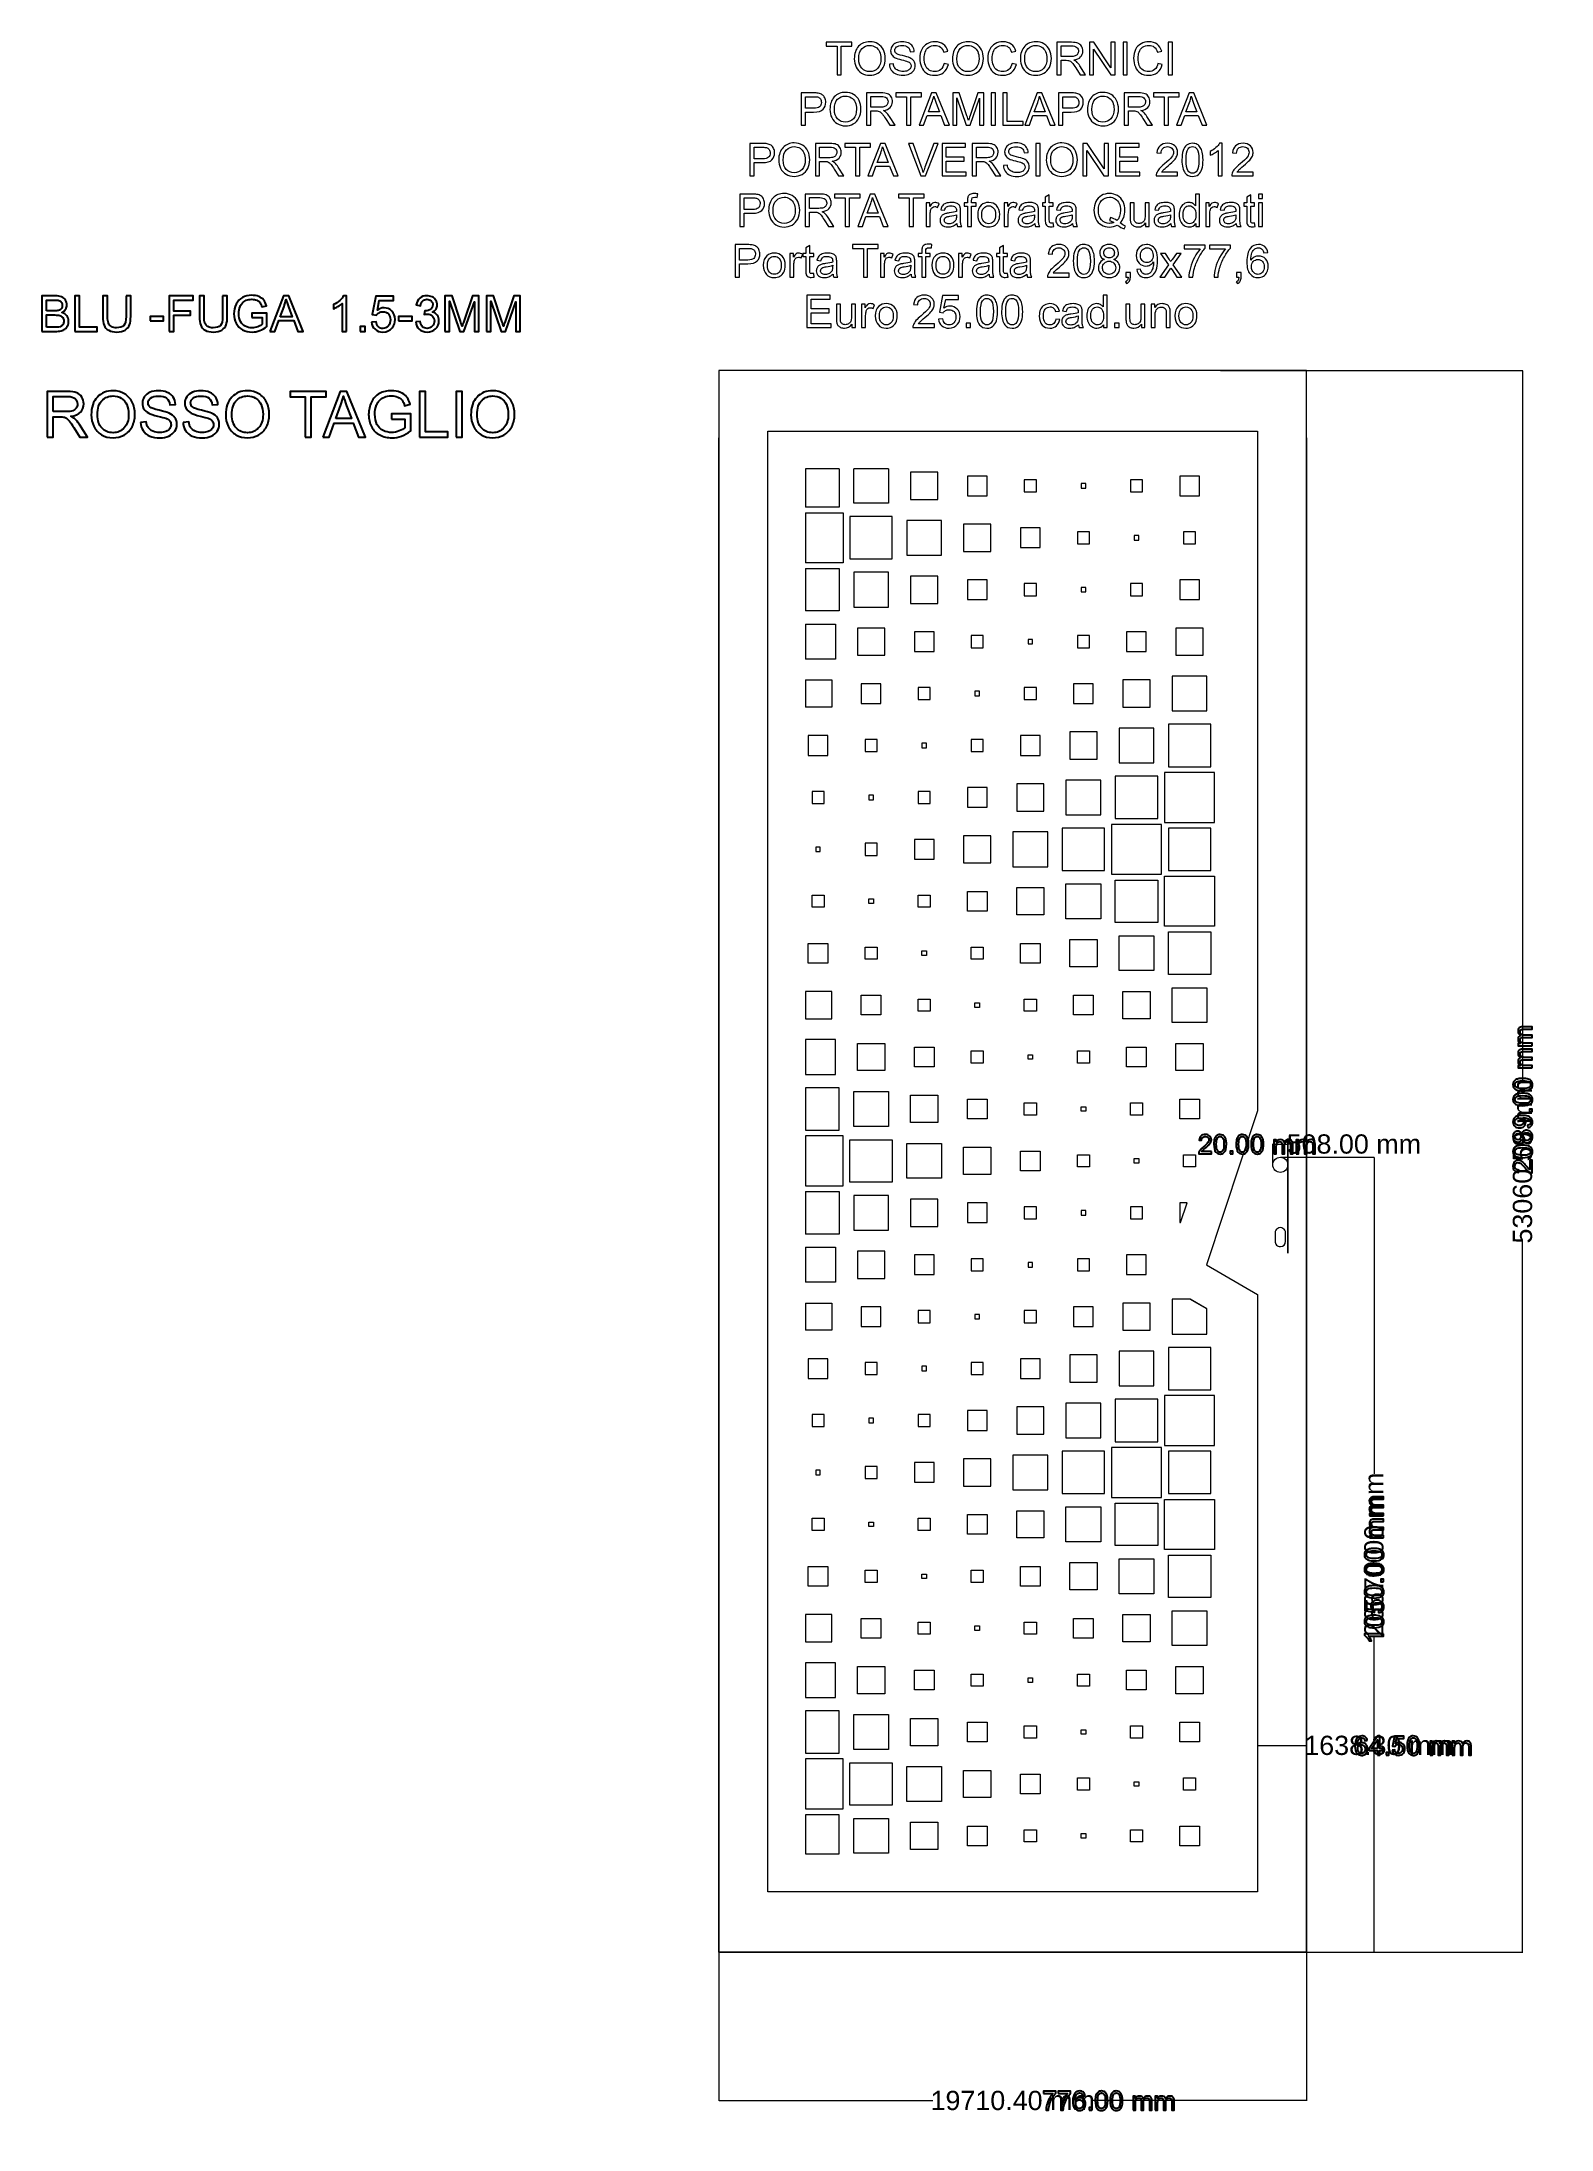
# Model space of a CAD drawing. Header units: millimetres. Extents: x -1282 to 711, y -1253 to 1504.
import ezdxf

# ---------------------------------------------------------------- set-up
doc = ezdxf.new("R2010")
doc.units = ezdxf.units.MM
doc.header["$MEASUREMENT"] = 0
doc.layers.add('Livello 1', color=7, linetype='Continuous')
doc.styles.add('1', font='arial.ttf', dxfattribs={"height": 25.400016})
doc.dimstyles.get("Standard").update_dxf_attribs({"dimtxt": 0.18, "dimasz": 0.18, "dimexe": 0.18, "dimexo": 0.0625, "dimgap": 0.09, "dimtad": 0, "dimtih": 1, "dimtoh": 1, "dimdec": 4, "dimzin": 0, "dimdsep": 46, "dimtxsty": 'Standard', "dimcen": 0.09, "dimadec": 0, "dimazin": 0, "dimtfac": 1, "dimtdec": 4, "dimtofl": 0, "dimtmove": 0, "dimatfit": 3, "dimfxl": 1, "dimtolj": 1, "dimtzin": 0, "dimarcsym": 0})

msp = doc.modelspace()

# ---------------------------------------------------------------- blocks, each defined once
blk = doc.blocks.new('*D1')
at = {"layer": 'Defpoints', "color": 0}
for p in [(363.5, 47.8), (343.5, 20.5), (363.5, 20.5)]:
    blk.add_point(p, dxfattribs=at)
at = {"layer": 'Livello 1', "color": 250, "lineweight": 9}
for p, q in [((343.5, 20.6), (343.5, 48)), ((343.7, 47.8), (363.3, 47.8)), ((363.5, 20.6), (363.5, 48)), ((363.5, 47.8), (363.7, 47.8))]:
    blk.add_line(p, q, dxfattribs=at)
at = {"layer": 'Livello 1', "color": 250}
for points in [[(343.7, 47.8), (343.7, 47.8), (343.5, 47.8)], [(363.3, 47.8), (363.3, 47.8), (363.5, 47.8)]]:
    blk.add_solid(points, dxfattribs=at)
at = {"layer": 'Livello 1', "color": 250, "insert": (450.6, 47.8), "char_height": 25.4, "attachment_point": 5, "style": '1'}
blk.add_mtext('\\A1;508.00 mm', dxfattribs=at)
blk = doc.blocks.new('*D2')
at = {"layer": 'Defpoints', "color": 0}
for p in [(353.5, 30.5), (477.2, 30.5), (349.7, -1019.5)]:
    blk.add_point(p, dxfattribs=at)
at = {"layer": 'Livello 1', "color": 250, "lineweight": 9}
for p, q in [((353.6, 30.5), (477.3, 30.5)), ((477.2, 30.3), (477.2, -387.7)), ((477.2, -1019.3), (477.2, -601.3)), ((349.7, -1019.5), (477.3, -1019.5))]:
    blk.add_line(p, q, dxfattribs=at)
at = {"layer": 'Livello 1', "color": 250}
for points in [[(477.2, 30.3), (477.1, 30.3), (477.2, 30.5)], [(477.1, -1019.3), (477.2, -1019.3), (477.2, -1019.5)]]:
    blk.add_solid(points, dxfattribs=at)
at = {"layer": 'Livello 1', "color": 250, "insert": (477.2, -494.5), "char_height": 25.4, "attachment_point": 5, "rotation": 90, "style": '1'}
blk.add_mtext('\\A1;26670.00 mm', dxfattribs=at)
blk = doc.blocks.new('*D3')
at = {"layer": 'Defpoints', "color": 0}
for p in [(323.5, -746.2), (388, -746.4), (388, -749.7)]:
    blk.add_point(p, dxfattribs=at)
at = {"layer": 'Livello 1', "color": 250, "lineweight": 9}
for p, q in [((323.5, -746.3), (323.5, -746.6)), ((323.7, -746.4), (387.8, -746.4)), ((388, -749.6), (388, -746.3)), ((388, -746.4), (388.2, -746.4))]:
    blk.add_line(p, q, dxfattribs=at)
at = {"layer": 'Livello 1', "color": 250}
for points in [[(323.7, -746.4), (323.7, -746.5), (323.5, -746.4)], [(387.8, -746.5), (387.8, -746.4), (388, -746.4)]]:
    blk.add_solid(points, dxfattribs=at)
at = {"layer": 'Livello 1', "color": 250, "insert": (483.7, -746.4), "char_height": 25.4, "attachment_point": 5, "style": '1'}
blk.add_mtext('\\A1;1638.30 mm', dxfattribs=at)
blk = doc.blocks.new('*D4')
at = {"layer": 'Defpoints', "color": 0}
for p in [(388, -951.9), (-388, -1019.5), (388, -1215.4)]:
    blk.add_point(p, dxfattribs=at)
at = {"layer": 'Livello 1', "color": 250, "lineweight": 9}
for p, q in [((388, -952), (388, -1215.6)), ((-388, -1019.6), (-388, -1215.6)), ((-387.8, -1215.4), (-105.4, -1215.4)), ((387.8, -1215.4), (105.4, -1215.4))]:
    blk.add_line(p, q, dxfattribs=at)
at = {"layer": 'Livello 1', "color": 250}
for points in [[(-387.8, -1215.4), (-387.8, -1215.4), (-388, -1215.4)], [(387.8, -1215.4), (387.8, -1215.4), (388, -1215.4)]]:
    blk.add_solid(points, dxfattribs=at)
at = {"layer": 'Livello 1', "color": 250, "insert": (0, -1215.4), "char_height": 25.4, "attachment_point": 5, "style": '1'}
blk.add_mtext('\\A1;19710.40 mm', dxfattribs=at)
blk = doc.blocks.new('*D5')
at = {"layer": 'Defpoints', "color": 0}
for p in [(274.5, 1069.5), (673.4, 1069.5), (293.9, -1019.5)]:
    blk.add_point(p, dxfattribs=at)
at = {"layer": 'Livello 1', "color": 250, "lineweight": 9}
for p, q in [((274.6, 1069.5), (673.6, 1069.5)), ((673.4, 1069.3), (673.4, 131.6)), ((673.4, -1019.3), (673.4, -81.6)), ((294, -1019.5), (673.6, -1019.5))]:
    blk.add_line(p, q, dxfattribs=at)
at = {"layer": 'Livello 1', "color": 250}
for points in [[(673.4, 1069.3), (673.4, 1069.3), (673.4, 1069.5)], [(673.4, -1019.3), (673.4, -1019.3), (673.4, -1019.5)]]:
    blk.add_solid(points, dxfattribs=at)
at = {"layer": 'Livello 1', "color": 250, "insert": (673.4, 25), "char_height": 25.4, "attachment_point": 5, "rotation": 90, "style": '1'}
blk.add_mtext('\\A1;53060.59 mm', dxfattribs=at)

# ---------------------------------------------------------------- dimensions: what is measured, and where the dimension line sits
at = {"layer": 'Livello 1'}
for base, p1, p2, picture, middle in [((673.4071, 1069.4996), (293.945, -1019.5), (274.518, 1069.4996), '*D5', (673.4071, 24.9998)), ((477.1559, 30.4999), (349.6824, -1019.5), (353.5001, 30.4999), '*D2', (477.1559, -494.50005))]:
    dim = msp.add_linear_dim(base=base, p1=p1, p2=p2, angle=90, dimstyle='Standard', override={"dimtxt": 35.2778, "dimtad": 0, "dimjust": 0, "dimtih": 0, "dimdec": 2, "dimlfac": 25.4, "dimzin": 1, "dimlunit": 2, "dimpost": '<> mm', "dimtxsty": '1', "dimclrd": 250, "dimclre": 250, "dimclrt": 250, "dimlwd": 9, "dimlwe": 9}, dxfattribs=at)
    dim.commit()
    dim.dimension.update_dxf_attribs({"geometry": picture, "text_midpoint": middle})
for base, p1, p2, picture, middle in [((363.5, 47.7896), (343.5, 20.4999), (363.5, 20.4998), '*D1', (450.57455, 47.7896)), ((388, -746.4397), (323.5, -746.1928), (388, -749.6896), '*D3', (483.73596, -746.4397)), ((388, -1215.3868), (-388, -1019.5), (388, -951.923), '*D4', (0, -1215.3868))]:
    dim = msp.add_linear_dim(base=base, p1=p1, p2=p2, dimstyle='Standard', override={"dimtxt": 35.2778, "dimtad": 0, "dimjust": 0, "dimtih": 0, "dimdec": 2, "dimlfac": 25.4, "dimzin": 1, "dimlunit": 2, "dimpost": '<> mm', "dimtxsty": '1', "dimclrd": 250, "dimclre": 250, "dimclrt": 250, "dimlwd": 9, "dimlwe": 9}, dxfattribs=at)
    dim.commit()
    dim.dimension.update_dxf_attribs({"geometry": picture, "text_midpoint": middle})

# ---------------------------------------------------------------- linework, layer by layer
at = {"layer": 'Livello 1', "color": 2, "lineweight": 9}
msp.add_lwpolyline([(-388, -1019.5), (388, -1019.5), (388, 1069.4996), (-388, 1069.4996), (-388, -1019.5)], close=True, dxfattribs=at)
for points, knots in [([(-232.0027, 1460.1979), (-232.0027, 1460.1979), (-232.0027, 1497.994), (-232.0027, 1497.994), (-232.0027, 1497.994), (-232.0027, 1497.994), (-246.1164, 1497.994), (-246.1164, 1497.994), (-246.1164, 1497.994), (-246.1164, 1497.994), (-246.1164, 1503.0175), (-246.1164, 1503.0175), (-246.1164, 1503.0175), (-246.1164, 1503.0175), (-212.2076, 1503.0175), (-212.2076, 1503.0175), (-212.2076, 1503.0175), (-212.2076, 1503.0175), (-212.2076, 1497.994), (-212.2076, 1497.994), (-212.2076, 1497.994), (-212.2076, 1497.994), (-226.3213, 1497.994), (-226.3213, 1497.994), (-226.3213, 1497.994), (-226.3213, 1497.994), (-226.3213, 1460.1979), (-226.3213, 1460.1979), (-226.3213, 1460.1979), (-226.3213, 1460.1979), (-232.0027, 1460.1979), (-232.0027, 1460.1979)], [0, 0, 0, 0, 0.1111111111, 0.1111111111, 0.1111111111, 0.1111111111, 0.2222222222, 0.2222222222, 0.2222222222, 0.2222222222, 0.3333333333, 0.3333333333, 0.3333333333, 0.3333333333, 0.4444444444, 0.4444444444, 0.4444444444, 0.4444444444, 0.5555555556, 0.5555555556, 0.5555555556, 0.5555555556, 0.6666666667, 0.6666666667, 0.6666666667, 0.6666666667, 0.7777777778, 0.7777777778, 0.7777777778, 0.7777777778, 1, 1, 1, 1]), ([(-209.1676, 1481.0396), (-209.1676, 1488.1363), (-207.2539, 1493.6981), (-203.4364, 1497.7149), (-203.4364, 1497.7149), (-199.6189, 1501.7317), (-194.6951, 1503.7351), (-188.6549, 1503.7351), (-188.6549, 1503.7351), (-184.6979, 1503.7351), (-181.1395, 1502.7882), (-177.9599, 1500.9044), (-177.9599, 1500.9044), (-174.7903, 1499.0206), (-172.3683, 1496.3892), (-170.7037, 1493.0103), (-170.7037, 1493.0103), (-169.0392, 1489.6414), (-168.2019, 1485.8139), (-168.2019, 1481.5379), (-168.2019, 1481.5379), (-168.2019, 1477.2021), (-169.0791, 1473.3149), (-170.8333, 1469.8961), (-170.8333, 1469.8961), (-172.5876, 1466.4673), (-175.0694, 1463.8758), (-178.2789, 1462.1216), (-178.2789, 1462.1216), (-181.4983, 1460.3574), (-184.967, 1459.4803), (-188.6848, 1459.4803), (-188.6848, 1459.4803), (-192.7215, 1459.4803), (-196.3197, 1460.4571), (-199.4993, 1462.4007), (-199.4993, 1462.4007), (-202.6689, 1464.3443), (-205.081, 1466.9956), (-206.7157, 1470.3646), (-206.7157, 1470.3646), (-208.3503, 1473.7235), (-209.1676, 1477.2819), (-209.1676, 1481.0396)], [0, 0, 0, 0, 0.0833333333, 0.0833333333, 0.0833333333, 0.0833333333, 0.1666666667, 0.1666666667, 0.1666666667, 0.1666666667, 0.25, 0.25, 0.25, 0.25, 0.3333333333, 0.3333333333, 0.3333333333, 0.3333333333, 0.4166666667, 0.4166666667, 0.4166666667, 0.4166666667, 0.5, 0.5, 0.5, 0.5, 0.5833333333, 0.5833333333, 0.5833333333, 0.5833333333, 0.6666666667, 0.6666666667, 0.6666666667, 0.6666666667, 0.75, 0.75, 0.75, 0.75, 0.8333333333, 0.8333333333, 0.8333333333, 0.8333333333, 1, 1, 1, 1]), ([(-203.3068, 1480.9399), (-203.3068, 1475.7868), (-201.9214, 1471.7301), (-199.1505, 1468.7698), (-199.1505, 1468.7698), (-196.3795, 1465.8095), (-192.901, 1464.3244), (-188.7147, 1464.3244), (-188.7147, 1464.3244), (-184.4487, 1464.3244), (-180.9501, 1465.8195), (-178.1892, 1468.8097), (-178.1892, 1468.8097), (-175.4382, 1471.7999), (-174.0627, 1476.0459), (-174.0627, 1481.5479), (-174.0627, 1481.5479), (-174.0627, 1485.0265), (-174.6508, 1488.0665), (-175.8269, 1490.658), (-175.8269, 1490.658), (-177.0031, 1493.2495), (-178.7274, 1495.2629), (-180.99, 1496.6882), (-180.99, 1496.6882), (-183.2626, 1498.1136), (-185.8042, 1498.8312), (-188.625, 1498.8312), (-188.625, 1498.8312), (-192.6318, 1498.8312), (-196.0805, 1497.4557), (-198.971, 1494.7047), (-198.971, 1494.7047), (-201.8616, 1491.9538), (-203.3068, 1487.3688), (-203.3068, 1480.9399)], [0, 0, 0, 0, 0.1, 0.1, 0.1, 0.1, 0.2, 0.2, 0.2, 0.2, 0.3, 0.3, 0.3, 0.3, 0.4, 0.4, 0.4, 0.4, 0.5, 0.5, 0.5, 0.5, 0.6, 0.6, 0.6, 0.6, 0.7, 0.7, 0.7, 0.7, 0.8, 0.8, 0.8, 0.8, 1, 1, 1, 1]), ([(-162.7697, 1473.9528), (-162.7697, 1473.9528), (-157.4472, 1474.4312), (-157.4472, 1474.4312), (-157.4472, 1474.4312), (-157.198, 1472.2783), (-156.6099, 1470.5141), (-155.683, 1469.1286), (-155.683, 1469.1286), (-154.756, 1467.7531), (-153.3207, 1466.6368), (-151.3771, 1465.7796), (-151.3771, 1465.7796), (-149.4335, 1464.9324), (-147.2406, 1464.5038), (-144.8086, 1464.5038), (-144.8086, 1464.5038), (-142.6457, 1464.5038), (-140.742, 1464.8227), (-139.0874, 1465.4706), (-139.0874, 1465.4706), (-137.4328, 1466.1185), (-136.2068, 1467.0056), (-135.3995, 1468.1319), (-135.3995, 1468.1319), (-134.5921, 1469.2582), (-134.1835, 1470.4842), (-134.1835, 1471.7999), (-134.1835, 1471.7999), (-134.1835, 1473.1355), (-134.5722, 1474.3017), (-135.3496, 1475.3084), (-135.3496, 1475.3084), (-136.1271, 1476.3051), (-137.4129, 1477.1423), (-139.207, 1477.8301), (-139.207, 1477.8301), (-140.3532, 1478.2686), (-142.8949, 1478.9664), (-146.832, 1479.9133), (-146.832, 1479.9133), (-150.7691, 1480.8601), (-153.5201, 1481.7472), (-155.0949, 1482.5845), (-155.0949, 1482.5845), (-157.1382, 1483.661), (-158.6532, 1484.9966), (-159.65, 1486.5814), (-159.65, 1486.5814), (-160.6566, 1488.1662), (-161.155, 1489.9503), (-161.155, 1491.9139), (-161.155, 1491.9139), (-161.155, 1494.0868), (-160.537, 1496.1101), (-159.3111, 1497.984), (-159.3111, 1497.984), (-158.0851, 1499.8678), (-156.3009, 1501.2931), (-153.9387, 1502.2699), (-153.9387, 1502.2699), (-151.5864, 1503.2467), (-148.965, 1503.7351), (-146.0844, 1503.7351), (-146.0844, 1503.7351), (-142.9148, 1503.7351), (-140.114, 1503.2268), (-137.692, 1502.2002), (-137.692, 1502.2002), (-135.2699, 1501.1835), (-133.406, 1499.6784), (-132.1003, 1497.685), (-132.1003, 1497.685), (-130.7946, 1495.7015), (-130.0969, 1493.4489), (-129.9972, 1490.9371), (-129.9972, 1490.9371), (-129.9972, 1490.9371), (-135.4393, 1490.5185), (-135.4393, 1490.5185), (-135.4393, 1490.5185), (-135.7284, 1493.2196), (-136.7152, 1495.2629), (-138.3996, 1496.6384), (-138.3996, 1496.6384), (-140.0841, 1498.0239), (-142.5759, 1498.7116), (-145.8652, 1498.7116), (-145.8652, 1498.7116), (-149.2939, 1498.7116), (-151.7957, 1498.0837), (-153.3606, 1496.8278), (-153.3606, 1496.8278), (-154.9254, 1495.5719), (-155.7129, 1494.0569), (-155.7129, 1492.2827), (-155.7129, 1492.2827), (-155.7129, 1490.7477), (-155.1547, 1489.4819), (-154.0483, 1488.4851), (-154.0483, 1488.4851), (-152.9519, 1487.4984), (-150.1112, 1486.4717), (-145.5063, 1485.4351), (-145.5063, 1485.4351), (-140.9014, 1484.3886), (-137.7418, 1483.4816), (-136.0274, 1482.7041), (-136.0274, 1482.7041), (-133.5455, 1481.5579), (-131.7016, 1480.1126), (-130.5155, 1478.3484), (-130.5155, 1478.3484), (-129.3294, 1476.5941), (-128.7413, 1474.5708), (-128.7413, 1472.2783), (-128.7413, 1472.2783), (-128.7413, 1469.9958), (-129.3892, 1467.8628), (-130.6949, 1465.8494), (-130.6949, 1465.8494), (-132.0006, 1463.836), (-133.8645, 1462.2711), (-136.3065, 1461.1548), (-136.3065, 1461.1548), (-138.7485, 1460.0384), (-141.4895, 1459.4803), (-144.5495, 1459.4803), (-144.5495, 1459.4803), (-148.4168, 1459.4803), (-151.6562, 1460.0484), (-154.2676, 1461.1747), (-154.2676, 1461.1747), (-156.889, 1462.301), (-158.9323, 1463.9954), (-160.4174, 1466.268), (-160.4174, 1466.268), (-161.9125, 1468.5306), (-162.69, 1471.0922), (-162.7697, 1473.9528)], [0, 0, 0, 0, 0.0277777778, 0.0277777778, 0.0277777778, 0.0277777778, 0.0555555556, 0.0555555556, 0.0555555556, 0.0555555556, 0.0833333333, 0.0833333333, 0.0833333333, 0.0833333333, 0.1111111111, 0.1111111111, 0.1111111111, 0.1111111111, 0.1388888889, 0.1388888889, 0.1388888889, 0.1388888889, 0.1666666667, 0.1666666667, 0.1666666667, 0.1666666667, 0.1944444444, 0.1944444444, 0.1944444444, 0.1944444444, 0.2222222222, 0.2222222222, 0.2222222222, 0.2222222222, 0.25, 0.25, 0.25, 0.25, 0.2777777778, 0.2777777778, 0.2777777778, 0.2777777778, 0.3055555556, 0.3055555556, 0.3055555556, 0.3055555556, 0.3333333333, 0.3333333333, 0.3333333333, 0.3333333333, 0.3611111111, 0.3611111111, 0.3611111111, 0.3611111111, 0.3888888889, 0.3888888889, 0.3888888889, 0.3888888889, 0.4166666667, 0.4166666667, 0.4166666667, 0.4166666667, 0.4444444444, 0.4444444444, 0.4444444444, 0.4444444444, 0.4722222222, 0.4722222222, 0.4722222222, 0.4722222222, 0.5, 0.5, 0.5, 0.5, 0.5277777778, 0.5277777778, 0.5277777778, 0.5277777778, 0.5555555556, 0.5555555556, 0.5555555556, 0.5555555556, 0.5833333333, 0.5833333333, 0.5833333333, 0.5833333333, 0.6111111111, 0.6111111111, 0.6111111111, 0.6111111111, 0.6388888889, 0.6388888889, 0.6388888889, 0.6388888889, 0.6666666667, 0.6666666667, 0.6666666667, 0.6666666667, 0.6944444444, 0.6944444444, 0.6944444444, 0.6944444444, 0.7222222222, 0.7222222222, 0.7222222222, 0.7222222222, 0.75, 0.75, 0.75, 0.75, 0.7777777778, 0.7777777778, 0.7777777778, 0.7777777778, 0.8055555556, 0.8055555556, 0.8055555556, 0.8055555556, 0.8333333333, 0.8333333333, 0.8333333333, 0.8333333333, 0.8611111111, 0.8611111111, 0.8611111111, 0.8611111111, 0.8888888889, 0.8888888889, 0.8888888889, 0.8888888889, 0.9166666667, 0.9166666667, 0.9166666667, 0.9166666667, 0.9444444444, 0.9444444444, 0.9444444444, 0.9444444444, 1, 1, 1, 1]), ([(-90.5266, 1475.2186), (-90.5266, 1475.2186), (-84.8452, 1473.7834), (-84.8452, 1473.7834), (-84.8452, 1473.7834), (-86.0314, 1469.1286), (-88.1644, 1465.5902), (-91.2443, 1463.1482), (-91.2443, 1463.1482), (-94.3242, 1460.7062), (-98.0918, 1459.4803), (-102.5472, 1459.4803), (-102.5472, 1459.4803), (-107.1521, 1459.4803), (-110.8998, 1460.4172), (-113.7903, 1462.301), (-113.7903, 1462.301), (-116.6808, 1464.1749), (-118.8737, 1466.8959), (-120.3787, 1470.4543), (-120.3787, 1470.4543), (-121.8838, 1474.0226), (-122.6413, 1477.8401), (-122.6413, 1481.9266), (-122.6413, 1481.9266), (-122.6413, 1486.382), (-121.7941, 1490.2693), (-120.0897, 1493.5884), (-120.0897, 1493.5884), (-118.3853, 1496.9075), (-115.9632, 1499.4293), (-112.8235, 1501.1536), (-112.8235, 1501.1536), (-109.6838, 1502.8779), (-106.2251, 1503.7351), (-102.4575, 1503.7351), (-102.4575, 1503.7351), (-98.1715, 1503.7351), (-94.5733, 1502.6487), (-91.6629, 1500.4659), (-91.6629, 1500.4659), (-88.7425, 1498.283), (-86.7091, 1495.2231), (-85.5629, 1491.276), (-85.5629, 1491.276), (-85.5629, 1491.276), (-91.1247, 1489.9603), (-91.1247, 1489.9603), (-91.1247, 1489.9603), (-92.1114, 1493.0701), (-93.5567, 1495.3427), (-95.4405, 1496.758), (-95.4405, 1496.758), (-97.3243, 1498.1833), (-99.6965, 1498.891), (-102.5572, 1498.891), (-102.5572, 1498.891), (-105.8364, 1498.891), (-108.5874, 1498.1036), (-110.7902, 1496.5288), (-110.7902, 1496.5288), (-112.9929, 1494.9539), (-114.5478, 1492.8309), (-115.4349, 1490.1796), (-115.4349, 1490.1796), (-116.332, 1487.5183), (-116.7805, 1484.7773), (-116.7805, 1481.9566), (-116.7805, 1481.9566), (-116.7805, 1478.3185), (-116.2523, 1475.1389), (-115.1957, 1472.4278), (-115.1957, 1472.4278), (-114.1392, 1469.7067), (-112.4946, 1467.6834), (-110.2619, 1466.3378), (-110.2619, 1466.3378), (-108.0292, 1464.9922), (-105.6171, 1464.3244), (-103.0157, 1464.3244), (-103.0157, 1464.3244), (-99.8461, 1464.3244), (-97.1748, 1465.2414), (-94.982, 1467.0654), (-94.982, 1467.0654), (-92.7892, 1468.8994), (-91.3041, 1471.6105), (-90.5266, 1475.2186)], [0, 0, 0, 0, 0.0434782609, 0.0434782609, 0.0434782609, 0.0434782609, 0.0869565217, 0.0869565217, 0.0869565217, 0.0869565217, 0.1304347826, 0.1304347826, 0.1304347826, 0.1304347826, 0.1739130435, 0.1739130435, 0.1739130435, 0.1739130435, 0.2173913043, 0.2173913043, 0.2173913043, 0.2173913043, 0.2608695652, 0.2608695652, 0.2608695652, 0.2608695652, 0.3043478261, 0.3043478261, 0.3043478261, 0.3043478261, 0.347826087, 0.347826087, 0.347826087, 0.347826087, 0.3913043478, 0.3913043478, 0.3913043478, 0.3913043478, 0.4347826087, 0.4347826087, 0.4347826087, 0.4347826087, 0.4782608696, 0.4782608696, 0.4782608696, 0.4782608696, 0.5217391304, 0.5217391304, 0.5217391304, 0.5217391304, 0.5652173913, 0.5652173913, 0.5652173913, 0.5652173913, 0.6086956522, 0.6086956522, 0.6086956522, 0.6086956522, 0.652173913, 0.652173913, 0.652173913, 0.652173913, 0.6956521739, 0.6956521739, 0.6956521739, 0.6956521739, 0.7391304348, 0.7391304348, 0.7391304348, 0.7391304348, 0.7826086957, 0.7826086957, 0.7826086957, 0.7826086957, 0.8260869565, 0.8260869565, 0.8260869565, 0.8260869565, 0.8695652174, 0.8695652174, 0.8695652174, 0.8695652174, 0.9130434783, 0.9130434783, 0.9130434783, 0.9130434783, 1, 1, 1, 1]), ([(-79.5725, 1481.0396), (-79.5725, 1488.1363), (-77.6588, 1493.6981), (-73.8413, 1497.7149), (-73.8413, 1497.7149), (-70.0238, 1501.7317), (-65.1, 1503.7351), (-59.0598, 1503.7351), (-59.0598, 1503.7351), (-55.1028, 1503.7351), (-51.5444, 1502.7882), (-48.3648, 1500.9044), (-48.3648, 1500.9044), (-45.1952, 1499.0206), (-42.7732, 1496.3892), (-41.1086, 1493.0103), (-41.1086, 1493.0103), (-39.4441, 1489.6414), (-38.6068, 1485.8139), (-38.6068, 1481.5379), (-38.6068, 1481.5379), (-38.6068, 1477.2021), (-39.484, 1473.3149), (-41.2382, 1469.8961), (-41.2382, 1469.8961), (-42.9925, 1466.4673), (-45.4743, 1463.8758), (-48.6838, 1462.1216), (-48.6838, 1462.1216), (-51.9032, 1460.3574), (-55.3719, 1459.4803), (-59.0897, 1459.4803), (-59.0897, 1459.4803), (-63.1264, 1459.4803), (-66.7246, 1460.4571), (-69.9042, 1462.4007), (-69.9042, 1462.4007), (-73.0738, 1464.3443), (-75.4859, 1466.9956), (-77.1206, 1470.3646), (-77.1206, 1470.3646), (-78.7552, 1473.7235), (-79.5725, 1477.2819), (-79.5725, 1481.0396)], [0, 0, 0, 0, 0.0833333333, 0.0833333333, 0.0833333333, 0.0833333333, 0.1666666667, 0.1666666667, 0.1666666667, 0.1666666667, 0.25, 0.25, 0.25, 0.25, 0.3333333333, 0.3333333333, 0.3333333333, 0.3333333333, 0.4166666667, 0.4166666667, 0.4166666667, 0.4166666667, 0.5, 0.5, 0.5, 0.5, 0.5833333333, 0.5833333333, 0.5833333333, 0.5833333333, 0.6666666667, 0.6666666667, 0.6666666667, 0.6666666667, 0.75, 0.75, 0.75, 0.75, 0.8333333333, 0.8333333333, 0.8333333333, 0.8333333333, 1, 1, 1, 1]), ([(-73.7117, 1480.9399), (-73.7117, 1475.7868), (-72.3263, 1471.7301), (-69.5554, 1468.7698), (-69.5554, 1468.7698), (-66.7844, 1465.8095), (-63.3059, 1464.3244), (-59.1196, 1464.3244), (-59.1196, 1464.3244), (-54.8536, 1464.3244), (-51.355, 1465.8195), (-48.5941, 1468.8097), (-48.5941, 1468.8097), (-45.8431, 1471.7999), (-44.4676, 1476.0459), (-44.4676, 1481.5479), (-44.4676, 1481.5479), (-44.4676, 1485.0265), (-45.0557, 1488.0665), (-46.2318, 1490.658), (-46.2318, 1490.658), (-47.408, 1493.2495), (-49.1323, 1495.2629), (-51.3949, 1496.6882), (-51.3949, 1496.6882), (-53.6675, 1498.1136), (-56.2091, 1498.8312), (-59.0299, 1498.8312), (-59.0299, 1498.8312), (-63.0367, 1498.8312), (-66.4854, 1497.4557), (-69.3759, 1494.7047), (-69.3759, 1494.7047), (-72.2665, 1491.9538), (-73.7117, 1487.3688), (-73.7117, 1480.9399)], [0, 0, 0, 0, 0.1, 0.1, 0.1, 0.1, 0.2, 0.2, 0.2, 0.2, 0.3, 0.3, 0.3, 0.3, 0.4, 0.4, 0.4, 0.4, 0.5, 0.5, 0.5, 0.5, 0.6, 0.6, 0.6, 0.6, 0.7, 0.7, 0.7, 0.7, 0.8, 0.8, 0.8, 0.8, 1, 1, 1, 1]), ([(-0.8207, 1475.2186), (-0.8207, 1475.2186), (4.8607, 1473.7834), (4.8607, 1473.7834), (4.8607, 1473.7834), (3.6745, 1469.1286), (1.5415, 1465.5902), (-1.5384, 1463.1482), (-1.5384, 1463.1482), (-4.6183, 1460.7062), (-8.3859, 1459.4803), (-12.8413, 1459.4803), (-12.8413, 1459.4803), (-17.4462, 1459.4803), (-21.1939, 1460.4172), (-24.0844, 1462.301), (-24.0844, 1462.301), (-26.9749, 1464.1749), (-29.1678, 1466.8959), (-30.6728, 1470.4543), (-30.6728, 1470.4543), (-32.1779, 1474.0226), (-32.9354, 1477.8401), (-32.9354, 1481.9266), (-32.9354, 1481.9266), (-32.9354, 1486.382), (-32.0882, 1490.2693), (-30.3838, 1493.5884), (-30.3838, 1493.5884), (-28.6794, 1496.9075), (-26.2573, 1499.4293), (-23.1176, 1501.1536), (-23.1176, 1501.1536), (-19.9779, 1502.8779), (-16.5192, 1503.7351), (-12.7516, 1503.7351), (-12.7516, 1503.7351), (-8.4656, 1503.7351), (-4.8674, 1502.6487), (-1.957, 1500.4659), (-1.957, 1500.4659), (0.9634, 1498.283), (2.9968, 1495.2231), (4.143, 1491.276), (4.143, 1491.276), (4.143, 1491.276), (-1.4188, 1489.9603), (-1.4188, 1489.9603), (-1.4188, 1489.9603), (-2.4055, 1493.0701), (-3.8508, 1495.3427), (-5.7346, 1496.758), (-5.7346, 1496.758), (-7.6184, 1498.1833), (-9.9906, 1498.891), (-12.8513, 1498.891), (-12.8513, 1498.891), (-16.1305, 1498.891), (-18.8815, 1498.1036), (-21.0843, 1496.5288), (-21.0843, 1496.5288), (-23.287, 1494.9539), (-24.8419, 1492.8309), (-25.729, 1490.1796), (-25.729, 1490.1796), (-26.6261, 1487.5183), (-27.0746, 1484.7773), (-27.0746, 1481.9566), (-27.0746, 1481.9566), (-27.0746, 1478.3185), (-26.5464, 1475.1389), (-25.4898, 1472.4278), (-25.4898, 1472.4278), (-24.4333, 1469.7067), (-22.7887, 1467.6834), (-20.556, 1466.3378), (-20.556, 1466.3378), (-18.3233, 1464.9922), (-15.9112, 1464.3244), (-13.3098, 1464.3244), (-13.3098, 1464.3244), (-10.1402, 1464.3244), (-7.4689, 1465.2414), (-5.2761, 1467.0654), (-5.2761, 1467.0654), (-3.0833, 1468.8994), (-1.5982, 1471.6105), (-0.8207, 1475.2186)], [0, 0, 0, 0, 0.0434782609, 0.0434782609, 0.0434782609, 0.0434782609, 0.0869565217, 0.0869565217, 0.0869565217, 0.0869565217, 0.1304347826, 0.1304347826, 0.1304347826, 0.1304347826, 0.1739130435, 0.1739130435, 0.1739130435, 0.1739130435, 0.2173913043, 0.2173913043, 0.2173913043, 0.2173913043, 0.2608695652, 0.2608695652, 0.2608695652, 0.2608695652, 0.3043478261, 0.3043478261, 0.3043478261, 0.3043478261, 0.347826087, 0.347826087, 0.347826087, 0.347826087, 0.3913043478, 0.3913043478, 0.3913043478, 0.3913043478, 0.4347826087, 0.4347826087, 0.4347826087, 0.4347826087, 0.4782608696, 0.4782608696, 0.4782608696, 0.4782608696, 0.5217391304, 0.5217391304, 0.5217391304, 0.5217391304, 0.5652173913, 0.5652173913, 0.5652173913, 0.5652173913, 0.6086956522, 0.6086956522, 0.6086956522, 0.6086956522, 0.652173913, 0.652173913, 0.652173913, 0.652173913, 0.6956521739, 0.6956521739, 0.6956521739, 0.6956521739, 0.7391304348, 0.7391304348, 0.7391304348, 0.7391304348, 0.7826086957, 0.7826086957, 0.7826086957, 0.7826086957, 0.8260869565, 0.8260869565, 0.8260869565, 0.8260869565, 0.8695652174, 0.8695652174, 0.8695652174, 0.8695652174, 0.9130434783, 0.9130434783, 0.9130434783, 0.9130434783, 1, 1, 1, 1]), ([(10.1334, 1481.0396), (10.1334, 1488.1363), (12.0471, 1493.6981), (15.8646, 1497.7149), (15.8646, 1497.7149), (19.6821, 1501.7317), (24.6059, 1503.7351), (30.6461, 1503.7351), (30.6461, 1503.7351), (34.6031, 1503.7351), (38.1615, 1502.7882), (41.3411, 1500.9044), (41.3411, 1500.9044), (44.5107, 1499.0206), (46.9327, 1496.3892), (48.5973, 1493.0103), (48.5973, 1493.0103), (50.2618, 1489.6414), (51.0991, 1485.8139), (51.0991, 1481.5379), (51.0991, 1481.5379), (51.0991, 1477.2021), (50.2219, 1473.3149), (48.4677, 1469.8961), (48.4677, 1469.8961), (46.7134, 1466.4673), (44.2316, 1463.8758), (41.0221, 1462.1216), (41.0221, 1462.1216), (37.8027, 1460.3574), (34.334, 1459.4803), (30.6162, 1459.4803), (30.6162, 1459.4803), (26.5795, 1459.4803), (22.9813, 1460.4571), (19.8017, 1462.4007), (19.8017, 1462.4007), (16.6321, 1464.3443), (14.22, 1466.9956), (12.5853, 1470.3646), (12.5853, 1470.3646), (10.9507, 1473.7235), (10.1334, 1477.2819), (10.1334, 1481.0396)], [0, 0, 0, 0, 0.0833333333, 0.0833333333, 0.0833333333, 0.0833333333, 0.1666666667, 0.1666666667, 0.1666666667, 0.1666666667, 0.25, 0.25, 0.25, 0.25, 0.3333333333, 0.3333333333, 0.3333333333, 0.3333333333, 0.4166666667, 0.4166666667, 0.4166666667, 0.4166666667, 0.5, 0.5, 0.5, 0.5, 0.5833333333, 0.5833333333, 0.5833333333, 0.5833333333, 0.6666666667, 0.6666666667, 0.6666666667, 0.6666666667, 0.75, 0.75, 0.75, 0.75, 0.8333333333, 0.8333333333, 0.8333333333, 0.8333333333, 1, 1, 1, 1]), ([(15.9942, 1480.9399), (15.9942, 1475.7868), (17.3796, 1471.7301), (20.1505, 1468.7698), (20.1505, 1468.7698), (22.9215, 1465.8095), (26.4, 1464.3244), (30.5863, 1464.3244), (30.5863, 1464.3244), (34.8523, 1464.3244), (38.3509, 1465.8195), (41.1118, 1468.8097), (41.1118, 1468.8097), (43.8628, 1471.7999), (45.2383, 1476.0459), (45.2383, 1481.5479), (45.2383, 1481.5479), (45.2383, 1485.0265), (44.6502, 1488.0665), (43.4741, 1490.658), (43.4741, 1490.658), (42.2979, 1493.2495), (40.5736, 1495.2629), (38.311, 1496.6882), (38.311, 1496.6882), (36.0384, 1498.1136), (33.4968, 1498.8312), (30.676, 1498.8312), (30.676, 1498.8312), (26.6692, 1498.8312), (23.2205, 1497.4557), (20.33, 1494.7047), (20.33, 1494.7047), (17.4394, 1491.9538), (15.9942, 1487.3688), (15.9942, 1480.9399)], [0, 0, 0, 0, 0.1, 0.1, 0.1, 0.1, 0.2, 0.2, 0.2, 0.2, 0.3, 0.3, 0.3, 0.3, 0.4, 0.4, 0.4, 0.4, 0.5, 0.5, 0.5, 0.5, 0.6, 0.6, 0.6, 0.6, 0.7, 0.7, 0.7, 0.7, 0.8, 0.8, 0.8, 0.8, 1, 1, 1, 1]), ([(58.5048, 1460.1979), (58.5048, 1460.1979), (58.5048, 1503.0175), (58.5048, 1503.0175), (58.5048, 1503.0175), (58.5048, 1503.0175), (77.4826, 1503.0175), (77.4826, 1503.0175), (77.4826, 1503.0175), (81.3001, 1503.0175), (84.2005, 1502.6288), (86.184, 1501.8613), (86.184, 1501.8613), (88.1675, 1501.0938), (89.7523, 1499.7382), (90.9385, 1497.7946), (90.9385, 1497.7946), (92.1246, 1495.851), (92.7126, 1493.6981), (92.7126, 1491.3458), (92.7126, 1491.3458), (92.7126, 1488.3057), (91.7259, 1485.7441), (89.7623, 1483.661), (89.7623, 1483.661), (87.7988, 1481.5778), (84.7687, 1480.2621), (80.6622, 1479.694), (80.6622, 1479.694), (82.1672, 1478.9763), (83.3035, 1478.2587), (84.0809, 1477.561), (84.0809, 1477.561), (85.7355, 1476.0459), (87.3004, 1474.1422), (88.7656, 1471.8597), (88.7656, 1471.8597), (88.7656, 1471.8597), (96.1713, 1460.1979), (96.1713, 1460.1979), (96.1713, 1460.1979), (96.1713, 1460.1979), (89.0945, 1460.1979), (89.0945, 1460.1979), (89.0945, 1460.1979), (89.0945, 1460.1979), (83.4331, 1469.1087), (83.4331, 1469.1087), (83.4331, 1469.1087), (81.7885, 1471.6902), (80.4229, 1473.6538), (79.3564, 1475.0193), (79.3564, 1475.0193), (78.28, 1476.3848), (77.3231, 1477.3317), (76.4759, 1477.8799), (76.4759, 1477.8799), (75.6386, 1478.4182), (74.7715, 1478.7969), (73.8943, 1479.0162), (73.8943, 1479.0162), (73.2564, 1479.1458), (72.2099, 1479.2155), (70.7447, 1479.2155), (70.7447, 1479.2155), (70.7447, 1479.2155), (64.1862, 1479.2155), (64.1862, 1479.2155), (64.1862, 1479.2155), (64.1862, 1479.2155), (64.1862, 1460.1979), (64.1862, 1460.1979), (64.1862, 1460.1979), (64.1862, 1460.1979), (58.5048, 1460.1979), (58.5048, 1460.1979)], [0, 0, 0, 0, 0.05, 0.05, 0.05, 0.05, 0.1, 0.1, 0.1, 0.1, 0.15, 0.15, 0.15, 0.15, 0.2, 0.2, 0.2, 0.2, 0.25, 0.25, 0.25, 0.25, 0.3, 0.3, 0.3, 0.3, 0.35, 0.35, 0.35, 0.35, 0.4, 0.4, 0.4, 0.4, 0.45, 0.45, 0.45, 0.45, 0.5, 0.5, 0.5, 0.5, 0.55, 0.55, 0.55, 0.55, 0.6, 0.6, 0.6, 0.6, 0.65, 0.65, 0.65, 0.65, 0.7, 0.7, 0.7, 0.7, 0.75, 0.75, 0.75, 0.75, 0.8, 0.8, 0.8, 0.8, 0.85, 0.85, 0.85, 0.85, 0.9, 0.9, 0.9, 0.9, 1, 1, 1, 1]), ([(64.1862, 1484.1195), (64.1862, 1484.1195), (76.3463, 1484.1195), (76.3463, 1484.1195), (76.3463, 1484.1195), (78.9378, 1484.1195), (80.9512, 1484.3886), (82.4064, 1484.9268), (82.4064, 1484.9268), (83.8617, 1485.4551), (84.968, 1486.3123), (85.7156, 1487.4984), (85.7156, 1487.4984), (86.4731, 1488.6745), (86.8519, 1489.9503), (86.8519, 1491.3358), (86.8519, 1491.3358), (86.8519, 1493.3592), (86.1242, 1495.0337), (84.659, 1496.3394), (84.659, 1496.3394), (83.1939, 1497.6451), (80.8814, 1498.293), (77.7218, 1498.293), (77.7218, 1498.293), (77.7218, 1498.293), (64.1862, 1498.293), (64.1862, 1498.293), (64.1862, 1498.293), (64.1862, 1498.293), (64.1862, 1484.1195), (64.1862, 1484.1195)], [0, 0, 0, 0, 0.1111111111, 0.1111111111, 0.1111111111, 0.1111111111, 0.2222222222, 0.2222222222, 0.2222222222, 0.2222222222, 0.3333333333, 0.3333333333, 0.3333333333, 0.3333333333, 0.4444444444, 0.4444444444, 0.4444444444, 0.4444444444, 0.5555555556, 0.5555555556, 0.5555555556, 0.5555555556, 0.6666666667, 0.6666666667, 0.6666666667, 0.6666666667, 0.7777777778, 0.7777777778, 0.7777777778, 0.7777777778, 1, 1, 1, 1]), ([(101.5138, 1460.1979), (101.5138, 1460.1979), (101.5138, 1503.0175), (101.5138, 1503.0175), (101.5138, 1503.0175), (101.5138, 1503.0175), (107.3347, 1503.0175), (107.3347, 1503.0175), (107.3347, 1503.0175), (107.3347, 1503.0175), (129.801, 1469.4077), (129.801, 1469.4077), (129.801, 1469.4077), (129.801, 1469.4077), (129.801, 1503.0175), (129.801, 1503.0175), (129.801, 1503.0175), (129.801, 1503.0175), (135.2432, 1503.0175), (135.2432, 1503.0175), (135.2432, 1503.0175), (135.2432, 1503.0175), (135.2432, 1460.1979), (135.2432, 1460.1979), (135.2432, 1460.1979), (135.2432, 1460.1979), (129.4223, 1460.1979), (129.4223, 1460.1979), (129.4223, 1460.1979), (129.4223, 1460.1979), (106.956, 1493.8077), (106.956, 1493.8077), (106.956, 1493.8077), (106.956, 1493.8077), (106.956, 1460.1979), (106.956, 1460.1979), (106.956, 1460.1979), (106.956, 1460.1979), (101.5138, 1460.1979), (101.5138, 1460.1979)], [0, 0, 0, 0, 0.0909090909, 0.0909090909, 0.0909090909, 0.0909090909, 0.1818181818, 0.1818181818, 0.1818181818, 0.1818181818, 0.2727272727, 0.2727272727, 0.2727272727, 0.2727272727, 0.3636363636, 0.3636363636, 0.3636363636, 0.3636363636, 0.4545454545, 0.4545454545, 0.4545454545, 0.4545454545, 0.5454545455, 0.5454545455, 0.5454545455, 0.5454545455, 0.6363636364, 0.6363636364, 0.6363636364, 0.6363636364, 0.7272727273, 0.7272727273, 0.7272727273, 0.7272727273, 0.8181818182, 0.8181818182, 0.8181818182, 0.8181818182, 1, 1, 1, 1]), ([(145.7189, 1460.1979), (145.7189, 1460.1979), (145.7189, 1503.0175), (145.7189, 1503.0175), (145.7189, 1503.0175), (145.7189, 1503.0175), (151.4002, 1503.0175), (151.4002, 1503.0175), (151.4002, 1503.0175), (151.4002, 1503.0175), (151.4002, 1460.1979), (151.4002, 1460.1979), (151.4002, 1460.1979), (151.4002, 1460.1979), (145.7189, 1460.1979), (145.7189, 1460.1979)], [0, 0, 0, 0, 0.2, 0.2, 0.2, 0.2, 0.4, 0.4, 0.4, 0.4, 0.6, 0.6, 0.6, 0.6, 1, 1, 1, 1]), ([(191.8775, 1475.2186), (191.8775, 1475.2186), (197.5589, 1473.7834), (197.5589, 1473.7834), (197.5589, 1473.7834), (196.3727, 1469.1286), (194.2397, 1465.5902), (191.1598, 1463.1482), (191.1598, 1463.1482), (188.0799, 1460.7062), (184.3123, 1459.4803), (179.8569, 1459.4803), (179.8569, 1459.4803), (175.252, 1459.4803), (171.5043, 1460.4172), (168.6138, 1462.301), (168.6138, 1462.301), (165.7233, 1464.1749), (163.5304, 1466.8959), (162.0254, 1470.4543), (162.0254, 1470.4543), (160.5203, 1474.0226), (159.7628, 1477.8401), (159.7628, 1481.9266), (159.7628, 1481.9266), (159.7628, 1486.382), (160.61, 1490.2693), (162.3144, 1493.5884), (162.3144, 1493.5884), (164.0188, 1496.9075), (166.4409, 1499.4293), (169.5806, 1501.1536), (169.5806, 1501.1536), (172.7203, 1502.8779), (176.179, 1503.7351), (179.9466, 1503.7351), (179.9466, 1503.7351), (184.2326, 1503.7351), (187.8308, 1502.6487), (190.7412, 1500.4659), (190.7412, 1500.4659), (193.6616, 1498.283), (195.695, 1495.2231), (196.8412, 1491.276), (196.8412, 1491.276), (196.8412, 1491.276), (191.2794, 1489.9603), (191.2794, 1489.9603), (191.2794, 1489.9603), (190.2927, 1493.0701), (188.8474, 1495.3427), (186.9636, 1496.758), (186.9636, 1496.758), (185.0798, 1498.1833), (182.7076, 1498.891), (179.8469, 1498.891), (179.8469, 1498.891), (176.5677, 1498.891), (173.8167, 1498.1036), (171.6139, 1496.5288), (171.6139, 1496.5288), (169.4112, 1494.9539), (167.8563, 1492.8309), (166.9692, 1490.1796), (166.9692, 1490.1796), (166.0721, 1487.5183), (165.6236, 1484.7773), (165.6236, 1481.9566), (165.6236, 1481.9566), (165.6236, 1478.3185), (166.1518, 1475.1389), (167.2084, 1472.4278), (167.2084, 1472.4278), (168.2649, 1469.7067), (169.9095, 1467.6834), (172.1422, 1466.3378), (172.1422, 1466.3378), (174.3749, 1464.9922), (176.787, 1464.3244), (179.3884, 1464.3244), (179.3884, 1464.3244), (182.558, 1464.3244), (185.2293, 1465.2414), (187.4221, 1467.0654), (187.4221, 1467.0654), (189.6149, 1468.8994), (191.1, 1471.6105), (191.8775, 1475.2186)], [0, 0, 0, 0, 0.0434782609, 0.0434782609, 0.0434782609, 0.0434782609, 0.0869565217, 0.0869565217, 0.0869565217, 0.0869565217, 0.1304347826, 0.1304347826, 0.1304347826, 0.1304347826, 0.1739130435, 0.1739130435, 0.1739130435, 0.1739130435, 0.2173913043, 0.2173913043, 0.2173913043, 0.2173913043, 0.2608695652, 0.2608695652, 0.2608695652, 0.2608695652, 0.3043478261, 0.3043478261, 0.3043478261, 0.3043478261, 0.347826087, 0.347826087, 0.347826087, 0.347826087, 0.3913043478, 0.3913043478, 0.3913043478, 0.3913043478, 0.4347826087, 0.4347826087, 0.4347826087, 0.4347826087, 0.4782608696, 0.4782608696, 0.4782608696, 0.4782608696, 0.5217391304, 0.5217391304, 0.5217391304, 0.5217391304, 0.5652173913, 0.5652173913, 0.5652173913, 0.5652173913, 0.6086956522, 0.6086956522, 0.6086956522, 0.6086956522, 0.652173913, 0.652173913, 0.652173913, 0.652173913, 0.6956521739, 0.6956521739, 0.6956521739, 0.6956521739, 0.7391304348, 0.7391304348, 0.7391304348, 0.7391304348, 0.7826086957, 0.7826086957, 0.7826086957, 0.7826086957, 0.8260869565, 0.8260869565, 0.8260869565, 0.8260869565, 0.8695652174, 0.8695652174, 0.8695652174, 0.8695652174, 0.9130434783, 0.9130434783, 0.9130434783, 0.9130434783, 1, 1, 1, 1]), ([(205.5228, 1460.1979), (205.5228, 1460.1979), (205.5228, 1503.0175), (205.5228, 1503.0175), (205.5228, 1503.0175), (205.5228, 1503.0175), (211.2041, 1503.0175), (211.2041, 1503.0175), (211.2041, 1503.0175), (211.2041, 1503.0175), (211.2041, 1460.1979), (211.2041, 1460.1979), (211.2041, 1460.1979), (211.2041, 1460.1979), (205.5228, 1460.1979), (205.5228, 1460.1979)], [0, 0, 0, 0, 0.2, 0.2, 0.2, 0.2, 0.4, 0.4, 0.4, 0.4, 0.6, 0.6, 0.6, 0.6, 1, 1, 1, 1]), ([(-279.4968, 1393.3869), (-279.4968, 1393.3869), (-279.4968, 1436.2065), (-279.4968, 1436.2065), (-279.4968, 1436.2065), (-279.4968, 1436.2065), (-263.3298, 1436.2065), (-263.3298, 1436.2065), (-263.3298, 1436.2065), (-260.4891, 1436.2065), (-258.3163, 1436.0669), (-256.8112, 1435.7978), (-256.8112, 1435.7978), (-254.7081, 1435.449), (-252.9439, 1434.7812), (-251.5185, 1433.8044), (-251.5185, 1433.8044), (-250.0932, 1432.8176), (-248.947, 1431.4421), (-248.0798, 1429.6779), (-248.0798, 1429.6779), (-247.2127, 1427.9137), (-246.7841, 1425.9701), (-246.7841, 1423.847), (-246.7841, 1423.847), (-246.7841, 1420.2189), (-247.9403, 1417.139), (-250.2627, 1414.6273), (-250.2627, 1414.6273), (-252.5751, 1412.1055), (-256.7713, 1410.8496), (-262.8314, 1410.8496), (-262.8314, 1410.8496), (-262.8314, 1410.8496), (-273.8154, 1410.8496), (-273.8154, 1410.8496), (-273.8154, 1410.8496), (-273.8154, 1410.8496), (-273.8154, 1393.3869), (-273.8154, 1393.3869), (-273.8154, 1393.3869), (-273.8154, 1393.3869), (-279.4968, 1393.3869), (-279.4968, 1393.3869)], [0, 0, 0, 0, 0.0833333333, 0.0833333333, 0.0833333333, 0.0833333333, 0.1666666667, 0.1666666667, 0.1666666667, 0.1666666667, 0.25, 0.25, 0.25, 0.25, 0.3333333333, 0.3333333333, 0.3333333333, 0.3333333333, 0.4166666667, 0.4166666667, 0.4166666667, 0.4166666667, 0.5, 0.5, 0.5, 0.5, 0.5833333333, 0.5833333333, 0.5833333333, 0.5833333333, 0.6666666667, 0.6666666667, 0.6666666667, 0.6666666667, 0.75, 0.75, 0.75, 0.75, 0.8333333333, 0.8333333333, 0.8333333333, 0.8333333333, 1, 1, 1, 1]), ([(-241.3419, 1414.2286), (-241.3419, 1421.3253), (-239.4282, 1426.8871), (-235.6107, 1430.9039), (-235.6107, 1430.9039), (-231.7932, 1434.9207), (-226.8694, 1436.9241), (-220.8292, 1436.9241), (-220.8292, 1436.9241), (-216.8722, 1436.9241), (-213.3138, 1435.9772), (-210.1342, 1434.0934), (-210.1342, 1434.0934), (-206.9646, 1432.2096), (-204.5426, 1429.5782), (-202.878, 1426.1993), (-202.878, 1426.1993), (-201.2135, 1422.8304), (-200.3762, 1419.0029), (-200.3762, 1414.7269), (-200.3762, 1414.7269), (-200.3762, 1410.3911), (-201.2534, 1406.5039), (-203.0076, 1403.0851), (-203.0076, 1403.0851), (-204.7619, 1399.6563), (-207.2437, 1397.0648), (-210.4532, 1395.3106), (-210.4532, 1395.3106), (-213.6726, 1393.5464), (-217.1413, 1392.6693), (-220.8591, 1392.6693), (-220.8591, 1392.6693), (-224.8958, 1392.6693), (-228.494, 1393.6461), (-231.6736, 1395.5897), (-231.6736, 1395.5897), (-234.8432, 1397.5333), (-237.2553, 1400.1846), (-238.89, 1403.5536), (-238.89, 1403.5536), (-240.5246, 1406.9125), (-241.3419, 1410.4709), (-241.3419, 1414.2286)], [0, 0, 0, 0, 0.0833333333, 0.0833333333, 0.0833333333, 0.0833333333, 0.1666666667, 0.1666666667, 0.1666666667, 0.1666666667, 0.25, 0.25, 0.25, 0.25, 0.3333333333, 0.3333333333, 0.3333333333, 0.3333333333, 0.4166666667, 0.4166666667, 0.4166666667, 0.4166666667, 0.5, 0.5, 0.5, 0.5, 0.5833333333, 0.5833333333, 0.5833333333, 0.5833333333, 0.6666666667, 0.6666666667, 0.6666666667, 0.6666666667, 0.75, 0.75, 0.75, 0.75, 0.8333333333, 0.8333333333, 0.8333333333, 0.8333333333, 1, 1, 1, 1]), ([(-192.9705, 1393.3869), (-192.9705, 1393.3869), (-192.9705, 1436.2065), (-192.9705, 1436.2065), (-192.9705, 1436.2065), (-192.9705, 1436.2065), (-173.9927, 1436.2065), (-173.9927, 1436.2065), (-173.9927, 1436.2065), (-170.1752, 1436.2065), (-167.2748, 1435.8178), (-165.2913, 1435.0503), (-165.2913, 1435.0503), (-163.3078, 1434.2828), (-161.723, 1432.9272), (-160.5368, 1430.9836), (-160.5368, 1430.9836), (-159.3507, 1429.04), (-158.7627, 1426.8871), (-158.7627, 1424.5348), (-158.7627, 1424.5348), (-158.7627, 1421.4947), (-159.7494, 1418.9331), (-161.713, 1416.85), (-161.713, 1416.85), (-163.6765, 1414.7668), (-166.7066, 1413.4511), (-170.8131, 1412.883), (-170.8131, 1412.883), (-169.3081, 1412.1653), (-168.1718, 1411.4477), (-167.3944, 1410.75), (-167.3944, 1410.75), (-165.7398, 1409.2349), (-164.1749, 1407.3312), (-162.7097, 1405.0487), (-162.7097, 1405.0487), (-162.7097, 1405.0487), (-155.304, 1393.3869), (-155.304, 1393.3869), (-155.304, 1393.3869), (-155.304, 1393.3869), (-162.3808, 1393.3869), (-162.3808, 1393.3869), (-162.3808, 1393.3869), (-162.3808, 1393.3869), (-168.0422, 1402.2977), (-168.0422, 1402.2977), (-168.0422, 1402.2977), (-169.6868, 1404.8792), (-171.0524, 1406.8428), (-172.1189, 1408.2083), (-172.1189, 1408.2083), (-173.1953, 1409.5738), (-174.1522, 1410.5207), (-174.9994, 1411.0689), (-174.9994, 1411.0689), (-175.8367, 1411.6072), (-176.7038, 1411.9859), (-177.581, 1412.2052), (-177.581, 1412.2052), (-178.2189, 1412.3348), (-179.2654, 1412.4045), (-180.7306, 1412.4045), (-180.7306, 1412.4045), (-180.7306, 1412.4045), (-187.2891, 1412.4045), (-187.2891, 1412.4045), (-187.2891, 1412.4045), (-187.2891, 1412.4045), (-187.2891, 1393.3869), (-187.2891, 1393.3869), (-187.2891, 1393.3869), (-187.2891, 1393.3869), (-192.9705, 1393.3869), (-192.9705, 1393.3869)], [0, 0, 0, 0, 0.05, 0.05, 0.05, 0.05, 0.1, 0.1, 0.1, 0.1, 0.15, 0.15, 0.15, 0.15, 0.2, 0.2, 0.2, 0.2, 0.25, 0.25, 0.25, 0.25, 0.3, 0.3, 0.3, 0.3, 0.35, 0.35, 0.35, 0.35, 0.4, 0.4, 0.4, 0.4, 0.45, 0.45, 0.45, 0.45, 0.5, 0.5, 0.5, 0.5, 0.55, 0.55, 0.55, 0.55, 0.6, 0.6, 0.6, 0.6, 0.65, 0.65, 0.65, 0.65, 0.7, 0.7, 0.7, 0.7, 0.75, 0.75, 0.75, 0.75, 0.8, 0.8, 0.8, 0.8, 0.85, 0.85, 0.85, 0.85, 0.9, 0.9, 0.9, 0.9, 1, 1, 1, 1]), ([(-140.0939, 1393.3869), (-140.0939, 1393.3869), (-140.0939, 1431.183), (-140.0939, 1431.183), (-140.0939, 1431.183), (-140.0939, 1431.183), (-154.2076, 1431.183), (-154.2076, 1431.183), (-154.2076, 1431.183), (-154.2076, 1431.183), (-154.2076, 1436.2065), (-154.2076, 1436.2065), (-154.2076, 1436.2065), (-154.2076, 1436.2065), (-120.2988, 1436.2065), (-120.2988, 1436.2065), (-120.2988, 1436.2065), (-120.2988, 1436.2065), (-120.2988, 1431.183), (-120.2988, 1431.183), (-120.2988, 1431.183), (-120.2988, 1431.183), (-134.4125, 1431.183), (-134.4125, 1431.183), (-134.4125, 1431.183), (-134.4125, 1431.183), (-134.4125, 1393.3869), (-134.4125, 1393.3869), (-134.4125, 1393.3869), (-134.4125, 1393.3869), (-140.0939, 1393.3869), (-140.0939, 1393.3869)], [0, 0, 0, 0, 0.1111111111, 0.1111111111, 0.1111111111, 0.1111111111, 0.2222222222, 0.2222222222, 0.2222222222, 0.2222222222, 0.3333333333, 0.3333333333, 0.3333333333, 0.3333333333, 0.4444444444, 0.4444444444, 0.4444444444, 0.4444444444, 0.5555555556, 0.5555555556, 0.5555555556, 0.5555555556, 0.6666666667, 0.6666666667, 0.6666666667, 0.6666666667, 0.7777777778, 0.7777777778, 0.7777777778, 0.7777777778, 1, 1, 1, 1]), ([(-123.5781, 1393.3869), (-123.5781, 1393.3869), (-107.152, 1436.2065), (-107.152, 1436.2065), (-107.152, 1436.2065), (-107.152, 1436.2065), (-100.9224, 1436.2065), (-100.9224, 1436.2065), (-100.9224, 1436.2065), (-100.9224, 1436.2065), (-83.4896, 1393.3869), (-83.4896, 1393.3869), (-83.4896, 1393.3869), (-83.4896, 1393.3869), (-89.9384, 1393.3869), (-89.9384, 1393.3869), (-89.9384, 1393.3869), (-89.9384, 1393.3869), (-94.8922, 1406.3643), (-94.8922, 1406.3643), (-94.8922, 1406.3643), (-94.8922, 1406.3643), (-112.923, 1406.3643), (-112.923, 1406.3643), (-112.923, 1406.3643), (-112.923, 1406.3643), (-117.5678, 1393.3869), (-117.5678, 1393.3869), (-117.5678, 1393.3869), (-117.5678, 1393.3869), (-123.5781, 1393.3869), (-123.5781, 1393.3869)], [0, 0, 0, 0, 0.1111111111, 0.1111111111, 0.1111111111, 0.1111111111, 0.2222222222, 0.2222222222, 0.2222222222, 0.2222222222, 0.3333333333, 0.3333333333, 0.3333333333, 0.3333333333, 0.4444444444, 0.4444444444, 0.4444444444, 0.4444444444, 0.5555555556, 0.5555555556, 0.5555555556, 0.5555555556, 0.6666666667, 0.6666666667, 0.6666666667, 0.6666666667, 0.7777777778, 0.7777777778, 0.7777777778, 0.7777777778, 1, 1, 1, 1]), ([(-79.1139, 1393.3869), (-79.1139, 1393.3869), (-79.1139, 1436.2065), (-79.1139, 1436.2065), (-79.1139, 1436.2065), (-79.1139, 1436.2065), (-70.6218, 1436.2065), (-70.6218, 1436.2065), (-70.6218, 1436.2065), (-70.6218, 1436.2065), (-60.495, 1405.8959), (-60.495, 1405.8959), (-60.495, 1405.8959), (-59.558, 1403.0751), (-58.8803, 1400.9621), (-58.4517, 1399.5567), (-58.4517, 1399.5567), (-57.9633, 1401.1116), (-57.1958, 1403.4041), (-56.1592, 1406.4241), (-56.1592, 1406.4241), (-56.1592, 1406.4241), (-45.853, 1436.2065), (-45.853, 1436.2065), (-45.853, 1436.2065), (-45.853, 1436.2065), (-38.2678, 1436.2065), (-38.2678, 1436.2065), (-38.2678, 1436.2065), (-38.2678, 1436.2065), (-38.2678, 1393.3869), (-38.2678, 1393.3869), (-38.2678, 1393.3869), (-38.2678, 1393.3869), (-43.71, 1393.3869), (-43.71, 1393.3869), (-43.71, 1393.3869), (-43.71, 1393.3869), (-43.71, 1429.2094), (-43.71, 1429.2094), (-43.71, 1429.2094), (-43.71, 1429.2094), (-56.209, 1393.3869), (-56.209, 1393.3869), (-56.209, 1393.3869), (-56.209, 1393.3869), (-61.3123, 1393.3869), (-61.3123, 1393.3869), (-61.3123, 1393.3869), (-61.3123, 1393.3869), (-73.6718, 1429.8673), (-73.6718, 1429.8673), (-73.6718, 1429.8673), (-73.6718, 1429.8673), (-73.6718, 1393.3869), (-73.6718, 1393.3869), (-73.6718, 1393.3869), (-73.6718, 1393.3869), (-79.1139, 1393.3869), (-79.1139, 1393.3869)], [0, 0, 0, 0, 0.0625, 0.0625, 0.0625, 0.0625, 0.125, 0.125, 0.125, 0.125, 0.1875, 0.1875, 0.1875, 0.1875, 0.25, 0.25, 0.25, 0.25, 0.3125, 0.3125, 0.3125, 0.3125, 0.375, 0.375, 0.375, 0.375, 0.4375, 0.4375, 0.4375, 0.4375, 0.5, 0.5, 0.5, 0.5, 0.5625, 0.5625, 0.5625, 0.5625, 0.625, 0.625, 0.625, 0.625, 0.6875, 0.6875, 0.6875, 0.6875, 0.75, 0.75, 0.75, 0.75, 0.8125, 0.8125, 0.8125, 0.8125, 0.875, 0.875, 0.875, 0.875, 1, 1, 1, 1]), ([(-28.2208, 1393.3869), (-28.2208, 1393.3869), (-28.2208, 1436.2065), (-28.2208, 1436.2065), (-28.2208, 1436.2065), (-28.2208, 1436.2065), (-22.5395, 1436.2065), (-22.5395, 1436.2065), (-22.5395, 1436.2065), (-22.5395, 1436.2065), (-22.5395, 1393.3869), (-22.5395, 1393.3869), (-22.5395, 1393.3869), (-22.5395, 1393.3869), (-28.2208, 1393.3869), (-28.2208, 1393.3869)], [0, 0, 0, 0, 0.2, 0.2, 0.2, 0.2, 0.4, 0.4, 0.4, 0.4, 0.6, 0.6, 0.6, 0.6, 1, 1, 1, 1]), ([(-12.8014, 1393.3869), (-12.8014, 1393.3869), (-12.8014, 1436.2065), (-12.8014, 1436.2065), (-12.8014, 1436.2065), (-12.8014, 1436.2065), (-7.12, 1436.2065), (-7.12, 1436.2065), (-7.12, 1436.2065), (-7.12, 1436.2065), (-7.12, 1398.4104), (-7.12, 1398.4104), (-7.12, 1398.4104), (-7.12, 1398.4104), (13.9309, 1398.4104), (13.9309, 1398.4104), (13.9309, 1398.4104), (13.9309, 1398.4104), (13.9309, 1393.3869), (13.9309, 1393.3869), (13.9309, 1393.3869), (13.9309, 1393.3869), (-12.8014, 1393.3869), (-12.8014, 1393.3869)], [0, 0, 0, 0, 0.1428571429, 0.1428571429, 0.1428571429, 0.1428571429, 0.2857142857, 0.2857142857, 0.2857142857, 0.2857142857, 0.4285714286, 0.4285714286, 0.4285714286, 0.4285714286, 0.5714285714, 0.5714285714, 0.5714285714, 0.5714285714, 0.7142857143, 0.7142857143, 0.7142857143, 0.7142857143, 1, 1, 1, 1]), ([(16.0041, 1393.3869), (16.0041, 1393.3869), (32.4302, 1436.2065), (32.4302, 1436.2065), (32.4302, 1436.2065), (32.4302, 1436.2065), (38.6598, 1436.2065), (38.6598, 1436.2065), (38.6598, 1436.2065), (38.6598, 1436.2065), (56.0926, 1393.3869), (56.0926, 1393.3869), (56.0926, 1393.3869), (56.0926, 1393.3869), (49.6438, 1393.3869), (49.6438, 1393.3869), (49.6438, 1393.3869), (49.6438, 1393.3869), (44.69, 1406.3643), (44.69, 1406.3643), (44.69, 1406.3643), (44.69, 1406.3643), (26.6592, 1406.3643), (26.6592, 1406.3643), (26.6592, 1406.3643), (26.6592, 1406.3643), (22.0144, 1393.3869), (22.0144, 1393.3869), (22.0144, 1393.3869), (22.0144, 1393.3869), (16.0041, 1393.3869), (16.0041, 1393.3869)], [0, 0, 0, 0, 0.1111111111, 0.1111111111, 0.1111111111, 0.1111111111, 0.2222222222, 0.2222222222, 0.2222222222, 0.2222222222, 0.3333333333, 0.3333333333, 0.3333333333, 0.3333333333, 0.4444444444, 0.4444444444, 0.4444444444, 0.4444444444, 0.5555555556, 0.5555555556, 0.5555555556, 0.5555555556, 0.6666666667, 0.6666666667, 0.6666666667, 0.6666666667, 0.7777777778, 0.7777777778, 0.7777777778, 0.7777777778, 1, 1, 1, 1]), ([(60.5879, 1393.3869), (60.5879, 1393.3869), (60.5879, 1436.2065), (60.5879, 1436.2065), (60.5879, 1436.2065), (60.5879, 1436.2065), (76.7549, 1436.2065), (76.7549, 1436.2065), (76.7549, 1436.2065), (79.5956, 1436.2065), (81.7684, 1436.0669), (83.2735, 1435.7978), (83.2735, 1435.7978), (85.3766, 1435.449), (87.1408, 1434.7812), (88.5662, 1433.8044), (88.5662, 1433.8044), (89.9915, 1432.8176), (91.1377, 1431.4421), (92.0049, 1429.6779), (92.0049, 1429.6779), (92.872, 1427.9137), (93.3006, 1425.9701), (93.3006, 1423.847), (93.3006, 1423.847), (93.3006, 1420.2189), (92.1444, 1417.139), (89.822, 1414.6273), (89.822, 1414.6273), (87.5096, 1412.1055), (83.3134, 1410.8496), (77.2533, 1410.8496), (77.2533, 1410.8496), (77.2533, 1410.8496), (66.2693, 1410.8496), (66.2693, 1410.8496), (66.2693, 1410.8496), (66.2693, 1410.8496), (66.2693, 1393.3869), (66.2693, 1393.3869), (66.2693, 1393.3869), (66.2693, 1393.3869), (60.5879, 1393.3869), (60.5879, 1393.3869)], [0, 0, 0, 0, 0.0833333333, 0.0833333333, 0.0833333333, 0.0833333333, 0.1666666667, 0.1666666667, 0.1666666667, 0.1666666667, 0.25, 0.25, 0.25, 0.25, 0.3333333333, 0.3333333333, 0.3333333333, 0.3333333333, 0.4166666667, 0.4166666667, 0.4166666667, 0.4166666667, 0.5, 0.5, 0.5, 0.5, 0.5833333333, 0.5833333333, 0.5833333333, 0.5833333333, 0.6666666667, 0.6666666667, 0.6666666667, 0.6666666667, 0.75, 0.75, 0.75, 0.75, 0.8333333333, 0.8333333333, 0.8333333333, 0.8333333333, 1, 1, 1, 1]), ([(98.7428, 1414.2286), (98.7428, 1421.3253), (100.6565, 1426.8871), (104.474, 1430.9039), (104.474, 1430.9039), (108.2915, 1434.9207), (113.2153, 1436.9241), (119.2555, 1436.9241), (119.2555, 1436.9241), (123.2125, 1436.9241), (126.7709, 1435.9772), (129.9505, 1434.0934), (129.9505, 1434.0934), (133.1201, 1432.2096), (135.5421, 1429.5782), (137.2067, 1426.1993), (137.2067, 1426.1993), (138.8712, 1422.8304), (139.7085, 1419.0029), (139.7085, 1414.7269), (139.7085, 1414.7269), (139.7085, 1410.3911), (138.8313, 1406.5039), (137.0771, 1403.0851), (137.0771, 1403.0851), (135.3228, 1399.6563), (132.841, 1397.0648), (129.6315, 1395.3106), (129.6315, 1395.3106), (126.4121, 1393.5464), (122.9434, 1392.6693), (119.2256, 1392.6693), (119.2256, 1392.6693), (115.1889, 1392.6693), (111.5907, 1393.6461), (108.4111, 1395.5897), (108.4111, 1395.5897), (105.2415, 1397.5333), (102.8294, 1400.1846), (101.1947, 1403.5536), (101.1947, 1403.5536), (99.5601, 1406.9125), (98.7428, 1410.4709), (98.7428, 1414.2286)], [0, 0, 0, 0, 0.0833333333, 0.0833333333, 0.0833333333, 0.0833333333, 0.1666666667, 0.1666666667, 0.1666666667, 0.1666666667, 0.25, 0.25, 0.25, 0.25, 0.3333333333, 0.3333333333, 0.3333333333, 0.3333333333, 0.4166666667, 0.4166666667, 0.4166666667, 0.4166666667, 0.5, 0.5, 0.5, 0.5, 0.5833333333, 0.5833333333, 0.5833333333, 0.5833333333, 0.6666666667, 0.6666666667, 0.6666666667, 0.6666666667, 0.75, 0.75, 0.75, 0.75, 0.8333333333, 0.8333333333, 0.8333333333, 0.8333333333, 1, 1, 1, 1]), ([(147.1142, 1393.3869), (147.1142, 1393.3869), (147.1142, 1436.2065), (147.1142, 1436.2065), (147.1142, 1436.2065), (147.1142, 1436.2065), (166.092, 1436.2065), (166.092, 1436.2065), (166.092, 1436.2065), (169.9095, 1436.2065), (172.8099, 1435.8178), (174.7934, 1435.0503), (174.7934, 1435.0503), (176.7769, 1434.2828), (178.3617, 1432.9272), (179.5479, 1430.9836), (179.5479, 1430.9836), (180.734, 1429.04), (181.322, 1426.8871), (181.322, 1424.5348), (181.322, 1424.5348), (181.322, 1421.4947), (180.3353, 1418.9331), (178.3717, 1416.85), (178.3717, 1416.85), (176.4082, 1414.7668), (173.3781, 1413.4511), (169.2716, 1412.883), (169.2716, 1412.883), (170.7766, 1412.1653), (171.9129, 1411.4477), (172.6903, 1410.75), (172.6903, 1410.75), (174.3449, 1409.2349), (175.9098, 1407.3312), (177.375, 1405.0487), (177.375, 1405.0487), (177.375, 1405.0487), (184.7807, 1393.3869), (184.7807, 1393.3869), (184.7807, 1393.3869), (184.7807, 1393.3869), (177.7039, 1393.3869), (177.7039, 1393.3869), (177.7039, 1393.3869), (177.7039, 1393.3869), (172.0425, 1402.2977), (172.0425, 1402.2977), (172.0425, 1402.2977), (170.3979, 1404.8792), (169.0323, 1406.8428), (167.9658, 1408.2083), (167.9658, 1408.2083), (166.8894, 1409.5738), (165.9325, 1410.5207), (165.0853, 1411.0689), (165.0853, 1411.0689), (164.248, 1411.6072), (163.3809, 1411.9859), (162.5037, 1412.2052), (162.5037, 1412.2052), (161.8658, 1412.3348), (160.8193, 1412.4045), (159.3541, 1412.4045), (159.3541, 1412.4045), (159.3541, 1412.4045), (152.7956, 1412.4045), (152.7956, 1412.4045), (152.7956, 1412.4045), (152.7956, 1412.4045), (152.7956, 1393.3869), (152.7956, 1393.3869), (152.7956, 1393.3869), (152.7956, 1393.3869), (147.1142, 1393.3869), (147.1142, 1393.3869)], [0, 0, 0, 0, 0.05, 0.05, 0.05, 0.05, 0.1, 0.1, 0.1, 0.1, 0.15, 0.15, 0.15, 0.15, 0.2, 0.2, 0.2, 0.2, 0.25, 0.25, 0.25, 0.25, 0.3, 0.3, 0.3, 0.3, 0.35, 0.35, 0.35, 0.35, 0.4, 0.4, 0.4, 0.4, 0.45, 0.45, 0.45, 0.45, 0.5, 0.5, 0.5, 0.5, 0.55, 0.55, 0.55, 0.55, 0.6, 0.6, 0.6, 0.6, 0.65, 0.65, 0.65, 0.65, 0.7, 0.7, 0.7, 0.7, 0.75, 0.75, 0.75, 0.75, 0.8, 0.8, 0.8, 0.8, 0.85, 0.85, 0.85, 0.85, 0.9, 0.9, 0.9, 0.9, 1, 1, 1, 1]), ([(199.9908, 1393.3869), (199.9908, 1393.3869), (199.9908, 1431.183), (199.9908, 1431.183), (199.9908, 1431.183), (199.9908, 1431.183), (185.8771, 1431.183), (185.8771, 1431.183), (185.8771, 1431.183), (185.8771, 1431.183), (185.8771, 1436.2065), (185.8771, 1436.2065), (185.8771, 1436.2065), (185.8771, 1436.2065), (219.7859, 1436.2065), (219.7859, 1436.2065), (219.7859, 1436.2065), (219.7859, 1436.2065), (219.7859, 1431.183), (219.7859, 1431.183), (219.7859, 1431.183), (219.7859, 1431.183), (205.6722, 1431.183), (205.6722, 1431.183), (205.6722, 1431.183), (205.6722, 1431.183), (205.6722, 1393.3869), (205.6722, 1393.3869), (205.6722, 1393.3869), (205.6722, 1393.3869), (199.9908, 1393.3869), (199.9908, 1393.3869)], [0, 0, 0, 0, 0.1111111111, 0.1111111111, 0.1111111111, 0.1111111111, 0.2222222222, 0.2222222222, 0.2222222222, 0.2222222222, 0.3333333333, 0.3333333333, 0.3333333333, 0.3333333333, 0.4444444444, 0.4444444444, 0.4444444444, 0.4444444444, 0.5555555556, 0.5555555556, 0.5555555556, 0.5555555556, 0.6666666667, 0.6666666667, 0.6666666667, 0.6666666667, 0.7777777778, 0.7777777778, 0.7777777778, 0.7777777778, 1, 1, 1, 1]), ([(216.5066, 1393.3869), (216.5066, 1393.3869), (232.9327, 1436.2065), (232.9327, 1436.2065), (232.9327, 1436.2065), (232.9327, 1436.2065), (239.1623, 1436.2065), (239.1623, 1436.2065), (239.1623, 1436.2065), (239.1623, 1436.2065), (256.5951, 1393.3869), (256.5951, 1393.3869), (256.5951, 1393.3869), (256.5951, 1393.3869), (250.1463, 1393.3869), (250.1463, 1393.3869), (250.1463, 1393.3869), (250.1463, 1393.3869), (245.1925, 1406.3643), (245.1925, 1406.3643), (245.1925, 1406.3643), (245.1925, 1406.3643), (227.1617, 1406.3643), (227.1617, 1406.3643), (227.1617, 1406.3643), (227.1617, 1406.3643), (222.5169, 1393.3869), (222.5169, 1393.3869), (222.5169, 1393.3869), (222.5169, 1393.3869), (216.5066, 1393.3869), (216.5066, 1393.3869)], [0, 0, 0, 0, 0.1111111111, 0.1111111111, 0.1111111111, 0.1111111111, 0.2222222222, 0.2222222222, 0.2222222222, 0.2222222222, 0.3333333333, 0.3333333333, 0.3333333333, 0.3333333333, 0.4444444444, 0.4444444444, 0.4444444444, 0.4444444444, 0.5555555556, 0.5555555556, 0.5555555556, 0.5555555556, 0.6666666667, 0.6666666667, 0.6666666667, 0.6666666667, 0.7777777778, 0.7777777778, 0.7777777778, 0.7777777778, 1, 1, 1, 1]), ([(-273.8154, 1415.8732), (-273.8154, 1415.8732), (-262.7517, 1415.8732), (-262.7517, 1415.8732), (-262.7517, 1415.8732), (-259.0837, 1415.8732), (-256.4922, 1416.5509), (-254.9473, 1417.9165), (-254.9473, 1417.9165), (-253.4123, 1419.282), (-252.6448, 1421.1957), (-252.6448, 1423.6776), (-252.6448, 1423.6776), (-252.6448, 1425.4617), (-253.0934, 1426.9967), (-254.0004, 1428.2725), (-254.0004, 1428.2725), (-254.9074, 1429.5483), (-256.1035, 1430.3955), (-257.5787, 1430.8042), (-257.5787, 1430.8042), (-258.5355, 1431.0534), (-260.2997, 1431.183), (-262.8613, 1431.183), (-262.8613, 1431.183), (-262.8613, 1431.183), (-273.8154, 1431.183), (-273.8154, 1431.183), (-273.8154, 1431.183), (-273.8154, 1431.183), (-273.8154, 1415.8732), (-273.8154, 1415.8732)], [0, 0, 0, 0, 0.1111111111, 0.1111111111, 0.1111111111, 0.1111111111, 0.2222222222, 0.2222222222, 0.2222222222, 0.2222222222, 0.3333333333, 0.3333333333, 0.3333333333, 0.3333333333, 0.4444444444, 0.4444444444, 0.4444444444, 0.4444444444, 0.5555555556, 0.5555555556, 0.5555555556, 0.5555555556, 0.6666666667, 0.6666666667, 0.6666666667, 0.6666666667, 0.7777777778, 0.7777777778, 0.7777777778, 0.7777777778, 1, 1, 1, 1]), ([(-235.4811, 1414.1289), (-235.4811, 1408.9758), (-234.0957, 1404.9191), (-231.3248, 1401.9588), (-231.3248, 1401.9588), (-228.5538, 1398.9985), (-225.0753, 1397.5134), (-220.889, 1397.5134), (-220.889, 1397.5134), (-216.623, 1397.5134), (-213.1244, 1399.0085), (-210.3635, 1401.9987), (-210.3635, 1401.9987), (-207.6125, 1404.9889), (-206.237, 1409.2349), (-206.237, 1414.7369), (-206.237, 1414.7369), (-206.237, 1418.2155), (-206.8251, 1421.2555), (-208.0012, 1423.847), (-208.0012, 1423.847), (-209.1774, 1426.4385), (-210.9017, 1428.4519), (-213.1643, 1429.8772), (-213.1643, 1429.8772), (-215.4369, 1431.3026), (-217.9785, 1432.0202), (-220.7993, 1432.0202), (-220.7993, 1432.0202), (-224.8061, 1432.0202), (-228.2548, 1430.6447), (-231.1453, 1427.8937), (-231.1453, 1427.8937), (-234.0359, 1425.1428), (-235.4811, 1420.5578), (-235.4811, 1414.1289)], [0, 0, 0, 0, 0.1, 0.1, 0.1, 0.1, 0.2, 0.2, 0.2, 0.2, 0.3, 0.3, 0.3, 0.3, 0.4, 0.4, 0.4, 0.4, 0.5, 0.5, 0.5, 0.5, 0.6, 0.6, 0.6, 0.6, 0.7, 0.7, 0.7, 0.7, 0.8, 0.8, 0.8, 0.8, 1, 1, 1, 1]), ([(-187.2891, 1417.3085), (-187.2891, 1417.3085), (-175.129, 1417.3085), (-175.129, 1417.3085), (-175.129, 1417.3085), (-172.5375, 1417.3085), (-170.5241, 1417.5776), (-169.0689, 1418.1158), (-169.0689, 1418.1158), (-167.6136, 1418.6441), (-166.5073, 1419.5013), (-165.7597, 1420.6874), (-165.7597, 1420.6874), (-165.0022, 1421.8635), (-164.6234, 1423.1393), (-164.6234, 1424.5248), (-164.6234, 1424.5248), (-164.6234, 1426.5482), (-165.3511, 1428.2227), (-166.8163, 1429.5284), (-166.8163, 1429.5284), (-168.2814, 1430.8341), (-170.5939, 1431.482), (-173.7535, 1431.482), (-173.7535, 1431.482), (-173.7535, 1431.482), (-187.2891, 1431.482), (-187.2891, 1431.482), (-187.2891, 1431.482), (-187.2891, 1431.482), (-187.2891, 1417.3085), (-187.2891, 1417.3085)], [0, 0, 0, 0, 0.1111111111, 0.1111111111, 0.1111111111, 0.1111111111, 0.2222222222, 0.2222222222, 0.2222222222, 0.2222222222, 0.3333333333, 0.3333333333, 0.3333333333, 0.3333333333, 0.4444444444, 0.4444444444, 0.4444444444, 0.4444444444, 0.5555555556, 0.5555555556, 0.5555555556, 0.5555555556, 0.6666666667, 0.6666666667, 0.6666666667, 0.6666666667, 0.7777777778, 0.7777777778, 0.7777777778, 0.7777777778, 1, 1, 1, 1]), ([(-111.2585, 1410.9692), (-111.2585, 1410.9692), (-96.6664, 1410.9692), (-96.6664, 1410.9692), (-96.6664, 1410.9692), (-96.6664, 1410.9692), (-101.1317, 1422.8403), (-101.1317, 1422.8403), (-101.1317, 1422.8403), (-102.4773, 1426.4485), (-103.494, 1429.4287), (-104.2016, 1431.781), (-104.2016, 1431.781), (-104.7897, 1428.9902), (-105.5771, 1426.2491), (-106.5639, 1423.538), (-106.5639, 1423.538), (-106.5639, 1423.538), (-111.2585, 1410.9692), (-111.2585, 1410.9692)], [0, 0, 0, 0, 0.1666666667, 0.1666666667, 0.1666666667, 0.1666666667, 0.3333333333, 0.3333333333, 0.3333333333, 0.3333333333, 0.5, 0.5, 0.5, 0.5, 0.6666666667, 0.6666666667, 0.6666666667, 0.6666666667, 1, 1, 1, 1]), ([(28.3237, 1410.9692), (28.3237, 1410.9692), (42.9158, 1410.9692), (42.9158, 1410.9692), (42.9158, 1410.9692), (42.9158, 1410.9692), (38.4505, 1422.8403), (38.4505, 1422.8403), (38.4505, 1422.8403), (37.1049, 1426.4485), (36.0882, 1429.4287), (35.3806, 1431.781), (35.3806, 1431.781), (34.7925, 1428.9902), (34.0051, 1426.2491), (33.0183, 1423.538), (33.0183, 1423.538), (33.0183, 1423.538), (28.3237, 1410.9692), (28.3237, 1410.9692)], [0, 0, 0, 0, 0.1666666667, 0.1666666667, 0.1666666667, 0.1666666667, 0.3333333333, 0.3333333333, 0.3333333333, 0.3333333333, 0.5, 0.5, 0.5, 0.5, 0.6666666667, 0.6666666667, 0.6666666667, 0.6666666667, 1, 1, 1, 1]), ([(66.2693, 1415.8732), (66.2693, 1415.8732), (77.333, 1415.8732), (77.333, 1415.8732), (77.333, 1415.8732), (81.001, 1415.8732), (83.5925, 1416.5509), (85.1374, 1417.9165), (85.1374, 1417.9165), (86.6724, 1419.282), (87.4399, 1421.1957), (87.4399, 1423.6776), (87.4399, 1423.6776), (87.4399, 1425.4617), (86.9913, 1426.9967), (86.0843, 1428.2725), (86.0843, 1428.2725), (85.1773, 1429.5483), (83.9812, 1430.3955), (82.506, 1430.8042), (82.506, 1430.8042), (81.5492, 1431.0534), (79.785, 1431.183), (77.2234, 1431.183), (77.2234, 1431.183), (77.2234, 1431.183), (66.2693, 1431.183), (66.2693, 1431.183), (66.2693, 1431.183), (66.2693, 1431.183), (66.2693, 1415.8732), (66.2693, 1415.8732)], [0, 0, 0, 0, 0.1111111111, 0.1111111111, 0.1111111111, 0.1111111111, 0.2222222222, 0.2222222222, 0.2222222222, 0.2222222222, 0.3333333333, 0.3333333333, 0.3333333333, 0.3333333333, 0.4444444444, 0.4444444444, 0.4444444444, 0.4444444444, 0.5555555556, 0.5555555556, 0.5555555556, 0.5555555556, 0.6666666667, 0.6666666667, 0.6666666667, 0.6666666667, 0.7777777778, 0.7777777778, 0.7777777778, 0.7777777778, 1, 1, 1, 1]), ([(104.6036, 1414.1289), (104.6036, 1408.9758), (105.989, 1404.9191), (108.7599, 1401.9588), (108.7599, 1401.9588), (111.5309, 1398.9985), (115.0094, 1397.5134), (119.1957, 1397.5134), (119.1957, 1397.5134), (123.4617, 1397.5134), (126.9603, 1399.0085), (129.7212, 1401.9987), (129.7212, 1401.9987), (132.4722, 1404.9889), (133.8477, 1409.2349), (133.8477, 1414.7369), (133.8477, 1414.7369), (133.8477, 1418.2155), (133.2596, 1421.2555), (132.0835, 1423.847), (132.0835, 1423.847), (130.9073, 1426.4385), (129.183, 1428.4519), (126.9204, 1429.8772), (126.9204, 1429.8772), (124.6478, 1431.3026), (122.1062, 1432.0202), (119.2854, 1432.0202), (119.2854, 1432.0202), (115.2786, 1432.0202), (111.8299, 1430.6447), (108.9394, 1427.8937), (108.9394, 1427.8937), (106.0488, 1425.1428), (104.6036, 1420.5578), (104.6036, 1414.1289)], [0, 0, 0, 0, 0.1, 0.1, 0.1, 0.1, 0.2, 0.2, 0.2, 0.2, 0.3, 0.3, 0.3, 0.3, 0.4, 0.4, 0.4, 0.4, 0.5, 0.5, 0.5, 0.5, 0.6, 0.6, 0.6, 0.6, 0.7, 0.7, 0.7, 0.7, 0.8, 0.8, 0.8, 0.8, 1, 1, 1, 1]), ([(152.7956, 1417.3085), (152.7956, 1417.3085), (164.9557, 1417.3085), (164.9557, 1417.3085), (164.9557, 1417.3085), (167.5472, 1417.3085), (169.5606, 1417.5776), (171.0158, 1418.1158), (171.0158, 1418.1158), (172.4711, 1418.6441), (173.5774, 1419.5013), (174.325, 1420.6874), (174.325, 1420.6874), (175.0825, 1421.8635), (175.4613, 1423.1393), (175.4613, 1424.5248), (175.4613, 1424.5248), (175.4613, 1426.5482), (174.7336, 1428.2227), (173.2684, 1429.5284), (173.2684, 1429.5284), (171.8033, 1430.8341), (169.4908, 1431.482), (166.3312, 1431.482), (166.3312, 1431.482), (166.3312, 1431.482), (152.7956, 1431.482), (152.7956, 1431.482), (152.7956, 1431.482), (152.7956, 1431.482), (152.7956, 1417.3085), (152.7956, 1417.3085)], [0, 0, 0, 0, 0.1111111111, 0.1111111111, 0.1111111111, 0.1111111111, 0.2222222222, 0.2222222222, 0.2222222222, 0.2222222222, 0.3333333333, 0.3333333333, 0.3333333333, 0.3333333333, 0.4444444444, 0.4444444444, 0.4444444444, 0.4444444444, 0.5555555556, 0.5555555556, 0.5555555556, 0.5555555556, 0.6666666667, 0.6666666667, 0.6666666667, 0.6666666667, 0.7777777778, 0.7777777778, 0.7777777778, 0.7777777778, 1, 1, 1, 1]), ([(228.8262, 1410.9692), (228.8262, 1410.9692), (243.4183, 1410.9692), (243.4183, 1410.9692), (243.4183, 1410.9692), (243.4183, 1410.9692), (238.953, 1422.8403), (238.953, 1422.8403), (238.953, 1422.8403), (237.6074, 1426.4485), (236.5907, 1429.4287), (235.8831, 1431.781), (235.8831, 1431.781), (235.295, 1428.9902), (234.5076, 1426.2491), (233.5208, 1423.538), (233.5208, 1423.538), (233.5208, 1423.538), (228.8262, 1410.9692), (228.8262, 1410.9692)], [0, 0, 0, 0, 0.1666666667, 0.1666666667, 0.1666666667, 0.1666666667, 0.3333333333, 0.3333333333, 0.3333333333, 0.3333333333, 0.5, 0.5, 0.5, 0.5, 0.6666666667, 0.6666666667, 0.6666666667, 0.6666666667, 1, 1, 1, 1]), ([(-347.1251, 1326.5759), (-347.1251, 1326.5759), (-347.1251, 1369.3955), (-347.1251, 1369.3955), (-347.1251, 1369.3955), (-347.1251, 1369.3955), (-330.9581, 1369.3955), (-330.9581, 1369.3955), (-330.9581, 1369.3955), (-328.1174, 1369.3955), (-325.9446, 1369.2559), (-324.4395, 1368.9868), (-324.4395, 1368.9868), (-322.3364, 1368.638), (-320.5722, 1367.9702), (-319.1468, 1366.9934), (-319.1468, 1366.9934), (-317.7215, 1366.0066), (-316.5753, 1364.6311), (-315.7081, 1362.8669), (-315.7081, 1362.8669), (-314.841, 1361.1027), (-314.4124, 1359.1591), (-314.4124, 1357.036), (-314.4124, 1357.036), (-314.4124, 1353.4079), (-315.5686, 1350.328), (-317.891, 1347.8163), (-317.891, 1347.8163), (-320.2034, 1345.2945), (-324.3996, 1344.0386), (-330.4597, 1344.0386), (-330.4597, 1344.0386), (-330.4597, 1344.0386), (-341.4437, 1344.0386), (-341.4437, 1344.0386), (-341.4437, 1344.0386), (-341.4437, 1344.0386), (-341.4437, 1326.5759), (-341.4437, 1326.5759), (-341.4437, 1326.5759), (-341.4437, 1326.5759), (-347.1251, 1326.5759), (-347.1251, 1326.5759)], [0, 0, 0, 0, 0.0833333333, 0.0833333333, 0.0833333333, 0.0833333333, 0.1666666667, 0.1666666667, 0.1666666667, 0.1666666667, 0.25, 0.25, 0.25, 0.25, 0.3333333333, 0.3333333333, 0.3333333333, 0.3333333333, 0.4166666667, 0.4166666667, 0.4166666667, 0.4166666667, 0.5, 0.5, 0.5, 0.5, 0.5833333333, 0.5833333333, 0.5833333333, 0.5833333333, 0.6666666667, 0.6666666667, 0.6666666667, 0.6666666667, 0.75, 0.75, 0.75, 0.75, 0.8333333333, 0.8333333333, 0.8333333333, 0.8333333333, 1, 1, 1, 1]), ([(-341.4437, 1349.0622), (-341.4437, 1349.0622), (-330.38, 1349.0622), (-330.38, 1349.0622), (-330.38, 1349.0622), (-326.712, 1349.0622), (-324.1205, 1349.7399), (-322.5756, 1351.1055), (-322.5756, 1351.1055), (-321.0406, 1352.471), (-320.2731, 1354.3847), (-320.2731, 1356.8666), (-320.2731, 1356.8666), (-320.2731, 1358.6507), (-320.7217, 1360.1857), (-321.6287, 1361.4615), (-321.6287, 1361.4615), (-322.5357, 1362.7373), (-323.7318, 1363.5845), (-325.207, 1363.9932), (-325.207, 1363.9932), (-326.1638, 1364.2424), (-327.928, 1364.372), (-330.4896, 1364.372), (-330.4896, 1364.372), (-330.4896, 1364.372), (-341.4437, 1364.372), (-341.4437, 1364.372), (-341.4437, 1364.372), (-341.4437, 1364.372), (-341.4437, 1349.0622), (-341.4437, 1349.0622)], [0, 0, 0, 0, 0.1111111111, 0.1111111111, 0.1111111111, 0.1111111111, 0.2222222222, 0.2222222222, 0.2222222222, 0.2222222222, 0.3333333333, 0.3333333333, 0.3333333333, 0.3333333333, 0.4444444444, 0.4444444444, 0.4444444444, 0.4444444444, 0.5555555556, 0.5555555556, 0.5555555556, 0.5555555556, 0.6666666667, 0.6666666667, 0.6666666667, 0.6666666667, 0.7777777778, 0.7777777778, 0.7777777778, 0.7777777778, 1, 1, 1, 1]), ([(-308.9702, 1347.4176), (-308.9702, 1354.5143), (-307.0565, 1360.0761), (-303.239, 1364.0929), (-303.239, 1364.0929), (-299.4215, 1368.1097), (-294.4977, 1370.1131), (-288.4575, 1370.1131), (-288.4575, 1370.1131), (-284.5005, 1370.1131), (-280.9421, 1369.1662), (-277.7625, 1367.2824), (-277.7625, 1367.2824), (-274.5929, 1365.3986), (-272.1709, 1362.7672), (-270.5063, 1359.3883), (-270.5063, 1359.3883), (-268.8418, 1356.0194), (-268.0045, 1352.1919), (-268.0045, 1347.9159), (-268.0045, 1347.9159), (-268.0045, 1343.5801), (-268.8817, 1339.6929), (-270.6359, 1336.2741), (-270.6359, 1336.2741), (-272.3902, 1332.8453), (-274.872, 1330.2538), (-278.0815, 1328.4996), (-278.0815, 1328.4996), (-281.3009, 1326.7354), (-284.7696, 1325.8583), (-288.4874, 1325.8583), (-288.4874, 1325.8583), (-292.5241, 1325.8583), (-296.1223, 1326.8351), (-299.3019, 1328.7787), (-299.3019, 1328.7787), (-302.4715, 1330.7223), (-304.8836, 1333.3736), (-306.5183, 1336.7426), (-306.5183, 1336.7426), (-308.1529, 1340.1015), (-308.9702, 1343.6599), (-308.9702, 1347.4176)], [0, 0, 0, 0, 0.0833333333, 0.0833333333, 0.0833333333, 0.0833333333, 0.1666666667, 0.1666666667, 0.1666666667, 0.1666666667, 0.25, 0.25, 0.25, 0.25, 0.3333333333, 0.3333333333, 0.3333333333, 0.3333333333, 0.4166666667, 0.4166666667, 0.4166666667, 0.4166666667, 0.5, 0.5, 0.5, 0.5, 0.5833333333, 0.5833333333, 0.5833333333, 0.5833333333, 0.6666666667, 0.6666666667, 0.6666666667, 0.6666666667, 0.75, 0.75, 0.75, 0.75, 0.8333333333, 0.8333333333, 0.8333333333, 0.8333333333, 1, 1, 1, 1]), ([(-303.1094, 1347.3179), (-303.1094, 1342.1648), (-301.724, 1338.1081), (-298.9531, 1335.1478), (-298.9531, 1335.1478), (-296.1821, 1332.1875), (-292.7036, 1330.7024), (-288.5173, 1330.7024), (-288.5173, 1330.7024), (-284.2513, 1330.7024), (-280.7527, 1332.1975), (-277.9918, 1335.1877), (-277.9918, 1335.1877), (-275.2408, 1338.1779), (-273.8653, 1342.4239), (-273.8653, 1347.9259), (-273.8653, 1347.9259), (-273.8653, 1351.4045), (-274.4534, 1354.4445), (-275.6295, 1357.036), (-275.6295, 1357.036), (-276.8057, 1359.6275), (-278.53, 1361.6409), (-280.7926, 1363.0662), (-280.7926, 1363.0662), (-283.0652, 1364.4916), (-285.6068, 1365.2092), (-288.4276, 1365.2092), (-288.4276, 1365.2092), (-292.4344, 1365.2092), (-295.8831, 1363.8337), (-298.7736, 1361.0827), (-298.7736, 1361.0827), (-301.6642, 1358.3318), (-303.1094, 1353.7468), (-303.1094, 1347.3179)], [0, 0, 0, 0, 0.1, 0.1, 0.1, 0.1, 0.2, 0.2, 0.2, 0.2, 0.3, 0.3, 0.3, 0.3, 0.4, 0.4, 0.4, 0.4, 0.5, 0.5, 0.5, 0.5, 0.6, 0.6, 0.6, 0.6, 0.7, 0.7, 0.7, 0.7, 0.8, 0.8, 0.8, 0.8, 1, 1, 1, 1]), ([(-260.5988, 1326.5759), (-260.5988, 1326.5759), (-260.5988, 1369.3955), (-260.5988, 1369.3955), (-260.5988, 1369.3955), (-260.5988, 1369.3955), (-241.621, 1369.3955), (-241.621, 1369.3955), (-241.621, 1369.3955), (-237.8035, 1369.3955), (-234.9031, 1369.0068), (-232.9196, 1368.2393), (-232.9196, 1368.2393), (-230.9361, 1367.4718), (-229.3513, 1366.1162), (-228.1651, 1364.1726), (-228.1651, 1364.1726), (-226.979, 1362.229), (-226.391, 1360.0761), (-226.391, 1357.7238), (-226.391, 1357.7238), (-226.391, 1354.6837), (-227.3777, 1352.1221), (-229.3413, 1350.039), (-229.3413, 1350.039), (-231.3048, 1347.9558), (-234.3349, 1346.6401), (-238.4414, 1346.072), (-238.4414, 1346.072), (-236.9364, 1345.3543), (-235.8001, 1344.6367), (-235.0227, 1343.939), (-235.0227, 1343.939), (-233.3681, 1342.4239), (-231.8032, 1340.5202), (-230.338, 1338.2377), (-230.338, 1338.2377), (-230.338, 1338.2377), (-222.9323, 1326.5759), (-222.9323, 1326.5759), (-222.9323, 1326.5759), (-222.9323, 1326.5759), (-230.0091, 1326.5759), (-230.0091, 1326.5759), (-230.0091, 1326.5759), (-230.0091, 1326.5759), (-235.6705, 1335.4867), (-235.6705, 1335.4867), (-235.6705, 1335.4867), (-237.3151, 1338.0682), (-238.6807, 1340.0318), (-239.7472, 1341.3973), (-239.7472, 1341.3973), (-240.8236, 1342.7628), (-241.7805, 1343.7097), (-242.6277, 1344.2579), (-242.6277, 1344.2579), (-243.465, 1344.7962), (-244.3321, 1345.1749), (-245.2093, 1345.3942), (-245.2093, 1345.3942), (-245.8472, 1345.5238), (-246.8937, 1345.5935), (-248.3589, 1345.5935), (-248.3589, 1345.5935), (-248.3589, 1345.5935), (-254.9174, 1345.5935), (-254.9174, 1345.5935), (-254.9174, 1345.5935), (-254.9174, 1345.5935), (-254.9174, 1326.5759), (-254.9174, 1326.5759), (-254.9174, 1326.5759), (-254.9174, 1326.5759), (-260.5988, 1326.5759), (-260.5988, 1326.5759)], [0, 0, 0, 0, 0.05, 0.05, 0.05, 0.05, 0.1, 0.1, 0.1, 0.1, 0.15, 0.15, 0.15, 0.15, 0.2, 0.2, 0.2, 0.2, 0.25, 0.25, 0.25, 0.25, 0.3, 0.3, 0.3, 0.3, 0.35, 0.35, 0.35, 0.35, 0.4, 0.4, 0.4, 0.4, 0.45, 0.45, 0.45, 0.45, 0.5, 0.5, 0.5, 0.5, 0.55, 0.55, 0.55, 0.55, 0.6, 0.6, 0.6, 0.6, 0.65, 0.65, 0.65, 0.65, 0.7, 0.7, 0.7, 0.7, 0.75, 0.75, 0.75, 0.75, 0.8, 0.8, 0.8, 0.8, 0.85, 0.85, 0.85, 0.85, 0.9, 0.9, 0.9, 0.9, 1, 1, 1, 1]), ([(-254.9174, 1350.4975), (-254.9174, 1350.4975), (-242.7573, 1350.4975), (-242.7573, 1350.4975), (-242.7573, 1350.4975), (-240.1658, 1350.4975), (-238.1524, 1350.7666), (-236.6972, 1351.3048), (-236.6972, 1351.3048), (-235.2419, 1351.8331), (-234.1356, 1352.6903), (-233.388, 1353.8764), (-233.388, 1353.8764), (-232.6305, 1355.0525), (-232.2517, 1356.3283), (-232.2517, 1357.7138), (-232.2517, 1357.7138), (-232.2517, 1359.7372), (-232.9794, 1361.4117), (-234.4446, 1362.7174), (-234.4446, 1362.7174), (-235.9097, 1364.0231), (-238.2222, 1364.671), (-241.3818, 1364.671), (-241.3818, 1364.671), (-241.3818, 1364.671), (-254.9174, 1364.671), (-254.9174, 1364.671), (-254.9174, 1364.671), (-254.9174, 1364.671), (-254.9174, 1350.4975), (-254.9174, 1350.4975)], [0, 0, 0, 0, 0.1111111111, 0.1111111111, 0.1111111111, 0.1111111111, 0.2222222222, 0.2222222222, 0.2222222222, 0.2222222222, 0.3333333333, 0.3333333333, 0.3333333333, 0.3333333333, 0.4444444444, 0.4444444444, 0.4444444444, 0.4444444444, 0.5555555556, 0.5555555556, 0.5555555556, 0.5555555556, 0.6666666667, 0.6666666667, 0.6666666667, 0.6666666667, 0.7777777778, 0.7777777778, 0.7777777778, 0.7777777778, 1, 1, 1, 1]), ([(-207.7222, 1326.5759), (-207.7222, 1326.5759), (-207.7222, 1364.372), (-207.7222, 1364.372), (-207.7222, 1364.372), (-207.7222, 1364.372), (-221.8359, 1364.372), (-221.8359, 1364.372), (-221.8359, 1364.372), (-221.8359, 1364.372), (-221.8359, 1369.3955), (-221.8359, 1369.3955), (-221.8359, 1369.3955), (-221.8359, 1369.3955), (-187.9271, 1369.3955), (-187.9271, 1369.3955), (-187.9271, 1369.3955), (-187.9271, 1369.3955), (-187.9271, 1364.372), (-187.9271, 1364.372), (-187.9271, 1364.372), (-187.9271, 1364.372), (-202.0408, 1364.372), (-202.0408, 1364.372), (-202.0408, 1364.372), (-202.0408, 1364.372), (-202.0408, 1326.5759), (-202.0408, 1326.5759), (-202.0408, 1326.5759), (-202.0408, 1326.5759), (-207.7222, 1326.5759), (-207.7222, 1326.5759)], [0, 0, 0, 0, 0.1111111111, 0.1111111111, 0.1111111111, 0.1111111111, 0.2222222222, 0.2222222222, 0.2222222222, 0.2222222222, 0.3333333333, 0.3333333333, 0.3333333333, 0.3333333333, 0.4444444444, 0.4444444444, 0.4444444444, 0.4444444444, 0.5555555556, 0.5555555556, 0.5555555556, 0.5555555556, 0.6666666667, 0.6666666667, 0.6666666667, 0.6666666667, 0.7777777778, 0.7777777778, 0.7777777778, 0.7777777778, 1, 1, 1, 1]), ([(-191.2064, 1326.5759), (-191.2064, 1326.5759), (-174.7803, 1369.3955), (-174.7803, 1369.3955), (-174.7803, 1369.3955), (-174.7803, 1369.3955), (-168.5507, 1369.3955), (-168.5507, 1369.3955), (-168.5507, 1369.3955), (-168.5507, 1369.3955), (-151.1179, 1326.5759), (-151.1179, 1326.5759), (-151.1179, 1326.5759), (-151.1179, 1326.5759), (-157.5667, 1326.5759), (-157.5667, 1326.5759), (-157.5667, 1326.5759), (-157.5667, 1326.5759), (-162.5205, 1339.5533), (-162.5205, 1339.5533), (-162.5205, 1339.5533), (-162.5205, 1339.5533), (-180.5513, 1339.5533), (-180.5513, 1339.5533), (-180.5513, 1339.5533), (-180.5513, 1339.5533), (-185.1961, 1326.5759), (-185.1961, 1326.5759), (-185.1961, 1326.5759), (-185.1961, 1326.5759), (-191.2064, 1326.5759), (-191.2064, 1326.5759)], [0, 0, 0, 0, 0.1111111111, 0.1111111111, 0.1111111111, 0.1111111111, 0.2222222222, 0.2222222222, 0.2222222222, 0.2222222222, 0.3333333333, 0.3333333333, 0.3333333333, 0.3333333333, 0.4444444444, 0.4444444444, 0.4444444444, 0.4444444444, 0.5555555556, 0.5555555556, 0.5555555556, 0.5555555556, 0.6666666667, 0.6666666667, 0.6666666667, 0.6666666667, 0.7777777778, 0.7777777778, 0.7777777778, 0.7777777778, 1, 1, 1, 1]), ([(-178.8868, 1344.1582), (-178.8868, 1344.1582), (-164.2947, 1344.1582), (-164.2947, 1344.1582), (-164.2947, 1344.1582), (-164.2947, 1344.1582), (-168.76, 1356.0293), (-168.76, 1356.0293), (-168.76, 1356.0293), (-170.1056, 1359.6375), (-171.1223, 1362.6177), (-171.8299, 1364.97), (-171.8299, 1364.97), (-172.418, 1362.1792), (-173.2054, 1359.4381), (-174.1922, 1356.727), (-174.1922, 1356.727), (-174.1922, 1356.727), (-178.8868, 1344.1582), (-178.8868, 1344.1582)], [0, 0, 0, 0, 0.1666666667, 0.1666666667, 0.1666666667, 0.1666666667, 0.3333333333, 0.3333333333, 0.3333333333, 0.3333333333, 0.5, 0.5, 0.5, 0.5, 0.6666666667, 0.6666666667, 0.6666666667, 0.6666666667, 1, 1, 1, 1]), ([(-121.1063, 1326.5759), (-121.1063, 1326.5759), (-137.652, 1369.3955), (-137.652, 1369.3955), (-137.652, 1369.3955), (-137.652, 1369.3955), (-131.5122, 1369.3955), (-131.5122, 1369.3955), (-131.5122, 1369.3955), (-131.5122, 1369.3955), (-120.3887, 1338.2775), (-120.3887, 1338.2775), (-120.3887, 1338.2775), (-119.5016, 1335.7857), (-118.7441, 1333.4533), (-118.146, 1331.2705), (-118.146, 1331.2705), (-117.4882, 1333.6128), (-116.7207, 1335.9452), (-115.8436, 1338.2775), (-115.8436, 1338.2775), (-115.8436, 1338.2775), (-104.3014, 1369.3955), (-104.3014, 1369.3955), (-104.3014, 1369.3955), (-104.3014, 1369.3955), (-98.5204, 1369.3955), (-98.5204, 1369.3955), (-98.5204, 1369.3955), (-98.5204, 1369.3955), (-115.2156, 1326.5759), (-115.2156, 1326.5759), (-115.2156, 1326.5759), (-115.2156, 1326.5759), (-121.1063, 1326.5759), (-121.1063, 1326.5759)], [0, 0, 0, 0, 0.1, 0.1, 0.1, 0.1, 0.2, 0.2, 0.2, 0.2, 0.3, 0.3, 0.3, 0.3, 0.4, 0.4, 0.4, 0.4, 0.5, 0.5, 0.5, 0.5, 0.6, 0.6, 0.6, 0.6, 0.7, 0.7, 0.7, 0.7, 0.8, 0.8, 0.8, 0.8, 1, 1, 1, 1]), ([(-93.2975, 1326.5759), (-93.2975, 1326.5759), (-93.2975, 1369.3955), (-93.2975, 1369.3955), (-93.2975, 1369.3955), (-93.2975, 1369.3955), (-62.3789, 1369.3955), (-62.3789, 1369.3955), (-62.3789, 1369.3955), (-62.3789, 1369.3955), (-62.3789, 1364.372), (-62.3789, 1364.372), (-62.3789, 1364.372), (-62.3789, 1364.372), (-87.6161, 1364.372), (-87.6161, 1364.372), (-87.6161, 1364.372), (-87.6161, 1364.372), (-87.6161, 1351.2151), (-87.6161, 1351.2151), (-87.6161, 1351.2151), (-87.6161, 1351.2151), (-63.9936, 1351.2151), (-63.9936, 1351.2151), (-63.9936, 1351.2151), (-63.9936, 1351.2151), (-63.9936, 1346.1916), (-63.9936, 1346.1916), (-63.9936, 1346.1916), (-63.9936, 1346.1916), (-87.6161, 1346.1916), (-87.6161, 1346.1916), (-87.6161, 1346.1916), (-87.6161, 1346.1916), (-87.6161, 1331.5994), (-87.6161, 1331.5994), (-87.6161, 1331.5994), (-87.6161, 1331.5994), (-61.3622, 1331.5994), (-61.3622, 1331.5994), (-61.3622, 1331.5994), (-61.3622, 1331.5994), (-61.3622, 1326.5759), (-61.3622, 1326.5759), (-61.3622, 1326.5759), (-61.3622, 1326.5759), (-93.2975, 1326.5759), (-93.2975, 1326.5759)], [0, 0, 0, 0, 0.0769230769, 0.0769230769, 0.0769230769, 0.0769230769, 0.1538461538, 0.1538461538, 0.1538461538, 0.1538461538, 0.2307692308, 0.2307692308, 0.2307692308, 0.2307692308, 0.3076923077, 0.3076923077, 0.3076923077, 0.3076923077, 0.3846153846, 0.3846153846, 0.3846153846, 0.3846153846, 0.4615384615, 0.4615384615, 0.4615384615, 0.4615384615, 0.5384615385, 0.5384615385, 0.5384615385, 0.5384615385, 0.6153846154, 0.6153846154, 0.6153846154, 0.6153846154, 0.6923076923, 0.6923076923, 0.6923076923, 0.6923076923, 0.7692307692, 0.7692307692, 0.7692307692, 0.7692307692, 0.8461538462, 0.8461538462, 0.8461538462, 0.8461538462, 1, 1, 1, 1]), ([(-53.4083, 1326.5759), (-53.4083, 1326.5759), (-53.4083, 1369.3955), (-53.4083, 1369.3955), (-53.4083, 1369.3955), (-53.4083, 1369.3955), (-34.4305, 1369.3955), (-34.4305, 1369.3955), (-34.4305, 1369.3955), (-30.613, 1369.3955), (-27.7126, 1369.0068), (-25.7291, 1368.2393), (-25.7291, 1368.2393), (-23.7456, 1367.4718), (-22.1608, 1366.1162), (-20.9746, 1364.1726), (-20.9746, 1364.1726), (-19.7885, 1362.229), (-19.2005, 1360.0761), (-19.2005, 1357.7238), (-19.2005, 1357.7238), (-19.2005, 1354.6837), (-20.1872, 1352.1221), (-22.1508, 1350.039), (-22.1508, 1350.039), (-24.1143, 1347.9558), (-27.1444, 1346.6401), (-31.2509, 1346.072), (-31.2509, 1346.072), (-29.7459, 1345.3543), (-28.6096, 1344.6367), (-27.8322, 1343.939), (-27.8322, 1343.939), (-26.1776, 1342.4239), (-24.6127, 1340.5202), (-23.1475, 1338.2377), (-23.1475, 1338.2377), (-23.1475, 1338.2377), (-15.7418, 1326.5759), (-15.7418, 1326.5759), (-15.7418, 1326.5759), (-15.7418, 1326.5759), (-22.8186, 1326.5759), (-22.8186, 1326.5759), (-22.8186, 1326.5759), (-22.8186, 1326.5759), (-28.48, 1335.4867), (-28.48, 1335.4867), (-28.48, 1335.4867), (-30.1246, 1338.0682), (-31.4902, 1340.0318), (-32.5567, 1341.3973), (-32.5567, 1341.3973), (-33.6331, 1342.7628), (-34.59, 1343.7097), (-35.4372, 1344.2579), (-35.4372, 1344.2579), (-36.2745, 1344.7962), (-37.1416, 1345.1749), (-38.0188, 1345.3942), (-38.0188, 1345.3942), (-38.6567, 1345.5238), (-39.7032, 1345.5935), (-41.1684, 1345.5935), (-41.1684, 1345.5935), (-41.1684, 1345.5935), (-47.7269, 1345.5935), (-47.7269, 1345.5935), (-47.7269, 1345.5935), (-47.7269, 1345.5935), (-47.7269, 1326.5759), (-47.7269, 1326.5759), (-47.7269, 1326.5759), (-47.7269, 1326.5759), (-53.4083, 1326.5759), (-53.4083, 1326.5759)], [0, 0, 0, 0, 0.05, 0.05, 0.05, 0.05, 0.1, 0.1, 0.1, 0.1, 0.15, 0.15, 0.15, 0.15, 0.2, 0.2, 0.2, 0.2, 0.25, 0.25, 0.25, 0.25, 0.3, 0.3, 0.3, 0.3, 0.35, 0.35, 0.35, 0.35, 0.4, 0.4, 0.4, 0.4, 0.45, 0.45, 0.45, 0.45, 0.5, 0.5, 0.5, 0.5, 0.55, 0.55, 0.55, 0.55, 0.6, 0.6, 0.6, 0.6, 0.65, 0.65, 0.65, 0.65, 0.7, 0.7, 0.7, 0.7, 0.75, 0.75, 0.75, 0.75, 0.8, 0.8, 0.8, 0.8, 0.85, 0.85, 0.85, 0.85, 0.9, 0.9, 0.9, 0.9, 1, 1, 1, 1]), ([(-47.7269, 1350.4975), (-47.7269, 1350.4975), (-35.5668, 1350.4975), (-35.5668, 1350.4975), (-35.5668, 1350.4975), (-32.9753, 1350.4975), (-30.9619, 1350.7666), (-29.5067, 1351.3048), (-29.5067, 1351.3048), (-28.0514, 1351.8331), (-26.9451, 1352.6903), (-26.1975, 1353.8764), (-26.1975, 1353.8764), (-25.44, 1355.0525), (-25.0612, 1356.3283), (-25.0612, 1357.7138), (-25.0612, 1357.7138), (-25.0612, 1359.7372), (-25.7889, 1361.4117), (-27.2541, 1362.7174), (-27.2541, 1362.7174), (-28.7192, 1364.0231), (-31.0317, 1364.671), (-34.1913, 1364.671), (-34.1913, 1364.671), (-34.1913, 1364.671), (-47.7269, 1364.671), (-47.7269, 1364.671), (-47.7269, 1364.671), (-47.7269, 1364.671), (-47.7269, 1350.4975), (-47.7269, 1350.4975)], [0, 0, 0, 0, 0.1111111111, 0.1111111111, 0.1111111111, 0.1111111111, 0.2222222222, 0.2222222222, 0.2222222222, 0.2222222222, 0.3333333333, 0.3333333333, 0.3333333333, 0.3333333333, 0.4444444444, 0.4444444444, 0.4444444444, 0.4444444444, 0.5555555556, 0.5555555556, 0.5555555556, 0.5555555556, 0.6666666667, 0.6666666667, 0.6666666667, 0.6666666667, 0.7777777778, 0.7777777778, 0.7777777778, 0.7777777778, 1, 1, 1, 1]), ([(-12.1934, 1340.3308), (-12.1934, 1340.3308), (-6.8709, 1340.8092), (-6.8709, 1340.8092), (-6.8709, 1340.8092), (-6.6217, 1338.6563), (-6.0336, 1336.8921), (-5.1067, 1335.5066), (-5.1067, 1335.5066), (-4.1797, 1334.1311), (-2.7444, 1333.0148), (-0.8008, 1332.1576), (-0.8008, 1332.1576), (1.1428, 1331.3104), (3.3357, 1330.8818), (5.7677, 1330.8818), (5.7677, 1330.8818), (7.9306, 1330.8818), (9.8343, 1331.2007), (11.4889, 1331.8486), (11.4889, 1331.8486), (13.1435, 1332.4965), (14.3695, 1333.3836), (15.1768, 1334.5099), (15.1768, 1334.5099), (15.9842, 1335.6362), (16.3928, 1336.8622), (16.3928, 1338.1779), (16.3928, 1338.1779), (16.3928, 1339.5135), (16.0041, 1340.6797), (15.2267, 1341.6864), (15.2267, 1341.6864), (14.4492, 1342.6831), (13.1634, 1343.5203), (11.3693, 1344.2081), (11.3693, 1344.2081), (10.2231, 1344.6466), (7.6814, 1345.3444), (3.7443, 1346.2913), (3.7443, 1346.2913), (-0.1928, 1347.2381), (-2.9438, 1348.1252), (-4.5186, 1348.9625), (-4.5186, 1348.9625), (-6.5619, 1350.039), (-8.0769, 1351.3746), (-9.0737, 1352.9594), (-9.0737, 1352.9594), (-10.0803, 1354.5442), (-10.5787, 1356.3283), (-10.5787, 1358.2919), (-10.5787, 1358.2919), (-10.5787, 1360.4648), (-9.9607, 1362.4881), (-8.7348, 1364.362), (-8.7348, 1364.362), (-7.5088, 1366.2458), (-5.7246, 1367.6711), (-3.3624, 1368.6479), (-3.3624, 1368.6479), (-1.0101, 1369.6247), (1.6113, 1370.1131), (4.4919, 1370.1131), (4.4919, 1370.1131), (7.6615, 1370.1131), (10.4623, 1369.6048), (12.8843, 1368.5782), (12.8843, 1368.5782), (15.3064, 1367.5615), (17.1703, 1366.0564), (18.476, 1364.063), (18.476, 1364.063), (19.7817, 1362.0795), (20.4794, 1359.8269), (20.5791, 1357.3151), (20.5791, 1357.3151), (20.5791, 1357.3151), (15.137, 1356.8965), (15.137, 1356.8965), (15.137, 1356.8965), (14.8479, 1359.5976), (13.8611, 1361.6409), (12.1767, 1363.0164), (12.1767, 1363.0164), (10.4922, 1364.4019), (8.0004, 1365.0896), (4.7111, 1365.0896), (4.7111, 1365.0896), (1.2824, 1365.0896), (-1.2194, 1364.4617), (-2.7843, 1363.2058), (-2.7843, 1363.2058), (-4.3491, 1361.9499), (-5.1366, 1360.4349), (-5.1366, 1358.6607), (-5.1366, 1358.6607), (-5.1366, 1357.1257), (-4.5784, 1355.8599), (-3.472, 1354.8631), (-3.472, 1354.8631), (-2.3756, 1353.8764), (0.4651, 1352.8497), (5.07, 1351.8131), (5.07, 1351.8131), (9.6749, 1350.7666), (12.8345, 1349.8596), (14.5489, 1349.0821), (14.5489, 1349.0821), (17.0308, 1347.9359), (18.8747, 1346.4906), (20.0608, 1344.7264), (20.0608, 1344.7264), (21.2469, 1342.9721), (21.835, 1340.9488), (21.835, 1338.6563), (21.835, 1338.6563), (21.835, 1336.3738), (21.1871, 1334.2408), (19.8814, 1332.2274), (19.8814, 1332.2274), (18.5757, 1330.214), (16.7118, 1328.6491), (14.2698, 1327.5328), (14.2698, 1327.5328), (11.8278, 1326.4164), (9.0868, 1325.8583), (6.0268, 1325.8583), (6.0268, 1325.8583), (2.1595, 1325.8583), (-1.0799, 1326.4264), (-3.6913, 1327.5527), (-3.6913, 1327.5527), (-6.3127, 1328.679), (-8.356, 1330.3734), (-9.8411, 1332.646), (-9.8411, 1332.646), (-11.3362, 1334.9086), (-12.1137, 1337.4702), (-12.1934, 1340.3308)], [0, 0, 0, 0, 0.0277777778, 0.0277777778, 0.0277777778, 0.0277777778, 0.0555555556, 0.0555555556, 0.0555555556, 0.0555555556, 0.0833333333, 0.0833333333, 0.0833333333, 0.0833333333, 0.1111111111, 0.1111111111, 0.1111111111, 0.1111111111, 0.1388888889, 0.1388888889, 0.1388888889, 0.1388888889, 0.1666666667, 0.1666666667, 0.1666666667, 0.1666666667, 0.1944444444, 0.1944444444, 0.1944444444, 0.1944444444, 0.2222222222, 0.2222222222, 0.2222222222, 0.2222222222, 0.25, 0.25, 0.25, 0.25, 0.2777777778, 0.2777777778, 0.2777777778, 0.2777777778, 0.3055555556, 0.3055555556, 0.3055555556, 0.3055555556, 0.3333333333, 0.3333333333, 0.3333333333, 0.3333333333, 0.3611111111, 0.3611111111, 0.3611111111, 0.3611111111, 0.3888888889, 0.3888888889, 0.3888888889, 0.3888888889, 0.4166666667, 0.4166666667, 0.4166666667, 0.4166666667, 0.4444444444, 0.4444444444, 0.4444444444, 0.4444444444, 0.4722222222, 0.4722222222, 0.4722222222, 0.4722222222, 0.5, 0.5, 0.5, 0.5, 0.5277777778, 0.5277777778, 0.5277777778, 0.5277777778, 0.5555555556, 0.5555555556, 0.5555555556, 0.5555555556, 0.5833333333, 0.5833333333, 0.5833333333, 0.5833333333, 0.6111111111, 0.6111111111, 0.6111111111, 0.6111111111, 0.6388888889, 0.6388888889, 0.6388888889, 0.6388888889, 0.6666666667, 0.6666666667, 0.6666666667, 0.6666666667, 0.6944444444, 0.6944444444, 0.6944444444, 0.6944444444, 0.7222222222, 0.7222222222, 0.7222222222, 0.7222222222, 0.75, 0.75, 0.75, 0.75, 0.7777777778, 0.7777777778, 0.7777777778, 0.7777777778, 0.8055555556, 0.8055555556, 0.8055555556, 0.8055555556, 0.8333333333, 0.8333333333, 0.8333333333, 0.8333333333, 0.8611111111, 0.8611111111, 0.8611111111, 0.8611111111, 0.8888888889, 0.8888888889, 0.8888888889, 0.8888888889, 0.9166666667, 0.9166666667, 0.9166666667, 0.9166666667, 0.9444444444, 0.9444444444, 0.9444444444, 0.9444444444, 1, 1, 1, 1]), ([(30.5066, 1326.5759), (30.5066, 1326.5759), (30.5066, 1369.3955), (30.5066, 1369.3955), (30.5066, 1369.3955), (30.5066, 1369.3955), (36.1879, 1369.3955), (36.1879, 1369.3955), (36.1879, 1369.3955), (36.1879, 1369.3955), (36.1879, 1326.5759), (36.1879, 1326.5759), (36.1879, 1326.5759), (36.1879, 1326.5759), (30.5066, 1326.5759), (30.5066, 1326.5759)], [0, 0, 0, 0, 0.2, 0.2, 0.2, 0.2, 0.4, 0.4, 0.4, 0.4, 0.6, 0.6, 0.6, 0.6, 1, 1, 1, 1]), ([(44.4309, 1347.4176), (44.4309, 1354.5143), (46.3446, 1360.0761), (50.1621, 1364.0929), (50.1621, 1364.0929), (53.9796, 1368.1097), (58.9034, 1370.1131), (64.9436, 1370.1131), (64.9436, 1370.1131), (68.9006, 1370.1131), (72.459, 1369.1662), (75.6386, 1367.2824), (75.6386, 1367.2824), (78.8082, 1365.3986), (81.2302, 1362.7672), (82.8948, 1359.3883), (82.8948, 1359.3883), (84.5593, 1356.0194), (85.3966, 1352.1919), (85.3966, 1347.9159), (85.3966, 1347.9159), (85.3966, 1343.5801), (84.5194, 1339.6929), (82.7652, 1336.2741), (82.7652, 1336.2741), (81.0109, 1332.8453), (78.5291, 1330.2538), (75.3196, 1328.4996), (75.3196, 1328.4996), (72.1002, 1326.7354), (68.6315, 1325.8583), (64.9137, 1325.8583), (64.9137, 1325.8583), (60.877, 1325.8583), (57.2788, 1326.8351), (54.0992, 1328.7787), (54.0992, 1328.7787), (50.9296, 1330.7223), (48.5175, 1333.3736), (46.8828, 1336.7426), (46.8828, 1336.7426), (45.2482, 1340.1015), (44.4309, 1343.6599), (44.4309, 1347.4176)], [0, 0, 0, 0, 0.0833333333, 0.0833333333, 0.0833333333, 0.0833333333, 0.1666666667, 0.1666666667, 0.1666666667, 0.1666666667, 0.25, 0.25, 0.25, 0.25, 0.3333333333, 0.3333333333, 0.3333333333, 0.3333333333, 0.4166666667, 0.4166666667, 0.4166666667, 0.4166666667, 0.5, 0.5, 0.5, 0.5, 0.5833333333, 0.5833333333, 0.5833333333, 0.5833333333, 0.6666666667, 0.6666666667, 0.6666666667, 0.6666666667, 0.75, 0.75, 0.75, 0.75, 0.8333333333, 0.8333333333, 0.8333333333, 0.8333333333, 1, 1, 1, 1]), ([(50.2917, 1347.3179), (50.2917, 1342.1648), (51.6771, 1338.1081), (54.448, 1335.1478), (54.448, 1335.1478), (57.219, 1332.1875), (60.6975, 1330.7024), (64.8838, 1330.7024), (64.8838, 1330.7024), (69.1498, 1330.7024), (72.6484, 1332.1975), (75.4093, 1335.1877), (75.4093, 1335.1877), (78.1603, 1338.1779), (79.5358, 1342.4239), (79.5358, 1347.9259), (79.5358, 1347.9259), (79.5358, 1351.4045), (78.9477, 1354.4445), (77.7716, 1357.036), (77.7716, 1357.036), (76.5954, 1359.6275), (74.8711, 1361.6409), (72.6085, 1363.0662), (72.6085, 1363.0662), (70.3359, 1364.4916), (67.7943, 1365.2092), (64.9735, 1365.2092), (64.9735, 1365.2092), (60.9667, 1365.2092), (57.518, 1363.8337), (54.6275, 1361.0827), (54.6275, 1361.0827), (51.7369, 1358.3318), (50.2917, 1353.7468), (50.2917, 1347.3179)], [0, 0, 0, 0, 0.1, 0.1, 0.1, 0.1, 0.2, 0.2, 0.2, 0.2, 0.3, 0.3, 0.3, 0.3, 0.4, 0.4, 0.4, 0.4, 0.5, 0.5, 0.5, 0.5, 0.6, 0.6, 0.6, 0.6, 0.7, 0.7, 0.7, 0.7, 0.8, 0.8, 0.8, 0.8, 1, 1, 1, 1]), ([(92.6229, 1326.5759), (92.6229, 1326.5759), (92.6229, 1369.3955), (92.6229, 1369.3955), (92.6229, 1369.3955), (92.6229, 1369.3955), (98.4438, 1369.3955), (98.4438, 1369.3955), (98.4438, 1369.3955), (98.4438, 1369.3955), (120.9101, 1335.7857), (120.9101, 1335.7857), (120.9101, 1335.7857), (120.9101, 1335.7857), (120.9101, 1369.3955), (120.9101, 1369.3955), (120.9101, 1369.3955), (120.9101, 1369.3955), (126.3523, 1369.3955), (126.3523, 1369.3955), (126.3523, 1369.3955), (126.3523, 1369.3955), (126.3523, 1326.5759), (126.3523, 1326.5759), (126.3523, 1326.5759), (126.3523, 1326.5759), (120.5314, 1326.5759), (120.5314, 1326.5759), (120.5314, 1326.5759), (120.5314, 1326.5759), (98.0651, 1360.1857), (98.0651, 1360.1857), (98.0651, 1360.1857), (98.0651, 1360.1857), (98.0651, 1326.5759), (98.0651, 1326.5759), (98.0651, 1326.5759), (98.0651, 1326.5759), (92.6229, 1326.5759), (92.6229, 1326.5759)], [0, 0, 0, 0, 0.0909090909, 0.0909090909, 0.0909090909, 0.0909090909, 0.1818181818, 0.1818181818, 0.1818181818, 0.1818181818, 0.2727272727, 0.2727272727, 0.2727272727, 0.2727272727, 0.3636363636, 0.3636363636, 0.3636363636, 0.3636363636, 0.4545454545, 0.4545454545, 0.4545454545, 0.4545454545, 0.5454545455, 0.5454545455, 0.5454545455, 0.5454545455, 0.6363636364, 0.6363636364, 0.6363636364, 0.6363636364, 0.7272727273, 0.7272727273, 0.7272727273, 0.7272727273, 0.8181818182, 0.8181818182, 0.8181818182, 0.8181818182, 1, 1, 1, 1]), ([(135.9907, 1326.5759), (135.9907, 1326.5759), (135.9907, 1369.3955), (135.9907, 1369.3955), (135.9907, 1369.3955), (135.9907, 1369.3955), (166.9093, 1369.3955), (166.9093, 1369.3955), (166.9093, 1369.3955), (166.9093, 1369.3955), (166.9093, 1364.372), (166.9093, 1364.372), (166.9093, 1364.372), (166.9093, 1364.372), (141.6721, 1364.372), (141.6721, 1364.372), (141.6721, 1364.372), (141.6721, 1364.372), (141.6721, 1351.2151), (141.6721, 1351.2151), (141.6721, 1351.2151), (141.6721, 1351.2151), (165.2946, 1351.2151), (165.2946, 1351.2151), (165.2946, 1351.2151), (165.2946, 1351.2151), (165.2946, 1346.1916), (165.2946, 1346.1916), (165.2946, 1346.1916), (165.2946, 1346.1916), (141.6721, 1346.1916), (141.6721, 1346.1916), (141.6721, 1346.1916), (141.6721, 1346.1916), (141.6721, 1331.5994), (141.6721, 1331.5994), (141.6721, 1331.5994), (141.6721, 1331.5994), (167.926, 1331.5994), (167.926, 1331.5994), (167.926, 1331.5994), (167.926, 1331.5994), (167.926, 1326.5759), (167.926, 1326.5759), (167.926, 1326.5759), (167.926, 1326.5759), (135.9907, 1326.5759), (135.9907, 1326.5759)], [0, 0, 0, 0, 0.0769230769, 0.0769230769, 0.0769230769, 0.0769230769, 0.1538461538, 0.1538461538, 0.1538461538, 0.1538461538, 0.2307692308, 0.2307692308, 0.2307692308, 0.2307692308, 0.3076923077, 0.3076923077, 0.3076923077, 0.3076923077, 0.3846153846, 0.3846153846, 0.3846153846, 0.3846153846, 0.4615384615, 0.4615384615, 0.4615384615, 0.4615384615, 0.5384615385, 0.5384615385, 0.5384615385, 0.5384615385, 0.6153846154, 0.6153846154, 0.6153846154, 0.6153846154, 0.6923076923, 0.6923076923, 0.6923076923, 0.6923076923, 0.7692307692, 0.7692307692, 0.7692307692, 0.7692307692, 0.8461538462, 0.8461538462, 0.8461538462, 0.8461538462, 1, 1, 1, 1]), ([(217.8523, 1331.5994), (217.8523, 1331.5994), (217.8523, 1326.5759), (217.8523, 1326.5759), (217.8523, 1326.5759), (217.8523, 1326.5759), (189.5052, 1326.5759), (189.5052, 1326.5759), (189.5052, 1326.5759), (189.4653, 1327.8417), (189.6747, 1329.0578), (190.1232, 1330.2339), (190.1232, 1330.2339), (190.8508, 1332.1576), (192.017, 1334.0614), (193.6217, 1335.9252), (193.6217, 1335.9252), (195.2265, 1337.7891), (197.5189, 1339.9421), (200.4992, 1342.3841), (200.4992, 1342.3841), (205.134, 1346.2015), (208.2836, 1349.2216), (209.9282, 1351.4543), (209.9282, 1351.4543), (211.5828, 1353.687), (212.4101, 1355.8001), (212.4101, 1357.7935), (212.4101, 1357.7935), (212.4101, 1359.8767), (211.6626, 1361.631), (210.1675, 1363.0662), (210.1675, 1363.0662), (208.6724, 1364.4916), (206.7188, 1365.2092), (204.3166, 1365.2092), (204.3166, 1365.2092), (201.775, 1365.2092), (199.7416, 1364.4517), (198.2166, 1362.9367), (198.2166, 1362.9367), (196.6916, 1361.4316), (195.9242, 1359.3385), (195.9042, 1356.6573), (195.9042, 1356.6573), (195.9042, 1356.6573), (190.5219, 1357.1955), (190.5219, 1357.1955), (190.5219, 1357.1955), (190.8907, 1361.2223), (192.2861, 1364.2922), (194.6982, 1366.4053), (194.6982, 1366.4053), (197.1202, 1368.5184), (200.3596, 1369.5749), (204.4363, 1369.5749), (204.4363, 1369.5749), (208.5428, 1369.5749), (211.8021, 1368.4386), (214.1943, 1366.1561), (214.1943, 1366.1561), (216.5964, 1363.8736), (217.7925, 1361.0429), (217.7925, 1357.6739), (217.7925, 1357.6739), (217.7925, 1355.9595), (217.4436, 1354.2751), (216.7359, 1352.6205), (216.7359, 1352.6205), (216.0382, 1350.956), (214.872, 1349.2117), (213.2474, 1347.3777), (213.2474, 1347.3777), (211.6127, 1345.5537), (208.9116, 1343.0319), (205.1439, 1339.8424), (205.1439, 1339.8424), (201.9843, 1337.1911), (199.951, 1335.397), (199.0539, 1334.4501), (199.0539, 1334.4501), (198.1568, 1333.5032), (197.4193, 1332.5563), (196.8312, 1331.5994), (196.8312, 1331.5994), (196.8312, 1331.5994), (217.8523, 1331.5994), (217.8523, 1331.5994)], [0, 0, 0, 0, 0.0434782609, 0.0434782609, 0.0434782609, 0.0434782609, 0.0869565217, 0.0869565217, 0.0869565217, 0.0869565217, 0.1304347826, 0.1304347826, 0.1304347826, 0.1304347826, 0.1739130435, 0.1739130435, 0.1739130435, 0.1739130435, 0.2173913043, 0.2173913043, 0.2173913043, 0.2173913043, 0.2608695652, 0.2608695652, 0.2608695652, 0.2608695652, 0.3043478261, 0.3043478261, 0.3043478261, 0.3043478261, 0.347826087, 0.347826087, 0.347826087, 0.347826087, 0.3913043478, 0.3913043478, 0.3913043478, 0.3913043478, 0.4347826087, 0.4347826087, 0.4347826087, 0.4347826087, 0.4782608696, 0.4782608696, 0.4782608696, 0.4782608696, 0.5217391304, 0.5217391304, 0.5217391304, 0.5217391304, 0.5652173913, 0.5652173913, 0.5652173913, 0.5652173913, 0.6086956522, 0.6086956522, 0.6086956522, 0.6086956522, 0.652173913, 0.652173913, 0.652173913, 0.652173913, 0.6956521739, 0.6956521739, 0.6956521739, 0.6956521739, 0.7391304348, 0.7391304348, 0.7391304348, 0.7391304348, 0.7826086957, 0.7826086957, 0.7826086957, 0.7826086957, 0.8260869565, 0.8260869565, 0.8260869565, 0.8260869565, 0.8695652174, 0.8695652174, 0.8695652174, 0.8695652174, 0.9130434783, 0.9130434783, 0.9130434783, 0.9130434783, 1, 1, 1, 1]), ([(223.5436, 1347.7066), (223.5436, 1352.76), (224.0619, 1356.8466), (225.0985, 1359.9365), (225.0985, 1359.9365), (226.145, 1363.0363), (227.69, 1365.4185), (229.7432, 1367.0831), (229.7432, 1367.0831), (231.7865, 1368.7476), (234.3681, 1369.5749), (237.4779, 1369.5749), (237.4779, 1369.5749), (239.7704, 1369.5749), (241.7838, 1369.1164), (243.528, 1368.1894), (243.528, 1368.1894), (245.2623, 1367.2625), (246.6976, 1365.9269), (247.814, 1364.1826), (247.814, 1364.1826), (248.9303, 1362.4483), (249.8074, 1360.3252), (250.4454, 1357.8234), (250.4454, 1357.8234), (251.0932, 1355.3216), (251.4122, 1351.9427), (251.4122, 1347.7066), (251.4122, 1347.7066), (251.4122, 1342.6831), (250.8939, 1338.6164), (249.8672, 1335.5266), (249.8672, 1335.5266), (248.8406, 1332.4267), (247.2957, 1330.0445), (245.2424, 1328.37), (245.2424, 1328.37), (243.1991, 1326.6955), (240.6076, 1325.8583), (237.4779, 1325.8583), (237.4779, 1325.8583), (233.3614, 1325.8583), (230.122, 1327.3234), (227.7697, 1330.2638), (227.7697, 1330.2638), (224.949, 1333.852), (223.5436, 1339.663), (223.5436, 1347.7066)], [0, 0, 0, 0, 0.0769230769, 0.0769230769, 0.0769230769, 0.0769230769, 0.1538461538, 0.1538461538, 0.1538461538, 0.1538461538, 0.2307692308, 0.2307692308, 0.2307692308, 0.2307692308, 0.3076923077, 0.3076923077, 0.3076923077, 0.3076923077, 0.3846153846, 0.3846153846, 0.3846153846, 0.3846153846, 0.4615384615, 0.4615384615, 0.4615384615, 0.4615384615, 0.5384615385, 0.5384615385, 0.5384615385, 0.5384615385, 0.6153846154, 0.6153846154, 0.6153846154, 0.6153846154, 0.6923076923, 0.6923076923, 0.6923076923, 0.6923076923, 0.7692307692, 0.7692307692, 0.7692307692, 0.7692307692, 0.8461538462, 0.8461538462, 0.8461538462, 0.8461538462, 1, 1, 1, 1]), ([(228.9259, 1347.6867), (228.9259, 1340.6398), (229.7432, 1335.9551), (231.3878, 1333.6427), (231.3878, 1333.6427), (233.0324, 1331.3203), (235.0658, 1330.1641), (237.4779, 1330.1641), (237.4779, 1330.1641), (239.89, 1330.1641), (241.9233, 1331.3303), (243.5679, 1333.6527), (243.5679, 1333.6527), (245.2125, 1335.985), (246.0298, 1340.6597), (246.0298, 1347.6867), (246.0298, 1347.6867), (246.0298, 1354.7336), (245.2125, 1359.4182), (243.5679, 1361.7306), (243.5679, 1361.7306), (241.9333, 1364.053), (239.88, 1365.2092), (237.4181, 1365.2092), (237.4181, 1365.2092), (235.006, 1365.2092), (233.0723, 1364.1826), (231.6271, 1362.1393), (231.6271, 1362.1393), (229.823, 1359.5378), (228.9259, 1354.7136), (228.9259, 1347.6867)], [0, 0, 0, 0, 0.1111111111, 0.1111111111, 0.1111111111, 0.1111111111, 0.2222222222, 0.2222222222, 0.2222222222, 0.2222222222, 0.3333333333, 0.3333333333, 0.3333333333, 0.3333333333, 0.4444444444, 0.4444444444, 0.4444444444, 0.4444444444, 0.5555555556, 0.5555555556, 0.5555555556, 0.5555555556, 0.6666666667, 0.6666666667, 0.6666666667, 0.6666666667, 0.7777777778, 0.7777777778, 0.7777777778, 0.7777777778, 1, 1, 1, 1]), ([(276.5398, 1326.5759), (276.5398, 1326.5759), (271.277, 1326.5759), (271.277, 1326.5759), (271.277, 1326.5759), (271.277, 1326.5759), (271.277, 1360.086), (271.277, 1360.086), (271.277, 1360.086), (270.0112, 1358.87), (268.3466, 1357.664), (266.2933, 1356.4579), (266.2933, 1356.4579), (264.2401, 1355.2519), (262.3862, 1354.3448), (260.7515, 1353.7468), (260.7515, 1353.7468), (260.7515, 1353.7468), (260.7515, 1358.8301), (260.7515, 1358.8301), (260.7515, 1358.8301), (263.6919, 1360.2056), (266.2634, 1361.8801), (268.4662, 1363.8537), (268.4662, 1363.8537), (270.669, 1365.8172), (272.2339, 1367.721), (273.1509, 1369.5749), (273.1509, 1369.5749), (273.1509, 1369.5749), (276.5398, 1369.5749), (276.5398, 1369.5749), (276.5398, 1369.5749), (276.5398, 1369.5749), (276.5398, 1326.5759), (276.5398, 1326.5759)], [0, 0, 0, 0, 0.1, 0.1, 0.1, 0.1, 0.2, 0.2, 0.2, 0.2, 0.3, 0.3, 0.3, 0.3, 0.4, 0.4, 0.4, 0.4, 0.5, 0.5, 0.5, 0.5, 0.6, 0.6, 0.6, 0.6, 0.7, 0.7, 0.7, 0.7, 0.8, 0.8, 0.8, 0.8, 1, 1, 1, 1]), ([(317.635, 1331.5994), (317.635, 1331.5994), (317.635, 1326.5759), (317.635, 1326.5759), (317.635, 1326.5759), (317.635, 1326.5759), (289.2879, 1326.5759), (289.2879, 1326.5759), (289.2879, 1326.5759), (289.248, 1327.8417), (289.4574, 1329.0578), (289.9059, 1330.2339), (289.9059, 1330.2339), (290.6335, 1332.1576), (291.7997, 1334.0614), (293.4044, 1335.9252), (293.4044, 1335.9252), (295.0092, 1337.7891), (297.3016, 1339.9421), (300.2819, 1342.3841), (300.2819, 1342.3841), (304.9167, 1346.2015), (308.0663, 1349.2216), (309.7109, 1351.4543), (309.7109, 1351.4543), (311.3655, 1353.687), (312.1928, 1355.8001), (312.1928, 1357.7935), (312.1928, 1357.7935), (312.1928, 1359.8767), (311.4453, 1361.631), (309.9502, 1363.0662), (309.9502, 1363.0662), (308.4551, 1364.4916), (306.5015, 1365.2092), (304.0993, 1365.2092), (304.0993, 1365.2092), (301.5577, 1365.2092), (299.5243, 1364.4517), (297.9993, 1362.9367), (297.9993, 1362.9367), (296.4743, 1361.4316), (295.7069, 1359.3385), (295.6869, 1356.6573), (295.6869, 1356.6573), (295.6869, 1356.6573), (290.3046, 1357.1955), (290.3046, 1357.1955), (290.3046, 1357.1955), (290.6734, 1361.2223), (292.0688, 1364.2922), (294.4809, 1366.4053), (294.4809, 1366.4053), (296.9029, 1368.5184), (300.1423, 1369.5749), (304.219, 1369.5749), (304.219, 1369.5749), (308.3255, 1369.5749), (311.5848, 1368.4386), (313.977, 1366.1561), (313.977, 1366.1561), (316.3791, 1363.8736), (317.5752, 1361.0429), (317.5752, 1357.6739), (317.5752, 1357.6739), (317.5752, 1355.9595), (317.2263, 1354.2751), (316.5186, 1352.6205), (316.5186, 1352.6205), (315.8209, 1350.956), (314.6547, 1349.2117), (313.0301, 1347.3777), (313.0301, 1347.3777), (311.3954, 1345.5537), (308.6943, 1343.0319), (304.9266, 1339.8424), (304.9266, 1339.8424), (301.767, 1337.1911), (299.7337, 1335.397), (298.8366, 1334.4501), (298.8366, 1334.4501), (297.9395, 1333.5032), (297.202, 1332.5563), (296.6139, 1331.5994), (296.6139, 1331.5994), (296.6139, 1331.5994), (317.635, 1331.5994), (317.635, 1331.5994)], [0, 0, 0, 0, 0.0434782609, 0.0434782609, 0.0434782609, 0.0434782609, 0.0869565217, 0.0869565217, 0.0869565217, 0.0869565217, 0.1304347826, 0.1304347826, 0.1304347826, 0.1304347826, 0.1739130435, 0.1739130435, 0.1739130435, 0.1739130435, 0.2173913043, 0.2173913043, 0.2173913043, 0.2173913043, 0.2608695652, 0.2608695652, 0.2608695652, 0.2608695652, 0.3043478261, 0.3043478261, 0.3043478261, 0.3043478261, 0.347826087, 0.347826087, 0.347826087, 0.347826087, 0.3913043478, 0.3913043478, 0.3913043478, 0.3913043478, 0.4347826087, 0.4347826087, 0.4347826087, 0.4347826087, 0.4782608696, 0.4782608696, 0.4782608696, 0.4782608696, 0.5217391304, 0.5217391304, 0.5217391304, 0.5217391304, 0.5652173913, 0.5652173913, 0.5652173913, 0.5652173913, 0.6086956522, 0.6086956522, 0.6086956522, 0.6086956522, 0.652173913, 0.652173913, 0.652173913, 0.652173913, 0.6956521739, 0.6956521739, 0.6956521739, 0.6956521739, 0.7391304348, 0.7391304348, 0.7391304348, 0.7391304348, 0.7826086957, 0.7826086957, 0.7826086957, 0.7826086957, 0.8260869565, 0.8260869565, 0.8260869565, 0.8260869565, 0.8695652174, 0.8695652174, 0.8695652174, 0.8695652174, 0.9130434783, 0.9130434783, 0.9130434783, 0.9130434783, 1, 1, 1, 1]), ([(-360.4263, 1259.7649), (-360.4263, 1259.7649), (-360.4263, 1302.5845), (-360.4263, 1302.5845), (-360.4263, 1302.5845), (-360.4263, 1302.5845), (-344.2593, 1302.5845), (-344.2593, 1302.5845), (-344.2593, 1302.5845), (-341.4186, 1302.5845), (-339.2458, 1302.4449), (-337.7407, 1302.1758), (-337.7407, 1302.1758), (-335.6376, 1301.827), (-333.8734, 1301.1592), (-332.448, 1300.1824), (-332.448, 1300.1824), (-331.0227, 1299.1956), (-329.8765, 1297.8201), (-329.0093, 1296.0559), (-329.0093, 1296.0559), (-328.1422, 1294.2917), (-327.7136, 1292.3481), (-327.7136, 1290.225), (-327.7136, 1290.225), (-327.7136, 1286.5969), (-328.8698, 1283.517), (-331.1922, 1281.0053), (-331.1922, 1281.0053), (-333.5046, 1278.4835), (-337.7008, 1277.2276), (-343.7609, 1277.2276), (-343.7609, 1277.2276), (-343.7609, 1277.2276), (-354.7449, 1277.2276), (-354.7449, 1277.2276), (-354.7449, 1277.2276), (-354.7449, 1277.2276), (-354.7449, 1259.7649), (-354.7449, 1259.7649), (-354.7449, 1259.7649), (-354.7449, 1259.7649), (-360.4263, 1259.7649), (-360.4263, 1259.7649)], [0, 0, 0, 0, 0.0833333333, 0.0833333333, 0.0833333333, 0.0833333333, 0.1666666667, 0.1666666667, 0.1666666667, 0.1666666667, 0.25, 0.25, 0.25, 0.25, 0.3333333333, 0.3333333333, 0.3333333333, 0.3333333333, 0.4166666667, 0.4166666667, 0.4166666667, 0.4166666667, 0.5, 0.5, 0.5, 0.5, 0.5833333333, 0.5833333333, 0.5833333333, 0.5833333333, 0.6666666667, 0.6666666667, 0.6666666667, 0.6666666667, 0.75, 0.75, 0.75, 0.75, 0.8333333333, 0.8333333333, 0.8333333333, 0.8333333333, 1, 1, 1, 1]), ([(-354.7449, 1282.2512), (-354.7449, 1282.2512), (-343.6812, 1282.2512), (-343.6812, 1282.2512), (-343.6812, 1282.2512), (-340.0132, 1282.2512), (-337.4217, 1282.9289), (-335.8768, 1284.2945), (-335.8768, 1284.2945), (-334.3418, 1285.66), (-333.5743, 1287.5737), (-333.5743, 1290.0556), (-333.5743, 1290.0556), (-333.5743, 1291.8397), (-334.0229, 1293.3747), (-334.9299, 1294.6505), (-334.9299, 1294.6505), (-335.8369, 1295.9263), (-337.033, 1296.7735), (-338.5082, 1297.1822), (-338.5082, 1297.1822), (-339.465, 1297.4314), (-341.2292, 1297.561), (-343.7908, 1297.561), (-343.7908, 1297.561), (-343.7908, 1297.561), (-354.7449, 1297.561), (-354.7449, 1297.561), (-354.7449, 1297.561), (-354.7449, 1297.561), (-354.7449, 1282.2512), (-354.7449, 1282.2512)], [0, 0, 0, 0, 0.1111111111, 0.1111111111, 0.1111111111, 0.1111111111, 0.2222222222, 0.2222222222, 0.2222222222, 0.2222222222, 0.3333333333, 0.3333333333, 0.3333333333, 0.3333333333, 0.4444444444, 0.4444444444, 0.4444444444, 0.4444444444, 0.5555555556, 0.5555555556, 0.5555555556, 0.5555555556, 0.6666666667, 0.6666666667, 0.6666666667, 0.6666666667, 0.7777777778, 0.7777777778, 0.7777777778, 0.7777777778, 1, 1, 1, 1]), ([(-322.2714, 1280.6066), (-322.2714, 1287.7033), (-320.3577, 1293.2651), (-316.5402, 1297.2819), (-316.5402, 1297.2819), (-312.7227, 1301.2987), (-307.7989, 1303.3021), (-301.7587, 1303.3021), (-301.7587, 1303.3021), (-297.8017, 1303.3021), (-294.2433, 1302.3552), (-291.0637, 1300.4714), (-291.0637, 1300.4714), (-287.8941, 1298.5876), (-285.4721, 1295.9562), (-283.8075, 1292.5773), (-283.8075, 1292.5773), (-282.143, 1289.2084), (-281.3057, 1285.3809), (-281.3057, 1281.1049), (-281.3057, 1281.1049), (-281.3057, 1276.7691), (-282.1829, 1272.8819), (-283.9371, 1269.4631), (-283.9371, 1269.4631), (-285.6914, 1266.0343), (-288.1732, 1263.4428), (-291.3827, 1261.6886), (-291.3827, 1261.6886), (-294.6021, 1259.9244), (-298.0708, 1259.0473), (-301.7886, 1259.0473), (-301.7886, 1259.0473), (-305.8253, 1259.0473), (-309.4235, 1260.0241), (-312.6031, 1261.9677), (-312.6031, 1261.9677), (-315.7727, 1263.9113), (-318.1848, 1266.5626), (-319.8195, 1269.9316), (-319.8195, 1269.9316), (-321.4541, 1273.2905), (-322.2714, 1276.8489), (-322.2714, 1280.6066)], [0, 0, 0, 0, 0.0833333333, 0.0833333333, 0.0833333333, 0.0833333333, 0.1666666667, 0.1666666667, 0.1666666667, 0.1666666667, 0.25, 0.25, 0.25, 0.25, 0.3333333333, 0.3333333333, 0.3333333333, 0.3333333333, 0.4166666667, 0.4166666667, 0.4166666667, 0.4166666667, 0.5, 0.5, 0.5, 0.5, 0.5833333333, 0.5833333333, 0.5833333333, 0.5833333333, 0.6666666667, 0.6666666667, 0.6666666667, 0.6666666667, 0.75, 0.75, 0.75, 0.75, 0.8333333333, 0.8333333333, 0.8333333333, 0.8333333333, 1, 1, 1, 1]), ([(-316.4106, 1280.5069), (-316.4106, 1275.3538), (-315.0252, 1271.2971), (-312.2543, 1268.3368), (-312.2543, 1268.3368), (-309.4833, 1265.3765), (-306.0048, 1263.8914), (-301.8185, 1263.8914), (-301.8185, 1263.8914), (-297.5525, 1263.8914), (-294.0539, 1265.3865), (-291.293, 1268.3767), (-291.293, 1268.3767), (-288.542, 1271.3669), (-287.1665, 1275.6129), (-287.1665, 1281.1149), (-287.1665, 1281.1149), (-287.1665, 1284.5935), (-287.7546, 1287.6335), (-288.9307, 1290.225), (-288.9307, 1290.225), (-290.1069, 1292.8165), (-291.8312, 1294.8299), (-294.0938, 1296.2552), (-294.0938, 1296.2552), (-296.3664, 1297.6806), (-298.908, 1298.3982), (-301.7288, 1298.3982), (-301.7288, 1298.3982), (-305.7356, 1298.3982), (-309.1843, 1297.0227), (-312.0748, 1294.2717), (-312.0748, 1294.2717), (-314.9654, 1291.5208), (-316.4106, 1286.9358), (-316.4106, 1280.5069)], [0, 0, 0, 0, 0.1, 0.1, 0.1, 0.1, 0.2, 0.2, 0.2, 0.2, 0.3, 0.3, 0.3, 0.3, 0.4, 0.4, 0.4, 0.4, 0.5, 0.5, 0.5, 0.5, 0.6, 0.6, 0.6, 0.6, 0.7, 0.7, 0.7, 0.7, 0.8, 0.8, 0.8, 0.8, 1, 1, 1, 1]), ([(-273.9, 1259.7649), (-273.9, 1259.7649), (-273.9, 1302.5845), (-273.9, 1302.5845), (-273.9, 1302.5845), (-273.9, 1302.5845), (-254.9222, 1302.5845), (-254.9222, 1302.5845), (-254.9222, 1302.5845), (-251.1047, 1302.5845), (-248.2043, 1302.1958), (-246.2208, 1301.4283), (-246.2208, 1301.4283), (-244.2373, 1300.6608), (-242.6525, 1299.3052), (-241.4663, 1297.3616), (-241.4663, 1297.3616), (-240.2802, 1295.418), (-239.6922, 1293.2651), (-239.6922, 1290.9128), (-239.6922, 1290.9128), (-239.6922, 1287.8727), (-240.6789, 1285.3111), (-242.6425, 1283.228), (-242.6425, 1283.228), (-244.606, 1281.1448), (-247.6361, 1279.8291), (-251.7426, 1279.261), (-251.7426, 1279.261), (-250.2376, 1278.5433), (-249.1013, 1277.8257), (-248.3239, 1277.128), (-248.3239, 1277.128), (-246.6693, 1275.6129), (-245.1044, 1273.7092), (-243.6392, 1271.4267), (-243.6392, 1271.4267), (-243.6392, 1271.4267), (-236.2335, 1259.7649), (-236.2335, 1259.7649), (-236.2335, 1259.7649), (-236.2335, 1259.7649), (-243.3103, 1259.7649), (-243.3103, 1259.7649), (-243.3103, 1259.7649), (-243.3103, 1259.7649), (-248.9717, 1268.6757), (-248.9717, 1268.6757), (-248.9717, 1268.6757), (-250.6163, 1271.2572), (-251.9819, 1273.2208), (-253.0484, 1274.5863), (-253.0484, 1274.5863), (-254.1248, 1275.9518), (-255.0817, 1276.8987), (-255.9289, 1277.4469), (-255.9289, 1277.4469), (-256.7662, 1277.9852), (-257.6333, 1278.3639), (-258.5105, 1278.5832), (-258.5105, 1278.5832), (-259.1484, 1278.7128), (-260.1949, 1278.7825), (-261.6601, 1278.7825), (-261.6601, 1278.7825), (-261.6601, 1278.7825), (-268.2186, 1278.7825), (-268.2186, 1278.7825), (-268.2186, 1278.7825), (-268.2186, 1278.7825), (-268.2186, 1259.7649), (-268.2186, 1259.7649), (-268.2186, 1259.7649), (-268.2186, 1259.7649), (-273.9, 1259.7649), (-273.9, 1259.7649)], [0, 0, 0, 0, 0.05, 0.05, 0.05, 0.05, 0.1, 0.1, 0.1, 0.1, 0.15, 0.15, 0.15, 0.15, 0.2, 0.2, 0.2, 0.2, 0.25, 0.25, 0.25, 0.25, 0.3, 0.3, 0.3, 0.3, 0.35, 0.35, 0.35, 0.35, 0.4, 0.4, 0.4, 0.4, 0.45, 0.45, 0.45, 0.45, 0.5, 0.5, 0.5, 0.5, 0.55, 0.55, 0.55, 0.55, 0.6, 0.6, 0.6, 0.6, 0.65, 0.65, 0.65, 0.65, 0.7, 0.7, 0.7, 0.7, 0.75, 0.75, 0.75, 0.75, 0.8, 0.8, 0.8, 0.8, 0.85, 0.85, 0.85, 0.85, 0.9, 0.9, 0.9, 0.9, 1, 1, 1, 1]), ([(-268.2186, 1283.6865), (-268.2186, 1283.6865), (-256.0585, 1283.6865), (-256.0585, 1283.6865), (-256.0585, 1283.6865), (-253.467, 1283.6865), (-251.4536, 1283.9556), (-249.9984, 1284.4938), (-249.9984, 1284.4938), (-248.5431, 1285.0221), (-247.4368, 1285.8793), (-246.6892, 1287.0654), (-246.6892, 1287.0654), (-245.9317, 1288.2415), (-245.5529, 1289.5173), (-245.5529, 1290.9028), (-245.5529, 1290.9028), (-245.5529, 1292.9262), (-246.2806, 1294.6007), (-247.7458, 1295.9064), (-247.7458, 1295.9064), (-249.2109, 1297.2121), (-251.5234, 1297.86), (-254.683, 1297.86), (-254.683, 1297.86), (-254.683, 1297.86), (-268.2186, 1297.86), (-268.2186, 1297.86), (-268.2186, 1297.86), (-268.2186, 1297.86), (-268.2186, 1283.6865), (-268.2186, 1283.6865)], [0, 0, 0, 0, 0.1111111111, 0.1111111111, 0.1111111111, 0.1111111111, 0.2222222222, 0.2222222222, 0.2222222222, 0.2222222222, 0.3333333333, 0.3333333333, 0.3333333333, 0.3333333333, 0.4444444444, 0.4444444444, 0.4444444444, 0.4444444444, 0.5555555556, 0.5555555556, 0.5555555556, 0.5555555556, 0.6666666667, 0.6666666667, 0.6666666667, 0.6666666667, 0.7777777778, 0.7777777778, 0.7777777778, 0.7777777778, 1, 1, 1, 1]), ([(-221.0234, 1259.7649), (-221.0234, 1259.7649), (-221.0234, 1297.561), (-221.0234, 1297.561), (-221.0234, 1297.561), (-221.0234, 1297.561), (-235.1371, 1297.561), (-235.1371, 1297.561), (-235.1371, 1297.561), (-235.1371, 1297.561), (-235.1371, 1302.5845), (-235.1371, 1302.5845), (-235.1371, 1302.5845), (-235.1371, 1302.5845), (-201.2283, 1302.5845), (-201.2283, 1302.5845), (-201.2283, 1302.5845), (-201.2283, 1302.5845), (-201.2283, 1297.561), (-201.2283, 1297.561), (-201.2283, 1297.561), (-201.2283, 1297.561), (-215.342, 1297.561), (-215.342, 1297.561), (-215.342, 1297.561), (-215.342, 1297.561), (-215.342, 1259.7649), (-215.342, 1259.7649), (-215.342, 1259.7649), (-215.342, 1259.7649), (-221.0234, 1259.7649), (-221.0234, 1259.7649)], [0, 0, 0, 0, 0.1111111111, 0.1111111111, 0.1111111111, 0.1111111111, 0.2222222222, 0.2222222222, 0.2222222222, 0.2222222222, 0.3333333333, 0.3333333333, 0.3333333333, 0.3333333333, 0.4444444444, 0.4444444444, 0.4444444444, 0.4444444444, 0.5555555556, 0.5555555556, 0.5555555556, 0.5555555556, 0.6666666667, 0.6666666667, 0.6666666667, 0.6666666667, 0.7777777778, 0.7777777778, 0.7777777778, 0.7777777778, 1, 1, 1, 1]), ([(-204.5076, 1259.7649), (-204.5076, 1259.7649), (-188.0815, 1302.5845), (-188.0815, 1302.5845), (-188.0815, 1302.5845), (-188.0815, 1302.5845), (-181.8519, 1302.5845), (-181.8519, 1302.5845), (-181.8519, 1302.5845), (-181.8519, 1302.5845), (-164.4191, 1259.7649), (-164.4191, 1259.7649), (-164.4191, 1259.7649), (-164.4191, 1259.7649), (-170.8679, 1259.7649), (-170.8679, 1259.7649), (-170.8679, 1259.7649), (-170.8679, 1259.7649), (-175.8217, 1272.7423), (-175.8217, 1272.7423), (-175.8217, 1272.7423), (-175.8217, 1272.7423), (-193.8525, 1272.7423), (-193.8525, 1272.7423), (-193.8525, 1272.7423), (-193.8525, 1272.7423), (-198.4973, 1259.7649), (-198.4973, 1259.7649), (-198.4973, 1259.7649), (-198.4973, 1259.7649), (-204.5076, 1259.7649), (-204.5076, 1259.7649)], [0, 0, 0, 0, 0.1111111111, 0.1111111111, 0.1111111111, 0.1111111111, 0.2222222222, 0.2222222222, 0.2222222222, 0.2222222222, 0.3333333333, 0.3333333333, 0.3333333333, 0.3333333333, 0.4444444444, 0.4444444444, 0.4444444444, 0.4444444444, 0.5555555556, 0.5555555556, 0.5555555556, 0.5555555556, 0.6666666667, 0.6666666667, 0.6666666667, 0.6666666667, 0.7777777778, 0.7777777778, 0.7777777778, 0.7777777778, 1, 1, 1, 1]), ([(-192.188, 1277.3472), (-192.188, 1277.3472), (-177.5959, 1277.3472), (-177.5959, 1277.3472), (-177.5959, 1277.3472), (-177.5959, 1277.3472), (-182.0612, 1289.2183), (-182.0612, 1289.2183), (-182.0612, 1289.2183), (-183.4068, 1292.8265), (-184.4235, 1295.8067), (-185.1311, 1298.159), (-185.1311, 1298.159), (-185.7192, 1295.3682), (-186.5066, 1292.6271), (-187.4934, 1289.916), (-187.4934, 1289.916), (-187.4934, 1289.916), (-192.188, 1277.3472), (-192.188, 1277.3472)], [0, 0, 0, 0, 0.1666666667, 0.1666666667, 0.1666666667, 0.1666666667, 0.3333333333, 0.3333333333, 0.3333333333, 0.3333333333, 0.5, 0.5, 0.5, 0.5, 0.6666666667, 0.6666666667, 0.6666666667, 0.6666666667, 1, 1, 1, 1]), ([(-136.7997, 1259.7649), (-136.7997, 1259.7649), (-136.7997, 1297.561), (-136.7997, 1297.561), (-136.7997, 1297.561), (-136.7997, 1297.561), (-150.9134, 1297.561), (-150.9134, 1297.561), (-150.9134, 1297.561), (-150.9134, 1297.561), (-150.9134, 1302.5845), (-150.9134, 1302.5845), (-150.9134, 1302.5845), (-150.9134, 1302.5845), (-117.0046, 1302.5845), (-117.0046, 1302.5845), (-117.0046, 1302.5845), (-117.0046, 1302.5845), (-117.0046, 1297.561), (-117.0046, 1297.561), (-117.0046, 1297.561), (-117.0046, 1297.561), (-131.1183, 1297.561), (-131.1183, 1297.561), (-131.1183, 1297.561), (-131.1183, 1297.561), (-131.1183, 1259.7649), (-131.1183, 1259.7649), (-131.1183, 1259.7649), (-131.1183, 1259.7649), (-136.7997, 1259.7649), (-136.7997, 1259.7649)], [0, 0, 0, 0, 0.1111111111, 0.1111111111, 0.1111111111, 0.1111111111, 0.2222222222, 0.2222222222, 0.2222222222, 0.2222222222, 0.3333333333, 0.3333333333, 0.3333333333, 0.3333333333, 0.4444444444, 0.4444444444, 0.4444444444, 0.4444444444, 0.5555555556, 0.5555555556, 0.5555555556, 0.5555555556, 0.6666666667, 0.6666666667, 0.6666666667, 0.6666666667, 0.7777777778, 0.7777777778, 0.7777777778, 0.7777777778, 1, 1, 1, 1]), ([(-59.6029, 1259.7649), (-59.6029, 1259.7649), (-59.6029, 1286.7365), (-59.6029, 1286.7365), (-59.6029, 1286.7365), (-59.6029, 1286.7365), (-64.2676, 1286.7365), (-64.2676, 1286.7365), (-64.2676, 1286.7365), (-64.2676, 1286.7365), (-64.2676, 1290.8031), (-64.2676, 1290.8031), (-64.2676, 1290.8031), (-64.2676, 1290.8031), (-59.6029, 1290.8031), (-59.6029, 1290.8031), (-59.6029, 1290.8031), (-59.6029, 1290.8031), (-59.6029, 1294.0923), (-59.6029, 1294.0923), (-59.6029, 1294.0923), (-59.6029, 1296.1755), (-59.4234, 1297.7204), (-59.0547, 1298.7271), (-59.0547, 1298.7271), (-58.5463, 1300.0827), (-57.6692, 1301.1891), (-56.3934, 1302.0363), (-56.3934, 1302.0363), (-55.1275, 1302.8835), (-53.3434, 1303.3021), (-51.0509, 1303.3021), (-51.0509, 1303.3021), (-49.5658, 1303.3021), (-47.9311, 1303.1227), (-46.137, 1302.7739), (-46.137, 1302.7739), (-46.137, 1302.7739), (-46.9244, 1298.169), (-46.9244, 1298.169), (-46.9244, 1298.169), (-48.0208, 1298.3583), (-49.0475, 1298.458), (-50.0243, 1298.458), (-50.0243, 1298.458), (-51.619, 1298.458), (-52.7453, 1298.1191), (-53.4132, 1297.4414), (-53.4132, 1297.4414), (-54.071, 1296.7636), (-54.3999, 1295.4977), (-54.3999, 1293.6438), (-54.3999, 1293.6438), (-54.3999, 1293.6438), (-54.3999, 1290.8031), (-54.3999, 1290.8031), (-54.3999, 1290.8031), (-54.3999, 1290.8031), (-48.3597, 1290.8031), (-48.3597, 1290.8031), (-48.3597, 1290.8031), (-48.3597, 1290.8031), (-48.3597, 1286.7365), (-48.3597, 1286.7365), (-48.3597, 1286.7365), (-48.3597, 1286.7365), (-54.3401, 1286.7365), (-54.3401, 1286.7365), (-54.3401, 1286.7365), (-54.3401, 1286.7365), (-54.3401, 1259.7649), (-54.3401, 1259.7649), (-54.3401, 1259.7649), (-54.3401, 1259.7649), (-59.6029, 1259.7649), (-59.6029, 1259.7649)], [0, 0, 0, 0, 0.05, 0.05, 0.05, 0.05, 0.1, 0.1, 0.1, 0.1, 0.15, 0.15, 0.15, 0.15, 0.2, 0.2, 0.2, 0.2, 0.25, 0.25, 0.25, 0.25, 0.3, 0.3, 0.3, 0.3, 0.35, 0.35, 0.35, 0.35, 0.4, 0.4, 0.4, 0.4, 0.45, 0.45, 0.45, 0.45, 0.5, 0.5, 0.5, 0.5, 0.55, 0.55, 0.55, 0.55, 0.6, 0.6, 0.6, 0.6, 0.65, 0.65, 0.65, 0.65, 0.7, 0.7, 0.7, 0.7, 0.75, 0.75, 0.75, 0.75, 0.8, 0.8, 0.8, 0.8, 0.85, 0.85, 0.85, 0.85, 0.9, 0.9, 0.9, 0.9, 1, 1, 1, 1]), ([(53.6158, 1264.4595), (53.6158, 1264.4595), (54.3334, 1259.8147), (54.3334, 1259.8147), (54.3334, 1259.8147), (52.8583, 1259.5057), (51.5326, 1259.3463), (50.3764, 1259.3463), (50.3764, 1259.3463), (48.4727, 1259.3463), (46.9975, 1259.6453), (45.941, 1260.2533), (45.941, 1260.2533), (44.8944, 1260.8613), (44.1568, 1261.6487), (43.7282, 1262.6355), (43.7282, 1262.6355), (43.2996, 1263.6223), (43.0903, 1265.6955), (43.0903, 1268.8551), (43.0903, 1268.8551), (43.0903, 1268.8551), (43.0903, 1286.7365), (43.0903, 1286.7365), (43.0903, 1286.7365), (43.0903, 1286.7365), (39.2031, 1286.7365), (39.2031, 1286.7365), (39.2031, 1286.7365), (39.2031, 1286.7365), (39.2031, 1290.8031), (39.2031, 1290.8031), (39.2031, 1290.8031), (39.2031, 1290.8031), (43.0903, 1290.8031), (43.0903, 1290.8031), (43.0903, 1290.8031), (43.0903, 1290.8031), (43.0903, 1298.478), (43.0903, 1298.478), (43.0903, 1298.478), (43.0903, 1298.478), (48.3531, 1301.6376), (48.3531, 1301.6376), (48.3531, 1301.6376), (48.3531, 1301.6376), (48.3531, 1290.8031), (48.3531, 1290.8031), (48.3531, 1290.8031), (48.3531, 1290.8031), (53.6158, 1290.8031), (53.6158, 1290.8031), (53.6158, 1290.8031), (53.6158, 1290.8031), (53.6158, 1286.7365), (53.6158, 1286.7365), (53.6158, 1286.7365), (53.6158, 1286.7365), (48.3531, 1286.7365), (48.3531, 1286.7365), (48.3531, 1286.7365), (48.3531, 1286.7365), (48.3531, 1268.5561), (48.3531, 1268.5561), (48.3531, 1268.5561), (48.3531, 1267.051), (48.4428, 1266.0842), (48.6321, 1265.6556), (48.6321, 1265.6556), (48.8116, 1265.227), (49.1106, 1264.8881), (49.5292, 1264.629), (49.5292, 1264.629), (49.9478, 1264.3798), (50.5459, 1264.2502), (51.3233, 1264.2502), (51.3233, 1264.2502), (51.9014, 1264.2502), (52.6689, 1264.32), (53.6158, 1264.4595)], [0, 0, 0, 0, 0.0476190476, 0.0476190476, 0.0476190476, 0.0476190476, 0.0952380952, 0.0952380952, 0.0952380952, 0.0952380952, 0.1428571429, 0.1428571429, 0.1428571429, 0.1428571429, 0.1904761905, 0.1904761905, 0.1904761905, 0.1904761905, 0.2380952381, 0.2380952381, 0.2380952381, 0.2380952381, 0.2857142857, 0.2857142857, 0.2857142857, 0.2857142857, 0.3333333333, 0.3333333333, 0.3333333333, 0.3333333333, 0.380952381, 0.380952381, 0.380952381, 0.380952381, 0.4285714286, 0.4285714286, 0.4285714286, 0.4285714286, 0.4761904762, 0.4761904762, 0.4761904762, 0.4761904762, 0.5238095238, 0.5238095238, 0.5238095238, 0.5238095238, 0.5714285714, 0.5714285714, 0.5714285714, 0.5714285714, 0.619047619, 0.619047619, 0.619047619, 0.619047619, 0.6666666667, 0.6666666667, 0.6666666667, 0.6666666667, 0.7142857143, 0.7142857143, 0.7142857143, 0.7142857143, 0.7619047619, 0.7619047619, 0.7619047619, 0.7619047619, 0.8095238095, 0.8095238095, 0.8095238095, 0.8095238095, 0.8571428571, 0.8571428571, 0.8571428571, 0.8571428571, 0.9047619048, 0.9047619048, 0.9047619048, 0.9047619048, 1, 1, 1, 1]), ([(141.7467, 1264.3598), (144.3881, 1262.5458), (146.8201, 1261.2301), (149.0528, 1260.3928), (149.0528, 1260.3928), (149.0528, 1260.3928), (147.3683, 1256.4458), (147.3683, 1256.4458), (147.3683, 1256.4458), (144.2884, 1257.5522), (141.2185, 1259.2964), (138.1585, 1261.6886), (138.1585, 1261.6886), (134.9889, 1259.9244), (131.4904, 1259.0473), (127.6629, 1259.0473), (127.6629, 1259.0473), (123.7956, 1259.0473), (120.2871, 1259.9842), (117.1374, 1261.8481), (117.1374, 1261.8481), (113.9878, 1263.712), (111.5657, 1266.3433), (109.8613, 1269.7222), (109.8613, 1269.7222), (108.1569, 1273.1111), (107.3097, 1276.9187), (107.3097, 1281.1647), (107.3097, 1281.1647), (107.3097, 1285.3809), (108.1669, 1289.2183), (109.8812, 1292.6869), (109.8812, 1292.6869), (111.5856, 1296.1456), (114.0276, 1298.777), (117.1873, 1300.591), (117.1873, 1300.591), (120.3469, 1302.3951), (123.8853, 1303.3021), (127.7925, 1303.3021), (127.7925, 1303.3021), (131.7396, 1303.3021), (135.2979, 1302.3652), (138.4675, 1300.4914), (138.4675, 1300.4914), (141.6371, 1298.6075), (144.0592, 1295.9861), (145.7237, 1292.6072), (145.7237, 1292.6072), (147.3882, 1289.2383), (148.2155, 1285.4307), (148.2155, 1281.1946), (148.2155, 1281.1946), (148.2155, 1277.6662), (147.6773, 1274.5066), (146.6008, 1271.6958), (146.6008, 1271.6958), (145.5343, 1268.885), (143.9097, 1266.443), (141.7467, 1264.3598)], [0, 0, 0, 0, 0.0625, 0.0625, 0.0625, 0.0625, 0.125, 0.125, 0.125, 0.125, 0.1875, 0.1875, 0.1875, 0.1875, 0.25, 0.25, 0.25, 0.25, 0.3125, 0.3125, 0.3125, 0.3125, 0.375, 0.375, 0.375, 0.375, 0.4375, 0.4375, 0.4375, 0.4375, 0.5, 0.5, 0.5, 0.5, 0.5625, 0.5625, 0.5625, 0.5625, 0.625, 0.625, 0.625, 0.625, 0.6875, 0.6875, 0.6875, 0.6875, 0.75, 0.75, 0.75, 0.75, 0.8125, 0.8125, 0.8125, 0.8125, 0.875, 0.875, 0.875, 0.875, 1, 1, 1, 1]), ([(129.3075, 1271.5961), (132.5668, 1270.6791), (135.258, 1269.3136), (137.3711, 1267.5095), (137.3711, 1267.5095), (140.6902, 1270.5396), (142.3548, 1275.0946), (142.3548, 1281.1747), (142.3548, 1281.1747), (142.3548, 1284.6334), (141.7667, 1287.6535), (140.5905, 1290.235), (140.5905, 1290.235), (139.4144, 1292.8265), (137.7, 1294.8299), (135.4374, 1296.2552), (135.4374, 1296.2552), (133.1749, 1297.6806), (130.6332, 1298.3982), (127.8224, 1298.3982), (127.8224, 1298.3982), (123.6062, 1298.3982), (120.1077, 1296.953), (117.3368, 1294.0724), (117.3368, 1294.0724), (114.5559, 1291.1819), (113.1704, 1286.876), (113.1704, 1281.1448), (113.1704, 1281.1448), (113.1704, 1275.593), (114.5459, 1271.327), (117.287, 1268.3468), (117.287, 1268.3468), (120.0379, 1265.3765), (123.5464, 1263.8914), (127.8224, 1263.8914), (127.8224, 1263.8914), (129.8358, 1263.8914), (131.7396, 1264.2701), (133.5337, 1265.0276), (133.5337, 1265.0276), (131.7595, 1266.1739), (129.8956, 1266.9912), (127.942, 1267.4796), (127.942, 1267.4796), (127.942, 1267.4796), (129.3075, 1271.5961), (129.3075, 1271.5961)], [0, 0, 0, 0, 0.0769230769, 0.0769230769, 0.0769230769, 0.0769230769, 0.1538461538, 0.1538461538, 0.1538461538, 0.1538461538, 0.2307692308, 0.2307692308, 0.2307692308, 0.2307692308, 0.3076923077, 0.3076923077, 0.3076923077, 0.3076923077, 0.3846153846, 0.3846153846, 0.3846153846, 0.3846153846, 0.4615384615, 0.4615384615, 0.4615384615, 0.4615384615, 0.5384615385, 0.5384615385, 0.5384615385, 0.5384615385, 0.6153846154, 0.6153846154, 0.6153846154, 0.6153846154, 0.6923076923, 0.6923076923, 0.6923076923, 0.6923076923, 0.7692307692, 0.7692307692, 0.7692307692, 0.7692307692, 0.8461538462, 0.8461538462, 0.8461538462, 0.8461538462, 1, 1, 1, 1]), ([(241.7588, 1259.7649), (241.7588, 1259.7649), (241.7588, 1263.702), (241.7588, 1263.702), (241.7588, 1263.702), (239.7952, 1260.642), (236.9047, 1259.1071), (233.0872, 1259.1071), (233.0872, 1259.1071), (230.6153, 1259.1071), (228.3428, 1259.7848), (226.2795, 1261.1504), (226.2795, 1261.1504), (224.2063, 1262.5059), (222.6016, 1264.4097), (221.4553, 1266.8417), (221.4553, 1266.8417), (220.3191, 1269.2837), (219.7509, 1272.0845), (219.7509, 1275.2541), (219.7509, 1275.2541), (219.7509, 1278.344), (220.2692, 1281.1448), (221.2959, 1283.6665), (221.2959, 1283.6665), (222.3325, 1286.1783), (223.8774, 1288.1119), (225.9406, 1289.4476), (225.9406, 1289.4476), (227.9939, 1290.7932), (230.3063, 1291.461), (232.848, 1291.461), (232.848, 1291.461), (234.7218, 1291.461), (236.3864, 1291.0623), (237.8416, 1290.2749), (237.8416, 1290.2749), (239.2968, 1289.4874), (240.4829, 1288.4508), (241.3999, 1287.185), (241.3999, 1287.185), (241.3999, 1287.185), (241.3999, 1302.5845), (241.3999, 1302.5845), (241.3999, 1302.5845), (241.3999, 1302.5845), (246.6627, 1302.5845), (246.6627, 1302.5845), (246.6627, 1302.5845), (246.6627, 1302.5845), (246.6627, 1259.7649), (246.6627, 1259.7649), (246.6627, 1259.7649), (246.6627, 1259.7649), (241.7588, 1259.7649), (241.7588, 1259.7649)], [0, 0, 0, 0, 0.0666666667, 0.0666666667, 0.0666666667, 0.0666666667, 0.1333333333, 0.1333333333, 0.1333333333, 0.1333333333, 0.2, 0.2, 0.2, 0.2, 0.2666666667, 0.2666666667, 0.2666666667, 0.2666666667, 0.3333333333, 0.3333333333, 0.3333333333, 0.3333333333, 0.4, 0.4, 0.4, 0.4, 0.4666666667, 0.4666666667, 0.4666666667, 0.4666666667, 0.5333333333, 0.5333333333, 0.5333333333, 0.5333333333, 0.6, 0.6, 0.6, 0.6, 0.6666666667, 0.6666666667, 0.6666666667, 0.6666666667, 0.7333333333, 0.7333333333, 0.7333333333, 0.7333333333, 0.8, 0.8, 0.8, 0.8, 0.8666666667, 0.8666666667, 0.8666666667, 0.8666666667, 1, 1, 1, 1]), ([(319.5835, 1264.4595), (319.5835, 1264.4595), (320.3011, 1259.8147), (320.3011, 1259.8147), (320.3011, 1259.8147), (318.826, 1259.5057), (317.5003, 1259.3463), (316.3441, 1259.3463), (316.3441, 1259.3463), (314.4404, 1259.3463), (312.9652, 1259.6453), (311.9087, 1260.2533), (311.9087, 1260.2533), (310.8621, 1260.8613), (310.1245, 1261.6487), (309.6959, 1262.6355), (309.6959, 1262.6355), (309.2673, 1263.6223), (309.058, 1265.6955), (309.058, 1268.8551), (309.058, 1268.8551), (309.058, 1268.8551), (309.058, 1286.7365), (309.058, 1286.7365), (309.058, 1286.7365), (309.058, 1286.7365), (305.1708, 1286.7365), (305.1708, 1286.7365), (305.1708, 1286.7365), (305.1708, 1286.7365), (305.1708, 1290.8031), (305.1708, 1290.8031), (305.1708, 1290.8031), (305.1708, 1290.8031), (309.058, 1290.8031), (309.058, 1290.8031), (309.058, 1290.8031), (309.058, 1290.8031), (309.058, 1298.478), (309.058, 1298.478), (309.058, 1298.478), (309.058, 1298.478), (314.3208, 1301.6376), (314.3208, 1301.6376), (314.3208, 1301.6376), (314.3208, 1301.6376), (314.3208, 1290.8031), (314.3208, 1290.8031), (314.3208, 1290.8031), (314.3208, 1290.8031), (319.5835, 1290.8031), (319.5835, 1290.8031), (319.5835, 1290.8031), (319.5835, 1290.8031), (319.5835, 1286.7365), (319.5835, 1286.7365), (319.5835, 1286.7365), (319.5835, 1286.7365), (314.3208, 1286.7365), (314.3208, 1286.7365), (314.3208, 1286.7365), (314.3208, 1286.7365), (314.3208, 1268.5561), (314.3208, 1268.5561), (314.3208, 1268.5561), (314.3208, 1267.051), (314.4105, 1266.0842), (314.5998, 1265.6556), (314.5998, 1265.6556), (314.7793, 1265.227), (315.0783, 1264.8881), (315.4969, 1264.629), (315.4969, 1264.629), (315.9155, 1264.3798), (316.5136, 1264.2502), (317.291, 1264.2502), (317.291, 1264.2502), (317.8691, 1264.2502), (318.6366, 1264.32), (319.5835, 1264.4595)], [0, 0, 0, 0, 0.0476190476, 0.0476190476, 0.0476190476, 0.0476190476, 0.0952380952, 0.0952380952, 0.0952380952, 0.0952380952, 0.1428571429, 0.1428571429, 0.1428571429, 0.1428571429, 0.1904761905, 0.1904761905, 0.1904761905, 0.1904761905, 0.2380952381, 0.2380952381, 0.2380952381, 0.2380952381, 0.2857142857, 0.2857142857, 0.2857142857, 0.2857142857, 0.3333333333, 0.3333333333, 0.3333333333, 0.3333333333, 0.380952381, 0.380952381, 0.380952381, 0.380952381, 0.4285714286, 0.4285714286, 0.4285714286, 0.4285714286, 0.4761904762, 0.4761904762, 0.4761904762, 0.4761904762, 0.5238095238, 0.5238095238, 0.5238095238, 0.5238095238, 0.5714285714, 0.5714285714, 0.5714285714, 0.5714285714, 0.619047619, 0.619047619, 0.619047619, 0.619047619, 0.6666666667, 0.6666666667, 0.6666666667, 0.6666666667, 0.7142857143, 0.7142857143, 0.7142857143, 0.7142857143, 0.7619047619, 0.7619047619, 0.7619047619, 0.7619047619, 0.8095238095, 0.8095238095, 0.8095238095, 0.8095238095, 0.8571428571, 0.8571428571, 0.8571428571, 0.8571428571, 0.9047619048, 0.9047619048, 0.9047619048, 0.9047619048, 1, 1, 1, 1]), ([(324.7765, 1296.6041), (324.7765, 1296.6041), (324.7765, 1302.5845), (324.7765, 1302.5845), (324.7765, 1302.5845), (324.7765, 1302.5845), (330.0392, 1302.5845), (330.0392, 1302.5845), (330.0392, 1302.5845), (330.0392, 1302.5845), (330.0392, 1296.6041), (330.0392, 1296.6041), (330.0392, 1296.6041), (330.0392, 1296.6041), (324.7765, 1296.6041), (324.7765, 1296.6041)], [0, 0, 0, 0, 0.2, 0.2, 0.2, 0.2, 0.4, 0.4, 0.4, 0.4, 0.6, 0.6, 0.6, 0.6, 1, 1, 1, 1]), ([(-114.0941, 1259.7649), (-114.0941, 1259.7649), (-114.0941, 1290.8031), (-114.0941, 1290.8031), (-114.0941, 1290.8031), (-114.0941, 1290.8031), (-109.3696, 1290.8031), (-109.3696, 1290.8031), (-109.3696, 1290.8031), (-109.3696, 1290.8031), (-109.3696, 1286.0487), (-109.3696, 1286.0487), (-109.3696, 1286.0487), (-108.1636, 1288.2515), (-107.0473, 1289.7067), (-106.0206, 1290.4044), (-106.0206, 1290.4044), (-104.994, 1291.1121), (-103.8677, 1291.461), (-102.6417, 1291.461), (-102.6417, 1291.461), (-100.8675, 1291.461), (-99.0634, 1290.9028), (-97.2294, 1289.7964), (-97.2294, 1289.7964), (-97.2294, 1289.7964), (-99.1033, 1284.9423), (-99.1033, 1284.9423), (-99.1033, 1284.9423), (-100.3791, 1285.66), (-101.6549, 1286.0188), (-102.9308, 1286.0188), (-102.9308, 1286.0188), (-104.077, 1286.0188), (-105.1036, 1285.67), (-106.0107, 1284.9822), (-106.0107, 1284.9822), (-106.9177, 1284.2945), (-107.5656, 1283.3376), (-107.9543, 1282.1116), (-107.9543, 1282.1116), (-108.5424, 1280.2477), (-108.8314, 1278.2044), (-108.8314, 1275.9817), (-108.8314, 1275.9817), (-108.8314, 1275.9817), (-108.8314, 1259.7649), (-108.8314, 1259.7649), (-108.8314, 1259.7649), (-108.8314, 1259.7649), (-114.0941, 1259.7649), (-114.0941, 1259.7649)], [0, 0, 0, 0, 0.0714285714, 0.0714285714, 0.0714285714, 0.0714285714, 0.1428571429, 0.1428571429, 0.1428571429, 0.1428571429, 0.2142857143, 0.2142857143, 0.2142857143, 0.2142857143, 0.2857142857, 0.2857142857, 0.2857142857, 0.2857142857, 0.3571428571, 0.3571428571, 0.3571428571, 0.3571428571, 0.4285714286, 0.4285714286, 0.4285714286, 0.4285714286, 0.5, 0.5, 0.5, 0.5, 0.5714285714, 0.5714285714, 0.5714285714, 0.5714285714, 0.6428571429, 0.6428571429, 0.6428571429, 0.6428571429, 0.7142857143, 0.7142857143, 0.7142857143, 0.7142857143, 0.7857142857, 0.7857142857, 0.7857142857, 0.7857142857, 0.8571428571, 0.8571428571, 0.8571428571, 0.8571428571, 1, 1, 1, 1]), ([(-73.8461, 1263.6522), (-75.7997, 1261.9876), (-77.6835, 1260.8214), (-79.4876, 1260.1337), (-79.4876, 1260.1337), (-81.2917, 1259.4459), (-83.2254, 1259.1071), (-85.2986, 1259.1071), (-85.2986, 1259.1071), (-88.7074, 1259.1071), (-91.3288, 1259.9343), (-93.1628, 1261.5989), (-93.1628, 1261.5989), (-94.9968, 1263.2535), (-95.9138, 1265.3765), (-95.9138, 1267.958), (-95.9138, 1267.958), (-95.9138, 1269.4731), (-95.5649, 1270.8585), (-94.8772, 1272.1144), (-94.8772, 1272.1144), (-94.1794, 1273.3703), (-93.2724, 1274.367), (-92.1561, 1275.1245), (-92.1561, 1275.1245), (-91.0298, 1275.8821), (-89.7739, 1276.4602), (-88.3685, 1276.8489), (-88.3685, 1276.8489), (-87.3319, 1277.118), (-85.767, 1277.3771), (-83.6839, 1277.6363), (-83.6839, 1277.6363), (-79.4378, 1278.1347), (-76.2981, 1278.7427), (-74.2947, 1279.4404), (-74.2947, 1279.4404), (-74.2747, 1280.158), (-74.2647, 1280.6165), (-74.2647, 1280.8059), (-74.2647, 1280.8059), (-74.2647, 1282.9389), (-74.7631, 1284.444), (-75.7598, 1285.3211), (-75.7598, 1285.3211), (-77.1054, 1286.5072), (-79.1089, 1287.0953), (-81.7602, 1287.0953), (-81.7602, 1287.0953), (-84.242, 1287.0953), (-86.076, 1286.6567), (-87.2522, 1285.7896), (-87.2522, 1285.7896), (-88.4383, 1284.9224), (-89.3054, 1283.3874), (-89.8736, 1281.1747), (-89.8736, 1281.1747), (-89.8736, 1281.1747), (-95.0167, 1281.8923), (-95.0167, 1281.8923), (-95.0167, 1281.8923), (-94.5482, 1284.0951), (-93.7808, 1285.8793), (-92.7043, 1287.2348), (-92.7043, 1287.2348), (-91.6278, 1288.5904), (-90.0729, 1289.627), (-88.0396, 1290.3646), (-88.0396, 1290.3646), (-86.0162, 1291.0922), (-83.654, 1291.461), (-80.9827, 1291.461), (-80.9827, 1291.461), (-78.3314, 1291.461), (-76.1685, 1291.152), (-74.504, 1290.524), (-74.504, 1290.524), (-72.8494, 1289.8961), (-71.6234, 1289.1186), (-70.846, 1288.1718), (-70.846, 1288.1718), (-70.0685, 1287.2249), (-69.5203, 1286.0288), (-69.2014, 1284.5835), (-69.2014, 1284.5835), (-69.0319, 1283.6865), (-68.9422, 1282.0718), (-68.9422, 1279.7494), (-68.9422, 1279.7494), (-68.9422, 1279.7494), (-68.9422, 1272.7722), (-68.9422, 1272.7722), (-68.9422, 1272.7722), (-68.9422, 1267.8982), (-68.8326, 1264.8183), (-68.6133, 1263.5126), (-68.6133, 1263.5126), (-68.404, 1262.2069), (-67.9654, 1260.961), (-67.3275, 1259.7649), (-67.3275, 1259.7649), (-67.3275, 1259.7649), (-72.8295, 1259.7649), (-72.8295, 1259.7649), (-72.8295, 1259.7649), (-73.3577, 1260.8713), (-73.6966, 1262.167), (-73.8461, 1263.6522)], [0, 0, 0, 0, 0.0357142857, 0.0357142857, 0.0357142857, 0.0357142857, 0.0714285714, 0.0714285714, 0.0714285714, 0.0714285714, 0.1071428571, 0.1071428571, 0.1071428571, 0.1071428571, 0.1428571429, 0.1428571429, 0.1428571429, 0.1428571429, 0.1785714286, 0.1785714286, 0.1785714286, 0.1785714286, 0.2142857143, 0.2142857143, 0.2142857143, 0.2142857143, 0.25, 0.25, 0.25, 0.25, 0.2857142857, 0.2857142857, 0.2857142857, 0.2857142857, 0.3214285714, 0.3214285714, 0.3214285714, 0.3214285714, 0.3571428571, 0.3571428571, 0.3571428571, 0.3571428571, 0.3928571429, 0.3928571429, 0.3928571429, 0.3928571429, 0.4285714286, 0.4285714286, 0.4285714286, 0.4285714286, 0.4642857143, 0.4642857143, 0.4642857143, 0.4642857143, 0.5, 0.5, 0.5, 0.5, 0.5357142857, 0.5357142857, 0.5357142857, 0.5357142857, 0.5714285714, 0.5714285714, 0.5714285714, 0.5714285714, 0.6071428571, 0.6071428571, 0.6071428571, 0.6071428571, 0.6428571429, 0.6428571429, 0.6428571429, 0.6428571429, 0.6785714286, 0.6785714286, 0.6785714286, 0.6785714286, 0.7142857143, 0.7142857143, 0.7142857143, 0.7142857143, 0.75, 0.75, 0.75, 0.75, 0.7857142857, 0.7857142857, 0.7857142857, 0.7857142857, 0.8214285714, 0.8214285714, 0.8214285714, 0.8214285714, 0.8571428571, 0.8571428571, 0.8571428571, 0.8571428571, 0.8928571429, 0.8928571429, 0.8928571429, 0.8928571429, 0.9285714286, 0.9285714286, 0.9285714286, 0.9285714286, 1, 1, 1, 1]), ([(-74.2647, 1275.3139), (-76.1785, 1274.5365), (-79.0491, 1273.8786), (-82.8765, 1273.3404), (-82.8765, 1273.3404), (-85.0494, 1273.0314), (-86.5844, 1272.6825), (-87.4814, 1272.2938), (-87.4814, 1272.2938), (-88.3785, 1271.9051), (-89.0662, 1271.337), (-89.5546, 1270.5994), (-89.5546, 1270.5994), (-90.043, 1269.8518), (-90.2922, 1269.0245), (-90.2922, 1268.1075), (-90.2922, 1268.1075), (-90.2922, 1266.7221), (-89.7639, 1265.5559), (-88.6974, 1264.629), (-88.6974, 1264.629), (-87.6309, 1263.702), (-86.076, 1263.2335), (-84.0327, 1263.2335), (-84.0327, 1263.2335), (-82.0094, 1263.2335), (-80.2053, 1263.6721), (-78.6205, 1264.5592), (-78.6205, 1264.5592), (-77.0456, 1265.4363), (-75.8795, 1266.6423), (-75.1419, 1268.1673), (-75.1419, 1268.1673), (-74.5737, 1269.3535), (-74.2947, 1271.0977), (-74.2947, 1273.4002), (-74.2947, 1273.4002), (-74.2947, 1273.4002), (-74.2647, 1275.3139), (-74.2647, 1275.3139)], [0, 0, 0, 0, 0.0909090909, 0.0909090909, 0.0909090909, 0.0909090909, 0.1818181818, 0.1818181818, 0.1818181818, 0.1818181818, 0.2727272727, 0.2727272727, 0.2727272727, 0.2727272727, 0.3636363636, 0.3636363636, 0.3636363636, 0.3636363636, 0.4545454545, 0.4545454545, 0.4545454545, 0.4545454545, 0.5454545455, 0.5454545455, 0.5454545455, 0.5454545455, 0.6363636364, 0.6363636364, 0.6363636364, 0.6363636364, 0.7272727273, 0.7272727273, 0.7272727273, 0.7272727273, 0.8181818182, 0.8181818182, 0.8181818182, 0.8181818182, 1, 1, 1, 1]), ([(-46.2168, 1275.284), (-46.2168, 1281.0152), (-44.622, 1285.2613), (-41.4225, 1288.0222), (-41.4225, 1288.0222), (-38.7612, 1290.3147), (-35.5019, 1291.461), (-31.6645, 1291.461), (-31.6645, 1291.461), (-27.4084, 1291.461), (-23.9199, 1290.0655), (-21.2088, 1287.2747), (-21.2088, 1287.2747), (-18.5076, 1284.4938), (-17.1521, 1280.6365), (-17.1521, 1275.7226), (-17.1521, 1275.7226), (-17.1521, 1271.7356), (-17.7501, 1268.6059), (-18.9462, 1266.3234), (-18.9462, 1266.3234), (-20.1423, 1264.0409), (-21.8866, 1262.2667), (-24.179, 1261.0008), (-24.179, 1261.0008), (-26.4616, 1259.735), (-28.9633, 1259.1071), (-31.6645, 1259.1071), (-31.6645, 1259.1071), (-36.0102, 1259.1071), (-39.5187, 1260.4925), (-42.1999, 1263.2734), (-42.1999, 1263.2734), (-44.8812, 1266.0543), (-46.2168, 1270.0611), (-46.2168, 1275.284)], [0, 0, 0, 0, 0.1, 0.1, 0.1, 0.1, 0.2, 0.2, 0.2, 0.2, 0.3, 0.3, 0.3, 0.3, 0.4, 0.4, 0.4, 0.4, 0.5, 0.5, 0.5, 0.5, 0.6, 0.6, 0.6, 0.6, 0.7, 0.7, 0.7, 0.7, 0.8, 0.8, 0.8, 0.8, 1, 1, 1, 1]), ([(-40.8344, 1275.274), (-40.8344, 1271.3071), (-39.9673, 1268.3368), (-38.233, 1266.3732), (-38.233, 1266.3732), (-36.4887, 1264.3997), (-34.3058, 1263.4129), (-31.6645, 1263.4129), (-31.6645, 1263.4129), (-29.0531, 1263.4129), (-26.8802, 1264.3997), (-25.1359, 1266.3832), (-25.1359, 1266.3832), (-23.4016, 1268.3667), (-22.5344, 1271.3868), (-22.5344, 1275.4435), (-22.5344, 1275.4435), (-22.5344, 1279.2709), (-23.4116, 1282.1714), (-25.1558, 1284.135), (-25.1558, 1284.135), (-26.9001, 1286.1085), (-29.073, 1287.0953), (-31.6645, 1287.0953), (-31.6645, 1287.0953), (-34.3058, 1287.0953), (-36.4887, 1286.1185), (-38.233, 1284.1549), (-38.233, 1284.1549), (-39.9673, 1282.1914), (-40.8344, 1279.2311), (-40.8344, 1275.274)], [0, 0, 0, 0, 0.1111111111, 0.1111111111, 0.1111111111, 0.1111111111, 0.2222222222, 0.2222222222, 0.2222222222, 0.2222222222, 0.3333333333, 0.3333333333, 0.3333333333, 0.3333333333, 0.4444444444, 0.4444444444, 0.4444444444, 0.4444444444, 0.5555555556, 0.5555555556, 0.5555555556, 0.5555555556, 0.6666666667, 0.6666666667, 0.6666666667, 0.6666666667, 0.7777777778, 0.7777777778, 0.7777777778, 0.7777777778, 1, 1, 1, 1]), ([(-11.0421, 1259.7649), (-11.0421, 1259.7649), (-11.0421, 1290.8031), (-11.0421, 1290.8031), (-11.0421, 1290.8031), (-11.0421, 1290.8031), (-6.3176, 1290.8031), (-6.3176, 1290.8031), (-6.3176, 1290.8031), (-6.3176, 1290.8031), (-6.3176, 1286.0487), (-6.3176, 1286.0487), (-6.3176, 1286.0487), (-5.1116, 1288.2515), (-3.9953, 1289.7067), (-2.9686, 1290.4044), (-2.9686, 1290.4044), (-1.942, 1291.1121), (-0.8157, 1291.461), (0.4103, 1291.461), (0.4103, 1291.461), (2.1845, 1291.461), (3.9886, 1290.9028), (5.8226, 1289.7964), (5.8226, 1289.7964), (5.8226, 1289.7964), (3.9487, 1284.9423), (3.9487, 1284.9423), (3.9487, 1284.9423), (2.6729, 1285.66), (1.3971, 1286.0188), (0.1212, 1286.0188), (0.1212, 1286.0188), (-1.025, 1286.0188), (-2.0516, 1285.67), (-2.9587, 1284.9822), (-2.9587, 1284.9822), (-3.8657, 1284.2945), (-4.5136, 1283.3376), (-4.9023, 1282.1116), (-4.9023, 1282.1116), (-5.4904, 1280.2477), (-5.7794, 1278.2044), (-5.7794, 1275.9817), (-5.7794, 1275.9817), (-5.7794, 1275.9817), (-5.7794, 1259.7649), (-5.7794, 1259.7649), (-5.7794, 1259.7649), (-5.7794, 1259.7649), (-11.0421, 1259.7649), (-11.0421, 1259.7649)], [0, 0, 0, 0, 0.0714285714, 0.0714285714, 0.0714285714, 0.0714285714, 0.1428571429, 0.1428571429, 0.1428571429, 0.1428571429, 0.2142857143, 0.2142857143, 0.2142857143, 0.2142857143, 0.2857142857, 0.2857142857, 0.2857142857, 0.2857142857, 0.3571428571, 0.3571428571, 0.3571428571, 0.3571428571, 0.4285714286, 0.4285714286, 0.4285714286, 0.4285714286, 0.5, 0.5, 0.5, 0.5, 0.5714285714, 0.5714285714, 0.5714285714, 0.5714285714, 0.6428571429, 0.6428571429, 0.6428571429, 0.6428571429, 0.7142857143, 0.7142857143, 0.7142857143, 0.7142857143, 0.7857142857, 0.7857142857, 0.7857142857, 0.7857142857, 0.8571428571, 0.8571428571, 0.8571428571, 0.8571428571, 1, 1, 1, 1]), ([(29.2059, 1263.6522), (27.2523, 1261.9876), (25.3685, 1260.8214), (23.5644, 1260.1337), (23.5644, 1260.1337), (21.7603, 1259.4459), (19.8266, 1259.1071), (17.7534, 1259.1071), (17.7534, 1259.1071), (14.3446, 1259.1071), (11.7232, 1259.9343), (9.8892, 1261.5989), (9.8892, 1261.5989), (8.0552, 1263.2535), (7.1382, 1265.3765), (7.1382, 1267.958), (7.1382, 1267.958), (7.1382, 1269.4731), (7.4871, 1270.8585), (8.1748, 1272.1144), (8.1748, 1272.1144), (8.8726, 1273.3703), (9.7796, 1274.367), (10.8959, 1275.1245), (10.8959, 1275.1245), (12.0222, 1275.8821), (13.2781, 1276.4602), (14.6835, 1276.8489), (14.6835, 1276.8489), (15.7201, 1277.118), (17.285, 1277.3771), (19.3681, 1277.6363), (19.3681, 1277.6363), (23.6142, 1278.1347), (26.7539, 1278.7427), (28.7573, 1279.4404), (28.7573, 1279.4404), (28.7773, 1280.158), (28.7873, 1280.6165), (28.7873, 1280.8059), (28.7873, 1280.8059), (28.7873, 1282.9389), (28.2889, 1284.444), (27.2922, 1285.3211), (27.2922, 1285.3211), (25.9466, 1286.5072), (23.9431, 1287.0953), (21.2918, 1287.0953), (21.2918, 1287.0953), (18.81, 1287.0953), (16.976, 1286.6567), (15.7998, 1285.7896), (15.7998, 1285.7896), (14.6137, 1284.9224), (13.7466, 1283.3874), (13.1784, 1281.1747), (13.1784, 1281.1747), (13.1784, 1281.1747), (8.0353, 1281.8923), (8.0353, 1281.8923), (8.0353, 1281.8923), (8.5038, 1284.0951), (9.2712, 1285.8793), (10.3477, 1287.2348), (10.3477, 1287.2348), (11.4242, 1288.5904), (12.9791, 1289.627), (15.0124, 1290.3646), (15.0124, 1290.3646), (17.0358, 1291.0922), (19.398, 1291.461), (22.0693, 1291.461), (22.0693, 1291.461), (24.7206, 1291.461), (26.8835, 1291.152), (28.548, 1290.524), (28.548, 1290.524), (30.2026, 1289.8961), (31.4286, 1289.1186), (32.206, 1288.1718), (32.206, 1288.1718), (32.9835, 1287.2249), (33.5317, 1286.0288), (33.8506, 1284.5835), (33.8506, 1284.5835), (34.0201, 1283.6865), (34.1098, 1282.0718), (34.1098, 1279.7494), (34.1098, 1279.7494), (34.1098, 1279.7494), (34.1098, 1272.7722), (34.1098, 1272.7722), (34.1098, 1272.7722), (34.1098, 1267.8982), (34.2194, 1264.8183), (34.4387, 1263.5126), (34.4387, 1263.5126), (34.648, 1262.2069), (35.0866, 1260.961), (35.7245, 1259.7649), (35.7245, 1259.7649), (35.7245, 1259.7649), (30.2225, 1259.7649), (30.2225, 1259.7649), (30.2225, 1259.7649), (29.6943, 1260.8713), (29.3554, 1262.167), (29.2059, 1263.6522)], [0, 0, 0, 0, 0.0357142857, 0.0357142857, 0.0357142857, 0.0357142857, 0.0714285714, 0.0714285714, 0.0714285714, 0.0714285714, 0.1071428571, 0.1071428571, 0.1071428571, 0.1071428571, 0.1428571429, 0.1428571429, 0.1428571429, 0.1428571429, 0.1785714286, 0.1785714286, 0.1785714286, 0.1785714286, 0.2142857143, 0.2142857143, 0.2142857143, 0.2142857143, 0.25, 0.25, 0.25, 0.25, 0.2857142857, 0.2857142857, 0.2857142857, 0.2857142857, 0.3214285714, 0.3214285714, 0.3214285714, 0.3214285714, 0.3571428571, 0.3571428571, 0.3571428571, 0.3571428571, 0.3928571429, 0.3928571429, 0.3928571429, 0.3928571429, 0.4285714286, 0.4285714286, 0.4285714286, 0.4285714286, 0.4642857143, 0.4642857143, 0.4642857143, 0.4642857143, 0.5, 0.5, 0.5, 0.5, 0.5357142857, 0.5357142857, 0.5357142857, 0.5357142857, 0.5714285714, 0.5714285714, 0.5714285714, 0.5714285714, 0.6071428571, 0.6071428571, 0.6071428571, 0.6071428571, 0.6428571429, 0.6428571429, 0.6428571429, 0.6428571429, 0.6785714286, 0.6785714286, 0.6785714286, 0.6785714286, 0.7142857143, 0.7142857143, 0.7142857143, 0.7142857143, 0.75, 0.75, 0.75, 0.75, 0.7857142857, 0.7857142857, 0.7857142857, 0.7857142857, 0.8214285714, 0.8214285714, 0.8214285714, 0.8214285714, 0.8571428571, 0.8571428571, 0.8571428571, 0.8571428571, 0.8928571429, 0.8928571429, 0.8928571429, 0.8928571429, 0.9285714286, 0.9285714286, 0.9285714286, 0.9285714286, 1, 1, 1, 1]), ([(28.7873, 1275.3139), (26.8735, 1274.5365), (24.0029, 1273.8786), (20.1755, 1273.3404), (20.1755, 1273.3404), (18.0026, 1273.0314), (16.4676, 1272.6825), (15.5706, 1272.2938), (15.5706, 1272.2938), (14.6735, 1271.9051), (13.9858, 1271.337), (13.4974, 1270.5994), (13.4974, 1270.5994), (13.009, 1269.8518), (12.7598, 1269.0245), (12.7598, 1268.1075), (12.7598, 1268.1075), (12.7598, 1266.7221), (13.2881, 1265.5559), (14.3546, 1264.629), (14.3546, 1264.629), (15.4211, 1263.702), (16.976, 1263.2335), (19.0193, 1263.2335), (19.0193, 1263.2335), (21.0426, 1263.2335), (22.8467, 1263.6721), (24.4315, 1264.5592), (24.4315, 1264.5592), (26.0064, 1265.4363), (27.1725, 1266.6423), (27.9101, 1268.1673), (27.9101, 1268.1673), (28.4783, 1269.3535), (28.7573, 1271.0977), (28.7573, 1273.4002), (28.7573, 1273.4002), (28.7573, 1273.4002), (28.7873, 1275.3139), (28.7873, 1275.3139)], [0, 0, 0, 0, 0.0909090909, 0.0909090909, 0.0909090909, 0.0909090909, 0.1818181818, 0.1818181818, 0.1818181818, 0.1818181818, 0.2727272727, 0.2727272727, 0.2727272727, 0.2727272727, 0.3636363636, 0.3636363636, 0.3636363636, 0.3636363636, 0.4545454545, 0.4545454545, 0.4545454545, 0.4545454545, 0.5454545455, 0.5454545455, 0.5454545455, 0.5454545455, 0.6363636364, 0.6363636364, 0.6363636364, 0.6363636364, 0.7272727273, 0.7272727273, 0.7272727273, 0.7272727273, 0.8181818182, 0.8181818182, 0.8181818182, 0.8181818182, 1, 1, 1, 1]), ([(79.0823, 1263.6522), (77.1287, 1261.9876), (75.2449, 1260.8214), (73.4408, 1260.1337), (73.4408, 1260.1337), (71.6367, 1259.4459), (69.703, 1259.1071), (67.6298, 1259.1071), (67.6298, 1259.1071), (64.221, 1259.1071), (61.5996, 1259.9343), (59.7656, 1261.5989), (59.7656, 1261.5989), (57.9316, 1263.2535), (57.0146, 1265.3765), (57.0146, 1267.958), (57.0146, 1267.958), (57.0146, 1269.4731), (57.3635, 1270.8585), (58.0512, 1272.1144), (58.0512, 1272.1144), (58.749, 1273.3703), (59.656, 1274.367), (60.7723, 1275.1245), (60.7723, 1275.1245), (61.8986, 1275.8821), (63.1545, 1276.4602), (64.5599, 1276.8489), (64.5599, 1276.8489), (65.5965, 1277.118), (67.1614, 1277.3771), (69.2445, 1277.6363), (69.2445, 1277.6363), (73.4906, 1278.1347), (76.6303, 1278.7427), (78.6337, 1279.4404), (78.6337, 1279.4404), (78.6537, 1280.158), (78.6637, 1280.6165), (78.6637, 1280.8059), (78.6637, 1280.8059), (78.6637, 1282.9389), (78.1653, 1284.444), (77.1686, 1285.3211), (77.1686, 1285.3211), (75.823, 1286.5072), (73.8195, 1287.0953), (71.1682, 1287.0953), (71.1682, 1287.0953), (68.6864, 1287.0953), (66.8524, 1286.6567), (65.6762, 1285.7896), (65.6762, 1285.7896), (64.4901, 1284.9224), (63.623, 1283.3874), (63.0548, 1281.1747), (63.0548, 1281.1747), (63.0548, 1281.1747), (57.9117, 1281.8923), (57.9117, 1281.8923), (57.9117, 1281.8923), (58.3802, 1284.0951), (59.1476, 1285.8793), (60.2241, 1287.2348), (60.2241, 1287.2348), (61.3006, 1288.5904), (62.8555, 1289.627), (64.8888, 1290.3646), (64.8888, 1290.3646), (66.9122, 1291.0922), (69.2744, 1291.461), (71.9457, 1291.461), (71.9457, 1291.461), (74.597, 1291.461), (76.7599, 1291.152), (78.4244, 1290.524), (78.4244, 1290.524), (80.079, 1289.8961), (81.305, 1289.1186), (82.0824, 1288.1718), (82.0824, 1288.1718), (82.8599, 1287.2249), (83.4081, 1286.0288), (83.727, 1284.5835), (83.727, 1284.5835), (83.8965, 1283.6865), (83.9862, 1282.0718), (83.9862, 1279.7494), (83.9862, 1279.7494), (83.9862, 1279.7494), (83.9862, 1272.7722), (83.9862, 1272.7722), (83.9862, 1272.7722), (83.9862, 1267.8982), (84.0958, 1264.8183), (84.3151, 1263.5126), (84.3151, 1263.5126), (84.5244, 1262.2069), (84.963, 1260.961), (85.6009, 1259.7649), (85.6009, 1259.7649), (85.6009, 1259.7649), (80.0989, 1259.7649), (80.0989, 1259.7649), (80.0989, 1259.7649), (79.5707, 1260.8713), (79.2318, 1262.167), (79.0823, 1263.6522)], [0, 0, 0, 0, 0.0357142857, 0.0357142857, 0.0357142857, 0.0357142857, 0.0714285714, 0.0714285714, 0.0714285714, 0.0714285714, 0.1071428571, 0.1071428571, 0.1071428571, 0.1071428571, 0.1428571429, 0.1428571429, 0.1428571429, 0.1428571429, 0.1785714286, 0.1785714286, 0.1785714286, 0.1785714286, 0.2142857143, 0.2142857143, 0.2142857143, 0.2142857143, 0.25, 0.25, 0.25, 0.25, 0.2857142857, 0.2857142857, 0.2857142857, 0.2857142857, 0.3214285714, 0.3214285714, 0.3214285714, 0.3214285714, 0.3571428571, 0.3571428571, 0.3571428571, 0.3571428571, 0.3928571429, 0.3928571429, 0.3928571429, 0.3928571429, 0.4285714286, 0.4285714286, 0.4285714286, 0.4285714286, 0.4642857143, 0.4642857143, 0.4642857143, 0.4642857143, 0.5, 0.5, 0.5, 0.5, 0.5357142857, 0.5357142857, 0.5357142857, 0.5357142857, 0.5714285714, 0.5714285714, 0.5714285714, 0.5714285714, 0.6071428571, 0.6071428571, 0.6071428571, 0.6071428571, 0.6428571429, 0.6428571429, 0.6428571429, 0.6428571429, 0.6785714286, 0.6785714286, 0.6785714286, 0.6785714286, 0.7142857143, 0.7142857143, 0.7142857143, 0.7142857143, 0.75, 0.75, 0.75, 0.75, 0.7857142857, 0.7857142857, 0.7857142857, 0.7857142857, 0.8214285714, 0.8214285714, 0.8214285714, 0.8214285714, 0.8571428571, 0.8571428571, 0.8571428571, 0.8571428571, 0.8928571429, 0.8928571429, 0.8928571429, 0.8928571429, 0.9285714286, 0.9285714286, 0.9285714286, 0.9285714286, 1, 1, 1, 1]), ([(78.6637, 1275.3139), (76.7499, 1274.5365), (73.8793, 1273.8786), (70.0519, 1273.3404), (70.0519, 1273.3404), (67.879, 1273.0314), (66.344, 1272.6825), (65.447, 1272.2938), (65.447, 1272.2938), (64.5499, 1271.9051), (63.8622, 1271.337), (63.3738, 1270.5994), (63.3738, 1270.5994), (62.8854, 1269.8518), (62.6362, 1269.0245), (62.6362, 1268.1075), (62.6362, 1268.1075), (62.6362, 1266.7221), (63.1645, 1265.5559), (64.231, 1264.629), (64.231, 1264.629), (65.2975, 1263.702), (66.8524, 1263.2335), (68.8957, 1263.2335), (68.8957, 1263.2335), (70.919, 1263.2335), (72.7231, 1263.6721), (74.3079, 1264.5592), (74.3079, 1264.5592), (75.8828, 1265.4363), (77.0489, 1266.6423), (77.7865, 1268.1673), (77.7865, 1268.1673), (78.3547, 1269.3535), (78.6337, 1271.0977), (78.6337, 1273.4002), (78.6337, 1273.4002), (78.6337, 1273.4002), (78.6637, 1275.3139), (78.6637, 1275.3139)], [0, 0, 0, 0, 0.0909090909, 0.0909090909, 0.0909090909, 0.0909090909, 0.1818181818, 0.1818181818, 0.1818181818, 0.1818181818, 0.2727272727, 0.2727272727, 0.2727272727, 0.2727272727, 0.3636363636, 0.3636363636, 0.3636363636, 0.3636363636, 0.4545454545, 0.4545454545, 0.4545454545, 0.4545454545, 0.5454545455, 0.5454545455, 0.5454545455, 0.5454545455, 0.6363636364, 0.6363636364, 0.6363636364, 0.6363636364, 0.7272727273, 0.7272727273, 0.7272727273, 0.7272727273, 0.8181818182, 0.8181818182, 0.8181818182, 0.8181818182, 1, 1, 1, 1]), ([(175.4762, 1259.7649), (175.4762, 1259.7649), (175.4762, 1264.3798), (175.4762, 1264.3798), (175.4762, 1264.3798), (173.0641, 1260.8613), (169.7948, 1259.1071), (165.6584, 1259.1071), (165.6584, 1259.1071), (163.8344, 1259.1071), (162.1299, 1259.4559), (160.5451, 1260.1536), (160.5451, 1260.1536), (158.9603, 1260.8613), (157.7842, 1261.7384), (157.0167, 1262.795), (157.0167, 1262.795), (156.2492, 1263.8615), (155.711, 1265.1572), (155.402, 1266.6922), (155.402, 1266.6922), (155.1927, 1267.7288), (155.083, 1269.3634), (155.083, 1271.5961), (155.083, 1271.5961), (155.083, 1271.5961), (155.083, 1290.8031), (155.083, 1290.8031), (155.083, 1290.8031), (155.083, 1290.8031), (160.3458, 1290.8031), (160.3458, 1290.8031), (160.3458, 1290.8031), (160.3458, 1290.8031), (160.3458, 1273.6294), (160.3458, 1273.6294), (160.3458, 1273.6294), (160.3458, 1270.8884), (160.4554, 1269.0345), (160.6647, 1268.0876), (160.6647, 1268.0876), (160.9937, 1266.7022), (161.6914, 1265.6257), (162.7679, 1264.8383), (162.7679, 1264.8383), (163.8344, 1264.0508), (165.15, 1263.6522), (166.7249, 1263.6522), (166.7249, 1263.6522), (168.2997, 1263.6522), (169.7749, 1264.0508), (171.1504, 1264.8582), (171.1504, 1264.8582), (172.5259, 1265.6656), (173.5027, 1266.7719), (174.0808, 1268.1574), (174.0808, 1268.1574), (174.6489, 1269.5428), (174.9379, 1271.5662), (174.9379, 1274.2075), (174.9379, 1274.2075), (174.9379, 1274.2075), (174.9379, 1290.8031), (174.9379, 1290.8031), (174.9379, 1290.8031), (174.9379, 1290.8031), (180.2007, 1290.8031), (180.2007, 1290.8031), (180.2007, 1290.8031), (180.2007, 1290.8031), (180.2007, 1259.7649), (180.2007, 1259.7649), (180.2007, 1259.7649), (180.2007, 1259.7649), (175.4762, 1259.7649), (175.4762, 1259.7649)], [0, 0, 0, 0, 0.05, 0.05, 0.05, 0.05, 0.1, 0.1, 0.1, 0.1, 0.15, 0.15, 0.15, 0.15, 0.2, 0.2, 0.2, 0.2, 0.25, 0.25, 0.25, 0.25, 0.3, 0.3, 0.3, 0.3, 0.35, 0.35, 0.35, 0.35, 0.4, 0.4, 0.4, 0.4, 0.45, 0.45, 0.45, 0.45, 0.5, 0.5, 0.5, 0.5, 0.55, 0.55, 0.55, 0.55, 0.6, 0.6, 0.6, 0.6, 0.65, 0.65, 0.65, 0.65, 0.7, 0.7, 0.7, 0.7, 0.75, 0.75, 0.75, 0.75, 0.8, 0.8, 0.8, 0.8, 0.85, 0.85, 0.85, 0.85, 0.9, 0.9, 0.9, 0.9, 1, 1, 1, 1]), ([(208.7371, 1263.6522), (206.7835, 1261.9876), (204.8997, 1260.8214), (203.0956, 1260.1337), (203.0956, 1260.1337), (201.2915, 1259.4459), (199.3578, 1259.1071), (197.2846, 1259.1071), (197.2846, 1259.1071), (193.8758, 1259.1071), (191.2544, 1259.9343), (189.4204, 1261.5989), (189.4204, 1261.5989), (187.5864, 1263.2535), (186.6694, 1265.3765), (186.6694, 1267.958), (186.6694, 1267.958), (186.6694, 1269.4731), (187.0183, 1270.8585), (187.706, 1272.1144), (187.706, 1272.1144), (188.4038, 1273.3703), (189.3108, 1274.367), (190.4271, 1275.1245), (190.4271, 1275.1245), (191.5534, 1275.8821), (192.8093, 1276.4602), (194.2147, 1276.8489), (194.2147, 1276.8489), (195.2513, 1277.118), (196.8162, 1277.3771), (198.8993, 1277.6363), (198.8993, 1277.6363), (203.1454, 1278.1347), (206.2851, 1278.7427), (208.2885, 1279.4404), (208.2885, 1279.4404), (208.3085, 1280.158), (208.3185, 1280.6165), (208.3185, 1280.8059), (208.3185, 1280.8059), (208.3185, 1282.9389), (207.8201, 1284.444), (206.8234, 1285.3211), (206.8234, 1285.3211), (205.4778, 1286.5072), (203.4743, 1287.0953), (200.823, 1287.0953), (200.823, 1287.0953), (198.3412, 1287.0953), (196.5072, 1286.6567), (195.331, 1285.7896), (195.331, 1285.7896), (194.1449, 1284.9224), (193.2778, 1283.3874), (192.7096, 1281.1747), (192.7096, 1281.1747), (192.7096, 1281.1747), (187.5665, 1281.8923), (187.5665, 1281.8923), (187.5665, 1281.8923), (188.035, 1284.0951), (188.8024, 1285.8793), (189.8789, 1287.2348), (189.8789, 1287.2348), (190.9554, 1288.5904), (192.5103, 1289.627), (194.5436, 1290.3646), (194.5436, 1290.3646), (196.567, 1291.0922), (198.9292, 1291.461), (201.6005, 1291.461), (201.6005, 1291.461), (204.2518, 1291.461), (206.4147, 1291.152), (208.0792, 1290.524), (208.0792, 1290.524), (209.7338, 1289.8961), (210.9598, 1289.1186), (211.7372, 1288.1718), (211.7372, 1288.1718), (212.5147, 1287.2249), (213.0629, 1286.0288), (213.3818, 1284.5835), (213.3818, 1284.5835), (213.5513, 1283.6865), (213.641, 1282.0718), (213.641, 1279.7494), (213.641, 1279.7494), (213.641, 1279.7494), (213.641, 1272.7722), (213.641, 1272.7722), (213.641, 1272.7722), (213.641, 1267.8982), (213.7506, 1264.8183), (213.9699, 1263.5126), (213.9699, 1263.5126), (214.1792, 1262.2069), (214.6178, 1260.961), (215.2557, 1259.7649), (215.2557, 1259.7649), (215.2557, 1259.7649), (209.7537, 1259.7649), (209.7537, 1259.7649), (209.7537, 1259.7649), (209.2255, 1260.8713), (208.8866, 1262.167), (208.7371, 1263.6522)], [0, 0, 0, 0, 0.0357142857, 0.0357142857, 0.0357142857, 0.0357142857, 0.0714285714, 0.0714285714, 0.0714285714, 0.0714285714, 0.1071428571, 0.1071428571, 0.1071428571, 0.1071428571, 0.1428571429, 0.1428571429, 0.1428571429, 0.1428571429, 0.1785714286, 0.1785714286, 0.1785714286, 0.1785714286, 0.2142857143, 0.2142857143, 0.2142857143, 0.2142857143, 0.25, 0.25, 0.25, 0.25, 0.2857142857, 0.2857142857, 0.2857142857, 0.2857142857, 0.3214285714, 0.3214285714, 0.3214285714, 0.3214285714, 0.3571428571, 0.3571428571, 0.3571428571, 0.3571428571, 0.3928571429, 0.3928571429, 0.3928571429, 0.3928571429, 0.4285714286, 0.4285714286, 0.4285714286, 0.4285714286, 0.4642857143, 0.4642857143, 0.4642857143, 0.4642857143, 0.5, 0.5, 0.5, 0.5, 0.5357142857, 0.5357142857, 0.5357142857, 0.5357142857, 0.5714285714, 0.5714285714, 0.5714285714, 0.5714285714, 0.6071428571, 0.6071428571, 0.6071428571, 0.6071428571, 0.6428571429, 0.6428571429, 0.6428571429, 0.6428571429, 0.6785714286, 0.6785714286, 0.6785714286, 0.6785714286, 0.7142857143, 0.7142857143, 0.7142857143, 0.7142857143, 0.75, 0.75, 0.75, 0.75, 0.7857142857, 0.7857142857, 0.7857142857, 0.7857142857, 0.8214285714, 0.8214285714, 0.8214285714, 0.8214285714, 0.8571428571, 0.8571428571, 0.8571428571, 0.8571428571, 0.8928571429, 0.8928571429, 0.8928571429, 0.8928571429, 0.9285714286, 0.9285714286, 0.9285714286, 0.9285714286, 1, 1, 1, 1]), ([(208.3185, 1275.3139), (206.4047, 1274.5365), (203.5341, 1273.8786), (199.7067, 1273.3404), (199.7067, 1273.3404), (197.5338, 1273.0314), (195.9988, 1272.6825), (195.1018, 1272.2938), (195.1018, 1272.2938), (194.2047, 1271.9051), (193.517, 1271.337), (193.0286, 1270.5994), (193.0286, 1270.5994), (192.5402, 1269.8518), (192.291, 1269.0245), (192.291, 1268.1075), (192.291, 1268.1075), (192.291, 1266.7221), (192.8193, 1265.5559), (193.8858, 1264.629), (193.8858, 1264.629), (194.9523, 1263.702), (196.5072, 1263.2335), (198.5505, 1263.2335), (198.5505, 1263.2335), (200.5738, 1263.2335), (202.3779, 1263.6721), (203.9627, 1264.5592), (203.9627, 1264.5592), (205.5376, 1265.4363), (206.7037, 1266.6423), (207.4413, 1268.1673), (207.4413, 1268.1673), (208.0095, 1269.3535), (208.2885, 1271.0977), (208.2885, 1273.4002), (208.2885, 1273.4002), (208.2885, 1273.4002), (208.3185, 1275.3139), (208.3185, 1275.3139)], [0, 0, 0, 0, 0.0909090909, 0.0909090909, 0.0909090909, 0.0909090909, 0.1818181818, 0.1818181818, 0.1818181818, 0.1818181818, 0.2727272727, 0.2727272727, 0.2727272727, 0.2727272727, 0.3636363636, 0.3636363636, 0.3636363636, 0.3636363636, 0.4545454545, 0.4545454545, 0.4545454545, 0.4545454545, 0.5454545455, 0.5454545455, 0.5454545455, 0.5454545455, 0.6363636364, 0.6363636364, 0.6363636364, 0.6363636364, 0.7272727273, 0.7272727273, 0.7272727273, 0.7272727273, 0.8181818182, 0.8181818182, 0.8181818182, 0.8181818182, 1, 1, 1, 1]), ([(225.1333, 1275.2441), (225.1333, 1271.2772), (225.9705, 1268.3169), (227.655, 1266.3533), (227.655, 1266.3533), (229.3295, 1264.3897), (231.313, 1263.4129), (233.5955, 1263.4129), (233.5955, 1263.4129), (235.898, 1263.4129), (237.8516, 1264.3499), (239.4663, 1266.2237), (239.4663, 1266.2237), (241.071, 1268.0976), (241.8784, 1270.9582), (241.8784, 1274.8056), (241.8784, 1274.8056), (241.8784, 1279.0317), (241.0611, 1282.1415), (239.4164, 1284.125), (239.4164, 1284.125), (237.7818, 1286.1085), (235.7584, 1287.0953), (233.3563, 1287.0953), (233.3563, 1287.0953), (231.014, 1287.0953), (229.0604, 1286.1484), (227.4856, 1284.2446), (227.4856, 1284.2446), (225.9207, 1282.3409), (225.1333, 1279.3407), (225.1333, 1275.2441)], [0, 0, 0, 0, 0.1111111111, 0.1111111111, 0.1111111111, 0.1111111111, 0.2222222222, 0.2222222222, 0.2222222222, 0.2222222222, 0.3333333333, 0.3333333333, 0.3333333333, 0.3333333333, 0.4444444444, 0.4444444444, 0.4444444444, 0.4444444444, 0.5555555556, 0.5555555556, 0.5555555556, 0.5555555556, 0.6666666667, 0.6666666667, 0.6666666667, 0.6666666667, 0.7777777778, 0.7777777778, 0.7777777778, 0.7777777778, 1, 1, 1, 1]), ([(254.9256, 1259.7649), (254.9256, 1259.7649), (254.9256, 1290.8031), (254.9256, 1290.8031), (254.9256, 1290.8031), (254.9256, 1290.8031), (259.6501, 1290.8031), (259.6501, 1290.8031), (259.6501, 1290.8031), (259.6501, 1290.8031), (259.6501, 1286.0487), (259.6501, 1286.0487), (259.6501, 1286.0487), (260.8561, 1288.2515), (261.9724, 1289.7067), (262.9991, 1290.4044), (262.9991, 1290.4044), (264.0257, 1291.1121), (265.152, 1291.461), (266.378, 1291.461), (266.378, 1291.461), (268.1522, 1291.461), (269.9563, 1290.9028), (271.7903, 1289.7964), (271.7903, 1289.7964), (271.7903, 1289.7964), (269.9164, 1284.9423), (269.9164, 1284.9423), (269.9164, 1284.9423), (268.6406, 1285.66), (267.3648, 1286.0188), (266.0889, 1286.0188), (266.0889, 1286.0188), (264.9427, 1286.0188), (263.9161, 1285.67), (263.009, 1284.9822), (263.009, 1284.9822), (262.102, 1284.2945), (261.4541, 1283.3376), (261.0654, 1282.1116), (261.0654, 1282.1116), (260.4773, 1280.2477), (260.1883, 1278.2044), (260.1883, 1275.9817), (260.1883, 1275.9817), (260.1883, 1275.9817), (260.1883, 1259.7649), (260.1883, 1259.7649), (260.1883, 1259.7649), (260.1883, 1259.7649), (254.9256, 1259.7649), (254.9256, 1259.7649)], [0, 0, 0, 0, 0.0714285714, 0.0714285714, 0.0714285714, 0.0714285714, 0.1428571429, 0.1428571429, 0.1428571429, 0.1428571429, 0.2142857143, 0.2142857143, 0.2142857143, 0.2142857143, 0.2857142857, 0.2857142857, 0.2857142857, 0.2857142857, 0.3571428571, 0.3571428571, 0.3571428571, 0.3571428571, 0.4285714286, 0.4285714286, 0.4285714286, 0.4285714286, 0.5, 0.5, 0.5, 0.5, 0.5714285714, 0.5714285714, 0.5714285714, 0.5714285714, 0.6428571429, 0.6428571429, 0.6428571429, 0.6428571429, 0.7142857143, 0.7142857143, 0.7142857143, 0.7142857143, 0.7857142857, 0.7857142857, 0.7857142857, 0.7857142857, 0.8571428571, 0.8571428571, 0.8571428571, 0.8571428571, 1, 1, 1, 1]), ([(295.1736, 1263.6522), (293.22, 1261.9876), (291.3362, 1260.8214), (289.5321, 1260.1337), (289.5321, 1260.1337), (287.728, 1259.4459), (285.7943, 1259.1071), (283.7211, 1259.1071), (283.7211, 1259.1071), (280.3123, 1259.1071), (277.6909, 1259.9343), (275.8569, 1261.5989), (275.8569, 1261.5989), (274.0229, 1263.2535), (273.1059, 1265.3765), (273.1059, 1267.958), (273.1059, 1267.958), (273.1059, 1269.4731), (273.4548, 1270.8585), (274.1425, 1272.1144), (274.1425, 1272.1144), (274.8403, 1273.3703), (275.7473, 1274.367), (276.8636, 1275.1245), (276.8636, 1275.1245), (277.9899, 1275.8821), (279.2458, 1276.4602), (280.6512, 1276.8489), (280.6512, 1276.8489), (281.6878, 1277.118), (283.2527, 1277.3771), (285.3358, 1277.6363), (285.3358, 1277.6363), (289.5819, 1278.1347), (292.7216, 1278.7427), (294.725, 1279.4404), (294.725, 1279.4404), (294.745, 1280.158), (294.755, 1280.6165), (294.755, 1280.8059), (294.755, 1280.8059), (294.755, 1282.9389), (294.2566, 1284.444), (293.2599, 1285.3211), (293.2599, 1285.3211), (291.9143, 1286.5072), (289.9108, 1287.0953), (287.2595, 1287.0953), (287.2595, 1287.0953), (284.7777, 1287.0953), (282.9437, 1286.6567), (281.7675, 1285.7896), (281.7675, 1285.7896), (280.5814, 1284.9224), (279.7143, 1283.3874), (279.1461, 1281.1747), (279.1461, 1281.1747), (279.1461, 1281.1747), (274.003, 1281.8923), (274.003, 1281.8923), (274.003, 1281.8923), (274.4715, 1284.0951), (275.2389, 1285.8793), (276.3154, 1287.2348), (276.3154, 1287.2348), (277.3919, 1288.5904), (278.9468, 1289.627), (280.9801, 1290.3646), (280.9801, 1290.3646), (283.0035, 1291.0922), (285.3657, 1291.461), (288.037, 1291.461), (288.037, 1291.461), (290.6883, 1291.461), (292.8512, 1291.152), (294.5157, 1290.524), (294.5157, 1290.524), (296.1703, 1289.8961), (297.3963, 1289.1186), (298.1737, 1288.1718), (298.1737, 1288.1718), (298.9512, 1287.2249), (299.4994, 1286.0288), (299.8183, 1284.5835), (299.8183, 1284.5835), (299.9878, 1283.6865), (300.0775, 1282.0718), (300.0775, 1279.7494), (300.0775, 1279.7494), (300.0775, 1279.7494), (300.0775, 1272.7722), (300.0775, 1272.7722), (300.0775, 1272.7722), (300.0775, 1267.8982), (300.1871, 1264.8183), (300.4064, 1263.5126), (300.4064, 1263.5126), (300.6157, 1262.2069), (301.0543, 1260.961), (301.6922, 1259.7649), (301.6922, 1259.7649), (301.6922, 1259.7649), (296.1902, 1259.7649), (296.1902, 1259.7649), (296.1902, 1259.7649), (295.662, 1260.8713), (295.3231, 1262.167), (295.1736, 1263.6522)], [0, 0, 0, 0, 0.0357142857, 0.0357142857, 0.0357142857, 0.0357142857, 0.0714285714, 0.0714285714, 0.0714285714, 0.0714285714, 0.1071428571, 0.1071428571, 0.1071428571, 0.1071428571, 0.1428571429, 0.1428571429, 0.1428571429, 0.1428571429, 0.1785714286, 0.1785714286, 0.1785714286, 0.1785714286, 0.2142857143, 0.2142857143, 0.2142857143, 0.2142857143, 0.25, 0.25, 0.25, 0.25, 0.2857142857, 0.2857142857, 0.2857142857, 0.2857142857, 0.3214285714, 0.3214285714, 0.3214285714, 0.3214285714, 0.3571428571, 0.3571428571, 0.3571428571, 0.3571428571, 0.3928571429, 0.3928571429, 0.3928571429, 0.3928571429, 0.4285714286, 0.4285714286, 0.4285714286, 0.4285714286, 0.4642857143, 0.4642857143, 0.4642857143, 0.4642857143, 0.5, 0.5, 0.5, 0.5, 0.5357142857, 0.5357142857, 0.5357142857, 0.5357142857, 0.5714285714, 0.5714285714, 0.5714285714, 0.5714285714, 0.6071428571, 0.6071428571, 0.6071428571, 0.6071428571, 0.6428571429, 0.6428571429, 0.6428571429, 0.6428571429, 0.6785714286, 0.6785714286, 0.6785714286, 0.6785714286, 0.7142857143, 0.7142857143, 0.7142857143, 0.7142857143, 0.75, 0.75, 0.75, 0.75, 0.7857142857, 0.7857142857, 0.7857142857, 0.7857142857, 0.8214285714, 0.8214285714, 0.8214285714, 0.8214285714, 0.8571428571, 0.8571428571, 0.8571428571, 0.8571428571, 0.8928571429, 0.8928571429, 0.8928571429, 0.8928571429, 0.9285714286, 0.9285714286, 0.9285714286, 0.9285714286, 1, 1, 1, 1]), ([(294.755, 1275.3139), (292.8412, 1274.5365), (289.9706, 1273.8786), (286.1432, 1273.3404), (286.1432, 1273.3404), (283.9703, 1273.0314), (282.4353, 1272.6825), (281.5383, 1272.2938), (281.5383, 1272.2938), (280.6412, 1271.9051), (279.9535, 1271.337), (279.4651, 1270.5994), (279.4651, 1270.5994), (278.9767, 1269.8518), (278.7275, 1269.0245), (278.7275, 1268.1075), (278.7275, 1268.1075), (278.7275, 1266.7221), (279.2558, 1265.5559), (280.3223, 1264.629), (280.3223, 1264.629), (281.3888, 1263.702), (282.9437, 1263.2335), (284.987, 1263.2335), (284.987, 1263.2335), (287.0103, 1263.2335), (288.8144, 1263.6721), (290.3992, 1264.5592), (290.3992, 1264.5592), (291.9741, 1265.4363), (293.1402, 1266.6423), (293.8778, 1268.1673), (293.8778, 1268.1673), (294.446, 1269.3535), (294.725, 1271.0977), (294.725, 1273.4002), (294.725, 1273.4002), (294.725, 1273.4002), (294.755, 1275.3139), (294.755, 1275.3139)], [0, 0, 0, 0, 0.0909090909, 0.0909090909, 0.0909090909, 0.0909090909, 0.1818181818, 0.1818181818, 0.1818181818, 0.1818181818, 0.2727272727, 0.2727272727, 0.2727272727, 0.2727272727, 0.3636363636, 0.3636363636, 0.3636363636, 0.3636363636, 0.4545454545, 0.4545454545, 0.4545454545, 0.4545454545, 0.5454545455, 0.5454545455, 0.5454545455, 0.5454545455, 0.6363636364, 0.6363636364, 0.6363636364, 0.6363636364, 0.7272727273, 0.7272727273, 0.7272727273, 0.7272727273, 0.8181818182, 0.8181818182, 0.8181818182, 0.8181818182, 1, 1, 1, 1]), ([(324.7765, 1259.7649), (324.7765, 1259.7649), (324.7765, 1290.8031), (324.7765, 1290.8031), (324.7765, 1290.8031), (324.7765, 1290.8031), (330.0392, 1290.8031), (330.0392, 1290.8031), (330.0392, 1290.8031), (330.0392, 1290.8031), (330.0392, 1259.7649), (330.0392, 1259.7649), (330.0392, 1259.7649), (330.0392, 1259.7649), (324.7765, 1259.7649), (324.7765, 1259.7649)], [0, 0, 0, 0, 0.2, 0.2, 0.2, 0.2, 0.4, 0.4, 0.4, 0.4, 0.6, 0.6, 0.6, 0.6, 1, 1, 1, 1]), ([(-366.586, 1192.9539), (-366.586, 1192.9539), (-366.586, 1235.7735), (-366.586, 1235.7735), (-366.586, 1235.7735), (-366.586, 1235.7735), (-350.419, 1235.7735), (-350.419, 1235.7735), (-350.419, 1235.7735), (-347.5783, 1235.7735), (-345.4055, 1235.6339), (-343.9004, 1235.3648), (-343.9004, 1235.3648), (-341.7973, 1235.016), (-340.0331, 1234.3482), (-338.6077, 1233.3714), (-338.6077, 1233.3714), (-337.1824, 1232.3846), (-336.0362, 1231.0091), (-335.169, 1229.2449), (-335.169, 1229.2449), (-334.3019, 1227.4807), (-333.8733, 1225.5371), (-333.8733, 1223.414), (-333.8733, 1223.414), (-333.8733, 1219.7859), (-335.0295, 1216.706), (-337.3519, 1214.1943), (-337.3519, 1214.1943), (-339.6643, 1211.6725), (-343.8605, 1210.4166), (-349.9206, 1210.4166), (-349.9206, 1210.4166), (-349.9206, 1210.4166), (-360.9046, 1210.4166), (-360.9046, 1210.4166), (-360.9046, 1210.4166), (-360.9046, 1210.4166), (-360.9046, 1192.9539), (-360.9046, 1192.9539), (-360.9046, 1192.9539), (-360.9046, 1192.9539), (-366.586, 1192.9539), (-366.586, 1192.9539)], [0, 0, 0, 0, 0.0833333333, 0.0833333333, 0.0833333333, 0.0833333333, 0.1666666667, 0.1666666667, 0.1666666667, 0.1666666667, 0.25, 0.25, 0.25, 0.25, 0.3333333333, 0.3333333333, 0.3333333333, 0.3333333333, 0.4166666667, 0.4166666667, 0.4166666667, 0.4166666667, 0.5, 0.5, 0.5, 0.5, 0.5833333333, 0.5833333333, 0.5833333333, 0.5833333333, 0.6666666667, 0.6666666667, 0.6666666667, 0.6666666667, 0.75, 0.75, 0.75, 0.75, 0.8333333333, 0.8333333333, 0.8333333333, 0.8333333333, 1, 1, 1, 1]), ([(-360.9046, 1215.4402), (-360.9046, 1215.4402), (-349.8409, 1215.4402), (-349.8409, 1215.4402), (-349.8409, 1215.4402), (-346.1729, 1215.4402), (-343.5814, 1216.1179), (-342.0365, 1217.4835), (-342.0365, 1217.4835), (-340.5015, 1218.849), (-339.734, 1220.7627), (-339.734, 1223.2446), (-339.734, 1223.2446), (-339.734, 1225.0287), (-340.1826, 1226.5637), (-341.0896, 1227.8395), (-341.0896, 1227.8395), (-341.9966, 1229.1153), (-343.1927, 1229.9625), (-344.6679, 1230.3712), (-344.6679, 1230.3712), (-345.6247, 1230.6204), (-347.3889, 1230.75), (-349.9505, 1230.75), (-349.9505, 1230.75), (-349.9505, 1230.75), (-360.9046, 1230.75), (-360.9046, 1230.75), (-360.9046, 1230.75), (-360.9046, 1230.75), (-360.9046, 1215.4402), (-360.9046, 1215.4402)], [0, 0, 0, 0, 0.1111111111, 0.1111111111, 0.1111111111, 0.1111111111, 0.2222222222, 0.2222222222, 0.2222222222, 0.2222222222, 0.3333333333, 0.3333333333, 0.3333333333, 0.3333333333, 0.4444444444, 0.4444444444, 0.4444444444, 0.4444444444, 0.5555555556, 0.5555555556, 0.5555555556, 0.5555555556, 0.6666666667, 0.6666666667, 0.6666666667, 0.6666666667, 0.7777777778, 0.7777777778, 0.7777777778, 0.7777777778, 1, 1, 1, 1]), ([(-329.3282, 1208.473), (-329.3282, 1214.2042), (-327.7334, 1218.4503), (-324.5339, 1221.2112), (-324.5339, 1221.2112), (-321.8726, 1223.5037), (-318.6133, 1224.65), (-314.7759, 1224.65), (-314.7759, 1224.65), (-310.5198, 1224.65), (-307.0313, 1223.2545), (-304.3202, 1220.4637), (-304.3202, 1220.4637), (-301.619, 1217.6828), (-300.2635, 1213.8255), (-300.2635, 1208.9116), (-300.2635, 1208.9116), (-300.2635, 1204.9246), (-300.8615, 1201.7949), (-302.0576, 1199.5124), (-302.0576, 1199.5124), (-303.2537, 1197.2299), (-304.998, 1195.4557), (-307.2904, 1194.1898), (-307.2904, 1194.1898), (-309.573, 1192.924), (-312.0747, 1192.2961), (-314.7759, 1192.2961), (-314.7759, 1192.2961), (-319.1216, 1192.2961), (-322.6301, 1193.6815), (-325.3113, 1196.4624), (-325.3113, 1196.4624), (-327.9926, 1199.2433), (-329.3282, 1203.2501), (-329.3282, 1208.473)], [0, 0, 0, 0, 0.1, 0.1, 0.1, 0.1, 0.2, 0.2, 0.2, 0.2, 0.3, 0.3, 0.3, 0.3, 0.4, 0.4, 0.4, 0.4, 0.5, 0.5, 0.5, 0.5, 0.6, 0.6, 0.6, 0.6, 0.7, 0.7, 0.7, 0.7, 0.8, 0.8, 0.8, 0.8, 1, 1, 1, 1]), ([(-323.9458, 1208.463), (-323.9458, 1204.4961), (-323.0787, 1201.5258), (-321.3444, 1199.5622), (-321.3444, 1199.5622), (-319.6001, 1197.5887), (-317.4172, 1196.6019), (-314.7759, 1196.6019), (-314.7759, 1196.6019), (-312.1645, 1196.6019), (-309.9916, 1197.5887), (-308.2473, 1199.5722), (-308.2473, 1199.5722), (-306.513, 1201.5557), (-305.6458, 1204.5758), (-305.6458, 1208.6325), (-305.6458, 1208.6325), (-305.6458, 1212.4599), (-306.523, 1215.3604), (-308.2672, 1217.324), (-308.2672, 1217.324), (-310.0115, 1219.2975), (-312.1844, 1220.2843), (-314.7759, 1220.2843), (-314.7759, 1220.2843), (-317.4172, 1220.2843), (-319.6001, 1219.3075), (-321.3444, 1217.3439), (-321.3444, 1217.3439), (-323.0787, 1215.3804), (-323.9458, 1212.4201), (-323.9458, 1208.463)], [0, 0, 0, 0, 0.1111111111, 0.1111111111, 0.1111111111, 0.1111111111, 0.2222222222, 0.2222222222, 0.2222222222, 0.2222222222, 0.3333333333, 0.3333333333, 0.3333333333, 0.3333333333, 0.4444444444, 0.4444444444, 0.4444444444, 0.4444444444, 0.5555555556, 0.5555555556, 0.5555555556, 0.5555555556, 0.6666666667, 0.6666666667, 0.6666666667, 0.6666666667, 0.7777777778, 0.7777777778, 0.7777777778, 0.7777777778, 1, 1, 1, 1]), ([(-294.1535, 1192.9539), (-294.1535, 1192.9539), (-294.1535, 1223.9921), (-294.1535, 1223.9921), (-294.1535, 1223.9921), (-294.1535, 1223.9921), (-289.429, 1223.9921), (-289.429, 1223.9921), (-289.429, 1223.9921), (-289.429, 1223.9921), (-289.429, 1219.2377), (-289.429, 1219.2377), (-289.429, 1219.2377), (-288.223, 1221.4405), (-287.1067, 1222.8957), (-286.08, 1223.5934), (-286.08, 1223.5934), (-285.0534, 1224.3011), (-283.9271, 1224.65), (-282.7011, 1224.65), (-282.7011, 1224.65), (-280.9269, 1224.65), (-279.1228, 1224.0918), (-277.2888, 1222.9854), (-277.2888, 1222.9854), (-277.2888, 1222.9854), (-279.1627, 1218.1313), (-279.1627, 1218.1313), (-279.1627, 1218.1313), (-280.4385, 1218.849), (-281.7143, 1219.2078), (-282.9902, 1219.2078), (-282.9902, 1219.2078), (-284.1364, 1219.2078), (-285.163, 1218.859), (-286.0701, 1218.1712), (-286.0701, 1218.1712), (-286.9771, 1217.4835), (-287.625, 1216.5266), (-288.0137, 1215.3006), (-288.0137, 1215.3006), (-288.6018, 1213.4367), (-288.8908, 1211.3934), (-288.8908, 1209.1707), (-288.8908, 1209.1707), (-288.8908, 1209.1707), (-288.8908, 1192.9539), (-288.8908, 1192.9539), (-288.8908, 1192.9539), (-288.8908, 1192.9539), (-294.1535, 1192.9539), (-294.1535, 1192.9539)], [0, 0, 0, 0, 0.0714285714, 0.0714285714, 0.0714285714, 0.0714285714, 0.1428571429, 0.1428571429, 0.1428571429, 0.1428571429, 0.2142857143, 0.2142857143, 0.2142857143, 0.2142857143, 0.2857142857, 0.2857142857, 0.2857142857, 0.2857142857, 0.3571428571, 0.3571428571, 0.3571428571, 0.3571428571, 0.4285714286, 0.4285714286, 0.4285714286, 0.4285714286, 0.5, 0.5, 0.5, 0.5, 0.5714285714, 0.5714285714, 0.5714285714, 0.5714285714, 0.6428571429, 0.6428571429, 0.6428571429, 0.6428571429, 0.7142857143, 0.7142857143, 0.7142857143, 0.7142857143, 0.7857142857, 0.7857142857, 0.7857142857, 0.7857142857, 0.8571428571, 0.8571428571, 0.8571428571, 0.8571428571, 1, 1, 1, 1]), ([(-262.7565, 1197.6485), (-262.7565, 1197.6485), (-262.0389, 1193.0037), (-262.0389, 1193.0037), (-262.0389, 1193.0037), (-263.514, 1192.6947), (-264.8397, 1192.5353), (-265.9959, 1192.5353), (-265.9959, 1192.5353), (-267.8996, 1192.5353), (-269.3748, 1192.8343), (-270.4313, 1193.4423), (-270.4313, 1193.4423), (-271.4779, 1194.0503), (-272.2155, 1194.8377), (-272.6441, 1195.8245), (-272.6441, 1195.8245), (-273.0727, 1196.8113), (-273.282, 1198.8845), (-273.282, 1202.0441), (-273.282, 1202.0441), (-273.282, 1202.0441), (-273.282, 1219.9255), (-273.282, 1219.9255), (-273.282, 1219.9255), (-273.282, 1219.9255), (-277.1692, 1219.9255), (-277.1692, 1219.9255), (-277.1692, 1219.9255), (-277.1692, 1219.9255), (-277.1692, 1223.9921), (-277.1692, 1223.9921), (-277.1692, 1223.9921), (-277.1692, 1223.9921), (-273.282, 1223.9921), (-273.282, 1223.9921), (-273.282, 1223.9921), (-273.282, 1223.9921), (-273.282, 1231.667), (-273.282, 1231.667), (-273.282, 1231.667), (-273.282, 1231.667), (-268.0192, 1234.8266), (-268.0192, 1234.8266), (-268.0192, 1234.8266), (-268.0192, 1234.8266), (-268.0192, 1223.9921), (-268.0192, 1223.9921), (-268.0192, 1223.9921), (-268.0192, 1223.9921), (-262.7565, 1223.9921), (-262.7565, 1223.9921), (-262.7565, 1223.9921), (-262.7565, 1223.9921), (-262.7565, 1219.9255), (-262.7565, 1219.9255), (-262.7565, 1219.9255), (-262.7565, 1219.9255), (-268.0192, 1219.9255), (-268.0192, 1219.9255), (-268.0192, 1219.9255), (-268.0192, 1219.9255), (-268.0192, 1201.7451), (-268.0192, 1201.7451), (-268.0192, 1201.7451), (-268.0192, 1200.24), (-267.9295, 1199.2732), (-267.7402, 1198.8446), (-267.7402, 1198.8446), (-267.5607, 1198.416), (-267.2617, 1198.0771), (-266.8431, 1197.818), (-266.8431, 1197.818), (-266.4245, 1197.5688), (-265.8264, 1197.4392), (-265.049, 1197.4392), (-265.049, 1197.4392), (-264.4709, 1197.4392), (-263.7034, 1197.509), (-262.7565, 1197.6485)], [0, 0, 0, 0, 0.0476190476, 0.0476190476, 0.0476190476, 0.0476190476, 0.0952380952, 0.0952380952, 0.0952380952, 0.0952380952, 0.1428571429, 0.1428571429, 0.1428571429, 0.1428571429, 0.1904761905, 0.1904761905, 0.1904761905, 0.1904761905, 0.2380952381, 0.2380952381, 0.2380952381, 0.2380952381, 0.2857142857, 0.2857142857, 0.2857142857, 0.2857142857, 0.3333333333, 0.3333333333, 0.3333333333, 0.3333333333, 0.380952381, 0.380952381, 0.380952381, 0.380952381, 0.4285714286, 0.4285714286, 0.4285714286, 0.4285714286, 0.4761904762, 0.4761904762, 0.4761904762, 0.4761904762, 0.5238095238, 0.5238095238, 0.5238095238, 0.5238095238, 0.5714285714, 0.5714285714, 0.5714285714, 0.5714285714, 0.619047619, 0.619047619, 0.619047619, 0.619047619, 0.6666666667, 0.6666666667, 0.6666666667, 0.6666666667, 0.7142857143, 0.7142857143, 0.7142857143, 0.7142857143, 0.7619047619, 0.7619047619, 0.7619047619, 0.7619047619, 0.8095238095, 0.8095238095, 0.8095238095, 0.8095238095, 0.8571428571, 0.8571428571, 0.8571428571, 0.8571428571, 0.9047619048, 0.9047619048, 0.9047619048, 0.9047619048, 1, 1, 1, 1]), ([(-237.29, 1196.8412), (-239.2436, 1195.1766), (-241.1274, 1194.0104), (-242.9315, 1193.3227), (-242.9315, 1193.3227), (-244.7356, 1192.6349), (-246.6693, 1192.2961), (-248.7425, 1192.2961), (-248.7425, 1192.2961), (-252.1513, 1192.2961), (-254.7727, 1193.1233), (-256.6067, 1194.7879), (-256.6067, 1194.7879), (-258.4407, 1196.4425), (-259.3577, 1198.5655), (-259.3577, 1201.147), (-259.3577, 1201.147), (-259.3577, 1202.6621), (-259.0088, 1204.0475), (-258.3211, 1205.3034), (-258.3211, 1205.3034), (-257.6233, 1206.5593), (-256.7163, 1207.556), (-255.6, 1208.3135), (-255.6, 1208.3135), (-254.4737, 1209.0711), (-253.2178, 1209.6492), (-251.8124, 1210.0379), (-251.8124, 1210.0379), (-250.7758, 1210.307), (-249.2109, 1210.5661), (-247.1278, 1210.8253), (-247.1278, 1210.8253), (-242.8817, 1211.3237), (-239.742, 1211.9317), (-237.7386, 1212.6294), (-237.7386, 1212.6294), (-237.7186, 1213.347), (-237.7086, 1213.8055), (-237.7086, 1213.9949), (-237.7086, 1213.9949), (-237.7086, 1216.1279), (-238.207, 1217.633), (-239.2037, 1218.5101), (-239.2037, 1218.5101), (-240.5493, 1219.6962), (-242.5528, 1220.2843), (-245.2041, 1220.2843), (-245.2041, 1220.2843), (-247.6859, 1220.2843), (-249.5199, 1219.8457), (-250.6961, 1218.9786), (-250.6961, 1218.9786), (-251.8822, 1218.1114), (-252.7493, 1216.5764), (-253.3175, 1214.3637), (-253.3175, 1214.3637), (-253.3175, 1214.3637), (-258.4606, 1215.0813), (-258.4606, 1215.0813), (-258.4606, 1215.0813), (-257.9921, 1217.2841), (-257.2247, 1219.0683), (-256.1482, 1220.4238), (-256.1482, 1220.4238), (-255.0717, 1221.7794), (-253.5168, 1222.816), (-251.4835, 1223.5536), (-251.4835, 1223.5536), (-249.4601, 1224.2812), (-247.0979, 1224.65), (-244.4266, 1224.65), (-244.4266, 1224.65), (-241.7753, 1224.65), (-239.6124, 1224.341), (-237.9479, 1223.713), (-237.9479, 1223.713), (-236.2933, 1223.0851), (-235.0673, 1222.3076), (-234.2899, 1221.3608), (-234.2899, 1221.3608), (-233.5124, 1220.4139), (-232.9642, 1219.2178), (-232.6453, 1217.7725), (-232.6453, 1217.7725), (-232.4758, 1216.8755), (-232.3861, 1215.2608), (-232.3861, 1212.9384), (-232.3861, 1212.9384), (-232.3861, 1212.9384), (-232.3861, 1205.9612), (-232.3861, 1205.9612), (-232.3861, 1205.9612), (-232.3861, 1201.0872), (-232.2765, 1198.0073), (-232.0572, 1196.7016), (-232.0572, 1196.7016), (-231.8479, 1195.3959), (-231.4093, 1194.15), (-230.7714, 1192.9539), (-230.7714, 1192.9539), (-230.7714, 1192.9539), (-236.2734, 1192.9539), (-236.2734, 1192.9539), (-236.2734, 1192.9539), (-236.8016, 1194.0603), (-237.1405, 1195.356), (-237.29, 1196.8412)], [0, 0, 0, 0, 0.0357142857, 0.0357142857, 0.0357142857, 0.0357142857, 0.0714285714, 0.0714285714, 0.0714285714, 0.0714285714, 0.1071428571, 0.1071428571, 0.1071428571, 0.1071428571, 0.1428571429, 0.1428571429, 0.1428571429, 0.1428571429, 0.1785714286, 0.1785714286, 0.1785714286, 0.1785714286, 0.2142857143, 0.2142857143, 0.2142857143, 0.2142857143, 0.25, 0.25, 0.25, 0.25, 0.2857142857, 0.2857142857, 0.2857142857, 0.2857142857, 0.3214285714, 0.3214285714, 0.3214285714, 0.3214285714, 0.3571428571, 0.3571428571, 0.3571428571, 0.3571428571, 0.3928571429, 0.3928571429, 0.3928571429, 0.3928571429, 0.4285714286, 0.4285714286, 0.4285714286, 0.4285714286, 0.4642857143, 0.4642857143, 0.4642857143, 0.4642857143, 0.5, 0.5, 0.5, 0.5, 0.5357142857, 0.5357142857, 0.5357142857, 0.5357142857, 0.5714285714, 0.5714285714, 0.5714285714, 0.5714285714, 0.6071428571, 0.6071428571, 0.6071428571, 0.6071428571, 0.6428571429, 0.6428571429, 0.6428571429, 0.6428571429, 0.6785714286, 0.6785714286, 0.6785714286, 0.6785714286, 0.7142857143, 0.7142857143, 0.7142857143, 0.7142857143, 0.75, 0.75, 0.75, 0.75, 0.7857142857, 0.7857142857, 0.7857142857, 0.7857142857, 0.8214285714, 0.8214285714, 0.8214285714, 0.8214285714, 0.8571428571, 0.8571428571, 0.8571428571, 0.8571428571, 0.8928571429, 0.8928571429, 0.8928571429, 0.8928571429, 0.9285714286, 0.9285714286, 0.9285714286, 0.9285714286, 1, 1, 1, 1]), ([(-197.2215, 1192.9539), (-197.2215, 1192.9539), (-197.2215, 1230.75), (-197.2215, 1230.75), (-197.2215, 1230.75), (-197.2215, 1230.75), (-211.3352, 1230.75), (-211.3352, 1230.75), (-211.3352, 1230.75), (-211.3352, 1230.75), (-211.3352, 1235.7735), (-211.3352, 1235.7735), (-211.3352, 1235.7735), (-211.3352, 1235.7735), (-177.4264, 1235.7735), (-177.4264, 1235.7735), (-177.4264, 1235.7735), (-177.4264, 1235.7735), (-177.4264, 1230.75), (-177.4264, 1230.75), (-177.4264, 1230.75), (-177.4264, 1230.75), (-191.5401, 1230.75), (-191.5401, 1230.75), (-191.5401, 1230.75), (-191.5401, 1230.75), (-191.5401, 1192.9539), (-191.5401, 1192.9539), (-191.5401, 1192.9539), (-191.5401, 1192.9539), (-197.2215, 1192.9539), (-197.2215, 1192.9539)], [0, 0, 0, 0, 0.1111111111, 0.1111111111, 0.1111111111, 0.1111111111, 0.2222222222, 0.2222222222, 0.2222222222, 0.2222222222, 0.3333333333, 0.3333333333, 0.3333333333, 0.3333333333, 0.4444444444, 0.4444444444, 0.4444444444, 0.4444444444, 0.5555555556, 0.5555555556, 0.5555555556, 0.5555555556, 0.6666666667, 0.6666666667, 0.6666666667, 0.6666666667, 0.7777777778, 0.7777777778, 0.7777777778, 0.7777777778, 1, 1, 1, 1]), ([(-174.5159, 1192.9539), (-174.5159, 1192.9539), (-174.5159, 1223.9921), (-174.5159, 1223.9921), (-174.5159, 1223.9921), (-174.5159, 1223.9921), (-169.7914, 1223.9921), (-169.7914, 1223.9921), (-169.7914, 1223.9921), (-169.7914, 1223.9921), (-169.7914, 1219.2377), (-169.7914, 1219.2377), (-169.7914, 1219.2377), (-168.5854, 1221.4405), (-167.4691, 1222.8957), (-166.4424, 1223.5934), (-166.4424, 1223.5934), (-165.4158, 1224.3011), (-164.2895, 1224.65), (-163.0635, 1224.65), (-163.0635, 1224.65), (-161.2893, 1224.65), (-159.4852, 1224.0918), (-157.6512, 1222.9854), (-157.6512, 1222.9854), (-157.6512, 1222.9854), (-159.5251, 1218.1313), (-159.5251, 1218.1313), (-159.5251, 1218.1313), (-160.8009, 1218.849), (-162.0767, 1219.2078), (-163.3526, 1219.2078), (-163.3526, 1219.2078), (-164.4988, 1219.2078), (-165.5254, 1218.859), (-166.4325, 1218.1712), (-166.4325, 1218.1712), (-167.3395, 1217.4835), (-167.9874, 1216.5266), (-168.3761, 1215.3006), (-168.3761, 1215.3006), (-168.9642, 1213.4367), (-169.2532, 1211.3934), (-169.2532, 1209.1707), (-169.2532, 1209.1707), (-169.2532, 1209.1707), (-169.2532, 1192.9539), (-169.2532, 1192.9539), (-169.2532, 1192.9539), (-169.2532, 1192.9539), (-174.5159, 1192.9539), (-174.5159, 1192.9539)], [0, 0, 0, 0, 0.0714285714, 0.0714285714, 0.0714285714, 0.0714285714, 0.1428571429, 0.1428571429, 0.1428571429, 0.1428571429, 0.2142857143, 0.2142857143, 0.2142857143, 0.2142857143, 0.2857142857, 0.2857142857, 0.2857142857, 0.2857142857, 0.3571428571, 0.3571428571, 0.3571428571, 0.3571428571, 0.4285714286, 0.4285714286, 0.4285714286, 0.4285714286, 0.5, 0.5, 0.5, 0.5, 0.5714285714, 0.5714285714, 0.5714285714, 0.5714285714, 0.6428571429, 0.6428571429, 0.6428571429, 0.6428571429, 0.7142857143, 0.7142857143, 0.7142857143, 0.7142857143, 0.7857142857, 0.7857142857, 0.7857142857, 0.7857142857, 0.8571428571, 0.8571428571, 0.8571428571, 0.8571428571, 1, 1, 1, 1]), ([(-134.2679, 1196.8412), (-136.2215, 1195.1766), (-138.1053, 1194.0104), (-139.9094, 1193.3227), (-139.9094, 1193.3227), (-141.7135, 1192.6349), (-143.6472, 1192.2961), (-145.7204, 1192.2961), (-145.7204, 1192.2961), (-149.1292, 1192.2961), (-151.7506, 1193.1233), (-153.5846, 1194.7879), (-153.5846, 1194.7879), (-155.4186, 1196.4425), (-156.3356, 1198.5655), (-156.3356, 1201.147), (-156.3356, 1201.147), (-156.3356, 1202.6621), (-155.9867, 1204.0475), (-155.299, 1205.3034), (-155.299, 1205.3034), (-154.6012, 1206.5593), (-153.6942, 1207.556), (-152.5779, 1208.3135), (-152.5779, 1208.3135), (-151.4516, 1209.0711), (-150.1957, 1209.6492), (-148.7903, 1210.0379), (-148.7903, 1210.0379), (-147.7537, 1210.307), (-146.1888, 1210.5661), (-144.1057, 1210.8253), (-144.1057, 1210.8253), (-139.8596, 1211.3237), (-136.7199, 1211.9317), (-134.7165, 1212.6294), (-134.7165, 1212.6294), (-134.6965, 1213.347), (-134.6865, 1213.8055), (-134.6865, 1213.9949), (-134.6865, 1213.9949), (-134.6865, 1216.1279), (-135.1849, 1217.633), (-136.1816, 1218.5101), (-136.1816, 1218.5101), (-137.5272, 1219.6962), (-139.5307, 1220.2843), (-142.182, 1220.2843), (-142.182, 1220.2843), (-144.6638, 1220.2843), (-146.4978, 1219.8457), (-147.674, 1218.9786), (-147.674, 1218.9786), (-148.8601, 1218.1114), (-149.7272, 1216.5764), (-150.2954, 1214.3637), (-150.2954, 1214.3637), (-150.2954, 1214.3637), (-155.4385, 1215.0813), (-155.4385, 1215.0813), (-155.4385, 1215.0813), (-154.97, 1217.2841), (-154.2026, 1219.0683), (-153.1261, 1220.4238), (-153.1261, 1220.4238), (-152.0496, 1221.7794), (-150.4947, 1222.816), (-148.4614, 1223.5536), (-148.4614, 1223.5536), (-146.438, 1224.2812), (-144.0758, 1224.65), (-141.4045, 1224.65), (-141.4045, 1224.65), (-138.7532, 1224.65), (-136.5903, 1224.341), (-134.9258, 1223.713), (-134.9258, 1223.713), (-133.2712, 1223.0851), (-132.0452, 1222.3076), (-131.2678, 1221.3608), (-131.2678, 1221.3608), (-130.4903, 1220.4139), (-129.9421, 1219.2178), (-129.6232, 1217.7725), (-129.6232, 1217.7725), (-129.4537, 1216.8755), (-129.364, 1215.2608), (-129.364, 1212.9384), (-129.364, 1212.9384), (-129.364, 1212.9384), (-129.364, 1205.9612), (-129.364, 1205.9612), (-129.364, 1205.9612), (-129.364, 1201.0872), (-129.2544, 1198.0073), (-129.0351, 1196.7016), (-129.0351, 1196.7016), (-128.8258, 1195.3959), (-128.3872, 1194.15), (-127.7493, 1192.9539), (-127.7493, 1192.9539), (-127.7493, 1192.9539), (-133.2513, 1192.9539), (-133.2513, 1192.9539), (-133.2513, 1192.9539), (-133.7795, 1194.0603), (-134.1184, 1195.356), (-134.2679, 1196.8412)], [0, 0, 0, 0, 0.0357142857, 0.0357142857, 0.0357142857, 0.0357142857, 0.0714285714, 0.0714285714, 0.0714285714, 0.0714285714, 0.1071428571, 0.1071428571, 0.1071428571, 0.1071428571, 0.1428571429, 0.1428571429, 0.1428571429, 0.1428571429, 0.1785714286, 0.1785714286, 0.1785714286, 0.1785714286, 0.2142857143, 0.2142857143, 0.2142857143, 0.2142857143, 0.25, 0.25, 0.25, 0.25, 0.2857142857, 0.2857142857, 0.2857142857, 0.2857142857, 0.3214285714, 0.3214285714, 0.3214285714, 0.3214285714, 0.3571428571, 0.3571428571, 0.3571428571, 0.3571428571, 0.3928571429, 0.3928571429, 0.3928571429, 0.3928571429, 0.4285714286, 0.4285714286, 0.4285714286, 0.4285714286, 0.4642857143, 0.4642857143, 0.4642857143, 0.4642857143, 0.5, 0.5, 0.5, 0.5, 0.5357142857, 0.5357142857, 0.5357142857, 0.5357142857, 0.5714285714, 0.5714285714, 0.5714285714, 0.5714285714, 0.6071428571, 0.6071428571, 0.6071428571, 0.6071428571, 0.6428571429, 0.6428571429, 0.6428571429, 0.6428571429, 0.6785714286, 0.6785714286, 0.6785714286, 0.6785714286, 0.7142857143, 0.7142857143, 0.7142857143, 0.7142857143, 0.75, 0.75, 0.75, 0.75, 0.7857142857, 0.7857142857, 0.7857142857, 0.7857142857, 0.8214285714, 0.8214285714, 0.8214285714, 0.8214285714, 0.8571428571, 0.8571428571, 0.8571428571, 0.8571428571, 0.8928571429, 0.8928571429, 0.8928571429, 0.8928571429, 0.9285714286, 0.9285714286, 0.9285714286, 0.9285714286, 1, 1, 1, 1]), ([(-120.0247, 1192.9539), (-120.0247, 1192.9539), (-120.0247, 1219.9255), (-120.0247, 1219.9255), (-120.0247, 1219.9255), (-120.0247, 1219.9255), (-124.6894, 1219.9255), (-124.6894, 1219.9255), (-124.6894, 1219.9255), (-124.6894, 1219.9255), (-124.6894, 1223.9921), (-124.6894, 1223.9921), (-124.6894, 1223.9921), (-124.6894, 1223.9921), (-120.0247, 1223.9921), (-120.0247, 1223.9921), (-120.0247, 1223.9921), (-120.0247, 1223.9921), (-120.0247, 1227.2813), (-120.0247, 1227.2813), (-120.0247, 1227.2813), (-120.0247, 1229.3645), (-119.8452, 1230.9094), (-119.4765, 1231.9161), (-119.4765, 1231.9161), (-118.9681, 1233.2717), (-118.091, 1234.3781), (-116.8152, 1235.2253), (-116.8152, 1235.2253), (-115.5493, 1236.0725), (-113.7652, 1236.4911), (-111.4727, 1236.4911), (-111.4727, 1236.4911), (-109.9876, 1236.4911), (-108.3529, 1236.3117), (-106.5588, 1235.9629), (-106.5588, 1235.9629), (-106.5588, 1235.9629), (-107.3462, 1231.358), (-107.3462, 1231.358), (-107.3462, 1231.358), (-108.4426, 1231.5473), (-109.4693, 1231.647), (-110.4461, 1231.647), (-110.4461, 1231.647), (-112.0408, 1231.647), (-113.1671, 1231.3081), (-113.835, 1230.6304), (-113.835, 1230.6304), (-114.4928, 1229.9526), (-114.8217, 1228.6867), (-114.8217, 1226.8328), (-114.8217, 1226.8328), (-114.8217, 1226.8328), (-114.8217, 1223.9921), (-114.8217, 1223.9921), (-114.8217, 1223.9921), (-114.8217, 1223.9921), (-108.7815, 1223.9921), (-108.7815, 1223.9921), (-108.7815, 1223.9921), (-108.7815, 1223.9921), (-108.7815, 1219.9255), (-108.7815, 1219.9255), (-108.7815, 1219.9255), (-108.7815, 1219.9255), (-114.7619, 1219.9255), (-114.7619, 1219.9255), (-114.7619, 1219.9255), (-114.7619, 1219.9255), (-114.7619, 1192.9539), (-114.7619, 1192.9539), (-114.7619, 1192.9539), (-114.7619, 1192.9539), (-120.0247, 1192.9539), (-120.0247, 1192.9539)], [0, 0, 0, 0, 0.05, 0.05, 0.05, 0.05, 0.1, 0.1, 0.1, 0.1, 0.15, 0.15, 0.15, 0.15, 0.2, 0.2, 0.2, 0.2, 0.25, 0.25, 0.25, 0.25, 0.3, 0.3, 0.3, 0.3, 0.35, 0.35, 0.35, 0.35, 0.4, 0.4, 0.4, 0.4, 0.45, 0.45, 0.45, 0.45, 0.5, 0.5, 0.5, 0.5, 0.55, 0.55, 0.55, 0.55, 0.6, 0.6, 0.6, 0.6, 0.65, 0.65, 0.65, 0.65, 0.7, 0.7, 0.7, 0.7, 0.75, 0.75, 0.75, 0.75, 0.8, 0.8, 0.8, 0.8, 0.85, 0.85, 0.85, 0.85, 0.9, 0.9, 0.9, 0.9, 1, 1, 1, 1]), ([(-106.6386, 1208.473), (-106.6386, 1214.2042), (-105.0438, 1218.4503), (-101.8443, 1221.2112), (-101.8443, 1221.2112), (-99.183, 1223.5037), (-95.9237, 1224.65), (-92.0863, 1224.65), (-92.0863, 1224.65), (-87.8302, 1224.65), (-84.3417, 1223.2545), (-81.6306, 1220.4637), (-81.6306, 1220.4637), (-78.9294, 1217.6828), (-77.5739, 1213.8255), (-77.5739, 1208.9116), (-77.5739, 1208.9116), (-77.5739, 1204.9246), (-78.1719, 1201.7949), (-79.368, 1199.5124), (-79.368, 1199.5124), (-80.5641, 1197.2299), (-82.3084, 1195.4557), (-84.6008, 1194.1898), (-84.6008, 1194.1898), (-86.8834, 1192.924), (-89.3851, 1192.2961), (-92.0863, 1192.2961), (-92.0863, 1192.2961), (-96.432, 1192.2961), (-99.9405, 1193.6815), (-102.6217, 1196.4624), (-102.6217, 1196.4624), (-105.303, 1199.2433), (-106.6386, 1203.2501), (-106.6386, 1208.473)], [0, 0, 0, 0, 0.1, 0.1, 0.1, 0.1, 0.2, 0.2, 0.2, 0.2, 0.3, 0.3, 0.3, 0.3, 0.4, 0.4, 0.4, 0.4, 0.5, 0.5, 0.5, 0.5, 0.6, 0.6, 0.6, 0.6, 0.7, 0.7, 0.7, 0.7, 0.8, 0.8, 0.8, 0.8, 1, 1, 1, 1]), ([(-101.2562, 1208.463), (-101.2562, 1204.4961), (-100.3891, 1201.5258), (-98.6548, 1199.5622), (-98.6548, 1199.5622), (-96.9105, 1197.5887), (-94.7276, 1196.6019), (-92.0863, 1196.6019), (-92.0863, 1196.6019), (-89.4749, 1196.6019), (-87.302, 1197.5887), (-85.5577, 1199.5722), (-85.5577, 1199.5722), (-83.8234, 1201.5557), (-82.9562, 1204.5758), (-82.9562, 1208.6325), (-82.9562, 1208.6325), (-82.9562, 1212.4599), (-83.8334, 1215.3604), (-85.5776, 1217.324), (-85.5776, 1217.324), (-87.3219, 1219.2975), (-89.4948, 1220.2843), (-92.0863, 1220.2843), (-92.0863, 1220.2843), (-94.7276, 1220.2843), (-96.9105, 1219.3075), (-98.6548, 1217.3439), (-98.6548, 1217.3439), (-100.3891, 1215.3804), (-101.2562, 1212.4201), (-101.2562, 1208.463)], [0, 0, 0, 0, 0.1111111111, 0.1111111111, 0.1111111111, 0.1111111111, 0.2222222222, 0.2222222222, 0.2222222222, 0.2222222222, 0.3333333333, 0.3333333333, 0.3333333333, 0.3333333333, 0.4444444444, 0.4444444444, 0.4444444444, 0.4444444444, 0.5555555556, 0.5555555556, 0.5555555556, 0.5555555556, 0.6666666667, 0.6666666667, 0.6666666667, 0.6666666667, 0.7777777778, 0.7777777778, 0.7777777778, 0.7777777778, 1, 1, 1, 1]), ([(-71.4639, 1192.9539), (-71.4639, 1192.9539), (-71.4639, 1223.9921), (-71.4639, 1223.9921), (-71.4639, 1223.9921), (-71.4639, 1223.9921), (-66.7394, 1223.9921), (-66.7394, 1223.9921), (-66.7394, 1223.9921), (-66.7394, 1223.9921), (-66.7394, 1219.2377), (-66.7394, 1219.2377), (-66.7394, 1219.2377), (-65.5334, 1221.4405), (-64.4171, 1222.8957), (-63.3904, 1223.5934), (-63.3904, 1223.5934), (-62.3638, 1224.3011), (-61.2375, 1224.65), (-60.0115, 1224.65), (-60.0115, 1224.65), (-58.2373, 1224.65), (-56.4332, 1224.0918), (-54.5992, 1222.9854), (-54.5992, 1222.9854), (-54.5992, 1222.9854), (-56.4731, 1218.1313), (-56.4731, 1218.1313), (-56.4731, 1218.1313), (-57.7489, 1218.849), (-59.0247, 1219.2078), (-60.3006, 1219.2078), (-60.3006, 1219.2078), (-61.4468, 1219.2078), (-62.4734, 1218.859), (-63.3805, 1218.1712), (-63.3805, 1218.1712), (-64.2875, 1217.4835), (-64.9354, 1216.5266), (-65.3241, 1215.3006), (-65.3241, 1215.3006), (-65.9122, 1213.4367), (-66.2012, 1211.3934), (-66.2012, 1209.1707), (-66.2012, 1209.1707), (-66.2012, 1209.1707), (-66.2012, 1192.9539), (-66.2012, 1192.9539), (-66.2012, 1192.9539), (-66.2012, 1192.9539), (-71.4639, 1192.9539), (-71.4639, 1192.9539)], [0, 0, 0, 0, 0.0714285714, 0.0714285714, 0.0714285714, 0.0714285714, 0.1428571429, 0.1428571429, 0.1428571429, 0.1428571429, 0.2142857143, 0.2142857143, 0.2142857143, 0.2142857143, 0.2857142857, 0.2857142857, 0.2857142857, 0.2857142857, 0.3571428571, 0.3571428571, 0.3571428571, 0.3571428571, 0.4285714286, 0.4285714286, 0.4285714286, 0.4285714286, 0.5, 0.5, 0.5, 0.5, 0.5714285714, 0.5714285714, 0.5714285714, 0.5714285714, 0.6428571429, 0.6428571429, 0.6428571429, 0.6428571429, 0.7142857143, 0.7142857143, 0.7142857143, 0.7142857143, 0.7857142857, 0.7857142857, 0.7857142857, 0.7857142857, 0.8571428571, 0.8571428571, 0.8571428571, 0.8571428571, 1, 1, 1, 1]), ([(-31.2159, 1196.8412), (-33.1695, 1195.1766), (-35.0533, 1194.0104), (-36.8574, 1193.3227), (-36.8574, 1193.3227), (-38.6615, 1192.6349), (-40.5952, 1192.2961), (-42.6684, 1192.2961), (-42.6684, 1192.2961), (-46.0772, 1192.2961), (-48.6986, 1193.1233), (-50.5326, 1194.7879), (-50.5326, 1194.7879), (-52.3666, 1196.4425), (-53.2836, 1198.5655), (-53.2836, 1201.147), (-53.2836, 1201.147), (-53.2836, 1202.6621), (-52.9347, 1204.0475), (-52.247, 1205.3034), (-52.247, 1205.3034), (-51.5492, 1206.5593), (-50.6422, 1207.556), (-49.5259, 1208.3135), (-49.5259, 1208.3135), (-48.3996, 1209.0711), (-47.1437, 1209.6492), (-45.7383, 1210.0379), (-45.7383, 1210.0379), (-44.7017, 1210.307), (-43.1368, 1210.5661), (-41.0537, 1210.8253), (-41.0537, 1210.8253), (-36.8076, 1211.3237), (-33.6679, 1211.9317), (-31.6645, 1212.6294), (-31.6645, 1212.6294), (-31.6445, 1213.347), (-31.6345, 1213.8055), (-31.6345, 1213.9949), (-31.6345, 1213.9949), (-31.6345, 1216.1279), (-32.1329, 1217.633), (-33.1296, 1218.5101), (-33.1296, 1218.5101), (-34.4752, 1219.6962), (-36.4787, 1220.2843), (-39.13, 1220.2843), (-39.13, 1220.2843), (-41.6118, 1220.2843), (-43.4458, 1219.8457), (-44.622, 1218.9786), (-44.622, 1218.9786), (-45.8081, 1218.1114), (-46.6752, 1216.5764), (-47.2434, 1214.3637), (-47.2434, 1214.3637), (-47.2434, 1214.3637), (-52.3865, 1215.0813), (-52.3865, 1215.0813), (-52.3865, 1215.0813), (-51.918, 1217.2841), (-51.1506, 1219.0683), (-50.0741, 1220.4238), (-50.0741, 1220.4238), (-48.9976, 1221.7794), (-47.4427, 1222.816), (-45.4094, 1223.5536), (-45.4094, 1223.5536), (-43.386, 1224.2812), (-41.0238, 1224.65), (-38.3525, 1224.65), (-38.3525, 1224.65), (-35.7012, 1224.65), (-33.5383, 1224.341), (-31.8738, 1223.713), (-31.8738, 1223.713), (-30.2192, 1223.0851), (-28.9932, 1222.3076), (-28.2158, 1221.3608), (-28.2158, 1221.3608), (-27.4383, 1220.4139), (-26.8901, 1219.2178), (-26.5712, 1217.7725), (-26.5712, 1217.7725), (-26.4017, 1216.8755), (-26.312, 1215.2608), (-26.312, 1212.9384), (-26.312, 1212.9384), (-26.312, 1212.9384), (-26.312, 1205.9612), (-26.312, 1205.9612), (-26.312, 1205.9612), (-26.312, 1201.0872), (-26.2024, 1198.0073), (-25.9831, 1196.7016), (-25.9831, 1196.7016), (-25.7738, 1195.3959), (-25.3352, 1194.15), (-24.6973, 1192.9539), (-24.6973, 1192.9539), (-24.6973, 1192.9539), (-30.1993, 1192.9539), (-30.1993, 1192.9539), (-30.1993, 1192.9539), (-30.7275, 1194.0603), (-31.0664, 1195.356), (-31.2159, 1196.8412)], [0, 0, 0, 0, 0.0357142857, 0.0357142857, 0.0357142857, 0.0357142857, 0.0714285714, 0.0714285714, 0.0714285714, 0.0714285714, 0.1071428571, 0.1071428571, 0.1071428571, 0.1071428571, 0.1428571429, 0.1428571429, 0.1428571429, 0.1428571429, 0.1785714286, 0.1785714286, 0.1785714286, 0.1785714286, 0.2142857143, 0.2142857143, 0.2142857143, 0.2142857143, 0.25, 0.25, 0.25, 0.25, 0.2857142857, 0.2857142857, 0.2857142857, 0.2857142857, 0.3214285714, 0.3214285714, 0.3214285714, 0.3214285714, 0.3571428571, 0.3571428571, 0.3571428571, 0.3571428571, 0.3928571429, 0.3928571429, 0.3928571429, 0.3928571429, 0.4285714286, 0.4285714286, 0.4285714286, 0.4285714286, 0.4642857143, 0.4642857143, 0.4642857143, 0.4642857143, 0.5, 0.5, 0.5, 0.5, 0.5357142857, 0.5357142857, 0.5357142857, 0.5357142857, 0.5714285714, 0.5714285714, 0.5714285714, 0.5714285714, 0.6071428571, 0.6071428571, 0.6071428571, 0.6071428571, 0.6428571429, 0.6428571429, 0.6428571429, 0.6428571429, 0.6785714286, 0.6785714286, 0.6785714286, 0.6785714286, 0.7142857143, 0.7142857143, 0.7142857143, 0.7142857143, 0.75, 0.75, 0.75, 0.75, 0.7857142857, 0.7857142857, 0.7857142857, 0.7857142857, 0.8214285714, 0.8214285714, 0.8214285714, 0.8214285714, 0.8571428571, 0.8571428571, 0.8571428571, 0.8571428571, 0.8928571429, 0.8928571429, 0.8928571429, 0.8928571429, 0.9285714286, 0.9285714286, 0.9285714286, 0.9285714286, 1, 1, 1, 1]), ([(-6.806, 1197.6485), (-6.806, 1197.6485), (-6.0884, 1193.0037), (-6.0884, 1193.0037), (-6.0884, 1193.0037), (-7.5635, 1192.6947), (-8.8892, 1192.5353), (-10.0454, 1192.5353), (-10.0454, 1192.5353), (-11.9491, 1192.5353), (-13.4243, 1192.8343), (-14.4808, 1193.4423), (-14.4808, 1193.4423), (-15.5274, 1194.0503), (-16.265, 1194.8377), (-16.6936, 1195.8245), (-16.6936, 1195.8245), (-17.1222, 1196.8113), (-17.3315, 1198.8845), (-17.3315, 1202.0441), (-17.3315, 1202.0441), (-17.3315, 1202.0441), (-17.3315, 1219.9255), (-17.3315, 1219.9255), (-17.3315, 1219.9255), (-17.3315, 1219.9255), (-21.2187, 1219.9255), (-21.2187, 1219.9255), (-21.2187, 1219.9255), (-21.2187, 1219.9255), (-21.2187, 1223.9921), (-21.2187, 1223.9921), (-21.2187, 1223.9921), (-21.2187, 1223.9921), (-17.3315, 1223.9921), (-17.3315, 1223.9921), (-17.3315, 1223.9921), (-17.3315, 1223.9921), (-17.3315, 1231.667), (-17.3315, 1231.667), (-17.3315, 1231.667), (-17.3315, 1231.667), (-12.0687, 1234.8266), (-12.0687, 1234.8266), (-12.0687, 1234.8266), (-12.0687, 1234.8266), (-12.0687, 1223.9921), (-12.0687, 1223.9921), (-12.0687, 1223.9921), (-12.0687, 1223.9921), (-6.806, 1223.9921), (-6.806, 1223.9921), (-6.806, 1223.9921), (-6.806, 1223.9921), (-6.806, 1219.9255), (-6.806, 1219.9255), (-6.806, 1219.9255), (-6.806, 1219.9255), (-12.0687, 1219.9255), (-12.0687, 1219.9255), (-12.0687, 1219.9255), (-12.0687, 1219.9255), (-12.0687, 1201.7451), (-12.0687, 1201.7451), (-12.0687, 1201.7451), (-12.0687, 1200.24), (-11.979, 1199.2732), (-11.7897, 1198.8446), (-11.7897, 1198.8446), (-11.6102, 1198.416), (-11.3112, 1198.0771), (-10.8926, 1197.818), (-10.8926, 1197.818), (-10.474, 1197.5688), (-9.8759, 1197.4392), (-9.0985, 1197.4392), (-9.0985, 1197.4392), (-8.5204, 1197.4392), (-7.7529, 1197.509), (-6.806, 1197.6485)], [0, 0, 0, 0, 0.0476190476, 0.0476190476, 0.0476190476, 0.0476190476, 0.0952380952, 0.0952380952, 0.0952380952, 0.0952380952, 0.1428571429, 0.1428571429, 0.1428571429, 0.1428571429, 0.1904761905, 0.1904761905, 0.1904761905, 0.1904761905, 0.2380952381, 0.2380952381, 0.2380952381, 0.2380952381, 0.2857142857, 0.2857142857, 0.2857142857, 0.2857142857, 0.3333333333, 0.3333333333, 0.3333333333, 0.3333333333, 0.380952381, 0.380952381, 0.380952381, 0.380952381, 0.4285714286, 0.4285714286, 0.4285714286, 0.4285714286, 0.4761904762, 0.4761904762, 0.4761904762, 0.4761904762, 0.5238095238, 0.5238095238, 0.5238095238, 0.5238095238, 0.5714285714, 0.5714285714, 0.5714285714, 0.5714285714, 0.619047619, 0.619047619, 0.619047619, 0.619047619, 0.6666666667, 0.6666666667, 0.6666666667, 0.6666666667, 0.7142857143, 0.7142857143, 0.7142857143, 0.7142857143, 0.7619047619, 0.7619047619, 0.7619047619, 0.7619047619, 0.8095238095, 0.8095238095, 0.8095238095, 0.8095238095, 0.8571428571, 0.8571428571, 0.8571428571, 0.8571428571, 0.9047619048, 0.9047619048, 0.9047619048, 0.9047619048, 1, 1, 1, 1]), ([(18.6605, 1196.8412), (16.7069, 1195.1766), (14.8231, 1194.0104), (13.019, 1193.3227), (13.019, 1193.3227), (11.2149, 1192.6349), (9.2812, 1192.2961), (7.208, 1192.2961), (7.208, 1192.2961), (3.7992, 1192.2961), (1.1778, 1193.1233), (-0.6562, 1194.7879), (-0.6562, 1194.7879), (-2.4902, 1196.4425), (-3.4072, 1198.5655), (-3.4072, 1201.147), (-3.4072, 1201.147), (-3.4072, 1202.6621), (-3.0583, 1204.0475), (-2.3706, 1205.3034), (-2.3706, 1205.3034), (-1.6728, 1206.5593), (-0.7658, 1207.556), (0.3505, 1208.3135), (0.3505, 1208.3135), (1.4768, 1209.0711), (2.7327, 1209.6492), (4.1381, 1210.0379), (4.1381, 1210.0379), (5.1747, 1210.307), (6.7396, 1210.5661), (8.8227, 1210.8253), (8.8227, 1210.8253), (13.0688, 1211.3237), (16.2085, 1211.9317), (18.2119, 1212.6294), (18.2119, 1212.6294), (18.2319, 1213.347), (18.2419, 1213.8055), (18.2419, 1213.9949), (18.2419, 1213.9949), (18.2419, 1216.1279), (17.7435, 1217.633), (16.7468, 1218.5101), (16.7468, 1218.5101), (15.4012, 1219.6962), (13.3977, 1220.2843), (10.7464, 1220.2843), (10.7464, 1220.2843), (8.2646, 1220.2843), (6.4306, 1219.8457), (5.2544, 1218.9786), (5.2544, 1218.9786), (4.0683, 1218.1114), (3.2012, 1216.5764), (2.633, 1214.3637), (2.633, 1214.3637), (2.633, 1214.3637), (-2.5101, 1215.0813), (-2.5101, 1215.0813), (-2.5101, 1215.0813), (-2.0416, 1217.2841), (-1.2742, 1219.0683), (-0.1977, 1220.4238), (-0.1977, 1220.4238), (0.8788, 1221.7794), (2.4337, 1222.816), (4.467, 1223.5536), (4.467, 1223.5536), (6.4904, 1224.2812), (8.8526, 1224.65), (11.5239, 1224.65), (11.5239, 1224.65), (14.1752, 1224.65), (16.3381, 1224.341), (18.0026, 1223.713), (18.0026, 1223.713), (19.6572, 1223.0851), (20.8832, 1222.3076), (21.6606, 1221.3608), (21.6606, 1221.3608), (22.4381, 1220.4139), (22.9863, 1219.2178), (23.3052, 1217.7725), (23.3052, 1217.7725), (23.4747, 1216.8755), (23.5644, 1215.2608), (23.5644, 1212.9384), (23.5644, 1212.9384), (23.5644, 1212.9384), (23.5644, 1205.9612), (23.5644, 1205.9612), (23.5644, 1205.9612), (23.5644, 1201.0872), (23.674, 1198.0073), (23.8933, 1196.7016), (23.8933, 1196.7016), (24.1026, 1195.3959), (24.5412, 1194.15), (25.1791, 1192.9539), (25.1791, 1192.9539), (25.1791, 1192.9539), (19.6771, 1192.9539), (19.6771, 1192.9539), (19.6771, 1192.9539), (19.1489, 1194.0603), (18.81, 1195.356), (18.6605, 1196.8412)], [0, 0, 0, 0, 0.0357142857, 0.0357142857, 0.0357142857, 0.0357142857, 0.0714285714, 0.0714285714, 0.0714285714, 0.0714285714, 0.1071428571, 0.1071428571, 0.1071428571, 0.1071428571, 0.1428571429, 0.1428571429, 0.1428571429, 0.1428571429, 0.1785714286, 0.1785714286, 0.1785714286, 0.1785714286, 0.2142857143, 0.2142857143, 0.2142857143, 0.2142857143, 0.25, 0.25, 0.25, 0.25, 0.2857142857, 0.2857142857, 0.2857142857, 0.2857142857, 0.3214285714, 0.3214285714, 0.3214285714, 0.3214285714, 0.3571428571, 0.3571428571, 0.3571428571, 0.3571428571, 0.3928571429, 0.3928571429, 0.3928571429, 0.3928571429, 0.4285714286, 0.4285714286, 0.4285714286, 0.4285714286, 0.4642857143, 0.4642857143, 0.4642857143, 0.4642857143, 0.5, 0.5, 0.5, 0.5, 0.5357142857, 0.5357142857, 0.5357142857, 0.5357142857, 0.5714285714, 0.5714285714, 0.5714285714, 0.5714285714, 0.6071428571, 0.6071428571, 0.6071428571, 0.6071428571, 0.6428571429, 0.6428571429, 0.6428571429, 0.6428571429, 0.6785714286, 0.6785714286, 0.6785714286, 0.6785714286, 0.7142857143, 0.7142857143, 0.7142857143, 0.7142857143, 0.75, 0.75, 0.75, 0.75, 0.7857142857, 0.7857142857, 0.7857142857, 0.7857142857, 0.8214285714, 0.8214285714, 0.8214285714, 0.8214285714, 0.8571428571, 0.8571428571, 0.8571428571, 0.8571428571, 0.8928571429, 0.8928571429, 0.8928571429, 0.8928571429, 0.9285714286, 0.9285714286, 0.9285714286, 0.9285714286, 1, 1, 1, 1]), ([(74.3977, 1197.9774), (74.3977, 1197.9774), (74.3977, 1192.9539), (74.3977, 1192.9539), (74.3977, 1192.9539), (74.3977, 1192.9539), (46.0506, 1192.9539), (46.0506, 1192.9539), (46.0506, 1192.9539), (46.0107, 1194.2197), (46.2201, 1195.4358), (46.6686, 1196.6119), (46.6686, 1196.6119), (47.3962, 1198.5356), (48.5624, 1200.4394), (50.1671, 1202.3032), (50.1671, 1202.3032), (51.7719, 1204.1671), (54.0643, 1206.3201), (57.0446, 1208.7621), (57.0446, 1208.7621), (61.6794, 1212.5795), (64.829, 1215.5996), (66.4736, 1217.8323), (66.4736, 1217.8323), (68.1282, 1220.065), (68.9555, 1222.1781), (68.9555, 1224.1715), (68.9555, 1224.1715), (68.9555, 1226.2547), (68.208, 1228.009), (66.7129, 1229.4442), (66.7129, 1229.4442), (65.2178, 1230.8696), (63.2642, 1231.5872), (60.862, 1231.5872), (60.862, 1231.5872), (58.3204, 1231.5872), (56.287, 1230.8297), (54.762, 1229.3147), (54.762, 1229.3147), (53.237, 1227.8096), (52.4696, 1225.7165), (52.4496, 1223.0353), (52.4496, 1223.0353), (52.4496, 1223.0353), (47.0673, 1223.5735), (47.0673, 1223.5735), (47.0673, 1223.5735), (47.4361, 1227.6003), (48.8315, 1230.6702), (51.2436, 1232.7833), (51.2436, 1232.7833), (53.6656, 1234.8964), (56.905, 1235.9529), (60.9817, 1235.9529), (60.9817, 1235.9529), (65.0882, 1235.9529), (68.3475, 1234.8166), (70.7397, 1232.5341), (70.7397, 1232.5341), (73.1418, 1230.2516), (74.3379, 1227.4209), (74.3379, 1224.0519), (74.3379, 1224.0519), (74.3379, 1222.3375), (73.989, 1220.6531), (73.2813, 1218.9985), (73.2813, 1218.9985), (72.5836, 1217.334), (71.4174, 1215.5897), (69.7928, 1213.7557), (69.7928, 1213.7557), (68.1581, 1211.9317), (65.457, 1209.4099), (61.6893, 1206.2204), (61.6893, 1206.2204), (58.5297, 1203.5691), (56.4964, 1201.775), (55.5993, 1200.8281), (55.5993, 1200.8281), (54.7022, 1199.8812), (53.9647, 1198.9343), (53.3766, 1197.9774), (53.3766, 1197.9774), (53.3766, 1197.9774), (74.3977, 1197.9774), (74.3977, 1197.9774)], [0, 0, 0, 0, 0.0434782609, 0.0434782609, 0.0434782609, 0.0434782609, 0.0869565217, 0.0869565217, 0.0869565217, 0.0869565217, 0.1304347826, 0.1304347826, 0.1304347826, 0.1304347826, 0.1739130435, 0.1739130435, 0.1739130435, 0.1739130435, 0.2173913043, 0.2173913043, 0.2173913043, 0.2173913043, 0.2608695652, 0.2608695652, 0.2608695652, 0.2608695652, 0.3043478261, 0.3043478261, 0.3043478261, 0.3043478261, 0.347826087, 0.347826087, 0.347826087, 0.347826087, 0.3913043478, 0.3913043478, 0.3913043478, 0.3913043478, 0.4347826087, 0.4347826087, 0.4347826087, 0.4347826087, 0.4782608696, 0.4782608696, 0.4782608696, 0.4782608696, 0.5217391304, 0.5217391304, 0.5217391304, 0.5217391304, 0.5652173913, 0.5652173913, 0.5652173913, 0.5652173913, 0.6086956522, 0.6086956522, 0.6086956522, 0.6086956522, 0.652173913, 0.652173913, 0.652173913, 0.652173913, 0.6956521739, 0.6956521739, 0.6956521739, 0.6956521739, 0.7391304348, 0.7391304348, 0.7391304348, 0.7391304348, 0.7826086957, 0.7826086957, 0.7826086957, 0.7826086957, 0.8260869565, 0.8260869565, 0.8260869565, 0.8260869565, 0.8695652174, 0.8695652174, 0.8695652174, 0.8695652174, 0.9130434783, 0.9130434783, 0.9130434783, 0.9130434783, 1, 1, 1, 1]), ([(80.089, 1214.0846), (80.089, 1219.138), (80.6073, 1223.2246), (81.6439, 1226.3145), (81.6439, 1226.3145), (82.6904, 1229.4143), (84.2354, 1231.7965), (86.2886, 1233.4611), (86.2886, 1233.4611), (88.3319, 1235.1256), (90.9135, 1235.9529), (94.0233, 1235.9529), (94.0233, 1235.9529), (96.3158, 1235.9529), (98.3292, 1235.4944), (100.0734, 1234.5674), (100.0734, 1234.5674), (101.8077, 1233.6405), (103.243, 1232.3049), (104.3594, 1230.5606), (104.3594, 1230.5606), (105.4757, 1228.8263), (106.3528, 1226.7032), (106.9908, 1224.2014), (106.9908, 1224.2014), (107.6386, 1221.6996), (107.9576, 1218.3207), (107.9576, 1214.0846), (107.9576, 1214.0846), (107.9576, 1209.0611), (107.4393, 1204.9944), (106.4126, 1201.9046), (106.4126, 1201.9046), (105.386, 1198.8047), (103.8411, 1196.4225), (101.7878, 1194.748), (101.7878, 1194.748), (99.7445, 1193.0735), (97.153, 1192.2363), (94.0233, 1192.2363), (94.0233, 1192.2363), (89.9068, 1192.2363), (86.6674, 1193.7014), (84.3151, 1196.6418), (84.3151, 1196.6418), (81.4944, 1200.23), (80.089, 1206.041), (80.089, 1214.0846)], [0, 0, 0, 0, 0.0769230769, 0.0769230769, 0.0769230769, 0.0769230769, 0.1538461538, 0.1538461538, 0.1538461538, 0.1538461538, 0.2307692308, 0.2307692308, 0.2307692308, 0.2307692308, 0.3076923077, 0.3076923077, 0.3076923077, 0.3076923077, 0.3846153846, 0.3846153846, 0.3846153846, 0.3846153846, 0.4615384615, 0.4615384615, 0.4615384615, 0.4615384615, 0.5384615385, 0.5384615385, 0.5384615385, 0.5384615385, 0.6153846154, 0.6153846154, 0.6153846154, 0.6153846154, 0.6923076923, 0.6923076923, 0.6923076923, 0.6923076923, 0.7692307692, 0.7692307692, 0.7692307692, 0.7692307692, 0.8461538462, 0.8461538462, 0.8461538462, 0.8461538462, 1, 1, 1, 1]), ([(85.4713, 1214.0647), (85.4713, 1207.0178), (86.2886, 1202.3331), (87.9332, 1200.0207), (87.9332, 1200.0207), (89.5778, 1197.6983), (91.6112, 1196.5421), (94.0233, 1196.5421), (94.0233, 1196.5421), (96.4354, 1196.5421), (98.4687, 1197.7083), (100.1133, 1200.0307), (100.1133, 1200.0307), (101.7579, 1202.363), (102.5752, 1207.0377), (102.5752, 1214.0647), (102.5752, 1214.0647), (102.5752, 1221.1116), (101.7579, 1225.7962), (100.1133, 1228.1086), (100.1133, 1228.1086), (98.4787, 1230.431), (96.4254, 1231.5872), (93.9635, 1231.5872), (93.9635, 1231.5872), (91.5514, 1231.5872), (89.6177, 1230.5606), (88.1725, 1228.5173), (88.1725, 1228.5173), (86.3684, 1225.9158), (85.4713, 1221.0916), (85.4713, 1214.0647)], [0, 0, 0, 0, 0.1111111111, 0.1111111111, 0.1111111111, 0.1111111111, 0.2222222222, 0.2222222222, 0.2222222222, 0.2222222222, 0.3333333333, 0.3333333333, 0.3333333333, 0.3333333333, 0.4444444444, 0.4444444444, 0.4444444444, 0.4444444444, 0.5555555556, 0.5555555556, 0.5555555556, 0.5555555556, 0.6666666667, 0.6666666667, 0.6666666667, 0.6666666667, 0.7777777778, 0.7777777778, 0.7777777778, 0.7777777778, 1, 1, 1, 1]), ([(121.4533, 1216.1678), (119.2704, 1216.9652), (117.6557, 1218.1114), (116.5992, 1219.5866), (116.5992, 1219.5866), (115.5526, 1221.0717), (115.0244, 1222.8459), (115.0244, 1224.9091), (115.0244, 1224.9091), (115.0244, 1228.0289), (116.1407, 1230.6403), (118.3734, 1232.7634), (118.3734, 1232.7634), (120.616, 1234.8864), (123.5863, 1235.9529), (127.3041, 1235.9529), (127.3041, 1235.9529), (131.0319, 1235.9529), (134.042, 1234.8665), (136.3146, 1232.6936), (136.3146, 1232.6936), (138.5871, 1230.5207), (139.7234, 1227.8794), (139.7234, 1224.7596), (139.7234, 1224.7596), (139.7234, 1222.7761), (139.2051, 1221.0418), (138.1685, 1219.5766), (138.1685, 1219.5766), (137.1319, 1218.1014), (135.557, 1216.9652), (133.434, 1216.1678), (133.434, 1216.1678), (136.0554, 1215.3106), (138.0389, 1213.9351), (139.4044, 1212.0214), (139.4044, 1212.0214), (140.77, 1210.1176), (141.4577, 1207.8451), (141.4577, 1205.1938), (141.4577, 1205.1938), (141.4577, 1201.5358), (140.1619, 1198.4658), (137.5804, 1195.974), (137.5804, 1195.974), (134.9889, 1193.4822), (131.5901, 1192.2363), (127.3739, 1192.2363), (127.3739, 1192.2363), (123.1577, 1192.2363), (119.7588, 1193.4822), (117.1673, 1195.984), (117.1673, 1195.984), (114.5858, 1198.4858), (113.2901, 1201.6055), (113.2901, 1205.3433), (113.2901, 1205.3433), (113.2901, 1208.1242), (113.9977, 1210.4565), (115.4131, 1212.3304), (115.4131, 1212.3304), (116.8285, 1214.2142), (118.8419, 1215.49), (121.4533, 1216.1678)], [0, 0, 0, 0, 0.0588235294, 0.0588235294, 0.0588235294, 0.0588235294, 0.1176470588, 0.1176470588, 0.1176470588, 0.1176470588, 0.1764705882, 0.1764705882, 0.1764705882, 0.1764705882, 0.2352941176, 0.2352941176, 0.2352941176, 0.2352941176, 0.2941176471, 0.2941176471, 0.2941176471, 0.2941176471, 0.3529411765, 0.3529411765, 0.3529411765, 0.3529411765, 0.4117647059, 0.4117647059, 0.4117647059, 0.4117647059, 0.4705882353, 0.4705882353, 0.4705882353, 0.4705882353, 0.5294117647, 0.5294117647, 0.5294117647, 0.5294117647, 0.5882352941, 0.5882352941, 0.5882352941, 0.5882352941, 0.6470588235, 0.6470588235, 0.6470588235, 0.6470588235, 0.7058823529, 0.7058823529, 0.7058823529, 0.7058823529, 0.7647058824, 0.7647058824, 0.7647058824, 0.7647058824, 0.8235294118, 0.8235294118, 0.8235294118, 0.8235294118, 0.8823529412, 0.8823529412, 0.8823529412, 0.8823529412, 1, 1, 1, 1]), ([(118.6724, 1205.3034), (118.6724, 1203.7983), (119.0213, 1202.3531), (119.719, 1200.9477), (119.719, 1200.9477), (120.4167, 1199.5523), (121.4732, 1198.4658), (122.8886, 1197.6983), (122.8886, 1197.6983), (124.294, 1196.9309), (125.809, 1196.5421), (127.4137, 1196.5421), (127.4137, 1196.5421), (129.9454, 1196.5421), (132.0186, 1197.3495), (133.6433, 1198.9642), (133.6433, 1198.9642), (135.268, 1200.5789), (136.0753, 1202.6322), (136.0753, 1205.124), (136.0753, 1205.124), (136.0753, 1207.6557), (135.2381, 1209.7488), (133.5735, 1211.4034), (133.5735, 1211.4034), (131.899, 1213.058), (129.786, 1213.8853), (127.2443, 1213.8853), (127.2443, 1213.8853), (124.7525, 1213.8853), (122.7092, 1213.0679), (121.0945, 1211.4333), (121.0945, 1211.4333), (119.4798, 1209.7987), (118.6724, 1207.7554), (118.6724, 1205.3034)], [0, 0, 0, 0, 0.1, 0.1, 0.1, 0.1, 0.2, 0.2, 0.2, 0.2, 0.3, 0.3, 0.3, 0.3, 0.4, 0.4, 0.4, 0.4, 0.5, 0.5, 0.5, 0.5, 0.6, 0.6, 0.6, 0.6, 0.7, 0.7, 0.7, 0.7, 0.8, 0.8, 0.8, 0.8, 1, 1, 1, 1]), ([(120.4067, 1225.0985), (120.4067, 1223.0652), (121.0546, 1221.4106), (122.3404, 1220.1248), (122.3404, 1220.1248), (123.6361, 1218.839), (125.3306, 1218.1911), (127.4337, 1218.1911), (127.4337, 1218.1911), (129.477, 1218.1911), (131.1316, 1218.8291), (132.4173, 1220.1049), (132.4173, 1220.1049), (133.7031, 1221.3807), (134.341, 1222.9456), (134.341, 1224.7995), (134.341, 1224.7995), (134.341, 1226.7331), (133.6832, 1228.3578), (132.3575, 1229.6735), (132.3575, 1229.6735), (131.0419, 1230.9892), (129.3773, 1231.647), (127.3739, 1231.647), (127.3739, 1231.647), (125.3505, 1231.647), (123.686, 1230.9991), (122.3703, 1229.7134), (122.3703, 1229.7134), (121.0646, 1228.4276), (120.4067, 1226.8926), (120.4067, 1225.0985)], [0, 0, 0, 0, 0.1111111111, 0.1111111111, 0.1111111111, 0.1111111111, 0.2222222222, 0.2222222222, 0.2222222222, 0.2222222222, 0.3333333333, 0.3333333333, 0.3333333333, 0.3333333333, 0.4444444444, 0.4444444444, 0.4444444444, 0.4444444444, 0.5555555556, 0.5555555556, 0.5555555556, 0.5555555556, 0.6666666667, 0.6666666667, 0.6666666667, 0.6666666667, 0.7777777778, 0.7777777778, 0.7777777778, 0.7777777778, 1, 1, 1, 1]), ([(164.0037, 1202.8813), (164.0037, 1202.8813), (169.0272, 1203.3), (169.0272, 1203.3), (169.0272, 1203.3), (169.4558, 1200.9278), (170.2732, 1199.2134), (171.4792, 1198.1469), (171.4792, 1198.1469), (172.6852, 1197.0804), (174.2302, 1196.5421), (176.124, 1196.5421), (176.124, 1196.5421), (177.7387, 1196.5421), (179.154, 1196.9109), (180.38, 1197.6585), (180.38, 1197.6585), (181.606, 1198.3961), (182.6027, 1199.3828), (183.3702, 1200.6287), (183.3702, 1200.6287), (184.1377, 1201.8647), (184.7856, 1203.5392), (185.3138, 1205.6423), (185.3138, 1205.6423), (185.8421, 1207.7454), (186.1013, 1209.8884), (186.1013, 1212.0712), (186.1013, 1212.0712), (186.1013, 1212.3005), (186.0913, 1212.6593), (186.0714, 1213.1277), (186.0714, 1213.1277), (185.0248, 1211.4532), (183.5895, 1210.0877), (181.7754, 1209.0511), (181.7754, 1209.0511), (179.9614, 1208.0045), (177.9879, 1207.4862), (175.8748, 1207.4862), (175.8748, 1207.4862), (172.3364, 1207.4862), (169.3462, 1208.772), (166.8942, 1211.3436), (166.8942, 1211.3436), (164.4522, 1213.9052), (163.2263, 1217.2941), (163.2263, 1221.5003), (163.2263, 1221.5003), (163.2263, 1225.846), (164.5021, 1229.3346), (167.0637, 1231.9859), (167.0637, 1231.9859), (169.6153, 1234.6273), (172.8148, 1235.9529), (176.6722, 1235.9529), (176.6722, 1235.9529), (179.4431, 1235.9529), (181.9848, 1235.2054), (184.2972, 1233.7003), (184.2972, 1233.7003), (186.5996, 1232.2052), (188.3439, 1230.0722), (189.54, 1227.2913), (189.54, 1227.2913), (190.7361, 1224.5204), (191.3341, 1220.5036), (191.3341, 1215.2508), (191.3341, 1215.2508), (191.3341, 1209.7787), (190.746, 1205.423), (189.5599, 1202.1836), (189.5599, 1202.1836), (188.3738, 1198.9343), (186.5996, 1196.4724), (184.2573, 1194.7779), (184.2573, 1194.7779), (181.915, 1193.0835), (179.174, 1192.2363), (176.0243, 1192.2363), (176.0243, 1192.2363), (172.6753, 1192.2363), (169.9442, 1193.1632), (167.8212, 1195.0271), (167.8212, 1195.0271), (165.7081, 1196.891), (164.4323, 1199.5124), (164.0037, 1202.8813)], [0, 0, 0, 0, 0.0434782609, 0.0434782609, 0.0434782609, 0.0434782609, 0.0869565217, 0.0869565217, 0.0869565217, 0.0869565217, 0.1304347826, 0.1304347826, 0.1304347826, 0.1304347826, 0.1739130435, 0.1739130435, 0.1739130435, 0.1739130435, 0.2173913043, 0.2173913043, 0.2173913043, 0.2173913043, 0.2608695652, 0.2608695652, 0.2608695652, 0.2608695652, 0.3043478261, 0.3043478261, 0.3043478261, 0.3043478261, 0.347826087, 0.347826087, 0.347826087, 0.347826087, 0.3913043478, 0.3913043478, 0.3913043478, 0.3913043478, 0.4347826087, 0.4347826087, 0.4347826087, 0.4347826087, 0.4782608696, 0.4782608696, 0.4782608696, 0.4782608696, 0.5217391304, 0.5217391304, 0.5217391304, 0.5217391304, 0.5652173913, 0.5652173913, 0.5652173913, 0.5652173913, 0.6086956522, 0.6086956522, 0.6086956522, 0.6086956522, 0.652173913, 0.652173913, 0.652173913, 0.652173913, 0.6956521739, 0.6956521739, 0.6956521739, 0.6956521739, 0.7391304348, 0.7391304348, 0.7391304348, 0.7391304348, 0.7826086957, 0.7826086957, 0.7826086957, 0.7826086957, 0.8260869565, 0.8260869565, 0.8260869565, 0.8260869565, 0.8695652174, 0.8695652174, 0.8695652174, 0.8695652174, 0.9130434783, 0.9130434783, 0.9130434783, 0.9130434783, 1, 1, 1, 1]), ([(185.4733, 1221.7694), (185.4733, 1224.7795), (184.6759, 1227.1717), (183.0812, 1228.9359), (183.0812, 1228.9359), (181.4964, 1230.7001), (179.5627, 1231.5872), (177.2901, 1231.5872), (177.2901, 1231.5872), (174.9379, 1231.5872), (172.9045, 1230.6403), (171.1901, 1228.7366), (171.1901, 1228.7366), (169.4658, 1226.8328), (168.6086, 1224.3609), (168.6086, 1221.3308), (168.6086, 1221.3308), (168.6086, 1218.6098), (169.4259, 1216.397), (171.0506, 1214.7026), (171.0506, 1214.7026), (172.6852, 1212.9982), (174.7186, 1212.151), (177.1406, 1212.151), (177.1406, 1212.151), (179.5727, 1212.151), (181.5661, 1212.9982), (183.131, 1214.7026), (183.131, 1214.7026), (184.6959, 1216.397), (185.4733, 1218.7593), (185.4733, 1221.7694)], [0, 0, 0, 0, 0.1111111111, 0.1111111111, 0.1111111111, 0.1111111111, 0.2222222222, 0.2222222222, 0.2222222222, 0.2222222222, 0.3333333333, 0.3333333333, 0.3333333333, 0.3333333333, 0.4444444444, 0.4444444444, 0.4444444444, 0.4444444444, 0.5555555556, 0.5555555556, 0.5555555556, 0.5555555556, 0.6666666667, 0.6666666667, 0.6666666667, 0.6666666667, 0.7777777778, 0.7777777778, 0.7777777778, 0.7777777778, 1, 1, 1, 1]), ([(194.3342, 1192.9539), (194.3342, 1192.9539), (205.6671, 1209.0312), (205.6671, 1209.0312), (205.6671, 1209.0312), (205.6671, 1209.0312), (195.1715, 1223.9921), (195.1715, 1223.9921), (195.1715, 1223.9921), (195.1715, 1223.9921), (201.6403, 1223.9921), (201.6403, 1223.9921), (201.6403, 1223.9921), (201.6403, 1223.9921), (206.5442, 1216.6661), (206.5442, 1216.6661), (206.5442, 1216.6661), (207.4512, 1215.2907), (208.1689, 1214.1743), (208.6772, 1213.2972), (208.6772, 1213.2972), (209.5643, 1214.5431), (210.3517, 1215.6694), (211.0594, 1216.6761), (211.0594, 1216.6761), (211.0594, 1216.6761), (216.2225, 1223.9921), (216.2225, 1223.9921), (216.2225, 1223.9921), (216.2225, 1223.9921), (222.6514, 1223.9921), (222.6514, 1223.9921), (222.6514, 1223.9921), (222.6514, 1223.9921), (212.096, 1209.0312), (212.096, 1209.0312), (212.096, 1209.0312), (212.096, 1209.0312), (223.3391, 1192.9539), (223.3391, 1192.9539), (223.3391, 1192.9539), (223.3391, 1192.9539), (216.9401, 1192.9539), (216.9401, 1192.9539), (216.9401, 1192.9539), (216.9401, 1192.9539), (210.5211, 1202.5225), (210.5211, 1202.5225), (210.5211, 1202.5225), (210.5211, 1202.5225), (209.0559, 1204.825), (209.0559, 1204.825), (209.0559, 1204.825), (209.0559, 1204.825), (200.7631, 1192.9539), (200.7631, 1192.9539), (200.7631, 1192.9539), (200.7631, 1192.9539), (194.3342, 1192.9539), (194.3342, 1192.9539)], [0, 0, 0, 0, 0.0625, 0.0625, 0.0625, 0.0625, 0.125, 0.125, 0.125, 0.125, 0.1875, 0.1875, 0.1875, 0.1875, 0.25, 0.25, 0.25, 0.25, 0.3125, 0.3125, 0.3125, 0.3125, 0.375, 0.375, 0.375, 0.375, 0.4375, 0.4375, 0.4375, 0.4375, 0.5, 0.5, 0.5, 0.5, 0.5625, 0.5625, 0.5625, 0.5625, 0.625, 0.625, 0.625, 0.625, 0.6875, 0.6875, 0.6875, 0.6875, 0.75, 0.75, 0.75, 0.75, 0.8125, 0.8125, 0.8125, 0.8125, 0.875, 0.875, 0.875, 0.875, 1, 1, 1, 1]), ([(226.6881, 1230.2117), (226.6881, 1230.2117), (226.6881, 1235.2353), (226.6881, 1235.2353), (226.6881, 1235.2353), (226.6881, 1235.2353), (254.3773, 1235.2353), (254.3773, 1235.2353), (254.3773, 1235.2353), (254.3773, 1235.2353), (254.3773, 1231.1686), (254.3773, 1231.1686), (254.3773, 1231.1686), (251.6562, 1228.2681), (248.9451, 1224.4108), (246.2739, 1219.5965), (246.2739, 1219.5965), (243.5927, 1214.7823), (241.5294, 1209.8286), (240.0642, 1204.7353), (240.0642, 1204.7353), (239.0177, 1201.157), (238.3399, 1197.2199), (238.0508, 1192.9539), (238.0508, 1192.9539), (238.0508, 1192.9539), (232.6685, 1192.9539), (232.6685, 1192.9539), (232.6685, 1192.9539), (232.7283, 1196.3229), (233.3861, 1200.3995), (234.652, 1205.1738), (234.652, 1205.1738), (235.9178, 1209.9581), (237.7219, 1214.563), (240.0842, 1218.9985), (240.0842, 1218.9985), (242.4464, 1223.434), (244.9582, 1227.1717), (247.6194, 1230.2117), (247.6194, 1230.2117), (247.6194, 1230.2117), (226.6881, 1230.2117), (226.6881, 1230.2117)], [0, 0, 0, 0, 0.0833333333, 0.0833333333, 0.0833333333, 0.0833333333, 0.1666666667, 0.1666666667, 0.1666666667, 0.1666666667, 0.25, 0.25, 0.25, 0.25, 0.3333333333, 0.3333333333, 0.3333333333, 0.3333333333, 0.4166666667, 0.4166666667, 0.4166666667, 0.4166666667, 0.5, 0.5, 0.5, 0.5, 0.5833333333, 0.5833333333, 0.5833333333, 0.5833333333, 0.6666666667, 0.6666666667, 0.6666666667, 0.6666666667, 0.75, 0.75, 0.75, 0.75, 0.8333333333, 0.8333333333, 0.8333333333, 0.8333333333, 1, 1, 1, 1]), ([(259.949, 1230.2117), (259.949, 1230.2117), (259.949, 1235.2353), (259.949, 1235.2353), (259.949, 1235.2353), (259.949, 1235.2353), (287.6382, 1235.2353), (287.6382, 1235.2353), (287.6382, 1235.2353), (287.6382, 1235.2353), (287.6382, 1231.1686), (287.6382, 1231.1686), (287.6382, 1231.1686), (284.9171, 1228.2681), (282.206, 1224.4108), (279.5348, 1219.5965), (279.5348, 1219.5965), (276.8536, 1214.7823), (274.7903, 1209.8286), (273.3251, 1204.7353), (273.3251, 1204.7353), (272.2786, 1201.157), (271.6008, 1197.2199), (271.3117, 1192.9539), (271.3117, 1192.9539), (271.3117, 1192.9539), (265.9294, 1192.9539), (265.9294, 1192.9539), (265.9294, 1192.9539), (265.9892, 1196.3229), (266.647, 1200.3995), (267.9129, 1205.1738), (267.9129, 1205.1738), (269.1787, 1209.9581), (270.9828, 1214.563), (273.3451, 1218.9985), (273.3451, 1218.9985), (275.7073, 1223.434), (278.2191, 1227.1717), (280.8803, 1230.2117), (280.8803, 1230.2117), (280.8803, 1230.2117), (259.949, 1230.2117), (259.949, 1230.2117)], [0, 0, 0, 0, 0.0833333333, 0.0833333333, 0.0833333333, 0.0833333333, 0.1666666667, 0.1666666667, 0.1666666667, 0.1666666667, 0.25, 0.25, 0.25, 0.25, 0.3333333333, 0.3333333333, 0.3333333333, 0.3333333333, 0.4166666667, 0.4166666667, 0.4166666667, 0.4166666667, 0.5, 0.5, 0.5, 0.5, 0.5833333333, 0.5833333333, 0.5833333333, 0.5833333333, 0.6666666667, 0.6666666667, 0.6666666667, 0.6666666667, 0.75, 0.75, 0.75, 0.75, 0.8333333333, 0.8333333333, 0.8333333333, 0.8333333333, 1, 1, 1, 1]), ([(336.8567, 1225.3078), (336.8567, 1225.3078), (331.6538, 1224.8892), (331.6538, 1224.8892), (331.6538, 1224.8892), (331.1853, 1226.9524), (330.5175, 1228.4575), (329.6504, 1229.3944), (329.6504, 1229.3944), (328.225, 1230.8995), (326.4608, 1231.647), (324.3677, 1231.647), (324.3677, 1231.647), (322.6832, 1231.647), (321.1881, 1231.1786), (319.9023, 1230.2416), (319.9023, 1230.2416), (318.2478, 1229.0356), (316.952, 1227.2813), (315.9852, 1224.9689), (315.9852, 1224.9689), (315.0283, 1222.6465), (314.53, 1219.3474), (314.4901, 1215.0714), (314.4901, 1215.0714), (315.7559, 1216.9951), (317.3108, 1218.4304), (319.1448, 1219.3573), (319.1448, 1219.3573), (320.9788, 1220.2942), (322.8925, 1220.7627), (324.9059, 1220.7627), (324.9059, 1220.7627), (328.4144, 1220.7627), (331.4046, 1219.467), (333.8765, 1216.8854), (333.8765, 1216.8854), (336.3384, 1214.3039), (337.5744, 1210.9748), (337.5744, 1206.8782), (337.5744, 1206.8782), (337.5744, 1204.1871), (336.9963, 1201.6952), (335.8401, 1199.3828), (335.8401, 1199.3828), (334.6739, 1197.0704), (333.0891, 1195.3062), (331.0558, 1194.0802), (331.0558, 1194.0802), (329.0324, 1192.8542), (326.73, 1192.2363), (324.1584, 1192.2363), (324.1584, 1192.2363), (319.7827, 1192.2363), (316.2045, 1193.851), (313.4336, 1197.0704), (313.4336, 1197.0704), (310.6726, 1200.2898), (309.2871, 1205.6024), (309.2871, 1212.9982), (309.2871, 1212.9982), (309.2871, 1221.271), (310.8221, 1227.2913), (313.8821, 1231.049), (313.8821, 1231.049), (316.5533, 1234.3183), (320.1515, 1235.9529), (324.6867, 1235.9529), (324.6867, 1235.9529), (328.0556, 1235.9529), (330.8265, 1235.006), (332.9795, 1233.1222), (332.9795, 1233.1222), (335.1324, 1231.2384), (336.4282, 1228.6369), (336.8567, 1225.3078)], [0, 0, 0, 0, 0.05, 0.05, 0.05, 0.05, 0.1, 0.1, 0.1, 0.1, 0.15, 0.15, 0.15, 0.15, 0.2, 0.2, 0.2, 0.2, 0.25, 0.25, 0.25, 0.25, 0.3, 0.3, 0.3, 0.3, 0.35, 0.35, 0.35, 0.35, 0.4, 0.4, 0.4, 0.4, 0.45, 0.45, 0.45, 0.45, 0.5, 0.5, 0.5, 0.5, 0.55, 0.55, 0.55, 0.55, 0.6, 0.6, 0.6, 0.6, 0.65, 0.65, 0.65, 0.65, 0.7, 0.7, 0.7, 0.7, 0.75, 0.75, 0.75, 0.75, 0.8, 0.8, 0.8, 0.8, 0.85, 0.85, 0.85, 0.85, 0.9, 0.9, 0.9, 0.9, 1, 1, 1, 1]), ([(315.3273, 1206.8284), (315.3273, 1205.0144), (315.7161, 1203.28), (316.4836, 1201.6255), (316.4836, 1201.6255), (317.251, 1199.9709), (318.3275, 1198.715), (319.693, 1197.8479), (319.693, 1197.8479), (321.0685, 1196.9807), (322.5237, 1196.5421), (324.0687, 1196.5421), (324.0687, 1196.5421), (326.3113, 1196.5421), (328.225, 1197.4392), (329.8099, 1199.2333), (329.8099, 1199.2333), (331.3947, 1201.0274), (332.192, 1203.4595), (332.192, 1206.5394), (332.192, 1206.5394), (332.192, 1209.4996), (331.4046, 1211.832), (329.8398, 1213.5364), (329.8398, 1213.5364), (328.2749, 1215.2408), (326.2814, 1216.098), (323.8594, 1216.098), (323.8594, 1216.098), (321.4871, 1216.098), (319.4638, 1215.2408), (317.8092, 1213.5364), (317.8092, 1213.5364), (316.1546, 1211.832), (315.3273, 1209.5993), (315.3273, 1206.8284)], [0, 0, 0, 0, 0.1, 0.1, 0.1, 0.1, 0.2, 0.2, 0.2, 0.2, 0.3, 0.3, 0.3, 0.3, 0.4, 0.4, 0.4, 0.4, 0.5, 0.5, 0.5, 0.5, 0.6, 0.6, 0.6, 0.6, 0.7, 0.7, 0.7, 0.7, 0.8, 0.8, 0.8, 0.8, 1, 1, 1, 1]), ([(-237.7086, 1208.5029), (-239.6224, 1207.7255), (-242.493, 1207.0676), (-246.3204, 1206.5294), (-246.3204, 1206.5294), (-248.4933, 1206.2204), (-250.0283, 1205.8715), (-250.9253, 1205.4828), (-250.9253, 1205.4828), (-251.8224, 1205.0941), (-252.5101, 1204.526), (-252.9985, 1203.7884), (-252.9985, 1203.7884), (-253.4869, 1203.0408), (-253.7361, 1202.2135), (-253.7361, 1201.2965), (-253.7361, 1201.2965), (-253.7361, 1199.9111), (-253.2078, 1198.7449), (-252.1413, 1197.818), (-252.1413, 1197.818), (-251.0748, 1196.891), (-249.5199, 1196.4225), (-247.4766, 1196.4225), (-247.4766, 1196.4225), (-245.4533, 1196.4225), (-243.6492, 1196.8611), (-242.0644, 1197.7482), (-242.0644, 1197.7482), (-240.4895, 1198.6253), (-239.3234, 1199.8313), (-238.5858, 1201.3563), (-238.5858, 1201.3563), (-238.0176, 1202.5425), (-237.7386, 1204.2867), (-237.7386, 1206.5892), (-237.7386, 1206.5892), (-237.7386, 1206.5892), (-237.7086, 1208.5029), (-237.7086, 1208.5029)], [0, 0, 0, 0, 0.0909090909, 0.0909090909, 0.0909090909, 0.0909090909, 0.1818181818, 0.1818181818, 0.1818181818, 0.1818181818, 0.2727272727, 0.2727272727, 0.2727272727, 0.2727272727, 0.3636363636, 0.3636363636, 0.3636363636, 0.3636363636, 0.4545454545, 0.4545454545, 0.4545454545, 0.4545454545, 0.5454545455, 0.5454545455, 0.5454545455, 0.5454545455, 0.6363636364, 0.6363636364, 0.6363636364, 0.6363636364, 0.7272727273, 0.7272727273, 0.7272727273, 0.7272727273, 0.8181818182, 0.8181818182, 0.8181818182, 0.8181818182, 1, 1, 1, 1]), ([(-134.6865, 1208.5029), (-136.6003, 1207.7255), (-139.4709, 1207.0676), (-143.2983, 1206.5294), (-143.2983, 1206.5294), (-145.4712, 1206.2204), (-147.0062, 1205.8715), (-147.9032, 1205.4828), (-147.9032, 1205.4828), (-148.8003, 1205.0941), (-149.488, 1204.526), (-149.9764, 1203.7884), (-149.9764, 1203.7884), (-150.4648, 1203.0408), (-150.714, 1202.2135), (-150.714, 1201.2965), (-150.714, 1201.2965), (-150.714, 1199.9111), (-150.1857, 1198.7449), (-149.1192, 1197.818), (-149.1192, 1197.818), (-148.0527, 1196.891), (-146.4978, 1196.4225), (-144.4545, 1196.4225), (-144.4545, 1196.4225), (-142.4312, 1196.4225), (-140.6271, 1196.8611), (-139.0423, 1197.7482), (-139.0423, 1197.7482), (-137.4674, 1198.6253), (-136.3013, 1199.8313), (-135.5637, 1201.3563), (-135.5637, 1201.3563), (-134.9955, 1202.5425), (-134.7165, 1204.2867), (-134.7165, 1206.5892), (-134.7165, 1206.5892), (-134.7165, 1206.5892), (-134.6865, 1208.5029), (-134.6865, 1208.5029)], [0, 0, 0, 0, 0.0909090909, 0.0909090909, 0.0909090909, 0.0909090909, 0.1818181818, 0.1818181818, 0.1818181818, 0.1818181818, 0.2727272727, 0.2727272727, 0.2727272727, 0.2727272727, 0.3636363636, 0.3636363636, 0.3636363636, 0.3636363636, 0.4545454545, 0.4545454545, 0.4545454545, 0.4545454545, 0.5454545455, 0.5454545455, 0.5454545455, 0.5454545455, 0.6363636364, 0.6363636364, 0.6363636364, 0.6363636364, 0.7272727273, 0.7272727273, 0.7272727273, 0.7272727273, 0.8181818182, 0.8181818182, 0.8181818182, 0.8181818182, 1, 1, 1, 1]), ([(-31.6345, 1208.5029), (-33.5483, 1207.7255), (-36.4189, 1207.0676), (-40.2463, 1206.5294), (-40.2463, 1206.5294), (-42.4192, 1206.2204), (-43.9542, 1205.8715), (-44.8512, 1205.4828), (-44.8512, 1205.4828), (-45.7483, 1205.0941), (-46.436, 1204.526), (-46.9244, 1203.7884), (-46.9244, 1203.7884), (-47.4128, 1203.0408), (-47.662, 1202.2135), (-47.662, 1201.2965), (-47.662, 1201.2965), (-47.662, 1199.9111), (-47.1337, 1198.7449), (-46.0672, 1197.818), (-46.0672, 1197.818), (-45.0007, 1196.891), (-43.4458, 1196.4225), (-41.4025, 1196.4225), (-41.4025, 1196.4225), (-39.3792, 1196.4225), (-37.5751, 1196.8611), (-35.9903, 1197.7482), (-35.9903, 1197.7482), (-34.4154, 1198.6253), (-33.2493, 1199.8313), (-32.5117, 1201.3563), (-32.5117, 1201.3563), (-31.9435, 1202.5425), (-31.6645, 1204.2867), (-31.6645, 1206.5892), (-31.6645, 1206.5892), (-31.6645, 1206.5892), (-31.6345, 1208.5029), (-31.6345, 1208.5029)], [0, 0, 0, 0, 0.0909090909, 0.0909090909, 0.0909090909, 0.0909090909, 0.1818181818, 0.1818181818, 0.1818181818, 0.1818181818, 0.2727272727, 0.2727272727, 0.2727272727, 0.2727272727, 0.3636363636, 0.3636363636, 0.3636363636, 0.3636363636, 0.4545454545, 0.4545454545, 0.4545454545, 0.4545454545, 0.5454545455, 0.5454545455, 0.5454545455, 0.5454545455, 0.6363636364, 0.6363636364, 0.6363636364, 0.6363636364, 0.7272727273, 0.7272727273, 0.7272727273, 0.7272727273, 0.8181818182, 0.8181818182, 0.8181818182, 0.8181818182, 1, 1, 1, 1]), ([(18.2419, 1208.5029), (16.3281, 1207.7255), (13.4575, 1207.0676), (9.6301, 1206.5294), (9.6301, 1206.5294), (7.4572, 1206.2204), (5.9222, 1205.8715), (5.0252, 1205.4828), (5.0252, 1205.4828), (4.1281, 1205.0941), (3.4404, 1204.526), (2.952, 1203.7884), (2.952, 1203.7884), (2.4636, 1203.0408), (2.2144, 1202.2135), (2.2144, 1201.2965), (2.2144, 1201.2965), (2.2144, 1199.9111), (2.7427, 1198.7449), (3.8092, 1197.818), (3.8092, 1197.818), (4.8757, 1196.891), (6.4306, 1196.4225), (8.4739, 1196.4225), (8.4739, 1196.4225), (10.4972, 1196.4225), (12.3013, 1196.8611), (13.8861, 1197.7482), (13.8861, 1197.7482), (15.461, 1198.6253), (16.6271, 1199.8313), (17.3647, 1201.3563), (17.3647, 1201.3563), (17.9329, 1202.5425), (18.2119, 1204.2867), (18.2119, 1206.5892), (18.2119, 1206.5892), (18.2119, 1206.5892), (18.2419, 1208.5029), (18.2419, 1208.5029)], [0, 0, 0, 0, 0.0909090909, 0.0909090909, 0.0909090909, 0.0909090909, 0.1818181818, 0.1818181818, 0.1818181818, 0.1818181818, 0.2727272727, 0.2727272727, 0.2727272727, 0.2727272727, 0.3636363636, 0.3636363636, 0.3636363636, 0.3636363636, 0.4545454545, 0.4545454545, 0.4545454545, 0.4545454545, 0.5454545455, 0.5454545455, 0.5454545455, 0.5454545455, 0.6363636364, 0.6363636364, 0.6363636364, 0.6363636364, 0.7272727273, 0.7272727273, 0.7272727273, 0.7272727273, 0.8181818182, 0.8181818182, 0.8181818182, 0.8181818182, 1, 1, 1, 1]), ([(149.4215, 1192.9539), (149.4215, 1192.9539), (149.4215, 1198.9343), (149.4215, 1198.9343), (149.4215, 1198.9343), (149.4215, 1198.9343), (155.4019, 1198.9343), (155.4019, 1198.9343), (155.4019, 1198.9343), (155.4019, 1198.9343), (155.4019, 1192.9539), (155.4019, 1192.9539), (155.4019, 1192.9539), (155.4019, 1190.7511), (155.0132, 1188.967), (154.2258, 1187.6114), (154.2258, 1187.6114), (153.4483, 1186.2559), (152.2024, 1185.1993), (150.498, 1184.4617), (150.498, 1184.4617), (150.498, 1184.4617), (149.0627, 1186.7343), (149.0627, 1186.7343), (149.0627, 1186.7343), (150.1791, 1187.2227), (150.9964, 1187.9403), (151.5147, 1188.8773), (151.5147, 1188.8773), (152.043, 1189.8242), (152.342, 1191.1797), (152.4018, 1192.9539), (152.4018, 1192.9539), (152.4018, 1192.9539), (149.4215, 1192.9539), (149.4215, 1192.9539)], [0, 0, 0, 0, 0.1, 0.1, 0.1, 0.1, 0.2, 0.2, 0.2, 0.2, 0.3, 0.3, 0.3, 0.3, 0.4, 0.4, 0.4, 0.4, 0.5, 0.5, 0.5, 0.5, 0.6, 0.6, 0.6, 0.6, 0.7, 0.7, 0.7, 0.7, 0.8, 0.8, 0.8, 0.8, 1, 1, 1, 1]), ([(295.7216, 1192.9539), (295.7216, 1192.9539), (295.7216, 1198.9343), (295.7216, 1198.9343), (295.7216, 1198.9343), (295.7216, 1198.9343), (301.702, 1198.9343), (301.702, 1198.9343), (301.702, 1198.9343), (301.702, 1198.9343), (301.702, 1192.9539), (301.702, 1192.9539), (301.702, 1192.9539), (301.702, 1190.7511), (301.3133, 1188.967), (300.5259, 1187.6114), (300.5259, 1187.6114), (299.7484, 1186.2559), (298.5025, 1185.1993), (296.7981, 1184.4617), (296.7981, 1184.4617), (296.7981, 1184.4617), (295.3628, 1186.7343), (295.3628, 1186.7343), (295.3628, 1186.7343), (296.4792, 1187.2227), (297.2965, 1187.9403), (297.8148, 1188.8773), (297.8148, 1188.8773), (298.3431, 1189.8242), (298.6421, 1191.1797), (298.7019, 1192.9539), (298.7019, 1192.9539), (298.7019, 1192.9539), (295.7216, 1192.9539), (295.7216, 1192.9539)], [0, 0, 0, 0, 0.1, 0.1, 0.1, 0.1, 0.2, 0.2, 0.2, 0.2, 0.3, 0.3, 0.3, 0.3, 0.4, 0.4, 0.4, 0.4, 0.5, 0.5, 0.5, 0.5, 0.6, 0.6, 0.6, 0.6, 0.7, 0.7, 0.7, 0.7, 0.8, 0.8, 0.8, 0.8, 1, 1, 1, 1]), ([(-271.7521, 1126.1429), (-271.7521, 1126.1429), (-271.7521, 1168.9625), (-271.7521, 1168.9625), (-271.7521, 1168.9625), (-271.7521, 1168.9625), (-240.8335, 1168.9625), (-240.8335, 1168.9625), (-240.8335, 1168.9625), (-240.8335, 1168.9625), (-240.8335, 1163.939), (-240.8335, 1163.939), (-240.8335, 1163.939), (-240.8335, 1163.939), (-266.0707, 1163.939), (-266.0707, 1163.939), (-266.0707, 1163.939), (-266.0707, 1163.939), (-266.0707, 1150.7821), (-266.0707, 1150.7821), (-266.0707, 1150.7821), (-266.0707, 1150.7821), (-242.4482, 1150.7821), (-242.4482, 1150.7821), (-242.4482, 1150.7821), (-242.4482, 1150.7821), (-242.4482, 1145.7586), (-242.4482, 1145.7586), (-242.4482, 1145.7586), (-242.4482, 1145.7586), (-266.0707, 1145.7586), (-266.0707, 1145.7586), (-266.0707, 1145.7586), (-266.0707, 1145.7586), (-266.0707, 1131.1664), (-266.0707, 1131.1664), (-266.0707, 1131.1664), (-266.0707, 1131.1664), (-239.8168, 1131.1664), (-239.8168, 1131.1664), (-239.8168, 1131.1664), (-239.8168, 1131.1664), (-239.8168, 1126.1429), (-239.8168, 1126.1429), (-239.8168, 1126.1429), (-239.8168, 1126.1429), (-271.7521, 1126.1429), (-271.7521, 1126.1429)], [0, 0, 0, 0, 0.0769230769, 0.0769230769, 0.0769230769, 0.0769230769, 0.1538461538, 0.1538461538, 0.1538461538, 0.1538461538, 0.2307692308, 0.2307692308, 0.2307692308, 0.2307692308, 0.3076923077, 0.3076923077, 0.3076923077, 0.3076923077, 0.3846153846, 0.3846153846, 0.3846153846, 0.3846153846, 0.4615384615, 0.4615384615, 0.4615384615, 0.4615384615, 0.5384615385, 0.5384615385, 0.5384615385, 0.5384615385, 0.6153846154, 0.6153846154, 0.6153846154, 0.6153846154, 0.6923076923, 0.6923076923, 0.6923076923, 0.6923076923, 0.7692307692, 0.7692307692, 0.7692307692, 0.7692307692, 0.8461538462, 0.8461538462, 0.8461538462, 0.8461538462, 1, 1, 1, 1]), ([(-103.454, 1131.1664), (-103.454, 1131.1664), (-103.454, 1126.1429), (-103.454, 1126.1429), (-103.454, 1126.1429), (-103.454, 1126.1429), (-131.8011, 1126.1429), (-131.8011, 1126.1429), (-131.8011, 1126.1429), (-131.841, 1127.4087), (-131.6316, 1128.6248), (-131.1831, 1129.8009), (-131.1831, 1129.8009), (-130.4555, 1131.7246), (-129.2893, 1133.6284), (-127.6846, 1135.4922), (-127.6846, 1135.4922), (-126.0798, 1137.3561), (-123.7874, 1139.5091), (-120.8071, 1141.9511), (-120.8071, 1141.9511), (-116.1723, 1145.7685), (-113.0227, 1148.7886), (-111.3781, 1151.0213), (-111.3781, 1151.0213), (-109.7235, 1153.254), (-108.8962, 1155.3671), (-108.8962, 1157.3605), (-108.8962, 1157.3605), (-108.8962, 1159.4437), (-109.6437, 1161.198), (-111.1388, 1162.6332), (-111.1388, 1162.6332), (-112.6339, 1164.0586), (-114.5875, 1164.7762), (-116.9897, 1164.7762), (-116.9897, 1164.7762), (-119.5313, 1164.7762), (-121.5647, 1164.0187), (-123.0897, 1162.5037), (-123.0897, 1162.5037), (-124.6147, 1160.9986), (-125.3821, 1158.9055), (-125.4021, 1156.2243), (-125.4021, 1156.2243), (-125.4021, 1156.2243), (-130.7844, 1156.7625), (-130.7844, 1156.7625), (-130.7844, 1156.7625), (-130.4156, 1160.7893), (-129.0202, 1163.8592), (-126.6081, 1165.9723), (-126.6081, 1165.9723), (-124.1861, 1168.0854), (-120.9467, 1169.1419), (-116.87, 1169.1419), (-116.87, 1169.1419), (-112.7635, 1169.1419), (-109.5042, 1168.0056), (-107.112, 1165.7231), (-107.112, 1165.7231), (-104.7099, 1163.4406), (-103.5138, 1160.6099), (-103.5138, 1157.2409), (-103.5138, 1157.2409), (-103.5138, 1155.5265), (-103.8627, 1153.8421), (-104.5704, 1152.1875), (-104.5704, 1152.1875), (-105.2681, 1150.523), (-106.4343, 1148.7787), (-108.0589, 1146.9447), (-108.0589, 1146.9447), (-109.6936, 1145.1207), (-112.3947, 1142.5989), (-116.1624, 1139.4094), (-116.1624, 1139.4094), (-119.322, 1136.7581), (-121.3553, 1134.964), (-122.2524, 1134.0171), (-122.2524, 1134.0171), (-123.1495, 1133.0702), (-123.887, 1132.1233), (-124.4751, 1131.1664), (-124.4751, 1131.1664), (-124.4751, 1131.1664), (-103.454, 1131.1664), (-103.454, 1131.1664)], [0, 0, 0, 0, 0.0434782609, 0.0434782609, 0.0434782609, 0.0434782609, 0.0869565217, 0.0869565217, 0.0869565217, 0.0869565217, 0.1304347826, 0.1304347826, 0.1304347826, 0.1304347826, 0.1739130435, 0.1739130435, 0.1739130435, 0.1739130435, 0.2173913043, 0.2173913043, 0.2173913043, 0.2173913043, 0.2608695652, 0.2608695652, 0.2608695652, 0.2608695652, 0.3043478261, 0.3043478261, 0.3043478261, 0.3043478261, 0.347826087, 0.347826087, 0.347826087, 0.347826087, 0.3913043478, 0.3913043478, 0.3913043478, 0.3913043478, 0.4347826087, 0.4347826087, 0.4347826087, 0.4347826087, 0.4782608696, 0.4782608696, 0.4782608696, 0.4782608696, 0.5217391304, 0.5217391304, 0.5217391304, 0.5217391304, 0.5652173913, 0.5652173913, 0.5652173913, 0.5652173913, 0.6086956522, 0.6086956522, 0.6086956522, 0.6086956522, 0.652173913, 0.652173913, 0.652173913, 0.652173913, 0.6956521739, 0.6956521739, 0.6956521739, 0.6956521739, 0.7391304348, 0.7391304348, 0.7391304348, 0.7391304348, 0.7826086957, 0.7826086957, 0.7826086957, 0.7826086957, 0.8260869565, 0.8260869565, 0.8260869565, 0.8260869565, 0.8695652174, 0.8695652174, 0.8695652174, 0.8695652174, 0.9130434783, 0.9130434783, 0.9130434783, 0.9130434783, 1, 1, 1, 1]), ([(-97.7627, 1137.386), (-97.7627, 1137.386), (-92.2608, 1137.8047), (-92.2608, 1137.8047), (-92.2608, 1137.8047), (-91.8521, 1135.1235), (-90.9052, 1133.1101), (-89.4301, 1131.7545), (-89.4301, 1131.7545), (-87.9549, 1130.4089), (-86.1508, 1129.7311), (-84.0278, 1129.7311), (-84.0278, 1129.7311), (-81.4662, 1129.7311), (-79.3232, 1130.688), (-77.5789, 1132.5918), (-77.5789, 1132.5918), (-75.8446, 1134.5055), (-74.9775, 1137.0372), (-74.9775, 1140.1868), (-74.9775, 1140.1868), (-74.9775, 1143.187), (-75.8047, 1145.5493), (-77.4693, 1147.2836), (-77.4693, 1147.2836), (-79.1338, 1149.0179), (-81.3366, 1149.885), (-84.0776, 1149.885), (-84.0776, 1149.885), (-85.782, 1149.885), (-87.307, 1149.4963), (-88.6626, 1148.7189), (-88.6626, 1148.7189), (-90.0082, 1147.9414), (-91.0647, 1146.9347), (-91.8422, 1145.6988), (-91.8422, 1145.6988), (-91.8422, 1145.6988), (-96.8059, 1146.4164), (-96.8059, 1146.4164), (-96.8059, 1146.4164), (-96.8059, 1146.4164), (-92.6794, 1168.4243), (-92.6794, 1168.4243), (-92.6794, 1168.4243), (-92.6794, 1168.4243), (-71.449, 1168.4243), (-71.449, 1168.4243), (-71.449, 1168.4243), (-71.449, 1168.4243), (-71.449, 1163.4007), (-71.449, 1163.4007), (-71.449, 1163.4007), (-71.449, 1163.4007), (-88.4832, 1163.4007), (-88.4832, 1163.4007), (-88.4832, 1163.4007), (-88.4832, 1163.4007), (-90.7657, 1151.8486), (-90.7657, 1151.8486), (-90.7657, 1151.8486), (-88.2041, 1153.6527), (-85.5129, 1154.5498), (-82.7021, 1154.5498), (-82.7021, 1154.5498), (-78.9743, 1154.5498), (-75.8247, 1153.254), (-73.2631, 1150.6625), (-73.2631, 1150.6625), (-70.7015, 1148.071), (-69.4157, 1144.7419), (-69.4157, 1140.6752), (-69.4157, 1140.6752), (-69.4157, 1136.798), (-70.542, 1133.4489), (-72.7946, 1130.6282), (-72.7946, 1130.6282), (-75.5356, 1127.1596), (-79.2833, 1125.4253), (-84.0278, 1125.4253), (-84.0278, 1125.4253), (-87.915, 1125.4253), (-91.0846, 1126.5217), (-93.5466, 1128.7045), (-93.5466, 1128.7045), (-96.0085, 1130.8873), (-97.4139, 1133.7779), (-97.7627, 1137.386)], [0, 0, 0, 0, 0.0434782609, 0.0434782609, 0.0434782609, 0.0434782609, 0.0869565217, 0.0869565217, 0.0869565217, 0.0869565217, 0.1304347826, 0.1304347826, 0.1304347826, 0.1304347826, 0.1739130435, 0.1739130435, 0.1739130435, 0.1739130435, 0.2173913043, 0.2173913043, 0.2173913043, 0.2173913043, 0.2608695652, 0.2608695652, 0.2608695652, 0.2608695652, 0.3043478261, 0.3043478261, 0.3043478261, 0.3043478261, 0.347826087, 0.347826087, 0.347826087, 0.347826087, 0.3913043478, 0.3913043478, 0.3913043478, 0.3913043478, 0.4347826087, 0.4347826087, 0.4347826087, 0.4347826087, 0.4782608696, 0.4782608696, 0.4782608696, 0.4782608696, 0.5217391304, 0.5217391304, 0.5217391304, 0.5217391304, 0.5652173913, 0.5652173913, 0.5652173913, 0.5652173913, 0.6086956522, 0.6086956522, 0.6086956522, 0.6086956522, 0.652173913, 0.652173913, 0.652173913, 0.652173913, 0.6956521739, 0.6956521739, 0.6956521739, 0.6956521739, 0.7391304348, 0.7391304348, 0.7391304348, 0.7391304348, 0.7826086957, 0.7826086957, 0.7826086957, 0.7826086957, 0.8260869565, 0.8260869565, 0.8260869565, 0.8260869565, 0.8695652174, 0.8695652174, 0.8695652174, 0.8695652174, 0.9130434783, 0.9130434783, 0.9130434783, 0.9130434783, 1, 1, 1, 1]), ([(-47.8863, 1147.2736), (-47.8863, 1152.327), (-47.368, 1156.4136), (-46.3314, 1159.5035), (-46.3314, 1159.5035), (-45.2849, 1162.6033), (-43.7399, 1164.9855), (-41.6867, 1166.6501), (-41.6867, 1166.6501), (-39.6434, 1168.3146), (-37.0618, 1169.1419), (-33.952, 1169.1419), (-33.952, 1169.1419), (-31.6595, 1169.1419), (-29.6461, 1168.6834), (-27.9019, 1167.7564), (-27.9019, 1167.7564), (-26.1676, 1166.8295), (-24.7323, 1165.4939), (-23.6159, 1163.7496), (-23.6159, 1163.7496), (-22.4996, 1162.0153), (-21.6225, 1159.8922), (-20.9845, 1157.3904), (-20.9845, 1157.3904), (-20.3367, 1154.8886), (-20.0177, 1151.5097), (-20.0177, 1147.2736), (-20.0177, 1147.2736), (-20.0177, 1142.2501), (-20.536, 1138.1834), (-21.5627, 1135.0936), (-21.5627, 1135.0936), (-22.5893, 1131.9937), (-24.1342, 1129.6115), (-26.1875, 1127.937), (-26.1875, 1127.937), (-28.2308, 1126.2625), (-30.8223, 1125.4253), (-33.952, 1125.4253), (-33.952, 1125.4253), (-38.0685, 1125.4253), (-41.3079, 1126.8904), (-43.6602, 1129.8308), (-43.6602, 1129.8308), (-46.4809, 1133.419), (-47.8863, 1139.23), (-47.8863, 1147.2736)], [0, 0, 0, 0, 0.0769230769, 0.0769230769, 0.0769230769, 0.0769230769, 0.1538461538, 0.1538461538, 0.1538461538, 0.1538461538, 0.2307692308, 0.2307692308, 0.2307692308, 0.2307692308, 0.3076923077, 0.3076923077, 0.3076923077, 0.3076923077, 0.3846153846, 0.3846153846, 0.3846153846, 0.3846153846, 0.4615384615, 0.4615384615, 0.4615384615, 0.4615384615, 0.5384615385, 0.5384615385, 0.5384615385, 0.5384615385, 0.6153846154, 0.6153846154, 0.6153846154, 0.6153846154, 0.6923076923, 0.6923076923, 0.6923076923, 0.6923076923, 0.7692307692, 0.7692307692, 0.7692307692, 0.7692307692, 0.8461538462, 0.8461538462, 0.8461538462, 0.8461538462, 1, 1, 1, 1]), ([(-42.504, 1147.2537), (-42.504, 1140.2068), (-41.6867, 1135.5221), (-40.0421, 1133.2097), (-40.0421, 1133.2097), (-38.3975, 1130.8873), (-36.3641, 1129.7311), (-33.952, 1129.7311), (-33.952, 1129.7311), (-31.5399, 1129.7311), (-29.5066, 1130.8973), (-27.862, 1133.2197), (-27.862, 1133.2197), (-26.2174, 1135.552), (-25.4001, 1140.2267), (-25.4001, 1147.2537), (-25.4001, 1147.2537), (-25.4001, 1154.3006), (-26.2174, 1158.9852), (-27.862, 1161.2976), (-27.862, 1161.2976), (-29.4966, 1163.62), (-31.5499, 1164.7762), (-34.0118, 1164.7762), (-34.0118, 1164.7762), (-36.4239, 1164.7762), (-38.3576, 1163.7496), (-39.8028, 1161.7063), (-39.8028, 1161.7063), (-41.6069, 1159.1048), (-42.504, 1154.2806), (-42.504, 1147.2537)], [0, 0, 0, 0, 0.1111111111, 0.1111111111, 0.1111111111, 0.1111111111, 0.2222222222, 0.2222222222, 0.2222222222, 0.2222222222, 0.3333333333, 0.3333333333, 0.3333333333, 0.3333333333, 0.4444444444, 0.4444444444, 0.4444444444, 0.4444444444, 0.5555555556, 0.5555555556, 0.5555555556, 0.5555555556, 0.6666666667, 0.6666666667, 0.6666666667, 0.6666666667, 0.7777777778, 0.7777777778, 0.7777777778, 0.7777777778, 1, 1, 1, 1]), ([(-14.6254, 1147.2736), (-14.6254, 1152.327), (-14.1071, 1156.4136), (-13.0705, 1159.5035), (-13.0705, 1159.5035), (-12.024, 1162.6033), (-10.479, 1164.9855), (-8.4258, 1166.6501), (-8.4258, 1166.6501), (-6.3825, 1168.3146), (-3.8009, 1169.1419), (-0.6911, 1169.1419), (-0.6911, 1169.1419), (1.6014, 1169.1419), (3.6148, 1168.6834), (5.359, 1167.7564), (5.359, 1167.7564), (7.0933, 1166.8295), (8.5286, 1165.4939), (9.645, 1163.7496), (9.645, 1163.7496), (10.7613, 1162.0153), (11.6384, 1159.8922), (12.2764, 1157.3904), (12.2764, 1157.3904), (12.9242, 1154.8886), (13.2432, 1151.5097), (13.2432, 1147.2736), (13.2432, 1147.2736), (13.2432, 1142.2501), (12.7249, 1138.1834), (11.6982, 1135.0936), (11.6982, 1135.0936), (10.6716, 1131.9937), (9.1267, 1129.6115), (7.0734, 1127.937), (7.0734, 1127.937), (5.0301, 1126.2625), (2.4386, 1125.4253), (-0.6911, 1125.4253), (-0.6911, 1125.4253), (-4.8076, 1125.4253), (-8.047, 1126.8904), (-10.3993, 1129.8308), (-10.3993, 1129.8308), (-13.22, 1133.419), (-14.6254, 1139.23), (-14.6254, 1147.2736)], [0, 0, 0, 0, 0.0769230769, 0.0769230769, 0.0769230769, 0.0769230769, 0.1538461538, 0.1538461538, 0.1538461538, 0.1538461538, 0.2307692308, 0.2307692308, 0.2307692308, 0.2307692308, 0.3076923077, 0.3076923077, 0.3076923077, 0.3076923077, 0.3846153846, 0.3846153846, 0.3846153846, 0.3846153846, 0.4615384615, 0.4615384615, 0.4615384615, 0.4615384615, 0.5384615385, 0.5384615385, 0.5384615385, 0.5384615385, 0.6153846154, 0.6153846154, 0.6153846154, 0.6153846154, 0.6923076923, 0.6923076923, 0.6923076923, 0.6923076923, 0.7692307692, 0.7692307692, 0.7692307692, 0.7692307692, 0.8461538462, 0.8461538462, 0.8461538462, 0.8461538462, 1, 1, 1, 1]), ([(-9.2431, 1147.2537), (-9.2431, 1140.2068), (-8.4258, 1135.5221), (-6.7812, 1133.2097), (-6.7812, 1133.2097), (-5.1366, 1130.8873), (-3.1032, 1129.7311), (-0.6911, 1129.7311), (-0.6911, 1129.7311), (1.721, 1129.7311), (3.7543, 1130.8973), (5.3989, 1133.2197), (5.3989, 1133.2197), (7.0435, 1135.552), (7.8608, 1140.2267), (7.8608, 1147.2537), (7.8608, 1147.2537), (7.8608, 1154.3006), (7.0435, 1158.9852), (5.3989, 1161.2976), (5.3989, 1161.2976), (3.7643, 1163.62), (1.711, 1164.7762), (-0.7509, 1164.7762), (-0.7509, 1164.7762), (-3.163, 1164.7762), (-5.0967, 1163.7496), (-6.5419, 1161.7063), (-6.5419, 1161.7063), (-8.346, 1159.1048), (-9.2431, 1154.2806), (-9.2431, 1147.2537)], [0, 0, 0, 0, 0.1111111111, 0.1111111111, 0.1111111111, 0.1111111111, 0.2222222222, 0.2222222222, 0.2222222222, 0.2222222222, 0.3333333333, 0.3333333333, 0.3333333333, 0.3333333333, 0.4444444444, 0.4444444444, 0.4444444444, 0.4444444444, 0.5555555556, 0.5555555556, 0.5555555556, 0.5555555556, 0.6666666667, 0.6666666667, 0.6666666667, 0.6666666667, 0.7777777778, 0.7777777778, 0.7777777778, 0.7777777778, 1, 1, 1, 1]), ([(119.8834, 1126.1429), (119.8834, 1126.1429), (119.8834, 1130.08), (119.8834, 1130.08), (119.8834, 1130.08), (117.9198, 1127.02), (115.0293, 1125.4851), (111.2118, 1125.4851), (111.2118, 1125.4851), (108.7399, 1125.4851), (106.4674, 1126.1628), (104.4041, 1127.5284), (104.4041, 1127.5284), (102.3309, 1128.8839), (100.7262, 1130.7877), (99.5799, 1133.2197), (99.5799, 1133.2197), (98.4437, 1135.6617), (97.8755, 1138.4625), (97.8755, 1141.6321), (97.8755, 1141.6321), (97.8755, 1144.722), (98.3938, 1147.5228), (99.4205, 1150.0445), (99.4205, 1150.0445), (100.4571, 1152.5563), (102.002, 1154.4899), (104.0652, 1155.8256), (104.0652, 1155.8256), (106.1185, 1157.1712), (108.4309, 1157.839), (110.9726, 1157.839), (110.9726, 1157.839), (112.8464, 1157.839), (114.511, 1157.4403), (115.9662, 1156.6529), (115.9662, 1156.6529), (117.4214, 1155.8654), (118.6075, 1154.8288), (119.5245, 1153.563), (119.5245, 1153.563), (119.5245, 1153.563), (119.5245, 1168.9625), (119.5245, 1168.9625), (119.5245, 1168.9625), (119.5245, 1168.9625), (124.7873, 1168.9625), (124.7873, 1168.9625), (124.7873, 1168.9625), (124.7873, 1168.9625), (124.7873, 1126.1429), (124.7873, 1126.1429), (124.7873, 1126.1429), (124.7873, 1126.1429), (119.8834, 1126.1429), (119.8834, 1126.1429)], [0, 0, 0, 0, 0.0666666667, 0.0666666667, 0.0666666667, 0.0666666667, 0.1333333333, 0.1333333333, 0.1333333333, 0.1333333333, 0.2, 0.2, 0.2, 0.2, 0.2666666667, 0.2666666667, 0.2666666667, 0.2666666667, 0.3333333333, 0.3333333333, 0.3333333333, 0.3333333333, 0.4, 0.4, 0.4, 0.4, 0.4666666667, 0.4666666667, 0.4666666667, 0.4666666667, 0.5333333333, 0.5333333333, 0.5333333333, 0.5333333333, 0.6, 0.6, 0.6, 0.6, 0.6666666667, 0.6666666667, 0.6666666667, 0.6666666667, 0.7333333333, 0.7333333333, 0.7333333333, 0.7333333333, 0.8, 0.8, 0.8, 0.8, 0.8666666667, 0.8666666667, 0.8666666667, 0.8666666667, 1, 1, 1, 1]), ([(-212.3668, 1126.1429), (-212.3668, 1126.1429), (-212.3668, 1130.7578), (-212.3668, 1130.7578), (-212.3668, 1130.7578), (-214.7789, 1127.2393), (-218.0482, 1125.4851), (-222.1846, 1125.4851), (-222.1846, 1125.4851), (-224.0086, 1125.4851), (-225.7131, 1125.8339), (-227.2979, 1126.5316), (-227.2979, 1126.5316), (-228.8827, 1127.2393), (-230.0588, 1128.1164), (-230.8263, 1129.173), (-230.8263, 1129.173), (-231.5938, 1130.2395), (-232.132, 1131.5352), (-232.441, 1133.0702), (-232.441, 1133.0702), (-232.6503, 1134.1068), (-232.76, 1135.7414), (-232.76, 1137.9741), (-232.76, 1137.9741), (-232.76, 1137.9741), (-232.76, 1157.1811), (-232.76, 1157.1811), (-232.76, 1157.1811), (-232.76, 1157.1811), (-227.4972, 1157.1811), (-227.4972, 1157.1811), (-227.4972, 1157.1811), (-227.4972, 1157.1811), (-227.4972, 1140.0074), (-227.4972, 1140.0074), (-227.4972, 1140.0074), (-227.4972, 1137.2664), (-227.3876, 1135.4125), (-227.1783, 1134.4656), (-227.1783, 1134.4656), (-226.8493, 1133.0802), (-226.1516, 1132.0037), (-225.0751, 1131.2163), (-225.0751, 1131.2163), (-224.0086, 1130.4288), (-222.693, 1130.0302), (-221.1181, 1130.0302), (-221.1181, 1130.0302), (-219.5433, 1130.0302), (-218.0681, 1130.4288), (-216.6926, 1131.2362), (-216.6926, 1131.2362), (-215.3171, 1132.0436), (-214.3403, 1133.1499), (-213.7622, 1134.5354), (-213.7622, 1134.5354), (-213.1941, 1135.9208), (-212.9051, 1137.9442), (-212.9051, 1140.5855), (-212.9051, 1140.5855), (-212.9051, 1140.5855), (-212.9051, 1157.1811), (-212.9051, 1157.1811), (-212.9051, 1157.1811), (-212.9051, 1157.1811), (-207.6423, 1157.1811), (-207.6423, 1157.1811), (-207.6423, 1157.1811), (-207.6423, 1157.1811), (-207.6423, 1126.1429), (-207.6423, 1126.1429), (-207.6423, 1126.1429), (-207.6423, 1126.1429), (-212.3668, 1126.1429), (-212.3668, 1126.1429)], [0, 0, 0, 0, 0.05, 0.05, 0.05, 0.05, 0.1, 0.1, 0.1, 0.1, 0.15, 0.15, 0.15, 0.15, 0.2, 0.2, 0.2, 0.2, 0.25, 0.25, 0.25, 0.25, 0.3, 0.3, 0.3, 0.3, 0.35, 0.35, 0.35, 0.35, 0.4, 0.4, 0.4, 0.4, 0.45, 0.45, 0.45, 0.45, 0.5, 0.5, 0.5, 0.5, 0.55, 0.55, 0.55, 0.55, 0.6, 0.6, 0.6, 0.6, 0.65, 0.65, 0.65, 0.65, 0.7, 0.7, 0.7, 0.7, 0.75, 0.75, 0.75, 0.75, 0.8, 0.8, 0.8, 0.8, 0.85, 0.85, 0.85, 0.85, 0.9, 0.9, 0.9, 0.9, 1, 1, 1, 1]), ([(-199.4392, 1126.1429), (-199.4392, 1126.1429), (-199.4392, 1157.1811), (-199.4392, 1157.1811), (-199.4392, 1157.1811), (-199.4392, 1157.1811), (-194.7147, 1157.1811), (-194.7147, 1157.1811), (-194.7147, 1157.1811), (-194.7147, 1157.1811), (-194.7147, 1152.4267), (-194.7147, 1152.4267), (-194.7147, 1152.4267), (-193.5087, 1154.6295), (-192.3924, 1156.0847), (-191.3657, 1156.7824), (-191.3657, 1156.7824), (-190.3391, 1157.4901), (-189.2128, 1157.839), (-187.9868, 1157.839), (-187.9868, 1157.839), (-186.2126, 1157.839), (-184.4085, 1157.2808), (-182.5745, 1156.1744), (-182.5745, 1156.1744), (-182.5745, 1156.1744), (-184.4484, 1151.3203), (-184.4484, 1151.3203), (-184.4484, 1151.3203), (-185.7242, 1152.038), (-187, 1152.3968), (-188.2759, 1152.3968), (-188.2759, 1152.3968), (-189.4221, 1152.3968), (-190.4487, 1152.048), (-191.3558, 1151.3602), (-191.3558, 1151.3602), (-192.2628, 1150.6725), (-192.9107, 1149.7156), (-193.2994, 1148.4896), (-193.2994, 1148.4896), (-193.8875, 1146.6257), (-194.1765, 1144.5824), (-194.1765, 1142.3597), (-194.1765, 1142.3597), (-194.1765, 1142.3597), (-194.1765, 1126.1429), (-194.1765, 1126.1429), (-194.1765, 1126.1429), (-194.1765, 1126.1429), (-199.4392, 1126.1429), (-199.4392, 1126.1429)], [0, 0, 0, 0, 0.0714285714, 0.0714285714, 0.0714285714, 0.0714285714, 0.1428571429, 0.1428571429, 0.1428571429, 0.1428571429, 0.2142857143, 0.2142857143, 0.2142857143, 0.2142857143, 0.2857142857, 0.2857142857, 0.2857142857, 0.2857142857, 0.3571428571, 0.3571428571, 0.3571428571, 0.3571428571, 0.4285714286, 0.4285714286, 0.4285714286, 0.4285714286, 0.5, 0.5, 0.5, 0.5, 0.5714285714, 0.5714285714, 0.5714285714, 0.5714285714, 0.6428571429, 0.6428571429, 0.6428571429, 0.6428571429, 0.7142857143, 0.7142857143, 0.7142857143, 0.7142857143, 0.7857142857, 0.7857142857, 0.7857142857, 0.7857142857, 0.8571428571, 0.8571428571, 0.8571428571, 0.8571428571, 1, 1, 1, 1]), ([(-181.4383, 1141.662), (-181.4383, 1147.3932), (-179.8435, 1151.6393), (-176.644, 1154.4002), (-176.644, 1154.4002), (-173.9827, 1156.6927), (-170.7234, 1157.839), (-166.886, 1157.839), (-166.886, 1157.839), (-162.6299, 1157.839), (-159.1414, 1156.4435), (-156.4303, 1153.6527), (-156.4303, 1153.6527), (-153.7291, 1150.8718), (-152.3736, 1147.0145), (-152.3736, 1142.1006), (-152.3736, 1142.1006), (-152.3736, 1138.1136), (-152.9716, 1134.9839), (-154.1677, 1132.7014), (-154.1677, 1132.7014), (-155.3638, 1130.4189), (-157.1081, 1128.6447), (-159.4005, 1127.3788), (-159.4005, 1127.3788), (-161.6831, 1126.113), (-164.1848, 1125.4851), (-166.886, 1125.4851), (-166.886, 1125.4851), (-171.2317, 1125.4851), (-174.7402, 1126.8705), (-177.4214, 1129.6514), (-177.4214, 1129.6514), (-180.1027, 1132.4323), (-181.4383, 1136.4391), (-181.4383, 1141.662)], [0, 0, 0, 0, 0.1, 0.1, 0.1, 0.1, 0.2, 0.2, 0.2, 0.2, 0.3, 0.3, 0.3, 0.3, 0.4, 0.4, 0.4, 0.4, 0.5, 0.5, 0.5, 0.5, 0.6, 0.6, 0.6, 0.6, 0.7, 0.7, 0.7, 0.7, 0.8, 0.8, 0.8, 0.8, 1, 1, 1, 1]), ([(-176.0559, 1141.652), (-176.0559, 1137.6851), (-175.1888, 1134.7148), (-173.4545, 1132.7512), (-173.4545, 1132.7512), (-171.7102, 1130.7777), (-169.5273, 1129.7909), (-166.886, 1129.7909), (-166.886, 1129.7909), (-164.2746, 1129.7909), (-162.1017, 1130.7777), (-160.3574, 1132.7612), (-160.3574, 1132.7612), (-158.6231, 1134.7447), (-157.7559, 1137.7648), (-157.7559, 1141.8215), (-157.7559, 1141.8215), (-157.7559, 1145.6489), (-158.6331, 1148.5494), (-160.3773, 1150.513), (-160.3773, 1150.513), (-162.1216, 1152.4865), (-164.2945, 1153.4733), (-166.886, 1153.4733), (-166.886, 1153.4733), (-169.5273, 1153.4733), (-171.7102, 1152.4965), (-173.4545, 1150.5329), (-173.4545, 1150.5329), (-175.1888, 1148.5694), (-176.0559, 1145.6091), (-176.0559, 1141.652)], [0, 0, 0, 0, 0.1111111111, 0.1111111111, 0.1111111111, 0.1111111111, 0.2222222222, 0.2222222222, 0.2222222222, 0.2222222222, 0.3333333333, 0.3333333333, 0.3333333333, 0.3333333333, 0.4444444444, 0.4444444444, 0.4444444444, 0.4444444444, 0.5555555556, 0.5555555556, 0.5555555556, 0.5555555556, 0.6666666667, 0.6666666667, 0.6666666667, 0.6666666667, 0.7777777778, 0.7777777778, 0.7777777778, 0.7777777778, 1, 1, 1, 1]), ([(-61.5714, 1126.1429), (-61.5714, 1126.1429), (-61.5714, 1132.1233), (-61.5714, 1132.1233), (-61.5714, 1132.1233), (-61.5714, 1132.1233), (-55.5911, 1132.1233), (-55.5911, 1132.1233), (-55.5911, 1132.1233), (-55.5911, 1132.1233), (-55.5911, 1126.1429), (-55.5911, 1126.1429), (-55.5911, 1126.1429), (-55.5911, 1126.1429), (-61.5714, 1126.1429), (-61.5714, 1126.1429)], [0, 0, 0, 0, 0.2, 0.2, 0.2, 0.2, 0.4, 0.4, 0.4, 0.4, 0.6, 0.6, 0.6, 0.6, 1, 1, 1, 1]), ([(56.9598, 1137.5056), (56.9598, 1137.5056), (62.1029, 1136.788), (62.1029, 1136.788), (62.1029, 1136.788), (61.5348, 1133.2496), (60.0995, 1130.4886), (57.7771, 1128.4852), (57.7771, 1128.4852), (55.4547, 1126.4818), (52.5941, 1125.4851), (49.2152, 1125.4851), (49.2152, 1125.4851), (44.9791, 1125.4851), (41.5702, 1126.8705), (38.9987, 1129.6414), (38.9987, 1129.6414), (36.4171, 1132.4123), (35.1314, 1136.3793), (35.1314, 1141.5424), (35.1314, 1141.5424), (35.1314, 1144.8914), (35.6895, 1147.8118), (36.7959, 1150.3236), (36.7959, 1150.3236), (37.9023, 1152.8254), (39.5867, 1154.7092), (41.8593, 1155.9551), (41.8593, 1155.9551), (44.1219, 1157.211), (46.5838, 1157.839), (49.255, 1157.839), (49.255, 1157.839), (52.614, 1157.839), (55.375, 1156.9917), (57.508, 1155.2873), (57.508, 1155.2873), (59.651, 1153.5829), (61.0264, 1151.1609), (61.6245, 1148.0311), (61.6245, 1148.0311), (61.6245, 1148.0311), (56.5412, 1147.2537), (56.5412, 1147.2537), (56.5412, 1147.2537), (56.0528, 1149.3368), (55.1956, 1150.9017), (53.9496, 1151.9582), (53.9496, 1151.9582), (52.7137, 1153.0048), (51.2186, 1153.5331), (49.4644, 1153.5331), (49.4644, 1153.5331), (46.8131, 1153.5331), (44.6601, 1152.5862), (42.9956, 1150.6924), (42.9956, 1150.6924), (41.341, 1148.7886), (40.5137, 1145.7984), (40.5137, 1141.6919), (40.5137, 1141.6919), (40.5137, 1137.5256), (41.3111, 1134.5055), (42.9059, 1132.6217), (42.9059, 1132.6217), (44.5106, 1130.7378), (46.5938, 1129.7909), (49.1554, 1129.7909), (49.1554, 1129.7909), (51.2286, 1129.7909), (52.9529, 1130.4189), (54.3284, 1131.6847), (54.3284, 1131.6847), (55.7139, 1132.9406), (56.591, 1134.8842), (56.9598, 1137.5056)], [0, 0, 0, 0, 0.05, 0.05, 0.05, 0.05, 0.1, 0.1, 0.1, 0.1, 0.15, 0.15, 0.15, 0.15, 0.2, 0.2, 0.2, 0.2, 0.25, 0.25, 0.25, 0.25, 0.3, 0.3, 0.3, 0.3, 0.35, 0.35, 0.35, 0.35, 0.4, 0.4, 0.4, 0.4, 0.45, 0.45, 0.45, 0.45, 0.5, 0.5, 0.5, 0.5, 0.55, 0.55, 0.55, 0.55, 0.6, 0.6, 0.6, 0.6, 0.65, 0.65, 0.65, 0.65, 0.7, 0.7, 0.7, 0.7, 0.75, 0.75, 0.75, 0.75, 0.8, 0.8, 0.8, 0.8, 0.85, 0.85, 0.85, 0.85, 0.9, 0.9, 0.9, 0.9, 1, 1, 1, 1]), ([(86.8617, 1130.0302), (84.9081, 1128.3656), (83.0243, 1127.1994), (81.2202, 1126.5117), (81.2202, 1126.5117), (79.4161, 1125.8239), (77.4824, 1125.4851), (75.4092, 1125.4851), (75.4092, 1125.4851), (72.0004, 1125.4851), (69.379, 1126.3123), (67.545, 1127.9769), (67.545, 1127.9769), (65.711, 1129.6315), (64.794, 1131.7545), (64.794, 1134.336), (64.794, 1134.336), (64.794, 1135.8511), (65.1429, 1137.2365), (65.8306, 1138.4924), (65.8306, 1138.4924), (66.5284, 1139.7483), (67.4354, 1140.745), (68.5517, 1141.5025), (68.5517, 1141.5025), (69.678, 1142.2601), (70.9339, 1142.8382), (72.3393, 1143.2269), (72.3393, 1143.2269), (73.3759, 1143.496), (74.9408, 1143.7551), (77.0239, 1144.0143), (77.0239, 1144.0143), (81.27, 1144.5127), (84.4097, 1145.1207), (86.4131, 1145.8184), (86.4131, 1145.8184), (86.4331, 1146.536), (86.4431, 1146.9945), (86.4431, 1147.1839), (86.4431, 1147.1839), (86.4431, 1149.3169), (85.9447, 1150.822), (84.948, 1151.6991), (84.948, 1151.6991), (83.6024, 1152.8852), (81.5989, 1153.4733), (78.9476, 1153.4733), (78.9476, 1153.4733), (76.4658, 1153.4733), (74.6318, 1153.0347), (73.4556, 1152.1676), (73.4556, 1152.1676), (72.2695, 1151.3004), (71.4024, 1149.7654), (70.8342, 1147.5527), (70.8342, 1147.5527), (70.8342, 1147.5527), (65.6911, 1148.2703), (65.6911, 1148.2703), (65.6911, 1148.2703), (66.1596, 1150.4731), (66.927, 1152.2573), (68.0035, 1153.6128), (68.0035, 1153.6128), (69.08, 1154.9684), (70.6349, 1156.005), (72.6682, 1156.7426), (72.6682, 1156.7426), (74.6916, 1157.4702), (77.0538, 1157.839), (79.7251, 1157.839), (79.7251, 1157.839), (82.3764, 1157.839), (84.5393, 1157.53), (86.2038, 1156.902), (86.2038, 1156.902), (87.8584, 1156.2741), (89.0844, 1155.4966), (89.8618, 1154.5498), (89.8618, 1154.5498), (90.6393, 1153.6029), (91.1875, 1152.4068), (91.5064, 1150.9615), (91.5064, 1150.9615), (91.6759, 1150.0645), (91.7656, 1148.4498), (91.7656, 1146.1274), (91.7656, 1146.1274), (91.7656, 1146.1274), (91.7656, 1139.1502), (91.7656, 1139.1502), (91.7656, 1139.1502), (91.7656, 1134.2762), (91.8752, 1131.1963), (92.0945, 1129.8906), (92.0945, 1129.8906), (92.3038, 1128.5849), (92.7424, 1127.339), (93.3803, 1126.1429), (93.3803, 1126.1429), (93.3803, 1126.1429), (87.8783, 1126.1429), (87.8783, 1126.1429), (87.8783, 1126.1429), (87.3501, 1127.2493), (87.0112, 1128.545), (86.8617, 1130.0302)], [0, 0, 0, 0, 0.0357142857, 0.0357142857, 0.0357142857, 0.0357142857, 0.0714285714, 0.0714285714, 0.0714285714, 0.0714285714, 0.1071428571, 0.1071428571, 0.1071428571, 0.1071428571, 0.1428571429, 0.1428571429, 0.1428571429, 0.1428571429, 0.1785714286, 0.1785714286, 0.1785714286, 0.1785714286, 0.2142857143, 0.2142857143, 0.2142857143, 0.2142857143, 0.25, 0.25, 0.25, 0.25, 0.2857142857, 0.2857142857, 0.2857142857, 0.2857142857, 0.3214285714, 0.3214285714, 0.3214285714, 0.3214285714, 0.3571428571, 0.3571428571, 0.3571428571, 0.3571428571, 0.3928571429, 0.3928571429, 0.3928571429, 0.3928571429, 0.4285714286, 0.4285714286, 0.4285714286, 0.4285714286, 0.4642857143, 0.4642857143, 0.4642857143, 0.4642857143, 0.5, 0.5, 0.5, 0.5, 0.5357142857, 0.5357142857, 0.5357142857, 0.5357142857, 0.5714285714, 0.5714285714, 0.5714285714, 0.5714285714, 0.6071428571, 0.6071428571, 0.6071428571, 0.6071428571, 0.6428571429, 0.6428571429, 0.6428571429, 0.6428571429, 0.6785714286, 0.6785714286, 0.6785714286, 0.6785714286, 0.7142857143, 0.7142857143, 0.7142857143, 0.7142857143, 0.75, 0.75, 0.75, 0.75, 0.7857142857, 0.7857142857, 0.7857142857, 0.7857142857, 0.8214285714, 0.8214285714, 0.8214285714, 0.8214285714, 0.8571428571, 0.8571428571, 0.8571428571, 0.8571428571, 0.8928571429, 0.8928571429, 0.8928571429, 0.8928571429, 0.9285714286, 0.9285714286, 0.9285714286, 0.9285714286, 1, 1, 1, 1]), ([(86.4431, 1141.6919), (84.5293, 1140.9145), (81.6587, 1140.2566), (77.8313, 1139.7184), (77.8313, 1139.7184), (75.6584, 1139.4094), (74.1234, 1139.0605), (73.2264, 1138.6718), (73.2264, 1138.6718), (72.3293, 1138.2831), (71.6416, 1137.715), (71.1532, 1136.9774), (71.1532, 1136.9774), (70.6648, 1136.2298), (70.4156, 1135.4025), (70.4156, 1134.4855), (70.4156, 1134.4855), (70.4156, 1133.1001), (70.9439, 1131.9339), (72.0104, 1131.007), (72.0104, 1131.007), (73.0769, 1130.08), (74.6318, 1129.6115), (76.6751, 1129.6115), (76.6751, 1129.6115), (78.6984, 1129.6115), (80.5025, 1130.0501), (82.0873, 1130.9372), (82.0873, 1130.9372), (83.6622, 1131.8143), (84.8283, 1133.0203), (85.5659, 1134.5453), (85.5659, 1134.5453), (86.1341, 1135.7315), (86.4131, 1137.4757), (86.4131, 1139.7782), (86.4131, 1139.7782), (86.4131, 1139.7782), (86.4431, 1141.6919), (86.4431, 1141.6919)], [0, 0, 0, 0, 0.0909090909, 0.0909090909, 0.0909090909, 0.0909090909, 0.1818181818, 0.1818181818, 0.1818181818, 0.1818181818, 0.2727272727, 0.2727272727, 0.2727272727, 0.2727272727, 0.3636363636, 0.3636363636, 0.3636363636, 0.3636363636, 0.4545454545, 0.4545454545, 0.4545454545, 0.4545454545, 0.5454545455, 0.5454545455, 0.5454545455, 0.5454545455, 0.6363636364, 0.6363636364, 0.6363636364, 0.6363636364, 0.7272727273, 0.7272727273, 0.7272727273, 0.7272727273, 0.8181818182, 0.8181818182, 0.8181818182, 0.8181818182, 1, 1, 1, 1]), ([(103.2579, 1141.6221), (103.2579, 1137.6552), (104.0951, 1134.6949), (105.7796, 1132.7313), (105.7796, 1132.7313), (107.4541, 1130.7677), (109.4376, 1129.7909), (111.7201, 1129.7909), (111.7201, 1129.7909), (114.0226, 1129.7909), (115.9762, 1130.7279), (117.5909, 1132.6017), (117.5909, 1132.6017), (119.1956, 1134.4756), (120.003, 1137.3362), (120.003, 1141.1836), (120.003, 1141.1836), (120.003, 1145.4097), (119.1857, 1148.5195), (117.541, 1150.503), (117.541, 1150.503), (115.9064, 1152.4865), (113.883, 1153.4733), (111.4809, 1153.4733), (111.4809, 1153.4733), (109.1386, 1153.4733), (107.185, 1152.5264), (105.6102, 1150.6226), (105.6102, 1150.6226), (104.0453, 1148.7189), (103.2579, 1145.7187), (103.2579, 1141.6221)], [0, 0, 0, 0, 0.1111111111, 0.1111111111, 0.1111111111, 0.1111111111, 0.2222222222, 0.2222222222, 0.2222222222, 0.2222222222, 0.3333333333, 0.3333333333, 0.3333333333, 0.3333333333, 0.4444444444, 0.4444444444, 0.4444444444, 0.4444444444, 0.5555555556, 0.5555555556, 0.5555555556, 0.5555555556, 0.6666666667, 0.6666666667, 0.6666666667, 0.6666666667, 0.7777777778, 0.7777777778, 0.7777777778, 0.7777777778, 1, 1, 1, 1]), ([(134.6051, 1126.1429), (134.6051, 1126.1429), (134.6051, 1132.1233), (134.6051, 1132.1233), (134.6051, 1132.1233), (134.6051, 1132.1233), (140.5854, 1132.1233), (140.5854, 1132.1233), (140.5854, 1132.1233), (140.5854, 1132.1233), (140.5854, 1126.1429), (140.5854, 1126.1429), (140.5854, 1126.1429), (140.5854, 1126.1429), (134.6051, 1126.1429), (134.6051, 1126.1429)], [0, 0, 0, 0, 0.2, 0.2, 0.2, 0.2, 0.4, 0.4, 0.4, 0.4, 0.6, 0.6, 0.6, 0.6, 1, 1, 1, 1]), ([(169.999, 1126.1429), (169.999, 1126.1429), (169.999, 1130.7578), (169.999, 1130.7578), (169.999, 1130.7578), (167.5869, 1127.2393), (164.3176, 1125.4851), (160.1812, 1125.4851), (160.1812, 1125.4851), (158.3572, 1125.4851), (156.6527, 1125.8339), (155.0679, 1126.5316), (155.0679, 1126.5316), (153.4831, 1127.2393), (152.307, 1128.1164), (151.5395, 1129.173), (151.5395, 1129.173), (150.772, 1130.2395), (150.2338, 1131.5352), (149.9248, 1133.0702), (149.9248, 1133.0702), (149.7155, 1134.1068), (149.6058, 1135.7414), (149.6058, 1137.9741), (149.6058, 1137.9741), (149.6058, 1137.9741), (149.6058, 1157.1811), (149.6058, 1157.1811), (149.6058, 1157.1811), (149.6058, 1157.1811), (154.8686, 1157.1811), (154.8686, 1157.1811), (154.8686, 1157.1811), (154.8686, 1157.1811), (154.8686, 1140.0074), (154.8686, 1140.0074), (154.8686, 1140.0074), (154.8686, 1137.2664), (154.9782, 1135.4125), (155.1875, 1134.4656), (155.1875, 1134.4656), (155.5165, 1133.0802), (156.2142, 1132.0037), (157.2907, 1131.2163), (157.2907, 1131.2163), (158.3572, 1130.4288), (159.6728, 1130.0302), (161.2477, 1130.0302), (161.2477, 1130.0302), (162.8225, 1130.0302), (164.2977, 1130.4288), (165.6732, 1131.2362), (165.6732, 1131.2362), (167.0487, 1132.0436), (168.0255, 1133.1499), (168.6036, 1134.5354), (168.6036, 1134.5354), (169.1717, 1135.9208), (169.4607, 1137.9442), (169.4607, 1140.5855), (169.4607, 1140.5855), (169.4607, 1140.5855), (169.4607, 1157.1811), (169.4607, 1157.1811), (169.4607, 1157.1811), (169.4607, 1157.1811), (174.7235, 1157.1811), (174.7235, 1157.1811), (174.7235, 1157.1811), (174.7235, 1157.1811), (174.7235, 1126.1429), (174.7235, 1126.1429), (174.7235, 1126.1429), (174.7235, 1126.1429), (169.999, 1126.1429), (169.999, 1126.1429)], [0, 0, 0, 0, 0.05, 0.05, 0.05, 0.05, 0.1, 0.1, 0.1, 0.1, 0.15, 0.15, 0.15, 0.15, 0.2, 0.2, 0.2, 0.2, 0.25, 0.25, 0.25, 0.25, 0.3, 0.3, 0.3, 0.3, 0.35, 0.35, 0.35, 0.35, 0.4, 0.4, 0.4, 0.4, 0.45, 0.45, 0.45, 0.45, 0.5, 0.5, 0.5, 0.5, 0.55, 0.55, 0.55, 0.55, 0.6, 0.6, 0.6, 0.6, 0.65, 0.65, 0.65, 0.65, 0.7, 0.7, 0.7, 0.7, 0.75, 0.75, 0.75, 0.75, 0.8, 0.8, 0.8, 0.8, 0.85, 0.85, 0.85, 0.85, 0.9, 0.9, 0.9, 0.9, 1, 1, 1, 1]), ([(182.9864, 1126.1429), (182.9864, 1126.1429), (182.9864, 1157.1811), (182.9864, 1157.1811), (182.9864, 1157.1811), (182.9864, 1157.1811), (187.7109, 1157.1811), (187.7109, 1157.1811), (187.7109, 1157.1811), (187.7109, 1157.1811), (187.7109, 1152.7756), (187.7109, 1152.7756), (187.7109, 1152.7756), (189.9834, 1156.1545), (193.2726, 1157.839), (197.5685, 1157.839), (197.5685, 1157.839), (199.4424, 1157.839), (201.1568, 1157.5001), (202.7216, 1156.8323), (202.7216, 1156.8323), (204.2865, 1156.1645), (205.4627, 1155.2774), (206.2401, 1154.1909), (206.2401, 1154.1909), (207.0176, 1153.1045), (207.5658, 1151.8087), (207.8747, 1150.3136), (207.8747, 1150.3136), (208.0641, 1149.3368), (208.1638, 1147.6324), (208.1638, 1145.2004), (208.1638, 1145.2004), (208.1638, 1145.2004), (208.1638, 1126.1429), (208.1638, 1126.1429), (208.1638, 1126.1429), (208.1638, 1126.1429), (202.9011, 1126.1429), (202.9011, 1126.1429), (202.9011, 1126.1429), (202.9011, 1126.1429), (202.9011, 1145.0011), (202.9011, 1145.0011), (202.9011, 1145.0011), (202.9011, 1147.144), (202.7017, 1148.7488), (202.293, 1149.8053), (202.293, 1149.8053), (201.8844, 1150.8618), (201.1568, 1151.7091), (200.1202, 1152.347), (200.1202, 1152.347), (199.0836, 1152.9749), (197.8576, 1153.2939), (196.4622, 1153.2939), (196.4622, 1153.2939), (194.2295, 1153.2939), (192.3058, 1152.5862), (190.6811, 1151.1609), (190.6811, 1151.1609), (189.0565, 1149.7455), (188.2491, 1147.0444), (188.2491, 1143.0774), (188.2491, 1143.0774), (188.2491, 1143.0774), (188.2491, 1126.1429), (188.2491, 1126.1429), (188.2491, 1126.1429), (188.2491, 1126.1429), (182.9864, 1126.1429), (182.9864, 1126.1429)], [0, 0, 0, 0, 0.0526315789, 0.0526315789, 0.0526315789, 0.0526315789, 0.1052631579, 0.1052631579, 0.1052631579, 0.1052631579, 0.1578947368, 0.1578947368, 0.1578947368, 0.1578947368, 0.2105263158, 0.2105263158, 0.2105263158, 0.2105263158, 0.2631578947, 0.2631578947, 0.2631578947, 0.2631578947, 0.3157894737, 0.3157894737, 0.3157894737, 0.3157894737, 0.3684210526, 0.3684210526, 0.3684210526, 0.3684210526, 0.4210526316, 0.4210526316, 0.4210526316, 0.4210526316, 0.4736842105, 0.4736842105, 0.4736842105, 0.4736842105, 0.5263157895, 0.5263157895, 0.5263157895, 0.5263157895, 0.5789473684, 0.5789473684, 0.5789473684, 0.5789473684, 0.6315789474, 0.6315789474, 0.6315789474, 0.6315789474, 0.6842105263, 0.6842105263, 0.6842105263, 0.6842105263, 0.7368421053, 0.7368421053, 0.7368421053, 0.7368421053, 0.7894736842, 0.7894736842, 0.7894736842, 0.7894736842, 0.8421052632, 0.8421052632, 0.8421052632, 0.8421052632, 0.8947368421, 0.8947368421, 0.8947368421, 0.8947368421, 1, 1, 1, 1]), ([(214.2737, 1141.662), (214.2737, 1147.3932), (215.8685, 1151.6393), (219.068, 1154.4002), (219.068, 1154.4002), (221.7293, 1156.6927), (224.9886, 1157.839), (228.826, 1157.839), (228.826, 1157.839), (233.0821, 1157.839), (236.5706, 1156.4435), (239.2817, 1153.6527), (239.2817, 1153.6527), (241.9829, 1150.8718), (243.3384, 1147.0145), (243.3384, 1142.1006), (243.3384, 1142.1006), (243.3384, 1138.1136), (242.7404, 1134.9839), (241.5443, 1132.7014), (241.5443, 1132.7014), (240.3482, 1130.4189), (238.6039, 1128.6447), (236.3115, 1127.3788), (236.3115, 1127.3788), (234.0289, 1126.113), (231.5272, 1125.4851), (228.826, 1125.4851), (228.826, 1125.4851), (224.4803, 1125.4851), (220.9718, 1126.8705), (218.2906, 1129.6514), (218.2906, 1129.6514), (215.6093, 1132.4323), (214.2737, 1136.4391), (214.2737, 1141.662)], [0, 0, 0, 0, 0.1, 0.1, 0.1, 0.1, 0.2, 0.2, 0.2, 0.2, 0.3, 0.3, 0.3, 0.3, 0.4, 0.4, 0.4, 0.4, 0.5, 0.5, 0.5, 0.5, 0.6, 0.6, 0.6, 0.6, 0.7, 0.7, 0.7, 0.7, 0.8, 0.8, 0.8, 0.8, 1, 1, 1, 1]), ([(219.6561, 1141.652), (219.6561, 1137.6851), (220.5232, 1134.7148), (222.2575, 1132.7512), (222.2575, 1132.7512), (224.0018, 1130.7777), (226.1847, 1129.7909), (228.826, 1129.7909), (228.826, 1129.7909), (231.4374, 1129.7909), (233.6103, 1130.7777), (235.3546, 1132.7612), (235.3546, 1132.7612), (237.0889, 1134.7447), (237.9561, 1137.7648), (237.9561, 1141.8215), (237.9561, 1141.8215), (237.9561, 1145.6489), (237.0789, 1148.5494), (235.3347, 1150.513), (235.3347, 1150.513), (233.5904, 1152.4865), (231.4175, 1153.4733), (228.826, 1153.4733), (228.826, 1153.4733), (226.1847, 1153.4733), (224.0018, 1152.4965), (222.2575, 1150.5329), (222.2575, 1150.5329), (220.5232, 1148.5694), (219.6561, 1145.6091), (219.6561, 1141.652)], [0, 0, 0, 0, 0.1111111111, 0.1111111111, 0.1111111111, 0.1111111111, 0.2222222222, 0.2222222222, 0.2222222222, 0.2222222222, 0.3333333333, 0.3333333333, 0.3333333333, 0.3333333333, 0.4444444444, 0.4444444444, 0.4444444444, 0.4444444444, 0.5555555556, 0.5555555556, 0.5555555556, 0.5555555556, 0.6666666667, 0.6666666667, 0.6666666667, 0.6666666667, 0.7777777778, 0.7777777778, 0.7777777778, 0.7777777778, 1, 1, 1, 1])]:
    msp.add_open_spline(points, degree=3, knots=knots, dxfattribs=at)
at = {"layer": 'Livello 1', "color": 177}
for points, knots in [([(-1282.2788, 1121.1524), (-1282.2788, 1121.1524), (-1282.2788, 1168.133), (-1282.2788, 1168.133), (-1282.2788, 1168.133), (-1282.2788, 1168.133), (-1264.6501, 1168.133), (-1264.6501, 1168.133), (-1264.6501, 1168.133), (-1261.0632, 1168.133), (-1258.187, 1167.6627), (-1256.0108, 1166.7113), (-1256.0108, 1166.7113), (-1253.8455, 1165.7599), (-1252.1504, 1164.2945), (-1250.9256, 1162.3151), (-1250.9256, 1162.3151), (-1249.6898, 1160.3466), (-1249.0774, 1158.2797), (-1249.0774, 1156.1144), (-1249.0774, 1156.1144), (-1249.0774, 1154.1132), (-1249.6242, 1152.2212), (-1250.7069, 1150.4496), (-1250.7069, 1150.4496), (-1251.7895, 1148.678), (-1253.4299, 1147.2454), (-1255.628, 1146.1518), (-1255.628, 1146.1518), (-1252.7847, 1145.3207), (-1250.5975, 1143.899), (-1249.0774, 1141.8868), (-1249.0774, 1141.8868), (-1247.5464, 1139.8856), (-1246.7809, 1137.5125), (-1246.7809, 1134.7785), (-1246.7809, 1134.7785), (-1246.7809, 1132.5695), (-1247.2511, 1130.5245), (-1248.1807, 1128.6325), (-1248.1807, 1128.6325), (-1249.1102, 1126.7406), (-1250.2585, 1125.2862), (-1251.6255, 1124.2582), (-1251.6255, 1124.2582), (-1252.9925, 1123.2412), (-1254.7094, 1122.4647), (-1256.7654, 1121.9398), (-1256.7654, 1121.9398), (-1258.8322, 1121.4149), (-1261.3584, 1121.1524), (-1264.3549, 1121.1524), (-1264.3549, 1121.1524), (-1264.3549, 1121.1524), (-1282.2788, 1121.1524), (-1282.2788, 1121.1524)], [0, 0, 0, 0, 0.0666666667, 0.0666666667, 0.0666666667, 0.0666666667, 0.1333333333, 0.1333333333, 0.1333333333, 0.1333333333, 0.2, 0.2, 0.2, 0.2, 0.2666666667, 0.2666666667, 0.2666666667, 0.2666666667, 0.3333333333, 0.3333333333, 0.3333333333, 0.3333333333, 0.4, 0.4, 0.4, 0.4, 0.4666666667, 0.4666666667, 0.4666666667, 0.4666666667, 0.5333333333, 0.5333333333, 0.5333333333, 0.5333333333, 0.6, 0.6, 0.6, 0.6, 0.6666666667, 0.6666666667, 0.6666666667, 0.6666666667, 0.7333333333, 0.7333333333, 0.7333333333, 0.7333333333, 0.8, 0.8, 0.8, 0.8, 0.8666666667, 0.8666666667, 0.8666666667, 0.8666666667, 1, 1, 1, 1]), ([(-1276.0453, 1148.3828), (-1276.0453, 1148.3828), (-1265.8859, 1148.3828), (-1265.8859, 1148.3828), (-1265.8859, 1148.3828), (-1263.1301, 1148.3828), (-1261.1507, 1148.5687), (-1259.9586, 1148.9295), (-1259.9586, 1148.9295), (-1258.3729, 1149.3998), (-1257.1809, 1150.1872), (-1256.3826, 1151.2808), (-1256.3826, 1151.2808), (-1255.5843, 1152.3743), (-1255.1797, 1153.7413), (-1255.1797, 1155.3927), (-1255.1797, 1155.3927), (-1255.1797, 1156.9565), (-1255.5515, 1158.3344), (-1256.3061, 1159.5155), (-1256.3061, 1159.5155), (-1257.0497, 1160.7075), (-1258.1214, 1161.5277), (-1259.5103, 1161.9651), (-1259.5103, 1161.9651), (-1260.8991, 1162.4026), (-1263.2832, 1162.6213), (-1266.6514, 1162.6213), (-1266.6514, 1162.6213), (-1266.6514, 1162.6213), (-1276.0453, 1162.6213), (-1276.0453, 1162.6213), (-1276.0453, 1162.6213), (-1276.0453, 1162.6213), (-1276.0453, 1148.3828), (-1276.0453, 1148.3828)], [0, 0, 0, 0, 0.1, 0.1, 0.1, 0.1, 0.2, 0.2, 0.2, 0.2, 0.3, 0.3, 0.3, 0.3, 0.4, 0.4, 0.4, 0.4, 0.5, 0.5, 0.5, 0.5, 0.6, 0.6, 0.6, 0.6, 0.7, 0.7, 0.7, 0.7, 0.8, 0.8, 0.8, 0.8, 1, 1, 1, 1]), ([(-1238.5134, 1121.1524), (-1238.5134, 1121.1524), (-1238.5134, 1168.133), (-1238.5134, 1168.133), (-1238.5134, 1168.133), (-1238.5134, 1168.133), (-1232.2799, 1168.133), (-1232.2799, 1168.133), (-1232.2799, 1168.133), (-1232.2799, 1168.133), (-1232.2799, 1126.6641), (-1232.2799, 1126.6641), (-1232.2799, 1126.6641), (-1232.2799, 1126.6641), (-1209.1833, 1126.6641), (-1209.1833, 1126.6641), (-1209.1833, 1126.6641), (-1209.1833, 1126.6641), (-1209.1833, 1121.1524), (-1209.1833, 1121.1524), (-1209.1833, 1121.1524), (-1209.1833, 1121.1524), (-1238.5134, 1121.1524), (-1238.5134, 1121.1524)], [0, 0, 0, 0, 0.1428571429, 0.1428571429, 0.1428571429, 0.1428571429, 0.2857142857, 0.2857142857, 0.2857142857, 0.2857142857, 0.4285714286, 0.4285714286, 0.4285714286, 0.4285714286, 0.5714285714, 0.5714285714, 0.5714285714, 0.5714285714, 0.7142857143, 0.7142857143, 0.7142857143, 0.7142857143, 1, 1, 1, 1]), ([(-1170.9843, 1168.133), (-1170.9843, 1168.133), (-1164.7509, 1168.133), (-1164.7509, 1168.133), (-1164.7509, 1168.133), (-1164.7509, 1168.133), (-1164.7509, 1141.001), (-1164.7509, 1141.001), (-1164.7509, 1141.001), (-1164.7509, 1136.2767), (-1165.2867, 1132.5257), (-1166.3475, 1129.748), (-1166.3475, 1129.748), (-1167.4192, 1126.9812), (-1169.344, 1124.7175), (-1172.1217, 1122.9787), (-1172.1217, 1122.9787), (-1174.9103, 1121.2399), (-1178.552, 1120.365), (-1183.0794, 1120.365), (-1183.0794, 1120.365), (-1187.4647, 1120.365), (-1191.0626, 1121.1196), (-1193.8513, 1122.6397), (-1193.8513, 1122.6397), (-1196.6509, 1124.1598), (-1198.6412, 1126.3469), (-1199.8332, 1129.2231), (-1199.8332, 1129.2231), (-1201.0252, 1132.0992), (-1201.6267, 1136.0252), (-1201.6267, 1141.001), (-1201.6267, 1141.001), (-1201.6267, 1141.001), (-1201.6267, 1168.133), (-1201.6267, 1168.133), (-1201.6267, 1168.133), (-1201.6267, 1168.133), (-1195.3932, 1168.133), (-1195.3932, 1168.133), (-1195.3932, 1168.133), (-1195.3932, 1168.133), (-1195.3932, 1141.012), (-1195.3932, 1141.012), (-1195.3932, 1141.012), (-1195.3932, 1136.9329), (-1195.0105, 1133.9146), (-1194.2559, 1131.9899), (-1194.2559, 1131.9899), (-1193.5013, 1130.0542), (-1192.2109, 1128.556), (-1190.3627, 1127.5171), (-1190.3627, 1127.5171), (-1188.5255, 1126.4672), (-1186.2727, 1125.9423), (-1183.6153, 1125.9423), (-1183.6153, 1125.9423), (-1179.066, 1125.9423), (-1175.818, 1126.9812), (-1173.8824, 1129.0481), (-1173.8824, 1129.0481), (-1171.9467, 1131.1259), (-1170.9843, 1135.1066), (-1170.9843, 1141.012), (-1170.9843, 1141.012), (-1170.9843, 1141.012), (-1170.9843, 1168.133), (-1170.9843, 1168.133)], [0, 0, 0, 0, 0.0555555556, 0.0555555556, 0.0555555556, 0.0555555556, 0.1111111111, 0.1111111111, 0.1111111111, 0.1111111111, 0.1666666667, 0.1666666667, 0.1666666667, 0.1666666667, 0.2222222222, 0.2222222222, 0.2222222222, 0.2222222222, 0.2777777778, 0.2777777778, 0.2777777778, 0.2777777778, 0.3333333333, 0.3333333333, 0.3333333333, 0.3333333333, 0.3888888889, 0.3888888889, 0.3888888889, 0.3888888889, 0.4444444444, 0.4444444444, 0.4444444444, 0.4444444444, 0.5, 0.5, 0.5, 0.5, 0.5555555556, 0.5555555556, 0.5555555556, 0.5555555556, 0.6111111111, 0.6111111111, 0.6111111111, 0.6111111111, 0.6666666667, 0.6666666667, 0.6666666667, 0.6666666667, 0.7222222222, 0.7222222222, 0.7222222222, 0.7222222222, 0.7777777778, 0.7777777778, 0.7777777778, 0.7777777778, 0.8333333333, 0.8333333333, 0.8333333333, 0.8333333333, 0.8888888889, 0.8888888889, 0.8888888889, 0.8888888889, 1, 1, 1, 1]), ([(-1113.9646, 1121.1524), (-1113.9646, 1121.1524), (-1113.9646, 1168.133), (-1113.9646, 1168.133), (-1113.9646, 1168.133), (-1113.9646, 1168.133), (-1082.2725, 1168.133), (-1082.2725, 1168.133), (-1082.2725, 1168.133), (-1082.2725, 1168.133), (-1082.2725, 1162.6213), (-1082.2725, 1162.6213), (-1082.2725, 1162.6213), (-1082.2725, 1162.6213), (-1107.7312, 1162.6213), (-1107.7312, 1162.6213), (-1107.7312, 1162.6213), (-1107.7312, 1162.6213), (-1107.7312, 1147.9891), (-1107.7312, 1147.9891), (-1107.7312, 1147.9891), (-1107.7312, 1147.9891), (-1085.6844, 1147.9891), (-1085.6844, 1147.9891), (-1085.6844, 1147.9891), (-1085.6844, 1147.9891), (-1085.6844, 1142.4774), (-1085.6844, 1142.4774), (-1085.6844, 1142.4774), (-1085.6844, 1142.4774), (-1107.7312, 1142.4774), (-1107.7312, 1142.4774), (-1107.7312, 1142.4774), (-1107.7312, 1142.4774), (-1107.7312, 1121.1524), (-1107.7312, 1121.1524), (-1107.7312, 1121.1524), (-1107.7312, 1121.1524), (-1113.9646, 1121.1524), (-1113.9646, 1121.1524)], [0, 0, 0, 0, 0.0909090909, 0.0909090909, 0.0909090909, 0.0909090909, 0.1818181818, 0.1818181818, 0.1818181818, 0.1818181818, 0.2727272727, 0.2727272727, 0.2727272727, 0.2727272727, 0.3636363636, 0.3636363636, 0.3636363636, 0.3636363636, 0.4545454545, 0.4545454545, 0.4545454545, 0.4545454545, 0.5454545455, 0.5454545455, 0.5454545455, 0.5454545455, 0.6363636364, 0.6363636364, 0.6363636364, 0.6363636364, 0.7272727273, 0.7272727273, 0.7272727273, 0.7272727273, 0.8181818182, 0.8181818182, 0.8181818182, 0.8181818182, 1, 1, 1, 1]), ([(-1043.4391, 1168.133), (-1043.4391, 1168.133), (-1037.2057, 1168.133), (-1037.2057, 1168.133), (-1037.2057, 1168.133), (-1037.2057, 1168.133), (-1037.2057, 1141.001), (-1037.2057, 1141.001), (-1037.2057, 1141.001), (-1037.2057, 1136.2767), (-1037.7415, 1132.5257), (-1038.8023, 1129.748), (-1038.8023, 1129.748), (-1039.874, 1126.9812), (-1041.7988, 1124.7175), (-1044.5765, 1122.9787), (-1044.5765, 1122.9787), (-1047.3651, 1121.2399), (-1051.0068, 1120.365), (-1055.5342, 1120.365), (-1055.5342, 1120.365), (-1059.9195, 1120.365), (-1063.5174, 1121.1196), (-1066.3061, 1122.6397), (-1066.3061, 1122.6397), (-1069.1057, 1124.1598), (-1071.096, 1126.3469), (-1072.288, 1129.2231), (-1072.288, 1129.2231), (-1073.48, 1132.0992), (-1074.0815, 1136.0252), (-1074.0815, 1141.001), (-1074.0815, 1141.001), (-1074.0815, 1141.001), (-1074.0815, 1168.133), (-1074.0815, 1168.133), (-1074.0815, 1168.133), (-1074.0815, 1168.133), (-1067.848, 1168.133), (-1067.848, 1168.133), (-1067.848, 1168.133), (-1067.848, 1168.133), (-1067.848, 1141.012), (-1067.848, 1141.012), (-1067.848, 1141.012), (-1067.848, 1136.9329), (-1067.4653, 1133.9146), (-1066.7107, 1131.9899), (-1066.7107, 1131.9899), (-1065.9561, 1130.0542), (-1064.6657, 1128.556), (-1062.8175, 1127.5171), (-1062.8175, 1127.5171), (-1060.9803, 1126.4672), (-1058.7275, 1125.9423), (-1056.0701, 1125.9423), (-1056.0701, 1125.9423), (-1051.5208, 1125.9423), (-1048.2728, 1126.9812), (-1046.3372, 1129.0481), (-1046.3372, 1129.0481), (-1044.4015, 1131.1259), (-1043.4391, 1135.1066), (-1043.4391, 1141.012), (-1043.4391, 1141.012), (-1043.4391, 1141.012), (-1043.4391, 1168.133), (-1043.4391, 1168.133)], [0, 0, 0, 0, 0.0555555556, 0.0555555556, 0.0555555556, 0.0555555556, 0.1111111111, 0.1111111111, 0.1111111111, 0.1111111111, 0.1666666667, 0.1666666667, 0.1666666667, 0.1666666667, 0.2222222222, 0.2222222222, 0.2222222222, 0.2222222222, 0.2777777778, 0.2777777778, 0.2777777778, 0.2777777778, 0.3333333333, 0.3333333333, 0.3333333333, 0.3333333333, 0.3888888889, 0.3888888889, 0.3888888889, 0.3888888889, 0.4444444444, 0.4444444444, 0.4444444444, 0.4444444444, 0.5, 0.5, 0.5, 0.5, 0.5555555556, 0.5555555556, 0.5555555556, 0.5555555556, 0.6111111111, 0.6111111111, 0.6111111111, 0.6111111111, 0.6666666667, 0.6666666667, 0.6666666667, 0.6666666667, 0.7222222222, 0.7222222222, 0.7222222222, 0.7222222222, 0.7777777778, 0.7777777778, 0.7777777778, 0.7777777778, 0.8333333333, 0.8333333333, 0.8333333333, 0.8333333333, 0.8888888889, 0.8888888889, 0.8888888889, 0.8888888889, 1, 1, 1, 1]), ([(-1004.8464, 1139.5903), (-1004.8464, 1139.5903), (-1004.8464, 1145.102), (-1004.8464, 1145.102), (-1004.8464, 1145.102), (-1004.8464, 1145.102), (-984.965, 1145.102), (-984.965, 1145.102), (-984.965, 1145.102), (-984.965, 1145.102), (-984.965, 1127.6921), (-984.965, 1127.6921), (-984.965, 1127.6921), (-988.0161, 1125.2643), (-991.1656, 1123.4271), (-994.4136, 1122.2022), (-994.4136, 1122.2022), (-997.6615, 1120.9774), (-1000.997, 1120.365), (-1004.409, 1120.365), (-1004.409, 1120.365), (-1009.0239, 1120.365), (-1013.2123, 1121.3492), (-1016.9852, 1123.3286), (-1016.9852, 1123.3286), (-1020.7472, 1125.2971), (-1023.6014, 1128.1623), (-1025.5152, 1131.8914), (-1025.5152, 1131.8914), (-1027.4399, 1135.6315), (-1028.4023, 1139.809), (-1028.4023, 1144.413), (-1028.4023, 1144.413), (-1028.4023, 1148.9842), (-1027.4509, 1153.2492), (-1025.5371, 1157.2189), (-1025.5371, 1157.2189), (-1023.6233, 1161.1777), (-1020.8784, 1164.1195), (-1017.2914, 1166.0333), (-1017.2914, 1166.0333), (-1013.7045, 1167.958), (-1009.5707, 1168.9203), (-1004.8901, 1168.9203), (-1004.8901, 1168.9203), (-1001.5, 1168.9203), (-998.427, 1168.3735), (-995.6821, 1167.269), (-995.6821, 1167.269), (-992.9372, 1166.1645), (-990.7828, 1164.6335), (-989.23, 1162.676), (-989.23, 1162.676), (-987.6661, 1160.7075), (-986.485, 1158.1376), (-985.6758, 1154.9771), (-985.6758, 1154.9771), (-985.6758, 1154.9771), (-991.2859, 1153.4461), (-991.2859, 1153.4461), (-991.2859, 1153.4461), (-991.9967, 1155.8301), (-992.8716, 1157.7111), (-993.9105, 1159.089), (-993.9105, 1159.089), (-994.9604, 1160.456), (-996.4476, 1161.5496), (-998.3942, 1162.3697), (-998.3942, 1162.3697), (-1000.3299, 1163.1899), (-1002.4842, 1163.6055), (-1004.8573, 1163.6055), (-1004.8573, 1163.6055), (-1007.6897, 1163.6055), (-1010.1394, 1163.1681), (-1012.2172, 1162.3041), (-1012.2172, 1162.3041), (-1014.2841, 1161.4402), (-1015.9463, 1160.3029), (-1017.2258, 1158.8812), (-1017.2258, 1158.8812), (-1018.4944, 1157.4705), (-1019.4786, 1155.9176), (-1020.1785, 1154.2334), (-1020.1785, 1154.2334), (-1021.3705, 1151.3136), (-1021.972, 1148.164), (-1021.972, 1144.763), (-1021.972, 1144.763), (-1021.972, 1140.5636), (-1021.2502, 1137.0532), (-1019.8176, 1134.2208), (-1019.8176, 1134.2208), (-1018.3741, 1131.3993), (-1016.2744, 1129.2996), (-1013.5295, 1127.9326), (-1013.5295, 1127.9326), (-1010.7736, 1126.5657), (-1007.8538, 1125.8767), (-1004.7589, 1125.8767), (-1004.7589, 1125.8767), (-1002.0687, 1125.8767), (-999.4441, 1126.4016), (-996.8851, 1127.4405), (-996.8851, 1127.4405), (-994.3261, 1128.4904), (-992.3904, 1129.5949), (-991.0672, 1130.7869), (-991.0672, 1130.7869), (-991.0672, 1130.7869), (-991.0672, 1139.5903), (-991.0672, 1139.5903), (-991.0672, 1139.5903), (-991.0672, 1139.5903), (-1004.8464, 1139.5903), (-1004.8464, 1139.5903)], [0, 0, 0, 0, 0.0333333333, 0.0333333333, 0.0333333333, 0.0333333333, 0.0666666667, 0.0666666667, 0.0666666667, 0.0666666667, 0.1, 0.1, 0.1, 0.1, 0.1333333333, 0.1333333333, 0.1333333333, 0.1333333333, 0.1666666667, 0.1666666667, 0.1666666667, 0.1666666667, 0.2, 0.2, 0.2, 0.2, 0.2333333333, 0.2333333333, 0.2333333333, 0.2333333333, 0.2666666667, 0.2666666667, 0.2666666667, 0.2666666667, 0.3, 0.3, 0.3, 0.3, 0.3333333333, 0.3333333333, 0.3333333333, 0.3333333333, 0.3666666667, 0.3666666667, 0.3666666667, 0.3666666667, 0.4, 0.4, 0.4, 0.4, 0.4333333333, 0.4333333333, 0.4333333333, 0.4333333333, 0.4666666667, 0.4666666667, 0.4666666667, 0.4666666667, 0.5, 0.5, 0.5, 0.5, 0.5333333333, 0.5333333333, 0.5333333333, 0.5333333333, 0.5666666667, 0.5666666667, 0.5666666667, 0.5666666667, 0.6, 0.6, 0.6, 0.6, 0.6333333333, 0.6333333333, 0.6333333333, 0.6333333333, 0.6666666667, 0.6666666667, 0.6666666667, 0.6666666667, 0.7, 0.7, 0.7, 0.7, 0.7333333333, 0.7333333333, 0.7333333333, 0.7333333333, 0.7666666667, 0.7666666667, 0.7666666667, 0.7666666667, 0.8, 0.8, 0.8, 0.8, 0.8333333333, 0.8333333333, 0.8333333333, 0.8333333333, 0.8666666667, 0.8666666667, 0.8666666667, 0.8666666667, 0.9, 0.9, 0.9, 0.9, 0.9333333333, 0.9333333333, 0.9333333333, 0.9333333333, 1, 1, 1, 1]), ([(-980.9405, 1121.1524), (-980.9405, 1121.1524), (-962.9182, 1168.133), (-962.9182, 1168.133), (-962.9182, 1168.133), (-962.9182, 1168.133), (-956.0833, 1168.133), (-956.0833, 1168.133), (-956.0833, 1168.133), (-956.0833, 1168.133), (-936.9564, 1121.1524), (-936.9564, 1121.1524), (-936.9564, 1121.1524), (-936.9564, 1121.1524), (-944.0319, 1121.1524), (-944.0319, 1121.1524), (-944.0319, 1121.1524), (-944.0319, 1121.1524), (-949.467, 1135.3909), (-949.467, 1135.3909), (-949.467, 1135.3909), (-949.467, 1135.3909), (-969.2501, 1135.3909), (-969.2501, 1135.3909), (-969.2501, 1135.3909), (-969.2501, 1135.3909), (-974.3462, 1121.1524), (-974.3462, 1121.1524), (-974.3462, 1121.1524), (-974.3462, 1121.1524), (-980.9405, 1121.1524), (-980.9405, 1121.1524)], [0, 0, 0, 0, 0.1111111111, 0.1111111111, 0.1111111111, 0.1111111111, 0.2222222222, 0.2222222222, 0.2222222222, 0.2222222222, 0.3333333333, 0.3333333333, 0.3333333333, 0.3333333333, 0.4444444444, 0.4444444444, 0.4444444444, 0.4444444444, 0.5555555556, 0.5555555556, 0.5555555556, 0.5555555556, 0.6666666667, 0.6666666667, 0.6666666667, 0.6666666667, 0.7777777778, 0.7777777778, 0.7777777778, 0.7777777778, 1, 1, 1, 1]), ([(-967.4238, 1140.4433), (-967.4238, 1140.4433), (-951.4136, 1140.4433), (-951.4136, 1140.4433), (-951.4136, 1140.4433), (-951.4136, 1140.4433), (-956.3129, 1153.4679), (-956.3129, 1153.4679), (-956.3129, 1153.4679), (-957.7893, 1157.4267), (-958.9047, 1160.6966), (-959.6812, 1163.2774), (-959.6812, 1163.2774), (-960.3264, 1160.2154), (-961.1903, 1157.208), (-962.273, 1154.2334), (-962.273, 1154.2334), (-962.273, 1154.2334), (-967.4238, 1140.4433), (-967.4238, 1140.4433)], [0, 0, 0, 0, 0.1666666667, 0.1666666667, 0.1666666667, 0.1666666667, 0.3333333333, 0.3333333333, 0.3333333333, 0.3333333333, 0.5, 0.5, 0.5, 0.5, 0.6666666667, 0.6666666667, 0.6666666667, 0.6666666667, 1, 1, 1, 1]), ([(-879.8274, 1121.1524), (-879.8274, 1121.1524), (-885.6016, 1121.1524), (-885.6016, 1121.1524), (-885.6016, 1121.1524), (-885.6016, 1121.1524), (-885.6016, 1157.9188), (-885.6016, 1157.9188), (-885.6016, 1157.9188), (-886.9904, 1156.5847), (-888.8167, 1155.2614), (-891.0695, 1153.9382), (-891.0695, 1153.9382), (-893.3223, 1152.6149), (-895.3564, 1151.6198), (-897.1498, 1150.9636), (-897.1498, 1150.9636), (-897.1498, 1150.9636), (-897.1498, 1156.5409), (-897.1498, 1156.5409), (-897.1498, 1156.5409), (-893.9238, 1158.0501), (-891.1023, 1159.8873), (-888.6855, 1162.0526), (-888.6855, 1162.0526), (-886.2686, 1164.207), (-884.5517, 1166.2957), (-883.5456, 1168.3298), (-883.5456, 1168.3298), (-883.5456, 1168.3298), (-879.8274, 1168.3298), (-879.8274, 1168.3298), (-879.8274, 1168.3298), (-879.8274, 1168.3298), (-879.8274, 1121.1524), (-879.8274, 1121.1524)], [0, 0, 0, 0, 0.1, 0.1, 0.1, 0.1, 0.2, 0.2, 0.2, 0.2, 0.3, 0.3, 0.3, 0.3, 0.4, 0.4, 0.4, 0.4, 0.5, 0.5, 0.5, 0.5, 0.6, 0.6, 0.6, 0.6, 0.7, 0.7, 0.7, 0.7, 0.8, 0.8, 0.8, 0.8, 1, 1, 1, 1]), ([(-846.7574, 1133.4881), (-846.7574, 1133.4881), (-840.7207, 1133.9474), (-840.7207, 1133.9474), (-840.7207, 1133.9474), (-840.2724, 1131.0056), (-839.2335, 1128.7966), (-837.615, 1127.3093), (-837.615, 1127.3093), (-835.9964, 1125.833), (-834.0171, 1125.0893), (-831.6877, 1125.0893), (-831.6877, 1125.0893), (-828.8772, 1125.0893), (-826.526, 1126.1392), (-824.6122, 1128.2279), (-824.6122, 1128.2279), (-822.7093, 1130.3276), (-821.7579, 1133.1053), (-821.7579, 1136.5611), (-821.7579, 1136.5611), (-821.7579, 1139.8528), (-822.6656, 1142.4446), (-824.4919, 1144.3474), (-824.4919, 1144.3474), (-826.3182, 1146.2503), (-828.735, 1147.2017), (-831.7424, 1147.2017), (-831.7424, 1147.2017), (-833.6124, 1147.2017), (-835.2856, 1146.7752), (-836.7729, 1145.9222), (-836.7729, 1145.9222), (-838.2492, 1145.0692), (-839.4084, 1143.9647), (-840.2614, 1142.6086), (-840.2614, 1142.6086), (-840.2614, 1142.6086), (-845.7075, 1143.396), (-845.7075, 1143.396), (-845.7075, 1143.396), (-845.7075, 1143.396), (-841.1801, 1167.5424), (-841.1801, 1167.5424), (-841.1801, 1167.5424), (-841.1801, 1167.5424), (-817.8866, 1167.5424), (-817.8866, 1167.5424), (-817.8866, 1167.5424), (-817.8866, 1167.5424), (-817.8866, 1162.0307), (-817.8866, 1162.0307), (-817.8866, 1162.0307), (-817.8866, 1162.0307), (-836.576, 1162.0307), (-836.576, 1162.0307), (-836.576, 1162.0307), (-836.576, 1162.0307), (-839.0804, 1149.356), (-839.0804, 1149.356), (-839.0804, 1149.356), (-836.2698, 1151.3354), (-833.3172, 1152.3197), (-830.2332, 1152.3197), (-830.2332, 1152.3197), (-826.1432, 1152.3197), (-822.6875, 1150.898), (-819.877, 1148.0547), (-819.877, 1148.0547), (-817.0664, 1145.2113), (-815.6557, 1141.5588), (-815.6557, 1137.0969), (-815.6557, 1137.0969), (-815.6557, 1132.8429), (-816.8915, 1129.1684), (-819.363, 1126.0735), (-819.363, 1126.0735), (-822.3703, 1122.2679), (-826.4822, 1120.365), (-831.6877, 1120.365), (-831.6877, 1120.365), (-835.9527, 1120.365), (-839.4303, 1121.568), (-842.1315, 1123.9629), (-842.1315, 1123.9629), (-844.8326, 1126.3579), (-846.3746, 1129.5293), (-846.7574, 1133.4881)], [0, 0, 0, 0, 0.0434782609, 0.0434782609, 0.0434782609, 0.0434782609, 0.0869565217, 0.0869565217, 0.0869565217, 0.0869565217, 0.1304347826, 0.1304347826, 0.1304347826, 0.1304347826, 0.1739130435, 0.1739130435, 0.1739130435, 0.1739130435, 0.2173913043, 0.2173913043, 0.2173913043, 0.2173913043, 0.2608695652, 0.2608695652, 0.2608695652, 0.2608695652, 0.3043478261, 0.3043478261, 0.3043478261, 0.3043478261, 0.347826087, 0.347826087, 0.347826087, 0.347826087, 0.3913043478, 0.3913043478, 0.3913043478, 0.3913043478, 0.4347826087, 0.4347826087, 0.4347826087, 0.4347826087, 0.4782608696, 0.4782608696, 0.4782608696, 0.4782608696, 0.5217391304, 0.5217391304, 0.5217391304, 0.5217391304, 0.5652173913, 0.5652173913, 0.5652173913, 0.5652173913, 0.6086956522, 0.6086956522, 0.6086956522, 0.6086956522, 0.652173913, 0.652173913, 0.652173913, 0.652173913, 0.6956521739, 0.6956521739, 0.6956521739, 0.6956521739, 0.7391304348, 0.7391304348, 0.7391304348, 0.7391304348, 0.7826086957, 0.7826086957, 0.7826086957, 0.7826086957, 0.8260869565, 0.8260869565, 0.8260869565, 0.8260869565, 0.8695652174, 0.8695652174, 0.8695652174, 0.8695652174, 0.9130434783, 0.9130434783, 0.9130434783, 0.9130434783, 1, 1, 1, 1]), ([(-788.4145, 1133.6193), (-788.4145, 1133.6193), (-782.6403, 1134.4067), (-782.6403, 1134.4067), (-782.6403, 1134.4067), (-781.9732, 1131.1259), (-780.8578, 1128.7638), (-779.2721, 1127.3202), (-779.2721, 1127.3202), (-777.6864, 1125.8767), (-775.7398, 1125.1549), (-773.4323, 1125.1549), (-773.4323, 1125.1549), (-770.6983, 1125.1549), (-768.3909, 1126.0954), (-766.5318, 1127.9764), (-766.5318, 1127.9764), (-764.6727, 1129.8574), (-763.7431, 1132.1867), (-763.7431, 1134.9644), (-763.7431, 1134.9644), (-763.7431, 1137.6109), (-764.607, 1139.7981), (-766.3458, 1141.526), (-766.3458, 1141.526), (-768.0737, 1143.2429), (-770.2718, 1144.1068), (-772.9511, 1144.1068), (-772.9511, 1144.1068), (-774.0447, 1144.1068), (-775.4008, 1143.8881), (-777.0302, 1143.4616), (-777.0302, 1143.4616), (-777.0302, 1143.4616), (-776.385, 1148.514), (-776.385, 1148.514), (-776.385, 1148.514), (-776.0022, 1148.4702), (-775.6851, 1148.4484), (-775.4554, 1148.4484), (-775.4554, 1148.4484), (-772.9839, 1148.4484), (-770.7749, 1149.0936), (-768.7955, 1150.3731), (-768.7955, 1150.3731), (-766.827, 1151.6526), (-765.8428, 1153.621), (-765.8428, 1156.2785), (-765.8428, 1156.2785), (-765.8428, 1158.3891), (-766.5646, 1160.1388), (-767.9972, 1161.5277), (-767.9972, 1161.5277), (-769.4298, 1162.9165), (-771.2779, 1163.6055), (-773.5417, 1163.6055), (-773.5417, 1163.6055), (-775.7944, 1163.6055), (-777.6645, 1162.8947), (-779.1627, 1161.473), (-779.1627, 1161.473), (-780.6609, 1160.0513), (-781.6233, 1157.9188), (-782.0498, 1155.0755), (-782.0498, 1155.0755), (-782.0498, 1155.0755), (-787.8239, 1156.1254), (-787.8239, 1156.1254), (-787.8239, 1156.1254), (-787.1131, 1159.9967), (-785.5164, 1163.004), (-783.0121, 1165.1365), (-783.0121, 1165.1365), (-780.5187, 1167.269), (-777.402, 1168.3298), (-773.6838, 1168.3298), (-773.6838, 1168.3298), (-771.1248, 1168.3298), (-768.7627, 1167.783), (-766.6083, 1166.6785), (-766.6083, 1166.6785), (-764.443, 1165.5849), (-762.7917, 1164.0867), (-761.6543, 1162.1948), (-761.6543, 1162.1948), (-760.5061, 1160.2919), (-759.9374, 1158.2797), (-759.9374, 1156.1472), (-759.9374, 1156.1472), (-759.9374, 1154.1241), (-760.4842, 1152.2869), (-761.5669, 1150.6246), (-761.5669, 1150.6246), (-762.6605, 1148.9624), (-764.279, 1147.6391), (-766.4115, 1146.6549), (-766.4115, 1146.6549), (-763.6337, 1146.0206), (-761.4794, 1144.6864), (-759.9374, 1142.6633), (-759.9374, 1142.6633), (-758.4064, 1140.6511), (-757.6409, 1138.114), (-757.6409, 1135.0847), (-757.6409, 1135.0847), (-757.6409, 1130.9838), (-759.1391, 1127.4952), (-762.1246, 1124.6409), (-762.1246, 1124.6409), (-765.121, 1121.7867), (-768.9048, 1120.365), (-773.476, 1120.365), (-773.476, 1120.365), (-777.5989, 1120.365), (-781.0218, 1121.6008), (-783.7448, 1124.0613), (-783.7448, 1124.0613), (-786.4788, 1126.5219), (-788.0317, 1129.7043), (-788.4145, 1133.6193)], [0, 0, 0, 0, 0.0322580645, 0.0322580645, 0.0322580645, 0.0322580645, 0.064516129, 0.064516129, 0.064516129, 0.064516129, 0.0967741935, 0.0967741935, 0.0967741935, 0.0967741935, 0.1290322581, 0.1290322581, 0.1290322581, 0.1290322581, 0.1612903226, 0.1612903226, 0.1612903226, 0.1612903226, 0.1935483871, 0.1935483871, 0.1935483871, 0.1935483871, 0.2258064516, 0.2258064516, 0.2258064516, 0.2258064516, 0.2580645161, 0.2580645161, 0.2580645161, 0.2580645161, 0.2903225806, 0.2903225806, 0.2903225806, 0.2903225806, 0.3225806452, 0.3225806452, 0.3225806452, 0.3225806452, 0.3548387097, 0.3548387097, 0.3548387097, 0.3548387097, 0.3870967742, 0.3870967742, 0.3870967742, 0.3870967742, 0.4193548387, 0.4193548387, 0.4193548387, 0.4193548387, 0.4516129032, 0.4516129032, 0.4516129032, 0.4516129032, 0.4838709677, 0.4838709677, 0.4838709677, 0.4838709677, 0.5161290323, 0.5161290323, 0.5161290323, 0.5161290323, 0.5483870968, 0.5483870968, 0.5483870968, 0.5483870968, 0.5806451613, 0.5806451613, 0.5806451613, 0.5806451613, 0.6129032258, 0.6129032258, 0.6129032258, 0.6129032258, 0.6451612903, 0.6451612903, 0.6451612903, 0.6451612903, 0.6774193548, 0.6774193548, 0.6774193548, 0.6774193548, 0.7096774194, 0.7096774194, 0.7096774194, 0.7096774194, 0.7419354839, 0.7419354839, 0.7419354839, 0.7419354839, 0.7741935484, 0.7741935484, 0.7741935484, 0.7741935484, 0.8064516129, 0.8064516129, 0.8064516129, 0.8064516129, 0.8387096774, 0.8387096774, 0.8387096774, 0.8387096774, 0.8709677419, 0.8709677419, 0.8709677419, 0.8709677419, 0.9032258065, 0.9032258065, 0.9032258065, 0.9032258065, 0.935483871, 0.935483871, 0.935483871, 0.935483871, 1, 1, 1, 1]), ([(-749.7562, 1121.1524), (-749.7562, 1121.1524), (-749.7562, 1168.133), (-749.7562, 1168.133), (-749.7562, 1168.133), (-749.7562, 1168.133), (-740.4388, 1168.133), (-740.4388, 1168.133), (-740.4388, 1168.133), (-740.4388, 1168.133), (-729.3279, 1134.8769), (-729.3279, 1134.8769), (-729.3279, 1134.8769), (-728.2999, 1131.7821), (-727.5563, 1129.4637), (-727.0861, 1127.9217), (-727.0861, 1127.9217), (-726.5502, 1129.6277), (-725.7081, 1132.143), (-724.5708, 1135.4565), (-724.5708, 1135.4565), (-724.5708, 1135.4565), (-713.2631, 1168.133), (-713.2631, 1168.133), (-713.2631, 1168.133), (-713.2631, 1168.133), (-704.9409, 1168.133), (-704.9409, 1168.133), (-704.9409, 1168.133), (-704.9409, 1168.133), (-704.9409, 1121.1524), (-704.9409, 1121.1524), (-704.9409, 1121.1524), (-704.9409, 1121.1524), (-710.9119, 1121.1524), (-710.9119, 1121.1524), (-710.9119, 1121.1524), (-710.9119, 1121.1524), (-710.9119, 1160.456), (-710.9119, 1160.456), (-710.9119, 1160.456), (-710.9119, 1160.456), (-724.6255, 1121.1524), (-724.6255, 1121.1524), (-724.6255, 1121.1524), (-724.6255, 1121.1524), (-730.2247, 1121.1524), (-730.2247, 1121.1524), (-730.2247, 1121.1524), (-730.2247, 1121.1524), (-743.7852, 1161.1777), (-743.7852, 1161.1777), (-743.7852, 1161.1777), (-743.7852, 1161.1777), (-743.7852, 1121.1524), (-743.7852, 1121.1524), (-743.7852, 1121.1524), (-743.7852, 1121.1524), (-749.7562, 1121.1524), (-749.7562, 1121.1524)], [0, 0, 0, 0, 0.0625, 0.0625, 0.0625, 0.0625, 0.125, 0.125, 0.125, 0.125, 0.1875, 0.1875, 0.1875, 0.1875, 0.25, 0.25, 0.25, 0.25, 0.3125, 0.3125, 0.3125, 0.3125, 0.375, 0.375, 0.375, 0.375, 0.4375, 0.4375, 0.4375, 0.4375, 0.5, 0.5, 0.5, 0.5, 0.5625, 0.5625, 0.5625, 0.5625, 0.625, 0.625, 0.625, 0.625, 0.6875, 0.6875, 0.6875, 0.6875, 0.75, 0.75, 0.75, 0.75, 0.8125, 0.8125, 0.8125, 0.8125, 0.875, 0.875, 0.875, 0.875, 1, 1, 1, 1]), ([(-695.0987, 1121.1524), (-695.0987, 1121.1524), (-695.0987, 1168.133), (-695.0987, 1168.133), (-695.0987, 1168.133), (-695.0987, 1168.133), (-685.7813, 1168.133), (-685.7813, 1168.133), (-685.7813, 1168.133), (-685.7813, 1168.133), (-674.6704, 1134.8769), (-674.6704, 1134.8769), (-674.6704, 1134.8769), (-673.6424, 1131.7821), (-672.8988, 1129.4637), (-672.4286, 1127.9217), (-672.4286, 1127.9217), (-671.8927, 1129.6277), (-671.0506, 1132.143), (-669.9133, 1135.4565), (-669.9133, 1135.4565), (-669.9133, 1135.4565), (-658.6056, 1168.133), (-658.6056, 1168.133), (-658.6056, 1168.133), (-658.6056, 1168.133), (-650.2834, 1168.133), (-650.2834, 1168.133), (-650.2834, 1168.133), (-650.2834, 1168.133), (-650.2834, 1121.1524), (-650.2834, 1121.1524), (-650.2834, 1121.1524), (-650.2834, 1121.1524), (-656.2544, 1121.1524), (-656.2544, 1121.1524), (-656.2544, 1121.1524), (-656.2544, 1121.1524), (-656.2544, 1160.456), (-656.2544, 1160.456), (-656.2544, 1160.456), (-656.2544, 1160.456), (-669.968, 1121.1524), (-669.968, 1121.1524), (-669.968, 1121.1524), (-669.968, 1121.1524), (-675.5672, 1121.1524), (-675.5672, 1121.1524), (-675.5672, 1121.1524), (-675.5672, 1121.1524), (-689.1277, 1161.1777), (-689.1277, 1161.1777), (-689.1277, 1161.1777), (-689.1277, 1161.1777), (-689.1277, 1121.1524), (-689.1277, 1121.1524), (-689.1277, 1121.1524), (-689.1277, 1121.1524), (-695.0987, 1121.1524), (-695.0987, 1121.1524)], [0, 0, 0, 0, 0.0625, 0.0625, 0.0625, 0.0625, 0.125, 0.125, 0.125, 0.125, 0.1875, 0.1875, 0.1875, 0.1875, 0.25, 0.25, 0.25, 0.25, 0.3125, 0.3125, 0.3125, 0.3125, 0.375, 0.375, 0.375, 0.375, 0.4375, 0.4375, 0.4375, 0.4375, 0.5, 0.5, 0.5, 0.5, 0.5625, 0.5625, 0.5625, 0.5625, 0.625, 0.625, 0.625, 0.625, 0.6875, 0.6875, 0.6875, 0.6875, 0.75, 0.75, 0.75, 0.75, 0.8125, 0.8125, 0.8125, 0.8125, 0.875, 0.875, 0.875, 0.875, 1, 1, 1, 1]), ([(-1276.0453, 1126.6641), (-1276.0453, 1126.6641), (-1264.3439, 1126.6641), (-1264.3439, 1126.6641), (-1264.3439, 1126.6641), (-1262.3317, 1126.6641), (-1260.921, 1126.7406), (-1260.1008, 1126.8937), (-1260.1008, 1126.8937), (-1258.6791, 1127.1453), (-1257.4762, 1127.5718), (-1256.5138, 1128.1732), (-1256.5138, 1128.1732), (-1255.5515, 1128.7747), (-1254.7641, 1129.6496), (-1254.1408, 1130.7978), (-1254.1408, 1130.7978), (-1253.5174, 1131.9461), (-1253.2112, 1133.2694), (-1253.2112, 1134.7676), (-1253.2112, 1134.7676), (-1253.2112, 1136.5283), (-1253.6596, 1138.0483), (-1254.5673, 1139.3497), (-1254.5673, 1139.3497), (-1255.464, 1140.6511), (-1256.7107, 1141.5588), (-1258.3073, 1142.0837), (-1258.3073, 1142.0837), (-1259.893, 1142.6086), (-1262.1896, 1142.8711), (-1265.1751, 1142.8711), (-1265.1751, 1142.8711), (-1265.1751, 1142.8711), (-1276.0453, 1142.8711), (-1276.0453, 1142.8711), (-1276.0453, 1142.8711), (-1276.0453, 1142.8711), (-1276.0453, 1126.6641), (-1276.0453, 1126.6641)], [0, 0, 0, 0, 0.0909090909, 0.0909090909, 0.0909090909, 0.0909090909, 0.1818181818, 0.1818181818, 0.1818181818, 0.1818181818, 0.2727272727, 0.2727272727, 0.2727272727, 0.2727272727, 0.3636363636, 0.3636363636, 0.3636363636, 0.3636363636, 0.4545454545, 0.4545454545, 0.4545454545, 0.4545454545, 0.5454545455, 0.5454545455, 0.5454545455, 0.5454545455, 0.6363636364, 0.6363636364, 0.6363636364, 0.6363636364, 0.7272727273, 0.7272727273, 0.7272727273, 0.7272727273, 0.8181818182, 0.8181818182, 0.8181818182, 0.8181818182, 1, 1, 1, 1]), ([(-1139.1609, 1135.2597), (-1139.1609, 1135.2597), (-1139.1609, 1141.0338), (-1139.1609, 1141.0338), (-1139.1609, 1141.0338), (-1139.1609, 1141.0338), (-1121.3136, 1141.0338), (-1121.3136, 1141.0338), (-1121.3136, 1141.0338), (-1121.3136, 1141.0338), (-1121.3136, 1135.2597), (-1121.3136, 1135.2597), (-1121.3136, 1135.2597), (-1121.3136, 1135.2597), (-1139.1609, 1135.2597), (-1139.1609, 1135.2597)], [0, 0, 0, 0, 0.2, 0.2, 0.2, 0.2, 0.4, 0.4, 0.4, 0.4, 0.6, 0.6, 0.6, 0.6, 1, 1, 1, 1]), ([(-810.9861, 1135.2597), (-810.9861, 1135.2597), (-810.9861, 1141.0338), (-810.9861, 1141.0338), (-810.9861, 1141.0338), (-810.9861, 1141.0338), (-793.1388, 1141.0338), (-793.1388, 1141.0338), (-793.1388, 1141.0338), (-793.1388, 1141.0338), (-793.1388, 1135.2597), (-793.1388, 1135.2597), (-793.1388, 1135.2597), (-793.1388, 1135.2597), (-810.9861, 1135.2597), (-810.9861, 1135.2597)], [0, 0, 0, 0, 0.2, 0.2, 0.2, 0.2, 0.4, 0.4, 0.4, 0.4, 0.6, 0.6, 0.6, 0.6, 1, 1, 1, 1]), ([(-861.7723, 1121.1524), (-861.7723, 1121.1524), (-861.7723, 1127.7139), (-861.7723, 1127.7139), (-861.7723, 1127.7139), (-861.7723, 1127.7139), (-855.2108, 1127.7139), (-855.2108, 1127.7139), (-855.2108, 1127.7139), (-855.2108, 1127.7139), (-855.2108, 1121.1524), (-855.2108, 1121.1524), (-855.2108, 1121.1524), (-855.2108, 1121.1524), (-861.7723, 1121.1524), (-861.7723, 1121.1524)], [0, 0, 0, 0, 0.2, 0.2, 0.2, 0.2, 0.4, 0.4, 0.4, 0.4, 0.6, 0.6, 0.6, 0.6, 1, 1, 1, 1])]:
    msp.add_open_spline(points, degree=3, knots=knots, dxfattribs=at)
at = {"layer": 'Livello 1', "color": 177, "lineweight": 9}
for points, knots in [([(-1282.2788, 1121.1524), (-1282.2788, 1121.1524), (-1282.2788, 1168.133), (-1282.2788, 1168.133), (-1282.2788, 1168.133), (-1282.2788, 1168.133), (-1264.6501, 1168.133), (-1264.6501, 1168.133), (-1264.6501, 1168.133), (-1261.0632, 1168.133), (-1258.187, 1167.6627), (-1256.0108, 1166.7113), (-1256.0108, 1166.7113), (-1253.8455, 1165.7599), (-1252.1504, 1164.2945), (-1250.9256, 1162.3151), (-1250.9256, 1162.3151), (-1249.6898, 1160.3466), (-1249.0774, 1158.2797), (-1249.0774, 1156.1144), (-1249.0774, 1156.1144), (-1249.0774, 1154.1132), (-1249.6242, 1152.2212), (-1250.7069, 1150.4496), (-1250.7069, 1150.4496), (-1251.7895, 1148.678), (-1253.4299, 1147.2454), (-1255.628, 1146.1518), (-1255.628, 1146.1518), (-1252.7847, 1145.3207), (-1250.5975, 1143.899), (-1249.0774, 1141.8868), (-1249.0774, 1141.8868), (-1247.5464, 1139.8856), (-1246.7809, 1137.5125), (-1246.7809, 1134.7785), (-1246.7809, 1134.7785), (-1246.7809, 1132.5695), (-1247.2511, 1130.5245), (-1248.1807, 1128.6325), (-1248.1807, 1128.6325), (-1249.1102, 1126.7406), (-1250.2585, 1125.2862), (-1251.6255, 1124.2582), (-1251.6255, 1124.2582), (-1252.9925, 1123.2412), (-1254.7094, 1122.4647), (-1256.7654, 1121.9398), (-1256.7654, 1121.9398), (-1258.8322, 1121.4149), (-1261.3584, 1121.1524), (-1264.3549, 1121.1524), (-1264.3549, 1121.1524), (-1264.3549, 1121.1524), (-1282.2788, 1121.1524), (-1282.2788, 1121.1524)], [0, 0, 0, 0, 0.0666666667, 0.0666666667, 0.0666666667, 0.0666666667, 0.1333333333, 0.1333333333, 0.1333333333, 0.1333333333, 0.2, 0.2, 0.2, 0.2, 0.2666666667, 0.2666666667, 0.2666666667, 0.2666666667, 0.3333333333, 0.3333333333, 0.3333333333, 0.3333333333, 0.4, 0.4, 0.4, 0.4, 0.4666666667, 0.4666666667, 0.4666666667, 0.4666666667, 0.5333333333, 0.5333333333, 0.5333333333, 0.5333333333, 0.6, 0.6, 0.6, 0.6, 0.6666666667, 0.6666666667, 0.6666666667, 0.6666666667, 0.7333333333, 0.7333333333, 0.7333333333, 0.7333333333, 0.8, 0.8, 0.8, 0.8, 0.8666666667, 0.8666666667, 0.8666666667, 0.8666666667, 1, 1, 1, 1]), ([(-1276.0453, 1148.3828), (-1276.0453, 1148.3828), (-1265.8859, 1148.3828), (-1265.8859, 1148.3828), (-1265.8859, 1148.3828), (-1263.1301, 1148.3828), (-1261.1507, 1148.5687), (-1259.9586, 1148.9295), (-1259.9586, 1148.9295), (-1258.3729, 1149.3998), (-1257.1809, 1150.1872), (-1256.3826, 1151.2808), (-1256.3826, 1151.2808), (-1255.5843, 1152.3743), (-1255.1797, 1153.7413), (-1255.1797, 1155.3927), (-1255.1797, 1155.3927), (-1255.1797, 1156.9565), (-1255.5515, 1158.3344), (-1256.3061, 1159.5155), (-1256.3061, 1159.5155), (-1257.0497, 1160.7075), (-1258.1214, 1161.5277), (-1259.5103, 1161.9651), (-1259.5103, 1161.9651), (-1260.8991, 1162.4026), (-1263.2832, 1162.6213), (-1266.6514, 1162.6213), (-1266.6514, 1162.6213), (-1266.6514, 1162.6213), (-1276.0453, 1162.6213), (-1276.0453, 1162.6213), (-1276.0453, 1162.6213), (-1276.0453, 1162.6213), (-1276.0453, 1148.3828), (-1276.0453, 1148.3828)], [0, 0, 0, 0, 0.1, 0.1, 0.1, 0.1, 0.2, 0.2, 0.2, 0.2, 0.3, 0.3, 0.3, 0.3, 0.4, 0.4, 0.4, 0.4, 0.5, 0.5, 0.5, 0.5, 0.6, 0.6, 0.6, 0.6, 0.7, 0.7, 0.7, 0.7, 0.8, 0.8, 0.8, 0.8, 1, 1, 1, 1]), ([(-1238.5134, 1121.1524), (-1238.5134, 1121.1524), (-1238.5134, 1168.133), (-1238.5134, 1168.133), (-1238.5134, 1168.133), (-1238.5134, 1168.133), (-1232.2799, 1168.133), (-1232.2799, 1168.133), (-1232.2799, 1168.133), (-1232.2799, 1168.133), (-1232.2799, 1126.6641), (-1232.2799, 1126.6641), (-1232.2799, 1126.6641), (-1232.2799, 1126.6641), (-1209.1833, 1126.6641), (-1209.1833, 1126.6641), (-1209.1833, 1126.6641), (-1209.1833, 1126.6641), (-1209.1833, 1121.1524), (-1209.1833, 1121.1524), (-1209.1833, 1121.1524), (-1209.1833, 1121.1524), (-1238.5134, 1121.1524), (-1238.5134, 1121.1524)], [0, 0, 0, 0, 0.1428571429, 0.1428571429, 0.1428571429, 0.1428571429, 0.2857142857, 0.2857142857, 0.2857142857, 0.2857142857, 0.4285714286, 0.4285714286, 0.4285714286, 0.4285714286, 0.5714285714, 0.5714285714, 0.5714285714, 0.5714285714, 0.7142857143, 0.7142857143, 0.7142857143, 0.7142857143, 1, 1, 1, 1]), ([(-1170.9843, 1168.133), (-1170.9843, 1168.133), (-1164.7509, 1168.133), (-1164.7509, 1168.133), (-1164.7509, 1168.133), (-1164.7509, 1168.133), (-1164.7509, 1141.001), (-1164.7509, 1141.001), (-1164.7509, 1141.001), (-1164.7509, 1136.2767), (-1165.2867, 1132.5257), (-1166.3475, 1129.748), (-1166.3475, 1129.748), (-1167.4192, 1126.9812), (-1169.344, 1124.7175), (-1172.1217, 1122.9787), (-1172.1217, 1122.9787), (-1174.9103, 1121.2399), (-1178.552, 1120.365), (-1183.0794, 1120.365), (-1183.0794, 1120.365), (-1187.4647, 1120.365), (-1191.0626, 1121.1196), (-1193.8513, 1122.6397), (-1193.8513, 1122.6397), (-1196.6509, 1124.1598), (-1198.6412, 1126.3469), (-1199.8332, 1129.2231), (-1199.8332, 1129.2231), (-1201.0252, 1132.0992), (-1201.6267, 1136.0252), (-1201.6267, 1141.001), (-1201.6267, 1141.001), (-1201.6267, 1141.001), (-1201.6267, 1168.133), (-1201.6267, 1168.133), (-1201.6267, 1168.133), (-1201.6267, 1168.133), (-1195.3932, 1168.133), (-1195.3932, 1168.133), (-1195.3932, 1168.133), (-1195.3932, 1168.133), (-1195.3932, 1141.012), (-1195.3932, 1141.012), (-1195.3932, 1141.012), (-1195.3932, 1136.9329), (-1195.0105, 1133.9146), (-1194.2559, 1131.9899), (-1194.2559, 1131.9899), (-1193.5013, 1130.0542), (-1192.2109, 1128.556), (-1190.3627, 1127.5171), (-1190.3627, 1127.5171), (-1188.5255, 1126.4672), (-1186.2727, 1125.9423), (-1183.6153, 1125.9423), (-1183.6153, 1125.9423), (-1179.066, 1125.9423), (-1175.818, 1126.9812), (-1173.8824, 1129.0481), (-1173.8824, 1129.0481), (-1171.9467, 1131.1259), (-1170.9843, 1135.1066), (-1170.9843, 1141.012), (-1170.9843, 1141.012), (-1170.9843, 1141.012), (-1170.9843, 1168.133), (-1170.9843, 1168.133)], [0, 0, 0, 0, 0.0555555556, 0.0555555556, 0.0555555556, 0.0555555556, 0.1111111111, 0.1111111111, 0.1111111111, 0.1111111111, 0.1666666667, 0.1666666667, 0.1666666667, 0.1666666667, 0.2222222222, 0.2222222222, 0.2222222222, 0.2222222222, 0.2777777778, 0.2777777778, 0.2777777778, 0.2777777778, 0.3333333333, 0.3333333333, 0.3333333333, 0.3333333333, 0.3888888889, 0.3888888889, 0.3888888889, 0.3888888889, 0.4444444444, 0.4444444444, 0.4444444444, 0.4444444444, 0.5, 0.5, 0.5, 0.5, 0.5555555556, 0.5555555556, 0.5555555556, 0.5555555556, 0.6111111111, 0.6111111111, 0.6111111111, 0.6111111111, 0.6666666667, 0.6666666667, 0.6666666667, 0.6666666667, 0.7222222222, 0.7222222222, 0.7222222222, 0.7222222222, 0.7777777778, 0.7777777778, 0.7777777778, 0.7777777778, 0.8333333333, 0.8333333333, 0.8333333333, 0.8333333333, 0.8888888889, 0.8888888889, 0.8888888889, 0.8888888889, 1, 1, 1, 1]), ([(-1113.9646, 1121.1524), (-1113.9646, 1121.1524), (-1113.9646, 1168.133), (-1113.9646, 1168.133), (-1113.9646, 1168.133), (-1113.9646, 1168.133), (-1082.2725, 1168.133), (-1082.2725, 1168.133), (-1082.2725, 1168.133), (-1082.2725, 1168.133), (-1082.2725, 1162.6213), (-1082.2725, 1162.6213), (-1082.2725, 1162.6213), (-1082.2725, 1162.6213), (-1107.7312, 1162.6213), (-1107.7312, 1162.6213), (-1107.7312, 1162.6213), (-1107.7312, 1162.6213), (-1107.7312, 1147.9891), (-1107.7312, 1147.9891), (-1107.7312, 1147.9891), (-1107.7312, 1147.9891), (-1085.6844, 1147.9891), (-1085.6844, 1147.9891), (-1085.6844, 1147.9891), (-1085.6844, 1147.9891), (-1085.6844, 1142.4774), (-1085.6844, 1142.4774), (-1085.6844, 1142.4774), (-1085.6844, 1142.4774), (-1107.7312, 1142.4774), (-1107.7312, 1142.4774), (-1107.7312, 1142.4774), (-1107.7312, 1142.4774), (-1107.7312, 1121.1524), (-1107.7312, 1121.1524), (-1107.7312, 1121.1524), (-1107.7312, 1121.1524), (-1113.9646, 1121.1524), (-1113.9646, 1121.1524)], [0, 0, 0, 0, 0.0909090909, 0.0909090909, 0.0909090909, 0.0909090909, 0.1818181818, 0.1818181818, 0.1818181818, 0.1818181818, 0.2727272727, 0.2727272727, 0.2727272727, 0.2727272727, 0.3636363636, 0.3636363636, 0.3636363636, 0.3636363636, 0.4545454545, 0.4545454545, 0.4545454545, 0.4545454545, 0.5454545455, 0.5454545455, 0.5454545455, 0.5454545455, 0.6363636364, 0.6363636364, 0.6363636364, 0.6363636364, 0.7272727273, 0.7272727273, 0.7272727273, 0.7272727273, 0.8181818182, 0.8181818182, 0.8181818182, 0.8181818182, 1, 1, 1, 1]), ([(-1043.4391, 1168.133), (-1043.4391, 1168.133), (-1037.2057, 1168.133), (-1037.2057, 1168.133), (-1037.2057, 1168.133), (-1037.2057, 1168.133), (-1037.2057, 1141.001), (-1037.2057, 1141.001), (-1037.2057, 1141.001), (-1037.2057, 1136.2767), (-1037.7415, 1132.5257), (-1038.8023, 1129.748), (-1038.8023, 1129.748), (-1039.874, 1126.9812), (-1041.7988, 1124.7175), (-1044.5765, 1122.9787), (-1044.5765, 1122.9787), (-1047.3651, 1121.2399), (-1051.0068, 1120.365), (-1055.5342, 1120.365), (-1055.5342, 1120.365), (-1059.9195, 1120.365), (-1063.5174, 1121.1196), (-1066.3061, 1122.6397), (-1066.3061, 1122.6397), (-1069.1057, 1124.1598), (-1071.096, 1126.3469), (-1072.288, 1129.2231), (-1072.288, 1129.2231), (-1073.48, 1132.0992), (-1074.0815, 1136.0252), (-1074.0815, 1141.001), (-1074.0815, 1141.001), (-1074.0815, 1141.001), (-1074.0815, 1168.133), (-1074.0815, 1168.133), (-1074.0815, 1168.133), (-1074.0815, 1168.133), (-1067.848, 1168.133), (-1067.848, 1168.133), (-1067.848, 1168.133), (-1067.848, 1168.133), (-1067.848, 1141.012), (-1067.848, 1141.012), (-1067.848, 1141.012), (-1067.848, 1136.9329), (-1067.4653, 1133.9146), (-1066.7107, 1131.9899), (-1066.7107, 1131.9899), (-1065.9561, 1130.0542), (-1064.6657, 1128.556), (-1062.8175, 1127.5171), (-1062.8175, 1127.5171), (-1060.9803, 1126.4672), (-1058.7275, 1125.9423), (-1056.0701, 1125.9423), (-1056.0701, 1125.9423), (-1051.5208, 1125.9423), (-1048.2728, 1126.9812), (-1046.3372, 1129.0481), (-1046.3372, 1129.0481), (-1044.4015, 1131.1259), (-1043.4391, 1135.1066), (-1043.4391, 1141.012), (-1043.4391, 1141.012), (-1043.4391, 1141.012), (-1043.4391, 1168.133), (-1043.4391, 1168.133)], [0, 0, 0, 0, 0.0555555556, 0.0555555556, 0.0555555556, 0.0555555556, 0.1111111111, 0.1111111111, 0.1111111111, 0.1111111111, 0.1666666667, 0.1666666667, 0.1666666667, 0.1666666667, 0.2222222222, 0.2222222222, 0.2222222222, 0.2222222222, 0.2777777778, 0.2777777778, 0.2777777778, 0.2777777778, 0.3333333333, 0.3333333333, 0.3333333333, 0.3333333333, 0.3888888889, 0.3888888889, 0.3888888889, 0.3888888889, 0.4444444444, 0.4444444444, 0.4444444444, 0.4444444444, 0.5, 0.5, 0.5, 0.5, 0.5555555556, 0.5555555556, 0.5555555556, 0.5555555556, 0.6111111111, 0.6111111111, 0.6111111111, 0.6111111111, 0.6666666667, 0.6666666667, 0.6666666667, 0.6666666667, 0.7222222222, 0.7222222222, 0.7222222222, 0.7222222222, 0.7777777778, 0.7777777778, 0.7777777778, 0.7777777778, 0.8333333333, 0.8333333333, 0.8333333333, 0.8333333333, 0.8888888889, 0.8888888889, 0.8888888889, 0.8888888889, 1, 1, 1, 1]), ([(-1004.8464, 1139.5903), (-1004.8464, 1139.5903), (-1004.8464, 1145.102), (-1004.8464, 1145.102), (-1004.8464, 1145.102), (-1004.8464, 1145.102), (-984.965, 1145.102), (-984.965, 1145.102), (-984.965, 1145.102), (-984.965, 1145.102), (-984.965, 1127.6921), (-984.965, 1127.6921), (-984.965, 1127.6921), (-988.0161, 1125.2643), (-991.1656, 1123.4271), (-994.4136, 1122.2022), (-994.4136, 1122.2022), (-997.6615, 1120.9774), (-1000.997, 1120.365), (-1004.409, 1120.365), (-1004.409, 1120.365), (-1009.0239, 1120.365), (-1013.2123, 1121.3492), (-1016.9852, 1123.3286), (-1016.9852, 1123.3286), (-1020.7472, 1125.2971), (-1023.6014, 1128.1623), (-1025.5152, 1131.8914), (-1025.5152, 1131.8914), (-1027.4399, 1135.6315), (-1028.4023, 1139.809), (-1028.4023, 1144.413), (-1028.4023, 1144.413), (-1028.4023, 1148.9842), (-1027.4509, 1153.2492), (-1025.5371, 1157.2189), (-1025.5371, 1157.2189), (-1023.6233, 1161.1777), (-1020.8784, 1164.1195), (-1017.2914, 1166.0333), (-1017.2914, 1166.0333), (-1013.7045, 1167.958), (-1009.5707, 1168.9203), (-1004.8901, 1168.9203), (-1004.8901, 1168.9203), (-1001.5, 1168.9203), (-998.427, 1168.3735), (-995.6821, 1167.269), (-995.6821, 1167.269), (-992.9372, 1166.1645), (-990.7828, 1164.6335), (-989.23, 1162.676), (-989.23, 1162.676), (-987.6661, 1160.7075), (-986.485, 1158.1376), (-985.6758, 1154.9771), (-985.6758, 1154.9771), (-985.6758, 1154.9771), (-991.2859, 1153.4461), (-991.2859, 1153.4461), (-991.2859, 1153.4461), (-991.9967, 1155.8301), (-992.8716, 1157.7111), (-993.9105, 1159.089), (-993.9105, 1159.089), (-994.9604, 1160.456), (-996.4476, 1161.5496), (-998.3942, 1162.3697), (-998.3942, 1162.3697), (-1000.3299, 1163.1899), (-1002.4842, 1163.6055), (-1004.8573, 1163.6055), (-1004.8573, 1163.6055), (-1007.6897, 1163.6055), (-1010.1394, 1163.1681), (-1012.2172, 1162.3041), (-1012.2172, 1162.3041), (-1014.2841, 1161.4402), (-1015.9463, 1160.3029), (-1017.2258, 1158.8812), (-1017.2258, 1158.8812), (-1018.4944, 1157.4705), (-1019.4786, 1155.9176), (-1020.1785, 1154.2334), (-1020.1785, 1154.2334), (-1021.3705, 1151.3136), (-1021.972, 1148.164), (-1021.972, 1144.763), (-1021.972, 1144.763), (-1021.972, 1140.5636), (-1021.2502, 1137.0532), (-1019.8176, 1134.2208), (-1019.8176, 1134.2208), (-1018.3741, 1131.3993), (-1016.2744, 1129.2996), (-1013.5295, 1127.9326), (-1013.5295, 1127.9326), (-1010.7736, 1126.5657), (-1007.8538, 1125.8767), (-1004.7589, 1125.8767), (-1004.7589, 1125.8767), (-1002.0687, 1125.8767), (-999.4441, 1126.4016), (-996.8851, 1127.4405), (-996.8851, 1127.4405), (-994.3261, 1128.4904), (-992.3904, 1129.5949), (-991.0672, 1130.7869), (-991.0672, 1130.7869), (-991.0672, 1130.7869), (-991.0672, 1139.5903), (-991.0672, 1139.5903), (-991.0672, 1139.5903), (-991.0672, 1139.5903), (-1004.8464, 1139.5903), (-1004.8464, 1139.5903)], [0, 0, 0, 0, 0.0333333333, 0.0333333333, 0.0333333333, 0.0333333333, 0.0666666667, 0.0666666667, 0.0666666667, 0.0666666667, 0.1, 0.1, 0.1, 0.1, 0.1333333333, 0.1333333333, 0.1333333333, 0.1333333333, 0.1666666667, 0.1666666667, 0.1666666667, 0.1666666667, 0.2, 0.2, 0.2, 0.2, 0.2333333333, 0.2333333333, 0.2333333333, 0.2333333333, 0.2666666667, 0.2666666667, 0.2666666667, 0.2666666667, 0.3, 0.3, 0.3, 0.3, 0.3333333333, 0.3333333333, 0.3333333333, 0.3333333333, 0.3666666667, 0.3666666667, 0.3666666667, 0.3666666667, 0.4, 0.4, 0.4, 0.4, 0.4333333333, 0.4333333333, 0.4333333333, 0.4333333333, 0.4666666667, 0.4666666667, 0.4666666667, 0.4666666667, 0.5, 0.5, 0.5, 0.5, 0.5333333333, 0.5333333333, 0.5333333333, 0.5333333333, 0.5666666667, 0.5666666667, 0.5666666667, 0.5666666667, 0.6, 0.6, 0.6, 0.6, 0.6333333333, 0.6333333333, 0.6333333333, 0.6333333333, 0.6666666667, 0.6666666667, 0.6666666667, 0.6666666667, 0.7, 0.7, 0.7, 0.7, 0.7333333333, 0.7333333333, 0.7333333333, 0.7333333333, 0.7666666667, 0.7666666667, 0.7666666667, 0.7666666667, 0.8, 0.8, 0.8, 0.8, 0.8333333333, 0.8333333333, 0.8333333333, 0.8333333333, 0.8666666667, 0.8666666667, 0.8666666667, 0.8666666667, 0.9, 0.9, 0.9, 0.9, 0.9333333333, 0.9333333333, 0.9333333333, 0.9333333333, 1, 1, 1, 1]), ([(-980.9405, 1121.1524), (-980.9405, 1121.1524), (-962.9182, 1168.133), (-962.9182, 1168.133), (-962.9182, 1168.133), (-962.9182, 1168.133), (-956.0833, 1168.133), (-956.0833, 1168.133), (-956.0833, 1168.133), (-956.0833, 1168.133), (-936.9564, 1121.1524), (-936.9564, 1121.1524), (-936.9564, 1121.1524), (-936.9564, 1121.1524), (-944.0319, 1121.1524), (-944.0319, 1121.1524), (-944.0319, 1121.1524), (-944.0319, 1121.1524), (-949.467, 1135.3909), (-949.467, 1135.3909), (-949.467, 1135.3909), (-949.467, 1135.3909), (-969.2501, 1135.3909), (-969.2501, 1135.3909), (-969.2501, 1135.3909), (-969.2501, 1135.3909), (-974.3462, 1121.1524), (-974.3462, 1121.1524), (-974.3462, 1121.1524), (-974.3462, 1121.1524), (-980.9405, 1121.1524), (-980.9405, 1121.1524)], [0, 0, 0, 0, 0.1111111111, 0.1111111111, 0.1111111111, 0.1111111111, 0.2222222222, 0.2222222222, 0.2222222222, 0.2222222222, 0.3333333333, 0.3333333333, 0.3333333333, 0.3333333333, 0.4444444444, 0.4444444444, 0.4444444444, 0.4444444444, 0.5555555556, 0.5555555556, 0.5555555556, 0.5555555556, 0.6666666667, 0.6666666667, 0.6666666667, 0.6666666667, 0.7777777778, 0.7777777778, 0.7777777778, 0.7777777778, 1, 1, 1, 1]), ([(-967.4238, 1140.4433), (-967.4238, 1140.4433), (-951.4136, 1140.4433), (-951.4136, 1140.4433), (-951.4136, 1140.4433), (-951.4136, 1140.4433), (-956.3129, 1153.4679), (-956.3129, 1153.4679), (-956.3129, 1153.4679), (-957.7893, 1157.4267), (-958.9047, 1160.6966), (-959.6812, 1163.2774), (-959.6812, 1163.2774), (-960.3264, 1160.2154), (-961.1903, 1157.208), (-962.273, 1154.2334), (-962.273, 1154.2334), (-962.273, 1154.2334), (-967.4238, 1140.4433), (-967.4238, 1140.4433)], [0, 0, 0, 0, 0.1666666667, 0.1666666667, 0.1666666667, 0.1666666667, 0.3333333333, 0.3333333333, 0.3333333333, 0.3333333333, 0.5, 0.5, 0.5, 0.5, 0.6666666667, 0.6666666667, 0.6666666667, 0.6666666667, 1, 1, 1, 1]), ([(-879.8274, 1121.1524), (-879.8274, 1121.1524), (-885.6016, 1121.1524), (-885.6016, 1121.1524), (-885.6016, 1121.1524), (-885.6016, 1121.1524), (-885.6016, 1157.9188), (-885.6016, 1157.9188), (-885.6016, 1157.9188), (-886.9904, 1156.5847), (-888.8167, 1155.2614), (-891.0695, 1153.9382), (-891.0695, 1153.9382), (-893.3223, 1152.6149), (-895.3564, 1151.6198), (-897.1498, 1150.9636), (-897.1498, 1150.9636), (-897.1498, 1150.9636), (-897.1498, 1156.5409), (-897.1498, 1156.5409), (-897.1498, 1156.5409), (-893.9238, 1158.0501), (-891.1023, 1159.8873), (-888.6855, 1162.0526), (-888.6855, 1162.0526), (-886.2686, 1164.207), (-884.5517, 1166.2957), (-883.5456, 1168.3298), (-883.5456, 1168.3298), (-883.5456, 1168.3298), (-879.8274, 1168.3298), (-879.8274, 1168.3298), (-879.8274, 1168.3298), (-879.8274, 1168.3298), (-879.8274, 1121.1524), (-879.8274, 1121.1524)], [0, 0, 0, 0, 0.1, 0.1, 0.1, 0.1, 0.2, 0.2, 0.2, 0.2, 0.3, 0.3, 0.3, 0.3, 0.4, 0.4, 0.4, 0.4, 0.5, 0.5, 0.5, 0.5, 0.6, 0.6, 0.6, 0.6, 0.7, 0.7, 0.7, 0.7, 0.8, 0.8, 0.8, 0.8, 1, 1, 1, 1]), ([(-846.7574, 1133.4881), (-846.7574, 1133.4881), (-840.7207, 1133.9474), (-840.7207, 1133.9474), (-840.7207, 1133.9474), (-840.2724, 1131.0056), (-839.2335, 1128.7966), (-837.615, 1127.3093), (-837.615, 1127.3093), (-835.9964, 1125.833), (-834.0171, 1125.0893), (-831.6877, 1125.0893), (-831.6877, 1125.0893), (-828.8772, 1125.0893), (-826.526, 1126.1392), (-824.6122, 1128.2279), (-824.6122, 1128.2279), (-822.7093, 1130.3276), (-821.7579, 1133.1053), (-821.7579, 1136.5611), (-821.7579, 1136.5611), (-821.7579, 1139.8528), (-822.6656, 1142.4446), (-824.4919, 1144.3474), (-824.4919, 1144.3474), (-826.3182, 1146.2503), (-828.735, 1147.2017), (-831.7424, 1147.2017), (-831.7424, 1147.2017), (-833.6124, 1147.2017), (-835.2856, 1146.7752), (-836.7729, 1145.9222), (-836.7729, 1145.9222), (-838.2492, 1145.0692), (-839.4084, 1143.9647), (-840.2614, 1142.6086), (-840.2614, 1142.6086), (-840.2614, 1142.6086), (-845.7075, 1143.396), (-845.7075, 1143.396), (-845.7075, 1143.396), (-845.7075, 1143.396), (-841.1801, 1167.5424), (-841.1801, 1167.5424), (-841.1801, 1167.5424), (-841.1801, 1167.5424), (-817.8866, 1167.5424), (-817.8866, 1167.5424), (-817.8866, 1167.5424), (-817.8866, 1167.5424), (-817.8866, 1162.0307), (-817.8866, 1162.0307), (-817.8866, 1162.0307), (-817.8866, 1162.0307), (-836.576, 1162.0307), (-836.576, 1162.0307), (-836.576, 1162.0307), (-836.576, 1162.0307), (-839.0804, 1149.356), (-839.0804, 1149.356), (-839.0804, 1149.356), (-836.2698, 1151.3354), (-833.3172, 1152.3197), (-830.2332, 1152.3197), (-830.2332, 1152.3197), (-826.1432, 1152.3197), (-822.6875, 1150.898), (-819.877, 1148.0547), (-819.877, 1148.0547), (-817.0664, 1145.2113), (-815.6557, 1141.5588), (-815.6557, 1137.0969), (-815.6557, 1137.0969), (-815.6557, 1132.8429), (-816.8915, 1129.1684), (-819.363, 1126.0735), (-819.363, 1126.0735), (-822.3703, 1122.2679), (-826.4822, 1120.365), (-831.6877, 1120.365), (-831.6877, 1120.365), (-835.9527, 1120.365), (-839.4303, 1121.568), (-842.1315, 1123.9629), (-842.1315, 1123.9629), (-844.8326, 1126.3579), (-846.3746, 1129.5293), (-846.7574, 1133.4881)], [0, 0, 0, 0, 0.0434782609, 0.0434782609, 0.0434782609, 0.0434782609, 0.0869565217, 0.0869565217, 0.0869565217, 0.0869565217, 0.1304347826, 0.1304347826, 0.1304347826, 0.1304347826, 0.1739130435, 0.1739130435, 0.1739130435, 0.1739130435, 0.2173913043, 0.2173913043, 0.2173913043, 0.2173913043, 0.2608695652, 0.2608695652, 0.2608695652, 0.2608695652, 0.3043478261, 0.3043478261, 0.3043478261, 0.3043478261, 0.347826087, 0.347826087, 0.347826087, 0.347826087, 0.3913043478, 0.3913043478, 0.3913043478, 0.3913043478, 0.4347826087, 0.4347826087, 0.4347826087, 0.4347826087, 0.4782608696, 0.4782608696, 0.4782608696, 0.4782608696, 0.5217391304, 0.5217391304, 0.5217391304, 0.5217391304, 0.5652173913, 0.5652173913, 0.5652173913, 0.5652173913, 0.6086956522, 0.6086956522, 0.6086956522, 0.6086956522, 0.652173913, 0.652173913, 0.652173913, 0.652173913, 0.6956521739, 0.6956521739, 0.6956521739, 0.6956521739, 0.7391304348, 0.7391304348, 0.7391304348, 0.7391304348, 0.7826086957, 0.7826086957, 0.7826086957, 0.7826086957, 0.8260869565, 0.8260869565, 0.8260869565, 0.8260869565, 0.8695652174, 0.8695652174, 0.8695652174, 0.8695652174, 0.9130434783, 0.9130434783, 0.9130434783, 0.9130434783, 1, 1, 1, 1]), ([(-788.4145, 1133.6193), (-788.4145, 1133.6193), (-782.6403, 1134.4067), (-782.6403, 1134.4067), (-782.6403, 1134.4067), (-781.9732, 1131.1259), (-780.8578, 1128.7638), (-779.2721, 1127.3202), (-779.2721, 1127.3202), (-777.6864, 1125.8767), (-775.7398, 1125.1549), (-773.4323, 1125.1549), (-773.4323, 1125.1549), (-770.6983, 1125.1549), (-768.3909, 1126.0954), (-766.5318, 1127.9764), (-766.5318, 1127.9764), (-764.6727, 1129.8574), (-763.7431, 1132.1867), (-763.7431, 1134.9644), (-763.7431, 1134.9644), (-763.7431, 1137.6109), (-764.607, 1139.7981), (-766.3458, 1141.526), (-766.3458, 1141.526), (-768.0737, 1143.2429), (-770.2718, 1144.1068), (-772.9511, 1144.1068), (-772.9511, 1144.1068), (-774.0447, 1144.1068), (-775.4008, 1143.8881), (-777.0302, 1143.4616), (-777.0302, 1143.4616), (-777.0302, 1143.4616), (-776.385, 1148.514), (-776.385, 1148.514), (-776.385, 1148.514), (-776.0022, 1148.4702), (-775.6851, 1148.4484), (-775.4554, 1148.4484), (-775.4554, 1148.4484), (-772.9839, 1148.4484), (-770.7749, 1149.0936), (-768.7955, 1150.3731), (-768.7955, 1150.3731), (-766.827, 1151.6526), (-765.8428, 1153.621), (-765.8428, 1156.2785), (-765.8428, 1156.2785), (-765.8428, 1158.3891), (-766.5646, 1160.1388), (-767.9972, 1161.5277), (-767.9972, 1161.5277), (-769.4298, 1162.9165), (-771.2779, 1163.6055), (-773.5417, 1163.6055), (-773.5417, 1163.6055), (-775.7944, 1163.6055), (-777.6645, 1162.8947), (-779.1627, 1161.473), (-779.1627, 1161.473), (-780.6609, 1160.0513), (-781.6233, 1157.9188), (-782.0498, 1155.0755), (-782.0498, 1155.0755), (-782.0498, 1155.0755), (-787.8239, 1156.1254), (-787.8239, 1156.1254), (-787.8239, 1156.1254), (-787.1131, 1159.9967), (-785.5164, 1163.004), (-783.0121, 1165.1365), (-783.0121, 1165.1365), (-780.5187, 1167.269), (-777.402, 1168.3298), (-773.6838, 1168.3298), (-773.6838, 1168.3298), (-771.1248, 1168.3298), (-768.7627, 1167.783), (-766.6083, 1166.6785), (-766.6083, 1166.6785), (-764.443, 1165.5849), (-762.7917, 1164.0867), (-761.6543, 1162.1948), (-761.6543, 1162.1948), (-760.5061, 1160.2919), (-759.9374, 1158.2797), (-759.9374, 1156.1472), (-759.9374, 1156.1472), (-759.9374, 1154.1241), (-760.4842, 1152.2869), (-761.5669, 1150.6246), (-761.5669, 1150.6246), (-762.6605, 1148.9624), (-764.279, 1147.6391), (-766.4115, 1146.6549), (-766.4115, 1146.6549), (-763.6337, 1146.0206), (-761.4794, 1144.6864), (-759.9374, 1142.6633), (-759.9374, 1142.6633), (-758.4064, 1140.6511), (-757.6409, 1138.114), (-757.6409, 1135.0847), (-757.6409, 1135.0847), (-757.6409, 1130.9838), (-759.1391, 1127.4952), (-762.1246, 1124.6409), (-762.1246, 1124.6409), (-765.121, 1121.7867), (-768.9048, 1120.365), (-773.476, 1120.365), (-773.476, 1120.365), (-777.5989, 1120.365), (-781.0218, 1121.6008), (-783.7448, 1124.0613), (-783.7448, 1124.0613), (-786.4788, 1126.5219), (-788.0317, 1129.7043), (-788.4145, 1133.6193)], [0, 0, 0, 0, 0.0322580645, 0.0322580645, 0.0322580645, 0.0322580645, 0.064516129, 0.064516129, 0.064516129, 0.064516129, 0.0967741935, 0.0967741935, 0.0967741935, 0.0967741935, 0.1290322581, 0.1290322581, 0.1290322581, 0.1290322581, 0.1612903226, 0.1612903226, 0.1612903226, 0.1612903226, 0.1935483871, 0.1935483871, 0.1935483871, 0.1935483871, 0.2258064516, 0.2258064516, 0.2258064516, 0.2258064516, 0.2580645161, 0.2580645161, 0.2580645161, 0.2580645161, 0.2903225806, 0.2903225806, 0.2903225806, 0.2903225806, 0.3225806452, 0.3225806452, 0.3225806452, 0.3225806452, 0.3548387097, 0.3548387097, 0.3548387097, 0.3548387097, 0.3870967742, 0.3870967742, 0.3870967742, 0.3870967742, 0.4193548387, 0.4193548387, 0.4193548387, 0.4193548387, 0.4516129032, 0.4516129032, 0.4516129032, 0.4516129032, 0.4838709677, 0.4838709677, 0.4838709677, 0.4838709677, 0.5161290323, 0.5161290323, 0.5161290323, 0.5161290323, 0.5483870968, 0.5483870968, 0.5483870968, 0.5483870968, 0.5806451613, 0.5806451613, 0.5806451613, 0.5806451613, 0.6129032258, 0.6129032258, 0.6129032258, 0.6129032258, 0.6451612903, 0.6451612903, 0.6451612903, 0.6451612903, 0.6774193548, 0.6774193548, 0.6774193548, 0.6774193548, 0.7096774194, 0.7096774194, 0.7096774194, 0.7096774194, 0.7419354839, 0.7419354839, 0.7419354839, 0.7419354839, 0.7741935484, 0.7741935484, 0.7741935484, 0.7741935484, 0.8064516129, 0.8064516129, 0.8064516129, 0.8064516129, 0.8387096774, 0.8387096774, 0.8387096774, 0.8387096774, 0.8709677419, 0.8709677419, 0.8709677419, 0.8709677419, 0.9032258065, 0.9032258065, 0.9032258065, 0.9032258065, 0.935483871, 0.935483871, 0.935483871, 0.935483871, 1, 1, 1, 1]), ([(-749.7562, 1121.1524), (-749.7562, 1121.1524), (-749.7562, 1168.133), (-749.7562, 1168.133), (-749.7562, 1168.133), (-749.7562, 1168.133), (-740.4388, 1168.133), (-740.4388, 1168.133), (-740.4388, 1168.133), (-740.4388, 1168.133), (-729.3279, 1134.8769), (-729.3279, 1134.8769), (-729.3279, 1134.8769), (-728.2999, 1131.7821), (-727.5563, 1129.4637), (-727.0861, 1127.9217), (-727.0861, 1127.9217), (-726.5502, 1129.6277), (-725.7081, 1132.143), (-724.5708, 1135.4565), (-724.5708, 1135.4565), (-724.5708, 1135.4565), (-713.2631, 1168.133), (-713.2631, 1168.133), (-713.2631, 1168.133), (-713.2631, 1168.133), (-704.9409, 1168.133), (-704.9409, 1168.133), (-704.9409, 1168.133), (-704.9409, 1168.133), (-704.9409, 1121.1524), (-704.9409, 1121.1524), (-704.9409, 1121.1524), (-704.9409, 1121.1524), (-710.9119, 1121.1524), (-710.9119, 1121.1524), (-710.9119, 1121.1524), (-710.9119, 1121.1524), (-710.9119, 1160.456), (-710.9119, 1160.456), (-710.9119, 1160.456), (-710.9119, 1160.456), (-724.6255, 1121.1524), (-724.6255, 1121.1524), (-724.6255, 1121.1524), (-724.6255, 1121.1524), (-730.2247, 1121.1524), (-730.2247, 1121.1524), (-730.2247, 1121.1524), (-730.2247, 1121.1524), (-743.7852, 1161.1777), (-743.7852, 1161.1777), (-743.7852, 1161.1777), (-743.7852, 1161.1777), (-743.7852, 1121.1524), (-743.7852, 1121.1524), (-743.7852, 1121.1524), (-743.7852, 1121.1524), (-749.7562, 1121.1524), (-749.7562, 1121.1524)], [0, 0, 0, 0, 0.0625, 0.0625, 0.0625, 0.0625, 0.125, 0.125, 0.125, 0.125, 0.1875, 0.1875, 0.1875, 0.1875, 0.25, 0.25, 0.25, 0.25, 0.3125, 0.3125, 0.3125, 0.3125, 0.375, 0.375, 0.375, 0.375, 0.4375, 0.4375, 0.4375, 0.4375, 0.5, 0.5, 0.5, 0.5, 0.5625, 0.5625, 0.5625, 0.5625, 0.625, 0.625, 0.625, 0.625, 0.6875, 0.6875, 0.6875, 0.6875, 0.75, 0.75, 0.75, 0.75, 0.8125, 0.8125, 0.8125, 0.8125, 0.875, 0.875, 0.875, 0.875, 1, 1, 1, 1]), ([(-695.0987, 1121.1524), (-695.0987, 1121.1524), (-695.0987, 1168.133), (-695.0987, 1168.133), (-695.0987, 1168.133), (-695.0987, 1168.133), (-685.7813, 1168.133), (-685.7813, 1168.133), (-685.7813, 1168.133), (-685.7813, 1168.133), (-674.6704, 1134.8769), (-674.6704, 1134.8769), (-674.6704, 1134.8769), (-673.6424, 1131.7821), (-672.8988, 1129.4637), (-672.4286, 1127.9217), (-672.4286, 1127.9217), (-671.8927, 1129.6277), (-671.0506, 1132.143), (-669.9133, 1135.4565), (-669.9133, 1135.4565), (-669.9133, 1135.4565), (-658.6056, 1168.133), (-658.6056, 1168.133), (-658.6056, 1168.133), (-658.6056, 1168.133), (-650.2834, 1168.133), (-650.2834, 1168.133), (-650.2834, 1168.133), (-650.2834, 1168.133), (-650.2834, 1121.1524), (-650.2834, 1121.1524), (-650.2834, 1121.1524), (-650.2834, 1121.1524), (-656.2544, 1121.1524), (-656.2544, 1121.1524), (-656.2544, 1121.1524), (-656.2544, 1121.1524), (-656.2544, 1160.456), (-656.2544, 1160.456), (-656.2544, 1160.456), (-656.2544, 1160.456), (-669.968, 1121.1524), (-669.968, 1121.1524), (-669.968, 1121.1524), (-669.968, 1121.1524), (-675.5672, 1121.1524), (-675.5672, 1121.1524), (-675.5672, 1121.1524), (-675.5672, 1121.1524), (-689.1277, 1161.1777), (-689.1277, 1161.1777), (-689.1277, 1161.1777), (-689.1277, 1161.1777), (-689.1277, 1121.1524), (-689.1277, 1121.1524), (-689.1277, 1121.1524), (-689.1277, 1121.1524), (-695.0987, 1121.1524), (-695.0987, 1121.1524)], [0, 0, 0, 0, 0.0625, 0.0625, 0.0625, 0.0625, 0.125, 0.125, 0.125, 0.125, 0.1875, 0.1875, 0.1875, 0.1875, 0.25, 0.25, 0.25, 0.25, 0.3125, 0.3125, 0.3125, 0.3125, 0.375, 0.375, 0.375, 0.375, 0.4375, 0.4375, 0.4375, 0.4375, 0.5, 0.5, 0.5, 0.5, 0.5625, 0.5625, 0.5625, 0.5625, 0.625, 0.625, 0.625, 0.625, 0.6875, 0.6875, 0.6875, 0.6875, 0.75, 0.75, 0.75, 0.75, 0.8125, 0.8125, 0.8125, 0.8125, 0.875, 0.875, 0.875, 0.875, 1, 1, 1, 1]), ([(-1276.0453, 1126.6641), (-1276.0453, 1126.6641), (-1264.3439, 1126.6641), (-1264.3439, 1126.6641), (-1264.3439, 1126.6641), (-1262.3317, 1126.6641), (-1260.921, 1126.7406), (-1260.1008, 1126.8937), (-1260.1008, 1126.8937), (-1258.6791, 1127.1453), (-1257.4762, 1127.5718), (-1256.5138, 1128.1732), (-1256.5138, 1128.1732), (-1255.5515, 1128.7747), (-1254.7641, 1129.6496), (-1254.1408, 1130.7978), (-1254.1408, 1130.7978), (-1253.5174, 1131.9461), (-1253.2112, 1133.2694), (-1253.2112, 1134.7676), (-1253.2112, 1134.7676), (-1253.2112, 1136.5283), (-1253.6596, 1138.0483), (-1254.5673, 1139.3497), (-1254.5673, 1139.3497), (-1255.464, 1140.6511), (-1256.7107, 1141.5588), (-1258.3073, 1142.0837), (-1258.3073, 1142.0837), (-1259.893, 1142.6086), (-1262.1896, 1142.8711), (-1265.1751, 1142.8711), (-1265.1751, 1142.8711), (-1265.1751, 1142.8711), (-1276.0453, 1142.8711), (-1276.0453, 1142.8711), (-1276.0453, 1142.8711), (-1276.0453, 1142.8711), (-1276.0453, 1126.6641), (-1276.0453, 1126.6641)], [0, 0, 0, 0, 0.0909090909, 0.0909090909, 0.0909090909, 0.0909090909, 0.1818181818, 0.1818181818, 0.1818181818, 0.1818181818, 0.2727272727, 0.2727272727, 0.2727272727, 0.2727272727, 0.3636363636, 0.3636363636, 0.3636363636, 0.3636363636, 0.4545454545, 0.4545454545, 0.4545454545, 0.4545454545, 0.5454545455, 0.5454545455, 0.5454545455, 0.5454545455, 0.6363636364, 0.6363636364, 0.6363636364, 0.6363636364, 0.7272727273, 0.7272727273, 0.7272727273, 0.7272727273, 0.8181818182, 0.8181818182, 0.8181818182, 0.8181818182, 1, 1, 1, 1]), ([(-1139.1609, 1135.2597), (-1139.1609, 1135.2597), (-1139.1609, 1141.0338), (-1139.1609, 1141.0338), (-1139.1609, 1141.0338), (-1139.1609, 1141.0338), (-1121.3136, 1141.0338), (-1121.3136, 1141.0338), (-1121.3136, 1141.0338), (-1121.3136, 1141.0338), (-1121.3136, 1135.2597), (-1121.3136, 1135.2597), (-1121.3136, 1135.2597), (-1121.3136, 1135.2597), (-1139.1609, 1135.2597), (-1139.1609, 1135.2597)], [0, 0, 0, 0, 0.2, 0.2, 0.2, 0.2, 0.4, 0.4, 0.4, 0.4, 0.6, 0.6, 0.6, 0.6, 1, 1, 1, 1]), ([(-810.9861, 1135.2597), (-810.9861, 1135.2597), (-810.9861, 1141.0338), (-810.9861, 1141.0338), (-810.9861, 1141.0338), (-810.9861, 1141.0338), (-793.1388, 1141.0338), (-793.1388, 1141.0338), (-793.1388, 1141.0338), (-793.1388, 1141.0338), (-793.1388, 1135.2597), (-793.1388, 1135.2597), (-793.1388, 1135.2597), (-793.1388, 1135.2597), (-810.9861, 1135.2597), (-810.9861, 1135.2597)], [0, 0, 0, 0, 0.2, 0.2, 0.2, 0.2, 0.4, 0.4, 0.4, 0.4, 0.6, 0.6, 0.6, 0.6, 1, 1, 1, 1]), ([(-861.7723, 1121.1524), (-861.7723, 1121.1524), (-861.7723, 1127.7139), (-861.7723, 1127.7139), (-861.7723, 1127.7139), (-861.7723, 1127.7139), (-855.2108, 1127.7139), (-855.2108, 1127.7139), (-855.2108, 1127.7139), (-855.2108, 1127.7139), (-855.2108, 1121.1524), (-855.2108, 1121.1524), (-855.2108, 1121.1524), (-855.2108, 1121.1524), (-861.7723, 1121.1524), (-861.7723, 1121.1524)], [0, 0, 0, 0, 0.2, 0.2, 0.2, 0.2, 0.4, 0.4, 0.4, 0.4, 0.6, 0.6, 0.6, 0.6, 1, 1, 1, 1]), ([(323.5, 989.4996), (323.5, 989.4996), (-323.5, 989.4996), (-323.5, 989.4996), (-323.5, 989.4996), (-323.5, 989.4996), (-323.5, -939.5), (-323.5, -939.5), (-323.5, -939.5), (-323.5, -939.5), (323.5, -939.5), (323.5, -939.5), (323.5, -939.5), (323.5, -939.5), (323.5, -150.5774), (323.5, -150.5774), (323.5, -150.5774), (323.5, -150.5774), (255.7846, -111.8248), (255.7846, -111.8248), (255.7846, -111.8248), (255.7846, -111.8248), (323.5, 91.9396), (323.5, 91.9396), (323.5, 91.9396), (323.5, 91.9396), (323.5, 989.4996), (323.5, 989.4996)], [0, 0, 0, 0, 0.125, 0.125, 0.125, 0.125, 0.25, 0.25, 0.25, 0.25, 0.375, 0.375, 0.375, 0.375, 0.5, 0.5, 0.5, 0.5, 0.625, 0.625, 0.625, 0.625, 0.75, 0.75, 0.75, 0.75, 1, 1, 1, 1])]:
    msp.add_open_spline(points, degree=3, knots=knots, dxfattribs=at)
at = {"layer": 'Livello 1', "color": 242}
for points, knots in [([(-1274.9927, 981.6342), (-1274.9927, 981.6342), (-1274.9927, 1041.8195), (-1274.9927, 1041.8195), (-1274.9927, 1041.8195), (-1274.9927, 1041.8195), (-1248.3184, 1041.8195), (-1248.3184, 1041.8195), (-1248.3184, 1041.8195), (-1242.9527, 1041.8195), (-1238.876, 1041.2731), (-1236.088, 1040.1944), (-1236.088, 1040.1944), (-1233.3001, 1039.1157), (-1231.0726, 1037.2103), (-1229.4055, 1034.4785), (-1229.4055, 1034.4785), (-1227.7383, 1031.7466), (-1226.9117, 1028.7205), (-1226.9117, 1025.4143), (-1226.9117, 1025.4143), (-1226.9117, 1021.1413), (-1228.2987, 1017.5408), (-1231.0586, 1014.6128), (-1231.0586, 1014.6128), (-1233.8185, 1011.6848), (-1238.0774, 1009.8356), (-1243.8494, 1009.037), (-1243.8494, 1009.037), (-1241.7339, 1008.0283), (-1240.1368, 1007.0196), (-1239.0441, 1006.039), (-1239.0441, 1006.039), (-1236.7185, 1003.9095), (-1234.519, 1001.2337), (-1232.4595, 998.0255), (-1232.4595, 998.0255), (-1232.4595, 998.0255), (-1222.0504, 981.6342), (-1222.0504, 981.6342), (-1222.0504, 981.6342), (-1222.0504, 981.6342), (-1231.9972, 981.6342), (-1231.9972, 981.6342), (-1231.9972, 981.6342), (-1231.9972, 981.6342), (-1239.9547, 994.1588), (-1239.9547, 994.1588), (-1239.9547, 994.1588), (-1242.2663, 997.7873), (-1244.1856, 1000.5472), (-1245.6846, 1002.4665), (-1245.6846, 1002.4665), (-1247.1977, 1004.3858), (-1248.5426, 1005.7167), (-1249.7334, 1006.4873), (-1249.7334, 1006.4873), (-1250.9102, 1007.2438), (-1252.129, 1007.7761), (-1253.3619, 1008.0844), (-1253.3619, 1008.0844), (-1254.2585, 1008.2665), (-1255.7295, 1008.3645), (-1257.7889, 1008.3645), (-1257.7889, 1008.3645), (-1257.7889, 1008.3645), (-1267.0073, 1008.3645), (-1267.0073, 1008.3645), (-1267.0073, 1008.3645), (-1267.0073, 1008.3645), (-1267.0073, 981.6342), (-1267.0073, 981.6342), (-1267.0073, 981.6342), (-1267.0073, 981.6342), (-1274.9927, 981.6342), (-1274.9927, 981.6342)], [0, 0, 0, 0, 0.05, 0.05, 0.05, 0.05, 0.1, 0.1, 0.1, 0.1, 0.15, 0.15, 0.15, 0.15, 0.2, 0.2, 0.2, 0.2, 0.25, 0.25, 0.25, 0.25, 0.3, 0.3, 0.3, 0.3, 0.35, 0.35, 0.35, 0.35, 0.4, 0.4, 0.4, 0.4, 0.45, 0.45, 0.45, 0.45, 0.5, 0.5, 0.5, 0.5, 0.55, 0.55, 0.55, 0.55, 0.6, 0.6, 0.6, 0.6, 0.65, 0.65, 0.65, 0.65, 0.7, 0.7, 0.7, 0.7, 0.75, 0.75, 0.75, 0.75, 0.8, 0.8, 0.8, 0.8, 0.85, 0.85, 0.85, 0.85, 0.9, 0.9, 0.9, 0.9, 1, 1, 1, 1]), ([(-1267.0073, 1015.2573), (-1267.0073, 1015.2573), (-1249.9155, 1015.2573), (-1249.9155, 1015.2573), (-1249.9155, 1015.2573), (-1246.273, 1015.2573), (-1243.4431, 1015.6355), (-1241.3977, 1016.3921), (-1241.3977, 1016.3921), (-1239.3523, 1017.1346), (-1237.7972, 1018.3394), (-1236.7465, 1020.0065), (-1236.7465, 1020.0065), (-1235.6818, 1021.6597), (-1235.1494, 1023.4529), (-1235.1494, 1025.4002), (-1235.1494, 1025.4002), (-1235.1494, 1028.2442), (-1236.1721, 1030.5978), (-1238.2315, 1032.4331), (-1238.2315, 1032.4331), (-1240.2909, 1034.2683), (-1243.5412, 1035.179), (-1247.9822, 1035.179), (-1247.9822, 1035.179), (-1247.9822, 1035.179), (-1267.0073, 1035.179), (-1267.0073, 1035.179), (-1267.0073, 1035.179), (-1267.0073, 1035.179), (-1267.0073, 1015.2573), (-1267.0073, 1015.2573)], [0, 0, 0, 0, 0.1111111111, 0.1111111111, 0.1111111111, 0.1111111111, 0.2222222222, 0.2222222222, 0.2222222222, 0.2222222222, 0.3333333333, 0.3333333333, 0.3333333333, 0.3333333333, 0.4444444444, 0.4444444444, 0.4444444444, 0.4444444444, 0.5555555556, 0.5555555556, 0.5555555556, 0.5555555556, 0.6666666667, 0.6666666667, 0.6666666667, 0.6666666667, 0.7777777778, 0.7777777778, 0.7777777778, 0.7777777778, 1, 1, 1, 1]), ([(-1216.8948, 1010.9283), (-1216.8948, 1020.9032), (-1214.205, 1028.7205), (-1208.8393, 1034.3664), (-1208.8393, 1034.3664), (-1203.4736, 1040.0123), (-1196.5529, 1042.8282), (-1188.063, 1042.8282), (-1188.063, 1042.8282), (-1182.5012, 1042.8282), (-1177.4998, 1041.4973), (-1173.0307, 1038.8495), (-1173.0307, 1038.8495), (-1168.5757, 1036.2017), (-1165.1713, 1032.5031), (-1162.8317, 1027.7539), (-1162.8317, 1027.7539), (-1160.4921, 1023.0186), (-1159.3153, 1017.6389), (-1159.3153, 1011.6288), (-1159.3153, 1011.6288), (-1159.3153, 1005.5346), (-1160.5482, 1000.0709), (-1163.0138, 995.2656), (-1163.0138, 995.2656), (-1165.4795, 990.4462), (-1168.9679, 986.8037), (-1173.479, 984.3381), (-1173.479, 984.3381), (-1178.0041, 981.8584), (-1182.8795, 980.6255), (-1188.1051, 980.6255), (-1188.1051, 980.6255), (-1193.779, 980.6255), (-1198.8364, 981.9985), (-1203.3055, 984.7303), (-1203.3055, 984.7303), (-1207.7606, 987.4622), (-1211.1509, 991.1888), (-1213.4485, 995.924), (-1213.4485, 995.924), (-1215.746, 1000.6452), (-1216.8948, 1005.6467), (-1216.8948, 1010.9283)], [0, 0, 0, 0, 0.0833333333, 0.0833333333, 0.0833333333, 0.0833333333, 0.1666666667, 0.1666666667, 0.1666666667, 0.1666666667, 0.25, 0.25, 0.25, 0.25, 0.3333333333, 0.3333333333, 0.3333333333, 0.3333333333, 0.4166666667, 0.4166666667, 0.4166666667, 0.4166666667, 0.5, 0.5, 0.5, 0.5, 0.5833333333, 0.5833333333, 0.5833333333, 0.5833333333, 0.6666666667, 0.6666666667, 0.6666666667, 0.6666666667, 0.75, 0.75, 0.75, 0.75, 0.8333333333, 0.8333333333, 0.8333333333, 0.8333333333, 1, 1, 1, 1]), ([(-1208.6572, 1010.7882), (-1208.6572, 1003.5452), (-1206.7098, 997.8433), (-1202.8152, 993.6825), (-1202.8152, 993.6825), (-1198.9205, 989.5216), (-1194.0311, 987.4342), (-1188.1471, 987.4342), (-1188.1471, 987.4342), (-1182.151, 987.4342), (-1177.2336, 989.5356), (-1173.3529, 993.7385), (-1173.3529, 993.7385), (-1169.4863, 997.9414), (-1167.553, 1003.9095), (-1167.553, 1011.6428), (-1167.553, 1011.6428), (-1167.553, 1016.5322), (-1168.3795, 1020.8051), (-1170.0327, 1024.4476), (-1170.0327, 1024.4476), (-1171.6858, 1028.0901), (-1174.1095, 1030.92), (-1177.2896, 1032.9234), (-1177.2896, 1032.9234), (-1180.4838, 1034.9268), (-1184.0563, 1035.9355), (-1188.021, 1035.9355), (-1188.021, 1035.9355), (-1193.6529, 1035.9355), (-1198.5002, 1034.0021), (-1202.563, 1030.1355), (-1202.563, 1030.1355), (-1206.6258, 1026.2688), (-1208.6572, 1019.8244), (-1208.6572, 1010.7882)], [0, 0, 0, 0, 0.1, 0.1, 0.1, 0.1, 0.2, 0.2, 0.2, 0.2, 0.3, 0.3, 0.3, 0.3, 0.4, 0.4, 0.4, 0.4, 0.5, 0.5, 0.5, 0.5, 0.6, 0.6, 0.6, 0.6, 0.7, 0.7, 0.7, 0.7, 0.8, 0.8, 0.8, 0.8, 1, 1, 1, 1]), ([(-1151.68, 1000.9675), (-1151.68, 1000.9675), (-1144.1989, 1001.6399), (-1144.1989, 1001.6399), (-1144.1989, 1001.6399), (-1143.8487, 998.6139), (-1143.0221, 996.1342), (-1141.7192, 994.1868), (-1141.7192, 994.1868), (-1140.4163, 992.2535), (-1138.3989, 990.6844), (-1135.6671, 989.4796), (-1135.6671, 989.4796), (-1132.9352, 988.2888), (-1129.8531, 987.6864), (-1126.4347, 987.6864), (-1126.4347, 987.6864), (-1123.3946, 987.6864), (-1120.7188, 988.1347), (-1118.3932, 989.0453), (-1118.3932, 989.0453), (-1116.0676, 989.9559), (-1114.3444, 991.2028), (-1113.2096, 992.7859), (-1113.2096, 992.7859), (-1112.0749, 994.3689), (-1111.5005, 996.0921), (-1111.5005, 997.9414), (-1111.5005, 997.9414), (-1111.5005, 999.8187), (-1112.0468, 1001.4578), (-1113.1396, 1002.8728), (-1113.1396, 1002.8728), (-1114.2323, 1004.2737), (-1116.0396, 1005.4505), (-1118.5613, 1006.4172), (-1118.5613, 1006.4172), (-1120.1724, 1007.0336), (-1123.7449, 1008.0143), (-1129.2787, 1009.3452), (-1129.2787, 1009.3452), (-1134.8125, 1010.6761), (-1138.6791, 1011.923), (-1140.8926, 1013.0998), (-1140.8926, 1013.0998), (-1143.7646, 1014.6128), (-1145.8941, 1016.4901), (-1147.295, 1018.7177), (-1147.295, 1018.7177), (-1148.71, 1020.9452), (-1149.4105, 1023.4529), (-1149.4105, 1026.2128), (-1149.4105, 1026.2128), (-1149.4105, 1029.2669), (-1148.5419, 1032.1108), (-1146.8187, 1034.7447), (-1146.8187, 1034.7447), (-1145.0955, 1037.3925), (-1142.5878, 1039.3958), (-1139.2675, 1040.7688), (-1139.2675, 1040.7688), (-1135.9613, 1042.1417), (-1132.2767, 1042.8282), (-1128.2279, 1042.8282), (-1128.2279, 1042.8282), (-1123.7729, 1042.8282), (-1119.8362, 1042.1137), (-1116.4319, 1040.6707), (-1116.4319, 1040.6707), (-1113.0275, 1039.2417), (-1110.4077, 1037.1263), (-1108.5725, 1034.3244), (-1108.5725, 1034.3244), (-1106.7372, 1031.5365), (-1105.7565, 1028.3703), (-1105.6164, 1024.8399), (-1105.6164, 1024.8399), (-1105.6164, 1024.8399), (-1113.2657, 1024.2515), (-1113.2657, 1024.2515), (-1113.2657, 1024.2515), (-1113.672, 1028.0481), (-1115.0589, 1030.92), (-1117.4265, 1032.8534), (-1117.4265, 1032.8534), (-1119.7942, 1034.8007), (-1123.2966, 1035.7674), (-1127.9197, 1035.7674), (-1127.9197, 1035.7674), (-1132.739, 1035.7674), (-1136.2555, 1034.8848), (-1138.455, 1033.1195), (-1138.455, 1033.1195), (-1140.6545, 1031.3543), (-1141.7612, 1029.2249), (-1141.7612, 1026.7312), (-1141.7612, 1026.7312), (-1141.7612, 1024.5737), (-1140.9767, 1022.7945), (-1139.4216, 1021.3935), (-1139.4216, 1021.3935), (-1137.8806, 1020.0065), (-1133.8878, 1018.5635), (-1127.4154, 1017.1065), (-1127.4154, 1017.1065), (-1120.9429, 1015.6355), (-1116.5019, 1014.3607), (-1114.0922, 1013.2679), (-1114.0922, 1013.2679), (-1110.6039, 1011.6568), (-1108.0121, 1009.6254), (-1106.3449, 1007.1457), (-1106.3449, 1007.1457), (-1104.6778, 1004.68), (-1103.8512, 1001.8361), (-1103.8512, 998.6139), (-1103.8512, 998.6139), (-1103.8512, 995.4057), (-1104.7618, 992.4076), (-1106.5971, 989.5777), (-1106.5971, 989.5777), (-1108.4324, 986.7477), (-1111.0522, 984.5482), (-1114.4845, 982.9791), (-1114.4845, 982.9791), (-1117.9169, 981.41), (-1121.7695, 980.6255), (-1126.0705, 980.6255), (-1126.0705, 980.6255), (-1131.5062, 980.6255), (-1136.0593, 981.4241), (-1139.7298, 983.0071), (-1139.7298, 983.0071), (-1143.4144, 984.5902), (-1146.2863, 986.9719), (-1148.3738, 990.1661), (-1148.3738, 990.1661), (-1150.4752, 993.3462), (-1151.568, 996.9467), (-1151.68, 1000.9675)], [0, 0, 0, 0, 0.0277777778, 0.0277777778, 0.0277777778, 0.0277777778, 0.0555555556, 0.0555555556, 0.0555555556, 0.0555555556, 0.0833333333, 0.0833333333, 0.0833333333, 0.0833333333, 0.1111111111, 0.1111111111, 0.1111111111, 0.1111111111, 0.1388888889, 0.1388888889, 0.1388888889, 0.1388888889, 0.1666666667, 0.1666666667, 0.1666666667, 0.1666666667, 0.1944444444, 0.1944444444, 0.1944444444, 0.1944444444, 0.2222222222, 0.2222222222, 0.2222222222, 0.2222222222, 0.25, 0.25, 0.25, 0.25, 0.2777777778, 0.2777777778, 0.2777777778, 0.2777777778, 0.3055555556, 0.3055555556, 0.3055555556, 0.3055555556, 0.3333333333, 0.3333333333, 0.3333333333, 0.3333333333, 0.3611111111, 0.3611111111, 0.3611111111, 0.3611111111, 0.3888888889, 0.3888888889, 0.3888888889, 0.3888888889, 0.4166666667, 0.4166666667, 0.4166666667, 0.4166666667, 0.4444444444, 0.4444444444, 0.4444444444, 0.4444444444, 0.4722222222, 0.4722222222, 0.4722222222, 0.4722222222, 0.5, 0.5, 0.5, 0.5, 0.5277777778, 0.5277777778, 0.5277777778, 0.5277777778, 0.5555555556, 0.5555555556, 0.5555555556, 0.5555555556, 0.5833333333, 0.5833333333, 0.5833333333, 0.5833333333, 0.6111111111, 0.6111111111, 0.6111111111, 0.6111111111, 0.6388888889, 0.6388888889, 0.6388888889, 0.6388888889, 0.6666666667, 0.6666666667, 0.6666666667, 0.6666666667, 0.6944444444, 0.6944444444, 0.6944444444, 0.6944444444, 0.7222222222, 0.7222222222, 0.7222222222, 0.7222222222, 0.75, 0.75, 0.75, 0.75, 0.7777777778, 0.7777777778, 0.7777777778, 0.7777777778, 0.8055555556, 0.8055555556, 0.8055555556, 0.8055555556, 0.8333333333, 0.8333333333, 0.8333333333, 0.8333333333, 0.8611111111, 0.8611111111, 0.8611111111, 0.8611111111, 0.8888888889, 0.8888888889, 0.8888888889, 0.8888888889, 0.9166666667, 0.9166666667, 0.9166666667, 0.9166666667, 0.9444444444, 0.9444444444, 0.9444444444, 0.9444444444, 1, 1, 1, 1]), ([(-1095.6135, 1000.9675), (-1095.6135, 1000.9675), (-1088.1324, 1001.6399), (-1088.1324, 1001.6399), (-1088.1324, 1001.6399), (-1087.7822, 998.6139), (-1086.9556, 996.1342), (-1085.6527, 994.1868), (-1085.6527, 994.1868), (-1084.3498, 992.2535), (-1082.3324, 990.6844), (-1079.6006, 989.4796), (-1079.6006, 989.4796), (-1076.8687, 988.2888), (-1073.7866, 987.6864), (-1070.3682, 987.6864), (-1070.3682, 987.6864), (-1067.3281, 987.6864), (-1064.6523, 988.1347), (-1062.3267, 989.0453), (-1062.3267, 989.0453), (-1060.0011, 989.9559), (-1058.2779, 991.2028), (-1057.1431, 992.7859), (-1057.1431, 992.7859), (-1056.0084, 994.3689), (-1055.434, 996.0921), (-1055.434, 997.9414), (-1055.434, 997.9414), (-1055.434, 999.8187), (-1055.9803, 1001.4578), (-1057.0731, 1002.8728), (-1057.0731, 1002.8728), (-1058.1658, 1004.2737), (-1059.9731, 1005.4505), (-1062.4948, 1006.4172), (-1062.4948, 1006.4172), (-1064.1059, 1007.0336), (-1067.6784, 1008.0143), (-1073.2122, 1009.3452), (-1073.2122, 1009.3452), (-1078.746, 1010.6761), (-1082.6126, 1011.923), (-1084.8261, 1013.0998), (-1084.8261, 1013.0998), (-1087.6981, 1014.6128), (-1089.8276, 1016.4901), (-1091.2285, 1018.7177), (-1091.2285, 1018.7177), (-1092.6435, 1020.9452), (-1093.344, 1023.4529), (-1093.344, 1026.2128), (-1093.344, 1026.2128), (-1093.344, 1029.2669), (-1092.4754, 1032.1108), (-1090.7522, 1034.7447), (-1090.7522, 1034.7447), (-1089.029, 1037.3925), (-1086.5213, 1039.3958), (-1083.201, 1040.7688), (-1083.201, 1040.7688), (-1079.8948, 1042.1417), (-1076.2102, 1042.8282), (-1072.1614, 1042.8282), (-1072.1614, 1042.8282), (-1067.7064, 1042.8282), (-1063.7697, 1042.1137), (-1060.3654, 1040.6707), (-1060.3654, 1040.6707), (-1056.961, 1039.2417), (-1054.3412, 1037.1263), (-1052.506, 1034.3244), (-1052.506, 1034.3244), (-1050.6707, 1031.5365), (-1049.69, 1028.3703), (-1049.5499, 1024.8399), (-1049.5499, 1024.8399), (-1049.5499, 1024.8399), (-1057.1992, 1024.2515), (-1057.1992, 1024.2515), (-1057.1992, 1024.2515), (-1057.6055, 1028.0481), (-1058.9924, 1030.92), (-1061.36, 1032.8534), (-1061.36, 1032.8534), (-1063.7277, 1034.8007), (-1067.2301, 1035.7674), (-1071.8532, 1035.7674), (-1071.8532, 1035.7674), (-1076.6725, 1035.7674), (-1080.189, 1034.8848), (-1082.3885, 1033.1195), (-1082.3885, 1033.1195), (-1084.588, 1031.3543), (-1085.6947, 1029.2249), (-1085.6947, 1026.7312), (-1085.6947, 1026.7312), (-1085.6947, 1024.5737), (-1084.9102, 1022.7945), (-1083.3551, 1021.3935), (-1083.3551, 1021.3935), (-1081.8141, 1020.0065), (-1077.8213, 1018.5635), (-1071.3489, 1017.1065), (-1071.3489, 1017.1065), (-1064.8764, 1015.6355), (-1060.4354, 1014.3607), (-1058.0257, 1013.2679), (-1058.0257, 1013.2679), (-1054.5374, 1011.6568), (-1051.9456, 1009.6254), (-1050.2784, 1007.1457), (-1050.2784, 1007.1457), (-1048.6113, 1004.68), (-1047.7847, 1001.8361), (-1047.7847, 998.6139), (-1047.7847, 998.6139), (-1047.7847, 995.4057), (-1048.6953, 992.4076), (-1050.5306, 989.5777), (-1050.5306, 989.5777), (-1052.3659, 986.7477), (-1054.9857, 984.5482), (-1058.418, 982.9791), (-1058.418, 982.9791), (-1061.8504, 981.41), (-1065.703, 980.6255), (-1070.004, 980.6255), (-1070.004, 980.6255), (-1075.4397, 980.6255), (-1079.9928, 981.4241), (-1083.6633, 983.0071), (-1083.6633, 983.0071), (-1087.3479, 984.5902), (-1090.2198, 986.9719), (-1092.3073, 990.1661), (-1092.3073, 990.1661), (-1094.4087, 993.3462), (-1095.5015, 996.9467), (-1095.6135, 1000.9675)], [0, 0, 0, 0, 0.0277777778, 0.0277777778, 0.0277777778, 0.0277777778, 0.0555555556, 0.0555555556, 0.0555555556, 0.0555555556, 0.0833333333, 0.0833333333, 0.0833333333, 0.0833333333, 0.1111111111, 0.1111111111, 0.1111111111, 0.1111111111, 0.1388888889, 0.1388888889, 0.1388888889, 0.1388888889, 0.1666666667, 0.1666666667, 0.1666666667, 0.1666666667, 0.1944444444, 0.1944444444, 0.1944444444, 0.1944444444, 0.2222222222, 0.2222222222, 0.2222222222, 0.2222222222, 0.25, 0.25, 0.25, 0.25, 0.2777777778, 0.2777777778, 0.2777777778, 0.2777777778, 0.3055555556, 0.3055555556, 0.3055555556, 0.3055555556, 0.3333333333, 0.3333333333, 0.3333333333, 0.3333333333, 0.3611111111, 0.3611111111, 0.3611111111, 0.3611111111, 0.3888888889, 0.3888888889, 0.3888888889, 0.3888888889, 0.4166666667, 0.4166666667, 0.4166666667, 0.4166666667, 0.4444444444, 0.4444444444, 0.4444444444, 0.4444444444, 0.4722222222, 0.4722222222, 0.4722222222, 0.4722222222, 0.5, 0.5, 0.5, 0.5, 0.5277777778, 0.5277777778, 0.5277777778, 0.5277777778, 0.5555555556, 0.5555555556, 0.5555555556, 0.5555555556, 0.5833333333, 0.5833333333, 0.5833333333, 0.5833333333, 0.6111111111, 0.6111111111, 0.6111111111, 0.6111111111, 0.6388888889, 0.6388888889, 0.6388888889, 0.6388888889, 0.6666666667, 0.6666666667, 0.6666666667, 0.6666666667, 0.6944444444, 0.6944444444, 0.6944444444, 0.6944444444, 0.7222222222, 0.7222222222, 0.7222222222, 0.7222222222, 0.75, 0.75, 0.75, 0.75, 0.7777777778, 0.7777777778, 0.7777777778, 0.7777777778, 0.8055555556, 0.8055555556, 0.8055555556, 0.8055555556, 0.8333333333, 0.8333333333, 0.8333333333, 0.8333333333, 0.8611111111, 0.8611111111, 0.8611111111, 0.8611111111, 0.8888888889, 0.8888888889, 0.8888888889, 0.8888888889, 0.9166666667, 0.9166666667, 0.9166666667, 0.9166666667, 0.9444444444, 0.9444444444, 0.9444444444, 0.9444444444, 1, 1, 1, 1]), ([(-1039.3789, 1010.9283), (-1039.3789, 1020.9032), (-1036.6891, 1028.7205), (-1031.3234, 1034.3664), (-1031.3234, 1034.3664), (-1025.9577, 1040.0123), (-1019.037, 1042.8282), (-1010.5471, 1042.8282), (-1010.5471, 1042.8282), (-1004.9853, 1042.8282), (-999.9839, 1041.4973), (-995.5148, 1038.8495), (-995.5148, 1038.8495), (-991.0598, 1036.2017), (-987.6554, 1032.5031), (-985.3158, 1027.7539), (-985.3158, 1027.7539), (-982.9762, 1023.0186), (-981.7994, 1017.6389), (-981.7994, 1011.6288), (-981.7994, 1011.6288), (-981.7994, 1005.5346), (-983.0323, 1000.0709), (-985.4979, 995.2656), (-985.4979, 995.2656), (-987.9636, 990.4462), (-991.452, 986.8037), (-995.9631, 984.3381), (-995.9631, 984.3381), (-1000.4882, 981.8584), (-1005.3636, 980.6255), (-1010.5892, 980.6255), (-1010.5892, 980.6255), (-1016.2631, 980.6255), (-1021.3205, 981.9985), (-1025.7896, 984.7303), (-1025.7896, 984.7303), (-1030.2447, 987.4622), (-1033.635, 991.1888), (-1035.9326, 995.924), (-1035.9326, 995.924), (-1038.2301, 1000.6452), (-1039.3789, 1005.6467), (-1039.3789, 1010.9283)], [0, 0, 0, 0, 0.0833333333, 0.0833333333, 0.0833333333, 0.0833333333, 0.1666666667, 0.1666666667, 0.1666666667, 0.1666666667, 0.25, 0.25, 0.25, 0.25, 0.3333333333, 0.3333333333, 0.3333333333, 0.3333333333, 0.4166666667, 0.4166666667, 0.4166666667, 0.4166666667, 0.5, 0.5, 0.5, 0.5, 0.5833333333, 0.5833333333, 0.5833333333, 0.5833333333, 0.6666666667, 0.6666666667, 0.6666666667, 0.6666666667, 0.75, 0.75, 0.75, 0.75, 0.8333333333, 0.8333333333, 0.8333333333, 0.8333333333, 1, 1, 1, 1]), ([(-1031.1413, 1010.7882), (-1031.1413, 1003.5452), (-1029.1939, 997.8433), (-1025.2993, 993.6825), (-1025.2993, 993.6825), (-1021.4046, 989.5216), (-1016.5152, 987.4342), (-1010.6312, 987.4342), (-1010.6312, 987.4342), (-1004.6351, 987.4342), (-999.7177, 989.5356), (-995.837, 993.7385), (-995.837, 993.7385), (-991.9704, 997.9414), (-990.0371, 1003.9095), (-990.0371, 1011.6428), (-990.0371, 1011.6428), (-990.0371, 1016.5322), (-990.8636, 1020.8051), (-992.5168, 1024.4476), (-992.5168, 1024.4476), (-994.1699, 1028.0901), (-996.5936, 1030.92), (-999.7737, 1032.9234), (-999.7737, 1032.9234), (-1002.9679, 1034.9268), (-1006.5404, 1035.9355), (-1010.5051, 1035.9355), (-1010.5051, 1035.9355), (-1016.137, 1035.9355), (-1020.9843, 1034.0021), (-1025.0471, 1030.1355), (-1025.0471, 1030.1355), (-1029.1099, 1026.2688), (-1031.1413, 1019.8244), (-1031.1413, 1010.7882)], [0, 0, 0, 0, 0.1, 0.1, 0.1, 0.1, 0.2, 0.2, 0.2, 0.2, 0.3, 0.3, 0.3, 0.3, 0.4, 0.4, 0.4, 0.4, 0.5, 0.5, 0.5, 0.5, 0.6, 0.6, 0.6, 0.6, 0.7, 0.7, 0.7, 0.7, 0.8, 0.8, 0.8, 0.8, 1, 1, 1, 1]), ([(-934.4189, 981.6342), (-934.4189, 981.6342), (-934.4189, 1034.7587), (-934.4189, 1034.7587), (-934.4189, 1034.7587), (-934.4189, 1034.7587), (-954.2565, 1034.7587), (-954.2565, 1034.7587), (-954.2565, 1034.7587), (-954.2565, 1034.7587), (-954.2565, 1041.8195), (-954.2565, 1041.8195), (-954.2565, 1041.8195), (-954.2565, 1041.8195), (-906.5958, 1041.8195), (-906.5958, 1041.8195), (-906.5958, 1041.8195), (-906.5958, 1041.8195), (-906.5958, 1034.7587), (-906.5958, 1034.7587), (-906.5958, 1034.7587), (-906.5958, 1034.7587), (-926.4334, 1034.7587), (-926.4334, 1034.7587), (-926.4334, 1034.7587), (-926.4334, 1034.7587), (-926.4334, 981.6342), (-926.4334, 981.6342), (-926.4334, 981.6342), (-926.4334, 981.6342), (-934.4189, 981.6342), (-934.4189, 981.6342)], [0, 0, 0, 0, 0.1111111111, 0.1111111111, 0.1111111111, 0.1111111111, 0.2222222222, 0.2222222222, 0.2222222222, 0.2222222222, 0.3333333333, 0.3333333333, 0.3333333333, 0.3333333333, 0.4444444444, 0.4444444444, 0.4444444444, 0.4444444444, 0.5555555556, 0.5555555556, 0.5555555556, 0.5555555556, 0.6666666667, 0.6666666667, 0.6666666667, 0.6666666667, 0.7777777778, 0.7777777778, 0.7777777778, 0.7777777778, 1, 1, 1, 1]), ([(-911.205, 981.6342), (-911.205, 981.6342), (-888.1171, 1041.8195), (-888.1171, 1041.8195), (-888.1171, 1041.8195), (-888.1171, 1041.8195), (-879.3611, 1041.8195), (-879.3611, 1041.8195), (-879.3611, 1041.8195), (-879.3611, 1041.8195), (-854.8583, 981.6342), (-854.8583, 981.6342), (-854.8583, 981.6342), (-854.8583, 981.6342), (-863.9225, 981.6342), (-863.9225, 981.6342), (-863.9225, 981.6342), (-863.9225, 981.6342), (-870.8853, 999.8747), (-870.8853, 999.8747), (-870.8853, 999.8747), (-870.8853, 999.8747), (-896.2287, 999.8747), (-896.2287, 999.8747), (-896.2287, 999.8747), (-896.2287, 999.8747), (-902.7572, 981.6342), (-902.7572, 981.6342), (-902.7572, 981.6342), (-902.7572, 981.6342), (-911.205, 981.6342), (-911.205, 981.6342)], [0, 0, 0, 0, 0.1111111111, 0.1111111111, 0.1111111111, 0.1111111111, 0.2222222222, 0.2222222222, 0.2222222222, 0.2222222222, 0.3333333333, 0.3333333333, 0.3333333333, 0.3333333333, 0.4444444444, 0.4444444444, 0.4444444444, 0.4444444444, 0.5555555556, 0.5555555556, 0.5555555556, 0.5555555556, 0.6666666667, 0.6666666667, 0.6666666667, 0.6666666667, 0.7777777778, 0.7777777778, 0.7777777778, 0.7777777778, 1, 1, 1, 1]), ([(-893.8891, 1006.3472), (-893.8891, 1006.3472), (-873.379, 1006.3472), (-873.379, 1006.3472), (-873.379, 1006.3472), (-873.379, 1006.3472), (-879.6553, 1023.0326), (-879.6553, 1023.0326), (-879.6553, 1023.0326), (-881.5466, 1028.1041), (-882.9756, 1032.293), (-883.9703, 1035.5992), (-883.9703, 1035.5992), (-884.7969, 1031.6765), (-885.9036, 1027.8239), (-887.2906, 1024.0133), (-887.2906, 1024.0133), (-887.2906, 1024.0133), (-893.8891, 1006.3472), (-893.8891, 1006.3472)], [0, 0, 0, 0, 0.1666666667, 0.1666666667, 0.1666666667, 0.1666666667, 0.3333333333, 0.3333333333, 0.3333333333, 0.3333333333, 0.5, 0.5, 0.5, 0.5, 0.6666666667, 0.6666666667, 0.6666666667, 0.6666666667, 1, 1, 1, 1]), ([(-820.3806, 1005.2544), (-820.3806, 1005.2544), (-820.3806, 1012.3153), (-820.3806, 1012.3153), (-820.3806, 1012.3153), (-820.3806, 1012.3153), (-794.9111, 1012.3153), (-794.9111, 1012.3153), (-794.9111, 1012.3153), (-794.9111, 1012.3153), (-794.9111, 990.012), (-794.9111, 990.012), (-794.9111, 990.012), (-798.8198, 986.9018), (-802.8546, 984.5482), (-807.0155, 982.9791), (-807.0155, 982.9791), (-811.1763, 981.41), (-815.4492, 980.6255), (-819.8202, 980.6255), (-819.8202, 980.6255), (-825.7323, 980.6255), (-831.098, 981.8864), (-835.9313, 984.4221), (-835.9313, 984.4221), (-840.7506, 986.9438), (-844.4071, 990.6144), (-846.8588, 995.3916), (-846.8588, 995.3916), (-849.3245, 1000.1829), (-850.5573, 1005.5346), (-850.5573, 1011.4327), (-850.5573, 1011.4327), (-850.5573, 1017.2887), (-849.3385, 1022.7524), (-846.8868, 1027.8379), (-846.8868, 1027.8379), (-844.4351, 1032.9094), (-840.9187, 1036.678), (-836.3236, 1039.1297), (-836.3236, 1039.1297), (-831.7284, 1041.5954), (-826.4328, 1042.8282), (-820.4367, 1042.8282), (-820.4367, 1042.8282), (-816.0937, 1042.8282), (-812.157, 1042.1277), (-808.6406, 1040.7128), (-808.6406, 1040.7128), (-805.1242, 1039.2978), (-802.3643, 1037.3364), (-800.3749, 1034.8287), (-800.3749, 1034.8287), (-798.3715, 1032.307), (-796.8585, 1029.0147), (-795.8218, 1024.9659), (-795.8218, 1024.9659), (-795.8218, 1024.9659), (-803.0087, 1023.0046), (-803.0087, 1023.0046), (-803.0087, 1023.0046), (-803.9193, 1026.0587), (-805.0401, 1028.4683), (-806.371, 1030.2336), (-806.371, 1030.2336), (-807.7159, 1031.9848), (-809.6212, 1033.3857), (-812.115, 1034.4364), (-812.115, 1034.4364), (-814.5947, 1035.4872), (-817.3546, 1036.0195), (-820.3946, 1036.0195), (-820.3946, 1036.0195), (-824.0231, 1036.0195), (-827.1613, 1035.4591), (-829.8231, 1034.3524), (-829.8231, 1034.3524), (-832.4709, 1033.2456), (-834.6004, 1031.7886), (-836.2395, 1029.9674), (-836.2395, 1029.9674), (-837.8646, 1028.1601), (-839.1255, 1026.1708), (-840.0221, 1024.0133), (-840.0221, 1024.0133), (-841.5492, 1020.2727), (-842.3197, 1016.238), (-842.3197, 1011.881), (-842.3197, 1011.881), (-842.3197, 1006.5013), (-841.3951, 1002.0042), (-839.5598, 998.3757), (-839.5598, 998.3757), (-837.7105, 994.7612), (-835.0207, 992.0714), (-831.5043, 990.3202), (-831.5043, 990.3202), (-827.9738, 988.569), (-824.2333, 987.6864), (-820.2686, 987.6864), (-820.2686, 987.6864), (-816.8222, 987.6864), (-813.4599, 988.3588), (-810.1816, 989.6897), (-810.1816, 989.6897), (-806.9034, 991.0347), (-804.4237, 992.4496), (-802.7285, 993.9767), (-802.7285, 993.9767), (-802.7285, 993.9767), (-802.7285, 1005.2544), (-802.7285, 1005.2544), (-802.7285, 1005.2544), (-802.7285, 1005.2544), (-820.3806, 1005.2544), (-820.3806, 1005.2544)], [0, 0, 0, 0, 0.0333333333, 0.0333333333, 0.0333333333, 0.0333333333, 0.0666666667, 0.0666666667, 0.0666666667, 0.0666666667, 0.1, 0.1, 0.1, 0.1, 0.1333333333, 0.1333333333, 0.1333333333, 0.1333333333, 0.1666666667, 0.1666666667, 0.1666666667, 0.1666666667, 0.2, 0.2, 0.2, 0.2, 0.2333333333, 0.2333333333, 0.2333333333, 0.2333333333, 0.2666666667, 0.2666666667, 0.2666666667, 0.2666666667, 0.3, 0.3, 0.3, 0.3, 0.3333333333, 0.3333333333, 0.3333333333, 0.3333333333, 0.3666666667, 0.3666666667, 0.3666666667, 0.3666666667, 0.4, 0.4, 0.4, 0.4, 0.4333333333, 0.4333333333, 0.4333333333, 0.4333333333, 0.4666666667, 0.4666666667, 0.4666666667, 0.4666666667, 0.5, 0.5, 0.5, 0.5, 0.5333333333, 0.5333333333, 0.5333333333, 0.5333333333, 0.5666666667, 0.5666666667, 0.5666666667, 0.5666666667, 0.6, 0.6, 0.6, 0.6, 0.6333333333, 0.6333333333, 0.6333333333, 0.6333333333, 0.6666666667, 0.6666666667, 0.6666666667, 0.6666666667, 0.7, 0.7, 0.7, 0.7, 0.7333333333, 0.7333333333, 0.7333333333, 0.7333333333, 0.7666666667, 0.7666666667, 0.7666666667, 0.7666666667, 0.8, 0.8, 0.8, 0.8, 0.8333333333, 0.8333333333, 0.8333333333, 0.8333333333, 0.8666666667, 0.8666666667, 0.8666666667, 0.8666666667, 0.9, 0.9, 0.9, 0.9, 0.9333333333, 0.9333333333, 0.9333333333, 0.9333333333, 1, 1, 1, 1]), ([(-783.4933, 981.6342), (-783.4933, 981.6342), (-783.4933, 1041.8195), (-783.4933, 1041.8195), (-783.4933, 1041.8195), (-783.4933, 1041.8195), (-775.5078, 1041.8195), (-775.5078, 1041.8195), (-775.5078, 1041.8195), (-775.5078, 1041.8195), (-775.5078, 988.695), (-775.5078, 988.695), (-775.5078, 988.695), (-775.5078, 988.695), (-745.9195, 988.695), (-745.9195, 988.695), (-745.9195, 988.695), (-745.9195, 988.695), (-745.9195, 981.6342), (-745.9195, 981.6342), (-745.9195, 981.6342), (-745.9195, 981.6342), (-783.4933, 981.6342), (-783.4933, 981.6342)], [0, 0, 0, 0, 0.1428571429, 0.1428571429, 0.1428571429, 0.1428571429, 0.2857142857, 0.2857142857, 0.2857142857, 0.2857142857, 0.4285714286, 0.4285714286, 0.4285714286, 0.4285714286, 0.5714285714, 0.5714285714, 0.5714285714, 0.5714285714, 0.7142857143, 0.7142857143, 0.7142857143, 0.7142857143, 1, 1, 1, 1]), ([(-735.062, 981.6342), (-735.062, 981.6342), (-735.062, 1041.8195), (-735.062, 1041.8195), (-735.062, 1041.8195), (-735.062, 1041.8195), (-727.0766, 1041.8195), (-727.0766, 1041.8195), (-727.0766, 1041.8195), (-727.0766, 1041.8195), (-727.0766, 981.6342), (-727.0766, 981.6342), (-727.0766, 981.6342), (-727.0766, 981.6342), (-735.062, 981.6342), (-735.062, 981.6342)], [0, 0, 0, 0, 0.2, 0.2, 0.2, 0.2, 0.4, 0.4, 0.4, 0.4, 0.6, 0.6, 0.6, 0.6, 1, 1, 1, 1]), ([(-715.4906, 1010.9283), (-715.4906, 1020.9032), (-712.8008, 1028.7205), (-707.4351, 1034.3664), (-707.4351, 1034.3664), (-702.0694, 1040.0123), (-695.1487, 1042.8282), (-686.6588, 1042.8282), (-686.6588, 1042.8282), (-681.097, 1042.8282), (-676.0956, 1041.4973), (-671.6265, 1038.8495), (-671.6265, 1038.8495), (-667.1715, 1036.2017), (-663.7671, 1032.5031), (-661.4275, 1027.7539), (-661.4275, 1027.7539), (-659.0879, 1023.0186), (-657.9111, 1017.6389), (-657.9111, 1011.6288), (-657.9111, 1011.6288), (-657.9111, 1005.5346), (-659.144, 1000.0709), (-661.6096, 995.2656), (-661.6096, 995.2656), (-664.0753, 990.4462), (-667.5637, 986.8037), (-672.0748, 984.3381), (-672.0748, 984.3381), (-676.5999, 981.8584), (-681.4753, 980.6255), (-686.7009, 980.6255), (-686.7009, 980.6255), (-692.3748, 980.6255), (-697.4322, 981.9985), (-701.9013, 984.7303), (-701.9013, 984.7303), (-706.3564, 987.4622), (-709.7467, 991.1888), (-712.0443, 995.924), (-712.0443, 995.924), (-714.3418, 1000.6452), (-715.4906, 1005.6467), (-715.4906, 1010.9283)], [0, 0, 0, 0, 0.0833333333, 0.0833333333, 0.0833333333, 0.0833333333, 0.1666666667, 0.1666666667, 0.1666666667, 0.1666666667, 0.25, 0.25, 0.25, 0.25, 0.3333333333, 0.3333333333, 0.3333333333, 0.3333333333, 0.4166666667, 0.4166666667, 0.4166666667, 0.4166666667, 0.5, 0.5, 0.5, 0.5, 0.5833333333, 0.5833333333, 0.5833333333, 0.5833333333, 0.6666666667, 0.6666666667, 0.6666666667, 0.6666666667, 0.75, 0.75, 0.75, 0.75, 0.8333333333, 0.8333333333, 0.8333333333, 0.8333333333, 1, 1, 1, 1]), ([(-707.253, 1010.7882), (-707.253, 1003.5452), (-705.3056, 997.8433), (-701.411, 993.6825), (-701.411, 993.6825), (-697.5163, 989.5216), (-692.6269, 987.4342), (-686.7429, 987.4342), (-686.7429, 987.4342), (-680.7468, 987.4342), (-675.8294, 989.5356), (-671.9487, 993.7385), (-671.9487, 993.7385), (-668.0821, 997.9414), (-666.1488, 1003.9095), (-666.1488, 1011.6428), (-666.1488, 1011.6428), (-666.1488, 1016.5322), (-666.9753, 1020.8051), (-668.6285, 1024.4476), (-668.6285, 1024.4476), (-670.2816, 1028.0901), (-672.7053, 1030.92), (-675.8854, 1032.9234), (-675.8854, 1032.9234), (-679.0796, 1034.9268), (-682.6521, 1035.9355), (-686.6168, 1035.9355), (-686.6168, 1035.9355), (-692.2487, 1035.9355), (-697.096, 1034.0021), (-701.1588, 1030.1355), (-701.1588, 1030.1355), (-705.2216, 1026.2688), (-707.253, 1019.8244), (-707.253, 1010.7882)], [0, 0, 0, 0, 0.1, 0.1, 0.1, 0.1, 0.2, 0.2, 0.2, 0.2, 0.3, 0.3, 0.3, 0.3, 0.4, 0.4, 0.4, 0.4, 0.5, 0.5, 0.5, 0.5, 0.6, 0.6, 0.6, 0.6, 0.7, 0.7, 0.7, 0.7, 0.8, 0.8, 0.8, 0.8, 1, 1, 1, 1])]:
    msp.add_open_spline(points, degree=3, knots=knots, dxfattribs=at)
at = {"layer": 'Livello 1', "color": 242, "lineweight": 9}
for points, knots in [([(-1274.9927, 981.6342), (-1274.9927, 981.6342), (-1274.9927, 1041.8195), (-1274.9927, 1041.8195), (-1274.9927, 1041.8195), (-1274.9927, 1041.8195), (-1248.3184, 1041.8195), (-1248.3184, 1041.8195), (-1248.3184, 1041.8195), (-1242.9527, 1041.8195), (-1238.876, 1041.2731), (-1236.088, 1040.1944), (-1236.088, 1040.1944), (-1233.3001, 1039.1157), (-1231.0726, 1037.2103), (-1229.4055, 1034.4785), (-1229.4055, 1034.4785), (-1227.7383, 1031.7466), (-1226.9117, 1028.7205), (-1226.9117, 1025.4143), (-1226.9117, 1025.4143), (-1226.9117, 1021.1413), (-1228.2987, 1017.5408), (-1231.0586, 1014.6128), (-1231.0586, 1014.6128), (-1233.8185, 1011.6848), (-1238.0774, 1009.8356), (-1243.8494, 1009.037), (-1243.8494, 1009.037), (-1241.7339, 1008.0283), (-1240.1368, 1007.0196), (-1239.0441, 1006.039), (-1239.0441, 1006.039), (-1236.7185, 1003.9095), (-1234.519, 1001.2337), (-1232.4595, 998.0255), (-1232.4595, 998.0255), (-1232.4595, 998.0255), (-1222.0504, 981.6342), (-1222.0504, 981.6342), (-1222.0504, 981.6342), (-1222.0504, 981.6342), (-1231.9972, 981.6342), (-1231.9972, 981.6342), (-1231.9972, 981.6342), (-1231.9972, 981.6342), (-1239.9547, 994.1588), (-1239.9547, 994.1588), (-1239.9547, 994.1588), (-1242.2663, 997.7873), (-1244.1856, 1000.5472), (-1245.6846, 1002.4665), (-1245.6846, 1002.4665), (-1247.1977, 1004.3858), (-1248.5426, 1005.7167), (-1249.7334, 1006.4873), (-1249.7334, 1006.4873), (-1250.9102, 1007.2438), (-1252.129, 1007.7761), (-1253.3619, 1008.0844), (-1253.3619, 1008.0844), (-1254.2585, 1008.2665), (-1255.7295, 1008.3645), (-1257.7889, 1008.3645), (-1257.7889, 1008.3645), (-1257.7889, 1008.3645), (-1267.0073, 1008.3645), (-1267.0073, 1008.3645), (-1267.0073, 1008.3645), (-1267.0073, 1008.3645), (-1267.0073, 981.6342), (-1267.0073, 981.6342), (-1267.0073, 981.6342), (-1267.0073, 981.6342), (-1274.9927, 981.6342), (-1274.9927, 981.6342)], [0, 0, 0, 0, 0.05, 0.05, 0.05, 0.05, 0.1, 0.1, 0.1, 0.1, 0.15, 0.15, 0.15, 0.15, 0.2, 0.2, 0.2, 0.2, 0.25, 0.25, 0.25, 0.25, 0.3, 0.3, 0.3, 0.3, 0.35, 0.35, 0.35, 0.35, 0.4, 0.4, 0.4, 0.4, 0.45, 0.45, 0.45, 0.45, 0.5, 0.5, 0.5, 0.5, 0.55, 0.55, 0.55, 0.55, 0.6, 0.6, 0.6, 0.6, 0.65, 0.65, 0.65, 0.65, 0.7, 0.7, 0.7, 0.7, 0.75, 0.75, 0.75, 0.75, 0.8, 0.8, 0.8, 0.8, 0.85, 0.85, 0.85, 0.85, 0.9, 0.9, 0.9, 0.9, 1, 1, 1, 1]), ([(-1267.0073, 1015.2573), (-1267.0073, 1015.2573), (-1249.9155, 1015.2573), (-1249.9155, 1015.2573), (-1249.9155, 1015.2573), (-1246.273, 1015.2573), (-1243.4431, 1015.6355), (-1241.3977, 1016.3921), (-1241.3977, 1016.3921), (-1239.3523, 1017.1346), (-1237.7972, 1018.3394), (-1236.7465, 1020.0065), (-1236.7465, 1020.0065), (-1235.6818, 1021.6597), (-1235.1494, 1023.4529), (-1235.1494, 1025.4002), (-1235.1494, 1025.4002), (-1235.1494, 1028.2442), (-1236.1721, 1030.5978), (-1238.2315, 1032.4331), (-1238.2315, 1032.4331), (-1240.2909, 1034.2683), (-1243.5412, 1035.179), (-1247.9822, 1035.179), (-1247.9822, 1035.179), (-1247.9822, 1035.179), (-1267.0073, 1035.179), (-1267.0073, 1035.179), (-1267.0073, 1035.179), (-1267.0073, 1035.179), (-1267.0073, 1015.2573), (-1267.0073, 1015.2573)], [0, 0, 0, 0, 0.1111111111, 0.1111111111, 0.1111111111, 0.1111111111, 0.2222222222, 0.2222222222, 0.2222222222, 0.2222222222, 0.3333333333, 0.3333333333, 0.3333333333, 0.3333333333, 0.4444444444, 0.4444444444, 0.4444444444, 0.4444444444, 0.5555555556, 0.5555555556, 0.5555555556, 0.5555555556, 0.6666666667, 0.6666666667, 0.6666666667, 0.6666666667, 0.7777777778, 0.7777777778, 0.7777777778, 0.7777777778, 1, 1, 1, 1]), ([(-1216.8948, 1010.9283), (-1216.8948, 1020.9032), (-1214.205, 1028.7205), (-1208.8393, 1034.3664), (-1208.8393, 1034.3664), (-1203.4736, 1040.0123), (-1196.5529, 1042.8282), (-1188.063, 1042.8282), (-1188.063, 1042.8282), (-1182.5012, 1042.8282), (-1177.4998, 1041.4973), (-1173.0307, 1038.8495), (-1173.0307, 1038.8495), (-1168.5757, 1036.2017), (-1165.1713, 1032.5031), (-1162.8317, 1027.7539), (-1162.8317, 1027.7539), (-1160.4921, 1023.0186), (-1159.3153, 1017.6389), (-1159.3153, 1011.6288), (-1159.3153, 1011.6288), (-1159.3153, 1005.5346), (-1160.5482, 1000.0709), (-1163.0138, 995.2656), (-1163.0138, 995.2656), (-1165.4795, 990.4462), (-1168.9679, 986.8037), (-1173.479, 984.3381), (-1173.479, 984.3381), (-1178.0041, 981.8584), (-1182.8795, 980.6255), (-1188.1051, 980.6255), (-1188.1051, 980.6255), (-1193.779, 980.6255), (-1198.8364, 981.9985), (-1203.3055, 984.7303), (-1203.3055, 984.7303), (-1207.7606, 987.4622), (-1211.1509, 991.1888), (-1213.4485, 995.924), (-1213.4485, 995.924), (-1215.746, 1000.6452), (-1216.8948, 1005.6467), (-1216.8948, 1010.9283)], [0, 0, 0, 0, 0.0833333333, 0.0833333333, 0.0833333333, 0.0833333333, 0.1666666667, 0.1666666667, 0.1666666667, 0.1666666667, 0.25, 0.25, 0.25, 0.25, 0.3333333333, 0.3333333333, 0.3333333333, 0.3333333333, 0.4166666667, 0.4166666667, 0.4166666667, 0.4166666667, 0.5, 0.5, 0.5, 0.5, 0.5833333333, 0.5833333333, 0.5833333333, 0.5833333333, 0.6666666667, 0.6666666667, 0.6666666667, 0.6666666667, 0.75, 0.75, 0.75, 0.75, 0.8333333333, 0.8333333333, 0.8333333333, 0.8333333333, 1, 1, 1, 1]), ([(-1208.6572, 1010.7882), (-1208.6572, 1003.5452), (-1206.7098, 997.8433), (-1202.8152, 993.6825), (-1202.8152, 993.6825), (-1198.9205, 989.5216), (-1194.0311, 987.4342), (-1188.1471, 987.4342), (-1188.1471, 987.4342), (-1182.151, 987.4342), (-1177.2336, 989.5356), (-1173.3529, 993.7385), (-1173.3529, 993.7385), (-1169.4863, 997.9414), (-1167.553, 1003.9095), (-1167.553, 1011.6428), (-1167.553, 1011.6428), (-1167.553, 1016.5322), (-1168.3795, 1020.8051), (-1170.0327, 1024.4476), (-1170.0327, 1024.4476), (-1171.6858, 1028.0901), (-1174.1095, 1030.92), (-1177.2896, 1032.9234), (-1177.2896, 1032.9234), (-1180.4838, 1034.9268), (-1184.0563, 1035.9355), (-1188.021, 1035.9355), (-1188.021, 1035.9355), (-1193.6529, 1035.9355), (-1198.5002, 1034.0021), (-1202.563, 1030.1355), (-1202.563, 1030.1355), (-1206.6258, 1026.2688), (-1208.6572, 1019.8244), (-1208.6572, 1010.7882)], [0, 0, 0, 0, 0.1, 0.1, 0.1, 0.1, 0.2, 0.2, 0.2, 0.2, 0.3, 0.3, 0.3, 0.3, 0.4, 0.4, 0.4, 0.4, 0.5, 0.5, 0.5, 0.5, 0.6, 0.6, 0.6, 0.6, 0.7, 0.7, 0.7, 0.7, 0.8, 0.8, 0.8, 0.8, 1, 1, 1, 1]), ([(-1151.68, 1000.9675), (-1151.68, 1000.9675), (-1144.1989, 1001.6399), (-1144.1989, 1001.6399), (-1144.1989, 1001.6399), (-1143.8487, 998.6139), (-1143.0221, 996.1342), (-1141.7192, 994.1868), (-1141.7192, 994.1868), (-1140.4163, 992.2535), (-1138.3989, 990.6844), (-1135.6671, 989.4796), (-1135.6671, 989.4796), (-1132.9352, 988.2888), (-1129.8531, 987.6864), (-1126.4347, 987.6864), (-1126.4347, 987.6864), (-1123.3946, 987.6864), (-1120.7188, 988.1347), (-1118.3932, 989.0453), (-1118.3932, 989.0453), (-1116.0676, 989.9559), (-1114.3444, 991.2028), (-1113.2096, 992.7859), (-1113.2096, 992.7859), (-1112.0749, 994.3689), (-1111.5005, 996.0921), (-1111.5005, 997.9414), (-1111.5005, 997.9414), (-1111.5005, 999.8187), (-1112.0468, 1001.4578), (-1113.1396, 1002.8728), (-1113.1396, 1002.8728), (-1114.2323, 1004.2737), (-1116.0396, 1005.4505), (-1118.5613, 1006.4172), (-1118.5613, 1006.4172), (-1120.1724, 1007.0336), (-1123.7449, 1008.0143), (-1129.2787, 1009.3452), (-1129.2787, 1009.3452), (-1134.8125, 1010.6761), (-1138.6791, 1011.923), (-1140.8926, 1013.0998), (-1140.8926, 1013.0998), (-1143.7646, 1014.6128), (-1145.8941, 1016.4901), (-1147.295, 1018.7177), (-1147.295, 1018.7177), (-1148.71, 1020.9452), (-1149.4105, 1023.4529), (-1149.4105, 1026.2128), (-1149.4105, 1026.2128), (-1149.4105, 1029.2669), (-1148.5419, 1032.1108), (-1146.8187, 1034.7447), (-1146.8187, 1034.7447), (-1145.0955, 1037.3925), (-1142.5878, 1039.3958), (-1139.2675, 1040.7688), (-1139.2675, 1040.7688), (-1135.9613, 1042.1417), (-1132.2767, 1042.8282), (-1128.2279, 1042.8282), (-1128.2279, 1042.8282), (-1123.7729, 1042.8282), (-1119.8362, 1042.1137), (-1116.4319, 1040.6707), (-1116.4319, 1040.6707), (-1113.0275, 1039.2417), (-1110.4077, 1037.1263), (-1108.5725, 1034.3244), (-1108.5725, 1034.3244), (-1106.7372, 1031.5365), (-1105.7565, 1028.3703), (-1105.6164, 1024.8399), (-1105.6164, 1024.8399), (-1105.6164, 1024.8399), (-1113.2657, 1024.2515), (-1113.2657, 1024.2515), (-1113.2657, 1024.2515), (-1113.672, 1028.0481), (-1115.0589, 1030.92), (-1117.4265, 1032.8534), (-1117.4265, 1032.8534), (-1119.7942, 1034.8007), (-1123.2966, 1035.7674), (-1127.9197, 1035.7674), (-1127.9197, 1035.7674), (-1132.739, 1035.7674), (-1136.2555, 1034.8848), (-1138.455, 1033.1195), (-1138.455, 1033.1195), (-1140.6545, 1031.3543), (-1141.7612, 1029.2249), (-1141.7612, 1026.7312), (-1141.7612, 1026.7312), (-1141.7612, 1024.5737), (-1140.9767, 1022.7945), (-1139.4216, 1021.3935), (-1139.4216, 1021.3935), (-1137.8806, 1020.0065), (-1133.8878, 1018.5635), (-1127.4154, 1017.1065), (-1127.4154, 1017.1065), (-1120.9429, 1015.6355), (-1116.5019, 1014.3607), (-1114.0922, 1013.2679), (-1114.0922, 1013.2679), (-1110.6039, 1011.6568), (-1108.0121, 1009.6254), (-1106.3449, 1007.1457), (-1106.3449, 1007.1457), (-1104.6778, 1004.68), (-1103.8512, 1001.8361), (-1103.8512, 998.6139), (-1103.8512, 998.6139), (-1103.8512, 995.4057), (-1104.7618, 992.4076), (-1106.5971, 989.5777), (-1106.5971, 989.5777), (-1108.4324, 986.7477), (-1111.0522, 984.5482), (-1114.4845, 982.9791), (-1114.4845, 982.9791), (-1117.9169, 981.41), (-1121.7695, 980.6255), (-1126.0705, 980.6255), (-1126.0705, 980.6255), (-1131.5062, 980.6255), (-1136.0593, 981.4241), (-1139.7298, 983.0071), (-1139.7298, 983.0071), (-1143.4144, 984.5902), (-1146.2863, 986.9719), (-1148.3738, 990.1661), (-1148.3738, 990.1661), (-1150.4752, 993.3462), (-1151.568, 996.9467), (-1151.68, 1000.9675)], [0, 0, 0, 0, 0.0277777778, 0.0277777778, 0.0277777778, 0.0277777778, 0.0555555556, 0.0555555556, 0.0555555556, 0.0555555556, 0.0833333333, 0.0833333333, 0.0833333333, 0.0833333333, 0.1111111111, 0.1111111111, 0.1111111111, 0.1111111111, 0.1388888889, 0.1388888889, 0.1388888889, 0.1388888889, 0.1666666667, 0.1666666667, 0.1666666667, 0.1666666667, 0.1944444444, 0.1944444444, 0.1944444444, 0.1944444444, 0.2222222222, 0.2222222222, 0.2222222222, 0.2222222222, 0.25, 0.25, 0.25, 0.25, 0.2777777778, 0.2777777778, 0.2777777778, 0.2777777778, 0.3055555556, 0.3055555556, 0.3055555556, 0.3055555556, 0.3333333333, 0.3333333333, 0.3333333333, 0.3333333333, 0.3611111111, 0.3611111111, 0.3611111111, 0.3611111111, 0.3888888889, 0.3888888889, 0.3888888889, 0.3888888889, 0.4166666667, 0.4166666667, 0.4166666667, 0.4166666667, 0.4444444444, 0.4444444444, 0.4444444444, 0.4444444444, 0.4722222222, 0.4722222222, 0.4722222222, 0.4722222222, 0.5, 0.5, 0.5, 0.5, 0.5277777778, 0.5277777778, 0.5277777778, 0.5277777778, 0.5555555556, 0.5555555556, 0.5555555556, 0.5555555556, 0.5833333333, 0.5833333333, 0.5833333333, 0.5833333333, 0.6111111111, 0.6111111111, 0.6111111111, 0.6111111111, 0.6388888889, 0.6388888889, 0.6388888889, 0.6388888889, 0.6666666667, 0.6666666667, 0.6666666667, 0.6666666667, 0.6944444444, 0.6944444444, 0.6944444444, 0.6944444444, 0.7222222222, 0.7222222222, 0.7222222222, 0.7222222222, 0.75, 0.75, 0.75, 0.75, 0.7777777778, 0.7777777778, 0.7777777778, 0.7777777778, 0.8055555556, 0.8055555556, 0.8055555556, 0.8055555556, 0.8333333333, 0.8333333333, 0.8333333333, 0.8333333333, 0.8611111111, 0.8611111111, 0.8611111111, 0.8611111111, 0.8888888889, 0.8888888889, 0.8888888889, 0.8888888889, 0.9166666667, 0.9166666667, 0.9166666667, 0.9166666667, 0.9444444444, 0.9444444444, 0.9444444444, 0.9444444444, 1, 1, 1, 1]), ([(-1095.6135, 1000.9675), (-1095.6135, 1000.9675), (-1088.1324, 1001.6399), (-1088.1324, 1001.6399), (-1088.1324, 1001.6399), (-1087.7822, 998.6139), (-1086.9556, 996.1342), (-1085.6527, 994.1868), (-1085.6527, 994.1868), (-1084.3498, 992.2535), (-1082.3324, 990.6844), (-1079.6006, 989.4796), (-1079.6006, 989.4796), (-1076.8687, 988.2888), (-1073.7866, 987.6864), (-1070.3682, 987.6864), (-1070.3682, 987.6864), (-1067.3281, 987.6864), (-1064.6523, 988.1347), (-1062.3267, 989.0453), (-1062.3267, 989.0453), (-1060.0011, 989.9559), (-1058.2779, 991.2028), (-1057.1431, 992.7859), (-1057.1431, 992.7859), (-1056.0084, 994.3689), (-1055.434, 996.0921), (-1055.434, 997.9414), (-1055.434, 997.9414), (-1055.434, 999.8187), (-1055.9803, 1001.4578), (-1057.0731, 1002.8728), (-1057.0731, 1002.8728), (-1058.1658, 1004.2737), (-1059.9731, 1005.4505), (-1062.4948, 1006.4172), (-1062.4948, 1006.4172), (-1064.1059, 1007.0336), (-1067.6784, 1008.0143), (-1073.2122, 1009.3452), (-1073.2122, 1009.3452), (-1078.746, 1010.6761), (-1082.6126, 1011.923), (-1084.8261, 1013.0998), (-1084.8261, 1013.0998), (-1087.6981, 1014.6128), (-1089.8276, 1016.4901), (-1091.2285, 1018.7177), (-1091.2285, 1018.7177), (-1092.6435, 1020.9452), (-1093.344, 1023.4529), (-1093.344, 1026.2128), (-1093.344, 1026.2128), (-1093.344, 1029.2669), (-1092.4754, 1032.1108), (-1090.7522, 1034.7447), (-1090.7522, 1034.7447), (-1089.029, 1037.3925), (-1086.5213, 1039.3958), (-1083.201, 1040.7688), (-1083.201, 1040.7688), (-1079.8948, 1042.1417), (-1076.2102, 1042.8282), (-1072.1614, 1042.8282), (-1072.1614, 1042.8282), (-1067.7064, 1042.8282), (-1063.7697, 1042.1137), (-1060.3654, 1040.6707), (-1060.3654, 1040.6707), (-1056.961, 1039.2417), (-1054.3412, 1037.1263), (-1052.506, 1034.3244), (-1052.506, 1034.3244), (-1050.6707, 1031.5365), (-1049.69, 1028.3703), (-1049.5499, 1024.8399), (-1049.5499, 1024.8399), (-1049.5499, 1024.8399), (-1057.1992, 1024.2515), (-1057.1992, 1024.2515), (-1057.1992, 1024.2515), (-1057.6055, 1028.0481), (-1058.9924, 1030.92), (-1061.36, 1032.8534), (-1061.36, 1032.8534), (-1063.7277, 1034.8007), (-1067.2301, 1035.7674), (-1071.8532, 1035.7674), (-1071.8532, 1035.7674), (-1076.6725, 1035.7674), (-1080.189, 1034.8848), (-1082.3885, 1033.1195), (-1082.3885, 1033.1195), (-1084.588, 1031.3543), (-1085.6947, 1029.2249), (-1085.6947, 1026.7312), (-1085.6947, 1026.7312), (-1085.6947, 1024.5737), (-1084.9102, 1022.7945), (-1083.3551, 1021.3935), (-1083.3551, 1021.3935), (-1081.8141, 1020.0065), (-1077.8213, 1018.5635), (-1071.3489, 1017.1065), (-1071.3489, 1017.1065), (-1064.8764, 1015.6355), (-1060.4354, 1014.3607), (-1058.0257, 1013.2679), (-1058.0257, 1013.2679), (-1054.5374, 1011.6568), (-1051.9456, 1009.6254), (-1050.2784, 1007.1457), (-1050.2784, 1007.1457), (-1048.6113, 1004.68), (-1047.7847, 1001.8361), (-1047.7847, 998.6139), (-1047.7847, 998.6139), (-1047.7847, 995.4057), (-1048.6953, 992.4076), (-1050.5306, 989.5777), (-1050.5306, 989.5777), (-1052.3659, 986.7477), (-1054.9857, 984.5482), (-1058.418, 982.9791), (-1058.418, 982.9791), (-1061.8504, 981.41), (-1065.703, 980.6255), (-1070.004, 980.6255), (-1070.004, 980.6255), (-1075.4397, 980.6255), (-1079.9928, 981.4241), (-1083.6633, 983.0071), (-1083.6633, 983.0071), (-1087.3479, 984.5902), (-1090.2198, 986.9719), (-1092.3073, 990.1661), (-1092.3073, 990.1661), (-1094.4087, 993.3462), (-1095.5015, 996.9467), (-1095.6135, 1000.9675)], [0, 0, 0, 0, 0.0277777778, 0.0277777778, 0.0277777778, 0.0277777778, 0.0555555556, 0.0555555556, 0.0555555556, 0.0555555556, 0.0833333333, 0.0833333333, 0.0833333333, 0.0833333333, 0.1111111111, 0.1111111111, 0.1111111111, 0.1111111111, 0.1388888889, 0.1388888889, 0.1388888889, 0.1388888889, 0.1666666667, 0.1666666667, 0.1666666667, 0.1666666667, 0.1944444444, 0.1944444444, 0.1944444444, 0.1944444444, 0.2222222222, 0.2222222222, 0.2222222222, 0.2222222222, 0.25, 0.25, 0.25, 0.25, 0.2777777778, 0.2777777778, 0.2777777778, 0.2777777778, 0.3055555556, 0.3055555556, 0.3055555556, 0.3055555556, 0.3333333333, 0.3333333333, 0.3333333333, 0.3333333333, 0.3611111111, 0.3611111111, 0.3611111111, 0.3611111111, 0.3888888889, 0.3888888889, 0.3888888889, 0.3888888889, 0.4166666667, 0.4166666667, 0.4166666667, 0.4166666667, 0.4444444444, 0.4444444444, 0.4444444444, 0.4444444444, 0.4722222222, 0.4722222222, 0.4722222222, 0.4722222222, 0.5, 0.5, 0.5, 0.5, 0.5277777778, 0.5277777778, 0.5277777778, 0.5277777778, 0.5555555556, 0.5555555556, 0.5555555556, 0.5555555556, 0.5833333333, 0.5833333333, 0.5833333333, 0.5833333333, 0.6111111111, 0.6111111111, 0.6111111111, 0.6111111111, 0.6388888889, 0.6388888889, 0.6388888889, 0.6388888889, 0.6666666667, 0.6666666667, 0.6666666667, 0.6666666667, 0.6944444444, 0.6944444444, 0.6944444444, 0.6944444444, 0.7222222222, 0.7222222222, 0.7222222222, 0.7222222222, 0.75, 0.75, 0.75, 0.75, 0.7777777778, 0.7777777778, 0.7777777778, 0.7777777778, 0.8055555556, 0.8055555556, 0.8055555556, 0.8055555556, 0.8333333333, 0.8333333333, 0.8333333333, 0.8333333333, 0.8611111111, 0.8611111111, 0.8611111111, 0.8611111111, 0.8888888889, 0.8888888889, 0.8888888889, 0.8888888889, 0.9166666667, 0.9166666667, 0.9166666667, 0.9166666667, 0.9444444444, 0.9444444444, 0.9444444444, 0.9444444444, 1, 1, 1, 1]), ([(-1039.3789, 1010.9283), (-1039.3789, 1020.9032), (-1036.6891, 1028.7205), (-1031.3234, 1034.3664), (-1031.3234, 1034.3664), (-1025.9577, 1040.0123), (-1019.037, 1042.8282), (-1010.5471, 1042.8282), (-1010.5471, 1042.8282), (-1004.9853, 1042.8282), (-999.9839, 1041.4973), (-995.5148, 1038.8495), (-995.5148, 1038.8495), (-991.0598, 1036.2017), (-987.6554, 1032.5031), (-985.3158, 1027.7539), (-985.3158, 1027.7539), (-982.9762, 1023.0186), (-981.7994, 1017.6389), (-981.7994, 1011.6288), (-981.7994, 1011.6288), (-981.7994, 1005.5346), (-983.0323, 1000.0709), (-985.4979, 995.2656), (-985.4979, 995.2656), (-987.9636, 990.4462), (-991.452, 986.8037), (-995.9631, 984.3381), (-995.9631, 984.3381), (-1000.4882, 981.8584), (-1005.3636, 980.6255), (-1010.5892, 980.6255), (-1010.5892, 980.6255), (-1016.2631, 980.6255), (-1021.3205, 981.9985), (-1025.7896, 984.7303), (-1025.7896, 984.7303), (-1030.2447, 987.4622), (-1033.635, 991.1888), (-1035.9326, 995.924), (-1035.9326, 995.924), (-1038.2301, 1000.6452), (-1039.3789, 1005.6467), (-1039.3789, 1010.9283)], [0, 0, 0, 0, 0.0833333333, 0.0833333333, 0.0833333333, 0.0833333333, 0.1666666667, 0.1666666667, 0.1666666667, 0.1666666667, 0.25, 0.25, 0.25, 0.25, 0.3333333333, 0.3333333333, 0.3333333333, 0.3333333333, 0.4166666667, 0.4166666667, 0.4166666667, 0.4166666667, 0.5, 0.5, 0.5, 0.5, 0.5833333333, 0.5833333333, 0.5833333333, 0.5833333333, 0.6666666667, 0.6666666667, 0.6666666667, 0.6666666667, 0.75, 0.75, 0.75, 0.75, 0.8333333333, 0.8333333333, 0.8333333333, 0.8333333333, 1, 1, 1, 1]), ([(-1031.1413, 1010.7882), (-1031.1413, 1003.5452), (-1029.1939, 997.8433), (-1025.2993, 993.6825), (-1025.2993, 993.6825), (-1021.4046, 989.5216), (-1016.5152, 987.4342), (-1010.6312, 987.4342), (-1010.6312, 987.4342), (-1004.6351, 987.4342), (-999.7177, 989.5356), (-995.837, 993.7385), (-995.837, 993.7385), (-991.9704, 997.9414), (-990.0371, 1003.9095), (-990.0371, 1011.6428), (-990.0371, 1011.6428), (-990.0371, 1016.5322), (-990.8636, 1020.8051), (-992.5168, 1024.4476), (-992.5168, 1024.4476), (-994.1699, 1028.0901), (-996.5936, 1030.92), (-999.7737, 1032.9234), (-999.7737, 1032.9234), (-1002.9679, 1034.9268), (-1006.5404, 1035.9355), (-1010.5051, 1035.9355), (-1010.5051, 1035.9355), (-1016.137, 1035.9355), (-1020.9843, 1034.0021), (-1025.0471, 1030.1355), (-1025.0471, 1030.1355), (-1029.1099, 1026.2688), (-1031.1413, 1019.8244), (-1031.1413, 1010.7882)], [0, 0, 0, 0, 0.1, 0.1, 0.1, 0.1, 0.2, 0.2, 0.2, 0.2, 0.3, 0.3, 0.3, 0.3, 0.4, 0.4, 0.4, 0.4, 0.5, 0.5, 0.5, 0.5, 0.6, 0.6, 0.6, 0.6, 0.7, 0.7, 0.7, 0.7, 0.8, 0.8, 0.8, 0.8, 1, 1, 1, 1]), ([(-934.4189, 981.6342), (-934.4189, 981.6342), (-934.4189, 1034.7587), (-934.4189, 1034.7587), (-934.4189, 1034.7587), (-934.4189, 1034.7587), (-954.2565, 1034.7587), (-954.2565, 1034.7587), (-954.2565, 1034.7587), (-954.2565, 1034.7587), (-954.2565, 1041.8195), (-954.2565, 1041.8195), (-954.2565, 1041.8195), (-954.2565, 1041.8195), (-906.5958, 1041.8195), (-906.5958, 1041.8195), (-906.5958, 1041.8195), (-906.5958, 1041.8195), (-906.5958, 1034.7587), (-906.5958, 1034.7587), (-906.5958, 1034.7587), (-906.5958, 1034.7587), (-926.4334, 1034.7587), (-926.4334, 1034.7587), (-926.4334, 1034.7587), (-926.4334, 1034.7587), (-926.4334, 981.6342), (-926.4334, 981.6342), (-926.4334, 981.6342), (-926.4334, 981.6342), (-934.4189, 981.6342), (-934.4189, 981.6342)], [0, 0, 0, 0, 0.1111111111, 0.1111111111, 0.1111111111, 0.1111111111, 0.2222222222, 0.2222222222, 0.2222222222, 0.2222222222, 0.3333333333, 0.3333333333, 0.3333333333, 0.3333333333, 0.4444444444, 0.4444444444, 0.4444444444, 0.4444444444, 0.5555555556, 0.5555555556, 0.5555555556, 0.5555555556, 0.6666666667, 0.6666666667, 0.6666666667, 0.6666666667, 0.7777777778, 0.7777777778, 0.7777777778, 0.7777777778, 1, 1, 1, 1]), ([(-911.205, 981.6342), (-911.205, 981.6342), (-888.1171, 1041.8195), (-888.1171, 1041.8195), (-888.1171, 1041.8195), (-888.1171, 1041.8195), (-879.3611, 1041.8195), (-879.3611, 1041.8195), (-879.3611, 1041.8195), (-879.3611, 1041.8195), (-854.8583, 981.6342), (-854.8583, 981.6342), (-854.8583, 981.6342), (-854.8583, 981.6342), (-863.9225, 981.6342), (-863.9225, 981.6342), (-863.9225, 981.6342), (-863.9225, 981.6342), (-870.8853, 999.8747), (-870.8853, 999.8747), (-870.8853, 999.8747), (-870.8853, 999.8747), (-896.2287, 999.8747), (-896.2287, 999.8747), (-896.2287, 999.8747), (-896.2287, 999.8747), (-902.7572, 981.6342), (-902.7572, 981.6342), (-902.7572, 981.6342), (-902.7572, 981.6342), (-911.205, 981.6342), (-911.205, 981.6342)], [0, 0, 0, 0, 0.1111111111, 0.1111111111, 0.1111111111, 0.1111111111, 0.2222222222, 0.2222222222, 0.2222222222, 0.2222222222, 0.3333333333, 0.3333333333, 0.3333333333, 0.3333333333, 0.4444444444, 0.4444444444, 0.4444444444, 0.4444444444, 0.5555555556, 0.5555555556, 0.5555555556, 0.5555555556, 0.6666666667, 0.6666666667, 0.6666666667, 0.6666666667, 0.7777777778, 0.7777777778, 0.7777777778, 0.7777777778, 1, 1, 1, 1]), ([(-893.8891, 1006.3472), (-893.8891, 1006.3472), (-873.379, 1006.3472), (-873.379, 1006.3472), (-873.379, 1006.3472), (-873.379, 1006.3472), (-879.6553, 1023.0326), (-879.6553, 1023.0326), (-879.6553, 1023.0326), (-881.5466, 1028.1041), (-882.9756, 1032.293), (-883.9703, 1035.5992), (-883.9703, 1035.5992), (-884.7969, 1031.6765), (-885.9036, 1027.8239), (-887.2906, 1024.0133), (-887.2906, 1024.0133), (-887.2906, 1024.0133), (-893.8891, 1006.3472), (-893.8891, 1006.3472)], [0, 0, 0, 0, 0.1666666667, 0.1666666667, 0.1666666667, 0.1666666667, 0.3333333333, 0.3333333333, 0.3333333333, 0.3333333333, 0.5, 0.5, 0.5, 0.5, 0.6666666667, 0.6666666667, 0.6666666667, 0.6666666667, 1, 1, 1, 1]), ([(-820.3806, 1005.2544), (-820.3806, 1005.2544), (-820.3806, 1012.3153), (-820.3806, 1012.3153), (-820.3806, 1012.3153), (-820.3806, 1012.3153), (-794.9111, 1012.3153), (-794.9111, 1012.3153), (-794.9111, 1012.3153), (-794.9111, 1012.3153), (-794.9111, 990.012), (-794.9111, 990.012), (-794.9111, 990.012), (-798.8198, 986.9018), (-802.8546, 984.5482), (-807.0155, 982.9791), (-807.0155, 982.9791), (-811.1763, 981.41), (-815.4492, 980.6255), (-819.8202, 980.6255), (-819.8202, 980.6255), (-825.7323, 980.6255), (-831.098, 981.8864), (-835.9313, 984.4221), (-835.9313, 984.4221), (-840.7506, 986.9438), (-844.4071, 990.6144), (-846.8588, 995.3916), (-846.8588, 995.3916), (-849.3245, 1000.1829), (-850.5573, 1005.5346), (-850.5573, 1011.4327), (-850.5573, 1011.4327), (-850.5573, 1017.2887), (-849.3385, 1022.7524), (-846.8868, 1027.8379), (-846.8868, 1027.8379), (-844.4351, 1032.9094), (-840.9187, 1036.678), (-836.3236, 1039.1297), (-836.3236, 1039.1297), (-831.7284, 1041.5954), (-826.4328, 1042.8282), (-820.4367, 1042.8282), (-820.4367, 1042.8282), (-816.0937, 1042.8282), (-812.157, 1042.1277), (-808.6406, 1040.7128), (-808.6406, 1040.7128), (-805.1242, 1039.2978), (-802.3643, 1037.3364), (-800.3749, 1034.8287), (-800.3749, 1034.8287), (-798.3715, 1032.307), (-796.8585, 1029.0147), (-795.8218, 1024.9659), (-795.8218, 1024.9659), (-795.8218, 1024.9659), (-803.0087, 1023.0046), (-803.0087, 1023.0046), (-803.0087, 1023.0046), (-803.9193, 1026.0587), (-805.0401, 1028.4683), (-806.371, 1030.2336), (-806.371, 1030.2336), (-807.7159, 1031.9848), (-809.6212, 1033.3857), (-812.115, 1034.4364), (-812.115, 1034.4364), (-814.5947, 1035.4872), (-817.3546, 1036.0195), (-820.3946, 1036.0195), (-820.3946, 1036.0195), (-824.0231, 1036.0195), (-827.1613, 1035.4591), (-829.8231, 1034.3524), (-829.8231, 1034.3524), (-832.4709, 1033.2456), (-834.6004, 1031.7886), (-836.2395, 1029.9674), (-836.2395, 1029.9674), (-837.8646, 1028.1601), (-839.1255, 1026.1708), (-840.0221, 1024.0133), (-840.0221, 1024.0133), (-841.5492, 1020.2727), (-842.3197, 1016.238), (-842.3197, 1011.881), (-842.3197, 1011.881), (-842.3197, 1006.5013), (-841.3951, 1002.0042), (-839.5598, 998.3757), (-839.5598, 998.3757), (-837.7105, 994.7612), (-835.0207, 992.0714), (-831.5043, 990.3202), (-831.5043, 990.3202), (-827.9738, 988.569), (-824.2333, 987.6864), (-820.2686, 987.6864), (-820.2686, 987.6864), (-816.8222, 987.6864), (-813.4599, 988.3588), (-810.1816, 989.6897), (-810.1816, 989.6897), (-806.9034, 991.0347), (-804.4237, 992.4496), (-802.7285, 993.9767), (-802.7285, 993.9767), (-802.7285, 993.9767), (-802.7285, 1005.2544), (-802.7285, 1005.2544), (-802.7285, 1005.2544), (-802.7285, 1005.2544), (-820.3806, 1005.2544), (-820.3806, 1005.2544)], [0, 0, 0, 0, 0.0333333333, 0.0333333333, 0.0333333333, 0.0333333333, 0.0666666667, 0.0666666667, 0.0666666667, 0.0666666667, 0.1, 0.1, 0.1, 0.1, 0.1333333333, 0.1333333333, 0.1333333333, 0.1333333333, 0.1666666667, 0.1666666667, 0.1666666667, 0.1666666667, 0.2, 0.2, 0.2, 0.2, 0.2333333333, 0.2333333333, 0.2333333333, 0.2333333333, 0.2666666667, 0.2666666667, 0.2666666667, 0.2666666667, 0.3, 0.3, 0.3, 0.3, 0.3333333333, 0.3333333333, 0.3333333333, 0.3333333333, 0.3666666667, 0.3666666667, 0.3666666667, 0.3666666667, 0.4, 0.4, 0.4, 0.4, 0.4333333333, 0.4333333333, 0.4333333333, 0.4333333333, 0.4666666667, 0.4666666667, 0.4666666667, 0.4666666667, 0.5, 0.5, 0.5, 0.5, 0.5333333333, 0.5333333333, 0.5333333333, 0.5333333333, 0.5666666667, 0.5666666667, 0.5666666667, 0.5666666667, 0.6, 0.6, 0.6, 0.6, 0.6333333333, 0.6333333333, 0.6333333333, 0.6333333333, 0.6666666667, 0.6666666667, 0.6666666667, 0.6666666667, 0.7, 0.7, 0.7, 0.7, 0.7333333333, 0.7333333333, 0.7333333333, 0.7333333333, 0.7666666667, 0.7666666667, 0.7666666667, 0.7666666667, 0.8, 0.8, 0.8, 0.8, 0.8333333333, 0.8333333333, 0.8333333333, 0.8333333333, 0.8666666667, 0.8666666667, 0.8666666667, 0.8666666667, 0.9, 0.9, 0.9, 0.9, 0.9333333333, 0.9333333333, 0.9333333333, 0.9333333333, 1, 1, 1, 1]), ([(-783.4933, 981.6342), (-783.4933, 981.6342), (-783.4933, 1041.8195), (-783.4933, 1041.8195), (-783.4933, 1041.8195), (-783.4933, 1041.8195), (-775.5078, 1041.8195), (-775.5078, 1041.8195), (-775.5078, 1041.8195), (-775.5078, 1041.8195), (-775.5078, 988.695), (-775.5078, 988.695), (-775.5078, 988.695), (-775.5078, 988.695), (-745.9195, 988.695), (-745.9195, 988.695), (-745.9195, 988.695), (-745.9195, 988.695), (-745.9195, 981.6342), (-745.9195, 981.6342), (-745.9195, 981.6342), (-745.9195, 981.6342), (-783.4933, 981.6342), (-783.4933, 981.6342)], [0, 0, 0, 0, 0.1428571429, 0.1428571429, 0.1428571429, 0.1428571429, 0.2857142857, 0.2857142857, 0.2857142857, 0.2857142857, 0.4285714286, 0.4285714286, 0.4285714286, 0.4285714286, 0.5714285714, 0.5714285714, 0.5714285714, 0.5714285714, 0.7142857143, 0.7142857143, 0.7142857143, 0.7142857143, 1, 1, 1, 1]), ([(-735.062, 981.6342), (-735.062, 981.6342), (-735.062, 1041.8195), (-735.062, 1041.8195), (-735.062, 1041.8195), (-735.062, 1041.8195), (-727.0766, 1041.8195), (-727.0766, 1041.8195), (-727.0766, 1041.8195), (-727.0766, 1041.8195), (-727.0766, 981.6342), (-727.0766, 981.6342), (-727.0766, 981.6342), (-727.0766, 981.6342), (-735.062, 981.6342), (-735.062, 981.6342)], [0, 0, 0, 0, 0.2, 0.2, 0.2, 0.2, 0.4, 0.4, 0.4, 0.4, 0.6, 0.6, 0.6, 0.6, 1, 1, 1, 1]), ([(-715.4906, 1010.9283), (-715.4906, 1020.9032), (-712.8008, 1028.7205), (-707.4351, 1034.3664), (-707.4351, 1034.3664), (-702.0694, 1040.0123), (-695.1487, 1042.8282), (-686.6588, 1042.8282), (-686.6588, 1042.8282), (-681.097, 1042.8282), (-676.0956, 1041.4973), (-671.6265, 1038.8495), (-671.6265, 1038.8495), (-667.1715, 1036.2017), (-663.7671, 1032.5031), (-661.4275, 1027.7539), (-661.4275, 1027.7539), (-659.0879, 1023.0186), (-657.9111, 1017.6389), (-657.9111, 1011.6288), (-657.9111, 1011.6288), (-657.9111, 1005.5346), (-659.144, 1000.0709), (-661.6096, 995.2656), (-661.6096, 995.2656), (-664.0753, 990.4462), (-667.5637, 986.8037), (-672.0748, 984.3381), (-672.0748, 984.3381), (-676.5999, 981.8584), (-681.4753, 980.6255), (-686.7009, 980.6255), (-686.7009, 980.6255), (-692.3748, 980.6255), (-697.4322, 981.9985), (-701.9013, 984.7303), (-701.9013, 984.7303), (-706.3564, 987.4622), (-709.7467, 991.1888), (-712.0443, 995.924), (-712.0443, 995.924), (-714.3418, 1000.6452), (-715.4906, 1005.6467), (-715.4906, 1010.9283)], [0, 0, 0, 0, 0.0833333333, 0.0833333333, 0.0833333333, 0.0833333333, 0.1666666667, 0.1666666667, 0.1666666667, 0.1666666667, 0.25, 0.25, 0.25, 0.25, 0.3333333333, 0.3333333333, 0.3333333333, 0.3333333333, 0.4166666667, 0.4166666667, 0.4166666667, 0.4166666667, 0.5, 0.5, 0.5, 0.5, 0.5833333333, 0.5833333333, 0.5833333333, 0.5833333333, 0.6666666667, 0.6666666667, 0.6666666667, 0.6666666667, 0.75, 0.75, 0.75, 0.75, 0.8333333333, 0.8333333333, 0.8333333333, 0.8333333333, 1, 1, 1, 1]), ([(-707.253, 1010.7882), (-707.253, 1003.5452), (-705.3056, 997.8433), (-701.411, 993.6825), (-701.411, 993.6825), (-697.5163, 989.5216), (-692.6269, 987.4342), (-686.7429, 987.4342), (-686.7429, 987.4342), (-680.7468, 987.4342), (-675.8294, 989.5356), (-671.9487, 993.7385), (-671.9487, 993.7385), (-668.0821, 997.9414), (-666.1488, 1003.9095), (-666.1488, 1011.6428), (-666.1488, 1011.6428), (-666.1488, 1016.5322), (-666.9753, 1020.8051), (-668.6285, 1024.4476), (-668.6285, 1024.4476), (-670.2816, 1028.0901), (-672.7053, 1030.92), (-675.8854, 1032.9234), (-675.8854, 1032.9234), (-679.0796, 1034.9268), (-682.6521, 1035.9355), (-686.6168, 1035.9355), (-686.6168, 1035.9355), (-692.2487, 1035.9355), (-697.096, 1034.0021), (-701.1588, 1030.1355), (-701.1588, 1030.1355), (-705.2216, 1026.2688), (-707.253, 1019.8244), (-707.253, 1010.7882)], [0, 0, 0, 0, 0.1, 0.1, 0.1, 0.1, 0.2, 0.2, 0.2, 0.2, 0.3, 0.3, 0.3, 0.3, 0.4, 0.4, 0.4, 0.4, 0.5, 0.5, 0.5, 0.5, 0.6, 0.6, 0.6, 0.6, 0.7, 0.7, 0.7, 0.7, 0.8, 0.8, 0.8, 0.8, 1, 1, 1, 1]), ([(388, 980.5), (388, 980.5), (388, -1019.5), (388, -1019.5), (388, -1019.5), (388, -1019.5), (-388, -1019.5), (-388, -1019.5), (-388, -1019.5), (-388, -1019.5), (-388, 980.5), (-388, 980.5)], [0, 0, 0, 0, 0.25, 0.25, 0.25, 0.25, 0.5, 0.5, 0.5, 0.5, 1, 1, 1, 1]), ([(-229.0261, 939.4996), (-229.0261, 939.4996), (-273.5, 939.4996), (-273.5, 939.4996), (-273.5, 939.4996), (-273.5, 939.4996), (-273.5, 889.1774), (-273.5, 889.1774)], [0, 0, 0, 0, 0.3333333333, 0.3333333333, 0.3333333333, 0.3333333333, 1, 1, 1, 1]), ([(-229.026, 939.4996), (-229.026, 939.4996), (-229.026, 889.1774), (-229.026, 889.1774), (-229.026, 889.1774), (-229.026, 889.1774), (-273.4999, 889.1774), (-273.4999, 889.1774)], [0, 0, 0, 0, 0.3333333333, 0.3333333333, 0.3333333333, 0.3333333333, 1, 1, 1, 1]), ([(-163.9374, 939.4996), (-163.9374, 939.4996), (-163.9374, 894.1774), (-163.9374, 894.1774), (-163.9374, 894.1774), (-163.9374, 894.1774), (-209.9374, 894.1774), (-209.9374, 894.1774), (-209.9374, 894.1774), (-209.9374, 894.1774), (-209.9374, 939.4996), (-209.9374, 939.4996)], [0, 0, 0, 0, 0.25, 0.25, 0.25, 0.25, 0.5, 0.5, 0.5, 0.5, 1, 1, 1, 1]), ([(-134.849, 935.1774), (-134.849, 935.1774), (-98.849, 935.1774), (-98.849, 935.1774), (-98.849, 935.1774), (-98.849, 935.1774), (-98.849, 899.1774), (-98.849, 899.1774), (-98.849, 899.1774), (-98.849, 899.1774), (-134.849, 899.1774), (-134.849, 899.1774), (-134.849, 899.1774), (-134.849, 899.1774), (-134.849, 935.1774), (-134.849, 935.1774)], [0, 0, 0, 0, 0.2, 0.2, 0.2, 0.2, 0.4, 0.4, 0.4, 0.4, 0.6, 0.6, 0.6, 0.6, 1, 1, 1, 1]), ([(-59.7598, 930.1774), (-59.7598, 930.1774), (-33.7598, 930.1774), (-33.7598, 930.1774), (-33.7598, 930.1774), (-33.7598, 930.1774), (-33.7598, 904.1774), (-33.7598, 904.1774), (-33.7598, 904.1774), (-33.7598, 904.1774), (-59.7598, 904.1774), (-59.7598, 904.1774), (-59.7598, 904.1774), (-59.7598, 904.1774), (-59.7598, 930.1774), (-59.7598, 930.1774)], [0, 0, 0, 0, 0.2, 0.2, 0.2, 0.2, 0.4, 0.4, 0.4, 0.4, 0.6, 0.6, 0.6, 0.6, 1, 1, 1, 1]), ([(15.3288, 925.1774), (15.3288, 925.1774), (31.3288, 925.1774), (31.3288, 925.1774), (31.3288, 925.1774), (31.3288, 925.1774), (31.3288, 909.1774), (31.3288, 909.1774), (31.3288, 909.1774), (31.3288, 909.1774), (15.3288, 909.1774), (15.3288, 909.1774), (15.3288, 909.1774), (15.3288, 909.1774), (15.3288, 925.1774), (15.3288, 925.1774)], [0, 0, 0, 0, 0.2, 0.2, 0.2, 0.2, 0.4, 0.4, 0.4, 0.4, 0.6, 0.6, 0.6, 0.6, 1, 1, 1, 1]), ([(90.4176, 920.1774), (90.4176, 920.1774), (96.4176, 920.1774), (96.4176, 920.1774), (96.4176, 920.1774), (96.4176, 920.1774), (96.4176, 914.1774), (96.4176, 914.1774), (96.4176, 914.1774), (96.4176, 914.1774), (90.4176, 914.1774), (90.4176, 914.1774), (90.4176, 914.1774), (90.4176, 914.1774), (90.4176, 920.1774), (90.4176, 920.1774)], [0, 0, 0, 0, 0.2, 0.2, 0.2, 0.2, 0.4, 0.4, 0.4, 0.4, 0.6, 0.6, 0.6, 0.6, 1, 1, 1, 1]), ([(155.5062, 925.1774), (155.5062, 925.1774), (171.5062, 925.1774), (171.5062, 925.1774), (171.5062, 925.1774), (171.5062, 925.1774), (171.5062, 909.1774), (171.5062, 909.1774), (171.5062, 909.1774), (171.5062, 909.1774), (155.5062, 909.1774), (155.5062, 909.1774), (155.5062, 909.1774), (155.5062, 909.1774), (155.5062, 925.1774), (155.5062, 925.1774)], [0, 0, 0, 0, 0.2, 0.2, 0.2, 0.2, 0.4, 0.4, 0.4, 0.4, 0.6, 0.6, 0.6, 0.6, 1, 1, 1, 1]), ([(220.595, 930.1774), (220.595, 930.1774), (246.595, 930.1774), (246.595, 930.1774), (246.595, 930.1774), (246.595, 930.1774), (246.595, 904.1774), (246.595, 904.1774), (246.595, 904.1774), (246.595, 904.1774), (220.595, 904.1774), (220.595, 904.1774), (220.595, 904.1774), (220.595, 904.1774), (220.595, 930.1774), (220.595, 930.1774)], [0, 0, 0, 0, 0.2, 0.2, 0.2, 0.2, 0.4, 0.4, 0.4, 0.4, 0.6, 0.6, 0.6, 0.6, 1, 1, 1, 1]), ([(-273.5, 881.6003), (-273.5, 881.6003), (-224.026, 881.6003), (-224.026, 881.6003), (-224.026, 881.6003), (-224.026, 881.6003), (-224.026, 815.6003), (-224.026, 815.6003), (-224.026, 815.6003), (-224.026, 815.6003), (-273.5, 815.6003), (-273.5, 815.6003)], [0, 0, 0, 0, 0.25, 0.25, 0.25, 0.25, 0.5, 0.5, 0.5, 0.5, 1, 1, 1, 1]), ([(-214.9374, 876.6003), (-214.9374, 876.6003), (-158.9374, 876.6003), (-158.9374, 876.6003), (-158.9374, 876.6003), (-158.9374, 876.6003), (-158.9374, 820.6003), (-158.9374, 820.6003), (-158.9374, 820.6003), (-158.9374, 820.6003), (-214.9374, 820.6003), (-214.9374, 820.6003), (-214.9374, 820.6003), (-214.9374, 820.6003), (-214.9374, 876.6003), (-214.9374, 876.6003)], [0, 0, 0, 0, 0.2, 0.2, 0.2, 0.2, 0.4, 0.4, 0.4, 0.4, 0.6, 0.6, 0.6, 0.6, 1, 1, 1, 1]), ([(-139.8486, 871.6003), (-139.8486, 871.6003), (-93.8486, 871.6003), (-93.8486, 871.6003), (-93.8486, 871.6003), (-93.8486, 871.6003), (-93.8486, 825.6003), (-93.8486, 825.6003), (-93.8486, 825.6003), (-93.8486, 825.6003), (-139.8486, 825.6003), (-139.8486, 825.6003), (-139.8486, 825.6003), (-139.8486, 825.6003), (-139.8486, 871.6003), (-139.8486, 871.6003)], [0, 0, 0, 0, 0.2, 0.2, 0.2, 0.2, 0.4, 0.4, 0.4, 0.4, 0.6, 0.6, 0.6, 0.6, 1, 1, 1, 1]), ([(-64.7602, 866.6003), (-64.7602, 866.6003), (-28.7602, 866.6003), (-28.7602, 866.6003), (-28.7602, 866.6003), (-28.7602, 866.6003), (-28.7602, 830.6003), (-28.7602, 830.6003), (-28.7602, 830.6003), (-28.7602, 830.6003), (-64.7602, 830.6003), (-64.7602, 830.6003), (-64.7602, 830.6003), (-64.7602, 830.6003), (-64.7602, 866.6003), (-64.7602, 866.6003)], [0, 0, 0, 0, 0.2, 0.2, 0.2, 0.2, 0.4, 0.4, 0.4, 0.4, 0.6, 0.6, 0.6, 0.6, 1, 1, 1, 1]), ([(10.329, 861.6003), (10.329, 861.6003), (36.329, 861.6003), (36.329, 861.6003), (36.329, 861.6003), (36.329, 861.6003), (36.329, 835.6003), (36.329, 835.6003), (36.329, 835.6003), (36.329, 835.6003), (10.329, 835.6003), (10.329, 835.6003), (10.329, 835.6003), (10.329, 835.6003), (10.329, 861.6003), (10.329, 861.6003)], [0, 0, 0, 0, 0.2, 0.2, 0.2, 0.2, 0.4, 0.4, 0.4, 0.4, 0.6, 0.6, 0.6, 0.6, 1, 1, 1, 1]), ([(85.4176, 856.6003), (85.4176, 856.6003), (101.4176, 856.6003), (101.4176, 856.6003), (101.4176, 856.6003), (101.4176, 856.6003), (101.4176, 840.6003), (101.4176, 840.6003), (101.4176, 840.6003), (101.4176, 840.6003), (85.4176, 840.6003), (85.4176, 840.6003), (85.4176, 840.6003), (85.4176, 840.6003), (85.4176, 856.6003), (85.4176, 856.6003)], [0, 0, 0, 0, 0.2, 0.2, 0.2, 0.2, 0.4, 0.4, 0.4, 0.4, 0.6, 0.6, 0.6, 0.6, 1, 1, 1, 1]), ([(225.595, 856.6003), (225.595, 856.6003), (241.595, 856.6003), (241.595, 856.6003), (241.595, 856.6003), (241.595, 856.6003), (241.595, 840.6003), (241.595, 840.6003), (241.595, 840.6003), (241.595, 840.6003), (225.595, 840.6003), (225.595, 840.6003), (225.595, 840.6003), (225.595, 840.6003), (225.595, 856.6003), (225.595, 856.6003)], [0, 0, 0, 0, 0.2, 0.2, 0.2, 0.2, 0.4, 0.4, 0.4, 0.4, 0.6, 0.6, 0.6, 0.6, 1, 1, 1, 1]), ([(160.5064, 851.6003), (160.5064, 851.6003), (166.5064, 851.6003), (166.5064, 851.6003), (166.5064, 851.6003), (166.5064, 851.6003), (166.5064, 845.6003), (166.5064, 845.6003), (166.5064, 845.6003), (166.5064, 845.6003), (160.5064, 845.6003), (160.5064, 845.6003), (160.5064, 845.6003), (160.5064, 845.6003), (160.5064, 851.6003), (160.5064, 851.6003)], [0, 0, 0, 0, 0.2, 0.2, 0.2, 0.2, 0.4, 0.4, 0.4, 0.4, 0.6, 0.6, 0.6, 0.6, 1, 1, 1, 1]), ([(-273.5, 808.0232), (-273.5, 808.0232), (-229.026, 808.0232), (-229.026, 808.0232), (-229.026, 808.0232), (-229.026, 808.0232), (-229.026, 752.0232), (-229.026, 752.0232), (-229.026, 752.0232), (-229.026, 752.0232), (-273.4999, 752.0232), (-273.4999, 752.0232)], [0, 0, 0, 0, 0.25, 0.25, 0.25, 0.25, 0.5, 0.5, 0.5, 0.5, 1, 1, 1, 1]), ([(-209.9374, 803.0232), (-209.9374, 803.0232), (-163.9374, 803.0232), (-163.9374, 803.0232), (-163.9374, 803.0232), (-163.9374, 803.0232), (-163.9374, 757.0232), (-163.9374, 757.0232), (-163.9374, 757.0232), (-163.9374, 757.0232), (-209.9374, 757.0232), (-209.9374, 757.0232), (-209.9374, 757.0232), (-209.9374, 757.0232), (-209.9374, 803.0232), (-209.9374, 803.0232)], [0, 0, 0, 0, 0.2, 0.2, 0.2, 0.2, 0.4, 0.4, 0.4, 0.4, 0.6, 0.6, 0.6, 0.6, 1, 1, 1, 1]), ([(-134.849, 798.0232), (-134.849, 798.0232), (-98.849, 798.0232), (-98.849, 798.0232), (-98.849, 798.0232), (-98.849, 798.0232), (-98.849, 762.0232), (-98.849, 762.0232), (-98.849, 762.0232), (-98.849, 762.0232), (-134.849, 762.0232), (-134.849, 762.0232), (-134.849, 762.0232), (-134.849, 762.0232), (-134.849, 798.0232), (-134.849, 798.0232)], [0, 0, 0, 0, 0.2, 0.2, 0.2, 0.2, 0.4, 0.4, 0.4, 0.4, 0.6, 0.6, 0.6, 0.6, 1, 1, 1, 1]), ([(-59.7598, 793.0232), (-59.7598, 793.0232), (-33.7598, 793.0232), (-33.7598, 793.0232), (-33.7598, 793.0232), (-33.7598, 793.0232), (-33.7598, 767.0232), (-33.7598, 767.0232), (-33.7598, 767.0232), (-33.7598, 767.0232), (-59.7598, 767.0232), (-59.7598, 767.0232), (-59.7598, 767.0232), (-59.7598, 767.0232), (-59.7598, 793.0232), (-59.7598, 793.0232)], [0, 0, 0, 0, 0.2, 0.2, 0.2, 0.2, 0.4, 0.4, 0.4, 0.4, 0.6, 0.6, 0.6, 0.6, 1, 1, 1, 1]), ([(15.3288, 788.0232), (15.3288, 788.0232), (31.3288, 788.0232), (31.3288, 788.0232), (31.3288, 788.0232), (31.3288, 788.0232), (31.3288, 772.0232), (31.3288, 772.0232), (31.3288, 772.0232), (31.3288, 772.0232), (15.3288, 772.0232), (15.3288, 772.0232), (15.3288, 772.0232), (15.3288, 772.0232), (15.3288, 788.0232), (15.3288, 788.0232)], [0, 0, 0, 0, 0.2, 0.2, 0.2, 0.2, 0.4, 0.4, 0.4, 0.4, 0.6, 0.6, 0.6, 0.6, 1, 1, 1, 1]), ([(90.4176, 783.0232), (90.4176, 783.0232), (96.4176, 783.0232), (96.4176, 783.0232), (96.4176, 783.0232), (96.4176, 783.0232), (96.4176, 777.0232), (96.4176, 777.0232), (96.4176, 777.0232), (96.4176, 777.0232), (90.4176, 777.0232), (90.4176, 777.0232), (90.4176, 777.0232), (90.4176, 777.0232), (90.4176, 783.0232), (90.4176, 783.0232)], [0, 0, 0, 0, 0.2, 0.2, 0.2, 0.2, 0.4, 0.4, 0.4, 0.4, 0.6, 0.6, 0.6, 0.6, 1, 1, 1, 1]), ([(155.5062, 788.0232), (155.5062, 788.0232), (171.5062, 788.0232), (171.5062, 788.0232), (171.5062, 788.0232), (171.5062, 788.0232), (171.5062, 772.0232), (171.5062, 772.0232), (171.5062, 772.0232), (171.5062, 772.0232), (155.5062, 772.0232), (155.5062, 772.0232), (155.5062, 772.0232), (155.5062, 772.0232), (155.5062, 788.0232), (155.5062, 788.0232)], [0, 0, 0, 0, 0.2, 0.2, 0.2, 0.2, 0.4, 0.4, 0.4, 0.4, 0.6, 0.6, 0.6, 0.6, 1, 1, 1, 1]), ([(220.595, 793.0232), (220.595, 793.0232), (246.595, 793.0232), (246.595, 793.0232), (246.595, 793.0232), (246.595, 793.0232), (246.595, 767.0232), (246.595, 767.0232), (246.595, 767.0232), (246.595, 767.0232), (220.595, 767.0232), (220.595, 767.0232), (220.595, 767.0232), (220.595, 767.0232), (220.595, 793.0232), (220.595, 793.0232)], [0, 0, 0, 0, 0.2, 0.2, 0.2, 0.2, 0.4, 0.4, 0.4, 0.4, 0.6, 0.6, 0.6, 0.6, 1, 1, 1, 1]), ([(-273.5, 734.4462), (-273.5, 734.4462), (-234.026, 734.4462), (-234.026, 734.4462), (-234.026, 734.4462), (-234.026, 734.4462), (-234.026, 688.4462), (-234.026, 688.4462), (-234.026, 688.4462), (-234.026, 688.4462), (-273.5001, 688.4462), (-273.5001, 688.4462)], [0, 0, 0, 0, 0.25, 0.25, 0.25, 0.25, 0.5, 0.5, 0.5, 0.5, 1, 1, 1, 1]), ([(-204.9374, 729.4462), (-204.9374, 729.4462), (-168.9374, 729.4462), (-168.9374, 729.4462), (-168.9374, 729.4462), (-168.9374, 729.4462), (-168.9374, 693.4462), (-168.9374, 693.4462), (-168.9374, 693.4462), (-168.9374, 693.4462), (-204.9374, 693.4462), (-204.9374, 693.4462), (-204.9374, 693.4462), (-204.9374, 693.4462), (-204.9374, 729.4462), (-204.9374, 729.4462)], [0, 0, 0, 0, 0.2, 0.2, 0.2, 0.2, 0.4, 0.4, 0.4, 0.4, 0.6, 0.6, 0.6, 0.6, 1, 1, 1, 1]), ([(-129.8482, 724.4462), (-129.8482, 724.4462), (-103.8482, 724.4462), (-103.8482, 724.4462), (-103.8482, 724.4462), (-103.8482, 724.4462), (-103.8482, 698.4462), (-103.8482, 698.4462), (-103.8482, 698.4462), (-103.8482, 698.4462), (-129.8482, 698.4462), (-129.8482, 698.4462), (-129.8482, 698.4462), (-129.8482, 698.4462), (-129.8482, 724.4462), (-129.8482, 724.4462)], [0, 0, 0, 0, 0.2, 0.2, 0.2, 0.2, 0.4, 0.4, 0.4, 0.4, 0.6, 0.6, 0.6, 0.6, 1, 1, 1, 1]), ([(-54.7596, 719.4462), (-54.7596, 719.4462), (-38.7596, 719.4462), (-38.7596, 719.4462), (-38.7596, 719.4462), (-38.7596, 719.4462), (-38.7596, 703.4462), (-38.7596, 703.4462), (-38.7596, 703.4462), (-38.7596, 703.4462), (-54.7596, 703.4462), (-54.7596, 703.4462), (-54.7596, 703.4462), (-54.7596, 703.4462), (-54.7596, 719.4462), (-54.7596, 719.4462)], [0, 0, 0, 0, 0.2, 0.2, 0.2, 0.2, 0.4, 0.4, 0.4, 0.4, 0.6, 0.6, 0.6, 0.6, 1, 1, 1, 1]), ([(85.4178, 719.4462), (85.4178, 719.4462), (101.4178, 719.4462), (101.4178, 719.4462), (101.4178, 719.4462), (101.4178, 719.4462), (101.4178, 703.4462), (101.4178, 703.4462), (101.4178, 703.4462), (101.4178, 703.4462), (85.4178, 703.4462), (85.4178, 703.4462), (85.4178, 703.4462), (85.4178, 703.4462), (85.4178, 719.4462), (85.4178, 719.4462)], [0, 0, 0, 0, 0.2, 0.2, 0.2, 0.2, 0.4, 0.4, 0.4, 0.4, 0.6, 0.6, 0.6, 0.6, 1, 1, 1, 1]), ([(150.5066, 724.4462), (150.5066, 724.4462), (176.5066, 724.4462), (176.5066, 724.4462), (176.5066, 724.4462), (176.5066, 724.4462), (176.5066, 698.4462), (176.5066, 698.4462), (176.5066, 698.4462), (176.5066, 698.4462), (150.5066, 698.4462), (150.5066, 698.4462), (150.5066, 698.4462), (150.5066, 698.4462), (150.5066, 724.4462), (150.5066, 724.4462)], [0, 0, 0, 0, 0.2, 0.2, 0.2, 0.2, 0.4, 0.4, 0.4, 0.4, 0.6, 0.6, 0.6, 0.6, 1, 1, 1, 1]), ([(215.595, 729.4462), (215.595, 729.4462), (251.595, 729.4462), (251.595, 729.4462), (251.595, 729.4462), (251.595, 729.4462), (251.595, 693.4462), (251.595, 693.4462), (251.595, 693.4462), (251.595, 693.4462), (215.595, 693.4462), (215.595, 693.4462), (215.595, 693.4462), (215.595, 693.4462), (215.595, 729.4462), (215.595, 729.4462)], [0, 0, 0, 0, 0.2, 0.2, 0.2, 0.2, 0.4, 0.4, 0.4, 0.4, 0.6, 0.6, 0.6, 0.6, 1, 1, 1, 1]), ([(20.3292, 714.4462), (20.3292, 714.4462), (26.3292, 714.4462), (26.3292, 714.4462), (26.3292, 714.4462), (26.3292, 714.4462), (26.3292, 708.4462), (26.3292, 708.4462), (26.3292, 708.4462), (26.3292, 708.4462), (20.3292, 708.4462), (20.3292, 708.4462), (20.3292, 708.4462), (20.3292, 708.4462), (20.3292, 714.4462), (20.3292, 714.4462)], [0, 0, 0, 0, 0.2, 0.2, 0.2, 0.2, 0.4, 0.4, 0.4, 0.4, 0.6, 0.6, 0.6, 0.6, 1, 1, 1, 1]), ([(210.595, 665.8691), (210.595, 665.8691), (256.595, 665.8691), (256.595, 665.8691), (256.595, 665.8691), (256.595, 665.8691), (256.595, 619.8691), (256.595, 619.8691), (256.595, 619.8691), (256.595, 619.8691), (210.595, 619.8691), (210.595, 619.8691), (210.595, 619.8691), (210.595, 619.8691), (210.595, 665.8691), (210.595, 665.8691)], [0, 0, 0, 0, 0.2, 0.2, 0.2, 0.2, 0.4, 0.4, 0.4, 0.4, 0.6, 0.6, 0.6, 0.6, 1, 1, 1, 1]), ([(-273.5, 660.8691), (-273.5, 660.8691), (-239.026, 660.8691), (-239.026, 660.8691), (-239.026, 660.8691), (-239.026, 660.8691), (-239.026, 624.8691), (-239.026, 624.8691), (-239.026, 624.8691), (-239.026, 624.8691), (-273.5, 624.8691), (-273.5, 624.8691)], [0, 0, 0, 0, 0.25, 0.25, 0.25, 0.25, 0.5, 0.5, 0.5, 0.5, 1, 1, 1, 1]), ([(-199.9374, 655.8691), (-199.9374, 655.8691), (-173.9374, 655.8691), (-173.9374, 655.8691), (-173.9374, 655.8691), (-173.9374, 655.8691), (-173.9374, 629.8691), (-173.9374, 629.8691), (-173.9374, 629.8691), (-173.9374, 629.8691), (-199.9374, 629.8691), (-199.9374, 629.8691), (-199.9374, 629.8691), (-199.9374, 629.8691), (-199.9374, 655.8691), (-199.9374, 655.8691)], [0, 0, 0, 0, 0.2, 0.2, 0.2, 0.2, 0.4, 0.4, 0.4, 0.4, 0.6, 0.6, 0.6, 0.6, 1, 1, 1, 1]), ([(-124.8488, 650.8691), (-124.8488, 650.8691), (-108.8488, 650.8691), (-108.8488, 650.8691), (-108.8488, 650.8691), (-108.8488, 650.8691), (-108.8488, 634.8691), (-108.8488, 634.8691), (-108.8488, 634.8691), (-108.8488, 634.8691), (-124.8488, 634.8691), (-124.8488, 634.8691), (-124.8488, 634.8691), (-124.8488, 634.8691), (-124.8488, 650.8691), (-124.8488, 650.8691)], [0, 0, 0, 0, 0.2, 0.2, 0.2, 0.2, 0.4, 0.4, 0.4, 0.4, 0.6, 0.6, 0.6, 0.6, 1, 1, 1, 1]), ([(-49.76, 645.8691), (-49.76, 645.8691), (-43.76, 645.8691), (-43.76, 645.8691), (-43.76, 645.8691), (-43.76, 645.8691), (-43.76, 639.8691), (-43.76, 639.8691), (-43.76, 639.8691), (-43.76, 639.8691), (-49.76, 639.8691), (-49.76, 639.8691), (-49.76, 639.8691), (-49.76, 639.8691), (-49.76, 645.8691), (-49.76, 645.8691)], [0, 0, 0, 0, 0.2, 0.2, 0.2, 0.2, 0.4, 0.4, 0.4, 0.4, 0.6, 0.6, 0.6, 0.6, 1, 1, 1, 1]), ([(15.3286, 650.8691), (15.3286, 650.8691), (31.3286, 650.8691), (31.3286, 650.8691), (31.3286, 650.8691), (31.3286, 650.8691), (31.3286, 634.8691), (31.3286, 634.8691), (31.3286, 634.8691), (31.3286, 634.8691), (15.3286, 634.8691), (15.3286, 634.8691), (15.3286, 634.8691), (15.3286, 634.8691), (15.3286, 650.8691), (15.3286, 650.8691)], [0, 0, 0, 0, 0.2, 0.2, 0.2, 0.2, 0.4, 0.4, 0.4, 0.4, 0.6, 0.6, 0.6, 0.6, 1, 1, 1, 1]), ([(80.4174, 655.8691), (80.4174, 655.8691), (106.4174, 655.8691), (106.4174, 655.8691), (106.4174, 655.8691), (106.4174, 655.8691), (106.4174, 629.8691), (106.4174, 629.8691), (106.4174, 629.8691), (106.4174, 629.8691), (80.4174, 629.8691), (80.4174, 629.8691), (80.4174, 629.8691), (80.4174, 629.8691), (80.4174, 655.8691), (80.4174, 655.8691)], [0, 0, 0, 0, 0.2, 0.2, 0.2, 0.2, 0.4, 0.4, 0.4, 0.4, 0.6, 0.6, 0.6, 0.6, 1, 1, 1, 1]), ([(145.5058, 660.8691), (145.5058, 660.8691), (181.5058, 660.8691), (181.5058, 660.8691), (181.5058, 660.8691), (181.5058, 660.8691), (181.5058, 624.8691), (181.5058, 624.8691), (181.5058, 624.8691), (181.5058, 624.8691), (145.5058, 624.8691), (145.5058, 624.8691), (145.5058, 624.8691), (145.5058, 624.8691), (145.5058, 660.8691), (145.5058, 660.8691)], [0, 0, 0, 0, 0.2, 0.2, 0.2, 0.2, 0.4, 0.4, 0.4, 0.4, 0.6, 0.6, 0.6, 0.6, 1, 1, 1, 1]), ([(-270.026, 587.2919), (-270.026, 587.2919), (-244.026, 587.2919), (-244.026, 587.2919), (-244.026, 587.2919), (-244.026, 587.2919), (-244.026, 561.2919), (-244.026, 561.2919), (-244.026, 561.2919), (-244.026, 561.2919), (-270.026, 561.2919), (-270.026, 561.2919), (-270.026, 561.2919), (-270.026, 561.2919), (-270.026, 587.2919), (-270.026, 587.2919)], [0, 0, 0, 0, 0.2, 0.2, 0.2, 0.2, 0.4, 0.4, 0.4, 0.4, 0.6, 0.6, 0.6, 0.6, 1, 1, 1, 1]), ([(-194.9374, 582.2919), (-194.9374, 582.2919), (-178.9374, 582.2919), (-178.9374, 582.2919), (-178.9374, 582.2919), (-178.9374, 582.2919), (-178.9374, 566.2919), (-178.9374, 566.2919), (-178.9374, 566.2919), (-178.9374, 566.2919), (-194.9374, 566.2919), (-194.9374, 566.2919), (-194.9374, 566.2919), (-194.9374, 566.2919), (-194.9374, 582.2919), (-194.9374, 582.2919)], [0, 0, 0, 0, 0.2, 0.2, 0.2, 0.2, 0.4, 0.4, 0.4, 0.4, 0.6, 0.6, 0.6, 0.6, 1, 1, 1, 1]), ([(-54.76, 582.2919), (-54.76, 582.2919), (-38.76, 582.2919), (-38.76, 582.2919), (-38.76, 582.2919), (-38.76, 582.2919), (-38.76, 566.2919), (-38.76, 566.2919), (-38.76, 566.2919), (-38.76, 566.2919), (-54.76, 566.2919), (-54.76, 566.2919), (-54.76, 566.2919), (-54.76, 566.2919), (-54.76, 582.2919), (-54.76, 582.2919)], [0, 0, 0, 0, 0.2, 0.2, 0.2, 0.2, 0.4, 0.4, 0.4, 0.4, 0.6, 0.6, 0.6, 0.6, 1, 1, 1, 1]), ([(10.3288, 587.2919), (10.3288, 587.2919), (36.3288, 587.2919), (36.3288, 587.2919), (36.3288, 587.2919), (36.3288, 587.2919), (36.3288, 561.2919), (36.3288, 561.2919), (36.3288, 561.2919), (36.3288, 561.2919), (10.3288, 561.2919), (10.3288, 561.2919), (10.3288, 561.2919), (10.3288, 561.2919), (10.3288, 587.2919), (10.3288, 587.2919)], [0, 0, 0, 0, 0.2, 0.2, 0.2, 0.2, 0.4, 0.4, 0.4, 0.4, 0.6, 0.6, 0.6, 0.6, 1, 1, 1, 1]), ([(75.4172, 592.2919), (75.4172, 592.2919), (111.4172, 592.2919), (111.4172, 592.2919), (111.4172, 592.2919), (111.4172, 592.2919), (111.4172, 556.2919), (111.4172, 556.2919), (111.4172, 556.2919), (111.4172, 556.2919), (75.4172, 556.2919), (75.4172, 556.2919), (75.4172, 556.2919), (75.4172, 556.2919), (75.4172, 592.2919), (75.4172, 592.2919)], [0, 0, 0, 0, 0.2, 0.2, 0.2, 0.2, 0.4, 0.4, 0.4, 0.4, 0.6, 0.6, 0.6, 0.6, 1, 1, 1, 1]), ([(140.5064, 597.2919), (140.5064, 597.2919), (186.5064, 597.2919), (186.5064, 597.2919), (186.5064, 597.2919), (186.5064, 597.2919), (186.5064, 551.2919), (186.5064, 551.2919), (186.5064, 551.2919), (186.5064, 551.2919), (140.5064, 551.2919), (140.5064, 551.2919), (140.5064, 551.2919), (140.5064, 551.2919), (140.5064, 597.2919), (140.5064, 597.2919)], [0, 0, 0, 0, 0.2, 0.2, 0.2, 0.2, 0.4, 0.4, 0.4, 0.4, 0.6, 0.6, 0.6, 0.6, 1, 1, 1, 1]), ([(205.595, 602.2919), (205.595, 602.2919), (261.595, 602.2919), (261.595, 602.2919), (261.595, 602.2919), (261.595, 602.2919), (261.595, 546.2919), (261.595, 546.2919), (261.595, 546.2919), (261.595, 546.2919), (205.595, 546.2919), (205.595, 546.2919), (205.595, 546.2919), (205.595, 546.2919), (205.595, 602.2919), (205.595, 602.2919)], [0, 0, 0, 0, 0.2, 0.2, 0.2, 0.2, 0.4, 0.4, 0.4, 0.4, 0.6, 0.6, 0.6, 0.6, 1, 1, 1, 1]), ([(-119.8486, 577.2919), (-119.8486, 577.2919), (-113.8486, 577.2919), (-113.8486, 577.2919), (-113.8486, 577.2919), (-113.8486, 577.2919), (-113.8486, 571.2919), (-113.8486, 571.2919), (-113.8486, 571.2919), (-113.8486, 571.2919), (-119.8486, 571.2919), (-119.8486, 571.2919), (-119.8486, 571.2919), (-119.8486, 571.2919), (-119.8486, 577.2919), (-119.8486, 577.2919)], [0, 0, 0, 0, 0.2, 0.2, 0.2, 0.2, 0.4, 0.4, 0.4, 0.4, 0.6, 0.6, 0.6, 0.6, 1, 1, 1, 1]), ([(70.4176, 528.7148), (70.4176, 528.7148), (116.4176, 528.7148), (116.4176, 528.7148), (116.4176, 528.7148), (116.4176, 528.7148), (116.4176, 482.7148), (116.4176, 482.7148), (116.4176, 482.7148), (116.4176, 482.7148), (70.4176, 482.7148), (70.4176, 482.7148), (70.4176, 482.7148), (70.4176, 482.7148), (70.4176, 528.7148), (70.4176, 528.7148)], [0, 0, 0, 0, 0.2, 0.2, 0.2, 0.2, 0.4, 0.4, 0.4, 0.4, 0.6, 0.6, 0.6, 0.6, 1, 1, 1, 1]), ([(135.5064, 533.7148), (135.5064, 533.7148), (191.5064, 533.7148), (191.5064, 533.7148), (191.5064, 533.7148), (191.5064, 533.7148), (191.5064, 477.7148), (191.5064, 477.7148), (191.5064, 477.7148), (191.5064, 477.7148), (135.5064, 477.7148), (135.5064, 477.7148), (135.5064, 477.7148), (135.5064, 477.7148), (135.5064, 533.7148), (135.5064, 533.7148)], [0, 0, 0, 0, 0.2, 0.2, 0.2, 0.2, 0.4, 0.4, 0.4, 0.4, 0.6, 0.6, 0.6, 0.6, 1, 1, 1, 1]), ([(200.595, 538.7148), (200.595, 538.7148), (266.595, 538.7148), (266.595, 538.7148), (266.595, 538.7148), (266.595, 538.7148), (266.595, 472.7148), (266.595, 472.7148), (266.595, 472.7148), (266.595, 472.7148), (200.595, 472.7148), (200.595, 472.7148), (200.595, 472.7148), (200.595, 472.7148), (200.595, 538.7148), (200.595, 538.7148)], [0, 0, 0, 0, 0.2, 0.2, 0.2, 0.2, 0.4, 0.4, 0.4, 0.4, 0.6, 0.6, 0.6, 0.6, 1, 1, 1, 1]), ([(-265.026, 513.7148), (-265.026, 513.7148), (-249.026, 513.7148), (-249.026, 513.7148), (-249.026, 513.7148), (-249.026, 513.7148), (-249.026, 497.7148), (-249.026, 497.7148), (-249.026, 497.7148), (-249.026, 497.7148), (-265.026, 497.7148), (-265.026, 497.7148), (-265.026, 497.7148), (-265.026, 497.7148), (-265.026, 513.7148), (-265.026, 513.7148)], [0, 0, 0, 0, 0.2, 0.2, 0.2, 0.2, 0.4, 0.4, 0.4, 0.4, 0.6, 0.6, 0.6, 0.6, 1, 1, 1, 1]), ([(-189.9374, 508.7148), (-189.9374, 508.7148), (-183.9374, 508.7148), (-183.9374, 508.7148), (-183.9374, 508.7148), (-183.9374, 508.7148), (-183.9374, 502.7148), (-183.9374, 502.7148), (-183.9374, 502.7148), (-183.9374, 502.7148), (-189.9374, 502.7148), (-189.9374, 502.7148), (-189.9374, 502.7148), (-189.9374, 502.7148), (-189.9374, 508.7148), (-189.9374, 508.7148)], [0, 0, 0, 0, 0.2, 0.2, 0.2, 0.2, 0.4, 0.4, 0.4, 0.4, 0.6, 0.6, 0.6, 0.6, 1, 1, 1, 1]), ([(-124.8488, 513.7148), (-124.8488, 513.7148), (-108.8488, 513.7148), (-108.8488, 513.7148), (-108.8488, 513.7148), (-108.8488, 513.7148), (-108.8488, 497.7148), (-108.8488, 497.7148), (-108.8488, 497.7148), (-108.8488, 497.7148), (-124.8488, 497.7148), (-124.8488, 497.7148), (-124.8488, 497.7148), (-124.8488, 497.7148), (-124.8488, 513.7148), (-124.8488, 513.7148)], [0, 0, 0, 0, 0.2, 0.2, 0.2, 0.2, 0.4, 0.4, 0.4, 0.4, 0.6, 0.6, 0.6, 0.6, 1, 1, 1, 1]), ([(-59.76, 518.7148), (-59.76, 518.7148), (-33.76, 518.7148), (-33.76, 518.7148), (-33.76, 518.7148), (-33.76, 518.7148), (-33.76, 492.7148), (-33.76, 492.7148), (-33.76, 492.7148), (-33.76, 492.7148), (-59.76, 492.7148), (-59.76, 492.7148), (-59.76, 492.7148), (-59.76, 492.7148), (-59.76, 518.7148), (-59.76, 518.7148)], [0, 0, 0, 0, 0.2, 0.2, 0.2, 0.2, 0.4, 0.4, 0.4, 0.4, 0.6, 0.6, 0.6, 0.6, 1, 1, 1, 1]), ([(5.3284, 523.7148), (5.3284, 523.7148), (41.3284, 523.7148), (41.3284, 523.7148), (41.3284, 523.7148), (41.3284, 523.7148), (41.3284, 487.7148), (41.3284, 487.7148), (41.3284, 487.7148), (41.3284, 487.7148), (5.3284, 487.7148), (5.3284, 487.7148), (5.3284, 487.7148), (5.3284, 487.7148), (5.3284, 523.7148), (5.3284, 523.7148)], [0, 0, 0, 0, 0.2, 0.2, 0.2, 0.2, 0.4, 0.4, 0.4, 0.4, 0.6, 0.6, 0.6, 0.6, 1, 1, 1, 1]), ([(130.5064, 470.1378), (130.5064, 470.1378), (196.5064, 470.1378), (196.5064, 470.1378), (196.5064, 470.1378), (196.5064, 470.1378), (196.5064, 404.1378), (196.5064, 404.1378), (196.5064, 404.1378), (196.5064, 404.1378), (130.5064, 404.1378), (130.5064, 404.1378), (130.5064, 404.1378), (130.5064, 404.1378), (130.5064, 470.1378), (130.5064, 470.1378)], [0, 0, 0, 0, 0.2, 0.2, 0.2, 0.2, 0.4, 0.4, 0.4, 0.4, 0.6, 0.6, 0.6, 0.6, 1, 1, 1, 1]), ([(-194.9374, 445.1378), (-194.9374, 445.1378), (-178.9374, 445.1378), (-178.9374, 445.1378), (-178.9374, 445.1378), (-178.9374, 445.1378), (-178.9374, 429.1378), (-178.9374, 429.1378), (-178.9374, 429.1378), (-178.9374, 429.1378), (-194.9374, 429.1378), (-194.9374, 429.1378), (-194.9374, 429.1378), (-194.9374, 429.1378), (-194.9374, 445.1378), (-194.9374, 445.1378)], [0, 0, 0, 0, 0.2, 0.2, 0.2, 0.2, 0.4, 0.4, 0.4, 0.4, 0.6, 0.6, 0.6, 0.6, 1, 1, 1, 1]), ([(-129.8486, 450.1378), (-129.8486, 450.1378), (-103.8486, 450.1378), (-103.8486, 450.1378), (-103.8486, 450.1378), (-103.8486, 450.1378), (-103.8486, 424.1378), (-103.8486, 424.1378), (-103.8486, 424.1378), (-103.8486, 424.1378), (-129.8486, 424.1378), (-129.8486, 424.1378), (-129.8486, 424.1378), (-129.8486, 424.1378), (-129.8486, 450.1378), (-129.8486, 450.1378)], [0, 0, 0, 0, 0.2, 0.2, 0.2, 0.2, 0.4, 0.4, 0.4, 0.4, 0.6, 0.6, 0.6, 0.6, 1, 1, 1, 1]), ([(-64.7602, 455.1378), (-64.7602, 455.1378), (-28.7602, 455.1378), (-28.7602, 455.1378), (-28.7602, 455.1378), (-28.7602, 455.1378), (-28.7602, 419.1378), (-28.7602, 419.1378), (-28.7602, 419.1378), (-28.7602, 419.1378), (-64.7602, 419.1378), (-64.7602, 419.1378), (-64.7602, 419.1378), (-64.7602, 419.1378), (-64.7602, 455.1378), (-64.7602, 455.1378)], [0, 0, 0, 0, 0.2, 0.2, 0.2, 0.2, 0.4, 0.4, 0.4, 0.4, 0.6, 0.6, 0.6, 0.6, 1, 1, 1, 1]), ([(0.329, 460.1378), (0.329, 460.1378), (46.329, 460.1378), (46.329, 460.1378), (46.329, 460.1378), (46.329, 460.1378), (46.329, 414.1378), (46.329, 414.1378), (46.329, 414.1378), (46.329, 414.1378), (0.329, 414.1378), (0.329, 414.1378), (0.329, 414.1378), (0.329, 414.1378), (0.329, 460.1378), (0.329, 460.1378)], [0, 0, 0, 0, 0.2, 0.2, 0.2, 0.2, 0.4, 0.4, 0.4, 0.4, 0.6, 0.6, 0.6, 0.6, 1, 1, 1, 1]), ([(65.4178, 465.1378), (65.4178, 465.1378), (121.4178, 465.1378), (121.4178, 465.1378), (121.4178, 465.1378), (121.4178, 465.1378), (121.4178, 409.1378), (121.4178, 409.1378), (121.4178, 409.1378), (121.4178, 409.1378), (65.4178, 409.1378), (65.4178, 409.1378), (65.4178, 409.1378), (65.4178, 409.1378), (65.4178, 465.1378), (65.4178, 465.1378)], [0, 0, 0, 0, 0.2, 0.2, 0.2, 0.2, 0.4, 0.4, 0.4, 0.4, 0.6, 0.6, 0.6, 0.6, 1, 1, 1, 1]), ([(205.595, 465.1378), (205.595, 465.1378), (261.595, 465.1378), (261.595, 465.1378), (261.595, 465.1378), (261.595, 465.1378), (261.595, 409.1378), (261.595, 409.1378), (261.595, 409.1378), (261.595, 409.1378), (205.595, 409.1378), (205.595, 409.1378), (205.595, 409.1378), (205.595, 409.1378), (205.595, 465.1378), (205.595, 465.1378)], [0, 0, 0, 0, 0.2, 0.2, 0.2, 0.2, 0.4, 0.4, 0.4, 0.4, 0.6, 0.6, 0.6, 0.6, 1, 1, 1, 1]), ([(-260.026, 440.1378), (-260.026, 440.1378), (-254.026, 440.1378), (-254.026, 440.1378), (-254.026, 440.1378), (-254.026, 440.1378), (-254.026, 434.1378), (-254.026, 434.1378), (-254.026, 434.1378), (-254.026, 434.1378), (-260.026, 434.1378), (-260.026, 434.1378), (-260.026, 434.1378), (-260.026, 434.1378), (-260.026, 440.1378), (-260.026, 440.1378)], [0, 0, 0, 0, 0.2, 0.2, 0.2, 0.2, 0.4, 0.4, 0.4, 0.4, 0.6, 0.6, 0.6, 0.6, 1, 1, 1, 1]), ([(5.3284, 350.5606), (5.3284, 350.5606), (41.3284, 350.5606), (41.3284, 350.5606), (41.3284, 350.5606), (41.3284, 350.5606), (41.3284, 386.5606), (41.3284, 386.5606), (41.3284, 386.5606), (41.3284, 386.5606), (5.3284, 386.5606), (5.3284, 386.5606), (5.3284, 386.5606), (5.3284, 386.5606), (5.3284, 350.5606), (5.3284, 350.5606)], [0, 0, 0, 0, 0.2, 0.2, 0.2, 0.2, 0.4, 0.4, 0.4, 0.4, 0.6, 0.6, 0.6, 0.6, 1, 1, 1, 1]), ([(70.4176, 345.5606), (70.4176, 345.5606), (116.4176, 345.5606), (116.4176, 345.5606), (116.4176, 345.5606), (116.4176, 345.5606), (116.4176, 391.5606), (116.4176, 391.5606), (116.4176, 391.5606), (116.4176, 391.5606), (70.4176, 391.5606), (70.4176, 391.5606), (70.4176, 391.5606), (70.4176, 391.5606), (70.4176, 345.5606), (70.4176, 345.5606)], [0, 0, 0, 0, 0.2, 0.2, 0.2, 0.2, 0.4, 0.4, 0.4, 0.4, 0.6, 0.6, 0.6, 0.6, 1, 1, 1, 1]), ([(135.5064, 340.5606), (135.5064, 340.5606), (191.5064, 340.5606), (191.5064, 340.5606), (191.5064, 340.5606), (191.5064, 340.5606), (191.5064, 396.5606), (191.5064, 396.5606), (191.5064, 396.5606), (191.5064, 396.5606), (135.5064, 396.5606), (135.5064, 396.5606), (135.5064, 396.5606), (135.5064, 396.5606), (135.5064, 340.5606), (135.5064, 340.5606)], [0, 0, 0, 0, 0.2, 0.2, 0.2, 0.2, 0.4, 0.4, 0.4, 0.4, 0.6, 0.6, 0.6, 0.6, 1, 1, 1, 1]), ([(200.595, 335.5606), (200.595, 335.5606), (266.595, 335.5606), (266.595, 335.5606), (266.595, 335.5606), (266.595, 335.5606), (266.595, 401.5606), (266.595, 401.5606), (266.595, 401.5606), (266.595, 401.5606), (200.595, 401.5606), (200.595, 401.5606), (200.595, 401.5606), (200.595, 401.5606), (200.595, 335.5606), (200.595, 335.5606)], [0, 0, 0, 0, 0.2, 0.2, 0.2, 0.2, 0.4, 0.4, 0.4, 0.4, 0.6, 0.6, 0.6, 0.6, 1, 1, 1, 1]), ([(-265.026, 360.5606), (-265.026, 360.5606), (-249.026, 360.5606), (-249.026, 360.5606), (-249.026, 360.5606), (-249.026, 360.5606), (-249.026, 376.5606), (-249.026, 376.5606), (-249.026, 376.5606), (-249.026, 376.5606), (-265.026, 376.5606), (-265.026, 376.5606), (-265.026, 376.5606), (-265.026, 376.5606), (-265.026, 360.5606), (-265.026, 360.5606)], [0, 0, 0, 0, 0.2, 0.2, 0.2, 0.2, 0.4, 0.4, 0.4, 0.4, 0.6, 0.6, 0.6, 0.6, 1, 1, 1, 1]), ([(-189.9374, 365.5606), (-189.9374, 365.5606), (-183.9374, 365.5606), (-183.9374, 365.5606), (-183.9374, 365.5606), (-183.9374, 365.5606), (-183.9374, 371.5606), (-183.9374, 371.5606), (-183.9374, 371.5606), (-183.9374, 371.5606), (-189.9374, 371.5606), (-189.9374, 371.5606), (-189.9374, 371.5606), (-189.9374, 371.5606), (-189.9374, 365.5606), (-189.9374, 365.5606)], [0, 0, 0, 0, 0.2, 0.2, 0.2, 0.2, 0.4, 0.4, 0.4, 0.4, 0.6, 0.6, 0.6, 0.6, 1, 1, 1, 1]), ([(-124.8488, 360.5606), (-124.8488, 360.5606), (-108.8488, 360.5606), (-108.8488, 360.5606), (-108.8488, 360.5606), (-108.8488, 360.5606), (-108.8488, 376.5606), (-108.8488, 376.5606), (-108.8488, 376.5606), (-108.8488, 376.5606), (-124.8488, 376.5606), (-124.8488, 376.5606), (-124.8488, 376.5606), (-124.8488, 376.5606), (-124.8488, 360.5606), (-124.8488, 360.5606)], [0, 0, 0, 0, 0.2, 0.2, 0.2, 0.2, 0.4, 0.4, 0.4, 0.4, 0.6, 0.6, 0.6, 0.6, 1, 1, 1, 1]), ([(-59.76, 355.5606), (-59.76, 355.5606), (-33.76, 355.5606), (-33.76, 355.5606), (-33.76, 355.5606), (-33.76, 355.5606), (-33.76, 381.5606), (-33.76, 381.5606), (-33.76, 381.5606), (-33.76, 381.5606), (-59.76, 381.5606), (-59.76, 381.5606), (-59.76, 381.5606), (-59.76, 381.5606), (-59.76, 355.5606), (-59.76, 355.5606)], [0, 0, 0, 0, 0.2, 0.2, 0.2, 0.2, 0.4, 0.4, 0.4, 0.4, 0.6, 0.6, 0.6, 0.6, 1, 1, 1, 1]), ([(-270.026, 286.9835), (-270.026, 286.9835), (-244.026, 286.9835), (-244.026, 286.9835), (-244.026, 286.9835), (-244.026, 286.9835), (-244.026, 312.9835), (-244.026, 312.9835), (-244.026, 312.9835), (-244.026, 312.9835), (-270.026, 312.9835), (-270.026, 312.9835), (-270.026, 312.9835), (-270.026, 312.9835), (-270.026, 286.9835), (-270.026, 286.9835)], [0, 0, 0, 0, 0.2, 0.2, 0.2, 0.2, 0.4, 0.4, 0.4, 0.4, 0.6, 0.6, 0.6, 0.6, 1, 1, 1, 1]), ([(-194.9374, 291.9835), (-194.9374, 291.9835), (-178.9374, 291.9835), (-178.9374, 291.9835), (-178.9374, 291.9835), (-178.9374, 291.9835), (-178.9374, 307.9835), (-178.9374, 307.9835), (-178.9374, 307.9835), (-178.9374, 307.9835), (-194.9374, 307.9835), (-194.9374, 307.9835), (-194.9374, 307.9835), (-194.9374, 307.9835), (-194.9374, 291.9835), (-194.9374, 291.9835)], [0, 0, 0, 0, 0.2, 0.2, 0.2, 0.2, 0.4, 0.4, 0.4, 0.4, 0.6, 0.6, 0.6, 0.6, 1, 1, 1, 1]), ([(-54.76, 291.9835), (-54.76, 291.9835), (-38.76, 291.9835), (-38.76, 291.9835), (-38.76, 291.9835), (-38.76, 291.9835), (-38.76, 307.9835), (-38.76, 307.9835), (-38.76, 307.9835), (-38.76, 307.9835), (-54.76, 307.9835), (-54.76, 307.9835), (-54.76, 307.9835), (-54.76, 307.9835), (-54.76, 291.9835), (-54.76, 291.9835)], [0, 0, 0, 0, 0.2, 0.2, 0.2, 0.2, 0.4, 0.4, 0.4, 0.4, 0.6, 0.6, 0.6, 0.6, 1, 1, 1, 1]), ([(10.3288, 286.9835), (10.3288, 286.9835), (36.3288, 286.9835), (36.3288, 286.9835), (36.3288, 286.9835), (36.3288, 286.9835), (36.3288, 312.9835), (36.3288, 312.9835), (36.3288, 312.9835), (36.3288, 312.9835), (10.3288, 312.9835), (10.3288, 312.9835), (10.3288, 312.9835), (10.3288, 312.9835), (10.3288, 286.9835), (10.3288, 286.9835)], [0, 0, 0, 0, 0.2, 0.2, 0.2, 0.2, 0.4, 0.4, 0.4, 0.4, 0.6, 0.6, 0.6, 0.6, 1, 1, 1, 1]), ([(75.4172, 281.9835), (75.4172, 281.9835), (111.4172, 281.9835), (111.4172, 281.9835), (111.4172, 281.9835), (111.4172, 281.9835), (111.4172, 317.9835), (111.4172, 317.9835), (111.4172, 317.9835), (111.4172, 317.9835), (75.4172, 317.9835), (75.4172, 317.9835), (75.4172, 317.9835), (75.4172, 317.9835), (75.4172, 281.9835), (75.4172, 281.9835)], [0, 0, 0, 0, 0.2, 0.2, 0.2, 0.2, 0.4, 0.4, 0.4, 0.4, 0.6, 0.6, 0.6, 0.6, 1, 1, 1, 1]), ([(140.5064, 276.9835), (140.5064, 276.9835), (186.5064, 276.9835), (186.5064, 276.9835), (186.5064, 276.9835), (186.5064, 276.9835), (186.5064, 322.9835), (186.5064, 322.9835), (186.5064, 322.9835), (186.5064, 322.9835), (140.5064, 322.9835), (140.5064, 322.9835), (140.5064, 322.9835), (140.5064, 322.9835), (140.5064, 276.9835), (140.5064, 276.9835)], [0, 0, 0, 0, 0.2, 0.2, 0.2, 0.2, 0.4, 0.4, 0.4, 0.4, 0.6, 0.6, 0.6, 0.6, 1, 1, 1, 1]), ([(205.595, 271.9835), (205.595, 271.9835), (261.595, 271.9835), (261.595, 271.9835), (261.595, 271.9835), (261.595, 271.9835), (261.595, 327.9835), (261.595, 327.9835), (261.595, 327.9835), (261.595, 327.9835), (205.595, 327.9835), (205.595, 327.9835), (205.595, 327.9835), (205.595, 327.9835), (205.595, 271.9835), (205.595, 271.9835)], [0, 0, 0, 0, 0.2, 0.2, 0.2, 0.2, 0.4, 0.4, 0.4, 0.4, 0.6, 0.6, 0.6, 0.6, 1, 1, 1, 1]), ([(-119.8486, 296.9835), (-119.8486, 296.9835), (-113.8486, 296.9835), (-113.8486, 296.9835), (-113.8486, 296.9835), (-113.8486, 296.9835), (-113.8486, 302.9835), (-113.8486, 302.9835), (-113.8486, 302.9835), (-113.8486, 302.9835), (-119.8486, 302.9835), (-119.8486, 302.9835), (-119.8486, 302.9835), (-119.8486, 302.9835), (-119.8486, 296.9835), (-119.8486, 296.9835)], [0, 0, 0, 0, 0.2, 0.2, 0.2, 0.2, 0.4, 0.4, 0.4, 0.4, 0.6, 0.6, 0.6, 0.6, 1, 1, 1, 1]), ([(-273.5, 213.4063), (-273.5, 213.4063), (-239.026, 213.4063), (-239.026, 213.4063), (-239.026, 213.4063), (-239.026, 213.4063), (-239.026, 249.4063), (-239.026, 249.4063), (-239.026, 249.4063), (-239.026, 249.4063), (-273.5, 249.4063), (-273.5, 249.4063)], [0, 0, 0, 0, 0.25, 0.25, 0.25, 0.25, 0.5, 0.5, 0.5, 0.5, 1, 1, 1, 1]), ([(145.5058, 213.4063), (145.5058, 213.4063), (181.5058, 213.4063), (181.5058, 213.4063), (181.5058, 213.4063), (181.5058, 213.4063), (181.5058, 249.4063), (181.5058, 249.4063), (181.5058, 249.4063), (181.5058, 249.4063), (145.5058, 249.4063), (145.5058, 249.4063), (145.5058, 249.4063), (145.5058, 249.4063), (145.5058, 213.4063), (145.5058, 213.4063)], [0, 0, 0, 0, 0.2, 0.2, 0.2, 0.2, 0.4, 0.4, 0.4, 0.4, 0.6, 0.6, 0.6, 0.6, 1, 1, 1, 1]), ([(210.595, 208.4063), (210.595, 208.4063), (256.595, 208.4063), (256.595, 208.4063), (256.595, 208.4063), (256.595, 208.4063), (256.595, 254.4063), (256.595, 254.4063), (256.595, 254.4063), (256.595, 254.4063), (210.595, 254.4063), (210.595, 254.4063), (210.595, 254.4063), (210.595, 254.4063), (210.595, 208.4063), (210.595, 208.4063)], [0, 0, 0, 0, 0.2, 0.2, 0.2, 0.2, 0.4, 0.4, 0.4, 0.4, 0.6, 0.6, 0.6, 0.6, 1, 1, 1, 1]), ([(-199.9374, 218.4063), (-199.9374, 218.4063), (-173.9374, 218.4063), (-173.9374, 218.4063), (-173.9374, 218.4063), (-173.9374, 218.4063), (-173.9374, 244.4063), (-173.9374, 244.4063), (-173.9374, 244.4063), (-173.9374, 244.4063), (-199.9374, 244.4063), (-199.9374, 244.4063), (-199.9374, 244.4063), (-199.9374, 244.4063), (-199.9374, 218.4063), (-199.9374, 218.4063)], [0, 0, 0, 0, 0.2, 0.2, 0.2, 0.2, 0.4, 0.4, 0.4, 0.4, 0.6, 0.6, 0.6, 0.6, 1, 1, 1, 1]), ([(-124.8488, 223.4063), (-124.8488, 223.4063), (-108.8488, 223.4063), (-108.8488, 223.4063), (-108.8488, 223.4063), (-108.8488, 223.4063), (-108.8488, 239.4063), (-108.8488, 239.4063), (-108.8488, 239.4063), (-108.8488, 239.4063), (-124.8488, 239.4063), (-124.8488, 239.4063), (-124.8488, 239.4063), (-124.8488, 239.4063), (-124.8488, 223.4063), (-124.8488, 223.4063)], [0, 0, 0, 0, 0.2, 0.2, 0.2, 0.2, 0.4, 0.4, 0.4, 0.4, 0.6, 0.6, 0.6, 0.6, 1, 1, 1, 1]), ([(-49.76, 228.4063), (-49.76, 228.4063), (-43.76, 228.4063), (-43.76, 228.4063), (-43.76, 228.4063), (-43.76, 228.4063), (-43.76, 234.4063), (-43.76, 234.4063), (-43.76, 234.4063), (-43.76, 234.4063), (-49.76, 234.4063), (-49.76, 234.4063), (-49.76, 234.4063), (-49.76, 234.4063), (-49.76, 228.4063), (-49.76, 228.4063)], [0, 0, 0, 0, 0.2, 0.2, 0.2, 0.2, 0.4, 0.4, 0.4, 0.4, 0.6, 0.6, 0.6, 0.6, 1, 1, 1, 1]), ([(15.3286, 223.4063), (15.3286, 223.4063), (31.3286, 223.4063), (31.3286, 223.4063), (31.3286, 223.4063), (31.3286, 223.4063), (31.3286, 239.4063), (31.3286, 239.4063), (31.3286, 239.4063), (31.3286, 239.4063), (15.3286, 239.4063), (15.3286, 239.4063), (15.3286, 239.4063), (15.3286, 239.4063), (15.3286, 223.4063), (15.3286, 223.4063)], [0, 0, 0, 0, 0.2, 0.2, 0.2, 0.2, 0.4, 0.4, 0.4, 0.4, 0.6, 0.6, 0.6, 0.6, 1, 1, 1, 1]), ([(80.4174, 218.4063), (80.4174, 218.4063), (106.4174, 218.4063), (106.4174, 218.4063), (106.4174, 218.4063), (106.4174, 218.4063), (106.4174, 244.4063), (106.4174, 244.4063), (106.4174, 244.4063), (106.4174, 244.4063), (80.4174, 244.4063), (80.4174, 244.4063), (80.4174, 244.4063), (80.4174, 244.4063), (80.4174, 218.4063), (80.4174, 218.4063)], [0, 0, 0, 0, 0.2, 0.2, 0.2, 0.2, 0.4, 0.4, 0.4, 0.4, 0.6, 0.6, 0.6, 0.6, 1, 1, 1, 1]), ([(-273.5001, 139.8292), (-273.5001, 139.8292), (-234.026, 139.8292), (-234.026, 139.8292), (-234.026, 139.8292), (-234.026, 139.8292), (-234.026, 185.8292), (-234.026, 185.8292), (-234.026, 185.8292), (-234.026, 185.8292), (-273.5, 185.8292), (-273.5, 185.8292)], [0, 0, 0, 0, 0.25, 0.25, 0.25, 0.25, 0.5, 0.5, 0.5, 0.5, 1, 1, 1, 1]), ([(-204.9374, 144.8292), (-204.9374, 144.8292), (-168.9374, 144.8292), (-168.9374, 144.8292), (-168.9374, 144.8292), (-168.9374, 144.8292), (-168.9374, 180.8292), (-168.9374, 180.8292), (-168.9374, 180.8292), (-168.9374, 180.8292), (-204.9374, 180.8292), (-204.9374, 180.8292), (-204.9374, 180.8292), (-204.9374, 180.8292), (-204.9374, 144.8292), (-204.9374, 144.8292)], [0, 0, 0, 0, 0.2, 0.2, 0.2, 0.2, 0.4, 0.4, 0.4, 0.4, 0.6, 0.6, 0.6, 0.6, 1, 1, 1, 1]), ([(-129.8482, 149.8292), (-129.8482, 149.8292), (-103.8482, 149.8292), (-103.8482, 149.8292), (-103.8482, 149.8292), (-103.8482, 149.8292), (-103.8482, 175.8292), (-103.8482, 175.8292), (-103.8482, 175.8292), (-103.8482, 175.8292), (-129.8482, 175.8292), (-129.8482, 175.8292), (-129.8482, 175.8292), (-129.8482, 175.8292), (-129.8482, 149.8292), (-129.8482, 149.8292)], [0, 0, 0, 0, 0.2, 0.2, 0.2, 0.2, 0.4, 0.4, 0.4, 0.4, 0.6, 0.6, 0.6, 0.6, 1, 1, 1, 1]), ([(-54.7596, 154.8292), (-54.7596, 154.8292), (-38.7596, 154.8292), (-38.7596, 154.8292), (-38.7596, 154.8292), (-38.7596, 154.8292), (-38.7596, 170.8292), (-38.7596, 170.8292), (-38.7596, 170.8292), (-38.7596, 170.8292), (-54.7596, 170.8292), (-54.7596, 170.8292), (-54.7596, 170.8292), (-54.7596, 170.8292), (-54.7596, 154.8292), (-54.7596, 154.8292)], [0, 0, 0, 0, 0.2, 0.2, 0.2, 0.2, 0.4, 0.4, 0.4, 0.4, 0.6, 0.6, 0.6, 0.6, 1, 1, 1, 1]), ([(20.3292, 159.8292), (20.3292, 159.8292), (26.3292, 159.8292), (26.3292, 159.8292), (26.3292, 159.8292), (26.3292, 159.8292), (26.3292, 165.8292), (26.3292, 165.8292), (26.3292, 165.8292), (26.3292, 165.8292), (20.3292, 165.8292), (20.3292, 165.8292), (20.3292, 165.8292), (20.3292, 165.8292), (20.3292, 159.8292), (20.3292, 159.8292)], [0, 0, 0, 0, 0.2, 0.2, 0.2, 0.2, 0.4, 0.4, 0.4, 0.4, 0.6, 0.6, 0.6, 0.6, 1, 1, 1, 1]), ([(85.4178, 154.8292), (85.4178, 154.8292), (101.4178, 154.8292), (101.4178, 154.8292), (101.4178, 154.8292), (101.4178, 154.8292), (101.4178, 170.8292), (101.4178, 170.8292), (101.4178, 170.8292), (101.4178, 170.8292), (85.4178, 170.8292), (85.4178, 170.8292), (85.4178, 170.8292), (85.4178, 170.8292), (85.4178, 154.8292), (85.4178, 154.8292)], [0, 0, 0, 0, 0.2, 0.2, 0.2, 0.2, 0.4, 0.4, 0.4, 0.4, 0.6, 0.6, 0.6, 0.6, 1, 1, 1, 1]), ([(150.5066, 149.8292), (150.5066, 149.8292), (176.5066, 149.8292), (176.5066, 149.8292), (176.5066, 149.8292), (176.5066, 149.8292), (176.5066, 175.8292), (176.5066, 175.8292), (176.5066, 175.8292), (176.5066, 175.8292), (150.5066, 175.8292), (150.5066, 175.8292), (150.5066, 175.8292), (150.5066, 175.8292), (150.5066, 149.8292), (150.5066, 149.8292)], [0, 0, 0, 0, 0.2, 0.2, 0.2, 0.2, 0.4, 0.4, 0.4, 0.4, 0.6, 0.6, 0.6, 0.6, 1, 1, 1, 1]), ([(215.595, 144.8292), (215.595, 144.8292), (251.595, 144.8292), (251.595, 144.8292), (251.595, 144.8292), (251.595, 144.8292), (251.595, 180.8292), (251.595, 180.8292), (251.595, 180.8292), (251.595, 180.8292), (215.595, 180.8292), (215.595, 180.8292), (215.595, 180.8292), (215.595, 180.8292), (215.595, 144.8292), (215.595, 144.8292)], [0, 0, 0, 0, 0.2, 0.2, 0.2, 0.2, 0.4, 0.4, 0.4, 0.4, 0.6, 0.6, 0.6, 0.6, 1, 1, 1, 1]), ([(363.5, 20.4999), (363.5, 26.0227), (359.0229, 30.4999), (353.5001, 30.4999), (353.5001, 30.4999), (347.9772, 30.4999), (343.5001, 26.0228), (343.5, 20.4999), (343.5, 20.4999), (343.5, 14.9771), (347.9772, 10.4999), (353.5, 10.4999), (353.5, 10.4999), (359.0228, 10.4999), (363.5, 14.977), (363.5, 20.4998), (363.5, 186.1838), (363.5, -310.8681), (363.5, 20.4999)], [0, 0, 0, 0, 0.2, 0.2, 0.2, 0.2, 0.4, 0.4, 0.4, 0.4, 0.6, 0.6, 0.6, 0.6, 1, 1, 1, 1.0001, 1.0001, 1.0001, 1.0001]), ([(-273.5001, 66.2522), (-273.5001, 66.2522), (-229.026, 66.2522), (-229.026, 66.2522), (-229.026, 66.2522), (-229.026, 66.2522), (-229.026, 122.2522), (-229.026, 122.2522), (-229.026, 122.2522), (-229.026, 122.2522), (-273.5, 122.2522), (-273.5, 122.2522)], [0, 0, 0, 0, 0.25, 0.25, 0.25, 0.25, 0.5, 0.5, 0.5, 0.5, 1, 1, 1, 1]), ([(-209.9374, 71.2522), (-209.9374, 71.2522), (-163.9374, 71.2522), (-163.9374, 71.2522), (-163.9374, 71.2522), (-163.9374, 71.2522), (-163.9374, 117.2522), (-163.9374, 117.2522), (-163.9374, 117.2522), (-163.9374, 117.2522), (-209.9374, 117.2522), (-209.9374, 117.2522), (-209.9374, 117.2522), (-209.9374, 117.2522), (-209.9374, 71.2522), (-209.9374, 71.2522)], [0, 0, 0, 0, 0.2, 0.2, 0.2, 0.2, 0.4, 0.4, 0.4, 0.4, 0.6, 0.6, 0.6, 0.6, 1, 1, 1, 1]), ([(-134.849, 76.2522), (-134.849, 76.2522), (-98.849, 76.2522), (-98.849, 76.2522), (-98.849, 76.2522), (-98.849, 76.2522), (-98.849, 112.2522), (-98.849, 112.2522), (-98.849, 112.2522), (-98.849, 112.2522), (-134.849, 112.2522), (-134.849, 112.2522), (-134.849, 112.2522), (-134.849, 112.2522), (-134.849, 76.2522), (-134.849, 76.2522)], [0, 0, 0, 0, 0.2, 0.2, 0.2, 0.2, 0.4, 0.4, 0.4, 0.4, 0.6, 0.6, 0.6, 0.6, 1, 1, 1, 1]), ([(-59.7598, 81.2522), (-59.7598, 81.2522), (-33.7598, 81.2522), (-33.7598, 81.2522), (-33.7598, 81.2522), (-33.7598, 81.2522), (-33.7598, 107.2522), (-33.7598, 107.2522), (-33.7598, 107.2522), (-33.7598, 107.2522), (-59.7598, 107.2522), (-59.7598, 107.2522), (-59.7598, 107.2522), (-59.7598, 107.2522), (-59.7598, 81.2522), (-59.7598, 81.2522)], [0, 0, 0, 0, 0.2, 0.2, 0.2, 0.2, 0.4, 0.4, 0.4, 0.4, 0.6, 0.6, 0.6, 0.6, 1, 1, 1, 1]), ([(15.3288, 86.2522), (15.3288, 86.2522), (31.3288, 86.2522), (31.3288, 86.2522), (31.3288, 86.2522), (31.3288, 86.2522), (31.3288, 102.2522), (31.3288, 102.2522), (31.3288, 102.2522), (31.3288, 102.2522), (15.3288, 102.2522), (15.3288, 102.2522), (15.3288, 102.2522), (15.3288, 102.2522), (15.3288, 86.2522), (15.3288, 86.2522)], [0, 0, 0, 0, 0.2, 0.2, 0.2, 0.2, 0.4, 0.4, 0.4, 0.4, 0.6, 0.6, 0.6, 0.6, 1, 1, 1, 1]), ([(90.4176, 91.2522), (90.4176, 91.2522), (96.4176, 91.2522), (96.4176, 91.2522), (96.4176, 91.2522), (96.4176, 91.2522), (96.4176, 97.2522), (96.4176, 97.2522), (96.4176, 97.2522), (96.4176, 97.2522), (90.4176, 97.2522), (90.4176, 97.2522), (90.4176, 97.2522), (90.4176, 97.2522), (90.4176, 91.2522), (90.4176, 91.2522)], [0, 0, 0, 0, 0.2, 0.2, 0.2, 0.2, 0.4, 0.4, 0.4, 0.4, 0.6, 0.6, 0.6, 0.6, 1, 1, 1, 1]), ([(155.5062, 86.2522), (155.5062, 86.2522), (171.5062, 86.2522), (171.5062, 86.2522), (171.5062, 86.2522), (171.5062, 86.2522), (171.5062, 102.2522), (171.5062, 102.2522), (171.5062, 102.2522), (171.5062, 102.2522), (155.5062, 102.2522), (155.5062, 102.2522), (155.5062, 102.2522), (155.5062, 102.2522), (155.5062, 86.2522), (155.5062, 86.2522)], [0, 0, 0, 0, 0.2, 0.2, 0.2, 0.2, 0.4, 0.4, 0.4, 0.4, 0.6, 0.6, 0.6, 0.6, 1, 1, 1, 1]), ([(220.595, 81.2522), (220.595, 81.2522), (246.595, 81.2522), (246.595, 81.2522), (246.595, 81.2522), (246.595, 81.2522), (246.595, 107.2522), (246.595, 107.2522), (246.595, 107.2522), (246.595, 107.2522), (220.595, 107.2522), (220.595, 107.2522), (220.595, 107.2522), (220.595, 107.2522), (220.595, 81.2522), (220.595, 81.2522)], [0, 0, 0, 0, 0.2, 0.2, 0.2, 0.2, 0.4, 0.4, 0.4, 0.4, 0.6, 0.6, 0.6, 0.6, 1, 1, 1, 1]), ([(-273.5, -7.3249), (-273.5, -7.3249), (-224.026, -7.3249), (-224.026, -7.3249), (-224.026, -7.3249), (-224.026, -7.3249), (-224.026, 58.6751), (-224.026, 58.6751), (-224.026, 58.6751), (-224.026, 58.6751), (-273.4999, 58.6751), (-273.4999, 58.6751)], [0, 0, 0, 0, 0.25, 0.25, 0.25, 0.25, 0.5, 0.5, 0.5, 0.5, 1, 1, 1, 1]), ([(-214.9374, -2.3249), (-214.9374, -2.3249), (-158.9374, -2.3249), (-158.9374, -2.3249), (-158.9374, -2.3249), (-158.9374, -2.3249), (-158.9374, 53.6751), (-158.9374, 53.6751), (-158.9374, 53.6751), (-158.9374, 53.6751), (-214.9374, 53.6751), (-214.9374, 53.6751), (-214.9374, 53.6751), (-214.9374, 53.6751), (-214.9374, -2.3249), (-214.9374, -2.3249)], [0, 0, 0, 0, 0.2, 0.2, 0.2, 0.2, 0.4, 0.4, 0.4, 0.4, 0.6, 0.6, 0.6, 0.6, 1, 1, 1, 1]), ([(-139.8486, 2.6751), (-139.8486, 2.6751), (-93.8486, 2.6751), (-93.8486, 2.6751), (-93.8486, 2.6751), (-93.8486, 2.6751), (-93.8486, 48.6751), (-93.8486, 48.6751), (-93.8486, 48.6751), (-93.8486, 48.6751), (-139.8486, 48.6751), (-139.8486, 48.6751), (-139.8486, 48.6751), (-139.8486, 48.6751), (-139.8486, 2.6751), (-139.8486, 2.6751)], [0, 0, 0, 0, 0.2, 0.2, 0.2, 0.2, 0.4, 0.4, 0.4, 0.4, 0.6, 0.6, 0.6, 0.6, 1, 1, 1, 1]), ([(-64.7602, 7.6751), (-64.7602, 7.6751), (-28.7602, 7.6751), (-28.7602, 7.6751), (-28.7602, 7.6751), (-28.7602, 7.6751), (-28.7602, 43.6751), (-28.7602, 43.6751), (-28.7602, 43.6751), (-28.7602, 43.6751), (-64.7602, 43.6751), (-64.7602, 43.6751), (-64.7602, 43.6751), (-64.7602, 43.6751), (-64.7602, 7.6751), (-64.7602, 7.6751)], [0, 0, 0, 0, 0.2, 0.2, 0.2, 0.2, 0.4, 0.4, 0.4, 0.4, 0.6, 0.6, 0.6, 0.6, 1, 1, 1, 1]), ([(10.329, 12.6751), (10.329, 12.6751), (36.329, 12.6751), (36.329, 12.6751), (36.329, 12.6751), (36.329, 12.6751), (36.329, 38.6751), (36.329, 38.6751), (36.329, 38.6751), (36.329, 38.6751), (10.329, 38.6751), (10.329, 38.6751), (10.329, 38.6751), (10.329, 38.6751), (10.329, 12.6751), (10.329, 12.6751)], [0, 0, 0, 0, 0.2, 0.2, 0.2, 0.2, 0.4, 0.4, 0.4, 0.4, 0.6, 0.6, 0.6, 0.6, 1, 1, 1, 1]), ([(85.4176, 17.6751), (85.4176, 17.6751), (101.4176, 17.6751), (101.4176, 17.6751), (101.4176, 17.6751), (101.4176, 17.6751), (101.4176, 33.6751), (101.4176, 33.6751), (101.4176, 33.6751), (101.4176, 33.6751), (85.4176, 33.6751), (85.4176, 33.6751), (85.4176, 33.6751), (85.4176, 33.6751), (85.4176, 17.6751), (85.4176, 17.6751)], [0, 0, 0, 0, 0.2, 0.2, 0.2, 0.2, 0.4, 0.4, 0.4, 0.4, 0.6, 0.6, 0.6, 0.6, 1, 1, 1, 1]), ([(160.5064, 22.6751), (160.5064, 22.6751), (166.5064, 22.6751), (166.5064, 22.6751), (166.5064, 22.6751), (166.5064, 22.6751), (166.5064, 28.6751), (166.5064, 28.6751), (166.5064, 28.6751), (166.5064, 28.6751), (160.5064, 28.6751), (160.5064, 28.6751), (160.5064, 28.6751), (160.5064, 28.6751), (160.5064, 22.6751), (160.5064, 22.6751)], [0, 0, 0, 0, 0.2, 0.2, 0.2, 0.2, 0.4, 0.4, 0.4, 0.4, 0.6, 0.6, 0.6, 0.6, 1, 1, 1, 1]), ([(225.595, 17.6751), (225.595, 17.6751), (241.595, 17.6751), (241.595, 17.6751), (241.595, 17.6751), (241.595, 17.6751), (241.595, 33.6751), (241.595, 33.6751), (241.595, 33.6751), (241.595, 33.6751), (225.595, 33.6751), (225.595, 33.6751), (225.595, 33.6751), (225.595, 33.6751), (225.595, 17.6751), (225.595, 17.6751)], [0, 0, 0, 0, 0.2, 0.2, 0.2, 0.2, 0.4, 0.4, 0.4, 0.4, 0.6, 0.6, 0.6, 0.6, 1, 1, 1, 1]), ([(-273.5, -14.9019), (-273.5, -14.9019), (-229.026, -14.9019), (-229.026, -14.9019), (-229.026, -14.9019), (-229.026, -14.9019), (-229.026, -70.9019), (-229.026, -70.9019), (-229.026, -70.9019), (-229.026, -70.9019), (-273.4999, -70.9019), (-273.4999, -70.9019)], [0, 0, 0, 0, 0.25, 0.25, 0.25, 0.25, 0.5, 0.5, 0.5, 0.5, 1, 1, 1, 1]), ([(-209.9374, -19.9019), (-209.9374, -19.9019), (-163.9374, -19.9019), (-163.9374, -19.9019), (-163.9374, -19.9019), (-163.9374, -19.9019), (-163.9374, -65.9019), (-163.9374, -65.9019), (-163.9374, -65.9019), (-163.9374, -65.9019), (-209.9374, -65.9019), (-209.9374, -65.9019), (-209.9374, -65.9019), (-209.9374, -65.9019), (-209.9374, -19.9019), (-209.9374, -19.9019)], [0, 0, 0, 0, 0.2, 0.2, 0.2, 0.2, 0.4, 0.4, 0.4, 0.4, 0.6, 0.6, 0.6, 0.6, 1, 1, 1, 1]), ([(-134.849, -24.9019), (-134.849, -24.9019), (-98.849, -24.9019), (-98.849, -24.9019), (-98.849, -24.9019), (-98.849, -24.9019), (-98.849, -60.9019), (-98.849, -60.9019), (-98.849, -60.9019), (-98.849, -60.9019), (-134.849, -60.9019), (-134.849, -60.9019), (-134.849, -60.9019), (-134.849, -60.9019), (-134.849, -24.9019), (-134.849, -24.9019)], [0, 0, 0, 0, 0.2, 0.2, 0.2, 0.2, 0.4, 0.4, 0.4, 0.4, 0.6, 0.6, 0.6, 0.6, 1, 1, 1, 1]), ([(-59.7598, -29.9019), (-59.7598, -29.9019), (-33.7598, -29.9019), (-33.7598, -29.9019), (-33.7598, -29.9019), (-33.7598, -29.9019), (-33.7598, -55.9019), (-33.7598, -55.9019), (-33.7598, -55.9019), (-33.7598, -55.9019), (-59.7598, -55.9019), (-59.7598, -55.9019), (-59.7598, -55.9019), (-59.7598, -55.9019), (-59.7598, -29.9019), (-59.7598, -29.9019)], [0, 0, 0, 0, 0.2, 0.2, 0.2, 0.2, 0.4, 0.4, 0.4, 0.4, 0.6, 0.6, 0.6, 0.6, 1, 1, 1, 1]), ([(15.3288, -34.9019), (15.3288, -34.9019), (31.3288, -34.9019), (31.3288, -34.9019), (31.3288, -34.9019), (31.3288, -34.9019), (31.3288, -50.9019), (31.3288, -50.9019), (31.3288, -50.9019), (31.3288, -50.9019), (15.3288, -50.9019), (15.3288, -50.9019), (15.3288, -50.9019), (15.3288, -50.9019), (15.3288, -34.9019), (15.3288, -34.9019)], [0, 0, 0, 0, 0.2, 0.2, 0.2, 0.2, 0.4, 0.4, 0.4, 0.4, 0.6, 0.6, 0.6, 0.6, 1, 1, 1, 1]), ([(90.4176, -39.9019), (90.4176, -39.9019), (96.4176, -39.9019), (96.4176, -39.9019), (96.4176, -39.9019), (96.4176, -39.9019), (96.4176, -45.9019), (96.4176, -45.9019), (96.4176, -45.9019), (96.4176, -45.9019), (90.4176, -45.9019), (90.4176, -45.9019), (90.4176, -45.9019), (90.4176, -45.9019), (90.4176, -39.9019), (90.4176, -39.9019)], [0, 0, 0, 0, 0.2, 0.2, 0.2, 0.2, 0.4, 0.4, 0.4, 0.4, 0.6, 0.6, 0.6, 0.6, 1, 1, 1, 1]), ([(155.5062, -34.9019), (155.5062, -34.9019), (171.5062, -34.9019), (171.5062, -34.9019), (171.5062, -34.9019), (171.5062, -34.9019), (171.5062, -50.9019), (171.5062, -50.9019), (171.5062, -50.9019), (171.5062, -50.9019), (155.5062, -50.9019), (155.5062, -50.9019), (155.5062, -50.9019), (155.5062, -50.9019), (155.5062, -34.9019), (155.5062, -34.9019)], [0, 0, 0, 0, 0.2, 0.2, 0.2, 0.2, 0.4, 0.4, 0.4, 0.4, 0.6, 0.6, 0.6, 0.6, 1, 1, 1, 1]), ([(221.721, -55.9019), (221.721, -55.9019), (220.595, -55.9019), (220.595, -55.9019), (220.595, -55.9019), (220.595, -55.9019), (220.595, -29.9019), (220.595, -29.9019), (220.595, -29.9019), (220.595, -29.9019), (230.3879, -29.9019), (230.3879, -29.9019), (230.3879, -29.9019), (230.3879, -29.9019), (221.721, -55.9019), (221.721, -55.9019)], [0, 0, 0, 0, 0.2, 0.2, 0.2, 0.2, 0.4, 0.4, 0.4, 0.4, 0.6, 0.6, 0.6, 0.6, 1, 1, 1, 1]), ([(360.5, -69.5001), (360.5, -66.9993), (359.1659, -64.6884), (357, -63.4379), (357, -63.4379), (354.8342, -62.1875), (352.1659, -62.1875), (350, -63.4379), (350, -63.4379), (347.8342, -64.6884), (346.5, -66.9993), (346.5, -69.5001)], [0, 0, 0, 0, 0.25, 0.25, 0.25, 0.25, 0.5, 0.5, 0.5, 0.5, 1, 1, 1, 1]), ([(346.5, -80.5001), (346.5, -82.3566), (347.2375, -84.1371), (348.5503, -85.4499), (348.5503, -85.4499), (349.8631, -86.7626), (351.6435, -87.5001), (353.5, -87.5001)], [0, 0, 0, 0, 0.3333333333, 0.3333333333, 0.3333333333, 0.3333333333, 1, 1, 1, 1]), ([(-273.5, -88.4789), (-273.5, -88.4789), (-234.026, -88.4789), (-234.026, -88.4789), (-234.026, -88.4789), (-234.026, -88.4789), (-234.026, -134.4789), (-234.026, -134.4789), (-234.026, -134.4789), (-234.026, -134.4789), (-273.5001, -134.4789), (-273.5001, -134.4789)], [0, 0, 0, 0, 0.25, 0.25, 0.25, 0.25, 0.5, 0.5, 0.5, 0.5, 1, 1, 1, 1]), ([(-204.9374, -93.4789), (-204.9374, -93.4789), (-168.9374, -93.4789), (-168.9374, -93.4789), (-168.9374, -93.4789), (-168.9374, -93.4789), (-168.9374, -129.4789), (-168.9374, -129.4789), (-168.9374, -129.4789), (-168.9374, -129.4789), (-204.9374, -129.4789), (-204.9374, -129.4789), (-204.9374, -129.4789), (-204.9374, -129.4789), (-204.9374, -93.4789), (-204.9374, -93.4789)], [0, 0, 0, 0, 0.2, 0.2, 0.2, 0.2, 0.4, 0.4, 0.4, 0.4, 0.6, 0.6, 0.6, 0.6, 1, 1, 1, 1]), ([(-129.8482, -98.4789), (-129.8482, -98.4789), (-103.8482, -98.4789), (-103.8482, -98.4789), (-103.8482, -98.4789), (-103.8482, -98.4789), (-103.8482, -124.4789), (-103.8482, -124.4789), (-103.8482, -124.4789), (-103.8482, -124.4789), (-129.8482, -124.4789), (-129.8482, -124.4789), (-129.8482, -124.4789), (-129.8482, -124.4789), (-129.8482, -98.4789), (-129.8482, -98.4789)], [0, 0, 0, 0, 0.2, 0.2, 0.2, 0.2, 0.4, 0.4, 0.4, 0.4, 0.6, 0.6, 0.6, 0.6, 1, 1, 1, 1]), ([(-54.7596, -103.4789), (-54.7596, -103.4789), (-38.7596, -103.4789), (-38.7596, -103.4789), (-38.7596, -103.4789), (-38.7596, -103.4789), (-38.7596, -119.4789), (-38.7596, -119.4789), (-38.7596, -119.4789), (-38.7596, -119.4789), (-54.7596, -119.4789), (-54.7596, -119.4789), (-54.7596, -119.4789), (-54.7596, -119.4789), (-54.7596, -103.4789), (-54.7596, -103.4789)], [0, 0, 0, 0, 0.2, 0.2, 0.2, 0.2, 0.4, 0.4, 0.4, 0.4, 0.6, 0.6, 0.6, 0.6, 1, 1, 1, 1]), ([(20.3292, -108.4789), (20.3292, -108.4789), (26.3292, -108.4789), (26.3292, -108.4789), (26.3292, -108.4789), (26.3292, -108.4789), (26.3292, -114.4789), (26.3292, -114.4789), (26.3292, -114.4789), (26.3292, -114.4789), (20.3292, -114.4789), (20.3292, -114.4789), (20.3292, -114.4789), (20.3292, -114.4789), (20.3292, -108.4789), (20.3292, -108.4789)], [0, 0, 0, 0, 0.2, 0.2, 0.2, 0.2, 0.4, 0.4, 0.4, 0.4, 0.6, 0.6, 0.6, 0.6, 1, 1, 1, 1]), ([(85.4178, -103.4789), (85.4178, -103.4789), (101.4178, -103.4789), (101.4178, -103.4789), (101.4178, -103.4789), (101.4178, -103.4789), (101.4178, -119.4789), (101.4178, -119.4789), (101.4178, -119.4789), (101.4178, -119.4789), (85.4178, -119.4789), (85.4178, -119.4789), (85.4178, -119.4789), (85.4178, -119.4789), (85.4178, -103.4789), (85.4178, -103.4789)], [0, 0, 0, 0, 0.2, 0.2, 0.2, 0.2, 0.4, 0.4, 0.4, 0.4, 0.6, 0.6, 0.6, 0.6, 1, 1, 1, 1]), ([(150.5066, -98.4789), (150.5066, -98.4789), (176.5066, -98.4789), (176.5066, -98.4789), (176.5066, -98.4789), (176.5066, -98.4789), (176.5066, -124.4789), (176.5066, -124.4789), (176.5066, -124.4789), (176.5066, -124.4789), (150.5066, -124.4789), (150.5066, -124.4789), (150.5066, -124.4789), (150.5066, -124.4789), (150.5066, -98.4789), (150.5066, -98.4789)], [0, 0, 0, 0, 0.2, 0.2, 0.2, 0.2, 0.4, 0.4, 0.4, 0.4, 0.6, 0.6, 0.6, 0.6, 1, 1, 1, 1]), ([(-273.5, -162.056), (-273.5, -162.056), (-239.026, -162.056), (-239.026, -162.056), (-239.026, -162.056), (-239.026, -162.056), (-239.026, -198.056), (-239.026, -198.056), (-239.026, -198.056), (-239.026, -198.056), (-273.5, -198.056), (-273.5, -198.056)], [0, 0, 0, 0, 0.25, 0.25, 0.25, 0.25, 0.5, 0.5, 0.5, 0.5, 1, 1, 1, 1]), ([(145.5058, -162.056), (145.5058, -162.056), (181.5058, -162.056), (181.5058, -162.056), (181.5058, -162.056), (181.5058, -162.056), (181.5058, -198.056), (181.5058, -198.056), (181.5058, -198.056), (181.5058, -198.056), (145.5058, -198.056), (145.5058, -198.056), (145.5058, -198.056), (145.5058, -198.056), (145.5058, -162.056), (145.5058, -162.056)], [0, 0, 0, 0, 0.2, 0.2, 0.2, 0.2, 0.4, 0.4, 0.4, 0.4, 0.6, 0.6, 0.6, 0.6, 1, 1, 1, 1]), ([(256.595, -169.6004), (256.595, -169.6004), (256.595, -203.056), (256.595, -203.056), (256.595, -203.056), (256.595, -203.056), (210.595, -203.056), (210.595, -203.056), (210.595, -203.056), (210.595, -203.056), (210.595, -157.056), (210.595, -157.056), (210.595, -157.056), (210.595, -157.056), (234.219, -157.056), (234.219, -157.056), (234.219, -157.056), (234.219, -157.056), (256.595, -169.6004), (256.595, -169.6004)], [0, 0, 0, 0, 0.1666666667, 0.1666666667, 0.1666666667, 0.1666666667, 0.3333333333, 0.3333333333, 0.3333333333, 0.3333333333, 0.5, 0.5, 0.5, 0.5, 0.6666666667, 0.6666666667, 0.6666666667, 0.6666666667, 1, 1, 1, 1]), ([(-199.9374, -167.056), (-199.9374, -167.056), (-173.9374, -167.056), (-173.9374, -167.056), (-173.9374, -167.056), (-173.9374, -167.056), (-173.9374, -193.056), (-173.9374, -193.056), (-173.9374, -193.056), (-173.9374, -193.056), (-199.9374, -193.056), (-199.9374, -193.056), (-199.9374, -193.056), (-199.9374, -193.056), (-199.9374, -167.056), (-199.9374, -167.056)], [0, 0, 0, 0, 0.2, 0.2, 0.2, 0.2, 0.4, 0.4, 0.4, 0.4, 0.6, 0.6, 0.6, 0.6, 1, 1, 1, 1]), ([(-124.8488, -172.056), (-124.8488, -172.056), (-108.8488, -172.056), (-108.8488, -172.056), (-108.8488, -172.056), (-108.8488, -172.056), (-108.8488, -188.056), (-108.8488, -188.056), (-108.8488, -188.056), (-108.8488, -188.056), (-124.8488, -188.056), (-124.8488, -188.056), (-124.8488, -188.056), (-124.8488, -188.056), (-124.8488, -172.056), (-124.8488, -172.056)], [0, 0, 0, 0, 0.2, 0.2, 0.2, 0.2, 0.4, 0.4, 0.4, 0.4, 0.6, 0.6, 0.6, 0.6, 1, 1, 1, 1]), ([(-49.76, -177.056), (-49.76, -177.056), (-43.76, -177.056), (-43.76, -177.056), (-43.76, -177.056), (-43.76, -177.056), (-43.76, -183.056), (-43.76, -183.056), (-43.76, -183.056), (-43.76, -183.056), (-49.76, -183.056), (-49.76, -183.056), (-49.76, -183.056), (-49.76, -183.056), (-49.76, -177.056), (-49.76, -177.056)], [0, 0, 0, 0, 0.2, 0.2, 0.2, 0.2, 0.4, 0.4, 0.4, 0.4, 0.6, 0.6, 0.6, 0.6, 1, 1, 1, 1]), ([(15.3286, -172.056), (15.3286, -172.056), (31.3286, -172.056), (31.3286, -172.056), (31.3286, -172.056), (31.3286, -172.056), (31.3286, -188.056), (31.3286, -188.056), (31.3286, -188.056), (31.3286, -188.056), (15.3286, -188.056), (15.3286, -188.056), (15.3286, -188.056), (15.3286, -188.056), (15.3286, -172.056), (15.3286, -172.056)], [0, 0, 0, 0, 0.2, 0.2, 0.2, 0.2, 0.4, 0.4, 0.4, 0.4, 0.6, 0.6, 0.6, 0.6, 1, 1, 1, 1]), ([(80.4174, -167.056), (80.4174, -167.056), (106.4174, -167.056), (106.4174, -167.056), (106.4174, -167.056), (106.4174, -167.056), (106.4174, -193.056), (106.4174, -193.056), (106.4174, -193.056), (106.4174, -193.056), (80.4174, -193.056), (80.4174, -193.056), (80.4174, -193.056), (80.4174, -193.056), (80.4174, -167.056), (80.4174, -167.056)], [0, 0, 0, 0, 0.2, 0.2, 0.2, 0.2, 0.4, 0.4, 0.4, 0.4, 0.6, 0.6, 0.6, 0.6, 1, 1, 1, 1]), ([(-270.026, -235.6332), (-270.026, -235.6332), (-244.026, -235.6332), (-244.026, -235.6332), (-244.026, -235.6332), (-244.026, -235.6332), (-244.026, -261.6332), (-244.026, -261.6332), (-244.026, -261.6332), (-244.026, -261.6332), (-270.026, -261.6332), (-270.026, -261.6332), (-270.026, -261.6332), (-270.026, -261.6332), (-270.026, -235.6332), (-270.026, -235.6332)], [0, 0, 0, 0, 0.2, 0.2, 0.2, 0.2, 0.4, 0.4, 0.4, 0.4, 0.6, 0.6, 0.6, 0.6, 1, 1, 1, 1]), ([(-194.9374, -240.6332), (-194.9374, -240.6332), (-178.9374, -240.6332), (-178.9374, -240.6332), (-178.9374, -240.6332), (-178.9374, -240.6332), (-178.9374, -256.6332), (-178.9374, -256.6332), (-178.9374, -256.6332), (-178.9374, -256.6332), (-194.9374, -256.6332), (-194.9374, -256.6332), (-194.9374, -256.6332), (-194.9374, -256.6332), (-194.9374, -240.6332), (-194.9374, -240.6332)], [0, 0, 0, 0, 0.2, 0.2, 0.2, 0.2, 0.4, 0.4, 0.4, 0.4, 0.6, 0.6, 0.6, 0.6, 1, 1, 1, 1]), ([(-119.8486, -245.6332), (-119.8486, -245.6332), (-113.8486, -245.6332), (-113.8486, -245.6332), (-113.8486, -245.6332), (-113.8486, -245.6332), (-113.8486, -251.6332), (-113.8486, -251.6332), (-113.8486, -251.6332), (-113.8486, -251.6332), (-119.8486, -251.6332), (-119.8486, -251.6332), (-119.8486, -251.6332), (-119.8486, -251.6332), (-119.8486, -245.6332), (-119.8486, -245.6332)], [0, 0, 0, 0, 0.2, 0.2, 0.2, 0.2, 0.4, 0.4, 0.4, 0.4, 0.6, 0.6, 0.6, 0.6, 1, 1, 1, 1]), ([(-54.76, -240.6332), (-54.76, -240.6332), (-38.76, -240.6332), (-38.76, -240.6332), (-38.76, -240.6332), (-38.76, -240.6332), (-38.76, -256.6332), (-38.76, -256.6332), (-38.76, -256.6332), (-38.76, -256.6332), (-54.76, -256.6332), (-54.76, -256.6332), (-54.76, -256.6332), (-54.76, -256.6332), (-54.76, -240.6332), (-54.76, -240.6332)], [0, 0, 0, 0, 0.2, 0.2, 0.2, 0.2, 0.4, 0.4, 0.4, 0.4, 0.6, 0.6, 0.6, 0.6, 1, 1, 1, 1]), ([(10.3288, -235.6332), (10.3288, -235.6332), (36.3288, -235.6332), (36.3288, -235.6332), (36.3288, -235.6332), (36.3288, -235.6332), (36.3288, -261.6332), (36.3288, -261.6332), (36.3288, -261.6332), (36.3288, -261.6332), (10.3288, -261.6332), (10.3288, -261.6332), (10.3288, -261.6332), (10.3288, -261.6332), (10.3288, -235.6332), (10.3288, -235.6332)], [0, 0, 0, 0, 0.2, 0.2, 0.2, 0.2, 0.4, 0.4, 0.4, 0.4, 0.6, 0.6, 0.6, 0.6, 1, 1, 1, 1]), ([(75.4172, -230.6332), (75.4172, -230.6332), (111.4172, -230.6332), (111.4172, -230.6332), (111.4172, -230.6332), (111.4172, -230.6332), (111.4172, -266.6332), (111.4172, -266.6332), (111.4172, -266.6332), (111.4172, -266.6332), (75.4172, -266.6332), (75.4172, -266.6332), (75.4172, -266.6332), (75.4172, -266.6332), (75.4172, -230.6332), (75.4172, -230.6332)], [0, 0, 0, 0, 0.2, 0.2, 0.2, 0.2, 0.4, 0.4, 0.4, 0.4, 0.6, 0.6, 0.6, 0.6, 1, 1, 1, 1]), ([(140.5064, -225.6332), (140.5064, -225.6332), (186.5064, -225.6332), (186.5064, -225.6332), (186.5064, -225.6332), (186.5064, -225.6332), (186.5064, -271.6332), (186.5064, -271.6332), (186.5064, -271.6332), (186.5064, -271.6332), (140.5064, -271.6332), (140.5064, -271.6332), (140.5064, -271.6332), (140.5064, -271.6332), (140.5064, -225.6332), (140.5064, -225.6332)], [0, 0, 0, 0, 0.2, 0.2, 0.2, 0.2, 0.4, 0.4, 0.4, 0.4, 0.6, 0.6, 0.6, 0.6, 1, 1, 1, 1]), ([(205.595, -220.6332), (205.595, -220.6332), (261.595, -220.6332), (261.595, -220.6332), (261.595, -220.6332), (261.595, -220.6332), (261.595, -276.6332), (261.595, -276.6332), (261.595, -276.6332), (261.595, -276.6332), (205.595, -276.6332), (205.595, -276.6332), (205.595, -276.6332), (205.595, -276.6332), (205.595, -220.6332), (205.595, -220.6332)], [0, 0, 0, 0, 0.2, 0.2, 0.2, 0.2, 0.4, 0.4, 0.4, 0.4, 0.6, 0.6, 0.6, 0.6, 1, 1, 1, 1]), ([(5.3284, -299.2103), (5.3284, -299.2103), (41.3284, -299.2103), (41.3284, -299.2103), (41.3284, -299.2103), (41.3284, -299.2103), (41.3284, -335.2103), (41.3284, -335.2103), (41.3284, -335.2103), (41.3284, -335.2103), (5.3284, -335.2103), (5.3284, -335.2103), (5.3284, -335.2103), (5.3284, -335.2103), (5.3284, -299.2103), (5.3284, -299.2103)], [0, 0, 0, 0, 0.2, 0.2, 0.2, 0.2, 0.4, 0.4, 0.4, 0.4, 0.6, 0.6, 0.6, 0.6, 1, 1, 1, 1]), ([(70.4176, -294.2103), (70.4176, -294.2103), (116.4176, -294.2103), (116.4176, -294.2103), (116.4176, -294.2103), (116.4176, -294.2103), (116.4176, -340.2103), (116.4176, -340.2103), (116.4176, -340.2103), (116.4176, -340.2103), (70.4176, -340.2103), (70.4176, -340.2103), (70.4176, -340.2103), (70.4176, -340.2103), (70.4176, -294.2103), (70.4176, -294.2103)], [0, 0, 0, 0, 0.2, 0.2, 0.2, 0.2, 0.4, 0.4, 0.4, 0.4, 0.6, 0.6, 0.6, 0.6, 1, 1, 1, 1]), ([(135.5064, -289.2103), (135.5064, -289.2103), (191.5064, -289.2103), (191.5064, -289.2103), (191.5064, -289.2103), (191.5064, -289.2103), (191.5064, -345.2103), (191.5064, -345.2103), (191.5064, -345.2103), (191.5064, -345.2103), (135.5064, -345.2103), (135.5064, -345.2103), (135.5064, -345.2103), (135.5064, -345.2103), (135.5064, -289.2103), (135.5064, -289.2103)], [0, 0, 0, 0, 0.2, 0.2, 0.2, 0.2, 0.4, 0.4, 0.4, 0.4, 0.6, 0.6, 0.6, 0.6, 1, 1, 1, 1]), ([(200.595, -284.2103), (200.595, -284.2103), (266.595, -284.2103), (266.595, -284.2103), (266.595, -284.2103), (266.595, -284.2103), (266.595, -350.2103), (266.595, -350.2103), (266.595, -350.2103), (266.595, -350.2103), (200.595, -350.2103), (200.595, -350.2103), (200.595, -350.2103), (200.595, -350.2103), (200.595, -284.2103), (200.595, -284.2103)], [0, 0, 0, 0, 0.2, 0.2, 0.2, 0.2, 0.4, 0.4, 0.4, 0.4, 0.6, 0.6, 0.6, 0.6, 1, 1, 1, 1]), ([(-265.026, -309.2103), (-265.026, -309.2103), (-249.026, -309.2103), (-249.026, -309.2103), (-249.026, -309.2103), (-249.026, -309.2103), (-249.026, -325.2103), (-249.026, -325.2103), (-249.026, -325.2103), (-249.026, -325.2103), (-265.026, -325.2103), (-265.026, -325.2103), (-265.026, -325.2103), (-265.026, -325.2103), (-265.026, -309.2103), (-265.026, -309.2103)], [0, 0, 0, 0, 0.2, 0.2, 0.2, 0.2, 0.4, 0.4, 0.4, 0.4, 0.6, 0.6, 0.6, 0.6, 1, 1, 1, 1]), ([(-189.9374, -314.2103), (-189.9374, -314.2103), (-183.9374, -314.2103), (-183.9374, -314.2103), (-183.9374, -314.2103), (-183.9374, -314.2103), (-183.9374, -320.2103), (-183.9374, -320.2103), (-183.9374, -320.2103), (-183.9374, -320.2103), (-189.9374, -320.2103), (-189.9374, -320.2103), (-189.9374, -320.2103), (-189.9374, -320.2103), (-189.9374, -314.2103), (-189.9374, -314.2103)], [0, 0, 0, 0, 0.2, 0.2, 0.2, 0.2, 0.4, 0.4, 0.4, 0.4, 0.6, 0.6, 0.6, 0.6, 1, 1, 1, 1]), ([(-124.8488, -309.2103), (-124.8488, -309.2103), (-108.8488, -309.2103), (-108.8488, -309.2103), (-108.8488, -309.2103), (-108.8488, -309.2103), (-108.8488, -325.2103), (-108.8488, -325.2103), (-108.8488, -325.2103), (-108.8488, -325.2103), (-124.8488, -325.2103), (-124.8488, -325.2103), (-124.8488, -325.2103), (-124.8488, -325.2103), (-124.8488, -309.2103), (-124.8488, -309.2103)], [0, 0, 0, 0, 0.2, 0.2, 0.2, 0.2, 0.4, 0.4, 0.4, 0.4, 0.6, 0.6, 0.6, 0.6, 1, 1, 1, 1]), ([(-59.76, -304.2103), (-59.76, -304.2103), (-33.76, -304.2103), (-33.76, -304.2103), (-33.76, -304.2103), (-33.76, -304.2103), (-33.76, -330.2103), (-33.76, -330.2103), (-33.76, -330.2103), (-33.76, -330.2103), (-59.76, -330.2103), (-59.76, -330.2103), (-59.76, -330.2103), (-59.76, -330.2103), (-59.76, -304.2103), (-59.76, -304.2103)], [0, 0, 0, 0, 0.2, 0.2, 0.2, 0.2, 0.4, 0.4, 0.4, 0.4, 0.6, 0.6, 0.6, 0.6, 1, 1, 1, 1]), ([(65.4178, -357.7873), (65.4178, -357.7873), (121.4178, -357.7873), (121.4178, -357.7873), (121.4178, -357.7873), (121.4178, -357.7873), (121.4178, -413.7873), (121.4178, -413.7873), (121.4178, -413.7873), (121.4178, -413.7873), (65.4178, -413.7873), (65.4178, -413.7873), (65.4178, -413.7873), (65.4178, -413.7873), (65.4178, -357.7873), (65.4178, -357.7873)], [0, 0, 0, 0, 0.2, 0.2, 0.2, 0.2, 0.4, 0.4, 0.4, 0.4, 0.6, 0.6, 0.6, 0.6, 1, 1, 1, 1]), ([(130.5064, -352.7873), (130.5064, -352.7873), (196.5064, -352.7873), (196.5064, -352.7873), (196.5064, -352.7873), (196.5064, -352.7873), (196.5064, -418.7873), (196.5064, -418.7873), (196.5064, -418.7873), (196.5064, -418.7873), (130.5064, -418.7873), (130.5064, -418.7873), (130.5064, -418.7873), (130.5064, -418.7873), (130.5064, -352.7873), (130.5064, -352.7873)], [0, 0, 0, 0, 0.2, 0.2, 0.2, 0.2, 0.4, 0.4, 0.4, 0.4, 0.6, 0.6, 0.6, 0.6, 1, 1, 1, 1]), ([(205.595, -357.7873), (205.595, -357.7873), (261.595, -357.7873), (261.595, -357.7873), (261.595, -357.7873), (261.595, -357.7873), (261.595, -413.7873), (261.595, -413.7873), (261.595, -413.7873), (261.595, -413.7873), (205.595, -413.7873), (205.595, -413.7873), (205.595, -413.7873), (205.595, -413.7873), (205.595, -357.7873), (205.595, -357.7873)], [0, 0, 0, 0, 0.2, 0.2, 0.2, 0.2, 0.4, 0.4, 0.4, 0.4, 0.6, 0.6, 0.6, 0.6, 1, 1, 1, 1]), ([(-260.026, -382.7873), (-260.026, -382.7873), (-254.026, -382.7873), (-254.026, -382.7873), (-254.026, -382.7873), (-254.026, -382.7873), (-254.026, -388.7873), (-254.026, -388.7873), (-254.026, -388.7873), (-254.026, -388.7873), (-260.026, -388.7873), (-260.026, -388.7873), (-260.026, -388.7873), (-260.026, -388.7873), (-260.026, -382.7873), (-260.026, -382.7873)], [0, 0, 0, 0, 0.2, 0.2, 0.2, 0.2, 0.4, 0.4, 0.4, 0.4, 0.6, 0.6, 0.6, 0.6, 1, 1, 1, 1]), ([(-194.9374, -377.7873), (-194.9374, -377.7873), (-178.9374, -377.7873), (-178.9374, -377.7873), (-178.9374, -377.7873), (-178.9374, -377.7873), (-178.9374, -393.7873), (-178.9374, -393.7873), (-178.9374, -393.7873), (-178.9374, -393.7873), (-194.9374, -393.7873), (-194.9374, -393.7873), (-194.9374, -393.7873), (-194.9374, -393.7873), (-194.9374, -377.7873), (-194.9374, -377.7873)], [0, 0, 0, 0, 0.2, 0.2, 0.2, 0.2, 0.4, 0.4, 0.4, 0.4, 0.6, 0.6, 0.6, 0.6, 1, 1, 1, 1]), ([(-129.8486, -372.7873), (-129.8486, -372.7873), (-103.8486, -372.7873), (-103.8486, -372.7873), (-103.8486, -372.7873), (-103.8486, -372.7873), (-103.8486, -398.7873), (-103.8486, -398.7873), (-103.8486, -398.7873), (-103.8486, -398.7873), (-129.8486, -398.7873), (-129.8486, -398.7873), (-129.8486, -398.7873), (-129.8486, -398.7873), (-129.8486, -372.7873), (-129.8486, -372.7873)], [0, 0, 0, 0, 0.2, 0.2, 0.2, 0.2, 0.4, 0.4, 0.4, 0.4, 0.6, 0.6, 0.6, 0.6, 1, 1, 1, 1]), ([(-64.7602, -367.7873), (-64.7602, -367.7873), (-28.7602, -367.7873), (-28.7602, -367.7873), (-28.7602, -367.7873), (-28.7602, -367.7873), (-28.7602, -403.7873), (-28.7602, -403.7873), (-28.7602, -403.7873), (-28.7602, -403.7873), (-64.7602, -403.7873), (-64.7602, -403.7873), (-64.7602, -403.7873), (-64.7602, -403.7873), (-64.7602, -367.7873), (-64.7602, -367.7873)], [0, 0, 0, 0, 0.2, 0.2, 0.2, 0.2, 0.4, 0.4, 0.4, 0.4, 0.6, 0.6, 0.6, 0.6, 1, 1, 1, 1]), ([(0.329, -362.7873), (0.329, -362.7873), (46.329, -362.7873), (46.329, -362.7873), (46.329, -362.7873), (46.329, -362.7873), (46.329, -408.7873), (46.329, -408.7873), (46.329, -408.7873), (46.329, -408.7873), (0.329, -408.7873), (0.329, -408.7873), (0.329, -408.7873), (0.329, -408.7873), (0.329, -362.7873), (0.329, -362.7873)], [0, 0, 0, 0, 0.2, 0.2, 0.2, 0.2, 0.4, 0.4, 0.4, 0.4, 0.6, 0.6, 0.6, 0.6, 1, 1, 1, 1]), ([(5.3284, -472.3645), (5.3284, -472.3645), (41.3284, -472.3645), (41.3284, -472.3645), (41.3284, -472.3645), (41.3284, -472.3645), (41.3284, -436.3645), (41.3284, -436.3645), (41.3284, -436.3645), (41.3284, -436.3645), (5.3284, -436.3645), (5.3284, -436.3645), (5.3284, -436.3645), (5.3284, -436.3645), (5.3284, -472.3645), (5.3284, -472.3645)], [0, 0, 0, 0, 0.2, 0.2, 0.2, 0.2, 0.4, 0.4, 0.4, 0.4, 0.6, 0.6, 0.6, 0.6, 1, 1, 1, 1]), ([(70.4176, -477.3645), (70.4176, -477.3645), (116.4176, -477.3645), (116.4176, -477.3645), (116.4176, -477.3645), (116.4176, -477.3645), (116.4176, -431.3645), (116.4176, -431.3645), (116.4176, -431.3645), (116.4176, -431.3645), (70.4176, -431.3645), (70.4176, -431.3645), (70.4176, -431.3645), (70.4176, -431.3645), (70.4176, -477.3645), (70.4176, -477.3645)], [0, 0, 0, 0, 0.2, 0.2, 0.2, 0.2, 0.4, 0.4, 0.4, 0.4, 0.6, 0.6, 0.6, 0.6, 1, 1, 1, 1]), ([(135.5064, -482.3645), (135.5064, -482.3645), (191.5064, -482.3645), (191.5064, -482.3645), (191.5064, -482.3645), (191.5064, -482.3645), (191.5064, -426.3645), (191.5064, -426.3645), (191.5064, -426.3645), (191.5064, -426.3645), (135.5064, -426.3645), (135.5064, -426.3645), (135.5064, -426.3645), (135.5064, -426.3645), (135.5064, -482.3645), (135.5064, -482.3645)], [0, 0, 0, 0, 0.2, 0.2, 0.2, 0.2, 0.4, 0.4, 0.4, 0.4, 0.6, 0.6, 0.6, 0.6, 1, 1, 1, 1]), ([(200.595, -487.3645), (200.595, -487.3645), (266.595, -487.3645), (266.595, -487.3645), (266.595, -487.3645), (266.595, -487.3645), (266.595, -421.3645), (266.595, -421.3645), (266.595, -421.3645), (266.595, -421.3645), (200.595, -421.3645), (200.595, -421.3645), (200.595, -421.3645), (200.595, -421.3645), (200.595, -487.3645), (200.595, -487.3645)], [0, 0, 0, 0, 0.2, 0.2, 0.2, 0.2, 0.4, 0.4, 0.4, 0.4, 0.6, 0.6, 0.6, 0.6, 1, 1, 1, 1]), ([(-265.026, -462.3645), (-265.026, -462.3645), (-249.026, -462.3645), (-249.026, -462.3645), (-249.026, -462.3645), (-249.026, -462.3645), (-249.026, -446.3645), (-249.026, -446.3645), (-249.026, -446.3645), (-249.026, -446.3645), (-265.026, -446.3645), (-265.026, -446.3645), (-265.026, -446.3645), (-265.026, -446.3645), (-265.026, -462.3645), (-265.026, -462.3645)], [0, 0, 0, 0, 0.2, 0.2, 0.2, 0.2, 0.4, 0.4, 0.4, 0.4, 0.6, 0.6, 0.6, 0.6, 1, 1, 1, 1]), ([(-189.9374, -457.3645), (-189.9374, -457.3645), (-183.9374, -457.3645), (-183.9374, -457.3645), (-183.9374, -457.3645), (-183.9374, -457.3645), (-183.9374, -451.3645), (-183.9374, -451.3645), (-183.9374, -451.3645), (-183.9374, -451.3645), (-189.9374, -451.3645), (-189.9374, -451.3645), (-189.9374, -451.3645), (-189.9374, -451.3645), (-189.9374, -457.3645), (-189.9374, -457.3645)], [0, 0, 0, 0, 0.2, 0.2, 0.2, 0.2, 0.4, 0.4, 0.4, 0.4, 0.6, 0.6, 0.6, 0.6, 1, 1, 1, 1]), ([(-124.8488, -462.3645), (-124.8488, -462.3645), (-108.8488, -462.3645), (-108.8488, -462.3645), (-108.8488, -462.3645), (-108.8488, -462.3645), (-108.8488, -446.3645), (-108.8488, -446.3645), (-108.8488, -446.3645), (-108.8488, -446.3645), (-124.8488, -446.3645), (-124.8488, -446.3645), (-124.8488, -446.3645), (-124.8488, -446.3645), (-124.8488, -462.3645), (-124.8488, -462.3645)], [0, 0, 0, 0, 0.2, 0.2, 0.2, 0.2, 0.4, 0.4, 0.4, 0.4, 0.6, 0.6, 0.6, 0.6, 1, 1, 1, 1]), ([(-59.76, -467.3645), (-59.76, -467.3645), (-33.76, -467.3645), (-33.76, -467.3645), (-33.76, -467.3645), (-33.76, -467.3645), (-33.76, -441.3645), (-33.76, -441.3645), (-33.76, -441.3645), (-33.76, -441.3645), (-59.76, -441.3645), (-59.76, -441.3645), (-59.76, -441.3645), (-59.76, -441.3645), (-59.76, -467.3645), (-59.76, -467.3645)], [0, 0, 0, 0, 0.2, 0.2, 0.2, 0.2, 0.4, 0.4, 0.4, 0.4, 0.6, 0.6, 0.6, 0.6, 1, 1, 1, 1]), ([(205.595, -550.9416), (205.595, -550.9416), (261.595, -550.9416), (261.595, -550.9416), (261.595, -550.9416), (261.595, -550.9416), (261.595, -494.9416), (261.595, -494.9416), (261.595, -494.9416), (261.595, -494.9416), (205.595, -494.9416), (205.595, -494.9416), (205.595, -494.9416), (205.595, -494.9416), (205.595, -550.9416), (205.595, -550.9416)], [0, 0, 0, 0, 0.2, 0.2, 0.2, 0.2, 0.4, 0.4, 0.4, 0.4, 0.6, 0.6, 0.6, 0.6, 1, 1, 1, 1]), ([(-270.026, -535.9416), (-270.026, -535.9416), (-244.026, -535.9416), (-244.026, -535.9416), (-244.026, -535.9416), (-244.026, -535.9416), (-244.026, -509.9416), (-244.026, -509.9416), (-244.026, -509.9416), (-244.026, -509.9416), (-270.026, -509.9416), (-270.026, -509.9416), (-270.026, -509.9416), (-270.026, -509.9416), (-270.026, -535.9416), (-270.026, -535.9416)], [0, 0, 0, 0, 0.2, 0.2, 0.2, 0.2, 0.4, 0.4, 0.4, 0.4, 0.6, 0.6, 0.6, 0.6, 1, 1, 1, 1]), ([(-194.9374, -530.9416), (-194.9374, -530.9416), (-178.9374, -530.9416), (-178.9374, -530.9416), (-178.9374, -530.9416), (-178.9374, -530.9416), (-178.9374, -514.9416), (-178.9374, -514.9416), (-178.9374, -514.9416), (-178.9374, -514.9416), (-194.9374, -514.9416), (-194.9374, -514.9416), (-194.9374, -514.9416), (-194.9374, -514.9416), (-194.9374, -530.9416), (-194.9374, -530.9416)], [0, 0, 0, 0, 0.2, 0.2, 0.2, 0.2, 0.4, 0.4, 0.4, 0.4, 0.6, 0.6, 0.6, 0.6, 1, 1, 1, 1]), ([(-119.8486, -525.9416), (-119.8486, -525.9416), (-113.8486, -525.9416), (-113.8486, -525.9416), (-113.8486, -525.9416), (-113.8486, -525.9416), (-113.8486, -519.9416), (-113.8486, -519.9416), (-113.8486, -519.9416), (-113.8486, -519.9416), (-119.8486, -519.9416), (-119.8486, -519.9416), (-119.8486, -519.9416), (-119.8486, -519.9416), (-119.8486, -525.9416), (-119.8486, -525.9416)], [0, 0, 0, 0, 0.2, 0.2, 0.2, 0.2, 0.4, 0.4, 0.4, 0.4, 0.6, 0.6, 0.6, 0.6, 1, 1, 1, 1]), ([(-54.76, -530.9416), (-54.76, -530.9416), (-38.76, -530.9416), (-38.76, -530.9416), (-38.76, -530.9416), (-38.76, -530.9416), (-38.76, -514.9416), (-38.76, -514.9416), (-38.76, -514.9416), (-38.76, -514.9416), (-54.76, -514.9416), (-54.76, -514.9416), (-54.76, -514.9416), (-54.76, -514.9416), (-54.76, -530.9416), (-54.76, -530.9416)], [0, 0, 0, 0, 0.2, 0.2, 0.2, 0.2, 0.4, 0.4, 0.4, 0.4, 0.6, 0.6, 0.6, 0.6, 1, 1, 1, 1]), ([(10.3288, -535.9416), (10.3288, -535.9416), (36.3288, -535.9416), (36.3288, -535.9416), (36.3288, -535.9416), (36.3288, -535.9416), (36.3288, -509.9416), (36.3288, -509.9416), (36.3288, -509.9416), (36.3288, -509.9416), (10.3288, -509.9416), (10.3288, -509.9416), (10.3288, -509.9416), (10.3288, -509.9416), (10.3288, -535.9416), (10.3288, -535.9416)], [0, 0, 0, 0, 0.2, 0.2, 0.2, 0.2, 0.4, 0.4, 0.4, 0.4, 0.6, 0.6, 0.6, 0.6, 1, 1, 1, 1]), ([(75.4172, -540.9416), (75.4172, -540.9416), (111.4172, -540.9416), (111.4172, -540.9416), (111.4172, -540.9416), (111.4172, -540.9416), (111.4172, -504.9416), (111.4172, -504.9416), (111.4172, -504.9416), (111.4172, -504.9416), (75.4172, -504.9416), (75.4172, -504.9416), (75.4172, -504.9416), (75.4172, -504.9416), (75.4172, -540.9416), (75.4172, -540.9416)], [0, 0, 0, 0, 0.2, 0.2, 0.2, 0.2, 0.4, 0.4, 0.4, 0.4, 0.6, 0.6, 0.6, 0.6, 1, 1, 1, 1]), ([(140.5064, -545.9416), (140.5064, -545.9416), (186.5064, -545.9416), (186.5064, -545.9416), (186.5064, -545.9416), (186.5064, -545.9416), (186.5064, -499.9416), (186.5064, -499.9416), (186.5064, -499.9416), (186.5064, -499.9416), (140.5064, -499.9416), (140.5064, -499.9416), (140.5064, -499.9416), (140.5064, -499.9416), (140.5064, -545.9416), (140.5064, -545.9416)], [0, 0, 0, 0, 0.2, 0.2, 0.2, 0.2, 0.4, 0.4, 0.4, 0.4, 0.6, 0.6, 0.6, 0.6, 1, 1, 1, 1]), ([(-273.5, -609.5188), (-273.5, -609.5188), (-239.026, -609.5188), (-239.026, -609.5188), (-239.026, -609.5188), (-239.026, -609.5188), (-239.026, -573.5188), (-239.026, -573.5188), (-239.026, -573.5188), (-239.026, -573.5188), (-273.5, -573.5188), (-273.5, -573.5188)], [0, 0, 0, 0, 0.25, 0.25, 0.25, 0.25, 0.5, 0.5, 0.5, 0.5, 1, 1, 1, 1]), ([(-199.9374, -604.5188), (-199.9374, -604.5188), (-173.9374, -604.5188), (-173.9374, -604.5188), (-173.9374, -604.5188), (-173.9374, -604.5188), (-173.9374, -578.5188), (-173.9374, -578.5188), (-173.9374, -578.5188), (-173.9374, -578.5188), (-199.9374, -578.5188), (-199.9374, -578.5188), (-199.9374, -578.5188), (-199.9374, -578.5188), (-199.9374, -604.5188), (-199.9374, -604.5188)], [0, 0, 0, 0, 0.2, 0.2, 0.2, 0.2, 0.4, 0.4, 0.4, 0.4, 0.6, 0.6, 0.6, 0.6, 1, 1, 1, 1]), ([(80.4174, -604.5188), (80.4174, -604.5188), (106.4174, -604.5188), (106.4174, -604.5188), (106.4174, -604.5188), (106.4174, -604.5188), (106.4174, -578.5188), (106.4174, -578.5188), (106.4174, -578.5188), (106.4174, -578.5188), (80.4174, -578.5188), (80.4174, -578.5188), (80.4174, -578.5188), (80.4174, -578.5188), (80.4174, -604.5188), (80.4174, -604.5188)], [0, 0, 0, 0, 0.2, 0.2, 0.2, 0.2, 0.4, 0.4, 0.4, 0.4, 0.6, 0.6, 0.6, 0.6, 1, 1, 1, 1]), ([(145.5058, -609.5188), (145.5058, -609.5188), (181.5058, -609.5188), (181.5058, -609.5188), (181.5058, -609.5188), (181.5058, -609.5188), (181.5058, -573.5188), (181.5058, -573.5188), (181.5058, -573.5188), (181.5058, -573.5188), (145.5058, -573.5188), (145.5058, -573.5188), (145.5058, -573.5188), (145.5058, -573.5188), (145.5058, -609.5188), (145.5058, -609.5188)], [0, 0, 0, 0, 0.2, 0.2, 0.2, 0.2, 0.4, 0.4, 0.4, 0.4, 0.6, 0.6, 0.6, 0.6, 1, 1, 1, 1]), ([(210.595, -614.5188), (210.595, -614.5188), (256.595, -614.5188), (256.595, -614.5188), (256.595, -614.5188), (256.595, -614.5188), (256.595, -568.5188), (256.595, -568.5188), (256.595, -568.5188), (256.595, -568.5188), (210.595, -568.5188), (210.595, -568.5188), (210.595, -568.5188), (210.595, -568.5188), (210.595, -614.5188), (210.595, -614.5188)], [0, 0, 0, 0, 0.2, 0.2, 0.2, 0.2, 0.4, 0.4, 0.4, 0.4, 0.6, 0.6, 0.6, 0.6, 1, 1, 1, 1]), ([(-124.8488, -599.5188), (-124.8488, -599.5188), (-108.8488, -599.5188), (-108.8488, -599.5188), (-108.8488, -599.5188), (-108.8488, -599.5188), (-108.8488, -583.5188), (-108.8488, -583.5188), (-108.8488, -583.5188), (-108.8488, -583.5188), (-124.8488, -583.5188), (-124.8488, -583.5188), (-124.8488, -583.5188), (-124.8488, -583.5188), (-124.8488, -599.5188), (-124.8488, -599.5188)], [0, 0, 0, 0, 0.2, 0.2, 0.2, 0.2, 0.4, 0.4, 0.4, 0.4, 0.6, 0.6, 0.6, 0.6, 1, 1, 1, 1]), ([(-49.76, -594.5188), (-49.76, -594.5188), (-43.76, -594.5188), (-43.76, -594.5188), (-43.76, -594.5188), (-43.76, -594.5188), (-43.76, -588.5188), (-43.76, -588.5188), (-43.76, -588.5188), (-43.76, -588.5188), (-49.76, -588.5188), (-49.76, -588.5188), (-49.76, -588.5188), (-49.76, -588.5188), (-49.76, -594.5188), (-49.76, -594.5188)], [0, 0, 0, 0, 0.2, 0.2, 0.2, 0.2, 0.4, 0.4, 0.4, 0.4, 0.6, 0.6, 0.6, 0.6, 1, 1, 1, 1]), ([(15.3286, -599.5188), (15.3286, -599.5188), (31.3286, -599.5188), (31.3286, -599.5188), (31.3286, -599.5188), (31.3286, -599.5188), (31.3286, -583.5188), (31.3286, -583.5188), (31.3286, -583.5188), (31.3286, -583.5188), (15.3286, -583.5188), (15.3286, -583.5188), (15.3286, -583.5188), (15.3286, -583.5188), (15.3286, -599.5188), (15.3286, -599.5188)], [0, 0, 0, 0, 0.2, 0.2, 0.2, 0.2, 0.4, 0.4, 0.4, 0.4, 0.6, 0.6, 0.6, 0.6, 1, 1, 1, 1]), ([(-273.5001, -683.0959), (-273.5001, -683.0959), (-234.026, -683.0959), (-234.026, -683.0959), (-234.026, -683.0959), (-234.026, -683.0959), (-234.026, -637.0959), (-234.026, -637.0959), (-234.026, -637.0959), (-234.026, -637.0959), (-273.5001, -637.0959), (-273.5001, -637.0959)], [0, 0, 0, 0, 0.25, 0.25, 0.25, 0.25, 0.5, 0.5, 0.5, 0.5, 1, 1, 1, 1]), ([(-204.9374, -678.0959), (-204.9374, -678.0959), (-168.9374, -678.0959), (-168.9374, -678.0959), (-168.9374, -678.0959), (-168.9374, -678.0959), (-168.9374, -642.0959), (-168.9374, -642.0959), (-168.9374, -642.0959), (-168.9374, -642.0959), (-204.9374, -642.0959), (-204.9374, -642.0959), (-204.9374, -642.0959), (-204.9374, -642.0959), (-204.9374, -678.0959), (-204.9374, -678.0959)], [0, 0, 0, 0, 0.2, 0.2, 0.2, 0.2, 0.4, 0.4, 0.4, 0.4, 0.6, 0.6, 0.6, 0.6, 1, 1, 1, 1]), ([(-129.8482, -673.0959), (-129.8482, -673.0959), (-103.8482, -673.0959), (-103.8482, -673.0959), (-103.8482, -673.0959), (-103.8482, -673.0959), (-103.8482, -647.0959), (-103.8482, -647.0959), (-103.8482, -647.0959), (-103.8482, -647.0959), (-129.8482, -647.0959), (-129.8482, -647.0959), (-129.8482, -647.0959), (-129.8482, -647.0959), (-129.8482, -673.0959), (-129.8482, -673.0959)], [0, 0, 0, 0, 0.2, 0.2, 0.2, 0.2, 0.4, 0.4, 0.4, 0.4, 0.6, 0.6, 0.6, 0.6, 1, 1, 1, 1]), ([(-54.7596, -668.0959), (-54.7596, -668.0959), (-38.7596, -668.0959), (-38.7596, -668.0959), (-38.7596, -668.0959), (-38.7596, -668.0959), (-38.7596, -652.0959), (-38.7596, -652.0959), (-38.7596, -652.0959), (-38.7596, -652.0959), (-54.7596, -652.0959), (-54.7596, -652.0959), (-54.7596, -652.0959), (-54.7596, -652.0959), (-54.7596, -668.0959), (-54.7596, -668.0959)], [0, 0, 0, 0, 0.2, 0.2, 0.2, 0.2, 0.4, 0.4, 0.4, 0.4, 0.6, 0.6, 0.6, 0.6, 1, 1, 1, 1]), ([(20.3292, -663.0959), (20.3292, -663.0959), (26.3292, -663.0959), (26.3292, -663.0959), (26.3292, -663.0959), (26.3292, -663.0959), (26.3292, -657.0959), (26.3292, -657.0959), (26.3292, -657.0959), (26.3292, -657.0959), (20.3292, -657.0959), (20.3292, -657.0959), (20.3292, -657.0959), (20.3292, -657.0959), (20.3292, -663.0959), (20.3292, -663.0959)], [0, 0, 0, 0, 0.2, 0.2, 0.2, 0.2, 0.4, 0.4, 0.4, 0.4, 0.6, 0.6, 0.6, 0.6, 1, 1, 1, 1]), ([(85.4178, -668.0959), (85.4178, -668.0959), (101.4178, -668.0959), (101.4178, -668.0959), (101.4178, -668.0959), (101.4178, -668.0959), (101.4178, -652.0959), (101.4178, -652.0959), (101.4178, -652.0959), (101.4178, -652.0959), (85.4178, -652.0959), (85.4178, -652.0959), (85.4178, -652.0959), (85.4178, -652.0959), (85.4178, -668.0959), (85.4178, -668.0959)], [0, 0, 0, 0, 0.2, 0.2, 0.2, 0.2, 0.4, 0.4, 0.4, 0.4, 0.6, 0.6, 0.6, 0.6, 1, 1, 1, 1]), ([(150.5066, -673.0959), (150.5066, -673.0959), (176.5066, -673.0959), (176.5066, -673.0959), (176.5066, -673.0959), (176.5066, -673.0959), (176.5066, -647.0959), (176.5066, -647.0959), (176.5066, -647.0959), (176.5066, -647.0959), (150.5066, -647.0959), (150.5066, -647.0959), (150.5066, -647.0959), (150.5066, -647.0959), (150.5066, -673.0959), (150.5066, -673.0959)], [0, 0, 0, 0, 0.2, 0.2, 0.2, 0.2, 0.4, 0.4, 0.4, 0.4, 0.6, 0.6, 0.6, 0.6, 1, 1, 1, 1]), ([(215.595, -678.0959), (215.595, -678.0959), (251.595, -678.0959), (251.595, -678.0959), (251.595, -678.0959), (251.595, -678.0959), (251.595, -642.0959), (251.595, -642.0959), (251.595, -642.0959), (251.595, -642.0959), (215.595, -642.0959), (215.595, -642.0959), (215.595, -642.0959), (215.595, -642.0959), (215.595, -678.0959), (215.595, -678.0959)], [0, 0, 0, 0, 0.2, 0.2, 0.2, 0.2, 0.4, 0.4, 0.4, 0.4, 0.6, 0.6, 0.6, 0.6, 1, 1, 1, 1]), ([(-273.5001, -756.6729), (-273.5001, -756.6729), (-229.026, -756.6729), (-229.026, -756.6729), (-229.026, -756.6729), (-229.026, -756.6729), (-229.026, -700.6729), (-229.026, -700.6729), (-229.026, -700.6729), (-229.026, -700.6729), (-273.5, -700.6729), (-273.5, -700.6729)], [0, 0, 0, 0, 0.25, 0.25, 0.25, 0.25, 0.5, 0.5, 0.5, 0.5, 1, 1, 1, 1]), ([(-209.9374, -751.6729), (-209.9374, -751.6729), (-163.9374, -751.6729), (-163.9374, -751.6729), (-163.9374, -751.6729), (-163.9374, -751.6729), (-163.9374, -705.6729), (-163.9374, -705.6729), (-163.9374, -705.6729), (-163.9374, -705.6729), (-209.9374, -705.6729), (-209.9374, -705.6729), (-209.9374, -705.6729), (-209.9374, -705.6729), (-209.9374, -751.6729), (-209.9374, -751.6729)], [0, 0, 0, 0, 0.2, 0.2, 0.2, 0.2, 0.4, 0.4, 0.4, 0.4, 0.6, 0.6, 0.6, 0.6, 1, 1, 1, 1]), ([(-134.849, -746.6729), (-134.849, -746.6729), (-98.849, -746.6729), (-98.849, -746.6729), (-98.849, -746.6729), (-98.849, -746.6729), (-98.849, -710.6729), (-98.849, -710.6729), (-98.849, -710.6729), (-98.849, -710.6729), (-134.849, -710.6729), (-134.849, -710.6729), (-134.849, -710.6729), (-134.849, -710.6729), (-134.849, -746.6729), (-134.849, -746.6729)], [0, 0, 0, 0, 0.2, 0.2, 0.2, 0.2, 0.4, 0.4, 0.4, 0.4, 0.6, 0.6, 0.6, 0.6, 1, 1, 1, 1]), ([(-59.7598, -741.6729), (-59.7598, -741.6729), (-33.7598, -741.6729), (-33.7598, -741.6729), (-33.7598, -741.6729), (-33.7598, -741.6729), (-33.7598, -715.6729), (-33.7598, -715.6729), (-33.7598, -715.6729), (-33.7598, -715.6729), (-59.7598, -715.6729), (-59.7598, -715.6729), (-59.7598, -715.6729), (-59.7598, -715.6729), (-59.7598, -741.6729), (-59.7598, -741.6729)], [0, 0, 0, 0, 0.2, 0.2, 0.2, 0.2, 0.4, 0.4, 0.4, 0.4, 0.6, 0.6, 0.6, 0.6, 1, 1, 1, 1]), ([(220.595, -741.6729), (220.595, -741.6729), (246.595, -741.6729), (246.595, -741.6729), (246.595, -741.6729), (246.595, -741.6729), (246.595, -715.6729), (246.595, -715.6729), (246.595, -715.6729), (246.595, -715.6729), (220.595, -715.6729), (220.595, -715.6729), (220.595, -715.6729), (220.595, -715.6729), (220.595, -741.6729), (220.595, -741.6729)], [0, 0, 0, 0, 0.2, 0.2, 0.2, 0.2, 0.4, 0.4, 0.4, 0.4, 0.6, 0.6, 0.6, 0.6, 1, 1, 1, 1]), ([(15.3288, -736.6729), (15.3288, -736.6729), (31.3288, -736.6729), (31.3288, -736.6729), (31.3288, -736.6729), (31.3288, -736.6729), (31.3288, -720.6729), (31.3288, -720.6729), (31.3288, -720.6729), (31.3288, -720.6729), (15.3288, -720.6729), (15.3288, -720.6729), (15.3288, -720.6729), (15.3288, -720.6729), (15.3288, -736.6729), (15.3288, -736.6729)], [0, 0, 0, 0, 0.2, 0.2, 0.2, 0.2, 0.4, 0.4, 0.4, 0.4, 0.6, 0.6, 0.6, 0.6, 1, 1, 1, 1]), ([(90.4176, -731.6729), (90.4176, -731.6729), (96.4176, -731.6729), (96.4176, -731.6729), (96.4176, -731.6729), (96.4176, -731.6729), (96.4176, -725.6729), (96.4176, -725.6729), (96.4176, -725.6729), (96.4176, -725.6729), (90.4176, -725.6729), (90.4176, -725.6729), (90.4176, -725.6729), (90.4176, -725.6729), (90.4176, -731.6729), (90.4176, -731.6729)], [0, 0, 0, 0, 0.2, 0.2, 0.2, 0.2, 0.4, 0.4, 0.4, 0.4, 0.6, 0.6, 0.6, 0.6, 1, 1, 1, 1]), ([(155.5062, -736.6729), (155.5062, -736.6729), (171.5062, -736.6729), (171.5062, -736.6729), (171.5062, -736.6729), (171.5062, -736.6729), (171.5062, -720.6729), (171.5062, -720.6729), (171.5062, -720.6729), (171.5062, -720.6729), (155.5062, -720.6729), (155.5062, -720.6729), (155.5062, -720.6729), (155.5062, -720.6729), (155.5062, -736.6729), (155.5062, -736.6729)], [0, 0, 0, 0, 0.2, 0.2, 0.2, 0.2, 0.4, 0.4, 0.4, 0.4, 0.6, 0.6, 0.6, 0.6, 1, 1, 1, 1]), ([(-273.5, -830.25), (-273.5, -830.25), (-224.026, -830.25), (-224.026, -830.25), (-224.026, -830.25), (-224.026, -830.25), (-224.026, -764.25), (-224.026, -764.25), (-224.026, -764.25), (-224.026, -764.25), (-273.5, -764.25), (-273.5, -764.25)], [0, 0, 0, 0, 0.25, 0.25, 0.25, 0.25, 0.5, 0.5, 0.5, 0.5, 1, 1, 1, 1]), ([(-214.9374, -825.25), (-214.9374, -825.25), (-158.9374, -825.25), (-158.9374, -825.25), (-158.9374, -825.25), (-158.9374, -825.25), (-158.9374, -769.25), (-158.9374, -769.25), (-158.9374, -769.25), (-158.9374, -769.25), (-214.9374, -769.25), (-214.9374, -769.25), (-214.9374, -769.25), (-214.9374, -769.25), (-214.9374, -825.25), (-214.9374, -825.25)], [0, 0, 0, 0, 0.2, 0.2, 0.2, 0.2, 0.4, 0.4, 0.4, 0.4, 0.6, 0.6, 0.6, 0.6, 1, 1, 1, 1]), ([(-139.8486, -820.25), (-139.8486, -820.25), (-93.8486, -820.25), (-93.8486, -820.25), (-93.8486, -820.25), (-93.8486, -820.25), (-93.8486, -774.25), (-93.8486, -774.25), (-93.8486, -774.25), (-93.8486, -774.25), (-139.8486, -774.25), (-139.8486, -774.25), (-139.8486, -774.25), (-139.8486, -774.25), (-139.8486, -820.25), (-139.8486, -820.25)], [0, 0, 0, 0, 0.2, 0.2, 0.2, 0.2, 0.4, 0.4, 0.4, 0.4, 0.6, 0.6, 0.6, 0.6, 1, 1, 1, 1]), ([(-64.7602, -815.25), (-64.7602, -815.25), (-28.7602, -815.25), (-28.7602, -815.25), (-28.7602, -815.25), (-28.7602, -815.25), (-28.7602, -779.25), (-28.7602, -779.25), (-28.7602, -779.25), (-28.7602, -779.25), (-64.7602, -779.25), (-64.7602, -779.25), (-64.7602, -779.25), (-64.7602, -779.25), (-64.7602, -815.25), (-64.7602, -815.25)], [0, 0, 0, 0, 0.2, 0.2, 0.2, 0.2, 0.4, 0.4, 0.4, 0.4, 0.6, 0.6, 0.6, 0.6, 1, 1, 1, 1]), ([(10.329, -810.25), (10.329, -810.25), (36.329, -810.25), (36.329, -810.25), (36.329, -810.25), (36.329, -810.25), (36.329, -784.25), (36.329, -784.25), (36.329, -784.25), (36.329, -784.25), (10.329, -784.25), (10.329, -784.25), (10.329, -784.25), (10.329, -784.25), (10.329, -810.25), (10.329, -810.25)], [0, 0, 0, 0, 0.2, 0.2, 0.2, 0.2, 0.4, 0.4, 0.4, 0.4, 0.6, 0.6, 0.6, 0.6, 1, 1, 1, 1]), ([(85.4176, -805.25), (85.4176, -805.25), (101.4176, -805.25), (101.4176, -805.25), (101.4176, -805.25), (101.4176, -805.25), (101.4176, -789.25), (101.4176, -789.25), (101.4176, -789.25), (101.4176, -789.25), (85.4176, -789.25), (85.4176, -789.25), (85.4176, -789.25), (85.4176, -789.25), (85.4176, -805.25), (85.4176, -805.25)], [0, 0, 0, 0, 0.2, 0.2, 0.2, 0.2, 0.4, 0.4, 0.4, 0.4, 0.6, 0.6, 0.6, 0.6, 1, 1, 1, 1]), ([(160.5064, -800.25), (160.5064, -800.25), (166.5064, -800.25), (166.5064, -800.25), (166.5064, -800.25), (166.5064, -800.25), (166.5064, -794.25), (166.5064, -794.25), (166.5064, -794.25), (166.5064, -794.25), (160.5064, -794.25), (160.5064, -794.25), (160.5064, -794.25), (160.5064, -794.25), (160.5064, -800.25), (160.5064, -800.25)], [0, 0, 0, 0, 0.2, 0.2, 0.2, 0.2, 0.4, 0.4, 0.4, 0.4, 0.6, 0.6, 0.6, 0.6, 1, 1, 1, 1]), ([(225.595, -805.25), (225.595, -805.25), (241.595, -805.25), (241.595, -805.25), (241.595, -805.25), (241.595, -805.25), (241.595, -789.25), (241.595, -789.25), (241.595, -789.25), (241.595, -789.25), (225.595, -789.25), (225.595, -789.25), (225.595, -789.25), (225.595, -789.25), (225.595, -805.25), (225.595, -805.25)], [0, 0, 0, 0, 0.2, 0.2, 0.2, 0.2, 0.4, 0.4, 0.4, 0.4, 0.6, 0.6, 0.6, 0.6, 1, 1, 1, 1]), ([(-229.026, -889.5), (-229.026, -889.5), (-229.026, -837.8269), (-229.026, -837.8269), (-229.026, -837.8269), (-229.026, -837.8269), (-273.5001, -837.8269), (-273.5001, -837.8269)], [0, 0, 0, 0, 0.3333333333, 0.3333333333, 0.3333333333, 0.3333333333, 1, 1, 1, 1]), ([(-273.5, -837.8269), (-273.5, -837.8269), (-273.5, -889.5), (-273.5, -889.5), (-273.5, -889.5), (-273.5, -889.5), (-229.0261, -889.5), (-229.0261, -889.5)], [0, 0, 0, 0, 0.3333333333, 0.3333333333, 0.3333333333, 0.3333333333, 1, 1, 1, 1]), ([(-209.9374, -888.8269), (-209.9374, -888.8269), (-163.9374, -888.8269), (-163.9374, -888.8269), (-163.9374, -888.8269), (-163.9374, -888.8269), (-163.9374, -842.8269), (-163.9374, -842.8269), (-163.9374, -842.8269), (-163.9374, -842.8269), (-209.9374, -842.8269), (-209.9374, -842.8269), (-209.9374, -842.8269), (-209.9374, -842.8269), (-209.9374, -888.8269), (-209.9374, -888.8269)], [0, 0, 0, 0, 0.2, 0.2, 0.2, 0.2, 0.4, 0.4, 0.4, 0.4, 0.6, 0.6, 0.6, 0.6, 1, 1, 1, 1]), ([(-134.849, -883.8269), (-134.849, -883.8269), (-98.849, -883.8269), (-98.849, -883.8269), (-98.849, -883.8269), (-98.849, -883.8269), (-98.849, -847.8269), (-98.849, -847.8269), (-98.849, -847.8269), (-98.849, -847.8269), (-134.849, -847.8269), (-134.849, -847.8269), (-134.849, -847.8269), (-134.849, -847.8269), (-134.849, -883.8269), (-134.849, -883.8269)], [0, 0, 0, 0, 0.2, 0.2, 0.2, 0.2, 0.4, 0.4, 0.4, 0.4, 0.6, 0.6, 0.6, 0.6, 1, 1, 1, 1]), ([(-59.7598, -878.8269), (-59.7598, -878.8269), (-33.7598, -878.8269), (-33.7598, -878.8269), (-33.7598, -878.8269), (-33.7598, -878.8269), (-33.7598, -852.8269), (-33.7598, -852.8269), (-33.7598, -852.8269), (-33.7598, -852.8269), (-59.7598, -852.8269), (-59.7598, -852.8269), (-59.7598, -852.8269), (-59.7598, -852.8269), (-59.7598, -878.8269), (-59.7598, -878.8269)], [0, 0, 0, 0, 0.2, 0.2, 0.2, 0.2, 0.4, 0.4, 0.4, 0.4, 0.6, 0.6, 0.6, 0.6, 1, 1, 1, 1]), ([(220.595, -878.8269), (220.595, -878.8269), (246.595, -878.8269), (246.595, -878.8269), (246.595, -878.8269), (246.595, -878.8269), (246.595, -852.8269), (246.595, -852.8269), (246.595, -852.8269), (246.595, -852.8269), (220.595, -852.8269), (220.595, -852.8269), (220.595, -852.8269), (220.595, -852.8269), (220.595, -878.8269), (220.595, -878.8269)], [0, 0, 0, 0, 0.2, 0.2, 0.2, 0.2, 0.4, 0.4, 0.4, 0.4, 0.6, 0.6, 0.6, 0.6, 1, 1, 1, 1]), ([(15.3288, -873.8269), (15.3288, -873.8269), (31.3288, -873.8269), (31.3288, -873.8269), (31.3288, -873.8269), (31.3288, -873.8269), (31.3288, -857.8269), (31.3288, -857.8269), (31.3288, -857.8269), (31.3288, -857.8269), (15.3288, -857.8269), (15.3288, -857.8269), (15.3288, -857.8269), (15.3288, -857.8269), (15.3288, -873.8269), (15.3288, -873.8269)], [0, 0, 0, 0, 0.2, 0.2, 0.2, 0.2, 0.4, 0.4, 0.4, 0.4, 0.6, 0.6, 0.6, 0.6, 1, 1, 1, 1]), ([(90.4176, -868.8269), (90.4176, -868.8269), (96.4176, -868.8269), (96.4176, -868.8269), (96.4176, -868.8269), (96.4176, -868.8269), (96.4176, -862.8269), (96.4176, -862.8269), (96.4176, -862.8269), (96.4176, -862.8269), (90.4176, -862.8269), (90.4176, -862.8269), (90.4176, -862.8269), (90.4176, -862.8269), (90.4176, -868.8269), (90.4176, -868.8269)], [0, 0, 0, 0, 0.2, 0.2, 0.2, 0.2, 0.4, 0.4, 0.4, 0.4, 0.6, 0.6, 0.6, 0.6, 1, 1, 1, 1]), ([(155.5062, -873.8269), (155.5062, -873.8269), (171.5062, -873.8269), (171.5062, -873.8269), (171.5062, -873.8269), (171.5062, -873.8269), (171.5062, -857.8269), (171.5062, -857.8269), (171.5062, -857.8269), (171.5062, -857.8269), (155.5062, -857.8269), (155.5062, -857.8269), (155.5062, -857.8269), (155.5062, -857.8269), (155.5062, -873.8269), (155.5062, -873.8269)], [0, 0, 0, 0, 0.2, 0.2, 0.2, 0.2, 0.4, 0.4, 0.4, 0.4, 0.6, 0.6, 0.6, 0.6, 1, 1, 1, 1])]:
    msp.add_open_spline(points, degree=3, knots=knots, dxfattribs=at)
for points in [[(-163.9375, 939.4996), (-163.9375, 939.4996), (-209.9375, 939.4996), (-209.9375, 939.4996)], [(-273.5, 881.5996), (-273.5, 881.5996), (-273.5, 815.6002), (-273.5, 815.6002)], [(-273.5, 808.0237), (-273.5, 808.0237), (-273.5, 752.0232), (-273.5, 752.0232)], [(-273.5, 734.4457), (-273.5, 734.4457), (-273.5, 688.4463), (-273.5, 688.4463)], [(-273.5, 660.8692), (-273.5, 660.8692), (-273.5, 624.8691), (-273.5, 624.8691)], [(-273.5, 249.4065), (-273.5, 249.4065), (-273.5, 213.4063), (-273.5, 213.4063)], [(-273.5, 185.8292), (-273.5, 185.8292), (-273.5, 139.8292), (-273.5, 139.8292)], [(-273.5, 122.2519), (-273.5, 122.2519), (-273.5, 66.2522), (-273.5, 66.2522)], [(-273.5, 58.6751), (-273.5, 58.6751), (-273.5, -7.3249), (-273.5, -7.3249)], [(-273.5, -14.902), (-273.5, -14.902), (-273.5, -70.9019), (-273.5, -70.9019)], [(221.6802, -55.9019), (221.6802, -55.9019), (230.3205, -29.9019), (230.3205, -29.9019)], [(346.5, -69.5001), (346.5, -69.5001), (346.5, -80.5001), (346.5, -80.5001)], [(353.5, -87.5001), (357.366, -87.5001), (360.5, -84.3661), (360.5, -80.5002)], [(360.5, -80.5001), (360.5, -80.5001), (360.5, -69.5001), (360.5, -69.5001)], [(-273.5, -88.4791), (-273.5, -88.4791), (-273.5, -134.4789), (-273.5, -134.4789)], [(-273.5, -162.0561), (-273.5, -162.0561), (-273.5, -198.056), (-273.5, -198.056)], [(256.5951, -169.8974), (256.5951, -169.8974), (234.1563, -157.056), (234.1563, -157.056)], [(-273.5, -573.5188), (-273.5, -573.5188), (-273.5, -609.5188), (-273.5, -609.5188)], [(-273.5, -637.0959), (-273.5, -637.0959), (-273.5, -683.0959), (-273.5, -683.0959)], [(-273.5, -700.6729), (-273.5, -700.6729), (-273.5, -756.6729), (-273.5, -756.6729)], [(-273.5, -764.25), (-273.5, -764.25), (-273.5, -830.25), (-273.5, -830.25)]]:
    msp.add_open_spline(points, degree=3, dxfattribs=at)
at = {"layer": 'Livello 1', "color": 250}
for points, knots in [([(686.0894, 177.839), (686.0894, 177.839), (667.7802, 177.839), (667.7802, 177.839), (667.7802, 177.839), (667.7802, 177.839), (667.7802, 180.626), (667.7802, 180.626), (667.7802, 180.626), (667.7802, 180.626), (670.3673, 180.626), (670.3673, 180.626), (670.3673, 180.626), (669.4736, 181.1963), (668.7504, 181.9607), (668.2094, 182.9132), (668.2094, 182.9132), (667.6626, 183.8657), (667.3922, 184.9475), (667.3922, 186.1646), (667.3922, 186.1646), (667.3922, 187.5169), (667.6744, 188.6282), (668.233, 189.4925), (668.233, 189.4925), (668.7974, 190.3568), (669.5794, 190.9683), (670.5907, 191.321), (670.5907, 191.321), (668.4564, 192.7792), (667.3922, 194.6665), (667.3922, 196.9949), (667.3922, 196.9949), (667.3922, 198.8176), (667.8919, 200.2228), (668.8974, 201.1988), (668.8974, 201.1988), (669.9028, 202.1807), (671.4491, 202.6746), (673.5364, 202.6746), (673.5364, 202.6746), (673.5364, 202.6746), (686.0894, 202.6746), (686.0894, 202.6746), (686.0894, 202.6746), (686.0894, 202.6746), (686.0894, 199.5702), (686.0894, 199.5702), (686.0894, 199.5702), (686.0894, 199.5702), (674.5653, 199.5702), (674.5653, 199.5702), (674.5653, 199.5702), (673.3306, 199.5702), (672.4369, 199.4643), (671.8901, 199.2644), (671.8901, 199.2644), (671.3433, 199.0645), (670.9082, 198.7), (670.573, 198.1649), (670.573, 198.1649), (670.2379, 197.6358), (670.0733, 197.0125), (670.0733, 196.3011), (670.0733, 196.3011), (670.0733, 195.0076), (670.5025, 193.9375), (671.355, 193.0849), (671.355, 193.0849), (672.2135, 192.2324), (673.5834, 191.809), (675.4649, 191.809), (675.4649, 191.809), (675.4649, 191.809), (686.0894, 191.809), (686.0894, 191.809), (686.0894, 191.809), (686.0894, 191.809), (686.0894, 188.7046), (686.0894, 188.7046), (686.0894, 188.7046), (686.0894, 188.7046), (674.2067, 188.7046), (674.2067, 188.7046), (674.2067, 188.7046), (672.8308, 188.7046), (671.796, 188.4518), (671.1081, 187.9461), (671.1081, 187.9461), (670.4202, 187.4405), (670.0733, 186.6114), (670.0733, 185.4649), (670.0733, 185.4649), (670.0733, 184.5947), (670.3026, 183.7892), (670.7612, 183.0484), (670.7612, 183.0484), (671.2198, 182.3076), (671.8901, 181.7725), (672.7779, 181.4374), (672.7779, 181.4374), (673.6599, 181.1081), (674.9357, 180.9435), (676.5997, 180.9435), (676.5997, 180.9435), (676.5997, 180.9435), (686.0894, 180.9435), (686.0894, 180.9435), (686.0894, 180.9435), (686.0894, 180.9435), (686.0894, 177.839), (686.0894, 177.839)], [0, 0, 0, 0, 0.0344827586, 0.0344827586, 0.0344827586, 0.0344827586, 0.0689655172, 0.0689655172, 0.0689655172, 0.0689655172, 0.1034482759, 0.1034482759, 0.1034482759, 0.1034482759, 0.1379310345, 0.1379310345, 0.1379310345, 0.1379310345, 0.1724137931, 0.1724137931, 0.1724137931, 0.1724137931, 0.2068965517, 0.2068965517, 0.2068965517, 0.2068965517, 0.2413793103, 0.2413793103, 0.2413793103, 0.2413793103, 0.275862069, 0.275862069, 0.275862069, 0.275862069, 0.3103448276, 0.3103448276, 0.3103448276, 0.3103448276, 0.3448275862, 0.3448275862, 0.3448275862, 0.3448275862, 0.3793103448, 0.3793103448, 0.3793103448, 0.3793103448, 0.4137931034, 0.4137931034, 0.4137931034, 0.4137931034, 0.4482758621, 0.4482758621, 0.4482758621, 0.4482758621, 0.4827586207, 0.4827586207, 0.4827586207, 0.4827586207, 0.5172413793, 0.5172413793, 0.5172413793, 0.5172413793, 0.5517241379, 0.5517241379, 0.5517241379, 0.5517241379, 0.5862068966, 0.5862068966, 0.5862068966, 0.5862068966, 0.6206896552, 0.6206896552, 0.6206896552, 0.6206896552, 0.6551724138, 0.6551724138, 0.6551724138, 0.6551724138, 0.6896551724, 0.6896551724, 0.6896551724, 0.6896551724, 0.724137931, 0.724137931, 0.724137931, 0.724137931, 0.7586206897, 0.7586206897, 0.7586206897, 0.7586206897, 0.7931034483, 0.7931034483, 0.7931034483, 0.7931034483, 0.8275862069, 0.8275862069, 0.8275862069, 0.8275862069, 0.8620689655, 0.8620689655, 0.8620689655, 0.8620689655, 0.8965517241, 0.8965517241, 0.8965517241, 0.8965517241, 0.9310344828, 0.9310344828, 0.9310344828, 0.9310344828, 1, 1, 1, 1]), ([(686.0894, 148.4526), (686.0894, 148.4526), (667.7802, 148.4526), (667.7802, 148.4526), (667.7802, 148.4526), (667.7802, 148.4526), (667.7802, 151.2396), (667.7802, 151.2396), (667.7802, 151.2396), (667.7802, 151.2396), (670.3673, 151.2396), (670.3673, 151.2396), (670.3673, 151.2396), (669.4736, 151.8099), (668.7504, 152.5743), (668.2094, 153.5268), (668.2094, 153.5268), (667.6626, 154.4793), (667.3922, 155.5611), (667.3922, 156.7782), (667.3922, 156.7782), (667.3922, 158.1305), (667.6744, 159.2418), (668.233, 160.1061), (668.233, 160.1061), (668.7974, 160.9704), (669.5794, 161.5819), (670.5907, 161.9346), (670.5907, 161.9346), (668.4564, 163.3928), (667.3922, 165.2801), (667.3922, 167.6085), (667.3922, 167.6085), (667.3922, 169.4312), (667.8919, 170.8364), (668.8974, 171.8124), (668.8974, 171.8124), (669.9028, 172.7943), (671.4491, 173.2882), (673.5364, 173.2882), (673.5364, 173.2882), (673.5364, 173.2882), (686.0894, 173.2882), (686.0894, 173.2882), (686.0894, 173.2882), (686.0894, 173.2882), (686.0894, 170.1838), (686.0894, 170.1838), (686.0894, 170.1838), (686.0894, 170.1838), (674.5653, 170.1838), (674.5653, 170.1838), (674.5653, 170.1838), (673.3306, 170.1838), (672.4369, 170.0779), (671.8901, 169.878), (671.8901, 169.878), (671.3433, 169.6781), (670.9082, 169.3136), (670.573, 168.7785), (670.573, 168.7785), (670.2379, 168.2494), (670.0733, 167.6261), (670.0733, 166.9147), (670.0733, 166.9147), (670.0733, 165.6212), (670.5025, 164.5511), (671.355, 163.6985), (671.355, 163.6985), (672.2135, 162.846), (673.5834, 162.4226), (675.4649, 162.4226), (675.4649, 162.4226), (675.4649, 162.4226), (686.0894, 162.4226), (686.0894, 162.4226), (686.0894, 162.4226), (686.0894, 162.4226), (686.0894, 159.3182), (686.0894, 159.3182), (686.0894, 159.3182), (686.0894, 159.3182), (674.2067, 159.3182), (674.2067, 159.3182), (674.2067, 159.3182), (672.8308, 159.3182), (671.796, 159.0654), (671.1081, 158.5597), (671.1081, 158.5597), (670.4202, 158.0541), (670.0733, 157.225), (670.0733, 156.0785), (670.0733, 156.0785), (670.0733, 155.2083), (670.3026, 154.4028), (670.7612, 153.662), (670.7612, 153.662), (671.2198, 152.9212), (671.8901, 152.3861), (672.7779, 152.051), (672.7779, 152.051), (673.6599, 151.7217), (674.9357, 151.5571), (676.5997, 151.5571), (676.5997, 151.5571), (676.5997, 151.5571), (686.0894, 151.5571), (686.0894, 151.5571), (686.0894, 151.5571), (686.0894, 151.5571), (686.0894, 148.4526), (686.0894, 148.4526)], [0, 0, 0, 0, 0.0344827586, 0.0344827586, 0.0344827586, 0.0344827586, 0.0689655172, 0.0689655172, 0.0689655172, 0.0689655172, 0.1034482759, 0.1034482759, 0.1034482759, 0.1034482759, 0.1379310345, 0.1379310345, 0.1379310345, 0.1379310345, 0.1724137931, 0.1724137931, 0.1724137931, 0.1724137931, 0.2068965517, 0.2068965517, 0.2068965517, 0.2068965517, 0.2413793103, 0.2413793103, 0.2413793103, 0.2413793103, 0.275862069, 0.275862069, 0.275862069, 0.275862069, 0.3103448276, 0.3103448276, 0.3103448276, 0.3103448276, 0.3448275862, 0.3448275862, 0.3448275862, 0.3448275862, 0.3793103448, 0.3793103448, 0.3793103448, 0.3793103448, 0.4137931034, 0.4137931034, 0.4137931034, 0.4137931034, 0.4482758621, 0.4482758621, 0.4482758621, 0.4482758621, 0.4827586207, 0.4827586207, 0.4827586207, 0.4827586207, 0.5172413793, 0.5172413793, 0.5172413793, 0.5172413793, 0.5517241379, 0.5517241379, 0.5517241379, 0.5517241379, 0.5862068966, 0.5862068966, 0.5862068966, 0.5862068966, 0.6206896552, 0.6206896552, 0.6206896552, 0.6206896552, 0.6551724138, 0.6551724138, 0.6551724138, 0.6551724138, 0.6896551724, 0.6896551724, 0.6896551724, 0.6896551724, 0.724137931, 0.724137931, 0.724137931, 0.724137931, 0.7586206897, 0.7586206897, 0.7586206897, 0.7586206897, 0.7931034483, 0.7931034483, 0.7931034483, 0.7931034483, 0.8275862069, 0.8275862069, 0.8275862069, 0.8275862069, 0.8620689655, 0.8620689655, 0.8620689655, 0.8620689655, 0.8965517241, 0.8965517241, 0.8965517241, 0.8965517241, 0.9310344828, 0.9310344828, 0.9310344828, 0.9310344828, 1, 1, 1, 1]), ([(673.6246, 118.1844), (670.6436, 118.1844), (668.233, 118.4901), (666.4103, 119.1016), (666.4103, 119.1016), (664.5817, 119.719), (663.1765, 120.6303), (662.1946, 121.8415), (662.1946, 121.8415), (661.2127, 123.0468), (660.7247, 124.5696), (660.7247, 126.4041), (660.7247, 126.4041), (660.7247, 127.7564), (660.9951, 128.9441), (661.5419, 129.973), (661.5419, 129.973), (662.0887, 130.9961), (662.8766, 131.8428), (663.9055, 132.5013), (663.9055, 132.5013), (664.9286, 133.1598), (666.181, 133.6772), (667.6567, 134.0535), (667.6567, 134.0535), (669.1325, 134.4357), (671.1257, 134.6238), (673.6246, 134.6238), (673.6246, 134.6238), (676.5879, 134.6238), (678.9868, 134.3181), (680.8095, 133.7125), (680.8095, 133.7125), (682.6381, 133.1069), (684.0433, 132.1955), (685.0311, 130.9843), (685.0311, 130.9843), (686.0188, 129.779), (686.5127, 128.2503), (686.5127, 126.4041), (686.5127, 126.4041), (686.5127, 123.9758), (685.6484, 122.0649), (683.9139, 120.6773), (683.9139, 120.6773), (681.7973, 119.0134), (678.3694, 118.1844), (673.6246, 118.1844)], [0, 0, 0, 0, 0.0769230769, 0.0769230769, 0.0769230769, 0.0769230769, 0.1538461538, 0.1538461538, 0.1538461538, 0.1538461538, 0.2307692308, 0.2307692308, 0.2307692308, 0.2307692308, 0.3076923077, 0.3076923077, 0.3076923077, 0.3076923077, 0.3846153846, 0.3846153846, 0.3846153846, 0.3846153846, 0.4615384615, 0.4615384615, 0.4615384615, 0.4615384615, 0.5384615385, 0.5384615385, 0.5384615385, 0.5384615385, 0.6153846154, 0.6153846154, 0.6153846154, 0.6153846154, 0.6923076923, 0.6923076923, 0.6923076923, 0.6923076923, 0.7692307692, 0.7692307692, 0.7692307692, 0.7692307692, 0.8461538462, 0.8461538462, 0.8461538462, 0.8461538462, 1, 1, 1, 1]), ([(673.6246, 98.5641), (670.6436, 98.5641), (668.233, 98.8698), (666.4103, 99.4813), (666.4103, 99.4813), (664.5817, 100.0987), (663.1765, 101.01), (662.1946, 102.2212), (662.1946, 102.2212), (661.2127, 103.4265), (660.7247, 104.9493), (660.7247, 106.7838), (660.7247, 106.7838), (660.7247, 108.1361), (660.9951, 109.3238), (661.5419, 110.3527), (661.5419, 110.3527), (662.0887, 111.3758), (662.8766, 112.2225), (663.9055, 112.881), (663.9055, 112.881), (664.9286, 113.5395), (666.181, 114.0569), (667.6567, 114.4332), (667.6567, 114.4332), (669.1325, 114.8154), (671.1257, 115.0035), (673.6246, 115.0035), (673.6246, 115.0035), (676.5879, 115.0035), (678.9868, 114.6978), (680.8095, 114.0922), (680.8095, 114.0922), (682.6381, 113.4866), (684.0433, 112.5752), (685.0311, 111.364), (685.0311, 111.364), (686.0188, 110.1587), (686.5127, 108.63), (686.5127, 106.7838), (686.5127, 106.7838), (686.5127, 104.3555), (685.6484, 102.4446), (683.9139, 101.057), (683.9139, 101.057), (681.7973, 99.3931), (678.3694, 98.5641), (673.6246, 98.5641)], [0, 0, 0, 0, 0.0769230769, 0.0769230769, 0.0769230769, 0.0769230769, 0.1538461538, 0.1538461538, 0.1538461538, 0.1538461538, 0.2307692308, 0.2307692308, 0.2307692308, 0.2307692308, 0.3076923077, 0.3076923077, 0.3076923077, 0.3076923077, 0.3846153846, 0.3846153846, 0.3846153846, 0.3846153846, 0.4615384615, 0.4615384615, 0.4615384615, 0.4615384615, 0.5384615385, 0.5384615385, 0.5384615385, 0.5384615385, 0.6153846154, 0.6153846154, 0.6153846154, 0.6153846154, 0.6923076923, 0.6923076923, 0.6923076923, 0.6923076923, 0.7692307692, 0.7692307692, 0.7692307692, 0.7692307692, 0.8461538462, 0.8461538462, 0.8461538462, 0.8461538462, 1, 1, 1, 1]), ([(673.6363, 121.3594), (677.7932, 121.3594), (680.5567, 121.8415), (681.9207, 122.8116), (681.9207, 122.8116), (683.2907, 123.7818), (683.9727, 124.9812), (683.9727, 126.4041), (683.9727, 126.4041), (683.9727, 127.827), (683.2848, 129.0264), (681.9149, 129.9966), (681.9149, 129.9966), (680.539, 130.9667), (677.7815, 131.4488), (673.6363, 131.4488), (673.6363, 131.4488), (669.4794, 131.4488), (666.716, 130.9667), (665.3519, 129.9966), (665.3519, 129.9966), (663.982, 129.0323), (663.2999, 127.8211), (663.2999, 126.3688), (663.2999, 126.3688), (663.2999, 124.9459), (663.9055, 123.8053), (665.1109, 122.9528), (665.1109, 122.9528), (666.6455, 121.8885), (669.4912, 121.3594), (673.6363, 121.3594)], [0, 0, 0, 0, 0.1111111111, 0.1111111111, 0.1111111111, 0.1111111111, 0.2222222222, 0.2222222222, 0.2222222222, 0.2222222222, 0.3333333333, 0.3333333333, 0.3333333333, 0.3333333333, 0.4444444444, 0.4444444444, 0.4444444444, 0.4444444444, 0.5555555556, 0.5555555556, 0.5555555556, 0.5555555556, 0.6666666667, 0.6666666667, 0.6666666667, 0.6666666667, 0.7777777778, 0.7777777778, 0.7777777778, 0.7777777778, 1, 1, 1, 1]), ([(673.6363, 101.7391), (677.7932, 101.7391), (680.5567, 102.2212), (681.9207, 103.1913), (681.9207, 103.1913), (683.2907, 104.1615), (683.9727, 105.3609), (683.9727, 106.7838), (683.9727, 106.7838), (683.9727, 108.2067), (683.2848, 109.4061), (681.9149, 110.3763), (681.9149, 110.3763), (680.539, 111.3464), (677.7815, 111.8285), (673.6363, 111.8285), (673.6363, 111.8285), (669.4794, 111.8285), (666.716, 111.3464), (665.3519, 110.3763), (665.3519, 110.3763), (663.982, 109.412), (663.2999, 108.2008), (663.2999, 106.7485), (663.2999, 106.7485), (663.2999, 105.3256), (663.9055, 104.185), (665.1109, 103.3325), (665.1109, 103.3325), (666.6455, 102.2682), (669.4912, 101.7391), (673.6363, 101.7391)], [0, 0, 0, 0, 0.1111111111, 0.1111111111, 0.1111111111, 0.1111111111, 0.2222222222, 0.2222222222, 0.2222222222, 0.2222222222, 0.3333333333, 0.3333333333, 0.3333333333, 0.3333333333, 0.4444444444, 0.4444444444, 0.4444444444, 0.4444444444, 0.5555555556, 0.5555555556, 0.5555555556, 0.5555555556, 0.6666666667, 0.6666666667, 0.6666666667, 0.6666666667, 0.7777777778, 0.7777777778, 0.7777777778, 0.7777777778, 1, 1, 1, 1]), ([(680.2333, 69.6011), (680.2333, 69.6011), (679.9863, 72.5644), (679.9863, 72.5644), (679.9863, 72.5644), (681.3857, 72.8172), (682.397, 73.2994), (683.0261, 74.0108), (683.0261, 74.0108), (683.6552, 74.7222), (683.9727, 75.6336), (683.9727, 76.7507), (683.9727, 76.7507), (683.9727, 77.7032), (683.7552, 78.5381), (683.3142, 79.2613), (683.3142, 79.2613), (682.8791, 79.9845), (682.297, 80.5725), (681.5621, 81.0252), (681.5621, 81.0252), (680.833, 81.4779), (679.8452, 81.8601), (678.6046, 82.1717), (678.6046, 82.1717), (677.364, 82.4834), (676.0999, 82.6362), (674.8123, 82.6362), (674.8123, 82.6362), (674.677, 82.6362), (674.4654, 82.6303), (674.189, 82.6186), (674.189, 82.6186), (675.1827, 82.0012), (675.9823, 81.1546), (676.5938, 80.0845), (676.5938, 80.0845), (677.2112, 79.0144), (677.5169, 77.8502), (677.5169, 76.6037), (677.5169, 76.6037), (677.5169, 74.5165), (676.7584, 72.7526), (675.2415, 71.3062), (675.2415, 71.3062), (673.7304, 69.8657), (671.7313, 69.1425), (669.2501, 69.1425), (669.2501, 69.1425), (666.6925, 69.1425), (664.6287, 69.8951), (663.0648, 71.4061), (663.0648, 71.4061), (661.5067, 72.9113), (660.7247, 74.7987), (660.7247, 77.0741), (660.7247, 77.0741), (660.7247, 78.7086), (661.1656, 80.2079), (662.0535, 81.572), (662.0535, 81.572), (662.9354, 82.9302), (664.1936, 83.9591), (665.8341, 84.6647), (665.8341, 84.6647), (667.4686, 85.3703), (669.8381, 85.723), (672.9367, 85.723), (672.9367, 85.723), (676.1646, 85.723), (678.734, 85.3761), (680.6449, 84.6765), (680.6449, 84.6765), (682.5616, 83.9768), (684.0139, 82.9302), (685.0134, 81.5485), (685.0134, 81.5485), (686.013, 80.1668), (686.5127, 78.5499), (686.5127, 76.6919), (686.5127, 76.6919), (686.5127, 74.7164), (685.9659, 73.1053), (684.8664, 71.853), (684.8664, 71.853), (683.7669, 70.6065), (682.2206, 69.8539), (680.2333, 69.6011)], [0, 0, 0, 0, 0.0434782609, 0.0434782609, 0.0434782609, 0.0434782609, 0.0869565217, 0.0869565217, 0.0869565217, 0.0869565217, 0.1304347826, 0.1304347826, 0.1304347826, 0.1304347826, 0.1739130435, 0.1739130435, 0.1739130435, 0.1739130435, 0.2173913043, 0.2173913043, 0.2173913043, 0.2173913043, 0.2608695652, 0.2608695652, 0.2608695652, 0.2608695652, 0.3043478261, 0.3043478261, 0.3043478261, 0.3043478261, 0.347826087, 0.347826087, 0.347826087, 0.347826087, 0.3913043478, 0.3913043478, 0.3913043478, 0.3913043478, 0.4347826087, 0.4347826087, 0.4347826087, 0.4347826087, 0.4782608696, 0.4782608696, 0.4782608696, 0.4782608696, 0.5217391304, 0.5217391304, 0.5217391304, 0.5217391304, 0.5652173913, 0.5652173913, 0.5652173913, 0.5652173913, 0.6086956522, 0.6086956522, 0.6086956522, 0.6086956522, 0.652173913, 0.652173913, 0.652173913, 0.652173913, 0.6956521739, 0.6956521739, 0.6956521739, 0.6956521739, 0.7391304348, 0.7391304348, 0.7391304348, 0.7391304348, 0.7826086957, 0.7826086957, 0.7826086957, 0.7826086957, 0.8260869565, 0.8260869565, 0.8260869565, 0.8260869565, 0.8695652174, 0.8695652174, 0.8695652174, 0.8695652174, 0.9130434783, 0.9130434783, 0.9130434783, 0.9130434783, 1, 1, 1, 1]), ([(686.0894, 90.4914), (686.0894, 90.4914), (682.5616, 90.4914), (682.5616, 90.4914), (682.5616, 90.4914), (682.5616, 90.4914), (682.5616, 94.0192), (682.5616, 94.0192), (682.5616, 94.0192), (682.5616, 94.0192), (686.0894, 94.0192), (686.0894, 94.0192), (686.0894, 94.0192), (686.0894, 94.0192), (686.0894, 90.4914), (686.0894, 90.4914)], [0, 0, 0, 0, 0.2, 0.2, 0.2, 0.2, 0.4, 0.4, 0.4, 0.4, 0.6, 0.6, 0.6, 0.6, 1, 1, 1, 1]), ([(262.4258, 38.0706), (262.4258, 38.0706), (262.4258, 35.1073), (262.4258, 35.1073), (262.4258, 35.1073), (262.4258, 35.1073), (245.7042, 35.1073), (245.7042, 35.1073), (245.7042, 35.1073), (245.6806, 35.854), (245.8041, 36.5713), (246.0687, 37.2651), (246.0687, 37.2651), (246.4979, 38.3999), (247.1858, 39.5229), (248.1324, 40.6224), (248.1324, 40.6224), (249.0791, 41.7219), (250.4314, 42.9919), (252.1894, 44.4324), (252.1894, 44.4324), (254.9234, 46.6843), (256.7814, 48.4658), (257.7515, 49.7829), (257.7515, 49.7829), (258.7275, 51.0999), (259.2156, 52.3464), (259.2156, 53.5223), (259.2156, 53.5223), (259.2156, 54.7512), (258.7746, 55.786), (257.8926, 56.6326), (257.8926, 56.6326), (257.0107, 57.4734), (255.8583, 57.8968), (254.4413, 57.8968), (254.4413, 57.8968), (252.942, 57.8968), (251.7425, 57.4499), (250.843, 56.5562), (250.843, 56.5562), (249.9434, 55.6684), (249.4906, 54.4337), (249.4789, 52.852), (249.4789, 52.852), (249.4789, 52.852), (246.3039, 53.1695), (246.3039, 53.1695), (246.3039, 53.1695), (246.5214, 55.5449), (247.3446, 57.3558), (248.7674, 58.6023), (248.7674, 58.6023), (250.1962, 59.8488), (252.1071, 60.472), (254.5118, 60.472), (254.5118, 60.472), (256.9343, 60.472), (258.8569, 59.8018), (260.268, 58.4553), (260.268, 58.4553), (261.685, 57.1089), (262.3906, 55.4391), (262.3906, 53.4518), (262.3906, 53.4518), (262.3906, 52.4405), (262.1848, 51.4468), (261.7673, 50.4708), (261.7673, 50.4708), (261.3557, 49.4889), (260.6678, 48.4599), (259.7094, 47.3781), (259.7094, 47.3781), (258.7452, 46.3021), (257.1518, 44.8146), (254.9293, 42.9331), (254.9293, 42.9331), (253.0655, 41.3691), (251.866, 40.3108), (251.3368, 39.7522), (251.3368, 39.7522), (250.8077, 39.1936), (250.3726, 38.6351), (250.0257, 38.0706), (250.0257, 38.0706), (250.0257, 38.0706), (262.4258, 38.0706), (262.4258, 38.0706)], [0, 0, 0, 0, 0.0434782609, 0.0434782609, 0.0434782609, 0.0434782609, 0.0869565217, 0.0869565217, 0.0869565217, 0.0869565217, 0.1304347826, 0.1304347826, 0.1304347826, 0.1304347826, 0.1739130435, 0.1739130435, 0.1739130435, 0.1739130435, 0.2173913043, 0.2173913043, 0.2173913043, 0.2173913043, 0.2608695652, 0.2608695652, 0.2608695652, 0.2608695652, 0.3043478261, 0.3043478261, 0.3043478261, 0.3043478261, 0.347826087, 0.347826087, 0.347826087, 0.347826087, 0.3913043478, 0.3913043478, 0.3913043478, 0.3913043478, 0.4347826087, 0.4347826087, 0.4347826087, 0.4347826087, 0.4782608696, 0.4782608696, 0.4782608696, 0.4782608696, 0.5217391304, 0.5217391304, 0.5217391304, 0.5217391304, 0.5652173913, 0.5652173913, 0.5652173913, 0.5652173913, 0.6086956522, 0.6086956522, 0.6086956522, 0.6086956522, 0.652173913, 0.652173913, 0.652173913, 0.652173913, 0.6956521739, 0.6956521739, 0.6956521739, 0.6956521739, 0.7391304348, 0.7391304348, 0.7391304348, 0.7391304348, 0.7826086957, 0.7826086957, 0.7826086957, 0.7826086957, 0.8260869565, 0.8260869565, 0.8260869565, 0.8260869565, 0.8695652174, 0.8695652174, 0.8695652174, 0.8695652174, 0.9130434783, 0.9130434783, 0.9130434783, 0.9130434783, 1, 1, 1, 1]), ([(265.7831, 47.5721), (265.7831, 50.5531), (266.0888, 52.9637), (266.7003, 54.7864), (266.7003, 54.7864), (267.3177, 56.615), (268.229, 58.0202), (269.4402, 59.0021), (269.4402, 59.0021), (270.6455, 59.984), (272.1683, 60.472), (274.0028, 60.472), (274.0028, 60.472), (275.3551, 60.472), (276.5428, 60.2016), (277.5717, 59.6548), (277.5717, 59.6548), (278.5948, 59.108), (279.4415, 58.3201), (280.1, 57.2912), (280.1, 57.2912), (280.7585, 56.2681), (281.2759, 55.0157), (281.6522, 53.54), (281.6522, 53.54), (282.0344, 52.0642), (282.2225, 50.071), (282.2225, 47.5721), (282.2225, 47.5721), (282.2225, 44.6088), (281.9168, 42.2099), (281.3112, 40.3872), (281.3112, 40.3872), (280.7056, 38.5586), (279.7942, 37.1534), (278.583, 36.1656), (278.583, 36.1656), (277.3777, 35.1779), (275.849, 34.684), (274.0028, 34.684), (274.0028, 34.684), (271.5745, 34.684), (269.6636, 35.5483), (268.276, 37.2828), (268.276, 37.2828), (266.6121, 39.3994), (265.7831, 42.8273), (265.7831, 47.5721)], [0, 0, 0, 0, 0.0769230769, 0.0769230769, 0.0769230769, 0.0769230769, 0.1538461538, 0.1538461538, 0.1538461538, 0.1538461538, 0.2307692308, 0.2307692308, 0.2307692308, 0.2307692308, 0.3076923077, 0.3076923077, 0.3076923077, 0.3076923077, 0.3846153846, 0.3846153846, 0.3846153846, 0.3846153846, 0.4615384615, 0.4615384615, 0.4615384615, 0.4615384615, 0.5384615385, 0.5384615385, 0.5384615385, 0.5384615385, 0.6153846154, 0.6153846154, 0.6153846154, 0.6153846154, 0.6923076923, 0.6923076923, 0.6923076923, 0.6923076923, 0.7692307692, 0.7692307692, 0.7692307692, 0.7692307692, 0.8461538462, 0.8461538462, 0.8461538462, 0.8461538462, 1, 1, 1, 1]), ([(268.9581, 47.5604), (268.9581, 43.4035), (269.4402, 40.64), (270.4103, 39.276), (270.4103, 39.276), (271.3805, 37.906), (272.5799, 37.224), (274.0028, 37.224), (274.0028, 37.224), (275.4257, 37.224), (276.6251, 37.9119), (277.5953, 39.2818), (277.5953, 39.2818), (278.5654, 40.6577), (279.0475, 43.4152), (279.0475, 47.5604), (279.0475, 47.5604), (279.0475, 51.7173), (278.5654, 54.4807), (277.5953, 55.8448), (277.5953, 55.8448), (276.631, 57.2147), (275.4198, 57.8968), (273.9675, 57.8968), (273.9675, 57.8968), (272.5446, 57.8968), (271.404, 57.2912), (270.5515, 56.0858), (270.5515, 56.0858), (269.4872, 54.5512), (268.9581, 51.7055), (268.9581, 47.5604)], [0, 0, 0, 0, 0.1111111111, 0.1111111111, 0.1111111111, 0.1111111111, 0.2222222222, 0.2222222222, 0.2222222222, 0.2222222222, 0.3333333333, 0.3333333333, 0.3333333333, 0.3333333333, 0.4444444444, 0.4444444444, 0.4444444444, 0.4444444444, 0.5555555556, 0.5555555556, 0.5555555556, 0.5555555556, 0.6666666667, 0.6666666667, 0.6666666667, 0.6666666667, 0.7777777778, 0.7777777778, 0.7777777778, 0.7777777778, 1, 1, 1, 1]), ([(295.2047, 47.5721), (295.2047, 50.5531), (295.5104, 52.9637), (296.1219, 54.7864), (296.1219, 54.7864), (296.7393, 56.615), (297.6506, 58.0202), (298.8618, 59.0021), (298.8618, 59.0021), (300.0671, 59.984), (301.5899, 60.472), (303.4244, 60.472), (303.4244, 60.472), (304.7767, 60.472), (305.9644, 60.2016), (306.9933, 59.6548), (306.9933, 59.6548), (308.0164, 59.108), (308.8631, 58.3201), (309.5216, 57.2912), (309.5216, 57.2912), (310.1801, 56.2681), (310.6975, 55.0157), (311.0738, 53.54), (311.0738, 53.54), (311.456, 52.0642), (311.6441, 50.071), (311.6441, 47.5721), (311.6441, 47.5721), (311.6441, 44.6088), (311.3384, 42.2099), (310.7328, 40.3872), (310.7328, 40.3872), (310.1272, 38.5586), (309.2158, 37.1534), (308.0046, 36.1656), (308.0046, 36.1656), (306.7993, 35.1779), (305.2706, 34.684), (303.4244, 34.684), (303.4244, 34.684), (300.9961, 34.684), (299.0852, 35.5483), (297.6976, 37.2828), (297.6976, 37.2828), (296.0337, 39.3994), (295.2047, 42.8273), (295.2047, 47.5721)], [0, 0, 0, 0, 0.0769230769, 0.0769230769, 0.0769230769, 0.0769230769, 0.1538461538, 0.1538461538, 0.1538461538, 0.1538461538, 0.2307692308, 0.2307692308, 0.2307692308, 0.2307692308, 0.3076923077, 0.3076923077, 0.3076923077, 0.3076923077, 0.3846153846, 0.3846153846, 0.3846153846, 0.3846153846, 0.4615384615, 0.4615384615, 0.4615384615, 0.4615384615, 0.5384615385, 0.5384615385, 0.5384615385, 0.5384615385, 0.6153846154, 0.6153846154, 0.6153846154, 0.6153846154, 0.6923076923, 0.6923076923, 0.6923076923, 0.6923076923, 0.7692307692, 0.7692307692, 0.7692307692, 0.7692307692, 0.8461538462, 0.8461538462, 0.8461538462, 0.8461538462, 1, 1, 1, 1]), ([(298.3797, 47.5604), (298.3797, 43.4035), (298.8618, 40.64), (299.8319, 39.276), (299.8319, 39.276), (300.8021, 37.906), (302.0015, 37.224), (303.4244, 37.224), (303.4244, 37.224), (304.8473, 37.224), (306.0467, 37.9119), (307.0169, 39.2818), (307.0169, 39.2818), (307.987, 40.6577), (308.4691, 43.4152), (308.4691, 47.5604), (308.4691, 47.5604), (308.4691, 51.7173), (307.987, 54.4807), (307.0169, 55.8448), (307.0169, 55.8448), (306.0526, 57.2147), (304.8414, 57.8968), (303.3891, 57.8968), (303.3891, 57.8968), (301.9662, 57.8968), (300.8256, 57.2912), (299.9731, 56.0858), (299.9731, 56.0858), (298.9088, 54.5512), (298.3797, 51.7055), (298.3797, 47.5604)], [0, 0, 0, 0, 0.1111111111, 0.1111111111, 0.1111111111, 0.1111111111, 0.2222222222, 0.2222222222, 0.2222222222, 0.2222222222, 0.3333333333, 0.3333333333, 0.3333333333, 0.3333333333, 0.4444444444, 0.4444444444, 0.4444444444, 0.4444444444, 0.5555555556, 0.5555555556, 0.5555555556, 0.5555555556, 0.6666666667, 0.6666666667, 0.6666666667, 0.6666666667, 0.7777777778, 0.7777777778, 0.7777777778, 0.7777777778, 1, 1, 1, 1]), ([(314.825, 47.5721), (314.825, 50.5531), (315.1307, 52.9637), (315.7422, 54.7864), (315.7422, 54.7864), (316.3596, 56.615), (317.2709, 58.0202), (318.4821, 59.0021), (318.4821, 59.0021), (319.6874, 59.984), (321.2102, 60.472), (323.0447, 60.472), (323.0447, 60.472), (324.397, 60.472), (325.5847, 60.2016), (326.6136, 59.6548), (326.6136, 59.6548), (327.6367, 59.108), (328.4834, 58.3201), (329.1419, 57.2912), (329.1419, 57.2912), (329.8004, 56.2681), (330.3178, 55.0157), (330.6941, 53.54), (330.6941, 53.54), (331.0763, 52.0642), (331.2644, 50.071), (331.2644, 47.5721), (331.2644, 47.5721), (331.2644, 44.6088), (330.9587, 42.2099), (330.3531, 40.3872), (330.3531, 40.3872), (329.7475, 38.5586), (328.8361, 37.1534), (327.6249, 36.1656), (327.6249, 36.1656), (326.4196, 35.1779), (324.8909, 34.684), (323.0447, 34.684), (323.0447, 34.684), (320.6164, 34.684), (318.7055, 35.5483), (317.3179, 37.2828), (317.3179, 37.2828), (315.654, 39.3994), (314.825, 42.8273), (314.825, 47.5721)], [0, 0, 0, 0, 0.0769230769, 0.0769230769, 0.0769230769, 0.0769230769, 0.1538461538, 0.1538461538, 0.1538461538, 0.1538461538, 0.2307692308, 0.2307692308, 0.2307692308, 0.2307692308, 0.3076923077, 0.3076923077, 0.3076923077, 0.3076923077, 0.3846153846, 0.3846153846, 0.3846153846, 0.3846153846, 0.4615384615, 0.4615384615, 0.4615384615, 0.4615384615, 0.5384615385, 0.5384615385, 0.5384615385, 0.5384615385, 0.6153846154, 0.6153846154, 0.6153846154, 0.6153846154, 0.6923076923, 0.6923076923, 0.6923076923, 0.6923076923, 0.7692307692, 0.7692307692, 0.7692307692, 0.7692307692, 0.8461538462, 0.8461538462, 0.8461538462, 0.8461538462, 1, 1, 1, 1]), ([(318, 47.5604), (318, 43.4035), (318.4821, 40.64), (319.4522, 39.276), (319.4522, 39.276), (320.4224, 37.906), (321.6218, 37.224), (323.0447, 37.224), (323.0447, 37.224), (324.4676, 37.224), (325.667, 37.9119), (326.6372, 39.2818), (326.6372, 39.2818), (327.6073, 40.6577), (328.0894, 43.4152), (328.0894, 47.5604), (328.0894, 47.5604), (328.0894, 51.7173), (327.6073, 54.4807), (326.6372, 55.8448), (326.6372, 55.8448), (325.6729, 57.2147), (324.4617, 57.8968), (323.0094, 57.8968), (323.0094, 57.8968), (321.5865, 57.8968), (320.4459, 57.2912), (319.5934, 56.0858), (319.5934, 56.0858), (318.5291, 54.5512), (318, 51.7055), (318, 47.5604)], [0, 0, 0, 0, 0.1111111111, 0.1111111111, 0.1111111111, 0.1111111111, 0.2222222222, 0.2222222222, 0.2222222222, 0.2222222222, 0.3333333333, 0.3333333333, 0.3333333333, 0.3333333333, 0.4444444444, 0.4444444444, 0.4444444444, 0.4444444444, 0.5555555556, 0.5555555556, 0.5555555556, 0.5555555556, 0.6666666667, 0.6666666667, 0.6666666667, 0.6666666667, 0.7777777778, 0.7777777778, 0.7777777778, 0.7777777778, 1, 1, 1, 1]), ([(672.3957, 54.3023), (671.9254, 53.0147), (671.2492, 52.0622), (670.379, 51.4389), (670.379, 51.4389), (669.503, 50.8216), (668.4564, 50.5099), (667.2393, 50.5099), (667.2393, 50.5099), (665.399, 50.5099), (663.8585, 51.1685), (662.6061, 52.4855), (662.6061, 52.4855), (661.3538, 53.8084), (660.7247, 55.5606), (660.7247, 57.7537), (660.7247, 57.7537), (660.7247, 59.9526), (661.3655, 61.7283), (662.6473, 63.0688), (662.6473, 63.0688), (663.9291, 64.4094), (665.4872, 65.0797), (667.3275, 65.0797), (667.3275, 65.0797), (668.4975, 65.0797), (669.5206, 64.7739), (670.3849, 64.1625), (670.3849, 64.1625), (671.2551, 63.551), (671.9254, 62.622), (672.3957, 61.3696), (672.3957, 61.3696), (672.9014, 62.916), (673.7128, 64.086), (674.8417, 64.8915), (674.8417, 64.8915), (675.9647, 65.697), (677.3052, 66.1027), (678.8692, 66.1027), (678.8692, 66.1027), (681.027, 66.1027), (682.838, 65.3384), (684.3079, 63.8156), (684.3079, 63.8156), (685.7778, 62.2869), (686.5127, 60.2819), (686.5127, 57.7948), (686.5127, 57.7948), (686.5127, 55.3077), (685.7778, 53.3028), (684.302, 51.7741), (684.302, 51.7741), (682.8262, 50.2512), (680.9859, 49.4869), (678.781, 49.4869), (678.781, 49.4869), (677.1406, 49.4869), (675.7648, 49.9043), (674.6594, 50.7393), (674.6594, 50.7393), (673.5481, 51.5742), (672.7955, 52.7618), (672.3957, 54.3023)], [0, 0, 0, 0, 0.0588235294, 0.0588235294, 0.0588235294, 0.0588235294, 0.1176470588, 0.1176470588, 0.1176470588, 0.1176470588, 0.1764705882, 0.1764705882, 0.1764705882, 0.1764705882, 0.2352941176, 0.2352941176, 0.2352941176, 0.2352941176, 0.2941176471, 0.2941176471, 0.2941176471, 0.2941176471, 0.3529411765, 0.3529411765, 0.3529411765, 0.3529411765, 0.4117647059, 0.4117647059, 0.4117647059, 0.4117647059, 0.4705882353, 0.4705882353, 0.4705882353, 0.4705882353, 0.5294117647, 0.5294117647, 0.5294117647, 0.5294117647, 0.5882352941, 0.5882352941, 0.5882352941, 0.5882352941, 0.6470588235, 0.6470588235, 0.6470588235, 0.6470588235, 0.7058823529, 0.7058823529, 0.7058823529, 0.7058823529, 0.7647058824, 0.7647058824, 0.7647058824, 0.7647058824, 0.8235294118, 0.8235294118, 0.8235294118, 0.8235294118, 0.8823529412, 0.8823529412, 0.8823529412, 0.8823529412, 1, 1, 1, 1]), ([(667.1276, 53.6849), (668.327, 53.6849), (669.303, 54.0671), (670.0615, 54.8256), (670.0615, 54.8256), (670.82, 55.5899), (671.2022, 56.5895), (671.2022, 57.8301), (671.2022, 57.8301), (671.2022, 59.0354), (670.8259, 60.0114), (670.0733, 60.7699), (670.0733, 60.7699), (669.3207, 61.5284), (668.3976, 61.9047), (667.304, 61.9047), (667.304, 61.9047), (666.1633, 61.9047), (665.2049, 61.5166), (664.4288, 60.7346), (664.4288, 60.7346), (663.6527, 59.9585), (663.2647, 58.9766), (663.2647, 57.7948), (663.2647, 57.7948), (663.2647, 56.6012), (663.6468, 55.6193), (664.4053, 54.8432), (664.4053, 54.8432), (665.1638, 54.073), (666.0692, 53.6849), (667.1276, 53.6849)], [0, 0, 0, 0, 0.1111111111, 0.1111111111, 0.1111111111, 0.1111111111, 0.2222222222, 0.2222222222, 0.2222222222, 0.2222222222, 0.3333333333, 0.3333333333, 0.3333333333, 0.3333333333, 0.4444444444, 0.4444444444, 0.4444444444, 0.4444444444, 0.5555555556, 0.5555555556, 0.5555555556, 0.5555555556, 0.6666666667, 0.6666666667, 0.6666666667, 0.6666666667, 0.7777777778, 0.7777777778, 0.7777777778, 0.7777777778, 1, 1, 1, 1]), ([(669.0914, 82.2658), (667.3157, 82.2658), (665.9046, 81.7954), (664.8639, 80.8547), (664.8639, 80.8547), (663.8232, 79.9198), (663.2999, 78.7792), (663.2999, 77.4386), (663.2999, 77.4386), (663.2999, 76.051), (663.8644, 74.8516), (664.9874, 73.8403), (664.9874, 73.8403), (666.1104, 72.8231), (667.5627, 72.3175), (669.3501, 72.3175), (669.3501, 72.3175), (670.9552, 72.3175), (672.2605, 72.7996), (673.26, 73.758), (673.26, 73.758), (674.2655, 74.7222), (674.7652, 75.9217), (674.7652, 77.3504), (674.7652, 77.3504), (674.7652, 78.7851), (674.2655, 79.961), (673.26, 80.8841), (673.26, 80.8841), (672.2605, 81.8072), (670.867, 82.2658), (669.0914, 82.2658)], [0, 0, 0, 0, 0.1111111111, 0.1111111111, 0.1111111111, 0.1111111111, 0.2222222222, 0.2222222222, 0.2222222222, 0.2222222222, 0.3333333333, 0.3333333333, 0.3333333333, 0.3333333333, 0.4444444444, 0.4444444444, 0.4444444444, 0.4444444444, 0.5555555556, 0.5555555556, 0.5555555556, 0.5555555556, 0.6666666667, 0.6666666667, 0.6666666667, 0.6666666667, 0.7777777778, 0.7777777778, 0.7777777778, 0.7777777778, 1, 1, 1, 1]), ([(678.8045, 52.6619), (679.6924, 52.6619), (680.5449, 52.8677), (681.3739, 53.2793), (681.3739, 53.2793), (682.1971, 53.6908), (682.838, 54.3141), (683.2907, 55.149), (683.2907, 55.149), (683.7434, 55.978), (683.9727, 56.8717), (683.9727, 57.8183), (683.9727, 57.8183), (683.9727, 59.3118), (683.4965, 60.5347), (682.544, 61.4931), (682.544, 61.4931), (681.5915, 62.4515), (680.3803, 62.9277), (678.9104, 62.9277), (678.9104, 62.9277), (677.4169, 62.9277), (676.1822, 62.4338), (675.2062, 61.4519), (675.2062, 61.4519), (674.2302, 60.4642), (673.7422, 59.2177), (673.7422, 57.7184), (673.7422, 57.7184), (673.7422, 56.2485), (674.2243, 55.0431), (675.1886, 54.0906), (675.1886, 54.0906), (676.1528, 53.1381), (677.3581, 52.6619), (678.8045, 52.6619)], [0, 0, 0, 0, 0.1, 0.1, 0.1, 0.1, 0.2, 0.2, 0.2, 0.2, 0.3, 0.3, 0.3, 0.3, 0.4, 0.4, 0.4, 0.4, 0.5, 0.5, 0.5, 0.5, 0.6, 0.6, 0.6, 0.6, 0.7, 0.7, 0.7, 0.7, 0.8, 0.8, 0.8, 0.8, 1, 1, 1, 1]), ([(287.132, 35.1073), (287.132, 35.1073), (287.132, 38.6351), (287.132, 38.6351), (287.132, 38.6351), (287.132, 38.6351), (290.6598, 38.6351), (290.6598, 38.6351), (290.6598, 38.6351), (290.6598, 38.6351), (290.6598, 35.1073), (290.6598, 35.1073), (290.6598, 35.1073), (290.6598, 35.1073), (287.132, 35.1073), (287.132, 35.1073)], [0, 0, 0, 0, 0.2, 0.2, 0.2, 0.2, 0.4, 0.4, 0.4, 0.4, 0.6, 0.6, 0.6, 0.6, 1, 1, 1, 1]), ([(345.0932, 35.1073), (345.0932, 35.1073), (345.0932, 53.4165), (345.0932, 53.4165), (345.0932, 53.4165), (345.0932, 53.4165), (347.8802, 53.4165), (347.8802, 53.4165), (347.8802, 53.4165), (347.8802, 53.4165), (347.8802, 50.8294), (347.8802, 50.8294), (347.8802, 50.8294), (348.4505, 51.7231), (349.2149, 52.4463), (350.1674, 52.9873), (350.1674, 52.9873), (351.1199, 53.5341), (352.2017, 53.8045), (353.4188, 53.8045), (353.4188, 53.8045), (354.7711, 53.8045), (355.8824, 53.5223), (356.7467, 52.9637), (356.7467, 52.9637), (357.611, 52.3993), (358.2225, 51.6173), (358.5752, 50.606), (358.5752, 50.606), (360.0334, 52.7403), (361.9207, 53.8045), (364.2491, 53.8045), (364.2491, 53.8045), (366.0718, 53.8045), (367.477, 53.3048), (368.453, 52.2993), (368.453, 52.2993), (369.4349, 51.2939), (369.9288, 49.7476), (369.9288, 47.6603), (369.9288, 47.6603), (369.9288, 47.6603), (369.9288, 35.1073), (369.9288, 35.1073), (369.9288, 35.1073), (369.9288, 35.1073), (366.8244, 35.1073), (366.8244, 35.1073), (366.8244, 35.1073), (366.8244, 35.1073), (366.8244, 46.6314), (366.8244, 46.6314), (366.8244, 46.6314), (366.8244, 47.8661), (366.7185, 48.7598), (366.5186, 49.3066), (366.5186, 49.3066), (366.3187, 49.8534), (365.9542, 50.2885), (365.4191, 50.6237), (365.4191, 50.6237), (364.89, 50.9588), (364.2667, 51.1234), (363.5553, 51.1234), (363.5553, 51.1234), (362.2618, 51.1234), (361.1917, 50.6942), (360.3391, 49.8417), (360.3391, 49.8417), (359.4866, 48.9832), (359.0632, 47.6133), (359.0632, 45.7318), (359.0632, 45.7318), (359.0632, 45.7318), (359.0632, 35.1073), (359.0632, 35.1073), (359.0632, 35.1073), (359.0632, 35.1073), (355.9588, 35.1073), (355.9588, 35.1073), (355.9588, 35.1073), (355.9588, 35.1073), (355.9588, 46.99), (355.9588, 46.99), (355.9588, 46.99), (355.9588, 48.3659), (355.706, 49.4007), (355.2003, 50.0886), (355.2003, 50.0886), (354.6947, 50.7765), (353.8656, 51.1234), (352.7191, 51.1234), (352.7191, 51.1234), (351.8489, 51.1234), (351.0434, 50.8941), (350.3026, 50.4355), (350.3026, 50.4355), (349.5618, 49.9769), (349.0267, 49.3066), (348.6916, 48.4188), (348.6916, 48.4188), (348.3623, 47.5368), (348.1977, 46.261), (348.1977, 44.597), (348.1977, 44.597), (348.1977, 44.597), (348.1977, 35.1073), (348.1977, 35.1073), (348.1977, 35.1073), (348.1977, 35.1073), (345.0932, 35.1073), (345.0932, 35.1073)], [0, 0, 0, 0, 0.0344827586, 0.0344827586, 0.0344827586, 0.0344827586, 0.0689655172, 0.0689655172, 0.0689655172, 0.0689655172, 0.1034482759, 0.1034482759, 0.1034482759, 0.1034482759, 0.1379310345, 0.1379310345, 0.1379310345, 0.1379310345, 0.1724137931, 0.1724137931, 0.1724137931, 0.1724137931, 0.2068965517, 0.2068965517, 0.2068965517, 0.2068965517, 0.2413793103, 0.2413793103, 0.2413793103, 0.2413793103, 0.275862069, 0.275862069, 0.275862069, 0.275862069, 0.3103448276, 0.3103448276, 0.3103448276, 0.3103448276, 0.3448275862, 0.3448275862, 0.3448275862, 0.3448275862, 0.3793103448, 0.3793103448, 0.3793103448, 0.3793103448, 0.4137931034, 0.4137931034, 0.4137931034, 0.4137931034, 0.4482758621, 0.4482758621, 0.4482758621, 0.4482758621, 0.4827586207, 0.4827586207, 0.4827586207, 0.4827586207, 0.5172413793, 0.5172413793, 0.5172413793, 0.5172413793, 0.5517241379, 0.5517241379, 0.5517241379, 0.5517241379, 0.5862068966, 0.5862068966, 0.5862068966, 0.5862068966, 0.6206896552, 0.6206896552, 0.6206896552, 0.6206896552, 0.6551724138, 0.6551724138, 0.6551724138, 0.6551724138, 0.6896551724, 0.6896551724, 0.6896551724, 0.6896551724, 0.724137931, 0.724137931, 0.724137931, 0.724137931, 0.7586206897, 0.7586206897, 0.7586206897, 0.7586206897, 0.7931034483, 0.7931034483, 0.7931034483, 0.7931034483, 0.8275862069, 0.8275862069, 0.8275862069, 0.8275862069, 0.8620689655, 0.8620689655, 0.8620689655, 0.8620689655, 0.8965517241, 0.8965517241, 0.8965517241, 0.8965517241, 0.9310344828, 0.9310344828, 0.9310344828, 0.9310344828, 1, 1, 1, 1]), ([(374.4796, 35.1073), (374.4796, 35.1073), (374.4796, 53.4165), (374.4796, 53.4165), (374.4796, 53.4165), (374.4796, 53.4165), (377.2666, 53.4165), (377.2666, 53.4165), (377.2666, 53.4165), (377.2666, 53.4165), (377.2666, 50.8294), (377.2666, 50.8294), (377.2666, 50.8294), (377.8369, 51.7231), (378.6013, 52.4463), (379.5538, 52.9873), (379.5538, 52.9873), (380.5063, 53.5341), (381.5881, 53.8045), (382.8052, 53.8045), (382.8052, 53.8045), (384.1575, 53.8045), (385.2688, 53.5223), (386.1331, 52.9637), (386.1331, 52.9637), (386.9974, 52.3993), (387.6089, 51.6173), (387.9616, 50.606), (387.9616, 50.606), (389.4198, 52.7403), (391.3071, 53.8045), (393.6355, 53.8045), (393.6355, 53.8045), (395.4582, 53.8045), (396.8634, 53.3048), (397.8394, 52.2993), (397.8394, 52.2993), (398.8213, 51.2939), (399.3152, 49.7476), (399.3152, 47.6603), (399.3152, 47.6603), (399.3152, 47.6603), (399.3152, 35.1073), (399.3152, 35.1073), (399.3152, 35.1073), (399.3152, 35.1073), (396.2108, 35.1073), (396.2108, 35.1073), (396.2108, 35.1073), (396.2108, 35.1073), (396.2108, 46.6314), (396.2108, 46.6314), (396.2108, 46.6314), (396.2108, 47.8661), (396.1049, 48.7598), (395.905, 49.3066), (395.905, 49.3066), (395.7051, 49.8534), (395.3406, 50.2885), (394.8055, 50.6237), (394.8055, 50.6237), (394.2764, 50.9588), (393.6531, 51.1234), (392.9417, 51.1234), (392.9417, 51.1234), (391.6482, 51.1234), (390.5781, 50.6942), (389.7255, 49.8417), (389.7255, 49.8417), (388.873, 48.9832), (388.4496, 47.6133), (388.4496, 45.7318), (388.4496, 45.7318), (388.4496, 45.7318), (388.4496, 35.1073), (388.4496, 35.1073), (388.4496, 35.1073), (388.4496, 35.1073), (385.3452, 35.1073), (385.3452, 35.1073), (385.3452, 35.1073), (385.3452, 35.1073), (385.3452, 46.99), (385.3452, 46.99), (385.3452, 46.99), (385.3452, 48.3659), (385.0924, 49.4007), (384.5867, 50.0886), (384.5867, 50.0886), (384.0811, 50.7765), (383.252, 51.1234), (382.1055, 51.1234), (382.1055, 51.1234), (381.2353, 51.1234), (380.4298, 50.8941), (379.689, 50.4355), (379.689, 50.4355), (378.9482, 49.9769), (378.4131, 49.3066), (378.078, 48.4188), (378.078, 48.4188), (377.7487, 47.5368), (377.5841, 46.261), (377.5841, 44.597), (377.5841, 44.597), (377.5841, 44.597), (377.5841, 35.1073), (377.5841, 35.1073), (377.5841, 35.1073), (377.5841, 35.1073), (374.4796, 35.1073), (374.4796, 35.1073)], [0, 0, 0, 0, 0.0344827586, 0.0344827586, 0.0344827586, 0.0344827586, 0.0689655172, 0.0689655172, 0.0689655172, 0.0689655172, 0.1034482759, 0.1034482759, 0.1034482759, 0.1034482759, 0.1379310345, 0.1379310345, 0.1379310345, 0.1379310345, 0.1724137931, 0.1724137931, 0.1724137931, 0.1724137931, 0.2068965517, 0.2068965517, 0.2068965517, 0.2068965517, 0.2413793103, 0.2413793103, 0.2413793103, 0.2413793103, 0.275862069, 0.275862069, 0.275862069, 0.275862069, 0.3103448276, 0.3103448276, 0.3103448276, 0.3103448276, 0.3448275862, 0.3448275862, 0.3448275862, 0.3448275862, 0.3793103448, 0.3793103448, 0.3793103448, 0.3793103448, 0.4137931034, 0.4137931034, 0.4137931034, 0.4137931034, 0.4482758621, 0.4482758621, 0.4482758621, 0.4482758621, 0.4827586207, 0.4827586207, 0.4827586207, 0.4827586207, 0.5172413793, 0.5172413793, 0.5172413793, 0.5172413793, 0.5517241379, 0.5517241379, 0.5517241379, 0.5517241379, 0.5862068966, 0.5862068966, 0.5862068966, 0.5862068966, 0.6206896552, 0.6206896552, 0.6206896552, 0.6206896552, 0.6551724138, 0.6551724138, 0.6551724138, 0.6551724138, 0.6896551724, 0.6896551724, 0.6896551724, 0.6896551724, 0.724137931, 0.724137931, 0.724137931, 0.724137931, 0.7586206897, 0.7586206897, 0.7586206897, 0.7586206897, 0.7931034483, 0.7931034483, 0.7931034483, 0.7931034483, 0.8275862069, 0.8275862069, 0.8275862069, 0.8275862069, 0.8620689655, 0.8620689655, 0.8620689655, 0.8620689655, 0.8965517241, 0.8965517241, 0.8965517241, 0.8965517241, 0.9310344828, 0.9310344828, 0.9310344828, 0.9310344828, 1, 1, 1, 1]), ([(673.6246, 29.9019), (670.6436, 29.9019), (668.233, 30.2076), (666.4103, 30.8191), (666.4103, 30.8191), (664.5817, 31.4365), (663.1765, 32.3478), (662.1946, 33.559), (662.1946, 33.559), (661.2127, 34.7643), (660.7247, 36.2871), (660.7247, 38.1216), (660.7247, 38.1216), (660.7247, 39.4739), (660.9951, 40.6616), (661.5419, 41.6905), (661.5419, 41.6905), (662.0887, 42.7136), (662.8766, 43.5603), (663.9055, 44.2188), (663.9055, 44.2188), (664.9286, 44.8773), (666.181, 45.3947), (667.6567, 45.771), (667.6567, 45.771), (669.1325, 46.1532), (671.1257, 46.3413), (673.6246, 46.3413), (673.6246, 46.3413), (676.5879, 46.3413), (678.9868, 46.0356), (680.8095, 45.43), (680.8095, 45.43), (682.6381, 44.8244), (684.0433, 43.913), (685.0311, 42.7018), (685.0311, 42.7018), (686.0188, 41.4965), (686.5127, 39.9678), (686.5127, 38.1216), (686.5127, 38.1216), (686.5127, 35.6933), (685.6484, 33.7824), (683.9139, 32.3948), (683.9139, 32.3948), (681.7973, 30.7309), (678.3694, 29.9019), (673.6246, 29.9019)], [0, 0, 0, 0, 0.0769230769, 0.0769230769, 0.0769230769, 0.0769230769, 0.1538461538, 0.1538461538, 0.1538461538, 0.1538461538, 0.2307692308, 0.2307692308, 0.2307692308, 0.2307692308, 0.3076923077, 0.3076923077, 0.3076923077, 0.3076923077, 0.3846153846, 0.3846153846, 0.3846153846, 0.3846153846, 0.4615384615, 0.4615384615, 0.4615384615, 0.4615384615, 0.5384615385, 0.5384615385, 0.5384615385, 0.5384615385, 0.6153846154, 0.6153846154, 0.6153846154, 0.6153846154, 0.6923076923, 0.6923076923, 0.6923076923, 0.6923076923, 0.7692307692, 0.7692307692, 0.7692307692, 0.7692307692, 0.8461538462, 0.8461538462, 0.8461538462, 0.8461538462, 1, 1, 1, 1]), ([(673.6363, 33.0769), (677.7932, 33.0769), (680.5567, 33.559), (681.9207, 34.5291), (681.9207, 34.5291), (683.2907, 35.4993), (683.9727, 36.6987), (683.9727, 38.1216), (683.9727, 38.1216), (683.9727, 39.5445), (683.2848, 40.7439), (681.9149, 41.7141), (681.9149, 41.7141), (680.539, 42.6842), (677.7815, 43.1663), (673.6363, 43.1663), (673.6363, 43.1663), (669.4794, 43.1663), (666.716, 42.6842), (665.3519, 41.7141), (665.3519, 41.7141), (663.982, 40.7498), (663.2999, 39.5386), (663.2999, 38.0863), (663.2999, 38.0863), (663.2999, 36.6634), (663.9055, 35.5228), (665.1109, 34.6703), (665.1109, 34.6703), (666.6455, 33.606), (669.4912, 33.0769), (673.6363, 33.0769)], [0, 0, 0, 0, 0.1111111111, 0.1111111111, 0.1111111111, 0.1111111111, 0.2222222222, 0.2222222222, 0.2222222222, 0.2222222222, 0.3333333333, 0.3333333333, 0.3333333333, 0.3333333333, 0.4444444444, 0.4444444444, 0.4444444444, 0.4444444444, 0.5555555556, 0.5555555556, 0.5555555556, 0.5555555556, 0.6666666667, 0.6666666667, 0.6666666667, 0.6666666667, 0.7777777778, 0.7777777778, 0.7777777778, 0.7777777778, 1, 1, 1, 1]), ([(683.1261, 26.5446), (683.1261, 26.5446), (686.0894, 26.5446), (686.0894, 26.5446), (686.0894, 26.5446), (686.0894, 26.5446), (686.0894, 9.823), (686.0894, 9.823), (686.0894, 9.823), (685.3427, 9.7994), (684.6254, 9.9229), (683.9316, 10.1875), (683.9316, 10.1875), (682.7968, 10.6167), (681.6738, 11.3046), (680.5743, 12.2512), (680.5743, 12.2512), (679.4748, 13.1979), (678.2048, 14.5502), (676.7643, 16.3082), (676.7643, 16.3082), (674.5124, 19.0422), (672.7309, 20.9002), (671.4138, 21.8703), (671.4138, 21.8703), (670.0968, 22.8463), (668.8503, 23.3344), (667.6744, 23.3344), (667.6744, 23.3344), (666.4455, 23.3344), (665.4107, 22.8934), (664.5641, 22.0114), (664.5641, 22.0114), (663.7233, 21.1295), (663.2999, 19.9771), (663.2999, 18.5601), (663.2999, 18.5601), (663.2999, 17.0608), (663.7468, 15.8613), (664.6405, 14.9618), (664.6405, 14.9618), (665.5283, 14.0622), (666.7689, 13.6094), (668.3447, 13.5977), (668.3447, 13.5977), (668.3447, 13.5977), (668.0272, 10.4227), (668.0272, 10.4227), (668.0272, 10.4227), (665.6518, 10.6402), (663.8409, 11.4634), (662.5944, 12.8862), (662.5944, 12.8862), (661.3479, 14.315), (660.7247, 16.2259), (660.7247, 18.6306), (660.7247, 18.6306), (660.7247, 21.0531), (661.3949, 22.9757), (662.7414, 24.3868), (662.7414, 24.3868), (664.0878, 25.8038), (665.7576, 26.5094), (667.7449, 26.5094), (667.7449, 26.5094), (668.7562, 26.5094), (669.7499, 26.3036), (670.7259, 25.8861), (670.7259, 25.8861), (671.7078, 25.4745), (672.7368, 24.7866), (673.8186, 23.8282), (673.8186, 23.8282), (674.8946, 22.864), (676.3821, 21.2706), (678.2636, 19.0481), (678.2636, 19.0481), (679.8276, 17.1843), (680.8859, 15.9848), (681.4445, 15.4556), (681.4445, 15.4556), (682.0031, 14.9265), (682.5616, 14.4914), (683.1261, 14.1445), (683.1261, 14.1445), (683.1261, 14.1445), (683.1261, 26.5446), (683.1261, 26.5446)], [0, 0, 0, 0, 0.0434782609, 0.0434782609, 0.0434782609, 0.0434782609, 0.0869565217, 0.0869565217, 0.0869565217, 0.0869565217, 0.1304347826, 0.1304347826, 0.1304347826, 0.1304347826, 0.1739130435, 0.1739130435, 0.1739130435, 0.1739130435, 0.2173913043, 0.2173913043, 0.2173913043, 0.2173913043, 0.2608695652, 0.2608695652, 0.2608695652, 0.2608695652, 0.3043478261, 0.3043478261, 0.3043478261, 0.3043478261, 0.347826087, 0.347826087, 0.347826087, 0.347826087, 0.3913043478, 0.3913043478, 0.3913043478, 0.3913043478, 0.4347826087, 0.4347826087, 0.4347826087, 0.4347826087, 0.4782608696, 0.4782608696, 0.4782608696, 0.4782608696, 0.5217391304, 0.5217391304, 0.5217391304, 0.5217391304, 0.5652173913, 0.5652173913, 0.5652173913, 0.5652173913, 0.6086956522, 0.6086956522, 0.6086956522, 0.6086956522, 0.652173913, 0.652173913, 0.652173913, 0.652173913, 0.6956521739, 0.6956521739, 0.6956521739, 0.6956521739, 0.7391304348, 0.7391304348, 0.7391304348, 0.7391304348, 0.7826086957, 0.7826086957, 0.7826086957, 0.7826086957, 0.8260869565, 0.8260869565, 0.8260869565, 0.8260869565, 0.8695652174, 0.8695652174, 0.8695652174, 0.8695652174, 0.9130434783, 0.9130434783, 0.9130434783, 0.9130434783, 1, 1, 1, 1]), ([(489.8382, -442.955), (489.8382, -442.955), (471.529, -442.955), (471.529, -442.955), (471.529, -442.955), (471.529, -442.955), (471.529, -440.168), (471.529, -440.168), (471.529, -440.168), (471.529, -440.168), (474.1161, -440.168), (474.1161, -440.168), (474.1161, -440.168), (473.2224, -439.5977), (472.4992, -438.8333), (471.9582, -437.8808), (471.9582, -437.8808), (471.4114, -436.9283), (471.141, -435.8465), (471.141, -434.6294), (471.141, -434.6294), (471.141, -433.2771), (471.4232, -432.1658), (471.9818, -431.3015), (471.9818, -431.3015), (472.5462, -430.4372), (473.3282, -429.8257), (474.3395, -429.473), (474.3395, -429.473), (472.2052, -428.0148), (471.141, -426.1275), (471.141, -423.7991), (471.141, -423.7991), (471.141, -421.9764), (471.6407, -420.5712), (472.6462, -419.5952), (472.6462, -419.5952), (473.6516, -418.6133), (475.1979, -418.1194), (477.2852, -418.1194), (477.2852, -418.1194), (477.2852, -418.1194), (489.8382, -418.1194), (489.8382, -418.1194), (489.8382, -418.1194), (489.8382, -418.1194), (489.8382, -421.2238), (489.8382, -421.2238), (489.8382, -421.2238), (489.8382, -421.2238), (478.3141, -421.2238), (478.3141, -421.2238), (478.3141, -421.2238), (477.0794, -421.2238), (476.1857, -421.3297), (475.6389, -421.5296), (475.6389, -421.5296), (475.0921, -421.7295), (474.657, -422.094), (474.3218, -422.6291), (474.3218, -422.6291), (473.9867, -423.1582), (473.8221, -423.7815), (473.8221, -424.4929), (473.8221, -424.4929), (473.8221, -425.7864), (474.2513, -426.8565), (475.1038, -427.7091), (475.1038, -427.7091), (475.9623, -428.5616), (477.3322, -428.985), (479.2137, -428.985), (479.2137, -428.985), (479.2137, -428.985), (489.8382, -428.985), (489.8382, -428.985), (489.8382, -428.985), (489.8382, -428.985), (489.8382, -432.0894), (489.8382, -432.0894), (489.8382, -432.0894), (489.8382, -432.0894), (477.9555, -432.0894), (477.9555, -432.0894), (477.9555, -432.0894), (476.5796, -432.0894), (475.5448, -432.3422), (474.8569, -432.8479), (474.8569, -432.8479), (474.169, -433.3535), (473.8221, -434.1826), (473.8221, -435.3291), (473.8221, -435.3291), (473.8221, -436.1993), (474.0514, -437.0048), (474.51, -437.7456), (474.51, -437.7456), (474.9686, -438.4864), (475.6389, -439.0215), (476.5267, -439.3566), (476.5267, -439.3566), (477.4087, -439.6859), (478.6845, -439.8505), (480.3485, -439.8505), (480.3485, -439.8505), (480.3485, -439.8505), (489.8382, -439.8505), (489.8382, -439.8505), (489.8382, -439.8505), (489.8382, -439.8505), (489.8382, -442.955), (489.8382, -442.955)], [0, 0, 0, 0, 0.0344827586, 0.0344827586, 0.0344827586, 0.0344827586, 0.0689655172, 0.0689655172, 0.0689655172, 0.0689655172, 0.1034482759, 0.1034482759, 0.1034482759, 0.1034482759, 0.1379310345, 0.1379310345, 0.1379310345, 0.1379310345, 0.1724137931, 0.1724137931, 0.1724137931, 0.1724137931, 0.2068965517, 0.2068965517, 0.2068965517, 0.2068965517, 0.2413793103, 0.2413793103, 0.2413793103, 0.2413793103, 0.275862069, 0.275862069, 0.275862069, 0.275862069, 0.3103448276, 0.3103448276, 0.3103448276, 0.3103448276, 0.3448275862, 0.3448275862, 0.3448275862, 0.3448275862, 0.3793103448, 0.3793103448, 0.3793103448, 0.3793103448, 0.4137931034, 0.4137931034, 0.4137931034, 0.4137931034, 0.4482758621, 0.4482758621, 0.4482758621, 0.4482758621, 0.4827586207, 0.4827586207, 0.4827586207, 0.4827586207, 0.5172413793, 0.5172413793, 0.5172413793, 0.5172413793, 0.5517241379, 0.5517241379, 0.5517241379, 0.5517241379, 0.5862068966, 0.5862068966, 0.5862068966, 0.5862068966, 0.6206896552, 0.6206896552, 0.6206896552, 0.6206896552, 0.6551724138, 0.6551724138, 0.6551724138, 0.6551724138, 0.6896551724, 0.6896551724, 0.6896551724, 0.6896551724, 0.724137931, 0.724137931, 0.724137931, 0.724137931, 0.7586206897, 0.7586206897, 0.7586206897, 0.7586206897, 0.7931034483, 0.7931034483, 0.7931034483, 0.7931034483, 0.8275862069, 0.8275862069, 0.8275862069, 0.8275862069, 0.8620689655, 0.8620689655, 0.8620689655, 0.8620689655, 0.8965517241, 0.8965517241, 0.8965517241, 0.8965517241, 0.9310344828, 0.9310344828, 0.9310344828, 0.9310344828, 1, 1, 1, 1]), ([(489.8382, -472.3414), (489.8382, -472.3414), (471.529, -472.3414), (471.529, -472.3414), (471.529, -472.3414), (471.529, -472.3414), (471.529, -469.5544), (471.529, -469.5544), (471.529, -469.5544), (471.529, -469.5544), (474.1161, -469.5544), (474.1161, -469.5544), (474.1161, -469.5544), (473.2224, -468.9841), (472.4992, -468.2197), (471.9582, -467.2672), (471.9582, -467.2672), (471.4114, -466.3147), (471.141, -465.2329), (471.141, -464.0158), (471.141, -464.0158), (471.141, -462.6635), (471.4232, -461.5522), (471.9818, -460.6879), (471.9818, -460.6879), (472.5462, -459.8236), (473.3282, -459.2121), (474.3395, -458.8594), (474.3395, -458.8594), (472.2052, -457.4012), (471.141, -455.5139), (471.141, -453.1855), (471.141, -453.1855), (471.141, -451.3628), (471.6407, -449.9576), (472.6462, -448.9816), (472.6462, -448.9816), (473.6516, -447.9997), (475.1979, -447.5058), (477.2852, -447.5058), (477.2852, -447.5058), (477.2852, -447.5058), (489.8382, -447.5058), (489.8382, -447.5058), (489.8382, -447.5058), (489.8382, -447.5058), (489.8382, -450.6102), (489.8382, -450.6102), (489.8382, -450.6102), (489.8382, -450.6102), (478.3141, -450.6102), (478.3141, -450.6102), (478.3141, -450.6102), (477.0794, -450.6102), (476.1857, -450.7161), (475.6389, -450.916), (475.6389, -450.916), (475.0921, -451.1159), (474.657, -451.4804), (474.3218, -452.0155), (474.3218, -452.0155), (473.9867, -452.5446), (473.8221, -453.1679), (473.8221, -453.8793), (473.8221, -453.8793), (473.8221, -455.1728), (474.2513, -456.2429), (475.1038, -457.0955), (475.1038, -457.0955), (475.9623, -457.948), (477.3322, -458.3714), (479.2137, -458.3714), (479.2137, -458.3714), (479.2137, -458.3714), (489.8382, -458.3714), (489.8382, -458.3714), (489.8382, -458.3714), (489.8382, -458.3714), (489.8382, -461.4758), (489.8382, -461.4758), (489.8382, -461.4758), (489.8382, -461.4758), (477.9555, -461.4758), (477.9555, -461.4758), (477.9555, -461.4758), (476.5796, -461.4758), (475.5448, -461.7286), (474.8569, -462.2343), (474.8569, -462.2343), (474.169, -462.7399), (473.8221, -463.569), (473.8221, -464.7155), (473.8221, -464.7155), (473.8221, -465.5857), (474.0514, -466.3912), (474.51, -467.132), (474.51, -467.132), (474.9686, -467.8728), (475.6389, -468.4079), (476.5267, -468.743), (476.5267, -468.743), (477.4087, -469.0723), (478.6845, -469.2369), (480.3485, -469.2369), (480.3485, -469.2369), (480.3485, -469.2369), (489.8382, -469.2369), (489.8382, -469.2369), (489.8382, -469.2369), (489.8382, -469.2369), (489.8382, -472.3414), (489.8382, -472.3414)], [0, 0, 0, 0, 0.0344827586, 0.0344827586, 0.0344827586, 0.0344827586, 0.0689655172, 0.0689655172, 0.0689655172, 0.0689655172, 0.1034482759, 0.1034482759, 0.1034482759, 0.1034482759, 0.1379310345, 0.1379310345, 0.1379310345, 0.1379310345, 0.1724137931, 0.1724137931, 0.1724137931, 0.1724137931, 0.2068965517, 0.2068965517, 0.2068965517, 0.2068965517, 0.2413793103, 0.2413793103, 0.2413793103, 0.2413793103, 0.275862069, 0.275862069, 0.275862069, 0.275862069, 0.3103448276, 0.3103448276, 0.3103448276, 0.3103448276, 0.3448275862, 0.3448275862, 0.3448275862, 0.3448275862, 0.3793103448, 0.3793103448, 0.3793103448, 0.3793103448, 0.4137931034, 0.4137931034, 0.4137931034, 0.4137931034, 0.4482758621, 0.4482758621, 0.4482758621, 0.4482758621, 0.4827586207, 0.4827586207, 0.4827586207, 0.4827586207, 0.5172413793, 0.5172413793, 0.5172413793, 0.5172413793, 0.5517241379, 0.5517241379, 0.5517241379, 0.5517241379, 0.5862068966, 0.5862068966, 0.5862068966, 0.5862068966, 0.6206896552, 0.6206896552, 0.6206896552, 0.6206896552, 0.6551724138, 0.6551724138, 0.6551724138, 0.6551724138, 0.6896551724, 0.6896551724, 0.6896551724, 0.6896551724, 0.724137931, 0.724137931, 0.724137931, 0.724137931, 0.7586206897, 0.7586206897, 0.7586206897, 0.7586206897, 0.7931034483, 0.7931034483, 0.7931034483, 0.7931034483, 0.8275862069, 0.8275862069, 0.8275862069, 0.8275862069, 0.8620689655, 0.8620689655, 0.8620689655, 0.8620689655, 0.8965517241, 0.8965517241, 0.8965517241, 0.8965517241, 0.9310344828, 0.9310344828, 0.9310344828, 0.9310344828, 1, 1, 1, 1]), ([(477.3734, -502.6096), (474.3924, -502.6096), (471.9818, -502.3039), (470.1591, -501.6924), (470.1591, -501.6924), (468.3305, -501.075), (466.9253, -500.1637), (465.9434, -498.9525), (465.9434, -498.9525), (464.9615, -497.7472), (464.4735, -496.2244), (464.4735, -494.3899), (464.4735, -494.3899), (464.4735, -493.0376), (464.7439, -491.8499), (465.2907, -490.821), (465.2907, -490.821), (465.8375, -489.7979), (466.6254, -488.9512), (467.6543, -488.2927), (467.6543, -488.2927), (468.6774, -487.6342), (469.9298, -487.1168), (471.4055, -486.7405), (471.4055, -486.7405), (472.8813, -486.3583), (474.8745, -486.1702), (477.3734, -486.1702), (477.3734, -486.1702), (480.3367, -486.1702), (482.7356, -486.4759), (484.5583, -487.0815), (484.5583, -487.0815), (486.3869, -487.6871), (487.7921, -488.5985), (488.7799, -489.8097), (488.7799, -489.8097), (489.7676, -491.015), (490.2615, -492.5437), (490.2615, -494.3899), (490.2615, -494.3899), (490.2615, -496.8182), (489.3972, -498.7291), (487.6627, -500.1167), (487.6627, -500.1167), (485.5461, -501.7806), (482.1182, -502.6096), (477.3734, -502.6096)], [0, 0, 0, 0, 0.0769230769, 0.0769230769, 0.0769230769, 0.0769230769, 0.1538461538, 0.1538461538, 0.1538461538, 0.1538461538, 0.2307692308, 0.2307692308, 0.2307692308, 0.2307692308, 0.3076923077, 0.3076923077, 0.3076923077, 0.3076923077, 0.3846153846, 0.3846153846, 0.3846153846, 0.3846153846, 0.4615384615, 0.4615384615, 0.4615384615, 0.4615384615, 0.5384615385, 0.5384615385, 0.5384615385, 0.5384615385, 0.6153846154, 0.6153846154, 0.6153846154, 0.6153846154, 0.6923076923, 0.6923076923, 0.6923076923, 0.6923076923, 0.7692307692, 0.7692307692, 0.7692307692, 0.7692307692, 0.8461538462, 0.8461538462, 0.8461538462, 0.8461538462, 1, 1, 1, 1]), ([(477.3851, -499.4346), (481.542, -499.4346), (484.3055, -498.9525), (485.6695, -497.9824), (485.6695, -497.9824), (487.0395, -497.0122), (487.7215, -495.8128), (487.7215, -494.3899), (487.7215, -494.3899), (487.7215, -492.967), (487.0336, -491.7676), (485.6637, -490.7974), (485.6637, -490.7974), (484.2878, -489.8273), (481.5303, -489.3452), (477.3851, -489.3452), (477.3851, -489.3452), (473.2282, -489.3452), (470.4648, -489.8273), (469.1007, -490.7974), (469.1007, -490.7974), (467.7308, -491.7617), (467.0487, -492.9729), (467.0487, -494.4252), (467.0487, -494.4252), (467.0487, -495.8481), (467.6543, -496.9887), (468.8597, -497.8412), (468.8597, -497.8412), (470.3943, -498.9055), (473.24, -499.4346), (477.3851, -499.4346)], [0, 0, 0, 0, 0.1111111111, 0.1111111111, 0.1111111111, 0.1111111111, 0.2222222222, 0.2222222222, 0.2222222222, 0.2222222222, 0.3333333333, 0.3333333333, 0.3333333333, 0.3333333333, 0.4444444444, 0.4444444444, 0.4444444444, 0.4444444444, 0.5555555556, 0.5555555556, 0.5555555556, 0.5555555556, 0.6666666667, 0.6666666667, 0.6666666667, 0.6666666667, 0.7777777778, 0.7777777778, 0.7777777778, 0.7777777778, 1, 1, 1, 1]), ([(477.3734, -522.2299), (474.3924, -522.2299), (471.9818, -521.9242), (470.1591, -521.3127), (470.1591, -521.3127), (468.3305, -520.6953), (466.9253, -519.784), (465.9434, -518.5728), (465.9434, -518.5728), (464.9615, -517.3675), (464.4735, -515.8447), (464.4735, -514.0102), (464.4735, -514.0102), (464.4735, -512.6579), (464.7439, -511.4702), (465.2907, -510.4413), (465.2907, -510.4413), (465.8375, -509.4182), (466.6254, -508.5715), (467.6543, -507.913), (467.6543, -507.913), (468.6774, -507.2545), (469.9298, -506.7371), (471.4055, -506.3608), (471.4055, -506.3608), (472.8813, -505.9786), (474.8745, -505.7905), (477.3734, -505.7905), (477.3734, -505.7905), (480.3367, -505.7905), (482.7356, -506.0962), (484.5583, -506.7018), (484.5583, -506.7018), (486.3869, -507.3074), (487.7921, -508.2188), (488.7799, -509.43), (488.7799, -509.43), (489.7676, -510.6353), (490.2615, -512.164), (490.2615, -514.0102), (490.2615, -514.0102), (490.2615, -516.4385), (489.3972, -518.3494), (487.6627, -519.737), (487.6627, -519.737), (485.5461, -521.4009), (482.1182, -522.2299), (477.3734, -522.2299)], [0, 0, 0, 0, 0.0769230769, 0.0769230769, 0.0769230769, 0.0769230769, 0.1538461538, 0.1538461538, 0.1538461538, 0.1538461538, 0.2307692308, 0.2307692308, 0.2307692308, 0.2307692308, 0.3076923077, 0.3076923077, 0.3076923077, 0.3076923077, 0.3846153846, 0.3846153846, 0.3846153846, 0.3846153846, 0.4615384615, 0.4615384615, 0.4615384615, 0.4615384615, 0.5384615385, 0.5384615385, 0.5384615385, 0.5384615385, 0.6153846154, 0.6153846154, 0.6153846154, 0.6153846154, 0.6923076923, 0.6923076923, 0.6923076923, 0.6923076923, 0.7692307692, 0.7692307692, 0.7692307692, 0.7692307692, 0.8461538462, 0.8461538462, 0.8461538462, 0.8461538462, 1, 1, 1, 1]), ([(477.3851, -519.0549), (481.542, -519.0549), (484.3055, -518.5728), (485.6695, -517.6027), (485.6695, -517.6027), (487.0395, -516.6325), (487.7215, -515.4331), (487.7215, -514.0102), (487.7215, -514.0102), (487.7215, -512.5873), (487.0336, -511.3879), (485.6637, -510.4177), (485.6637, -510.4177), (484.2878, -509.4476), (481.5303, -508.9655), (477.3851, -508.9655), (477.3851, -508.9655), (473.2282, -508.9655), (470.4648, -509.4476), (469.1007, -510.4177), (469.1007, -510.4177), (467.7308, -511.382), (467.0487, -512.5932), (467.0487, -514.0455), (467.0487, -514.0455), (467.0487, -515.4684), (467.6543, -516.609), (468.8597, -517.4615), (468.8597, -517.4615), (470.3943, -518.5258), (473.24, -519.0549), (477.3851, -519.0549)], [0, 0, 0, 0, 0.1111111111, 0.1111111111, 0.1111111111, 0.1111111111, 0.2222222222, 0.2222222222, 0.2222222222, 0.2222222222, 0.3333333333, 0.3333333333, 0.3333333333, 0.3333333333, 0.4444444444, 0.4444444444, 0.4444444444, 0.4444444444, 0.5555555556, 0.5555555556, 0.5555555556, 0.5555555556, 0.6666666667, 0.6666666667, 0.6666666667, 0.6666666667, 0.7777777778, 0.7777777778, 0.7777777778, 0.7777777778, 1, 1, 1, 1]), ([(477.3734, -551.6515), (474.3924, -551.6515), (471.9818, -551.3458), (470.1591, -550.7343), (470.1591, -550.7343), (468.3305, -550.1169), (466.9253, -549.2056), (465.9434, -547.9944), (465.9434, -547.9944), (464.9615, -546.7891), (464.4735, -545.2663), (464.4735, -543.4318), (464.4735, -543.4318), (464.4735, -542.0795), (464.7439, -540.8918), (465.2907, -539.8629), (465.2907, -539.8629), (465.8375, -538.8398), (466.6254, -537.9931), (467.6543, -537.3346), (467.6543, -537.3346), (468.6774, -536.6761), (469.9298, -536.1587), (471.4055, -535.7824), (471.4055, -535.7824), (472.8813, -535.4002), (474.8745, -535.2121), (477.3734, -535.2121), (477.3734, -535.2121), (480.3367, -535.2121), (482.7356, -535.5178), (484.5583, -536.1234), (484.5583, -536.1234), (486.3869, -536.729), (487.7921, -537.6404), (488.7799, -538.8516), (488.7799, -538.8516), (489.7676, -540.0569), (490.2615, -541.5856), (490.2615, -543.4318), (490.2615, -543.4318), (490.2615, -545.8601), (489.3972, -547.771), (487.6627, -549.1586), (487.6627, -549.1586), (485.5461, -550.8225), (482.1182, -551.6515), (477.3734, -551.6515)], [0, 0, 0, 0, 0.0769230769, 0.0769230769, 0.0769230769, 0.0769230769, 0.1538461538, 0.1538461538, 0.1538461538, 0.1538461538, 0.2307692308, 0.2307692308, 0.2307692308, 0.2307692308, 0.3076923077, 0.3076923077, 0.3076923077, 0.3076923077, 0.3846153846, 0.3846153846, 0.3846153846, 0.3846153846, 0.4615384615, 0.4615384615, 0.4615384615, 0.4615384615, 0.5384615385, 0.5384615385, 0.5384615385, 0.5384615385, 0.6153846154, 0.6153846154, 0.6153846154, 0.6153846154, 0.6923076923, 0.6923076923, 0.6923076923, 0.6923076923, 0.7692307692, 0.7692307692, 0.7692307692, 0.7692307692, 0.8461538462, 0.8461538462, 0.8461538462, 0.8461538462, 1, 1, 1, 1]), ([(477.3851, -548.4765), (481.542, -548.4765), (484.3055, -547.9944), (485.6695, -547.0243), (485.6695, -547.0243), (487.0395, -546.0541), (487.7215, -544.8547), (487.7215, -543.4318), (487.7215, -543.4318), (487.7215, -542.0089), (487.0336, -540.8095), (485.6637, -539.8393), (485.6637, -539.8393), (484.2878, -538.8692), (481.5303, -538.3871), (477.3851, -538.3871), (477.3851, -538.3871), (473.2282, -538.3871), (470.4648, -538.8692), (469.1007, -539.8393), (469.1007, -539.8393), (467.7308, -540.8036), (467.0487, -542.0148), (467.0487, -543.4671), (467.0487, -543.4671), (467.0487, -544.89), (467.6543, -546.0306), (468.8597, -546.8831), (468.8597, -546.8831), (470.3943, -547.9474), (473.24, -548.4765), (477.3851, -548.4765)], [0, 0, 0, 0, 0.1111111111, 0.1111111111, 0.1111111111, 0.1111111111, 0.2222222222, 0.2222222222, 0.2222222222, 0.2222222222, 0.3333333333, 0.3333333333, 0.3333333333, 0.3333333333, 0.4444444444, 0.4444444444, 0.4444444444, 0.4444444444, 0.5555555556, 0.5555555556, 0.5555555556, 0.5555555556, 0.6666666667, 0.6666666667, 0.6666666667, 0.6666666667, 0.7777777778, 0.7777777778, 0.7777777778, 0.7777777778, 1, 1, 1, 1]), ([(489.8382, -530.3026), (489.8382, -530.3026), (486.3104, -530.3026), (486.3104, -530.3026), (486.3104, -530.3026), (486.3104, -530.3026), (486.3104, -526.7748), (486.3104, -526.7748), (486.3104, -526.7748), (486.3104, -526.7748), (489.8382, -526.7748), (489.8382, -526.7748), (489.8382, -526.7748), (489.8382, -526.7748), (489.8382, -530.3026), (489.8382, -530.3026)], [0, 0, 0, 0, 0.2, 0.2, 0.2, 0.2, 0.4, 0.4, 0.4, 0.4, 0.6, 0.6, 0.6, 0.6, 1, 1, 1, 1]), ([(477.3734, -590.8921), (474.3924, -590.8921), (471.9818, -590.5864), (470.1591, -589.9749), (470.1591, -589.9749), (468.3305, -589.3575), (466.9253, -588.4462), (465.9434, -587.235), (465.9434, -587.235), (464.9615, -586.0297), (464.4735, -584.5069), (464.4735, -582.6724), (464.4735, -582.6724), (464.4735, -581.3201), (464.7439, -580.1324), (465.2907, -579.1035), (465.2907, -579.1035), (465.8375, -578.0804), (466.6254, -577.2337), (467.6543, -576.5752), (467.6543, -576.5752), (468.6774, -575.9167), (469.9298, -575.3993), (471.4055, -575.023), (471.4055, -575.023), (472.8813, -574.6408), (474.8745, -574.4527), (477.3734, -574.4527), (477.3734, -574.4527), (480.3367, -574.4527), (482.7356, -574.7584), (484.5583, -575.364), (484.5583, -575.364), (486.3869, -575.9696), (487.7921, -576.881), (488.7799, -578.0922), (488.7799, -578.0922), (489.7676, -579.2975), (490.2615, -580.8262), (490.2615, -582.6724), (490.2615, -582.6724), (490.2615, -585.1007), (489.3972, -587.0116), (487.6627, -588.3992), (487.6627, -588.3992), (485.5461, -590.0631), (482.1182, -590.8921), (477.3734, -590.8921)], [0, 0, 0, 0, 0.0769230769, 0.0769230769, 0.0769230769, 0.0769230769, 0.1538461538, 0.1538461538, 0.1538461538, 0.1538461538, 0.2307692308, 0.2307692308, 0.2307692308, 0.2307692308, 0.3076923077, 0.3076923077, 0.3076923077, 0.3076923077, 0.3846153846, 0.3846153846, 0.3846153846, 0.3846153846, 0.4615384615, 0.4615384615, 0.4615384615, 0.4615384615, 0.5384615385, 0.5384615385, 0.5384615385, 0.5384615385, 0.6153846154, 0.6153846154, 0.6153846154, 0.6153846154, 0.6923076923, 0.6923076923, 0.6923076923, 0.6923076923, 0.7692307692, 0.7692307692, 0.7692307692, 0.7692307692, 0.8461538462, 0.8461538462, 0.8461538462, 0.8461538462, 1, 1, 1, 1]), ([(483.206, -571.2718), (483.206, -571.2718), (482.959, -568.0263), (482.959, -568.0263), (482.959, -568.0263), (484.5407, -567.7852), (485.7283, -567.2266), (486.528, -566.3565), (486.528, -566.3565), (487.3217, -565.4863), (487.7215, -564.4221), (487.7215, -563.1697), (487.7215, -563.1697), (487.7215, -561.6586), (487.1571, -560.3945), (486.0341, -559.3656), (486.0341, -559.3656), (484.9052, -558.3425), (483.4118, -557.831), (481.5538, -557.831), (481.5538, -557.831), (479.784, -557.831), (478.3906, -558.319), (477.3675, -559.3009), (477.3675, -559.3009), (476.3444, -560.2828), (475.8329, -561.5822), (475.8329, -563.1991), (475.8329, -563.1991), (475.8329, -564.2045), (476.0622, -565.1041), (476.5208, -565.9037), (476.5208, -565.9037), (476.9794, -566.6975), (477.5733, -567.3207), (478.3024, -567.7793), (478.3024, -567.7793), (478.3024, -567.7793), (477.879, -570.7074), (477.879, -570.7074), (477.879, -570.7074), (477.879, -570.7074), (464.8968, -568.2732), (464.8968, -568.2732), (464.8968, -568.2732), (464.8968, -568.2732), (464.8968, -555.7496), (464.8968, -555.7496), (464.8968, -555.7496), (464.8968, -555.7496), (467.8601, -555.7496), (467.8601, -555.7496), (467.8601, -555.7496), (467.8601, -555.7496), (467.8601, -565.7979), (467.8601, -565.7979), (467.8601, -565.7979), (467.8601, -565.7979), (474.6746, -567.1443), (474.6746, -567.1443), (474.6746, -567.1443), (473.6104, -565.6333), (473.0812, -564.0458), (473.0812, -562.3877), (473.0812, -562.3877), (473.0812, -560.1887), (473.8456, -558.3308), (475.3743, -556.8197), (475.3743, -556.8197), (476.903, -555.3086), (478.8668, -554.5502), (481.2657, -554.5502), (481.2657, -554.5502), (483.5529, -554.5502), (485.5284, -555.2146), (487.1924, -556.5434), (487.1924, -556.5434), (489.2385, -558.1602), (490.2615, -560.371), (490.2615, -563.1697), (490.2615, -563.1697), (490.2615, -565.4628), (489.6148, -567.3325), (488.3271, -568.7847), (488.3271, -568.7847), (487.0395, -570.237), (485.3344, -571.066), (483.206, -571.2718)], [0, 0, 0, 0, 0.0434782609, 0.0434782609, 0.0434782609, 0.0434782609, 0.0869565217, 0.0869565217, 0.0869565217, 0.0869565217, 0.1304347826, 0.1304347826, 0.1304347826, 0.1304347826, 0.1739130435, 0.1739130435, 0.1739130435, 0.1739130435, 0.2173913043, 0.2173913043, 0.2173913043, 0.2173913043, 0.2608695652, 0.2608695652, 0.2608695652, 0.2608695652, 0.3043478261, 0.3043478261, 0.3043478261, 0.3043478261, 0.347826087, 0.347826087, 0.347826087, 0.347826087, 0.3913043478, 0.3913043478, 0.3913043478, 0.3913043478, 0.4347826087, 0.4347826087, 0.4347826087, 0.4347826087, 0.4782608696, 0.4782608696, 0.4782608696, 0.4782608696, 0.5217391304, 0.5217391304, 0.5217391304, 0.5217391304, 0.5652173913, 0.5652173913, 0.5652173913, 0.5652173913, 0.6086956522, 0.6086956522, 0.6086956522, 0.6086956522, 0.652173913, 0.652173913, 0.652173913, 0.652173913, 0.6956521739, 0.6956521739, 0.6956521739, 0.6956521739, 0.7391304348, 0.7391304348, 0.7391304348, 0.7391304348, 0.7826086957, 0.7826086957, 0.7826086957, 0.7826086957, 0.8260869565, 0.8260869565, 0.8260869565, 0.8260869565, 0.8695652174, 0.8695652174, 0.8695652174, 0.8695652174, 0.9130434783, 0.9130434783, 0.9130434783, 0.9130434783, 1, 1, 1, 1]), ([(477.3851, -587.7171), (481.542, -587.7171), (484.3055, -587.235), (485.6695, -586.2649), (485.6695, -586.2649), (487.0395, -585.2947), (487.7215, -584.0953), (487.7215, -582.6724), (487.7215, -582.6724), (487.7215, -581.2495), (487.0336, -580.0501), (485.6637, -579.0799), (485.6637, -579.0799), (484.2878, -578.1098), (481.5303, -577.6277), (477.3851, -577.6277), (477.3851, -577.6277), (473.2282, -577.6277), (470.4648, -578.1098), (469.1007, -579.0799), (469.1007, -579.0799), (467.7308, -580.0442), (467.0487, -581.2554), (467.0487, -582.7077), (467.0487, -582.7077), (467.0487, -584.1306), (467.6543, -585.2712), (468.8597, -586.1237), (468.8597, -586.1237), (470.3943, -587.188), (473.24, -587.7171), (477.3851, -587.7171)], [0, 0, 0, 0, 0.1111111111, 0.1111111111, 0.1111111111, 0.1111111111, 0.2222222222, 0.2222222222, 0.2222222222, 0.2222222222, 0.3333333333, 0.3333333333, 0.3333333333, 0.3333333333, 0.4444444444, 0.4444444444, 0.4444444444, 0.4444444444, 0.5555555556, 0.5555555556, 0.5555555556, 0.5555555556, 0.6666666667, 0.6666666667, 0.6666666667, 0.6666666667, 0.7777777778, 0.7777777778, 0.7777777778, 0.7777777778, 1, 1, 1, 1]), ([(489.8382, -598.8708), (489.8382, -598.8708), (489.8382, -601.9752), (489.8382, -601.9752), (489.8382, -601.9752), (489.8382, -601.9752), (470.0709, -601.9752), (470.0709, -601.9752), (470.0709, -601.9752), (470.7882, -602.7219), (471.4996, -603.7038), (472.2111, -604.915), (472.2111, -604.915), (472.9225, -606.1262), (473.4575, -607.2198), (473.8103, -608.1841), (473.8103, -608.1841), (473.8103, -608.1841), (470.8117, -608.1841), (470.8117, -608.1841), (470.8117, -608.1841), (470.0003, -606.4496), (469.0125, -604.9327), (467.8484, -603.6333), (467.8484, -603.6333), (466.6901, -602.3339), (465.5671, -601.4108), (464.4735, -600.8698), (464.4735, -600.8698), (464.4735, -600.8698), (464.4735, -598.8708), (464.4735, -598.8708), (464.4735, -598.8708), (464.4735, -598.8708), (489.8382, -598.8708), (489.8382, -598.8708)], [0, 0, 0, 0, 0.1, 0.1, 0.1, 0.1, 0.2, 0.2, 0.2, 0.2, 0.3, 0.3, 0.3, 0.3, 0.4, 0.4, 0.4, 0.4, 0.5, 0.5, 0.5, 0.5, 0.6, 0.6, 0.6, 0.6, 0.7, 0.7, 0.7, 0.7, 0.8, 0.8, 0.8, 0.8, 1, 1, 1, 1]), ([(468.3577, -740.0367), (468.3577, -740.0367), (465.2886, -740.2837), (465.2886, -740.2837), (465.2886, -740.2837), (465.0122, -739.0666), (464.6183, -738.1787), (464.1067, -737.6261), (464.1067, -737.6261), (463.266, -736.7382), (462.2253, -736.2973), (460.9905, -736.2973), (460.9905, -736.2973), (459.9969, -736.2973), (459.1149, -736.5736), (458.3565, -737.1263), (458.3565, -737.1263), (457.3804, -737.8377), (456.6161, -738.8725), (456.0458, -740.2366), (456.0458, -740.2366), (455.4813, -741.6066), (455.1873, -743.5527), (455.1638, -746.0751), (455.1638, -746.0751), (455.9105, -744.9403), (456.8278, -744.0937), (457.9096, -743.5469), (457.9096, -743.5469), (458.9915, -742.9942), (460.1204, -742.7178), (461.308, -742.7178), (461.308, -742.7178), (463.3777, -742.7178), (465.1416, -743.4822), (466.5997, -745.005), (466.5997, -745.005), (468.052, -746.5278), (468.7811, -748.4916), (468.7811, -750.9082), (468.7811, -750.9082), (468.7811, -752.4957), (468.44, -753.9656), (467.758, -755.3296), (467.758, -755.3296), (467.0701, -756.6937), (466.1352, -757.7344), (464.9358, -758.4576), (464.9358, -758.4576), (463.7422, -759.1808), (462.384, -759.5453), (460.8671, -759.5453), (460.8671, -759.5453), (458.2859, -759.5453), (456.1751, -758.5928), (454.5406, -756.6937), (454.5406, -756.6937), (452.9119, -754.7946), (452.0947, -751.6607), (452.0947, -747.2981), (452.0947, -747.2981), (452.0947, -742.418), (453.0001, -738.8667), (454.8052, -736.65), (454.8052, -736.65), (456.3809, -734.7215), (458.5035, -733.7573), (461.1787, -733.7573), (461.1787, -733.7573), (463.166, -733.7573), (464.8005, -734.3158), (466.0705, -735.4271), (466.0705, -735.4271), (467.3405, -736.5383), (468.1049, -738.0729), (468.3577, -740.0367)], [0, 0, 0, 0, 0.05, 0.05, 0.05, 0.05, 0.1, 0.1, 0.1, 0.1, 0.15, 0.15, 0.15, 0.15, 0.2, 0.2, 0.2, 0.2, 0.25, 0.25, 0.25, 0.25, 0.3, 0.3, 0.3, 0.3, 0.35, 0.35, 0.35, 0.35, 0.4, 0.4, 0.4, 0.4, 0.45, 0.45, 0.45, 0.45, 0.5, 0.5, 0.5, 0.5, 0.55, 0.55, 0.55, 0.55, 0.6, 0.6, 0.6, 0.6, 0.65, 0.65, 0.65, 0.65, 0.7, 0.7, 0.7, 0.7, 0.75, 0.75, 0.75, 0.75, 0.8, 0.8, 0.8, 0.8, 0.85, 0.85, 0.85, 0.85, 0.9, 0.9, 0.9, 0.9, 1, 1, 1, 1]), ([(481.7691, -759.122), (481.7691, -759.122), (481.7691, -753.0895), (481.7691, -753.0895), (481.7691, -753.0895), (481.7691, -753.0895), (470.7977, -753.0895), (470.7977, -753.0895), (470.7977, -753.0895), (470.7977, -753.0895), (470.7977, -750.232), (470.7977, -750.232), (470.7977, -750.232), (470.7977, -750.232), (482.3336, -733.8631), (482.3336, -733.8631), (482.3336, -733.8631), (482.3336, -733.8631), (484.8736, -733.8631), (484.8736, -733.8631), (484.8736, -733.8631), (484.8736, -733.8631), (484.8736, -750.232), (484.8736, -750.232), (484.8736, -750.232), (484.8736, -750.232), (488.2955, -750.232), (488.2955, -750.232), (488.2955, -750.232), (488.2955, -750.232), (488.2955, -753.0895), (488.2955, -753.0895), (488.2955, -753.0895), (488.2955, -753.0895), (484.8736, -753.0895), (484.8736, -753.0895), (484.8736, -753.0895), (484.8736, -753.0895), (484.8736, -759.122), (484.8736, -759.122), (484.8736, -759.122), (484.8736, -759.122), (481.7691, -759.122), (481.7691, -759.122)], [0, 0, 0, 0, 0.0833333333, 0.0833333333, 0.0833333333, 0.0833333333, 0.1666666667, 0.1666666667, 0.1666666667, 0.1666666667, 0.25, 0.25, 0.25, 0.25, 0.3333333333, 0.3333333333, 0.3333333333, 0.3333333333, 0.4166666667, 0.4166666667, 0.4166666667, 0.4166666667, 0.5, 0.5, 0.5, 0.5, 0.5833333333, 0.5833333333, 0.5833333333, 0.5833333333, 0.6666666667, 0.6666666667, 0.6666666667, 0.6666666667, 0.75, 0.75, 0.75, 0.75, 0.8333333333, 0.8333333333, 0.8333333333, 0.8333333333, 1, 1, 1, 1]), ([(481.7691, -750.232), (481.7691, -750.232), (481.7691, -738.8667), (481.7691, -738.8667), (481.7691, -738.8667), (481.7691, -738.8667), (473.8493, -750.232), (473.8493, -750.232), (473.8493, -750.232), (473.8493, -750.232), (481.7691, -750.232), (481.7691, -750.232)], [0, 0, 0, 0, 0.25, 0.25, 0.25, 0.25, 0.5, 0.5, 0.5, 0.5, 1, 1, 1, 1]), ([(501.2777, -752.4898), (501.2777, -752.4898), (504.5232, -752.2428), (504.5232, -752.2428), (504.5232, -752.2428), (504.7643, -753.8245), (505.3229, -755.0121), (506.193, -755.8118), (506.193, -755.8118), (507.0632, -756.6055), (508.1274, -757.0053), (509.3798, -757.0053), (509.3798, -757.0053), (510.8909, -757.0053), (512.155, -756.4409), (513.1839, -755.3179), (513.1839, -755.3179), (514.207, -754.189), (514.7185, -752.6956), (514.7185, -750.8376), (514.7185, -750.8376), (514.7185, -749.0678), (514.2305, -747.6744), (513.2486, -746.6513), (513.2486, -746.6513), (512.2667, -745.6282), (510.9673, -745.1167), (509.3504, -745.1167), (509.3504, -745.1167), (508.345, -745.1167), (507.4454, -745.346), (506.6458, -745.8046), (506.6458, -745.8046), (505.852, -746.2632), (505.2288, -746.8571), (504.7702, -747.5862), (504.7702, -747.5862), (504.7702, -747.5862), (501.8421, -747.1628), (501.8421, -747.1628), (501.8421, -747.1628), (501.8421, -747.1628), (504.2763, -734.1806), (504.2763, -734.1806), (504.2763, -734.1806), (504.2763, -734.1806), (516.7999, -734.1806), (516.7999, -734.1806), (516.7999, -734.1806), (516.7999, -734.1806), (516.7999, -737.1439), (516.7999, -737.1439), (516.7999, -737.1439), (516.7999, -737.1439), (506.7516, -737.1439), (506.7516, -737.1439), (506.7516, -737.1439), (506.7516, -737.1439), (505.4052, -743.9584), (505.4052, -743.9584), (505.4052, -743.9584), (506.9162, -742.8942), (508.5037, -742.365), (510.1618, -742.365), (510.1618, -742.365), (512.3608, -742.365), (514.2187, -743.1294), (515.7298, -744.6581), (515.7298, -744.6581), (517.2409, -746.1868), (517.9993, -748.1506), (517.9993, -750.5495), (517.9993, -750.5495), (517.9993, -752.8367), (517.3349, -754.8122), (516.0061, -756.4762), (516.0061, -756.4762), (514.3893, -758.5223), (512.1785, -759.5453), (509.3798, -759.5453), (509.3798, -759.5453), (507.0867, -759.5453), (505.217, -758.8986), (503.7648, -757.6109), (503.7648, -757.6109), (502.3125, -756.3233), (501.4835, -754.6182), (501.2777, -752.4898)], [0, 0, 0, 0, 0.0434782609, 0.0434782609, 0.0434782609, 0.0434782609, 0.0869565217, 0.0869565217, 0.0869565217, 0.0869565217, 0.1304347826, 0.1304347826, 0.1304347826, 0.1304347826, 0.1739130435, 0.1739130435, 0.1739130435, 0.1739130435, 0.2173913043, 0.2173913043, 0.2173913043, 0.2173913043, 0.2608695652, 0.2608695652, 0.2608695652, 0.2608695652, 0.3043478261, 0.3043478261, 0.3043478261, 0.3043478261, 0.347826087, 0.347826087, 0.347826087, 0.347826087, 0.3913043478, 0.3913043478, 0.3913043478, 0.3913043478, 0.4347826087, 0.4347826087, 0.4347826087, 0.4347826087, 0.4782608696, 0.4782608696, 0.4782608696, 0.4782608696, 0.5217391304, 0.5217391304, 0.5217391304, 0.5217391304, 0.5652173913, 0.5652173913, 0.5652173913, 0.5652173913, 0.6086956522, 0.6086956522, 0.6086956522, 0.6086956522, 0.652173913, 0.652173913, 0.652173913, 0.652173913, 0.6956521739, 0.6956521739, 0.6956521739, 0.6956521739, 0.7391304348, 0.7391304348, 0.7391304348, 0.7391304348, 0.7826086957, 0.7826086957, 0.7826086957, 0.7826086957, 0.8260869565, 0.8260869565, 0.8260869565, 0.8260869565, 0.8695652174, 0.8695652174, 0.8695652174, 0.8695652174, 0.9130434783, 0.9130434783, 0.9130434783, 0.9130434783, 1, 1, 1, 1]), ([(520.898, -746.6572), (520.898, -743.6762), (521.2037, -741.2656), (521.8152, -739.4429), (521.8152, -739.4429), (522.4326, -737.6143), (523.3439, -736.2091), (524.5551, -735.2272), (524.5551, -735.2272), (525.7604, -734.2453), (527.2832, -733.7573), (529.1177, -733.7573), (529.1177, -733.7573), (530.47, -733.7573), (531.6577, -734.0277), (532.6866, -734.5745), (532.6866, -734.5745), (533.7097, -735.1213), (534.5564, -735.9092), (535.2149, -736.9381), (535.2149, -736.9381), (535.8734, -737.9612), (536.3908, -739.2136), (536.7671, -740.6893), (536.7671, -740.6893), (537.1493, -742.1651), (537.3374, -744.1583), (537.3374, -746.6572), (537.3374, -746.6572), (537.3374, -749.6205), (537.0317, -752.0194), (536.4261, -753.8421), (536.4261, -753.8421), (535.8205, -755.6707), (534.9091, -757.0759), (533.6979, -758.0637), (533.6979, -758.0637), (532.4926, -759.0514), (530.9639, -759.5453), (529.1177, -759.5453), (529.1177, -759.5453), (526.6894, -759.5453), (524.7785, -758.681), (523.3909, -756.9465), (523.3909, -756.9465), (521.727, -754.8299), (520.898, -751.402), (520.898, -746.6572)], [0, 0, 0, 0, 0.0769230769, 0.0769230769, 0.0769230769, 0.0769230769, 0.1538461538, 0.1538461538, 0.1538461538, 0.1538461538, 0.2307692308, 0.2307692308, 0.2307692308, 0.2307692308, 0.3076923077, 0.3076923077, 0.3076923077, 0.3076923077, 0.3846153846, 0.3846153846, 0.3846153846, 0.3846153846, 0.4615384615, 0.4615384615, 0.4615384615, 0.4615384615, 0.5384615385, 0.5384615385, 0.5384615385, 0.5384615385, 0.6153846154, 0.6153846154, 0.6153846154, 0.6153846154, 0.6923076923, 0.6923076923, 0.6923076923, 0.6923076923, 0.7692307692, 0.7692307692, 0.7692307692, 0.7692307692, 0.8461538462, 0.8461538462, 0.8461538462, 0.8461538462, 1, 1, 1, 1]), ([(524.073, -746.6689), (524.073, -750.8258), (524.5551, -753.5893), (525.5252, -754.9533), (525.5252, -754.9533), (526.4954, -756.3233), (527.6948, -757.0053), (529.1177, -757.0053), (529.1177, -757.0053), (530.5406, -757.0053), (531.74, -756.3174), (532.7102, -754.9475), (532.7102, -754.9475), (533.6803, -753.5716), (534.1624, -750.8141), (534.1624, -746.6689), (534.1624, -746.6689), (534.1624, -742.512), (533.6803, -739.7486), (532.7102, -738.3845), (532.7102, -738.3845), (531.7459, -737.0146), (530.5347, -736.3325), (529.0824, -736.3325), (529.0824, -736.3325), (527.6595, -736.3325), (526.5189, -736.9381), (525.6664, -738.1435), (525.6664, -738.1435), (524.6021, -739.6781), (524.073, -742.5238), (524.073, -746.6689)], [0, 0, 0, 0, 0.1111111111, 0.1111111111, 0.1111111111, 0.1111111111, 0.2222222222, 0.2222222222, 0.2222222222, 0.2222222222, 0.3333333333, 0.3333333333, 0.3333333333, 0.3333333333, 0.4444444444, 0.4444444444, 0.4444444444, 0.4444444444, 0.5555555556, 0.5555555556, 0.5555555556, 0.5555555556, 0.6666666667, 0.6666666667, 0.6666666667, 0.6666666667, 0.7777777778, 0.7777777778, 0.7777777778, 0.7777777778, 1, 1, 1, 1]), ([(551.1662, -759.122), (551.1662, -759.122), (551.1662, -740.8128), (551.1662, -740.8128), (551.1662, -740.8128), (551.1662, -740.8128), (553.9532, -740.8128), (553.9532, -740.8128), (553.9532, -740.8128), (553.9532, -740.8128), (553.9532, -743.3999), (553.9532, -743.3999), (553.9532, -743.3999), (554.5235, -742.5062), (555.2879, -741.783), (556.2404, -741.242), (556.2404, -741.242), (557.1929, -740.6952), (558.2747, -740.4248), (559.4918, -740.4248), (559.4918, -740.4248), (560.8441, -740.4248), (561.9554, -740.707), (562.8197, -741.2656), (562.8197, -741.2656), (563.684, -741.83), (564.2955, -742.612), (564.6482, -743.6233), (564.6482, -743.6233), (566.1064, -741.489), (567.9937, -740.4248), (570.3221, -740.4248), (570.3221, -740.4248), (572.1448, -740.4248), (573.55, -740.9245), (574.526, -741.93), (574.526, -741.93), (575.5079, -742.9354), (576.0018, -744.4817), (576.0018, -746.569), (576.0018, -746.569), (576.0018, -746.569), (576.0018, -759.122), (576.0018, -759.122), (576.0018, -759.122), (576.0018, -759.122), (572.8974, -759.122), (572.8974, -759.122), (572.8974, -759.122), (572.8974, -759.122), (572.8974, -747.5979), (572.8974, -747.5979), (572.8974, -747.5979), (572.8974, -746.3632), (572.7915, -745.4695), (572.5916, -744.9227), (572.5916, -744.9227), (572.3917, -744.3759), (572.0272, -743.9408), (571.4921, -743.6056), (571.4921, -743.6056), (570.963, -743.2705), (570.3397, -743.1059), (569.6283, -743.1059), (569.6283, -743.1059), (568.3348, -743.1059), (567.2647, -743.5351), (566.4121, -744.3876), (566.4121, -744.3876), (565.5596, -745.2461), (565.1362, -746.616), (565.1362, -748.4975), (565.1362, -748.4975), (565.1362, -748.4975), (565.1362, -759.122), (565.1362, -759.122), (565.1362, -759.122), (565.1362, -759.122), (562.0318, -759.122), (562.0318, -759.122), (562.0318, -759.122), (562.0318, -759.122), (562.0318, -747.2393), (562.0318, -747.2393), (562.0318, -747.2393), (562.0318, -745.8634), (561.779, -744.8286), (561.2733, -744.1407), (561.2733, -744.1407), (560.7677, -743.4528), (559.9386, -743.1059), (558.7921, -743.1059), (558.7921, -743.1059), (557.9219, -743.1059), (557.1164, -743.3352), (556.3756, -743.7938), (556.3756, -743.7938), (555.6348, -744.2524), (555.0997, -744.9227), (554.7646, -745.8105), (554.7646, -745.8105), (554.4353, -746.6925), (554.2707, -747.9683), (554.2707, -749.6323), (554.2707, -749.6323), (554.2707, -749.6323), (554.2707, -759.122), (554.2707, -759.122), (554.2707, -759.122), (554.2707, -759.122), (551.1662, -759.122), (551.1662, -759.122)], [0, 0, 0, 0, 0.0344827586, 0.0344827586, 0.0344827586, 0.0344827586, 0.0689655172, 0.0689655172, 0.0689655172, 0.0689655172, 0.1034482759, 0.1034482759, 0.1034482759, 0.1034482759, 0.1379310345, 0.1379310345, 0.1379310345, 0.1379310345, 0.1724137931, 0.1724137931, 0.1724137931, 0.1724137931, 0.2068965517, 0.2068965517, 0.2068965517, 0.2068965517, 0.2413793103, 0.2413793103, 0.2413793103, 0.2413793103, 0.275862069, 0.275862069, 0.275862069, 0.275862069, 0.3103448276, 0.3103448276, 0.3103448276, 0.3103448276, 0.3448275862, 0.3448275862, 0.3448275862, 0.3448275862, 0.3793103448, 0.3793103448, 0.3793103448, 0.3793103448, 0.4137931034, 0.4137931034, 0.4137931034, 0.4137931034, 0.4482758621, 0.4482758621, 0.4482758621, 0.4482758621, 0.4827586207, 0.4827586207, 0.4827586207, 0.4827586207, 0.5172413793, 0.5172413793, 0.5172413793, 0.5172413793, 0.5517241379, 0.5517241379, 0.5517241379, 0.5517241379, 0.5862068966, 0.5862068966, 0.5862068966, 0.5862068966, 0.6206896552, 0.6206896552, 0.6206896552, 0.6206896552, 0.6551724138, 0.6551724138, 0.6551724138, 0.6551724138, 0.6896551724, 0.6896551724, 0.6896551724, 0.6896551724, 0.724137931, 0.724137931, 0.724137931, 0.724137931, 0.7586206897, 0.7586206897, 0.7586206897, 0.7586206897, 0.7931034483, 0.7931034483, 0.7931034483, 0.7931034483, 0.8275862069, 0.8275862069, 0.8275862069, 0.8275862069, 0.8620689655, 0.8620689655, 0.8620689655, 0.8620689655, 0.8965517241, 0.8965517241, 0.8965517241, 0.8965517241, 0.9310344828, 0.9310344828, 0.9310344828, 0.9310344828, 1, 1, 1, 1]), ([(580.5526, -759.122), (580.5526, -759.122), (580.5526, -740.8128), (580.5526, -740.8128), (580.5526, -740.8128), (580.5526, -740.8128), (583.3396, -740.8128), (583.3396, -740.8128), (583.3396, -740.8128), (583.3396, -740.8128), (583.3396, -743.3999), (583.3396, -743.3999), (583.3396, -743.3999), (583.9099, -742.5062), (584.6743, -741.783), (585.6268, -741.242), (585.6268, -741.242), (586.5793, -740.6952), (587.6611, -740.4248), (588.8782, -740.4248), (588.8782, -740.4248), (590.2305, -740.4248), (591.3418, -740.707), (592.2061, -741.2656), (592.2061, -741.2656), (593.0704, -741.83), (593.6819, -742.612), (594.0346, -743.6233), (594.0346, -743.6233), (595.4928, -741.489), (597.3801, -740.4248), (599.7085, -740.4248), (599.7085, -740.4248), (601.5312, -740.4248), (602.9364, -740.9245), (603.9124, -741.93), (603.9124, -741.93), (604.8943, -742.9354), (605.3882, -744.4817), (605.3882, -746.569), (605.3882, -746.569), (605.3882, -746.569), (605.3882, -759.122), (605.3882, -759.122), (605.3882, -759.122), (605.3882, -759.122), (602.2838, -759.122), (602.2838, -759.122), (602.2838, -759.122), (602.2838, -759.122), (602.2838, -747.5979), (602.2838, -747.5979), (602.2838, -747.5979), (602.2838, -746.3632), (602.1779, -745.4695), (601.978, -744.9227), (601.978, -744.9227), (601.7781, -744.3759), (601.4136, -743.9408), (600.8785, -743.6056), (600.8785, -743.6056), (600.3494, -743.2705), (599.7261, -743.1059), (599.0147, -743.1059), (599.0147, -743.1059), (597.7212, -743.1059), (596.6511, -743.5351), (595.7985, -744.3876), (595.7985, -744.3876), (594.946, -745.2461), (594.5226, -746.616), (594.5226, -748.4975), (594.5226, -748.4975), (594.5226, -748.4975), (594.5226, -759.122), (594.5226, -759.122), (594.5226, -759.122), (594.5226, -759.122), (591.4182, -759.122), (591.4182, -759.122), (591.4182, -759.122), (591.4182, -759.122), (591.4182, -747.2393), (591.4182, -747.2393), (591.4182, -747.2393), (591.4182, -745.8634), (591.1654, -744.8286), (590.6597, -744.1407), (590.6597, -744.1407), (590.1541, -743.4528), (589.325, -743.1059), (588.1785, -743.1059), (588.1785, -743.1059), (587.3083, -743.1059), (586.5028, -743.3352), (585.762, -743.7938), (585.762, -743.7938), (585.0212, -744.2524), (584.4861, -744.9227), (584.151, -745.8105), (584.151, -745.8105), (583.8217, -746.6925), (583.6571, -747.9683), (583.6571, -749.6323), (583.6571, -749.6323), (583.6571, -749.6323), (583.6571, -759.122), (583.6571, -759.122), (583.6571, -759.122), (583.6571, -759.122), (580.5526, -759.122), (580.5526, -759.122)], [0, 0, 0, 0, 0.0344827586, 0.0344827586, 0.0344827586, 0.0344827586, 0.0689655172, 0.0689655172, 0.0689655172, 0.0689655172, 0.1034482759, 0.1034482759, 0.1034482759, 0.1034482759, 0.1379310345, 0.1379310345, 0.1379310345, 0.1379310345, 0.1724137931, 0.1724137931, 0.1724137931, 0.1724137931, 0.2068965517, 0.2068965517, 0.2068965517, 0.2068965517, 0.2413793103, 0.2413793103, 0.2413793103, 0.2413793103, 0.275862069, 0.275862069, 0.275862069, 0.275862069, 0.3103448276, 0.3103448276, 0.3103448276, 0.3103448276, 0.3448275862, 0.3448275862, 0.3448275862, 0.3448275862, 0.3793103448, 0.3793103448, 0.3793103448, 0.3793103448, 0.4137931034, 0.4137931034, 0.4137931034, 0.4137931034, 0.4482758621, 0.4482758621, 0.4482758621, 0.4482758621, 0.4827586207, 0.4827586207, 0.4827586207, 0.4827586207, 0.5172413793, 0.5172413793, 0.5172413793, 0.5172413793, 0.5517241379, 0.5517241379, 0.5517241379, 0.5517241379, 0.5862068966, 0.5862068966, 0.5862068966, 0.5862068966, 0.6206896552, 0.6206896552, 0.6206896552, 0.6206896552, 0.6551724138, 0.6551724138, 0.6551724138, 0.6551724138, 0.6896551724, 0.6896551724, 0.6896551724, 0.6896551724, 0.724137931, 0.724137931, 0.724137931, 0.724137931, 0.7586206897, 0.7586206897, 0.7586206897, 0.7586206897, 0.7931034483, 0.7931034483, 0.7931034483, 0.7931034483, 0.8275862069, 0.8275862069, 0.8275862069, 0.8275862069, 0.8620689655, 0.8620689655, 0.8620689655, 0.8620689655, 0.8965517241, 0.8965517241, 0.8965517241, 0.8965517241, 0.9310344828, 0.9310344828, 0.9310344828, 0.9310344828, 1, 1, 1, 1]), ([(455.6577, -750.9376), (455.6577, -752.0076), (455.887, -753.0307), (456.3398, -754.0067), (456.3398, -754.0067), (456.7925, -754.9827), (457.4275, -755.7236), (458.233, -756.2351), (458.233, -756.2351), (459.0444, -756.7466), (459.9028, -757.0053), (460.8142, -757.0053), (460.8142, -757.0053), (462.1371, -757.0053), (463.266, -756.4762), (464.2008, -755.4178), (464.2008, -755.4178), (465.1357, -754.3595), (465.6061, -752.9249), (465.6061, -751.1081), (465.6061, -751.1081), (465.6061, -749.3618), (465.1416, -747.986), (464.2185, -746.9806), (464.2185, -746.9806), (463.2954, -745.9751), (462.1194, -745.4695), (460.6907, -745.4695), (460.6907, -745.4695), (459.2913, -745.4695), (458.0978, -745.9751), (457.1217, -746.9806), (457.1217, -746.9806), (456.1457, -747.986), (455.6577, -749.303), (455.6577, -750.9376)], [0, 0, 0, 0, 0.1, 0.1, 0.1, 0.1, 0.2, 0.2, 0.2, 0.2, 0.3, 0.3, 0.3, 0.3, 0.4, 0.4, 0.4, 0.4, 0.5, 0.5, 0.5, 0.5, 0.6, 0.6, 0.6, 0.6, 0.7, 0.7, 0.7, 0.7, 0.8, 0.8, 0.8, 0.8, 1, 1, 1, 1]), ([(493.205, -759.122), (493.205, -759.122), (493.205, -755.5942), (493.205, -755.5942), (493.205, -755.5942), (493.205, -755.5942), (496.7328, -755.5942), (496.7328, -755.5942), (496.7328, -755.5942), (496.7328, -755.5942), (496.7328, -759.122), (496.7328, -759.122), (496.7328, -759.122), (496.7328, -759.122), (493.205, -759.122), (493.205, -759.122)], [0, 0, 0, 0, 0.2, 0.2, 0.2, 0.2, 0.4, 0.4, 0.4, 0.4, 0.6, 0.6, 0.6, 0.6, 1, 1, 1, 1]), ([(40.5598, -1206.091), (40.5598, -1206.091), (40.5598, -1203.1277), (40.5598, -1203.1277), (40.5598, -1203.1277), (40.5598, -1203.1277), (56.8934, -1203.1277), (56.8934, -1203.1277), (56.8934, -1203.1277), (56.8934, -1203.1277), (56.8934, -1205.5266), (56.8934, -1205.5266), (56.8934, -1205.5266), (55.2882, -1207.2376), (53.689, -1209.513), (52.1132, -1212.3528), (52.1132, -1212.3528), (50.5316, -1215.1927), (49.3145, -1218.1149), (48.4502, -1221.1194), (48.4502, -1221.1194), (47.8329, -1223.2302), (47.433, -1225.5526), (47.2625, -1228.0691), (47.2625, -1228.0691), (47.2625, -1228.0691), (44.0875, -1228.0691), (44.0875, -1228.0691), (44.0875, -1228.0691), (44.1228, -1226.0818), (44.5109, -1223.677), (45.2576, -1220.8607), (45.2576, -1220.8607), (46.0043, -1218.0384), (47.0685, -1215.3221), (48.462, -1212.7056), (48.462, -1212.7056), (49.8555, -1210.0892), (51.3371, -1207.8843), (52.907, -1206.091), (52.907, -1206.091), (52.907, -1206.091), (40.5598, -1206.091), (40.5598, -1206.091)], [0, 0, 0, 0, 0.0833333333, 0.0833333333, 0.0833333333, 0.0833333333, 0.1666666667, 0.1666666667, 0.1666666667, 0.1666666667, 0.25, 0.25, 0.25, 0.25, 0.3333333333, 0.3333333333, 0.3333333333, 0.3333333333, 0.4166666667, 0.4166666667, 0.4166666667, 0.4166666667, 0.5, 0.5, 0.5, 0.5, 0.5833333333, 0.5833333333, 0.5833333333, 0.5833333333, 0.6666666667, 0.6666666667, 0.6666666667, 0.6666666667, 0.75, 0.75, 0.75, 0.75, 0.8333333333, 0.8333333333, 0.8333333333, 0.8333333333, 1, 1, 1, 1]), ([(60.1801, -1206.091), (60.1801, -1206.091), (60.1801, -1203.1277), (60.1801, -1203.1277), (60.1801, -1203.1277), (60.1801, -1203.1277), (76.5137, -1203.1277), (76.5137, -1203.1277), (76.5137, -1203.1277), (76.5137, -1203.1277), (76.5137, -1205.5266), (76.5137, -1205.5266), (76.5137, -1205.5266), (74.9085, -1207.2376), (73.3093, -1209.513), (71.7335, -1212.3528), (71.7335, -1212.3528), (70.1519, -1215.1927), (68.9348, -1218.1149), (68.0705, -1221.1194), (68.0705, -1221.1194), (67.4532, -1223.2302), (67.0533, -1225.5526), (66.8828, -1228.0691), (66.8828, -1228.0691), (66.8828, -1228.0691), (63.7078, -1228.0691), (63.7078, -1228.0691), (63.7078, -1228.0691), (63.7431, -1226.0818), (64.1312, -1223.677), (64.8779, -1220.8607), (64.8779, -1220.8607), (65.6246, -1218.0384), (66.6888, -1215.3221), (68.0823, -1212.7056), (68.0823, -1212.7056), (69.4758, -1210.0892), (70.9574, -1207.8843), (72.5273, -1206.091), (72.5273, -1206.091), (72.5273, -1206.091), (60.1801, -1206.091), (60.1801, -1206.091)], [0, 0, 0, 0, 0.0833333333, 0.0833333333, 0.0833333333, 0.0833333333, 0.1666666667, 0.1666666667, 0.1666666667, 0.1666666667, 0.25, 0.25, 0.25, 0.25, 0.3333333333, 0.3333333333, 0.3333333333, 0.3333333333, 0.4166666667, 0.4166666667, 0.4166666667, 0.4166666667, 0.5, 0.5, 0.5, 0.5, 0.5833333333, 0.5833333333, 0.5833333333, 0.5833333333, 0.6666666667, 0.6666666667, 0.6666666667, 0.6666666667, 0.75, 0.75, 0.75, 0.75, 0.8333333333, 0.8333333333, 0.8333333333, 0.8333333333, 1, 1, 1, 1]), ([(95.7459, -1208.9838), (95.7459, -1208.9838), (92.6768, -1209.2308), (92.6768, -1209.2308), (92.6768, -1209.2308), (92.4004, -1208.0137), (92.0065, -1207.1258), (91.4949, -1206.5732), (91.4949, -1206.5732), (90.6542, -1205.6853), (89.6135, -1205.2444), (88.3787, -1205.2444), (88.3787, -1205.2444), (87.3851, -1205.2444), (86.5031, -1205.5207), (85.7447, -1206.0734), (85.7447, -1206.0734), (84.7686, -1206.7848), (84.0043, -1207.8196), (83.434, -1209.1837), (83.434, -1209.1837), (82.8695, -1210.5537), (82.5755, -1212.4998), (82.552, -1215.0222), (82.552, -1215.0222), (83.2987, -1213.8874), (84.216, -1213.0408), (85.2978, -1212.494), (85.2978, -1212.494), (86.3797, -1211.9413), (87.5086, -1211.6649), (88.6962, -1211.6649), (88.6962, -1211.6649), (90.7659, -1211.6649), (92.5298, -1212.4293), (93.9879, -1213.9521), (93.9879, -1213.9521), (95.4402, -1215.4749), (96.1693, -1217.4387), (96.1693, -1219.8553), (96.1693, -1219.8553), (96.1693, -1221.4428), (95.8282, -1222.9127), (95.1462, -1224.2767), (95.1462, -1224.2767), (94.4583, -1225.6408), (93.5234, -1226.6815), (92.324, -1227.4047), (92.324, -1227.4047), (91.1304, -1228.1279), (89.7722, -1228.4924), (88.2553, -1228.4924), (88.2553, -1228.4924), (85.6741, -1228.4924), (83.5633, -1227.5399), (81.9288, -1225.6408), (81.9288, -1225.6408), (80.3001, -1223.7417), (79.4829, -1220.6078), (79.4829, -1216.2452), (79.4829, -1216.2452), (79.4829, -1211.3651), (80.3883, -1207.8138), (82.1934, -1205.5971), (82.1934, -1205.5971), (83.7691, -1203.6686), (85.8917, -1202.7044), (88.5669, -1202.7044), (88.5669, -1202.7044), (90.5542, -1202.7044), (92.1887, -1203.2629), (93.4587, -1204.3742), (93.4587, -1204.3742), (94.7287, -1205.4854), (95.4931, -1207.02), (95.7459, -1208.9838)], [0, 0, 0, 0, 0.05, 0.05, 0.05, 0.05, 0.1, 0.1, 0.1, 0.1, 0.15, 0.15, 0.15, 0.15, 0.2, 0.2, 0.2, 0.2, 0.25, 0.25, 0.25, 0.25, 0.3, 0.3, 0.3, 0.3, 0.35, 0.35, 0.35, 0.35, 0.4, 0.4, 0.4, 0.4, 0.45, 0.45, 0.45, 0.45, 0.5, 0.5, 0.5, 0.5, 0.55, 0.55, 0.55, 0.55, 0.6, 0.6, 0.6, 0.6, 0.65, 0.65, 0.65, 0.65, 0.7, 0.7, 0.7, 0.7, 0.75, 0.75, 0.75, 0.75, 0.8, 0.8, 0.8, 0.8, 0.85, 0.85, 0.85, 0.85, 0.9, 0.9, 0.9, 0.9, 1, 1, 1, 1]), ([(109.0456, -1215.6043), (109.0456, -1212.6233), (109.3513, -1210.2127), (109.9628, -1208.39), (109.9628, -1208.39), (110.5802, -1206.5614), (111.4915, -1205.1562), (112.7027, -1204.1743), (112.7027, -1204.1743), (113.908, -1203.1924), (115.4308, -1202.7044), (117.2653, -1202.7044), (117.2653, -1202.7044), (118.6176, -1202.7044), (119.8053, -1202.9748), (120.8342, -1203.5216), (120.8342, -1203.5216), (121.8573, -1204.0684), (122.704, -1204.8563), (123.3625, -1205.8852), (123.3625, -1205.8852), (124.021, -1206.9083), (124.5384, -1208.1607), (124.9147, -1209.6364), (124.9147, -1209.6364), (125.2969, -1211.1122), (125.485, -1213.1054), (125.485, -1215.6043), (125.485, -1215.6043), (125.485, -1218.5676), (125.1793, -1220.9665), (124.5737, -1222.7892), (124.5737, -1222.7892), (123.9681, -1224.6178), (123.0567, -1226.023), (121.8455, -1227.0108), (121.8455, -1227.0108), (120.6402, -1227.9985), (119.1115, -1228.4924), (117.2653, -1228.4924), (117.2653, -1228.4924), (114.837, -1228.4924), (112.9261, -1227.6281), (111.5385, -1225.8936), (111.5385, -1225.8936), (109.8746, -1223.777), (109.0456, -1220.3491), (109.0456, -1215.6043)], [0, 0, 0, 0, 0.0769230769, 0.0769230769, 0.0769230769, 0.0769230769, 0.1538461538, 0.1538461538, 0.1538461538, 0.1538461538, 0.2307692308, 0.2307692308, 0.2307692308, 0.2307692308, 0.3076923077, 0.3076923077, 0.3076923077, 0.3076923077, 0.3846153846, 0.3846153846, 0.3846153846, 0.3846153846, 0.4615384615, 0.4615384615, 0.4615384615, 0.4615384615, 0.5384615385, 0.5384615385, 0.5384615385, 0.5384615385, 0.6153846154, 0.6153846154, 0.6153846154, 0.6153846154, 0.6923076923, 0.6923076923, 0.6923076923, 0.6923076923, 0.7692307692, 0.7692307692, 0.7692307692, 0.7692307692, 0.8461538462, 0.8461538462, 0.8461538462, 0.8461538462, 1, 1, 1, 1]), ([(112.2206, -1215.616), (112.2206, -1219.7729), (112.7027, -1222.5364), (113.6728, -1223.9004), (113.6728, -1223.9004), (114.643, -1225.2704), (115.8424, -1225.9524), (117.2653, -1225.9524), (117.2653, -1225.9524), (118.6882, -1225.9524), (119.8876, -1225.2645), (120.8578, -1223.8946), (120.8578, -1223.8946), (121.8279, -1222.5187), (122.31, -1219.7612), (122.31, -1215.616), (122.31, -1215.616), (122.31, -1211.4591), (121.8279, -1208.6957), (120.8578, -1207.3316), (120.8578, -1207.3316), (119.8935, -1205.9617), (118.6823, -1205.2796), (117.23, -1205.2796), (117.23, -1205.2796), (115.8071, -1205.2796), (114.6665, -1205.8852), (113.814, -1207.0906), (113.814, -1207.0906), (112.7497, -1208.6252), (112.2206, -1211.4709), (112.2206, -1215.616)], [0, 0, 0, 0, 0.1111111111, 0.1111111111, 0.1111111111, 0.1111111111, 0.2222222222, 0.2222222222, 0.2222222222, 0.2222222222, 0.3333333333, 0.3333333333, 0.3333333333, 0.3333333333, 0.4444444444, 0.4444444444, 0.4444444444, 0.4444444444, 0.5555555556, 0.5555555556, 0.5555555556, 0.5555555556, 0.6666666667, 0.6666666667, 0.6666666667, 0.6666666667, 0.7777777778, 0.7777777778, 0.7777777778, 0.7777777778, 1, 1, 1, 1]), ([(128.6659, -1215.6043), (128.6659, -1212.6233), (128.9716, -1210.2127), (129.5831, -1208.39), (129.5831, -1208.39), (130.2005, -1206.5614), (131.1118, -1205.1562), (132.323, -1204.1743), (132.323, -1204.1743), (133.5283, -1203.1924), (135.0511, -1202.7044), (136.8856, -1202.7044), (136.8856, -1202.7044), (138.2379, -1202.7044), (139.4256, -1202.9748), (140.4545, -1203.5216), (140.4545, -1203.5216), (141.4776, -1204.0684), (142.3243, -1204.8563), (142.9828, -1205.8852), (142.9828, -1205.8852), (143.6413, -1206.9083), (144.1587, -1208.1607), (144.535, -1209.6364), (144.535, -1209.6364), (144.9172, -1211.1122), (145.1053, -1213.1054), (145.1053, -1215.6043), (145.1053, -1215.6043), (145.1053, -1218.5676), (144.7996, -1220.9665), (144.194, -1222.7892), (144.194, -1222.7892), (143.5884, -1224.6178), (142.677, -1226.023), (141.4658, -1227.0108), (141.4658, -1227.0108), (140.2605, -1227.9985), (138.7318, -1228.4924), (136.8856, -1228.4924), (136.8856, -1228.4924), (134.4573, -1228.4924), (132.5464, -1227.6281), (131.1588, -1225.8936), (131.1588, -1225.8936), (129.4949, -1223.777), (128.6659, -1220.3491), (128.6659, -1215.6043)], [0, 0, 0, 0, 0.0769230769, 0.0769230769, 0.0769230769, 0.0769230769, 0.1538461538, 0.1538461538, 0.1538461538, 0.1538461538, 0.2307692308, 0.2307692308, 0.2307692308, 0.2307692308, 0.3076923077, 0.3076923077, 0.3076923077, 0.3076923077, 0.3846153846, 0.3846153846, 0.3846153846, 0.3846153846, 0.4615384615, 0.4615384615, 0.4615384615, 0.4615384615, 0.5384615385, 0.5384615385, 0.5384615385, 0.5384615385, 0.6153846154, 0.6153846154, 0.6153846154, 0.6153846154, 0.6923076923, 0.6923076923, 0.6923076923, 0.6923076923, 0.7692307692, 0.7692307692, 0.7692307692, 0.7692307692, 0.8461538462, 0.8461538462, 0.8461538462, 0.8461538462, 1, 1, 1, 1]), ([(131.8409, -1215.616), (131.8409, -1219.7729), (132.323, -1222.5364), (133.2931, -1223.9004), (133.2931, -1223.9004), (134.2633, -1225.2704), (135.4627, -1225.9524), (136.8856, -1225.9524), (136.8856, -1225.9524), (138.3085, -1225.9524), (139.5079, -1225.2645), (140.4781, -1223.8946), (140.4781, -1223.8946), (141.4482, -1222.5187), (141.9303, -1219.7612), (141.9303, -1215.616), (141.9303, -1215.616), (141.9303, -1211.4591), (141.4482, -1208.6957), (140.4781, -1207.3316), (140.4781, -1207.3316), (139.5138, -1205.9617), (138.3026, -1205.2796), (136.8503, -1205.2796), (136.8503, -1205.2796), (135.4274, -1205.2796), (134.2868, -1205.8852), (133.4343, -1207.0906), (133.4343, -1207.0906), (132.37, -1208.6252), (131.8409, -1211.4709), (131.8409, -1215.616)], [0, 0, 0, 0, 0.1111111111, 0.1111111111, 0.1111111111, 0.1111111111, 0.2222222222, 0.2222222222, 0.2222222222, 0.2222222222, 0.3333333333, 0.3333333333, 0.3333333333, 0.3333333333, 0.4444444444, 0.4444444444, 0.4444444444, 0.4444444444, 0.5555555556, 0.5555555556, 0.5555555556, 0.5555555556, 0.6666666667, 0.6666666667, 0.6666666667, 0.6666666667, 0.7777777778, 0.7777777778, 0.7777777778, 0.7777777778, 1, 1, 1, 1]), ([(158.9341, -1228.0691), (158.9341, -1228.0691), (158.9341, -1209.7599), (158.9341, -1209.7599), (158.9341, -1209.7599), (158.9341, -1209.7599), (161.7211, -1209.7599), (161.7211, -1209.7599), (161.7211, -1209.7599), (161.7211, -1209.7599), (161.7211, -1212.347), (161.7211, -1212.347), (161.7211, -1212.347), (162.2914, -1211.4533), (163.0558, -1210.7301), (164.0083, -1210.1891), (164.0083, -1210.1891), (164.9608, -1209.6423), (166.0426, -1209.3719), (167.2597, -1209.3719), (167.2597, -1209.3719), (168.612, -1209.3719), (169.7233, -1209.6541), (170.5876, -1210.2127), (170.5876, -1210.2127), (171.4519, -1210.7771), (172.0634, -1211.5591), (172.4161, -1212.5704), (172.4161, -1212.5704), (173.8743, -1210.4361), (175.7616, -1209.3719), (178.09, -1209.3719), (178.09, -1209.3719), (179.9127, -1209.3719), (181.3179, -1209.8716), (182.2939, -1210.8771), (182.2939, -1210.8771), (183.2758, -1211.8825), (183.7697, -1213.4288), (183.7697, -1215.5161), (183.7697, -1215.5161), (183.7697, -1215.5161), (183.7697, -1228.0691), (183.7697, -1228.0691), (183.7697, -1228.0691), (183.7697, -1228.0691), (180.6653, -1228.0691), (180.6653, -1228.0691), (180.6653, -1228.0691), (180.6653, -1228.0691), (180.6653, -1216.545), (180.6653, -1216.545), (180.6653, -1216.545), (180.6653, -1215.3103), (180.5594, -1214.4166), (180.3595, -1213.8698), (180.3595, -1213.8698), (180.1596, -1213.323), (179.7951, -1212.8879), (179.26, -1212.5527), (179.26, -1212.5527), (178.7309, -1212.2176), (178.1076, -1212.053), (177.3962, -1212.053), (177.3962, -1212.053), (176.1027, -1212.053), (175.0326, -1212.4822), (174.18, -1213.3347), (174.18, -1213.3347), (173.3275, -1214.1932), (172.9041, -1215.5631), (172.9041, -1217.4446), (172.9041, -1217.4446), (172.9041, -1217.4446), (172.9041, -1228.0691), (172.9041, -1228.0691), (172.9041, -1228.0691), (172.9041, -1228.0691), (169.7997, -1228.0691), (169.7997, -1228.0691), (169.7997, -1228.0691), (169.7997, -1228.0691), (169.7997, -1216.1864), (169.7997, -1216.1864), (169.7997, -1216.1864), (169.7997, -1214.8105), (169.5469, -1213.7757), (169.0412, -1213.0878), (169.0412, -1213.0878), (168.5356, -1212.3999), (167.7065, -1212.053), (166.56, -1212.053), (166.56, -1212.053), (165.6898, -1212.053), (164.8843, -1212.2823), (164.1435, -1212.7409), (164.1435, -1212.7409), (163.4027, -1213.1995), (162.8676, -1213.8698), (162.5325, -1214.7576), (162.5325, -1214.7576), (162.2032, -1215.6396), (162.0386, -1216.9154), (162.0386, -1218.5794), (162.0386, -1218.5794), (162.0386, -1218.5794), (162.0386, -1228.0691), (162.0386, -1228.0691), (162.0386, -1228.0691), (162.0386, -1228.0691), (158.9341, -1228.0691), (158.9341, -1228.0691)], [0, 0, 0, 0, 0.0344827586, 0.0344827586, 0.0344827586, 0.0344827586, 0.0689655172, 0.0689655172, 0.0689655172, 0.0689655172, 0.1034482759, 0.1034482759, 0.1034482759, 0.1034482759, 0.1379310345, 0.1379310345, 0.1379310345, 0.1379310345, 0.1724137931, 0.1724137931, 0.1724137931, 0.1724137931, 0.2068965517, 0.2068965517, 0.2068965517, 0.2068965517, 0.2413793103, 0.2413793103, 0.2413793103, 0.2413793103, 0.275862069, 0.275862069, 0.275862069, 0.275862069, 0.3103448276, 0.3103448276, 0.3103448276, 0.3103448276, 0.3448275862, 0.3448275862, 0.3448275862, 0.3448275862, 0.3793103448, 0.3793103448, 0.3793103448, 0.3793103448, 0.4137931034, 0.4137931034, 0.4137931034, 0.4137931034, 0.4482758621, 0.4482758621, 0.4482758621, 0.4482758621, 0.4827586207, 0.4827586207, 0.4827586207, 0.4827586207, 0.5172413793, 0.5172413793, 0.5172413793, 0.5172413793, 0.5517241379, 0.5517241379, 0.5517241379, 0.5517241379, 0.5862068966, 0.5862068966, 0.5862068966, 0.5862068966, 0.6206896552, 0.6206896552, 0.6206896552, 0.6206896552, 0.6551724138, 0.6551724138, 0.6551724138, 0.6551724138, 0.6896551724, 0.6896551724, 0.6896551724, 0.6896551724, 0.724137931, 0.724137931, 0.724137931, 0.724137931, 0.7586206897, 0.7586206897, 0.7586206897, 0.7586206897, 0.7931034483, 0.7931034483, 0.7931034483, 0.7931034483, 0.8275862069, 0.8275862069, 0.8275862069, 0.8275862069, 0.8620689655, 0.8620689655, 0.8620689655, 0.8620689655, 0.8965517241, 0.8965517241, 0.8965517241, 0.8965517241, 0.9310344828, 0.9310344828, 0.9310344828, 0.9310344828, 1, 1, 1, 1]), ([(188.3205, -1228.0691), (188.3205, -1228.0691), (188.3205, -1209.7599), (188.3205, -1209.7599), (188.3205, -1209.7599), (188.3205, -1209.7599), (191.1075, -1209.7599), (191.1075, -1209.7599), (191.1075, -1209.7599), (191.1075, -1209.7599), (191.1075, -1212.347), (191.1075, -1212.347), (191.1075, -1212.347), (191.6778, -1211.4533), (192.4422, -1210.7301), (193.3947, -1210.1891), (193.3947, -1210.1891), (194.3472, -1209.6423), (195.429, -1209.3719), (196.6461, -1209.3719), (196.6461, -1209.3719), (197.9984, -1209.3719), (199.1097, -1209.6541), (199.974, -1210.2127), (199.974, -1210.2127), (200.8383, -1210.7771), (201.4498, -1211.5591), (201.8025, -1212.5704), (201.8025, -1212.5704), (203.2607, -1210.4361), (205.148, -1209.3719), (207.4764, -1209.3719), (207.4764, -1209.3719), (209.2991, -1209.3719), (210.7043, -1209.8716), (211.6803, -1210.8771), (211.6803, -1210.8771), (212.6622, -1211.8825), (213.1561, -1213.4288), (213.1561, -1215.5161), (213.1561, -1215.5161), (213.1561, -1215.5161), (213.1561, -1228.0691), (213.1561, -1228.0691), (213.1561, -1228.0691), (213.1561, -1228.0691), (210.0517, -1228.0691), (210.0517, -1228.0691), (210.0517, -1228.0691), (210.0517, -1228.0691), (210.0517, -1216.545), (210.0517, -1216.545), (210.0517, -1216.545), (210.0517, -1215.3103), (209.9458, -1214.4166), (209.7459, -1213.8698), (209.7459, -1213.8698), (209.546, -1213.323), (209.1815, -1212.8879), (208.6464, -1212.5527), (208.6464, -1212.5527), (208.1173, -1212.2176), (207.494, -1212.053), (206.7826, -1212.053), (206.7826, -1212.053), (205.4891, -1212.053), (204.419, -1212.4822), (203.5664, -1213.3347), (203.5664, -1213.3347), (202.7139, -1214.1932), (202.2905, -1215.5631), (202.2905, -1217.4446), (202.2905, -1217.4446), (202.2905, -1217.4446), (202.2905, -1228.0691), (202.2905, -1228.0691), (202.2905, -1228.0691), (202.2905, -1228.0691), (199.1861, -1228.0691), (199.1861, -1228.0691), (199.1861, -1228.0691), (199.1861, -1228.0691), (199.1861, -1216.1864), (199.1861, -1216.1864), (199.1861, -1216.1864), (199.1861, -1214.8105), (198.9333, -1213.7757), (198.4276, -1213.0878), (198.4276, -1213.0878), (197.922, -1212.3999), (197.0929, -1212.053), (195.9464, -1212.053), (195.9464, -1212.053), (195.0762, -1212.053), (194.2707, -1212.2823), (193.5299, -1212.7409), (193.5299, -1212.7409), (192.7891, -1213.1995), (192.254, -1213.8698), (191.9189, -1214.7576), (191.9189, -1214.7576), (191.5896, -1215.6396), (191.425, -1216.9154), (191.425, -1218.5794), (191.425, -1218.5794), (191.425, -1218.5794), (191.425, -1228.0691), (191.425, -1228.0691), (191.425, -1228.0691), (191.425, -1228.0691), (188.3205, -1228.0691), (188.3205, -1228.0691)], [0, 0, 0, 0, 0.0344827586, 0.0344827586, 0.0344827586, 0.0344827586, 0.0689655172, 0.0689655172, 0.0689655172, 0.0689655172, 0.1034482759, 0.1034482759, 0.1034482759, 0.1034482759, 0.1379310345, 0.1379310345, 0.1379310345, 0.1379310345, 0.1724137931, 0.1724137931, 0.1724137931, 0.1724137931, 0.2068965517, 0.2068965517, 0.2068965517, 0.2068965517, 0.2413793103, 0.2413793103, 0.2413793103, 0.2413793103, 0.275862069, 0.275862069, 0.275862069, 0.275862069, 0.3103448276, 0.3103448276, 0.3103448276, 0.3103448276, 0.3448275862, 0.3448275862, 0.3448275862, 0.3448275862, 0.3793103448, 0.3793103448, 0.3793103448, 0.3793103448, 0.4137931034, 0.4137931034, 0.4137931034, 0.4137931034, 0.4482758621, 0.4482758621, 0.4482758621, 0.4482758621, 0.4827586207, 0.4827586207, 0.4827586207, 0.4827586207, 0.5172413793, 0.5172413793, 0.5172413793, 0.5172413793, 0.5517241379, 0.5517241379, 0.5517241379, 0.5517241379, 0.5862068966, 0.5862068966, 0.5862068966, 0.5862068966, 0.6206896552, 0.6206896552, 0.6206896552, 0.6206896552, 0.6551724138, 0.6551724138, 0.6551724138, 0.6551724138, 0.6896551724, 0.6896551724, 0.6896551724, 0.6896551724, 0.724137931, 0.724137931, 0.724137931, 0.724137931, 0.7586206897, 0.7586206897, 0.7586206897, 0.7586206897, 0.7931034483, 0.7931034483, 0.7931034483, 0.7931034483, 0.8275862069, 0.8275862069, 0.8275862069, 0.8275862069, 0.8620689655, 0.8620689655, 0.8620689655, 0.8620689655, 0.8965517241, 0.8965517241, 0.8965517241, 0.8965517241, 0.9310344828, 0.9310344828, 0.9310344828, 0.9310344828, 1, 1, 1, 1]), ([(83.0459, -1219.8847), (83.0459, -1220.9547), (83.2752, -1221.9778), (83.728, -1222.9538), (83.728, -1222.9538), (84.1807, -1223.9298), (84.8157, -1224.6707), (85.6212, -1225.1822), (85.6212, -1225.1822), (86.4326, -1225.6937), (87.291, -1225.9524), (88.2024, -1225.9524), (88.2024, -1225.9524), (89.5253, -1225.9524), (90.6542, -1225.4233), (91.589, -1224.3649), (91.589, -1224.3649), (92.5239, -1223.3066), (92.9943, -1221.872), (92.9943, -1220.0552), (92.9943, -1220.0552), (92.9943, -1218.3089), (92.5298, -1216.9331), (91.6067, -1215.9277), (91.6067, -1215.9277), (90.6836, -1214.9222), (89.5076, -1214.4166), (88.0789, -1214.4166), (88.0789, -1214.4166), (86.6795, -1214.4166), (85.486, -1214.9222), (84.5099, -1215.9277), (84.5099, -1215.9277), (83.5339, -1216.9331), (83.0459, -1218.2501), (83.0459, -1219.8847)], [0, 0, 0, 0, 0.1, 0.1, 0.1, 0.1, 0.2, 0.2, 0.2, 0.2, 0.3, 0.3, 0.3, 0.3, 0.4, 0.4, 0.4, 0.4, 0.5, 0.5, 0.5, 0.5, 0.6, 0.6, 0.6, 0.6, 0.7, 0.7, 0.7, 0.7, 0.8, 0.8, 0.8, 0.8, 1, 1, 1, 1]), ([(100.9729, -1228.0691), (100.9729, -1228.0691), (100.9729, -1224.5413), (100.9729, -1224.5413), (100.9729, -1224.5413), (100.9729, -1224.5413), (104.5007, -1224.5413), (104.5007, -1224.5413), (104.5007, -1224.5413), (104.5007, -1224.5413), (104.5007, -1228.0691), (104.5007, -1228.0691), (104.5007, -1228.0691), (104.5007, -1228.0691), (100.9729, -1228.0691), (100.9729, -1228.0691)], [0, 0, 0, 0, 0.2, 0.2, 0.2, 0.2, 0.4, 0.4, 0.4, 0.4, 0.6, 0.6, 0.6, 0.6, 1, 1, 1, 1])]:
    msp.add_open_spline(points, degree=3, knots=knots, dxfattribs=at)
at = {"layer": 'Livello 1', "color": 250, "lineweight": 9}
for points, knots in [([(686.0894, 177.839), (686.0894, 177.839), (667.7802, 177.839), (667.7802, 177.839), (667.7802, 177.839), (667.7802, 177.839), (667.7802, 180.626), (667.7802, 180.626), (667.7802, 180.626), (667.7802, 180.626), (670.3673, 180.626), (670.3673, 180.626), (670.3673, 180.626), (669.4736, 181.1963), (668.7504, 181.9607), (668.2094, 182.9132), (668.2094, 182.9132), (667.6626, 183.8657), (667.3922, 184.9475), (667.3922, 186.1646), (667.3922, 186.1646), (667.3922, 187.5169), (667.6744, 188.6282), (668.233, 189.4925), (668.233, 189.4925), (668.7974, 190.3568), (669.5794, 190.9683), (670.5907, 191.321), (670.5907, 191.321), (668.4564, 192.7792), (667.3922, 194.6665), (667.3922, 196.9949), (667.3922, 196.9949), (667.3922, 198.8176), (667.8919, 200.2228), (668.8974, 201.1988), (668.8974, 201.1988), (669.9028, 202.1807), (671.4491, 202.6746), (673.5364, 202.6746), (673.5364, 202.6746), (673.5364, 202.6746), (686.0894, 202.6746), (686.0894, 202.6746), (686.0894, 202.6746), (686.0894, 202.6746), (686.0894, 199.5702), (686.0894, 199.5702), (686.0894, 199.5702), (686.0894, 199.5702), (674.5653, 199.5702), (674.5653, 199.5702), (674.5653, 199.5702), (673.3306, 199.5702), (672.4369, 199.4643), (671.8901, 199.2644), (671.8901, 199.2644), (671.3433, 199.0645), (670.9082, 198.7), (670.573, 198.1649), (670.573, 198.1649), (670.2379, 197.6358), (670.0733, 197.0125), (670.0733, 196.3011), (670.0733, 196.3011), (670.0733, 195.0076), (670.5025, 193.9375), (671.355, 193.0849), (671.355, 193.0849), (672.2135, 192.2324), (673.5834, 191.809), (675.4649, 191.809), (675.4649, 191.809), (675.4649, 191.809), (686.0894, 191.809), (686.0894, 191.809), (686.0894, 191.809), (686.0894, 191.809), (686.0894, 188.7046), (686.0894, 188.7046), (686.0894, 188.7046), (686.0894, 188.7046), (674.2067, 188.7046), (674.2067, 188.7046), (674.2067, 188.7046), (672.8308, 188.7046), (671.796, 188.4518), (671.1081, 187.9461), (671.1081, 187.9461), (670.4202, 187.4405), (670.0733, 186.6114), (670.0733, 185.4649), (670.0733, 185.4649), (670.0733, 184.5947), (670.3026, 183.7892), (670.7612, 183.0484), (670.7612, 183.0484), (671.2198, 182.3076), (671.8901, 181.7725), (672.7779, 181.4374), (672.7779, 181.4374), (673.6599, 181.1081), (674.9357, 180.9435), (676.5997, 180.9435), (676.5997, 180.9435), (676.5997, 180.9435), (686.0894, 180.9435), (686.0894, 180.9435), (686.0894, 180.9435), (686.0894, 180.9435), (686.0894, 177.839), (686.0894, 177.839)], [0, 0, 0, 0, 0.0344827586, 0.0344827586, 0.0344827586, 0.0344827586, 0.0689655172, 0.0689655172, 0.0689655172, 0.0689655172, 0.1034482759, 0.1034482759, 0.1034482759, 0.1034482759, 0.1379310345, 0.1379310345, 0.1379310345, 0.1379310345, 0.1724137931, 0.1724137931, 0.1724137931, 0.1724137931, 0.2068965517, 0.2068965517, 0.2068965517, 0.2068965517, 0.2413793103, 0.2413793103, 0.2413793103, 0.2413793103, 0.275862069, 0.275862069, 0.275862069, 0.275862069, 0.3103448276, 0.3103448276, 0.3103448276, 0.3103448276, 0.3448275862, 0.3448275862, 0.3448275862, 0.3448275862, 0.3793103448, 0.3793103448, 0.3793103448, 0.3793103448, 0.4137931034, 0.4137931034, 0.4137931034, 0.4137931034, 0.4482758621, 0.4482758621, 0.4482758621, 0.4482758621, 0.4827586207, 0.4827586207, 0.4827586207, 0.4827586207, 0.5172413793, 0.5172413793, 0.5172413793, 0.5172413793, 0.5517241379, 0.5517241379, 0.5517241379, 0.5517241379, 0.5862068966, 0.5862068966, 0.5862068966, 0.5862068966, 0.6206896552, 0.6206896552, 0.6206896552, 0.6206896552, 0.6551724138, 0.6551724138, 0.6551724138, 0.6551724138, 0.6896551724, 0.6896551724, 0.6896551724, 0.6896551724, 0.724137931, 0.724137931, 0.724137931, 0.724137931, 0.7586206897, 0.7586206897, 0.7586206897, 0.7586206897, 0.7931034483, 0.7931034483, 0.7931034483, 0.7931034483, 0.8275862069, 0.8275862069, 0.8275862069, 0.8275862069, 0.8620689655, 0.8620689655, 0.8620689655, 0.8620689655, 0.8965517241, 0.8965517241, 0.8965517241, 0.8965517241, 0.9310344828, 0.9310344828, 0.9310344828, 0.9310344828, 1, 1, 1, 1]), ([(686.0894, 148.4526), (686.0894, 148.4526), (667.7802, 148.4526), (667.7802, 148.4526), (667.7802, 148.4526), (667.7802, 148.4526), (667.7802, 151.2396), (667.7802, 151.2396), (667.7802, 151.2396), (667.7802, 151.2396), (670.3673, 151.2396), (670.3673, 151.2396), (670.3673, 151.2396), (669.4736, 151.8099), (668.7504, 152.5743), (668.2094, 153.5268), (668.2094, 153.5268), (667.6626, 154.4793), (667.3922, 155.5611), (667.3922, 156.7782), (667.3922, 156.7782), (667.3922, 158.1305), (667.6744, 159.2418), (668.233, 160.1061), (668.233, 160.1061), (668.7974, 160.9704), (669.5794, 161.5819), (670.5907, 161.9346), (670.5907, 161.9346), (668.4564, 163.3928), (667.3922, 165.2801), (667.3922, 167.6085), (667.3922, 167.6085), (667.3922, 169.4312), (667.8919, 170.8364), (668.8974, 171.8124), (668.8974, 171.8124), (669.9028, 172.7943), (671.4491, 173.2882), (673.5364, 173.2882), (673.5364, 173.2882), (673.5364, 173.2882), (686.0894, 173.2882), (686.0894, 173.2882), (686.0894, 173.2882), (686.0894, 173.2882), (686.0894, 170.1838), (686.0894, 170.1838), (686.0894, 170.1838), (686.0894, 170.1838), (674.5653, 170.1838), (674.5653, 170.1838), (674.5653, 170.1838), (673.3306, 170.1838), (672.4369, 170.0779), (671.8901, 169.878), (671.8901, 169.878), (671.3433, 169.6781), (670.9082, 169.3136), (670.573, 168.7785), (670.573, 168.7785), (670.2379, 168.2494), (670.0733, 167.6261), (670.0733, 166.9147), (670.0733, 166.9147), (670.0733, 165.6212), (670.5025, 164.5511), (671.355, 163.6985), (671.355, 163.6985), (672.2135, 162.846), (673.5834, 162.4226), (675.4649, 162.4226), (675.4649, 162.4226), (675.4649, 162.4226), (686.0894, 162.4226), (686.0894, 162.4226), (686.0894, 162.4226), (686.0894, 162.4226), (686.0894, 159.3182), (686.0894, 159.3182), (686.0894, 159.3182), (686.0894, 159.3182), (674.2067, 159.3182), (674.2067, 159.3182), (674.2067, 159.3182), (672.8308, 159.3182), (671.796, 159.0654), (671.1081, 158.5597), (671.1081, 158.5597), (670.4202, 158.0541), (670.0733, 157.225), (670.0733, 156.0785), (670.0733, 156.0785), (670.0733, 155.2083), (670.3026, 154.4028), (670.7612, 153.662), (670.7612, 153.662), (671.2198, 152.9212), (671.8901, 152.3861), (672.7779, 152.051), (672.7779, 152.051), (673.6599, 151.7217), (674.9357, 151.5571), (676.5997, 151.5571), (676.5997, 151.5571), (676.5997, 151.5571), (686.0894, 151.5571), (686.0894, 151.5571), (686.0894, 151.5571), (686.0894, 151.5571), (686.0894, 148.4526), (686.0894, 148.4526)], [0, 0, 0, 0, 0.0344827586, 0.0344827586, 0.0344827586, 0.0344827586, 0.0689655172, 0.0689655172, 0.0689655172, 0.0689655172, 0.1034482759, 0.1034482759, 0.1034482759, 0.1034482759, 0.1379310345, 0.1379310345, 0.1379310345, 0.1379310345, 0.1724137931, 0.1724137931, 0.1724137931, 0.1724137931, 0.2068965517, 0.2068965517, 0.2068965517, 0.2068965517, 0.2413793103, 0.2413793103, 0.2413793103, 0.2413793103, 0.275862069, 0.275862069, 0.275862069, 0.275862069, 0.3103448276, 0.3103448276, 0.3103448276, 0.3103448276, 0.3448275862, 0.3448275862, 0.3448275862, 0.3448275862, 0.3793103448, 0.3793103448, 0.3793103448, 0.3793103448, 0.4137931034, 0.4137931034, 0.4137931034, 0.4137931034, 0.4482758621, 0.4482758621, 0.4482758621, 0.4482758621, 0.4827586207, 0.4827586207, 0.4827586207, 0.4827586207, 0.5172413793, 0.5172413793, 0.5172413793, 0.5172413793, 0.5517241379, 0.5517241379, 0.5517241379, 0.5517241379, 0.5862068966, 0.5862068966, 0.5862068966, 0.5862068966, 0.6206896552, 0.6206896552, 0.6206896552, 0.6206896552, 0.6551724138, 0.6551724138, 0.6551724138, 0.6551724138, 0.6896551724, 0.6896551724, 0.6896551724, 0.6896551724, 0.724137931, 0.724137931, 0.724137931, 0.724137931, 0.7586206897, 0.7586206897, 0.7586206897, 0.7586206897, 0.7931034483, 0.7931034483, 0.7931034483, 0.7931034483, 0.8275862069, 0.8275862069, 0.8275862069, 0.8275862069, 0.8620689655, 0.8620689655, 0.8620689655, 0.8620689655, 0.8965517241, 0.8965517241, 0.8965517241, 0.8965517241, 0.9310344828, 0.9310344828, 0.9310344828, 0.9310344828, 1, 1, 1, 1]), ([(673.6246, 118.1844), (670.6436, 118.1844), (668.233, 118.4901), (666.4103, 119.1016), (666.4103, 119.1016), (664.5817, 119.719), (663.1765, 120.6303), (662.1946, 121.8415), (662.1946, 121.8415), (661.2127, 123.0468), (660.7247, 124.5696), (660.7247, 126.4041), (660.7247, 126.4041), (660.7247, 127.7564), (660.9951, 128.9441), (661.5419, 129.973), (661.5419, 129.973), (662.0887, 130.9961), (662.8766, 131.8428), (663.9055, 132.5013), (663.9055, 132.5013), (664.9286, 133.1598), (666.181, 133.6772), (667.6567, 134.0535), (667.6567, 134.0535), (669.1325, 134.4357), (671.1257, 134.6238), (673.6246, 134.6238), (673.6246, 134.6238), (676.5879, 134.6238), (678.9868, 134.3181), (680.8095, 133.7125), (680.8095, 133.7125), (682.6381, 133.1069), (684.0433, 132.1955), (685.0311, 130.9843), (685.0311, 130.9843), (686.0188, 129.779), (686.5127, 128.2503), (686.5127, 126.4041), (686.5127, 126.4041), (686.5127, 123.9758), (685.6484, 122.0649), (683.9139, 120.6773), (683.9139, 120.6773), (681.7973, 119.0134), (678.3694, 118.1844), (673.6246, 118.1844)], [0, 0, 0, 0, 0.0769230769, 0.0769230769, 0.0769230769, 0.0769230769, 0.1538461538, 0.1538461538, 0.1538461538, 0.1538461538, 0.2307692308, 0.2307692308, 0.2307692308, 0.2307692308, 0.3076923077, 0.3076923077, 0.3076923077, 0.3076923077, 0.3846153846, 0.3846153846, 0.3846153846, 0.3846153846, 0.4615384615, 0.4615384615, 0.4615384615, 0.4615384615, 0.5384615385, 0.5384615385, 0.5384615385, 0.5384615385, 0.6153846154, 0.6153846154, 0.6153846154, 0.6153846154, 0.6923076923, 0.6923076923, 0.6923076923, 0.6923076923, 0.7692307692, 0.7692307692, 0.7692307692, 0.7692307692, 0.8461538462, 0.8461538462, 0.8461538462, 0.8461538462, 1, 1, 1, 1]), ([(673.6246, 98.5641), (670.6436, 98.5641), (668.233, 98.8698), (666.4103, 99.4813), (666.4103, 99.4813), (664.5817, 100.0987), (663.1765, 101.01), (662.1946, 102.2212), (662.1946, 102.2212), (661.2127, 103.4265), (660.7247, 104.9493), (660.7247, 106.7838), (660.7247, 106.7838), (660.7247, 108.1361), (660.9951, 109.3238), (661.5419, 110.3527), (661.5419, 110.3527), (662.0887, 111.3758), (662.8766, 112.2225), (663.9055, 112.881), (663.9055, 112.881), (664.9286, 113.5395), (666.181, 114.0569), (667.6567, 114.4332), (667.6567, 114.4332), (669.1325, 114.8154), (671.1257, 115.0035), (673.6246, 115.0035), (673.6246, 115.0035), (676.5879, 115.0035), (678.9868, 114.6978), (680.8095, 114.0922), (680.8095, 114.0922), (682.6381, 113.4866), (684.0433, 112.5752), (685.0311, 111.364), (685.0311, 111.364), (686.0188, 110.1587), (686.5127, 108.63), (686.5127, 106.7838), (686.5127, 106.7838), (686.5127, 104.3555), (685.6484, 102.4446), (683.9139, 101.057), (683.9139, 101.057), (681.7973, 99.3931), (678.3694, 98.5641), (673.6246, 98.5641)], [0, 0, 0, 0, 0.0769230769, 0.0769230769, 0.0769230769, 0.0769230769, 0.1538461538, 0.1538461538, 0.1538461538, 0.1538461538, 0.2307692308, 0.2307692308, 0.2307692308, 0.2307692308, 0.3076923077, 0.3076923077, 0.3076923077, 0.3076923077, 0.3846153846, 0.3846153846, 0.3846153846, 0.3846153846, 0.4615384615, 0.4615384615, 0.4615384615, 0.4615384615, 0.5384615385, 0.5384615385, 0.5384615385, 0.5384615385, 0.6153846154, 0.6153846154, 0.6153846154, 0.6153846154, 0.6923076923, 0.6923076923, 0.6923076923, 0.6923076923, 0.7692307692, 0.7692307692, 0.7692307692, 0.7692307692, 0.8461538462, 0.8461538462, 0.8461538462, 0.8461538462, 1, 1, 1, 1]), ([(673.6363, 121.3594), (677.7932, 121.3594), (680.5567, 121.8415), (681.9207, 122.8116), (681.9207, 122.8116), (683.2907, 123.7818), (683.9727, 124.9812), (683.9727, 126.4041), (683.9727, 126.4041), (683.9727, 127.827), (683.2848, 129.0264), (681.9149, 129.9966), (681.9149, 129.9966), (680.539, 130.9667), (677.7815, 131.4488), (673.6363, 131.4488), (673.6363, 131.4488), (669.4794, 131.4488), (666.716, 130.9667), (665.3519, 129.9966), (665.3519, 129.9966), (663.982, 129.0323), (663.2999, 127.8211), (663.2999, 126.3688), (663.2999, 126.3688), (663.2999, 124.9459), (663.9055, 123.8053), (665.1109, 122.9528), (665.1109, 122.9528), (666.6455, 121.8885), (669.4912, 121.3594), (673.6363, 121.3594)], [0, 0, 0, 0, 0.1111111111, 0.1111111111, 0.1111111111, 0.1111111111, 0.2222222222, 0.2222222222, 0.2222222222, 0.2222222222, 0.3333333333, 0.3333333333, 0.3333333333, 0.3333333333, 0.4444444444, 0.4444444444, 0.4444444444, 0.4444444444, 0.5555555556, 0.5555555556, 0.5555555556, 0.5555555556, 0.6666666667, 0.6666666667, 0.6666666667, 0.6666666667, 0.7777777778, 0.7777777778, 0.7777777778, 0.7777777778, 1, 1, 1, 1]), ([(673.6363, 101.7391), (677.7932, 101.7391), (680.5567, 102.2212), (681.9207, 103.1913), (681.9207, 103.1913), (683.2907, 104.1615), (683.9727, 105.3609), (683.9727, 106.7838), (683.9727, 106.7838), (683.9727, 108.2067), (683.2848, 109.4061), (681.9149, 110.3763), (681.9149, 110.3763), (680.539, 111.3464), (677.7815, 111.8285), (673.6363, 111.8285), (673.6363, 111.8285), (669.4794, 111.8285), (666.716, 111.3464), (665.3519, 110.3763), (665.3519, 110.3763), (663.982, 109.412), (663.2999, 108.2008), (663.2999, 106.7485), (663.2999, 106.7485), (663.2999, 105.3256), (663.9055, 104.185), (665.1109, 103.3325), (665.1109, 103.3325), (666.6455, 102.2682), (669.4912, 101.7391), (673.6363, 101.7391)], [0, 0, 0, 0, 0.1111111111, 0.1111111111, 0.1111111111, 0.1111111111, 0.2222222222, 0.2222222222, 0.2222222222, 0.2222222222, 0.3333333333, 0.3333333333, 0.3333333333, 0.3333333333, 0.4444444444, 0.4444444444, 0.4444444444, 0.4444444444, 0.5555555556, 0.5555555556, 0.5555555556, 0.5555555556, 0.6666666667, 0.6666666667, 0.6666666667, 0.6666666667, 0.7777777778, 0.7777777778, 0.7777777778, 0.7777777778, 1, 1, 1, 1]), ([(680.2333, 69.6011), (680.2333, 69.6011), (679.9863, 72.5644), (679.9863, 72.5644), (679.9863, 72.5644), (681.3857, 72.8172), (682.397, 73.2994), (683.0261, 74.0108), (683.0261, 74.0108), (683.6552, 74.7222), (683.9727, 75.6336), (683.9727, 76.7507), (683.9727, 76.7507), (683.9727, 77.7032), (683.7552, 78.5381), (683.3142, 79.2613), (683.3142, 79.2613), (682.8791, 79.9845), (682.297, 80.5725), (681.5621, 81.0252), (681.5621, 81.0252), (680.833, 81.4779), (679.8452, 81.8601), (678.6046, 82.1717), (678.6046, 82.1717), (677.364, 82.4834), (676.0999, 82.6362), (674.8123, 82.6362), (674.8123, 82.6362), (674.677, 82.6362), (674.4654, 82.6303), (674.189, 82.6186), (674.189, 82.6186), (675.1827, 82.0012), (675.9823, 81.1546), (676.5938, 80.0845), (676.5938, 80.0845), (677.2112, 79.0144), (677.5169, 77.8502), (677.5169, 76.6037), (677.5169, 76.6037), (677.5169, 74.5165), (676.7584, 72.7526), (675.2415, 71.3062), (675.2415, 71.3062), (673.7304, 69.8657), (671.7313, 69.1425), (669.2501, 69.1425), (669.2501, 69.1425), (666.6925, 69.1425), (664.6287, 69.8951), (663.0648, 71.4061), (663.0648, 71.4061), (661.5067, 72.9113), (660.7247, 74.7987), (660.7247, 77.0741), (660.7247, 77.0741), (660.7247, 78.7086), (661.1656, 80.2079), (662.0535, 81.572), (662.0535, 81.572), (662.9354, 82.9302), (664.1936, 83.9591), (665.8341, 84.6647), (665.8341, 84.6647), (667.4686, 85.3703), (669.8381, 85.723), (672.9367, 85.723), (672.9367, 85.723), (676.1646, 85.723), (678.734, 85.3761), (680.6449, 84.6765), (680.6449, 84.6765), (682.5616, 83.9768), (684.0139, 82.9302), (685.0134, 81.5485), (685.0134, 81.5485), (686.013, 80.1668), (686.5127, 78.5499), (686.5127, 76.6919), (686.5127, 76.6919), (686.5127, 74.7164), (685.9659, 73.1053), (684.8664, 71.853), (684.8664, 71.853), (683.7669, 70.6065), (682.2206, 69.8539), (680.2333, 69.6011)], [0, 0, 0, 0, 0.0434782609, 0.0434782609, 0.0434782609, 0.0434782609, 0.0869565217, 0.0869565217, 0.0869565217, 0.0869565217, 0.1304347826, 0.1304347826, 0.1304347826, 0.1304347826, 0.1739130435, 0.1739130435, 0.1739130435, 0.1739130435, 0.2173913043, 0.2173913043, 0.2173913043, 0.2173913043, 0.2608695652, 0.2608695652, 0.2608695652, 0.2608695652, 0.3043478261, 0.3043478261, 0.3043478261, 0.3043478261, 0.347826087, 0.347826087, 0.347826087, 0.347826087, 0.3913043478, 0.3913043478, 0.3913043478, 0.3913043478, 0.4347826087, 0.4347826087, 0.4347826087, 0.4347826087, 0.4782608696, 0.4782608696, 0.4782608696, 0.4782608696, 0.5217391304, 0.5217391304, 0.5217391304, 0.5217391304, 0.5652173913, 0.5652173913, 0.5652173913, 0.5652173913, 0.6086956522, 0.6086956522, 0.6086956522, 0.6086956522, 0.652173913, 0.652173913, 0.652173913, 0.652173913, 0.6956521739, 0.6956521739, 0.6956521739, 0.6956521739, 0.7391304348, 0.7391304348, 0.7391304348, 0.7391304348, 0.7826086957, 0.7826086957, 0.7826086957, 0.7826086957, 0.8260869565, 0.8260869565, 0.8260869565, 0.8260869565, 0.8695652174, 0.8695652174, 0.8695652174, 0.8695652174, 0.9130434783, 0.9130434783, 0.9130434783, 0.9130434783, 1, 1, 1, 1]), ([(686.0894, 90.4914), (686.0894, 90.4914), (682.5616, 90.4914), (682.5616, 90.4914), (682.5616, 90.4914), (682.5616, 90.4914), (682.5616, 94.0192), (682.5616, 94.0192), (682.5616, 94.0192), (682.5616, 94.0192), (686.0894, 94.0192), (686.0894, 94.0192), (686.0894, 94.0192), (686.0894, 94.0192), (686.0894, 90.4914), (686.0894, 90.4914)], [0, 0, 0, 0, 0.2, 0.2, 0.2, 0.2, 0.4, 0.4, 0.4, 0.4, 0.6, 0.6, 0.6, 0.6, 1, 1, 1, 1]), ([(262.4258, 38.0706), (262.4258, 38.0706), (262.4258, 35.1073), (262.4258, 35.1073), (262.4258, 35.1073), (262.4258, 35.1073), (245.7042, 35.1073), (245.7042, 35.1073), (245.7042, 35.1073), (245.6806, 35.854), (245.8041, 36.5713), (246.0687, 37.2651), (246.0687, 37.2651), (246.4979, 38.3999), (247.1858, 39.5229), (248.1324, 40.6224), (248.1324, 40.6224), (249.0791, 41.7219), (250.4314, 42.9919), (252.1894, 44.4324), (252.1894, 44.4324), (254.9234, 46.6843), (256.7814, 48.4658), (257.7515, 49.7829), (257.7515, 49.7829), (258.7275, 51.0999), (259.2156, 52.3464), (259.2156, 53.5223), (259.2156, 53.5223), (259.2156, 54.7512), (258.7746, 55.786), (257.8926, 56.6326), (257.8926, 56.6326), (257.0107, 57.4734), (255.8583, 57.8968), (254.4413, 57.8968), (254.4413, 57.8968), (252.942, 57.8968), (251.7425, 57.4499), (250.843, 56.5562), (250.843, 56.5562), (249.9434, 55.6684), (249.4906, 54.4337), (249.4789, 52.852), (249.4789, 52.852), (249.4789, 52.852), (246.3039, 53.1695), (246.3039, 53.1695), (246.3039, 53.1695), (246.5214, 55.5449), (247.3446, 57.3558), (248.7674, 58.6023), (248.7674, 58.6023), (250.1962, 59.8488), (252.1071, 60.472), (254.5118, 60.472), (254.5118, 60.472), (256.9343, 60.472), (258.8569, 59.8018), (260.268, 58.4553), (260.268, 58.4553), (261.685, 57.1089), (262.3906, 55.4391), (262.3906, 53.4518), (262.3906, 53.4518), (262.3906, 52.4405), (262.1848, 51.4468), (261.7673, 50.4708), (261.7673, 50.4708), (261.3557, 49.4889), (260.6678, 48.4599), (259.7094, 47.3781), (259.7094, 47.3781), (258.7452, 46.3021), (257.1518, 44.8146), (254.9293, 42.9331), (254.9293, 42.9331), (253.0655, 41.3691), (251.866, 40.3108), (251.3368, 39.7522), (251.3368, 39.7522), (250.8077, 39.1936), (250.3726, 38.6351), (250.0257, 38.0706), (250.0257, 38.0706), (250.0257, 38.0706), (262.4258, 38.0706), (262.4258, 38.0706)], [0, 0, 0, 0, 0.0434782609, 0.0434782609, 0.0434782609, 0.0434782609, 0.0869565217, 0.0869565217, 0.0869565217, 0.0869565217, 0.1304347826, 0.1304347826, 0.1304347826, 0.1304347826, 0.1739130435, 0.1739130435, 0.1739130435, 0.1739130435, 0.2173913043, 0.2173913043, 0.2173913043, 0.2173913043, 0.2608695652, 0.2608695652, 0.2608695652, 0.2608695652, 0.3043478261, 0.3043478261, 0.3043478261, 0.3043478261, 0.347826087, 0.347826087, 0.347826087, 0.347826087, 0.3913043478, 0.3913043478, 0.3913043478, 0.3913043478, 0.4347826087, 0.4347826087, 0.4347826087, 0.4347826087, 0.4782608696, 0.4782608696, 0.4782608696, 0.4782608696, 0.5217391304, 0.5217391304, 0.5217391304, 0.5217391304, 0.5652173913, 0.5652173913, 0.5652173913, 0.5652173913, 0.6086956522, 0.6086956522, 0.6086956522, 0.6086956522, 0.652173913, 0.652173913, 0.652173913, 0.652173913, 0.6956521739, 0.6956521739, 0.6956521739, 0.6956521739, 0.7391304348, 0.7391304348, 0.7391304348, 0.7391304348, 0.7826086957, 0.7826086957, 0.7826086957, 0.7826086957, 0.8260869565, 0.8260869565, 0.8260869565, 0.8260869565, 0.8695652174, 0.8695652174, 0.8695652174, 0.8695652174, 0.9130434783, 0.9130434783, 0.9130434783, 0.9130434783, 1, 1, 1, 1]), ([(265.7831, 47.5721), (265.7831, 50.5531), (266.0888, 52.9637), (266.7003, 54.7864), (266.7003, 54.7864), (267.3177, 56.615), (268.229, 58.0202), (269.4402, 59.0021), (269.4402, 59.0021), (270.6455, 59.984), (272.1683, 60.472), (274.0028, 60.472), (274.0028, 60.472), (275.3551, 60.472), (276.5428, 60.2016), (277.5717, 59.6548), (277.5717, 59.6548), (278.5948, 59.108), (279.4415, 58.3201), (280.1, 57.2912), (280.1, 57.2912), (280.7585, 56.2681), (281.2759, 55.0157), (281.6522, 53.54), (281.6522, 53.54), (282.0344, 52.0642), (282.2225, 50.071), (282.2225, 47.5721), (282.2225, 47.5721), (282.2225, 44.6088), (281.9168, 42.2099), (281.3112, 40.3872), (281.3112, 40.3872), (280.7056, 38.5586), (279.7942, 37.1534), (278.583, 36.1656), (278.583, 36.1656), (277.3777, 35.1779), (275.849, 34.684), (274.0028, 34.684), (274.0028, 34.684), (271.5745, 34.684), (269.6636, 35.5483), (268.276, 37.2828), (268.276, 37.2828), (266.6121, 39.3994), (265.7831, 42.8273), (265.7831, 47.5721)], [0, 0, 0, 0, 0.0769230769, 0.0769230769, 0.0769230769, 0.0769230769, 0.1538461538, 0.1538461538, 0.1538461538, 0.1538461538, 0.2307692308, 0.2307692308, 0.2307692308, 0.2307692308, 0.3076923077, 0.3076923077, 0.3076923077, 0.3076923077, 0.3846153846, 0.3846153846, 0.3846153846, 0.3846153846, 0.4615384615, 0.4615384615, 0.4615384615, 0.4615384615, 0.5384615385, 0.5384615385, 0.5384615385, 0.5384615385, 0.6153846154, 0.6153846154, 0.6153846154, 0.6153846154, 0.6923076923, 0.6923076923, 0.6923076923, 0.6923076923, 0.7692307692, 0.7692307692, 0.7692307692, 0.7692307692, 0.8461538462, 0.8461538462, 0.8461538462, 0.8461538462, 1, 1, 1, 1]), ([(268.9581, 47.5604), (268.9581, 43.4035), (269.4402, 40.64), (270.4103, 39.276), (270.4103, 39.276), (271.3805, 37.906), (272.5799, 37.224), (274.0028, 37.224), (274.0028, 37.224), (275.4257, 37.224), (276.6251, 37.9119), (277.5953, 39.2818), (277.5953, 39.2818), (278.5654, 40.6577), (279.0475, 43.4152), (279.0475, 47.5604), (279.0475, 47.5604), (279.0475, 51.7173), (278.5654, 54.4807), (277.5953, 55.8448), (277.5953, 55.8448), (276.631, 57.2147), (275.4198, 57.8968), (273.9675, 57.8968), (273.9675, 57.8968), (272.5446, 57.8968), (271.404, 57.2912), (270.5515, 56.0858), (270.5515, 56.0858), (269.4872, 54.5512), (268.9581, 51.7055), (268.9581, 47.5604)], [0, 0, 0, 0, 0.1111111111, 0.1111111111, 0.1111111111, 0.1111111111, 0.2222222222, 0.2222222222, 0.2222222222, 0.2222222222, 0.3333333333, 0.3333333333, 0.3333333333, 0.3333333333, 0.4444444444, 0.4444444444, 0.4444444444, 0.4444444444, 0.5555555556, 0.5555555556, 0.5555555556, 0.5555555556, 0.6666666667, 0.6666666667, 0.6666666667, 0.6666666667, 0.7777777778, 0.7777777778, 0.7777777778, 0.7777777778, 1, 1, 1, 1]), ([(295.2047, 47.5721), (295.2047, 50.5531), (295.5104, 52.9637), (296.1219, 54.7864), (296.1219, 54.7864), (296.7393, 56.615), (297.6506, 58.0202), (298.8618, 59.0021), (298.8618, 59.0021), (300.0671, 59.984), (301.5899, 60.472), (303.4244, 60.472), (303.4244, 60.472), (304.7767, 60.472), (305.9644, 60.2016), (306.9933, 59.6548), (306.9933, 59.6548), (308.0164, 59.108), (308.8631, 58.3201), (309.5216, 57.2912), (309.5216, 57.2912), (310.1801, 56.2681), (310.6975, 55.0157), (311.0738, 53.54), (311.0738, 53.54), (311.456, 52.0642), (311.6441, 50.071), (311.6441, 47.5721), (311.6441, 47.5721), (311.6441, 44.6088), (311.3384, 42.2099), (310.7328, 40.3872), (310.7328, 40.3872), (310.1272, 38.5586), (309.2158, 37.1534), (308.0046, 36.1656), (308.0046, 36.1656), (306.7993, 35.1779), (305.2706, 34.684), (303.4244, 34.684), (303.4244, 34.684), (300.9961, 34.684), (299.0852, 35.5483), (297.6976, 37.2828), (297.6976, 37.2828), (296.0337, 39.3994), (295.2047, 42.8273), (295.2047, 47.5721)], [0, 0, 0, 0, 0.0769230769, 0.0769230769, 0.0769230769, 0.0769230769, 0.1538461538, 0.1538461538, 0.1538461538, 0.1538461538, 0.2307692308, 0.2307692308, 0.2307692308, 0.2307692308, 0.3076923077, 0.3076923077, 0.3076923077, 0.3076923077, 0.3846153846, 0.3846153846, 0.3846153846, 0.3846153846, 0.4615384615, 0.4615384615, 0.4615384615, 0.4615384615, 0.5384615385, 0.5384615385, 0.5384615385, 0.5384615385, 0.6153846154, 0.6153846154, 0.6153846154, 0.6153846154, 0.6923076923, 0.6923076923, 0.6923076923, 0.6923076923, 0.7692307692, 0.7692307692, 0.7692307692, 0.7692307692, 0.8461538462, 0.8461538462, 0.8461538462, 0.8461538462, 1, 1, 1, 1]), ([(298.3797, 47.5604), (298.3797, 43.4035), (298.8618, 40.64), (299.8319, 39.276), (299.8319, 39.276), (300.8021, 37.906), (302.0015, 37.224), (303.4244, 37.224), (303.4244, 37.224), (304.8473, 37.224), (306.0467, 37.9119), (307.0169, 39.2818), (307.0169, 39.2818), (307.987, 40.6577), (308.4691, 43.4152), (308.4691, 47.5604), (308.4691, 47.5604), (308.4691, 51.7173), (307.987, 54.4807), (307.0169, 55.8448), (307.0169, 55.8448), (306.0526, 57.2147), (304.8414, 57.8968), (303.3891, 57.8968), (303.3891, 57.8968), (301.9662, 57.8968), (300.8256, 57.2912), (299.9731, 56.0858), (299.9731, 56.0858), (298.9088, 54.5512), (298.3797, 51.7055), (298.3797, 47.5604)], [0, 0, 0, 0, 0.1111111111, 0.1111111111, 0.1111111111, 0.1111111111, 0.2222222222, 0.2222222222, 0.2222222222, 0.2222222222, 0.3333333333, 0.3333333333, 0.3333333333, 0.3333333333, 0.4444444444, 0.4444444444, 0.4444444444, 0.4444444444, 0.5555555556, 0.5555555556, 0.5555555556, 0.5555555556, 0.6666666667, 0.6666666667, 0.6666666667, 0.6666666667, 0.7777777778, 0.7777777778, 0.7777777778, 0.7777777778, 1, 1, 1, 1]), ([(314.825, 47.5721), (314.825, 50.5531), (315.1307, 52.9637), (315.7422, 54.7864), (315.7422, 54.7864), (316.3596, 56.615), (317.2709, 58.0202), (318.4821, 59.0021), (318.4821, 59.0021), (319.6874, 59.984), (321.2102, 60.472), (323.0447, 60.472), (323.0447, 60.472), (324.397, 60.472), (325.5847, 60.2016), (326.6136, 59.6548), (326.6136, 59.6548), (327.6367, 59.108), (328.4834, 58.3201), (329.1419, 57.2912), (329.1419, 57.2912), (329.8004, 56.2681), (330.3178, 55.0157), (330.6941, 53.54), (330.6941, 53.54), (331.0763, 52.0642), (331.2644, 50.071), (331.2644, 47.5721), (331.2644, 47.5721), (331.2644, 44.6088), (330.9587, 42.2099), (330.3531, 40.3872), (330.3531, 40.3872), (329.7475, 38.5586), (328.8361, 37.1534), (327.6249, 36.1656), (327.6249, 36.1656), (326.4196, 35.1779), (324.8909, 34.684), (323.0447, 34.684), (323.0447, 34.684), (320.6164, 34.684), (318.7055, 35.5483), (317.3179, 37.2828), (317.3179, 37.2828), (315.654, 39.3994), (314.825, 42.8273), (314.825, 47.5721)], [0, 0, 0, 0, 0.0769230769, 0.0769230769, 0.0769230769, 0.0769230769, 0.1538461538, 0.1538461538, 0.1538461538, 0.1538461538, 0.2307692308, 0.2307692308, 0.2307692308, 0.2307692308, 0.3076923077, 0.3076923077, 0.3076923077, 0.3076923077, 0.3846153846, 0.3846153846, 0.3846153846, 0.3846153846, 0.4615384615, 0.4615384615, 0.4615384615, 0.4615384615, 0.5384615385, 0.5384615385, 0.5384615385, 0.5384615385, 0.6153846154, 0.6153846154, 0.6153846154, 0.6153846154, 0.6923076923, 0.6923076923, 0.6923076923, 0.6923076923, 0.7692307692, 0.7692307692, 0.7692307692, 0.7692307692, 0.8461538462, 0.8461538462, 0.8461538462, 0.8461538462, 1, 1, 1, 1]), ([(318, 47.5604), (318, 43.4035), (318.4821, 40.64), (319.4522, 39.276), (319.4522, 39.276), (320.4224, 37.906), (321.6218, 37.224), (323.0447, 37.224), (323.0447, 37.224), (324.4676, 37.224), (325.667, 37.9119), (326.6372, 39.2818), (326.6372, 39.2818), (327.6073, 40.6577), (328.0894, 43.4152), (328.0894, 47.5604), (328.0894, 47.5604), (328.0894, 51.7173), (327.6073, 54.4807), (326.6372, 55.8448), (326.6372, 55.8448), (325.6729, 57.2147), (324.4617, 57.8968), (323.0094, 57.8968), (323.0094, 57.8968), (321.5865, 57.8968), (320.4459, 57.2912), (319.5934, 56.0858), (319.5934, 56.0858), (318.5291, 54.5512), (318, 51.7055), (318, 47.5604)], [0, 0, 0, 0, 0.1111111111, 0.1111111111, 0.1111111111, 0.1111111111, 0.2222222222, 0.2222222222, 0.2222222222, 0.2222222222, 0.3333333333, 0.3333333333, 0.3333333333, 0.3333333333, 0.4444444444, 0.4444444444, 0.4444444444, 0.4444444444, 0.5555555556, 0.5555555556, 0.5555555556, 0.5555555556, 0.6666666667, 0.6666666667, 0.6666666667, 0.6666666667, 0.7777777778, 0.7777777778, 0.7777777778, 0.7777777778, 1, 1, 1, 1]), ([(672.3957, 54.3023), (671.9254, 53.0147), (671.2492, 52.0622), (670.379, 51.4389), (670.379, 51.4389), (669.503, 50.8216), (668.4564, 50.5099), (667.2393, 50.5099), (667.2393, 50.5099), (665.399, 50.5099), (663.8585, 51.1685), (662.6061, 52.4855), (662.6061, 52.4855), (661.3538, 53.8084), (660.7247, 55.5606), (660.7247, 57.7537), (660.7247, 57.7537), (660.7247, 59.9526), (661.3655, 61.7283), (662.6473, 63.0688), (662.6473, 63.0688), (663.9291, 64.4094), (665.4872, 65.0797), (667.3275, 65.0797), (667.3275, 65.0797), (668.4975, 65.0797), (669.5206, 64.7739), (670.3849, 64.1625), (670.3849, 64.1625), (671.2551, 63.551), (671.9254, 62.622), (672.3957, 61.3696), (672.3957, 61.3696), (672.9014, 62.916), (673.7128, 64.086), (674.8417, 64.8915), (674.8417, 64.8915), (675.9647, 65.697), (677.3052, 66.1027), (678.8692, 66.1027), (678.8692, 66.1027), (681.027, 66.1027), (682.838, 65.3384), (684.3079, 63.8156), (684.3079, 63.8156), (685.7778, 62.2869), (686.5127, 60.2819), (686.5127, 57.7948), (686.5127, 57.7948), (686.5127, 55.3077), (685.7778, 53.3028), (684.302, 51.7741), (684.302, 51.7741), (682.8262, 50.2512), (680.9859, 49.4869), (678.781, 49.4869), (678.781, 49.4869), (677.1406, 49.4869), (675.7648, 49.9043), (674.6594, 50.7393), (674.6594, 50.7393), (673.5481, 51.5742), (672.7955, 52.7618), (672.3957, 54.3023)], [0, 0, 0, 0, 0.0588235294, 0.0588235294, 0.0588235294, 0.0588235294, 0.1176470588, 0.1176470588, 0.1176470588, 0.1176470588, 0.1764705882, 0.1764705882, 0.1764705882, 0.1764705882, 0.2352941176, 0.2352941176, 0.2352941176, 0.2352941176, 0.2941176471, 0.2941176471, 0.2941176471, 0.2941176471, 0.3529411765, 0.3529411765, 0.3529411765, 0.3529411765, 0.4117647059, 0.4117647059, 0.4117647059, 0.4117647059, 0.4705882353, 0.4705882353, 0.4705882353, 0.4705882353, 0.5294117647, 0.5294117647, 0.5294117647, 0.5294117647, 0.5882352941, 0.5882352941, 0.5882352941, 0.5882352941, 0.6470588235, 0.6470588235, 0.6470588235, 0.6470588235, 0.7058823529, 0.7058823529, 0.7058823529, 0.7058823529, 0.7647058824, 0.7647058824, 0.7647058824, 0.7647058824, 0.8235294118, 0.8235294118, 0.8235294118, 0.8235294118, 0.8823529412, 0.8823529412, 0.8823529412, 0.8823529412, 1, 1, 1, 1]), ([(667.1276, 53.6849), (668.327, 53.6849), (669.303, 54.0671), (670.0615, 54.8256), (670.0615, 54.8256), (670.82, 55.5899), (671.2022, 56.5895), (671.2022, 57.8301), (671.2022, 57.8301), (671.2022, 59.0354), (670.8259, 60.0114), (670.0733, 60.7699), (670.0733, 60.7699), (669.3207, 61.5284), (668.3976, 61.9047), (667.304, 61.9047), (667.304, 61.9047), (666.1633, 61.9047), (665.2049, 61.5166), (664.4288, 60.7346), (664.4288, 60.7346), (663.6527, 59.9585), (663.2647, 58.9766), (663.2647, 57.7948), (663.2647, 57.7948), (663.2647, 56.6012), (663.6468, 55.6193), (664.4053, 54.8432), (664.4053, 54.8432), (665.1638, 54.073), (666.0692, 53.6849), (667.1276, 53.6849)], [0, 0, 0, 0, 0.1111111111, 0.1111111111, 0.1111111111, 0.1111111111, 0.2222222222, 0.2222222222, 0.2222222222, 0.2222222222, 0.3333333333, 0.3333333333, 0.3333333333, 0.3333333333, 0.4444444444, 0.4444444444, 0.4444444444, 0.4444444444, 0.5555555556, 0.5555555556, 0.5555555556, 0.5555555556, 0.6666666667, 0.6666666667, 0.6666666667, 0.6666666667, 0.7777777778, 0.7777777778, 0.7777777778, 0.7777777778, 1, 1, 1, 1]), ([(669.0914, 82.2658), (667.3157, 82.2658), (665.9046, 81.7954), (664.8639, 80.8547), (664.8639, 80.8547), (663.8232, 79.9198), (663.2999, 78.7792), (663.2999, 77.4386), (663.2999, 77.4386), (663.2999, 76.051), (663.8644, 74.8516), (664.9874, 73.8403), (664.9874, 73.8403), (666.1104, 72.8231), (667.5627, 72.3175), (669.3501, 72.3175), (669.3501, 72.3175), (670.9552, 72.3175), (672.2605, 72.7996), (673.26, 73.758), (673.26, 73.758), (674.2655, 74.7222), (674.7652, 75.9217), (674.7652, 77.3504), (674.7652, 77.3504), (674.7652, 78.7851), (674.2655, 79.961), (673.26, 80.8841), (673.26, 80.8841), (672.2605, 81.8072), (670.867, 82.2658), (669.0914, 82.2658)], [0, 0, 0, 0, 0.1111111111, 0.1111111111, 0.1111111111, 0.1111111111, 0.2222222222, 0.2222222222, 0.2222222222, 0.2222222222, 0.3333333333, 0.3333333333, 0.3333333333, 0.3333333333, 0.4444444444, 0.4444444444, 0.4444444444, 0.4444444444, 0.5555555556, 0.5555555556, 0.5555555556, 0.5555555556, 0.6666666667, 0.6666666667, 0.6666666667, 0.6666666667, 0.7777777778, 0.7777777778, 0.7777777778, 0.7777777778, 1, 1, 1, 1]), ([(678.8045, 52.6619), (679.6924, 52.6619), (680.5449, 52.8677), (681.3739, 53.2793), (681.3739, 53.2793), (682.1971, 53.6908), (682.838, 54.3141), (683.2907, 55.149), (683.2907, 55.149), (683.7434, 55.978), (683.9727, 56.8717), (683.9727, 57.8183), (683.9727, 57.8183), (683.9727, 59.3118), (683.4965, 60.5347), (682.544, 61.4931), (682.544, 61.4931), (681.5915, 62.4515), (680.3803, 62.9277), (678.9104, 62.9277), (678.9104, 62.9277), (677.4169, 62.9277), (676.1822, 62.4338), (675.2062, 61.4519), (675.2062, 61.4519), (674.2302, 60.4642), (673.7422, 59.2177), (673.7422, 57.7184), (673.7422, 57.7184), (673.7422, 56.2485), (674.2243, 55.0431), (675.1886, 54.0906), (675.1886, 54.0906), (676.1528, 53.1381), (677.3581, 52.6619), (678.8045, 52.6619)], [0, 0, 0, 0, 0.1, 0.1, 0.1, 0.1, 0.2, 0.2, 0.2, 0.2, 0.3, 0.3, 0.3, 0.3, 0.4, 0.4, 0.4, 0.4, 0.5, 0.5, 0.5, 0.5, 0.6, 0.6, 0.6, 0.6, 0.7, 0.7, 0.7, 0.7, 0.8, 0.8, 0.8, 0.8, 1, 1, 1, 1]), ([(287.132, 35.1073), (287.132, 35.1073), (287.132, 38.6351), (287.132, 38.6351), (287.132, 38.6351), (287.132, 38.6351), (290.6598, 38.6351), (290.6598, 38.6351), (290.6598, 38.6351), (290.6598, 38.6351), (290.6598, 35.1073), (290.6598, 35.1073), (290.6598, 35.1073), (290.6598, 35.1073), (287.132, 35.1073), (287.132, 35.1073)], [0, 0, 0, 0, 0.2, 0.2, 0.2, 0.2, 0.4, 0.4, 0.4, 0.4, 0.6, 0.6, 0.6, 0.6, 1, 1, 1, 1]), ([(345.0932, 35.1073), (345.0932, 35.1073), (345.0932, 53.4165), (345.0932, 53.4165), (345.0932, 53.4165), (345.0932, 53.4165), (347.8802, 53.4165), (347.8802, 53.4165), (347.8802, 53.4165), (347.8802, 53.4165), (347.8802, 50.8294), (347.8802, 50.8294), (347.8802, 50.8294), (348.4505, 51.7231), (349.2149, 52.4463), (350.1674, 52.9873), (350.1674, 52.9873), (351.1199, 53.5341), (352.2017, 53.8045), (353.4188, 53.8045), (353.4188, 53.8045), (354.7711, 53.8045), (355.8824, 53.5223), (356.7467, 52.9637), (356.7467, 52.9637), (357.611, 52.3993), (358.2225, 51.6173), (358.5752, 50.606), (358.5752, 50.606), (360.0334, 52.7403), (361.9207, 53.8045), (364.2491, 53.8045), (364.2491, 53.8045), (366.0718, 53.8045), (367.477, 53.3048), (368.453, 52.2993), (368.453, 52.2993), (369.4349, 51.2939), (369.9288, 49.7476), (369.9288, 47.6603), (369.9288, 47.6603), (369.9288, 47.6603), (369.9288, 35.1073), (369.9288, 35.1073), (369.9288, 35.1073), (369.9288, 35.1073), (366.8244, 35.1073), (366.8244, 35.1073), (366.8244, 35.1073), (366.8244, 35.1073), (366.8244, 46.6314), (366.8244, 46.6314), (366.8244, 46.6314), (366.8244, 47.8661), (366.7185, 48.7598), (366.5186, 49.3066), (366.5186, 49.3066), (366.3187, 49.8534), (365.9542, 50.2885), (365.4191, 50.6237), (365.4191, 50.6237), (364.89, 50.9588), (364.2667, 51.1234), (363.5553, 51.1234), (363.5553, 51.1234), (362.2618, 51.1234), (361.1917, 50.6942), (360.3391, 49.8417), (360.3391, 49.8417), (359.4866, 48.9832), (359.0632, 47.6133), (359.0632, 45.7318), (359.0632, 45.7318), (359.0632, 45.7318), (359.0632, 35.1073), (359.0632, 35.1073), (359.0632, 35.1073), (359.0632, 35.1073), (355.9588, 35.1073), (355.9588, 35.1073), (355.9588, 35.1073), (355.9588, 35.1073), (355.9588, 46.99), (355.9588, 46.99), (355.9588, 46.99), (355.9588, 48.3659), (355.706, 49.4007), (355.2003, 50.0886), (355.2003, 50.0886), (354.6947, 50.7765), (353.8656, 51.1234), (352.7191, 51.1234), (352.7191, 51.1234), (351.8489, 51.1234), (351.0434, 50.8941), (350.3026, 50.4355), (350.3026, 50.4355), (349.5618, 49.9769), (349.0267, 49.3066), (348.6916, 48.4188), (348.6916, 48.4188), (348.3623, 47.5368), (348.1977, 46.261), (348.1977, 44.597), (348.1977, 44.597), (348.1977, 44.597), (348.1977, 35.1073), (348.1977, 35.1073), (348.1977, 35.1073), (348.1977, 35.1073), (345.0932, 35.1073), (345.0932, 35.1073)], [0, 0, 0, 0, 0.0344827586, 0.0344827586, 0.0344827586, 0.0344827586, 0.0689655172, 0.0689655172, 0.0689655172, 0.0689655172, 0.1034482759, 0.1034482759, 0.1034482759, 0.1034482759, 0.1379310345, 0.1379310345, 0.1379310345, 0.1379310345, 0.1724137931, 0.1724137931, 0.1724137931, 0.1724137931, 0.2068965517, 0.2068965517, 0.2068965517, 0.2068965517, 0.2413793103, 0.2413793103, 0.2413793103, 0.2413793103, 0.275862069, 0.275862069, 0.275862069, 0.275862069, 0.3103448276, 0.3103448276, 0.3103448276, 0.3103448276, 0.3448275862, 0.3448275862, 0.3448275862, 0.3448275862, 0.3793103448, 0.3793103448, 0.3793103448, 0.3793103448, 0.4137931034, 0.4137931034, 0.4137931034, 0.4137931034, 0.4482758621, 0.4482758621, 0.4482758621, 0.4482758621, 0.4827586207, 0.4827586207, 0.4827586207, 0.4827586207, 0.5172413793, 0.5172413793, 0.5172413793, 0.5172413793, 0.5517241379, 0.5517241379, 0.5517241379, 0.5517241379, 0.5862068966, 0.5862068966, 0.5862068966, 0.5862068966, 0.6206896552, 0.6206896552, 0.6206896552, 0.6206896552, 0.6551724138, 0.6551724138, 0.6551724138, 0.6551724138, 0.6896551724, 0.6896551724, 0.6896551724, 0.6896551724, 0.724137931, 0.724137931, 0.724137931, 0.724137931, 0.7586206897, 0.7586206897, 0.7586206897, 0.7586206897, 0.7931034483, 0.7931034483, 0.7931034483, 0.7931034483, 0.8275862069, 0.8275862069, 0.8275862069, 0.8275862069, 0.8620689655, 0.8620689655, 0.8620689655, 0.8620689655, 0.8965517241, 0.8965517241, 0.8965517241, 0.8965517241, 0.9310344828, 0.9310344828, 0.9310344828, 0.9310344828, 1, 1, 1, 1]), ([(374.4796, 35.1073), (374.4796, 35.1073), (374.4796, 53.4165), (374.4796, 53.4165), (374.4796, 53.4165), (374.4796, 53.4165), (377.2666, 53.4165), (377.2666, 53.4165), (377.2666, 53.4165), (377.2666, 53.4165), (377.2666, 50.8294), (377.2666, 50.8294), (377.2666, 50.8294), (377.8369, 51.7231), (378.6013, 52.4463), (379.5538, 52.9873), (379.5538, 52.9873), (380.5063, 53.5341), (381.5881, 53.8045), (382.8052, 53.8045), (382.8052, 53.8045), (384.1575, 53.8045), (385.2688, 53.5223), (386.1331, 52.9637), (386.1331, 52.9637), (386.9974, 52.3993), (387.6089, 51.6173), (387.9616, 50.606), (387.9616, 50.606), (389.4198, 52.7403), (391.3071, 53.8045), (393.6355, 53.8045), (393.6355, 53.8045), (395.4582, 53.8045), (396.8634, 53.3048), (397.8394, 52.2993), (397.8394, 52.2993), (398.8213, 51.2939), (399.3152, 49.7476), (399.3152, 47.6603), (399.3152, 47.6603), (399.3152, 47.6603), (399.3152, 35.1073), (399.3152, 35.1073), (399.3152, 35.1073), (399.3152, 35.1073), (396.2108, 35.1073), (396.2108, 35.1073), (396.2108, 35.1073), (396.2108, 35.1073), (396.2108, 46.6314), (396.2108, 46.6314), (396.2108, 46.6314), (396.2108, 47.8661), (396.1049, 48.7598), (395.905, 49.3066), (395.905, 49.3066), (395.7051, 49.8534), (395.3406, 50.2885), (394.8055, 50.6237), (394.8055, 50.6237), (394.2764, 50.9588), (393.6531, 51.1234), (392.9417, 51.1234), (392.9417, 51.1234), (391.6482, 51.1234), (390.5781, 50.6942), (389.7255, 49.8417), (389.7255, 49.8417), (388.873, 48.9832), (388.4496, 47.6133), (388.4496, 45.7318), (388.4496, 45.7318), (388.4496, 45.7318), (388.4496, 35.1073), (388.4496, 35.1073), (388.4496, 35.1073), (388.4496, 35.1073), (385.3452, 35.1073), (385.3452, 35.1073), (385.3452, 35.1073), (385.3452, 35.1073), (385.3452, 46.99), (385.3452, 46.99), (385.3452, 46.99), (385.3452, 48.3659), (385.0924, 49.4007), (384.5867, 50.0886), (384.5867, 50.0886), (384.0811, 50.7765), (383.252, 51.1234), (382.1055, 51.1234), (382.1055, 51.1234), (381.2353, 51.1234), (380.4298, 50.8941), (379.689, 50.4355), (379.689, 50.4355), (378.9482, 49.9769), (378.4131, 49.3066), (378.078, 48.4188), (378.078, 48.4188), (377.7487, 47.5368), (377.5841, 46.261), (377.5841, 44.597), (377.5841, 44.597), (377.5841, 44.597), (377.5841, 35.1073), (377.5841, 35.1073), (377.5841, 35.1073), (377.5841, 35.1073), (374.4796, 35.1073), (374.4796, 35.1073)], [0, 0, 0, 0, 0.0344827586, 0.0344827586, 0.0344827586, 0.0344827586, 0.0689655172, 0.0689655172, 0.0689655172, 0.0689655172, 0.1034482759, 0.1034482759, 0.1034482759, 0.1034482759, 0.1379310345, 0.1379310345, 0.1379310345, 0.1379310345, 0.1724137931, 0.1724137931, 0.1724137931, 0.1724137931, 0.2068965517, 0.2068965517, 0.2068965517, 0.2068965517, 0.2413793103, 0.2413793103, 0.2413793103, 0.2413793103, 0.275862069, 0.275862069, 0.275862069, 0.275862069, 0.3103448276, 0.3103448276, 0.3103448276, 0.3103448276, 0.3448275862, 0.3448275862, 0.3448275862, 0.3448275862, 0.3793103448, 0.3793103448, 0.3793103448, 0.3793103448, 0.4137931034, 0.4137931034, 0.4137931034, 0.4137931034, 0.4482758621, 0.4482758621, 0.4482758621, 0.4482758621, 0.4827586207, 0.4827586207, 0.4827586207, 0.4827586207, 0.5172413793, 0.5172413793, 0.5172413793, 0.5172413793, 0.5517241379, 0.5517241379, 0.5517241379, 0.5517241379, 0.5862068966, 0.5862068966, 0.5862068966, 0.5862068966, 0.6206896552, 0.6206896552, 0.6206896552, 0.6206896552, 0.6551724138, 0.6551724138, 0.6551724138, 0.6551724138, 0.6896551724, 0.6896551724, 0.6896551724, 0.6896551724, 0.724137931, 0.724137931, 0.724137931, 0.724137931, 0.7586206897, 0.7586206897, 0.7586206897, 0.7586206897, 0.7931034483, 0.7931034483, 0.7931034483, 0.7931034483, 0.8275862069, 0.8275862069, 0.8275862069, 0.8275862069, 0.8620689655, 0.8620689655, 0.8620689655, 0.8620689655, 0.8965517241, 0.8965517241, 0.8965517241, 0.8965517241, 0.9310344828, 0.9310344828, 0.9310344828, 0.9310344828, 1, 1, 1, 1]), ([(673.6246, 29.9019), (670.6436, 29.9019), (668.233, 30.2076), (666.4103, 30.8191), (666.4103, 30.8191), (664.5817, 31.4365), (663.1765, 32.3478), (662.1946, 33.559), (662.1946, 33.559), (661.2127, 34.7643), (660.7247, 36.2871), (660.7247, 38.1216), (660.7247, 38.1216), (660.7247, 39.4739), (660.9951, 40.6616), (661.5419, 41.6905), (661.5419, 41.6905), (662.0887, 42.7136), (662.8766, 43.5603), (663.9055, 44.2188), (663.9055, 44.2188), (664.9286, 44.8773), (666.181, 45.3947), (667.6567, 45.771), (667.6567, 45.771), (669.1325, 46.1532), (671.1257, 46.3413), (673.6246, 46.3413), (673.6246, 46.3413), (676.5879, 46.3413), (678.9868, 46.0356), (680.8095, 45.43), (680.8095, 45.43), (682.6381, 44.8244), (684.0433, 43.913), (685.0311, 42.7018), (685.0311, 42.7018), (686.0188, 41.4965), (686.5127, 39.9678), (686.5127, 38.1216), (686.5127, 38.1216), (686.5127, 35.6933), (685.6484, 33.7824), (683.9139, 32.3948), (683.9139, 32.3948), (681.7973, 30.7309), (678.3694, 29.9019), (673.6246, 29.9019)], [0, 0, 0, 0, 0.0769230769, 0.0769230769, 0.0769230769, 0.0769230769, 0.1538461538, 0.1538461538, 0.1538461538, 0.1538461538, 0.2307692308, 0.2307692308, 0.2307692308, 0.2307692308, 0.3076923077, 0.3076923077, 0.3076923077, 0.3076923077, 0.3846153846, 0.3846153846, 0.3846153846, 0.3846153846, 0.4615384615, 0.4615384615, 0.4615384615, 0.4615384615, 0.5384615385, 0.5384615385, 0.5384615385, 0.5384615385, 0.6153846154, 0.6153846154, 0.6153846154, 0.6153846154, 0.6923076923, 0.6923076923, 0.6923076923, 0.6923076923, 0.7692307692, 0.7692307692, 0.7692307692, 0.7692307692, 0.8461538462, 0.8461538462, 0.8461538462, 0.8461538462, 1, 1, 1, 1]), ([(673.6363, 33.0769), (677.7932, 33.0769), (680.5567, 33.559), (681.9207, 34.5291), (681.9207, 34.5291), (683.2907, 35.4993), (683.9727, 36.6987), (683.9727, 38.1216), (683.9727, 38.1216), (683.9727, 39.5445), (683.2848, 40.7439), (681.9149, 41.7141), (681.9149, 41.7141), (680.539, 42.6842), (677.7815, 43.1663), (673.6363, 43.1663), (673.6363, 43.1663), (669.4794, 43.1663), (666.716, 42.6842), (665.3519, 41.7141), (665.3519, 41.7141), (663.982, 40.7498), (663.2999, 39.5386), (663.2999, 38.0863), (663.2999, 38.0863), (663.2999, 36.6634), (663.9055, 35.5228), (665.1109, 34.6703), (665.1109, 34.6703), (666.6455, 33.606), (669.4912, 33.0769), (673.6363, 33.0769)], [0, 0, 0, 0, 0.1111111111, 0.1111111111, 0.1111111111, 0.1111111111, 0.2222222222, 0.2222222222, 0.2222222222, 0.2222222222, 0.3333333333, 0.3333333333, 0.3333333333, 0.3333333333, 0.4444444444, 0.4444444444, 0.4444444444, 0.4444444444, 0.5555555556, 0.5555555556, 0.5555555556, 0.5555555556, 0.6666666667, 0.6666666667, 0.6666666667, 0.6666666667, 0.7777777778, 0.7777777778, 0.7777777778, 0.7777777778, 1, 1, 1, 1]), ([(683.1261, 26.5446), (683.1261, 26.5446), (686.0894, 26.5446), (686.0894, 26.5446), (686.0894, 26.5446), (686.0894, 26.5446), (686.0894, 9.823), (686.0894, 9.823), (686.0894, 9.823), (685.3427, 9.7994), (684.6254, 9.9229), (683.9316, 10.1875), (683.9316, 10.1875), (682.7968, 10.6167), (681.6738, 11.3046), (680.5743, 12.2512), (680.5743, 12.2512), (679.4748, 13.1979), (678.2048, 14.5502), (676.7643, 16.3082), (676.7643, 16.3082), (674.5124, 19.0422), (672.7309, 20.9002), (671.4138, 21.8703), (671.4138, 21.8703), (670.0968, 22.8463), (668.8503, 23.3344), (667.6744, 23.3344), (667.6744, 23.3344), (666.4455, 23.3344), (665.4107, 22.8934), (664.5641, 22.0114), (664.5641, 22.0114), (663.7233, 21.1295), (663.2999, 19.9771), (663.2999, 18.5601), (663.2999, 18.5601), (663.2999, 17.0608), (663.7468, 15.8613), (664.6405, 14.9618), (664.6405, 14.9618), (665.5283, 14.0622), (666.7689, 13.6094), (668.3447, 13.5977), (668.3447, 13.5977), (668.3447, 13.5977), (668.0272, 10.4227), (668.0272, 10.4227), (668.0272, 10.4227), (665.6518, 10.6402), (663.8409, 11.4634), (662.5944, 12.8862), (662.5944, 12.8862), (661.3479, 14.315), (660.7247, 16.2259), (660.7247, 18.6306), (660.7247, 18.6306), (660.7247, 21.0531), (661.3949, 22.9757), (662.7414, 24.3868), (662.7414, 24.3868), (664.0878, 25.8038), (665.7576, 26.5094), (667.7449, 26.5094), (667.7449, 26.5094), (668.7562, 26.5094), (669.7499, 26.3036), (670.7259, 25.8861), (670.7259, 25.8861), (671.7078, 25.4745), (672.7368, 24.7866), (673.8186, 23.8282), (673.8186, 23.8282), (674.8946, 22.864), (676.3821, 21.2706), (678.2636, 19.0481), (678.2636, 19.0481), (679.8276, 17.1843), (680.8859, 15.9848), (681.4445, 15.4556), (681.4445, 15.4556), (682.0031, 14.9265), (682.5616, 14.4914), (683.1261, 14.1445), (683.1261, 14.1445), (683.1261, 14.1445), (683.1261, 26.5446), (683.1261, 26.5446)], [0, 0, 0, 0, 0.0434782609, 0.0434782609, 0.0434782609, 0.0434782609, 0.0869565217, 0.0869565217, 0.0869565217, 0.0869565217, 0.1304347826, 0.1304347826, 0.1304347826, 0.1304347826, 0.1739130435, 0.1739130435, 0.1739130435, 0.1739130435, 0.2173913043, 0.2173913043, 0.2173913043, 0.2173913043, 0.2608695652, 0.2608695652, 0.2608695652, 0.2608695652, 0.3043478261, 0.3043478261, 0.3043478261, 0.3043478261, 0.347826087, 0.347826087, 0.347826087, 0.347826087, 0.3913043478, 0.3913043478, 0.3913043478, 0.3913043478, 0.4347826087, 0.4347826087, 0.4347826087, 0.4347826087, 0.4782608696, 0.4782608696, 0.4782608696, 0.4782608696, 0.5217391304, 0.5217391304, 0.5217391304, 0.5217391304, 0.5652173913, 0.5652173913, 0.5652173913, 0.5652173913, 0.6086956522, 0.6086956522, 0.6086956522, 0.6086956522, 0.652173913, 0.652173913, 0.652173913, 0.652173913, 0.6956521739, 0.6956521739, 0.6956521739, 0.6956521739, 0.7391304348, 0.7391304348, 0.7391304348, 0.7391304348, 0.7826086957, 0.7826086957, 0.7826086957, 0.7826086957, 0.8260869565, 0.8260869565, 0.8260869565, 0.8260869565, 0.8695652174, 0.8695652174, 0.8695652174, 0.8695652174, 0.9130434783, 0.9130434783, 0.9130434783, 0.9130434783, 1, 1, 1, 1]), ([(489.8382, -442.955), (489.8382, -442.955), (471.529, -442.955), (471.529, -442.955), (471.529, -442.955), (471.529, -442.955), (471.529, -440.168), (471.529, -440.168), (471.529, -440.168), (471.529, -440.168), (474.1161, -440.168), (474.1161, -440.168), (474.1161, -440.168), (473.2224, -439.5977), (472.4992, -438.8333), (471.9582, -437.8808), (471.9582, -437.8808), (471.4114, -436.9283), (471.141, -435.8465), (471.141, -434.6294), (471.141, -434.6294), (471.141, -433.2771), (471.4232, -432.1658), (471.9818, -431.3015), (471.9818, -431.3015), (472.5462, -430.4372), (473.3282, -429.8257), (474.3395, -429.473), (474.3395, -429.473), (472.2052, -428.0148), (471.141, -426.1275), (471.141, -423.7991), (471.141, -423.7991), (471.141, -421.9764), (471.6407, -420.5712), (472.6462, -419.5952), (472.6462, -419.5952), (473.6516, -418.6133), (475.1979, -418.1194), (477.2852, -418.1194), (477.2852, -418.1194), (477.2852, -418.1194), (489.8382, -418.1194), (489.8382, -418.1194), (489.8382, -418.1194), (489.8382, -418.1194), (489.8382, -421.2238), (489.8382, -421.2238), (489.8382, -421.2238), (489.8382, -421.2238), (478.3141, -421.2238), (478.3141, -421.2238), (478.3141, -421.2238), (477.0794, -421.2238), (476.1857, -421.3297), (475.6389, -421.5296), (475.6389, -421.5296), (475.0921, -421.7295), (474.657, -422.094), (474.3218, -422.6291), (474.3218, -422.6291), (473.9867, -423.1582), (473.8221, -423.7815), (473.8221, -424.4929), (473.8221, -424.4929), (473.8221, -425.7864), (474.2513, -426.8565), (475.1038, -427.7091), (475.1038, -427.7091), (475.9623, -428.5616), (477.3322, -428.985), (479.2137, -428.985), (479.2137, -428.985), (479.2137, -428.985), (489.8382, -428.985), (489.8382, -428.985), (489.8382, -428.985), (489.8382, -428.985), (489.8382, -432.0894), (489.8382, -432.0894), (489.8382, -432.0894), (489.8382, -432.0894), (477.9555, -432.0894), (477.9555, -432.0894), (477.9555, -432.0894), (476.5796, -432.0894), (475.5448, -432.3422), (474.8569, -432.8479), (474.8569, -432.8479), (474.169, -433.3535), (473.8221, -434.1826), (473.8221, -435.3291), (473.8221, -435.3291), (473.8221, -436.1993), (474.0514, -437.0048), (474.51, -437.7456), (474.51, -437.7456), (474.9686, -438.4864), (475.6389, -439.0215), (476.5267, -439.3566), (476.5267, -439.3566), (477.4087, -439.6859), (478.6845, -439.8505), (480.3485, -439.8505), (480.3485, -439.8505), (480.3485, -439.8505), (489.8382, -439.8505), (489.8382, -439.8505), (489.8382, -439.8505), (489.8382, -439.8505), (489.8382, -442.955), (489.8382, -442.955)], [0, 0, 0, 0, 0.0344827586, 0.0344827586, 0.0344827586, 0.0344827586, 0.0689655172, 0.0689655172, 0.0689655172, 0.0689655172, 0.1034482759, 0.1034482759, 0.1034482759, 0.1034482759, 0.1379310345, 0.1379310345, 0.1379310345, 0.1379310345, 0.1724137931, 0.1724137931, 0.1724137931, 0.1724137931, 0.2068965517, 0.2068965517, 0.2068965517, 0.2068965517, 0.2413793103, 0.2413793103, 0.2413793103, 0.2413793103, 0.275862069, 0.275862069, 0.275862069, 0.275862069, 0.3103448276, 0.3103448276, 0.3103448276, 0.3103448276, 0.3448275862, 0.3448275862, 0.3448275862, 0.3448275862, 0.3793103448, 0.3793103448, 0.3793103448, 0.3793103448, 0.4137931034, 0.4137931034, 0.4137931034, 0.4137931034, 0.4482758621, 0.4482758621, 0.4482758621, 0.4482758621, 0.4827586207, 0.4827586207, 0.4827586207, 0.4827586207, 0.5172413793, 0.5172413793, 0.5172413793, 0.5172413793, 0.5517241379, 0.5517241379, 0.5517241379, 0.5517241379, 0.5862068966, 0.5862068966, 0.5862068966, 0.5862068966, 0.6206896552, 0.6206896552, 0.6206896552, 0.6206896552, 0.6551724138, 0.6551724138, 0.6551724138, 0.6551724138, 0.6896551724, 0.6896551724, 0.6896551724, 0.6896551724, 0.724137931, 0.724137931, 0.724137931, 0.724137931, 0.7586206897, 0.7586206897, 0.7586206897, 0.7586206897, 0.7931034483, 0.7931034483, 0.7931034483, 0.7931034483, 0.8275862069, 0.8275862069, 0.8275862069, 0.8275862069, 0.8620689655, 0.8620689655, 0.8620689655, 0.8620689655, 0.8965517241, 0.8965517241, 0.8965517241, 0.8965517241, 0.9310344828, 0.9310344828, 0.9310344828, 0.9310344828, 1, 1, 1, 1]), ([(489.8382, -472.3414), (489.8382, -472.3414), (471.529, -472.3414), (471.529, -472.3414), (471.529, -472.3414), (471.529, -472.3414), (471.529, -469.5544), (471.529, -469.5544), (471.529, -469.5544), (471.529, -469.5544), (474.1161, -469.5544), (474.1161, -469.5544), (474.1161, -469.5544), (473.2224, -468.9841), (472.4992, -468.2197), (471.9582, -467.2672), (471.9582, -467.2672), (471.4114, -466.3147), (471.141, -465.2329), (471.141, -464.0158), (471.141, -464.0158), (471.141, -462.6635), (471.4232, -461.5522), (471.9818, -460.6879), (471.9818, -460.6879), (472.5462, -459.8236), (473.3282, -459.2121), (474.3395, -458.8594), (474.3395, -458.8594), (472.2052, -457.4012), (471.141, -455.5139), (471.141, -453.1855), (471.141, -453.1855), (471.141, -451.3628), (471.6407, -449.9576), (472.6462, -448.9816), (472.6462, -448.9816), (473.6516, -447.9997), (475.1979, -447.5058), (477.2852, -447.5058), (477.2852, -447.5058), (477.2852, -447.5058), (489.8382, -447.5058), (489.8382, -447.5058), (489.8382, -447.5058), (489.8382, -447.5058), (489.8382, -450.6102), (489.8382, -450.6102), (489.8382, -450.6102), (489.8382, -450.6102), (478.3141, -450.6102), (478.3141, -450.6102), (478.3141, -450.6102), (477.0794, -450.6102), (476.1857, -450.7161), (475.6389, -450.916), (475.6389, -450.916), (475.0921, -451.1159), (474.657, -451.4804), (474.3218, -452.0155), (474.3218, -452.0155), (473.9867, -452.5446), (473.8221, -453.1679), (473.8221, -453.8793), (473.8221, -453.8793), (473.8221, -455.1728), (474.2513, -456.2429), (475.1038, -457.0955), (475.1038, -457.0955), (475.9623, -457.948), (477.3322, -458.3714), (479.2137, -458.3714), (479.2137, -458.3714), (479.2137, -458.3714), (489.8382, -458.3714), (489.8382, -458.3714), (489.8382, -458.3714), (489.8382, -458.3714), (489.8382, -461.4758), (489.8382, -461.4758), (489.8382, -461.4758), (489.8382, -461.4758), (477.9555, -461.4758), (477.9555, -461.4758), (477.9555, -461.4758), (476.5796, -461.4758), (475.5448, -461.7286), (474.8569, -462.2343), (474.8569, -462.2343), (474.169, -462.7399), (473.8221, -463.569), (473.8221, -464.7155), (473.8221, -464.7155), (473.8221, -465.5857), (474.0514, -466.3912), (474.51, -467.132), (474.51, -467.132), (474.9686, -467.8728), (475.6389, -468.4079), (476.5267, -468.743), (476.5267, -468.743), (477.4087, -469.0723), (478.6845, -469.2369), (480.3485, -469.2369), (480.3485, -469.2369), (480.3485, -469.2369), (489.8382, -469.2369), (489.8382, -469.2369), (489.8382, -469.2369), (489.8382, -469.2369), (489.8382, -472.3414), (489.8382, -472.3414)], [0, 0, 0, 0, 0.0344827586, 0.0344827586, 0.0344827586, 0.0344827586, 0.0689655172, 0.0689655172, 0.0689655172, 0.0689655172, 0.1034482759, 0.1034482759, 0.1034482759, 0.1034482759, 0.1379310345, 0.1379310345, 0.1379310345, 0.1379310345, 0.1724137931, 0.1724137931, 0.1724137931, 0.1724137931, 0.2068965517, 0.2068965517, 0.2068965517, 0.2068965517, 0.2413793103, 0.2413793103, 0.2413793103, 0.2413793103, 0.275862069, 0.275862069, 0.275862069, 0.275862069, 0.3103448276, 0.3103448276, 0.3103448276, 0.3103448276, 0.3448275862, 0.3448275862, 0.3448275862, 0.3448275862, 0.3793103448, 0.3793103448, 0.3793103448, 0.3793103448, 0.4137931034, 0.4137931034, 0.4137931034, 0.4137931034, 0.4482758621, 0.4482758621, 0.4482758621, 0.4482758621, 0.4827586207, 0.4827586207, 0.4827586207, 0.4827586207, 0.5172413793, 0.5172413793, 0.5172413793, 0.5172413793, 0.5517241379, 0.5517241379, 0.5517241379, 0.5517241379, 0.5862068966, 0.5862068966, 0.5862068966, 0.5862068966, 0.6206896552, 0.6206896552, 0.6206896552, 0.6206896552, 0.6551724138, 0.6551724138, 0.6551724138, 0.6551724138, 0.6896551724, 0.6896551724, 0.6896551724, 0.6896551724, 0.724137931, 0.724137931, 0.724137931, 0.724137931, 0.7586206897, 0.7586206897, 0.7586206897, 0.7586206897, 0.7931034483, 0.7931034483, 0.7931034483, 0.7931034483, 0.8275862069, 0.8275862069, 0.8275862069, 0.8275862069, 0.8620689655, 0.8620689655, 0.8620689655, 0.8620689655, 0.8965517241, 0.8965517241, 0.8965517241, 0.8965517241, 0.9310344828, 0.9310344828, 0.9310344828, 0.9310344828, 1, 1, 1, 1]), ([(477.3734, -502.6096), (474.3924, -502.6096), (471.9818, -502.3039), (470.1591, -501.6924), (470.1591, -501.6924), (468.3305, -501.075), (466.9253, -500.1637), (465.9434, -498.9525), (465.9434, -498.9525), (464.9615, -497.7472), (464.4735, -496.2244), (464.4735, -494.3899), (464.4735, -494.3899), (464.4735, -493.0376), (464.7439, -491.8499), (465.2907, -490.821), (465.2907, -490.821), (465.8375, -489.7979), (466.6254, -488.9512), (467.6543, -488.2927), (467.6543, -488.2927), (468.6774, -487.6342), (469.9298, -487.1168), (471.4055, -486.7405), (471.4055, -486.7405), (472.8813, -486.3583), (474.8745, -486.1702), (477.3734, -486.1702), (477.3734, -486.1702), (480.3367, -486.1702), (482.7356, -486.4759), (484.5583, -487.0815), (484.5583, -487.0815), (486.3869, -487.6871), (487.7921, -488.5985), (488.7799, -489.8097), (488.7799, -489.8097), (489.7676, -491.015), (490.2615, -492.5437), (490.2615, -494.3899), (490.2615, -494.3899), (490.2615, -496.8182), (489.3972, -498.7291), (487.6627, -500.1167), (487.6627, -500.1167), (485.5461, -501.7806), (482.1182, -502.6096), (477.3734, -502.6096)], [0, 0, 0, 0, 0.0769230769, 0.0769230769, 0.0769230769, 0.0769230769, 0.1538461538, 0.1538461538, 0.1538461538, 0.1538461538, 0.2307692308, 0.2307692308, 0.2307692308, 0.2307692308, 0.3076923077, 0.3076923077, 0.3076923077, 0.3076923077, 0.3846153846, 0.3846153846, 0.3846153846, 0.3846153846, 0.4615384615, 0.4615384615, 0.4615384615, 0.4615384615, 0.5384615385, 0.5384615385, 0.5384615385, 0.5384615385, 0.6153846154, 0.6153846154, 0.6153846154, 0.6153846154, 0.6923076923, 0.6923076923, 0.6923076923, 0.6923076923, 0.7692307692, 0.7692307692, 0.7692307692, 0.7692307692, 0.8461538462, 0.8461538462, 0.8461538462, 0.8461538462, 1, 1, 1, 1]), ([(477.3851, -499.4346), (481.542, -499.4346), (484.3055, -498.9525), (485.6695, -497.9824), (485.6695, -497.9824), (487.0395, -497.0122), (487.7215, -495.8128), (487.7215, -494.3899), (487.7215, -494.3899), (487.7215, -492.967), (487.0336, -491.7676), (485.6637, -490.7974), (485.6637, -490.7974), (484.2878, -489.8273), (481.5303, -489.3452), (477.3851, -489.3452), (477.3851, -489.3452), (473.2282, -489.3452), (470.4648, -489.8273), (469.1007, -490.7974), (469.1007, -490.7974), (467.7308, -491.7617), (467.0487, -492.9729), (467.0487, -494.4252), (467.0487, -494.4252), (467.0487, -495.8481), (467.6543, -496.9887), (468.8597, -497.8412), (468.8597, -497.8412), (470.3943, -498.9055), (473.24, -499.4346), (477.3851, -499.4346)], [0, 0, 0, 0, 0.1111111111, 0.1111111111, 0.1111111111, 0.1111111111, 0.2222222222, 0.2222222222, 0.2222222222, 0.2222222222, 0.3333333333, 0.3333333333, 0.3333333333, 0.3333333333, 0.4444444444, 0.4444444444, 0.4444444444, 0.4444444444, 0.5555555556, 0.5555555556, 0.5555555556, 0.5555555556, 0.6666666667, 0.6666666667, 0.6666666667, 0.6666666667, 0.7777777778, 0.7777777778, 0.7777777778, 0.7777777778, 1, 1, 1, 1]), ([(477.3734, -522.2299), (474.3924, -522.2299), (471.9818, -521.9242), (470.1591, -521.3127), (470.1591, -521.3127), (468.3305, -520.6953), (466.9253, -519.784), (465.9434, -518.5728), (465.9434, -518.5728), (464.9615, -517.3675), (464.4735, -515.8447), (464.4735, -514.0102), (464.4735, -514.0102), (464.4735, -512.6579), (464.7439, -511.4702), (465.2907, -510.4413), (465.2907, -510.4413), (465.8375, -509.4182), (466.6254, -508.5715), (467.6543, -507.913), (467.6543, -507.913), (468.6774, -507.2545), (469.9298, -506.7371), (471.4055, -506.3608), (471.4055, -506.3608), (472.8813, -505.9786), (474.8745, -505.7905), (477.3734, -505.7905), (477.3734, -505.7905), (480.3367, -505.7905), (482.7356, -506.0962), (484.5583, -506.7018), (484.5583, -506.7018), (486.3869, -507.3074), (487.7921, -508.2188), (488.7799, -509.43), (488.7799, -509.43), (489.7676, -510.6353), (490.2615, -512.164), (490.2615, -514.0102), (490.2615, -514.0102), (490.2615, -516.4385), (489.3972, -518.3494), (487.6627, -519.737), (487.6627, -519.737), (485.5461, -521.4009), (482.1182, -522.2299), (477.3734, -522.2299)], [0, 0, 0, 0, 0.0769230769, 0.0769230769, 0.0769230769, 0.0769230769, 0.1538461538, 0.1538461538, 0.1538461538, 0.1538461538, 0.2307692308, 0.2307692308, 0.2307692308, 0.2307692308, 0.3076923077, 0.3076923077, 0.3076923077, 0.3076923077, 0.3846153846, 0.3846153846, 0.3846153846, 0.3846153846, 0.4615384615, 0.4615384615, 0.4615384615, 0.4615384615, 0.5384615385, 0.5384615385, 0.5384615385, 0.5384615385, 0.6153846154, 0.6153846154, 0.6153846154, 0.6153846154, 0.6923076923, 0.6923076923, 0.6923076923, 0.6923076923, 0.7692307692, 0.7692307692, 0.7692307692, 0.7692307692, 0.8461538462, 0.8461538462, 0.8461538462, 0.8461538462, 1, 1, 1, 1]), ([(477.3851, -519.0549), (481.542, -519.0549), (484.3055, -518.5728), (485.6695, -517.6027), (485.6695, -517.6027), (487.0395, -516.6325), (487.7215, -515.4331), (487.7215, -514.0102), (487.7215, -514.0102), (487.7215, -512.5873), (487.0336, -511.3879), (485.6637, -510.4177), (485.6637, -510.4177), (484.2878, -509.4476), (481.5303, -508.9655), (477.3851, -508.9655), (477.3851, -508.9655), (473.2282, -508.9655), (470.4648, -509.4476), (469.1007, -510.4177), (469.1007, -510.4177), (467.7308, -511.382), (467.0487, -512.5932), (467.0487, -514.0455), (467.0487, -514.0455), (467.0487, -515.4684), (467.6543, -516.609), (468.8597, -517.4615), (468.8597, -517.4615), (470.3943, -518.5258), (473.24, -519.0549), (477.3851, -519.0549)], [0, 0, 0, 0, 0.1111111111, 0.1111111111, 0.1111111111, 0.1111111111, 0.2222222222, 0.2222222222, 0.2222222222, 0.2222222222, 0.3333333333, 0.3333333333, 0.3333333333, 0.3333333333, 0.4444444444, 0.4444444444, 0.4444444444, 0.4444444444, 0.5555555556, 0.5555555556, 0.5555555556, 0.5555555556, 0.6666666667, 0.6666666667, 0.6666666667, 0.6666666667, 0.7777777778, 0.7777777778, 0.7777777778, 0.7777777778, 1, 1, 1, 1]), ([(477.3734, -551.6515), (474.3924, -551.6515), (471.9818, -551.3458), (470.1591, -550.7343), (470.1591, -550.7343), (468.3305, -550.1169), (466.9253, -549.2056), (465.9434, -547.9944), (465.9434, -547.9944), (464.9615, -546.7891), (464.4735, -545.2663), (464.4735, -543.4318), (464.4735, -543.4318), (464.4735, -542.0795), (464.7439, -540.8918), (465.2907, -539.8629), (465.2907, -539.8629), (465.8375, -538.8398), (466.6254, -537.9931), (467.6543, -537.3346), (467.6543, -537.3346), (468.6774, -536.6761), (469.9298, -536.1587), (471.4055, -535.7824), (471.4055, -535.7824), (472.8813, -535.4002), (474.8745, -535.2121), (477.3734, -535.2121), (477.3734, -535.2121), (480.3367, -535.2121), (482.7356, -535.5178), (484.5583, -536.1234), (484.5583, -536.1234), (486.3869, -536.729), (487.7921, -537.6404), (488.7799, -538.8516), (488.7799, -538.8516), (489.7676, -540.0569), (490.2615, -541.5856), (490.2615, -543.4318), (490.2615, -543.4318), (490.2615, -545.8601), (489.3972, -547.771), (487.6627, -549.1586), (487.6627, -549.1586), (485.5461, -550.8225), (482.1182, -551.6515), (477.3734, -551.6515)], [0, 0, 0, 0, 0.0769230769, 0.0769230769, 0.0769230769, 0.0769230769, 0.1538461538, 0.1538461538, 0.1538461538, 0.1538461538, 0.2307692308, 0.2307692308, 0.2307692308, 0.2307692308, 0.3076923077, 0.3076923077, 0.3076923077, 0.3076923077, 0.3846153846, 0.3846153846, 0.3846153846, 0.3846153846, 0.4615384615, 0.4615384615, 0.4615384615, 0.4615384615, 0.5384615385, 0.5384615385, 0.5384615385, 0.5384615385, 0.6153846154, 0.6153846154, 0.6153846154, 0.6153846154, 0.6923076923, 0.6923076923, 0.6923076923, 0.6923076923, 0.7692307692, 0.7692307692, 0.7692307692, 0.7692307692, 0.8461538462, 0.8461538462, 0.8461538462, 0.8461538462, 1, 1, 1, 1]), ([(477.3851, -548.4765), (481.542, -548.4765), (484.3055, -547.9944), (485.6695, -547.0243), (485.6695, -547.0243), (487.0395, -546.0541), (487.7215, -544.8547), (487.7215, -543.4318), (487.7215, -543.4318), (487.7215, -542.0089), (487.0336, -540.8095), (485.6637, -539.8393), (485.6637, -539.8393), (484.2878, -538.8692), (481.5303, -538.3871), (477.3851, -538.3871), (477.3851, -538.3871), (473.2282, -538.3871), (470.4648, -538.8692), (469.1007, -539.8393), (469.1007, -539.8393), (467.7308, -540.8036), (467.0487, -542.0148), (467.0487, -543.4671), (467.0487, -543.4671), (467.0487, -544.89), (467.6543, -546.0306), (468.8597, -546.8831), (468.8597, -546.8831), (470.3943, -547.9474), (473.24, -548.4765), (477.3851, -548.4765)], [0, 0, 0, 0, 0.1111111111, 0.1111111111, 0.1111111111, 0.1111111111, 0.2222222222, 0.2222222222, 0.2222222222, 0.2222222222, 0.3333333333, 0.3333333333, 0.3333333333, 0.3333333333, 0.4444444444, 0.4444444444, 0.4444444444, 0.4444444444, 0.5555555556, 0.5555555556, 0.5555555556, 0.5555555556, 0.6666666667, 0.6666666667, 0.6666666667, 0.6666666667, 0.7777777778, 0.7777777778, 0.7777777778, 0.7777777778, 1, 1, 1, 1]), ([(489.8382, -530.3026), (489.8382, -530.3026), (486.3104, -530.3026), (486.3104, -530.3026), (486.3104, -530.3026), (486.3104, -530.3026), (486.3104, -526.7748), (486.3104, -526.7748), (486.3104, -526.7748), (486.3104, -526.7748), (489.8382, -526.7748), (489.8382, -526.7748), (489.8382, -526.7748), (489.8382, -526.7748), (489.8382, -530.3026), (489.8382, -530.3026)], [0, 0, 0, 0, 0.2, 0.2, 0.2, 0.2, 0.4, 0.4, 0.4, 0.4, 0.6, 0.6, 0.6, 0.6, 1, 1, 1, 1]), ([(477.3734, -590.8921), (474.3924, -590.8921), (471.9818, -590.5864), (470.1591, -589.9749), (470.1591, -589.9749), (468.3305, -589.3575), (466.9253, -588.4462), (465.9434, -587.235), (465.9434, -587.235), (464.9615, -586.0297), (464.4735, -584.5069), (464.4735, -582.6724), (464.4735, -582.6724), (464.4735, -581.3201), (464.7439, -580.1324), (465.2907, -579.1035), (465.2907, -579.1035), (465.8375, -578.0804), (466.6254, -577.2337), (467.6543, -576.5752), (467.6543, -576.5752), (468.6774, -575.9167), (469.9298, -575.3993), (471.4055, -575.023), (471.4055, -575.023), (472.8813, -574.6408), (474.8745, -574.4527), (477.3734, -574.4527), (477.3734, -574.4527), (480.3367, -574.4527), (482.7356, -574.7584), (484.5583, -575.364), (484.5583, -575.364), (486.3869, -575.9696), (487.7921, -576.881), (488.7799, -578.0922), (488.7799, -578.0922), (489.7676, -579.2975), (490.2615, -580.8262), (490.2615, -582.6724), (490.2615, -582.6724), (490.2615, -585.1007), (489.3972, -587.0116), (487.6627, -588.3992), (487.6627, -588.3992), (485.5461, -590.0631), (482.1182, -590.8921), (477.3734, -590.8921)], [0, 0, 0, 0, 0.0769230769, 0.0769230769, 0.0769230769, 0.0769230769, 0.1538461538, 0.1538461538, 0.1538461538, 0.1538461538, 0.2307692308, 0.2307692308, 0.2307692308, 0.2307692308, 0.3076923077, 0.3076923077, 0.3076923077, 0.3076923077, 0.3846153846, 0.3846153846, 0.3846153846, 0.3846153846, 0.4615384615, 0.4615384615, 0.4615384615, 0.4615384615, 0.5384615385, 0.5384615385, 0.5384615385, 0.5384615385, 0.6153846154, 0.6153846154, 0.6153846154, 0.6153846154, 0.6923076923, 0.6923076923, 0.6923076923, 0.6923076923, 0.7692307692, 0.7692307692, 0.7692307692, 0.7692307692, 0.8461538462, 0.8461538462, 0.8461538462, 0.8461538462, 1, 1, 1, 1]), ([(483.206, -571.2718), (483.206, -571.2718), (482.959, -568.0263), (482.959, -568.0263), (482.959, -568.0263), (484.5407, -567.7852), (485.7283, -567.2266), (486.528, -566.3565), (486.528, -566.3565), (487.3217, -565.4863), (487.7215, -564.4221), (487.7215, -563.1697), (487.7215, -563.1697), (487.7215, -561.6586), (487.1571, -560.3945), (486.0341, -559.3656), (486.0341, -559.3656), (484.9052, -558.3425), (483.4118, -557.831), (481.5538, -557.831), (481.5538, -557.831), (479.784, -557.831), (478.3906, -558.319), (477.3675, -559.3009), (477.3675, -559.3009), (476.3444, -560.2828), (475.8329, -561.5822), (475.8329, -563.1991), (475.8329, -563.1991), (475.8329, -564.2045), (476.0622, -565.1041), (476.5208, -565.9037), (476.5208, -565.9037), (476.9794, -566.6975), (477.5733, -567.3207), (478.3024, -567.7793), (478.3024, -567.7793), (478.3024, -567.7793), (477.879, -570.7074), (477.879, -570.7074), (477.879, -570.7074), (477.879, -570.7074), (464.8968, -568.2732), (464.8968, -568.2732), (464.8968, -568.2732), (464.8968, -568.2732), (464.8968, -555.7496), (464.8968, -555.7496), (464.8968, -555.7496), (464.8968, -555.7496), (467.8601, -555.7496), (467.8601, -555.7496), (467.8601, -555.7496), (467.8601, -555.7496), (467.8601, -565.7979), (467.8601, -565.7979), (467.8601, -565.7979), (467.8601, -565.7979), (474.6746, -567.1443), (474.6746, -567.1443), (474.6746, -567.1443), (473.6104, -565.6333), (473.0812, -564.0458), (473.0812, -562.3877), (473.0812, -562.3877), (473.0812, -560.1887), (473.8456, -558.3308), (475.3743, -556.8197), (475.3743, -556.8197), (476.903, -555.3086), (478.8668, -554.5502), (481.2657, -554.5502), (481.2657, -554.5502), (483.5529, -554.5502), (485.5284, -555.2146), (487.1924, -556.5434), (487.1924, -556.5434), (489.2385, -558.1602), (490.2615, -560.371), (490.2615, -563.1697), (490.2615, -563.1697), (490.2615, -565.4628), (489.6148, -567.3325), (488.3271, -568.7847), (488.3271, -568.7847), (487.0395, -570.237), (485.3344, -571.066), (483.206, -571.2718)], [0, 0, 0, 0, 0.0434782609, 0.0434782609, 0.0434782609, 0.0434782609, 0.0869565217, 0.0869565217, 0.0869565217, 0.0869565217, 0.1304347826, 0.1304347826, 0.1304347826, 0.1304347826, 0.1739130435, 0.1739130435, 0.1739130435, 0.1739130435, 0.2173913043, 0.2173913043, 0.2173913043, 0.2173913043, 0.2608695652, 0.2608695652, 0.2608695652, 0.2608695652, 0.3043478261, 0.3043478261, 0.3043478261, 0.3043478261, 0.347826087, 0.347826087, 0.347826087, 0.347826087, 0.3913043478, 0.3913043478, 0.3913043478, 0.3913043478, 0.4347826087, 0.4347826087, 0.4347826087, 0.4347826087, 0.4782608696, 0.4782608696, 0.4782608696, 0.4782608696, 0.5217391304, 0.5217391304, 0.5217391304, 0.5217391304, 0.5652173913, 0.5652173913, 0.5652173913, 0.5652173913, 0.6086956522, 0.6086956522, 0.6086956522, 0.6086956522, 0.652173913, 0.652173913, 0.652173913, 0.652173913, 0.6956521739, 0.6956521739, 0.6956521739, 0.6956521739, 0.7391304348, 0.7391304348, 0.7391304348, 0.7391304348, 0.7826086957, 0.7826086957, 0.7826086957, 0.7826086957, 0.8260869565, 0.8260869565, 0.8260869565, 0.8260869565, 0.8695652174, 0.8695652174, 0.8695652174, 0.8695652174, 0.9130434783, 0.9130434783, 0.9130434783, 0.9130434783, 1, 1, 1, 1]), ([(477.3851, -587.7171), (481.542, -587.7171), (484.3055, -587.235), (485.6695, -586.2649), (485.6695, -586.2649), (487.0395, -585.2947), (487.7215, -584.0953), (487.7215, -582.6724), (487.7215, -582.6724), (487.7215, -581.2495), (487.0336, -580.0501), (485.6637, -579.0799), (485.6637, -579.0799), (484.2878, -578.1098), (481.5303, -577.6277), (477.3851, -577.6277), (477.3851, -577.6277), (473.2282, -577.6277), (470.4648, -578.1098), (469.1007, -579.0799), (469.1007, -579.0799), (467.7308, -580.0442), (467.0487, -581.2554), (467.0487, -582.7077), (467.0487, -582.7077), (467.0487, -584.1306), (467.6543, -585.2712), (468.8597, -586.1237), (468.8597, -586.1237), (470.3943, -587.188), (473.24, -587.7171), (477.3851, -587.7171)], [0, 0, 0, 0, 0.1111111111, 0.1111111111, 0.1111111111, 0.1111111111, 0.2222222222, 0.2222222222, 0.2222222222, 0.2222222222, 0.3333333333, 0.3333333333, 0.3333333333, 0.3333333333, 0.4444444444, 0.4444444444, 0.4444444444, 0.4444444444, 0.5555555556, 0.5555555556, 0.5555555556, 0.5555555556, 0.6666666667, 0.6666666667, 0.6666666667, 0.6666666667, 0.7777777778, 0.7777777778, 0.7777777778, 0.7777777778, 1, 1, 1, 1]), ([(489.8382, -598.8708), (489.8382, -598.8708), (489.8382, -601.9752), (489.8382, -601.9752), (489.8382, -601.9752), (489.8382, -601.9752), (470.0709, -601.9752), (470.0709, -601.9752), (470.0709, -601.9752), (470.7882, -602.7219), (471.4996, -603.7038), (472.2111, -604.915), (472.2111, -604.915), (472.9225, -606.1262), (473.4575, -607.2198), (473.8103, -608.1841), (473.8103, -608.1841), (473.8103, -608.1841), (470.8117, -608.1841), (470.8117, -608.1841), (470.8117, -608.1841), (470.0003, -606.4496), (469.0125, -604.9327), (467.8484, -603.6333), (467.8484, -603.6333), (466.6901, -602.3339), (465.5671, -601.4108), (464.4735, -600.8698), (464.4735, -600.8698), (464.4735, -600.8698), (464.4735, -598.8708), (464.4735, -598.8708), (464.4735, -598.8708), (464.4735, -598.8708), (489.8382, -598.8708), (489.8382, -598.8708)], [0, 0, 0, 0, 0.1, 0.1, 0.1, 0.1, 0.2, 0.2, 0.2, 0.2, 0.3, 0.3, 0.3, 0.3, 0.4, 0.4, 0.4, 0.4, 0.5, 0.5, 0.5, 0.5, 0.6, 0.6, 0.6, 0.6, 0.7, 0.7, 0.7, 0.7, 0.8, 0.8, 0.8, 0.8, 1, 1, 1, 1]), ([(468.3577, -740.0367), (468.3577, -740.0367), (465.2886, -740.2837), (465.2886, -740.2837), (465.2886, -740.2837), (465.0122, -739.0666), (464.6183, -738.1787), (464.1067, -737.6261), (464.1067, -737.6261), (463.266, -736.7382), (462.2253, -736.2973), (460.9905, -736.2973), (460.9905, -736.2973), (459.9969, -736.2973), (459.1149, -736.5736), (458.3565, -737.1263), (458.3565, -737.1263), (457.3804, -737.8377), (456.6161, -738.8725), (456.0458, -740.2366), (456.0458, -740.2366), (455.4813, -741.6066), (455.1873, -743.5527), (455.1638, -746.0751), (455.1638, -746.0751), (455.9105, -744.9403), (456.8278, -744.0937), (457.9096, -743.5469), (457.9096, -743.5469), (458.9915, -742.9942), (460.1204, -742.7178), (461.308, -742.7178), (461.308, -742.7178), (463.3777, -742.7178), (465.1416, -743.4822), (466.5997, -745.005), (466.5997, -745.005), (468.052, -746.5278), (468.7811, -748.4916), (468.7811, -750.9082), (468.7811, -750.9082), (468.7811, -752.4957), (468.44, -753.9656), (467.758, -755.3296), (467.758, -755.3296), (467.0701, -756.6937), (466.1352, -757.7344), (464.9358, -758.4576), (464.9358, -758.4576), (463.7422, -759.1808), (462.384, -759.5453), (460.8671, -759.5453), (460.8671, -759.5453), (458.2859, -759.5453), (456.1751, -758.5928), (454.5406, -756.6937), (454.5406, -756.6937), (452.9119, -754.7946), (452.0947, -751.6607), (452.0947, -747.2981), (452.0947, -747.2981), (452.0947, -742.418), (453.0001, -738.8667), (454.8052, -736.65), (454.8052, -736.65), (456.3809, -734.7215), (458.5035, -733.7573), (461.1787, -733.7573), (461.1787, -733.7573), (463.166, -733.7573), (464.8005, -734.3158), (466.0705, -735.4271), (466.0705, -735.4271), (467.3405, -736.5383), (468.1049, -738.0729), (468.3577, -740.0367)], [0, 0, 0, 0, 0.05, 0.05, 0.05, 0.05, 0.1, 0.1, 0.1, 0.1, 0.15, 0.15, 0.15, 0.15, 0.2, 0.2, 0.2, 0.2, 0.25, 0.25, 0.25, 0.25, 0.3, 0.3, 0.3, 0.3, 0.35, 0.35, 0.35, 0.35, 0.4, 0.4, 0.4, 0.4, 0.45, 0.45, 0.45, 0.45, 0.5, 0.5, 0.5, 0.5, 0.55, 0.55, 0.55, 0.55, 0.6, 0.6, 0.6, 0.6, 0.65, 0.65, 0.65, 0.65, 0.7, 0.7, 0.7, 0.7, 0.75, 0.75, 0.75, 0.75, 0.8, 0.8, 0.8, 0.8, 0.85, 0.85, 0.85, 0.85, 0.9, 0.9, 0.9, 0.9, 1, 1, 1, 1]), ([(481.7691, -759.122), (481.7691, -759.122), (481.7691, -753.0895), (481.7691, -753.0895), (481.7691, -753.0895), (481.7691, -753.0895), (470.7977, -753.0895), (470.7977, -753.0895), (470.7977, -753.0895), (470.7977, -753.0895), (470.7977, -750.232), (470.7977, -750.232), (470.7977, -750.232), (470.7977, -750.232), (482.3336, -733.8631), (482.3336, -733.8631), (482.3336, -733.8631), (482.3336, -733.8631), (484.8736, -733.8631), (484.8736, -733.8631), (484.8736, -733.8631), (484.8736, -733.8631), (484.8736, -750.232), (484.8736, -750.232), (484.8736, -750.232), (484.8736, -750.232), (488.2955, -750.232), (488.2955, -750.232), (488.2955, -750.232), (488.2955, -750.232), (488.2955, -753.0895), (488.2955, -753.0895), (488.2955, -753.0895), (488.2955, -753.0895), (484.8736, -753.0895), (484.8736, -753.0895), (484.8736, -753.0895), (484.8736, -753.0895), (484.8736, -759.122), (484.8736, -759.122), (484.8736, -759.122), (484.8736, -759.122), (481.7691, -759.122), (481.7691, -759.122)], [0, 0, 0, 0, 0.0833333333, 0.0833333333, 0.0833333333, 0.0833333333, 0.1666666667, 0.1666666667, 0.1666666667, 0.1666666667, 0.25, 0.25, 0.25, 0.25, 0.3333333333, 0.3333333333, 0.3333333333, 0.3333333333, 0.4166666667, 0.4166666667, 0.4166666667, 0.4166666667, 0.5, 0.5, 0.5, 0.5, 0.5833333333, 0.5833333333, 0.5833333333, 0.5833333333, 0.6666666667, 0.6666666667, 0.6666666667, 0.6666666667, 0.75, 0.75, 0.75, 0.75, 0.8333333333, 0.8333333333, 0.8333333333, 0.8333333333, 1, 1, 1, 1]), ([(481.7691, -750.232), (481.7691, -750.232), (481.7691, -738.8667), (481.7691, -738.8667), (481.7691, -738.8667), (481.7691, -738.8667), (473.8493, -750.232), (473.8493, -750.232), (473.8493, -750.232), (473.8493, -750.232), (481.7691, -750.232), (481.7691, -750.232)], [0, 0, 0, 0, 0.25, 0.25, 0.25, 0.25, 0.5, 0.5, 0.5, 0.5, 1, 1, 1, 1]), ([(501.2777, -752.4898), (501.2777, -752.4898), (504.5232, -752.2428), (504.5232, -752.2428), (504.5232, -752.2428), (504.7643, -753.8245), (505.3229, -755.0121), (506.193, -755.8118), (506.193, -755.8118), (507.0632, -756.6055), (508.1274, -757.0053), (509.3798, -757.0053), (509.3798, -757.0053), (510.8909, -757.0053), (512.155, -756.4409), (513.1839, -755.3179), (513.1839, -755.3179), (514.207, -754.189), (514.7185, -752.6956), (514.7185, -750.8376), (514.7185, -750.8376), (514.7185, -749.0678), (514.2305, -747.6744), (513.2486, -746.6513), (513.2486, -746.6513), (512.2667, -745.6282), (510.9673, -745.1167), (509.3504, -745.1167), (509.3504, -745.1167), (508.345, -745.1167), (507.4454, -745.346), (506.6458, -745.8046), (506.6458, -745.8046), (505.852, -746.2632), (505.2288, -746.8571), (504.7702, -747.5862), (504.7702, -747.5862), (504.7702, -747.5862), (501.8421, -747.1628), (501.8421, -747.1628), (501.8421, -747.1628), (501.8421, -747.1628), (504.2763, -734.1806), (504.2763, -734.1806), (504.2763, -734.1806), (504.2763, -734.1806), (516.7999, -734.1806), (516.7999, -734.1806), (516.7999, -734.1806), (516.7999, -734.1806), (516.7999, -737.1439), (516.7999, -737.1439), (516.7999, -737.1439), (516.7999, -737.1439), (506.7516, -737.1439), (506.7516, -737.1439), (506.7516, -737.1439), (506.7516, -737.1439), (505.4052, -743.9584), (505.4052, -743.9584), (505.4052, -743.9584), (506.9162, -742.8942), (508.5037, -742.365), (510.1618, -742.365), (510.1618, -742.365), (512.3608, -742.365), (514.2187, -743.1294), (515.7298, -744.6581), (515.7298, -744.6581), (517.2409, -746.1868), (517.9993, -748.1506), (517.9993, -750.5495), (517.9993, -750.5495), (517.9993, -752.8367), (517.3349, -754.8122), (516.0061, -756.4762), (516.0061, -756.4762), (514.3893, -758.5223), (512.1785, -759.5453), (509.3798, -759.5453), (509.3798, -759.5453), (507.0867, -759.5453), (505.217, -758.8986), (503.7648, -757.6109), (503.7648, -757.6109), (502.3125, -756.3233), (501.4835, -754.6182), (501.2777, -752.4898)], [0, 0, 0, 0, 0.0434782609, 0.0434782609, 0.0434782609, 0.0434782609, 0.0869565217, 0.0869565217, 0.0869565217, 0.0869565217, 0.1304347826, 0.1304347826, 0.1304347826, 0.1304347826, 0.1739130435, 0.1739130435, 0.1739130435, 0.1739130435, 0.2173913043, 0.2173913043, 0.2173913043, 0.2173913043, 0.2608695652, 0.2608695652, 0.2608695652, 0.2608695652, 0.3043478261, 0.3043478261, 0.3043478261, 0.3043478261, 0.347826087, 0.347826087, 0.347826087, 0.347826087, 0.3913043478, 0.3913043478, 0.3913043478, 0.3913043478, 0.4347826087, 0.4347826087, 0.4347826087, 0.4347826087, 0.4782608696, 0.4782608696, 0.4782608696, 0.4782608696, 0.5217391304, 0.5217391304, 0.5217391304, 0.5217391304, 0.5652173913, 0.5652173913, 0.5652173913, 0.5652173913, 0.6086956522, 0.6086956522, 0.6086956522, 0.6086956522, 0.652173913, 0.652173913, 0.652173913, 0.652173913, 0.6956521739, 0.6956521739, 0.6956521739, 0.6956521739, 0.7391304348, 0.7391304348, 0.7391304348, 0.7391304348, 0.7826086957, 0.7826086957, 0.7826086957, 0.7826086957, 0.8260869565, 0.8260869565, 0.8260869565, 0.8260869565, 0.8695652174, 0.8695652174, 0.8695652174, 0.8695652174, 0.9130434783, 0.9130434783, 0.9130434783, 0.9130434783, 1, 1, 1, 1]), ([(520.898, -746.6572), (520.898, -743.6762), (521.2037, -741.2656), (521.8152, -739.4429), (521.8152, -739.4429), (522.4326, -737.6143), (523.3439, -736.2091), (524.5551, -735.2272), (524.5551, -735.2272), (525.7604, -734.2453), (527.2832, -733.7573), (529.1177, -733.7573), (529.1177, -733.7573), (530.47, -733.7573), (531.6577, -734.0277), (532.6866, -734.5745), (532.6866, -734.5745), (533.7097, -735.1213), (534.5564, -735.9092), (535.2149, -736.9381), (535.2149, -736.9381), (535.8734, -737.9612), (536.3908, -739.2136), (536.7671, -740.6893), (536.7671, -740.6893), (537.1493, -742.1651), (537.3374, -744.1583), (537.3374, -746.6572), (537.3374, -746.6572), (537.3374, -749.6205), (537.0317, -752.0194), (536.4261, -753.8421), (536.4261, -753.8421), (535.8205, -755.6707), (534.9091, -757.0759), (533.6979, -758.0637), (533.6979, -758.0637), (532.4926, -759.0514), (530.9639, -759.5453), (529.1177, -759.5453), (529.1177, -759.5453), (526.6894, -759.5453), (524.7785, -758.681), (523.3909, -756.9465), (523.3909, -756.9465), (521.727, -754.8299), (520.898, -751.402), (520.898, -746.6572)], [0, 0, 0, 0, 0.0769230769, 0.0769230769, 0.0769230769, 0.0769230769, 0.1538461538, 0.1538461538, 0.1538461538, 0.1538461538, 0.2307692308, 0.2307692308, 0.2307692308, 0.2307692308, 0.3076923077, 0.3076923077, 0.3076923077, 0.3076923077, 0.3846153846, 0.3846153846, 0.3846153846, 0.3846153846, 0.4615384615, 0.4615384615, 0.4615384615, 0.4615384615, 0.5384615385, 0.5384615385, 0.5384615385, 0.5384615385, 0.6153846154, 0.6153846154, 0.6153846154, 0.6153846154, 0.6923076923, 0.6923076923, 0.6923076923, 0.6923076923, 0.7692307692, 0.7692307692, 0.7692307692, 0.7692307692, 0.8461538462, 0.8461538462, 0.8461538462, 0.8461538462, 1, 1, 1, 1]), ([(524.073, -746.6689), (524.073, -750.8258), (524.5551, -753.5893), (525.5252, -754.9533), (525.5252, -754.9533), (526.4954, -756.3233), (527.6948, -757.0053), (529.1177, -757.0053), (529.1177, -757.0053), (530.5406, -757.0053), (531.74, -756.3174), (532.7102, -754.9475), (532.7102, -754.9475), (533.6803, -753.5716), (534.1624, -750.8141), (534.1624, -746.6689), (534.1624, -746.6689), (534.1624, -742.512), (533.6803, -739.7486), (532.7102, -738.3845), (532.7102, -738.3845), (531.7459, -737.0146), (530.5347, -736.3325), (529.0824, -736.3325), (529.0824, -736.3325), (527.6595, -736.3325), (526.5189, -736.9381), (525.6664, -738.1435), (525.6664, -738.1435), (524.6021, -739.6781), (524.073, -742.5238), (524.073, -746.6689)], [0, 0, 0, 0, 0.1111111111, 0.1111111111, 0.1111111111, 0.1111111111, 0.2222222222, 0.2222222222, 0.2222222222, 0.2222222222, 0.3333333333, 0.3333333333, 0.3333333333, 0.3333333333, 0.4444444444, 0.4444444444, 0.4444444444, 0.4444444444, 0.5555555556, 0.5555555556, 0.5555555556, 0.5555555556, 0.6666666667, 0.6666666667, 0.6666666667, 0.6666666667, 0.7777777778, 0.7777777778, 0.7777777778, 0.7777777778, 1, 1, 1, 1]), ([(551.1662, -759.122), (551.1662, -759.122), (551.1662, -740.8128), (551.1662, -740.8128), (551.1662, -740.8128), (551.1662, -740.8128), (553.9532, -740.8128), (553.9532, -740.8128), (553.9532, -740.8128), (553.9532, -740.8128), (553.9532, -743.3999), (553.9532, -743.3999), (553.9532, -743.3999), (554.5235, -742.5062), (555.2879, -741.783), (556.2404, -741.242), (556.2404, -741.242), (557.1929, -740.6952), (558.2747, -740.4248), (559.4918, -740.4248), (559.4918, -740.4248), (560.8441, -740.4248), (561.9554, -740.707), (562.8197, -741.2656), (562.8197, -741.2656), (563.684, -741.83), (564.2955, -742.612), (564.6482, -743.6233), (564.6482, -743.6233), (566.1064, -741.489), (567.9937, -740.4248), (570.3221, -740.4248), (570.3221, -740.4248), (572.1448, -740.4248), (573.55, -740.9245), (574.526, -741.93), (574.526, -741.93), (575.5079, -742.9354), (576.0018, -744.4817), (576.0018, -746.569), (576.0018, -746.569), (576.0018, -746.569), (576.0018, -759.122), (576.0018, -759.122), (576.0018, -759.122), (576.0018, -759.122), (572.8974, -759.122), (572.8974, -759.122), (572.8974, -759.122), (572.8974, -759.122), (572.8974, -747.5979), (572.8974, -747.5979), (572.8974, -747.5979), (572.8974, -746.3632), (572.7915, -745.4695), (572.5916, -744.9227), (572.5916, -744.9227), (572.3917, -744.3759), (572.0272, -743.9408), (571.4921, -743.6056), (571.4921, -743.6056), (570.963, -743.2705), (570.3397, -743.1059), (569.6283, -743.1059), (569.6283, -743.1059), (568.3348, -743.1059), (567.2647, -743.5351), (566.4121, -744.3876), (566.4121, -744.3876), (565.5596, -745.2461), (565.1362, -746.616), (565.1362, -748.4975), (565.1362, -748.4975), (565.1362, -748.4975), (565.1362, -759.122), (565.1362, -759.122), (565.1362, -759.122), (565.1362, -759.122), (562.0318, -759.122), (562.0318, -759.122), (562.0318, -759.122), (562.0318, -759.122), (562.0318, -747.2393), (562.0318, -747.2393), (562.0318, -747.2393), (562.0318, -745.8634), (561.779, -744.8286), (561.2733, -744.1407), (561.2733, -744.1407), (560.7677, -743.4528), (559.9386, -743.1059), (558.7921, -743.1059), (558.7921, -743.1059), (557.9219, -743.1059), (557.1164, -743.3352), (556.3756, -743.7938), (556.3756, -743.7938), (555.6348, -744.2524), (555.0997, -744.9227), (554.7646, -745.8105), (554.7646, -745.8105), (554.4353, -746.6925), (554.2707, -747.9683), (554.2707, -749.6323), (554.2707, -749.6323), (554.2707, -749.6323), (554.2707, -759.122), (554.2707, -759.122), (554.2707, -759.122), (554.2707, -759.122), (551.1662, -759.122), (551.1662, -759.122)], [0, 0, 0, 0, 0.0344827586, 0.0344827586, 0.0344827586, 0.0344827586, 0.0689655172, 0.0689655172, 0.0689655172, 0.0689655172, 0.1034482759, 0.1034482759, 0.1034482759, 0.1034482759, 0.1379310345, 0.1379310345, 0.1379310345, 0.1379310345, 0.1724137931, 0.1724137931, 0.1724137931, 0.1724137931, 0.2068965517, 0.2068965517, 0.2068965517, 0.2068965517, 0.2413793103, 0.2413793103, 0.2413793103, 0.2413793103, 0.275862069, 0.275862069, 0.275862069, 0.275862069, 0.3103448276, 0.3103448276, 0.3103448276, 0.3103448276, 0.3448275862, 0.3448275862, 0.3448275862, 0.3448275862, 0.3793103448, 0.3793103448, 0.3793103448, 0.3793103448, 0.4137931034, 0.4137931034, 0.4137931034, 0.4137931034, 0.4482758621, 0.4482758621, 0.4482758621, 0.4482758621, 0.4827586207, 0.4827586207, 0.4827586207, 0.4827586207, 0.5172413793, 0.5172413793, 0.5172413793, 0.5172413793, 0.5517241379, 0.5517241379, 0.5517241379, 0.5517241379, 0.5862068966, 0.5862068966, 0.5862068966, 0.5862068966, 0.6206896552, 0.6206896552, 0.6206896552, 0.6206896552, 0.6551724138, 0.6551724138, 0.6551724138, 0.6551724138, 0.6896551724, 0.6896551724, 0.6896551724, 0.6896551724, 0.724137931, 0.724137931, 0.724137931, 0.724137931, 0.7586206897, 0.7586206897, 0.7586206897, 0.7586206897, 0.7931034483, 0.7931034483, 0.7931034483, 0.7931034483, 0.8275862069, 0.8275862069, 0.8275862069, 0.8275862069, 0.8620689655, 0.8620689655, 0.8620689655, 0.8620689655, 0.8965517241, 0.8965517241, 0.8965517241, 0.8965517241, 0.9310344828, 0.9310344828, 0.9310344828, 0.9310344828, 1, 1, 1, 1]), ([(580.5526, -759.122), (580.5526, -759.122), (580.5526, -740.8128), (580.5526, -740.8128), (580.5526, -740.8128), (580.5526, -740.8128), (583.3396, -740.8128), (583.3396, -740.8128), (583.3396, -740.8128), (583.3396, -740.8128), (583.3396, -743.3999), (583.3396, -743.3999), (583.3396, -743.3999), (583.9099, -742.5062), (584.6743, -741.783), (585.6268, -741.242), (585.6268, -741.242), (586.5793, -740.6952), (587.6611, -740.4248), (588.8782, -740.4248), (588.8782, -740.4248), (590.2305, -740.4248), (591.3418, -740.707), (592.2061, -741.2656), (592.2061, -741.2656), (593.0704, -741.83), (593.6819, -742.612), (594.0346, -743.6233), (594.0346, -743.6233), (595.4928, -741.489), (597.3801, -740.4248), (599.7085, -740.4248), (599.7085, -740.4248), (601.5312, -740.4248), (602.9364, -740.9245), (603.9124, -741.93), (603.9124, -741.93), (604.8943, -742.9354), (605.3882, -744.4817), (605.3882, -746.569), (605.3882, -746.569), (605.3882, -746.569), (605.3882, -759.122), (605.3882, -759.122), (605.3882, -759.122), (605.3882, -759.122), (602.2838, -759.122), (602.2838, -759.122), (602.2838, -759.122), (602.2838, -759.122), (602.2838, -747.5979), (602.2838, -747.5979), (602.2838, -747.5979), (602.2838, -746.3632), (602.1779, -745.4695), (601.978, -744.9227), (601.978, -744.9227), (601.7781, -744.3759), (601.4136, -743.9408), (600.8785, -743.6056), (600.8785, -743.6056), (600.3494, -743.2705), (599.7261, -743.1059), (599.0147, -743.1059), (599.0147, -743.1059), (597.7212, -743.1059), (596.6511, -743.5351), (595.7985, -744.3876), (595.7985, -744.3876), (594.946, -745.2461), (594.5226, -746.616), (594.5226, -748.4975), (594.5226, -748.4975), (594.5226, -748.4975), (594.5226, -759.122), (594.5226, -759.122), (594.5226, -759.122), (594.5226, -759.122), (591.4182, -759.122), (591.4182, -759.122), (591.4182, -759.122), (591.4182, -759.122), (591.4182, -747.2393), (591.4182, -747.2393), (591.4182, -747.2393), (591.4182, -745.8634), (591.1654, -744.8286), (590.6597, -744.1407), (590.6597, -744.1407), (590.1541, -743.4528), (589.325, -743.1059), (588.1785, -743.1059), (588.1785, -743.1059), (587.3083, -743.1059), (586.5028, -743.3352), (585.762, -743.7938), (585.762, -743.7938), (585.0212, -744.2524), (584.4861, -744.9227), (584.151, -745.8105), (584.151, -745.8105), (583.8217, -746.6925), (583.6571, -747.9683), (583.6571, -749.6323), (583.6571, -749.6323), (583.6571, -749.6323), (583.6571, -759.122), (583.6571, -759.122), (583.6571, -759.122), (583.6571, -759.122), (580.5526, -759.122), (580.5526, -759.122)], [0, 0, 0, 0, 0.0344827586, 0.0344827586, 0.0344827586, 0.0344827586, 0.0689655172, 0.0689655172, 0.0689655172, 0.0689655172, 0.1034482759, 0.1034482759, 0.1034482759, 0.1034482759, 0.1379310345, 0.1379310345, 0.1379310345, 0.1379310345, 0.1724137931, 0.1724137931, 0.1724137931, 0.1724137931, 0.2068965517, 0.2068965517, 0.2068965517, 0.2068965517, 0.2413793103, 0.2413793103, 0.2413793103, 0.2413793103, 0.275862069, 0.275862069, 0.275862069, 0.275862069, 0.3103448276, 0.3103448276, 0.3103448276, 0.3103448276, 0.3448275862, 0.3448275862, 0.3448275862, 0.3448275862, 0.3793103448, 0.3793103448, 0.3793103448, 0.3793103448, 0.4137931034, 0.4137931034, 0.4137931034, 0.4137931034, 0.4482758621, 0.4482758621, 0.4482758621, 0.4482758621, 0.4827586207, 0.4827586207, 0.4827586207, 0.4827586207, 0.5172413793, 0.5172413793, 0.5172413793, 0.5172413793, 0.5517241379, 0.5517241379, 0.5517241379, 0.5517241379, 0.5862068966, 0.5862068966, 0.5862068966, 0.5862068966, 0.6206896552, 0.6206896552, 0.6206896552, 0.6206896552, 0.6551724138, 0.6551724138, 0.6551724138, 0.6551724138, 0.6896551724, 0.6896551724, 0.6896551724, 0.6896551724, 0.724137931, 0.724137931, 0.724137931, 0.724137931, 0.7586206897, 0.7586206897, 0.7586206897, 0.7586206897, 0.7931034483, 0.7931034483, 0.7931034483, 0.7931034483, 0.8275862069, 0.8275862069, 0.8275862069, 0.8275862069, 0.8620689655, 0.8620689655, 0.8620689655, 0.8620689655, 0.8965517241, 0.8965517241, 0.8965517241, 0.8965517241, 0.9310344828, 0.9310344828, 0.9310344828, 0.9310344828, 1, 1, 1, 1]), ([(455.6577, -750.9376), (455.6577, -752.0076), (455.887, -753.0307), (456.3398, -754.0067), (456.3398, -754.0067), (456.7925, -754.9827), (457.4275, -755.7236), (458.233, -756.2351), (458.233, -756.2351), (459.0444, -756.7466), (459.9028, -757.0053), (460.8142, -757.0053), (460.8142, -757.0053), (462.1371, -757.0053), (463.266, -756.4762), (464.2008, -755.4178), (464.2008, -755.4178), (465.1357, -754.3595), (465.6061, -752.9249), (465.6061, -751.1081), (465.6061, -751.1081), (465.6061, -749.3618), (465.1416, -747.986), (464.2185, -746.9806), (464.2185, -746.9806), (463.2954, -745.9751), (462.1194, -745.4695), (460.6907, -745.4695), (460.6907, -745.4695), (459.2913, -745.4695), (458.0978, -745.9751), (457.1217, -746.9806), (457.1217, -746.9806), (456.1457, -747.986), (455.6577, -749.303), (455.6577, -750.9376)], [0, 0, 0, 0, 0.1, 0.1, 0.1, 0.1, 0.2, 0.2, 0.2, 0.2, 0.3, 0.3, 0.3, 0.3, 0.4, 0.4, 0.4, 0.4, 0.5, 0.5, 0.5, 0.5, 0.6, 0.6, 0.6, 0.6, 0.7, 0.7, 0.7, 0.7, 0.8, 0.8, 0.8, 0.8, 1, 1, 1, 1]), ([(493.205, -759.122), (493.205, -759.122), (493.205, -755.5942), (493.205, -755.5942), (493.205, -755.5942), (493.205, -755.5942), (496.7328, -755.5942), (496.7328, -755.5942), (496.7328, -755.5942), (496.7328, -755.5942), (496.7328, -759.122), (496.7328, -759.122), (496.7328, -759.122), (496.7328, -759.122), (493.205, -759.122), (493.205, -759.122)], [0, 0, 0, 0, 0.2, 0.2, 0.2, 0.2, 0.4, 0.4, 0.4, 0.4, 0.6, 0.6, 0.6, 0.6, 1, 1, 1, 1]), ([(40.5598, -1206.091), (40.5598, -1206.091), (40.5598, -1203.1277), (40.5598, -1203.1277), (40.5598, -1203.1277), (40.5598, -1203.1277), (56.8934, -1203.1277), (56.8934, -1203.1277), (56.8934, -1203.1277), (56.8934, -1203.1277), (56.8934, -1205.5266), (56.8934, -1205.5266), (56.8934, -1205.5266), (55.2882, -1207.2376), (53.689, -1209.513), (52.1132, -1212.3528), (52.1132, -1212.3528), (50.5316, -1215.1927), (49.3145, -1218.1149), (48.4502, -1221.1194), (48.4502, -1221.1194), (47.8329, -1223.2302), (47.433, -1225.5526), (47.2625, -1228.0691), (47.2625, -1228.0691), (47.2625, -1228.0691), (44.0875, -1228.0691), (44.0875, -1228.0691), (44.0875, -1228.0691), (44.1228, -1226.0818), (44.5109, -1223.677), (45.2576, -1220.8607), (45.2576, -1220.8607), (46.0043, -1218.0384), (47.0685, -1215.3221), (48.462, -1212.7056), (48.462, -1212.7056), (49.8555, -1210.0892), (51.3371, -1207.8843), (52.907, -1206.091), (52.907, -1206.091), (52.907, -1206.091), (40.5598, -1206.091), (40.5598, -1206.091)], [0, 0, 0, 0, 0.0833333333, 0.0833333333, 0.0833333333, 0.0833333333, 0.1666666667, 0.1666666667, 0.1666666667, 0.1666666667, 0.25, 0.25, 0.25, 0.25, 0.3333333333, 0.3333333333, 0.3333333333, 0.3333333333, 0.4166666667, 0.4166666667, 0.4166666667, 0.4166666667, 0.5, 0.5, 0.5, 0.5, 0.5833333333, 0.5833333333, 0.5833333333, 0.5833333333, 0.6666666667, 0.6666666667, 0.6666666667, 0.6666666667, 0.75, 0.75, 0.75, 0.75, 0.8333333333, 0.8333333333, 0.8333333333, 0.8333333333, 1, 1, 1, 1]), ([(60.1801, -1206.091), (60.1801, -1206.091), (60.1801, -1203.1277), (60.1801, -1203.1277), (60.1801, -1203.1277), (60.1801, -1203.1277), (76.5137, -1203.1277), (76.5137, -1203.1277), (76.5137, -1203.1277), (76.5137, -1203.1277), (76.5137, -1205.5266), (76.5137, -1205.5266), (76.5137, -1205.5266), (74.9085, -1207.2376), (73.3093, -1209.513), (71.7335, -1212.3528), (71.7335, -1212.3528), (70.1519, -1215.1927), (68.9348, -1218.1149), (68.0705, -1221.1194), (68.0705, -1221.1194), (67.4532, -1223.2302), (67.0533, -1225.5526), (66.8828, -1228.0691), (66.8828, -1228.0691), (66.8828, -1228.0691), (63.7078, -1228.0691), (63.7078, -1228.0691), (63.7078, -1228.0691), (63.7431, -1226.0818), (64.1312, -1223.677), (64.8779, -1220.8607), (64.8779, -1220.8607), (65.6246, -1218.0384), (66.6888, -1215.3221), (68.0823, -1212.7056), (68.0823, -1212.7056), (69.4758, -1210.0892), (70.9574, -1207.8843), (72.5273, -1206.091), (72.5273, -1206.091), (72.5273, -1206.091), (60.1801, -1206.091), (60.1801, -1206.091)], [0, 0, 0, 0, 0.0833333333, 0.0833333333, 0.0833333333, 0.0833333333, 0.1666666667, 0.1666666667, 0.1666666667, 0.1666666667, 0.25, 0.25, 0.25, 0.25, 0.3333333333, 0.3333333333, 0.3333333333, 0.3333333333, 0.4166666667, 0.4166666667, 0.4166666667, 0.4166666667, 0.5, 0.5, 0.5, 0.5, 0.5833333333, 0.5833333333, 0.5833333333, 0.5833333333, 0.6666666667, 0.6666666667, 0.6666666667, 0.6666666667, 0.75, 0.75, 0.75, 0.75, 0.8333333333, 0.8333333333, 0.8333333333, 0.8333333333, 1, 1, 1, 1]), ([(95.7459, -1208.9838), (95.7459, -1208.9838), (92.6768, -1209.2308), (92.6768, -1209.2308), (92.6768, -1209.2308), (92.4004, -1208.0137), (92.0065, -1207.1258), (91.4949, -1206.5732), (91.4949, -1206.5732), (90.6542, -1205.6853), (89.6135, -1205.2444), (88.3787, -1205.2444), (88.3787, -1205.2444), (87.3851, -1205.2444), (86.5031, -1205.5207), (85.7447, -1206.0734), (85.7447, -1206.0734), (84.7686, -1206.7848), (84.0043, -1207.8196), (83.434, -1209.1837), (83.434, -1209.1837), (82.8695, -1210.5537), (82.5755, -1212.4998), (82.552, -1215.0222), (82.552, -1215.0222), (83.2987, -1213.8874), (84.216, -1213.0408), (85.2978, -1212.494), (85.2978, -1212.494), (86.3797, -1211.9413), (87.5086, -1211.6649), (88.6962, -1211.6649), (88.6962, -1211.6649), (90.7659, -1211.6649), (92.5298, -1212.4293), (93.9879, -1213.9521), (93.9879, -1213.9521), (95.4402, -1215.4749), (96.1693, -1217.4387), (96.1693, -1219.8553), (96.1693, -1219.8553), (96.1693, -1221.4428), (95.8282, -1222.9127), (95.1462, -1224.2767), (95.1462, -1224.2767), (94.4583, -1225.6408), (93.5234, -1226.6815), (92.324, -1227.4047), (92.324, -1227.4047), (91.1304, -1228.1279), (89.7722, -1228.4924), (88.2553, -1228.4924), (88.2553, -1228.4924), (85.6741, -1228.4924), (83.5633, -1227.5399), (81.9288, -1225.6408), (81.9288, -1225.6408), (80.3001, -1223.7417), (79.4829, -1220.6078), (79.4829, -1216.2452), (79.4829, -1216.2452), (79.4829, -1211.3651), (80.3883, -1207.8138), (82.1934, -1205.5971), (82.1934, -1205.5971), (83.7691, -1203.6686), (85.8917, -1202.7044), (88.5669, -1202.7044), (88.5669, -1202.7044), (90.5542, -1202.7044), (92.1887, -1203.2629), (93.4587, -1204.3742), (93.4587, -1204.3742), (94.7287, -1205.4854), (95.4931, -1207.02), (95.7459, -1208.9838)], [0, 0, 0, 0, 0.05, 0.05, 0.05, 0.05, 0.1, 0.1, 0.1, 0.1, 0.15, 0.15, 0.15, 0.15, 0.2, 0.2, 0.2, 0.2, 0.25, 0.25, 0.25, 0.25, 0.3, 0.3, 0.3, 0.3, 0.35, 0.35, 0.35, 0.35, 0.4, 0.4, 0.4, 0.4, 0.45, 0.45, 0.45, 0.45, 0.5, 0.5, 0.5, 0.5, 0.55, 0.55, 0.55, 0.55, 0.6, 0.6, 0.6, 0.6, 0.65, 0.65, 0.65, 0.65, 0.7, 0.7, 0.7, 0.7, 0.75, 0.75, 0.75, 0.75, 0.8, 0.8, 0.8, 0.8, 0.85, 0.85, 0.85, 0.85, 0.9, 0.9, 0.9, 0.9, 1, 1, 1, 1]), ([(109.0456, -1215.6043), (109.0456, -1212.6233), (109.3513, -1210.2127), (109.9628, -1208.39), (109.9628, -1208.39), (110.5802, -1206.5614), (111.4915, -1205.1562), (112.7027, -1204.1743), (112.7027, -1204.1743), (113.908, -1203.1924), (115.4308, -1202.7044), (117.2653, -1202.7044), (117.2653, -1202.7044), (118.6176, -1202.7044), (119.8053, -1202.9748), (120.8342, -1203.5216), (120.8342, -1203.5216), (121.8573, -1204.0684), (122.704, -1204.8563), (123.3625, -1205.8852), (123.3625, -1205.8852), (124.021, -1206.9083), (124.5384, -1208.1607), (124.9147, -1209.6364), (124.9147, -1209.6364), (125.2969, -1211.1122), (125.485, -1213.1054), (125.485, -1215.6043), (125.485, -1215.6043), (125.485, -1218.5676), (125.1793, -1220.9665), (124.5737, -1222.7892), (124.5737, -1222.7892), (123.9681, -1224.6178), (123.0567, -1226.023), (121.8455, -1227.0108), (121.8455, -1227.0108), (120.6402, -1227.9985), (119.1115, -1228.4924), (117.2653, -1228.4924), (117.2653, -1228.4924), (114.837, -1228.4924), (112.9261, -1227.6281), (111.5385, -1225.8936), (111.5385, -1225.8936), (109.8746, -1223.777), (109.0456, -1220.3491), (109.0456, -1215.6043)], [0, 0, 0, 0, 0.0769230769, 0.0769230769, 0.0769230769, 0.0769230769, 0.1538461538, 0.1538461538, 0.1538461538, 0.1538461538, 0.2307692308, 0.2307692308, 0.2307692308, 0.2307692308, 0.3076923077, 0.3076923077, 0.3076923077, 0.3076923077, 0.3846153846, 0.3846153846, 0.3846153846, 0.3846153846, 0.4615384615, 0.4615384615, 0.4615384615, 0.4615384615, 0.5384615385, 0.5384615385, 0.5384615385, 0.5384615385, 0.6153846154, 0.6153846154, 0.6153846154, 0.6153846154, 0.6923076923, 0.6923076923, 0.6923076923, 0.6923076923, 0.7692307692, 0.7692307692, 0.7692307692, 0.7692307692, 0.8461538462, 0.8461538462, 0.8461538462, 0.8461538462, 1, 1, 1, 1]), ([(112.2206, -1215.616), (112.2206, -1219.7729), (112.7027, -1222.5364), (113.6728, -1223.9004), (113.6728, -1223.9004), (114.643, -1225.2704), (115.8424, -1225.9524), (117.2653, -1225.9524), (117.2653, -1225.9524), (118.6882, -1225.9524), (119.8876, -1225.2645), (120.8578, -1223.8946), (120.8578, -1223.8946), (121.8279, -1222.5187), (122.31, -1219.7612), (122.31, -1215.616), (122.31, -1215.616), (122.31, -1211.4591), (121.8279, -1208.6957), (120.8578, -1207.3316), (120.8578, -1207.3316), (119.8935, -1205.9617), (118.6823, -1205.2796), (117.23, -1205.2796), (117.23, -1205.2796), (115.8071, -1205.2796), (114.6665, -1205.8852), (113.814, -1207.0906), (113.814, -1207.0906), (112.7497, -1208.6252), (112.2206, -1211.4709), (112.2206, -1215.616)], [0, 0, 0, 0, 0.1111111111, 0.1111111111, 0.1111111111, 0.1111111111, 0.2222222222, 0.2222222222, 0.2222222222, 0.2222222222, 0.3333333333, 0.3333333333, 0.3333333333, 0.3333333333, 0.4444444444, 0.4444444444, 0.4444444444, 0.4444444444, 0.5555555556, 0.5555555556, 0.5555555556, 0.5555555556, 0.6666666667, 0.6666666667, 0.6666666667, 0.6666666667, 0.7777777778, 0.7777777778, 0.7777777778, 0.7777777778, 1, 1, 1, 1]), ([(128.6659, -1215.6043), (128.6659, -1212.6233), (128.9716, -1210.2127), (129.5831, -1208.39), (129.5831, -1208.39), (130.2005, -1206.5614), (131.1118, -1205.1562), (132.323, -1204.1743), (132.323, -1204.1743), (133.5283, -1203.1924), (135.0511, -1202.7044), (136.8856, -1202.7044), (136.8856, -1202.7044), (138.2379, -1202.7044), (139.4256, -1202.9748), (140.4545, -1203.5216), (140.4545, -1203.5216), (141.4776, -1204.0684), (142.3243, -1204.8563), (142.9828, -1205.8852), (142.9828, -1205.8852), (143.6413, -1206.9083), (144.1587, -1208.1607), (144.535, -1209.6364), (144.535, -1209.6364), (144.9172, -1211.1122), (145.1053, -1213.1054), (145.1053, -1215.6043), (145.1053, -1215.6043), (145.1053, -1218.5676), (144.7996, -1220.9665), (144.194, -1222.7892), (144.194, -1222.7892), (143.5884, -1224.6178), (142.677, -1226.023), (141.4658, -1227.0108), (141.4658, -1227.0108), (140.2605, -1227.9985), (138.7318, -1228.4924), (136.8856, -1228.4924), (136.8856, -1228.4924), (134.4573, -1228.4924), (132.5464, -1227.6281), (131.1588, -1225.8936), (131.1588, -1225.8936), (129.4949, -1223.777), (128.6659, -1220.3491), (128.6659, -1215.6043)], [0, 0, 0, 0, 0.0769230769, 0.0769230769, 0.0769230769, 0.0769230769, 0.1538461538, 0.1538461538, 0.1538461538, 0.1538461538, 0.2307692308, 0.2307692308, 0.2307692308, 0.2307692308, 0.3076923077, 0.3076923077, 0.3076923077, 0.3076923077, 0.3846153846, 0.3846153846, 0.3846153846, 0.3846153846, 0.4615384615, 0.4615384615, 0.4615384615, 0.4615384615, 0.5384615385, 0.5384615385, 0.5384615385, 0.5384615385, 0.6153846154, 0.6153846154, 0.6153846154, 0.6153846154, 0.6923076923, 0.6923076923, 0.6923076923, 0.6923076923, 0.7692307692, 0.7692307692, 0.7692307692, 0.7692307692, 0.8461538462, 0.8461538462, 0.8461538462, 0.8461538462, 1, 1, 1, 1]), ([(131.8409, -1215.616), (131.8409, -1219.7729), (132.323, -1222.5364), (133.2931, -1223.9004), (133.2931, -1223.9004), (134.2633, -1225.2704), (135.4627, -1225.9524), (136.8856, -1225.9524), (136.8856, -1225.9524), (138.3085, -1225.9524), (139.5079, -1225.2645), (140.4781, -1223.8946), (140.4781, -1223.8946), (141.4482, -1222.5187), (141.9303, -1219.7612), (141.9303, -1215.616), (141.9303, -1215.616), (141.9303, -1211.4591), (141.4482, -1208.6957), (140.4781, -1207.3316), (140.4781, -1207.3316), (139.5138, -1205.9617), (138.3026, -1205.2796), (136.8503, -1205.2796), (136.8503, -1205.2796), (135.4274, -1205.2796), (134.2868, -1205.8852), (133.4343, -1207.0906), (133.4343, -1207.0906), (132.37, -1208.6252), (131.8409, -1211.4709), (131.8409, -1215.616)], [0, 0, 0, 0, 0.1111111111, 0.1111111111, 0.1111111111, 0.1111111111, 0.2222222222, 0.2222222222, 0.2222222222, 0.2222222222, 0.3333333333, 0.3333333333, 0.3333333333, 0.3333333333, 0.4444444444, 0.4444444444, 0.4444444444, 0.4444444444, 0.5555555556, 0.5555555556, 0.5555555556, 0.5555555556, 0.6666666667, 0.6666666667, 0.6666666667, 0.6666666667, 0.7777777778, 0.7777777778, 0.7777777778, 0.7777777778, 1, 1, 1, 1]), ([(158.9341, -1228.0691), (158.9341, -1228.0691), (158.9341, -1209.7599), (158.9341, -1209.7599), (158.9341, -1209.7599), (158.9341, -1209.7599), (161.7211, -1209.7599), (161.7211, -1209.7599), (161.7211, -1209.7599), (161.7211, -1209.7599), (161.7211, -1212.347), (161.7211, -1212.347), (161.7211, -1212.347), (162.2914, -1211.4533), (163.0558, -1210.7301), (164.0083, -1210.1891), (164.0083, -1210.1891), (164.9608, -1209.6423), (166.0426, -1209.3719), (167.2597, -1209.3719), (167.2597, -1209.3719), (168.612, -1209.3719), (169.7233, -1209.6541), (170.5876, -1210.2127), (170.5876, -1210.2127), (171.4519, -1210.7771), (172.0634, -1211.5591), (172.4161, -1212.5704), (172.4161, -1212.5704), (173.8743, -1210.4361), (175.7616, -1209.3719), (178.09, -1209.3719), (178.09, -1209.3719), (179.9127, -1209.3719), (181.3179, -1209.8716), (182.2939, -1210.8771), (182.2939, -1210.8771), (183.2758, -1211.8825), (183.7697, -1213.4288), (183.7697, -1215.5161), (183.7697, -1215.5161), (183.7697, -1215.5161), (183.7697, -1228.0691), (183.7697, -1228.0691), (183.7697, -1228.0691), (183.7697, -1228.0691), (180.6653, -1228.0691), (180.6653, -1228.0691), (180.6653, -1228.0691), (180.6653, -1228.0691), (180.6653, -1216.545), (180.6653, -1216.545), (180.6653, -1216.545), (180.6653, -1215.3103), (180.5594, -1214.4166), (180.3595, -1213.8698), (180.3595, -1213.8698), (180.1596, -1213.323), (179.7951, -1212.8879), (179.26, -1212.5527), (179.26, -1212.5527), (178.7309, -1212.2176), (178.1076, -1212.053), (177.3962, -1212.053), (177.3962, -1212.053), (176.1027, -1212.053), (175.0326, -1212.4822), (174.18, -1213.3347), (174.18, -1213.3347), (173.3275, -1214.1932), (172.9041, -1215.5631), (172.9041, -1217.4446), (172.9041, -1217.4446), (172.9041, -1217.4446), (172.9041, -1228.0691), (172.9041, -1228.0691), (172.9041, -1228.0691), (172.9041, -1228.0691), (169.7997, -1228.0691), (169.7997, -1228.0691), (169.7997, -1228.0691), (169.7997, -1228.0691), (169.7997, -1216.1864), (169.7997, -1216.1864), (169.7997, -1216.1864), (169.7997, -1214.8105), (169.5469, -1213.7757), (169.0412, -1213.0878), (169.0412, -1213.0878), (168.5356, -1212.3999), (167.7065, -1212.053), (166.56, -1212.053), (166.56, -1212.053), (165.6898, -1212.053), (164.8843, -1212.2823), (164.1435, -1212.7409), (164.1435, -1212.7409), (163.4027, -1213.1995), (162.8676, -1213.8698), (162.5325, -1214.7576), (162.5325, -1214.7576), (162.2032, -1215.6396), (162.0386, -1216.9154), (162.0386, -1218.5794), (162.0386, -1218.5794), (162.0386, -1218.5794), (162.0386, -1228.0691), (162.0386, -1228.0691), (162.0386, -1228.0691), (162.0386, -1228.0691), (158.9341, -1228.0691), (158.9341, -1228.0691)], [0, 0, 0, 0, 0.0344827586, 0.0344827586, 0.0344827586, 0.0344827586, 0.0689655172, 0.0689655172, 0.0689655172, 0.0689655172, 0.1034482759, 0.1034482759, 0.1034482759, 0.1034482759, 0.1379310345, 0.1379310345, 0.1379310345, 0.1379310345, 0.1724137931, 0.1724137931, 0.1724137931, 0.1724137931, 0.2068965517, 0.2068965517, 0.2068965517, 0.2068965517, 0.2413793103, 0.2413793103, 0.2413793103, 0.2413793103, 0.275862069, 0.275862069, 0.275862069, 0.275862069, 0.3103448276, 0.3103448276, 0.3103448276, 0.3103448276, 0.3448275862, 0.3448275862, 0.3448275862, 0.3448275862, 0.3793103448, 0.3793103448, 0.3793103448, 0.3793103448, 0.4137931034, 0.4137931034, 0.4137931034, 0.4137931034, 0.4482758621, 0.4482758621, 0.4482758621, 0.4482758621, 0.4827586207, 0.4827586207, 0.4827586207, 0.4827586207, 0.5172413793, 0.5172413793, 0.5172413793, 0.5172413793, 0.5517241379, 0.5517241379, 0.5517241379, 0.5517241379, 0.5862068966, 0.5862068966, 0.5862068966, 0.5862068966, 0.6206896552, 0.6206896552, 0.6206896552, 0.6206896552, 0.6551724138, 0.6551724138, 0.6551724138, 0.6551724138, 0.6896551724, 0.6896551724, 0.6896551724, 0.6896551724, 0.724137931, 0.724137931, 0.724137931, 0.724137931, 0.7586206897, 0.7586206897, 0.7586206897, 0.7586206897, 0.7931034483, 0.7931034483, 0.7931034483, 0.7931034483, 0.8275862069, 0.8275862069, 0.8275862069, 0.8275862069, 0.8620689655, 0.8620689655, 0.8620689655, 0.8620689655, 0.8965517241, 0.8965517241, 0.8965517241, 0.8965517241, 0.9310344828, 0.9310344828, 0.9310344828, 0.9310344828, 1, 1, 1, 1]), ([(188.3205, -1228.0691), (188.3205, -1228.0691), (188.3205, -1209.7599), (188.3205, -1209.7599), (188.3205, -1209.7599), (188.3205, -1209.7599), (191.1075, -1209.7599), (191.1075, -1209.7599), (191.1075, -1209.7599), (191.1075, -1209.7599), (191.1075, -1212.347), (191.1075, -1212.347), (191.1075, -1212.347), (191.6778, -1211.4533), (192.4422, -1210.7301), (193.3947, -1210.1891), (193.3947, -1210.1891), (194.3472, -1209.6423), (195.429, -1209.3719), (196.6461, -1209.3719), (196.6461, -1209.3719), (197.9984, -1209.3719), (199.1097, -1209.6541), (199.974, -1210.2127), (199.974, -1210.2127), (200.8383, -1210.7771), (201.4498, -1211.5591), (201.8025, -1212.5704), (201.8025, -1212.5704), (203.2607, -1210.4361), (205.148, -1209.3719), (207.4764, -1209.3719), (207.4764, -1209.3719), (209.2991, -1209.3719), (210.7043, -1209.8716), (211.6803, -1210.8771), (211.6803, -1210.8771), (212.6622, -1211.8825), (213.1561, -1213.4288), (213.1561, -1215.5161), (213.1561, -1215.5161), (213.1561, -1215.5161), (213.1561, -1228.0691), (213.1561, -1228.0691), (213.1561, -1228.0691), (213.1561, -1228.0691), (210.0517, -1228.0691), (210.0517, -1228.0691), (210.0517, -1228.0691), (210.0517, -1228.0691), (210.0517, -1216.545), (210.0517, -1216.545), (210.0517, -1216.545), (210.0517, -1215.3103), (209.9458, -1214.4166), (209.7459, -1213.8698), (209.7459, -1213.8698), (209.546, -1213.323), (209.1815, -1212.8879), (208.6464, -1212.5527), (208.6464, -1212.5527), (208.1173, -1212.2176), (207.494, -1212.053), (206.7826, -1212.053), (206.7826, -1212.053), (205.4891, -1212.053), (204.419, -1212.4822), (203.5664, -1213.3347), (203.5664, -1213.3347), (202.7139, -1214.1932), (202.2905, -1215.5631), (202.2905, -1217.4446), (202.2905, -1217.4446), (202.2905, -1217.4446), (202.2905, -1228.0691), (202.2905, -1228.0691), (202.2905, -1228.0691), (202.2905, -1228.0691), (199.1861, -1228.0691), (199.1861, -1228.0691), (199.1861, -1228.0691), (199.1861, -1228.0691), (199.1861, -1216.1864), (199.1861, -1216.1864), (199.1861, -1216.1864), (199.1861, -1214.8105), (198.9333, -1213.7757), (198.4276, -1213.0878), (198.4276, -1213.0878), (197.922, -1212.3999), (197.0929, -1212.053), (195.9464, -1212.053), (195.9464, -1212.053), (195.0762, -1212.053), (194.2707, -1212.2823), (193.5299, -1212.7409), (193.5299, -1212.7409), (192.7891, -1213.1995), (192.254, -1213.8698), (191.9189, -1214.7576), (191.9189, -1214.7576), (191.5896, -1215.6396), (191.425, -1216.9154), (191.425, -1218.5794), (191.425, -1218.5794), (191.425, -1218.5794), (191.425, -1228.0691), (191.425, -1228.0691), (191.425, -1228.0691), (191.425, -1228.0691), (188.3205, -1228.0691), (188.3205, -1228.0691)], [0, 0, 0, 0, 0.0344827586, 0.0344827586, 0.0344827586, 0.0344827586, 0.0689655172, 0.0689655172, 0.0689655172, 0.0689655172, 0.1034482759, 0.1034482759, 0.1034482759, 0.1034482759, 0.1379310345, 0.1379310345, 0.1379310345, 0.1379310345, 0.1724137931, 0.1724137931, 0.1724137931, 0.1724137931, 0.2068965517, 0.2068965517, 0.2068965517, 0.2068965517, 0.2413793103, 0.2413793103, 0.2413793103, 0.2413793103, 0.275862069, 0.275862069, 0.275862069, 0.275862069, 0.3103448276, 0.3103448276, 0.3103448276, 0.3103448276, 0.3448275862, 0.3448275862, 0.3448275862, 0.3448275862, 0.3793103448, 0.3793103448, 0.3793103448, 0.3793103448, 0.4137931034, 0.4137931034, 0.4137931034, 0.4137931034, 0.4482758621, 0.4482758621, 0.4482758621, 0.4482758621, 0.4827586207, 0.4827586207, 0.4827586207, 0.4827586207, 0.5172413793, 0.5172413793, 0.5172413793, 0.5172413793, 0.5517241379, 0.5517241379, 0.5517241379, 0.5517241379, 0.5862068966, 0.5862068966, 0.5862068966, 0.5862068966, 0.6206896552, 0.6206896552, 0.6206896552, 0.6206896552, 0.6551724138, 0.6551724138, 0.6551724138, 0.6551724138, 0.6896551724, 0.6896551724, 0.6896551724, 0.6896551724, 0.724137931, 0.724137931, 0.724137931, 0.724137931, 0.7586206897, 0.7586206897, 0.7586206897, 0.7586206897, 0.7931034483, 0.7931034483, 0.7931034483, 0.7931034483, 0.8275862069, 0.8275862069, 0.8275862069, 0.8275862069, 0.8620689655, 0.8620689655, 0.8620689655, 0.8620689655, 0.8965517241, 0.8965517241, 0.8965517241, 0.8965517241, 0.9310344828, 0.9310344828, 0.9310344828, 0.9310344828, 1, 1, 1, 1]), ([(83.0459, -1219.8847), (83.0459, -1220.9547), (83.2752, -1221.9778), (83.728, -1222.9538), (83.728, -1222.9538), (84.1807, -1223.9298), (84.8157, -1224.6707), (85.6212, -1225.1822), (85.6212, -1225.1822), (86.4326, -1225.6937), (87.291, -1225.9524), (88.2024, -1225.9524), (88.2024, -1225.9524), (89.5253, -1225.9524), (90.6542, -1225.4233), (91.589, -1224.3649), (91.589, -1224.3649), (92.5239, -1223.3066), (92.9943, -1221.872), (92.9943, -1220.0552), (92.9943, -1220.0552), (92.9943, -1218.3089), (92.5298, -1216.9331), (91.6067, -1215.9277), (91.6067, -1215.9277), (90.6836, -1214.9222), (89.5076, -1214.4166), (88.0789, -1214.4166), (88.0789, -1214.4166), (86.6795, -1214.4166), (85.486, -1214.9222), (84.5099, -1215.9277), (84.5099, -1215.9277), (83.5339, -1216.9331), (83.0459, -1218.2501), (83.0459, -1219.8847)], [0, 0, 0, 0, 0.1, 0.1, 0.1, 0.1, 0.2, 0.2, 0.2, 0.2, 0.3, 0.3, 0.3, 0.3, 0.4, 0.4, 0.4, 0.4, 0.5, 0.5, 0.5, 0.5, 0.6, 0.6, 0.6, 0.6, 0.7, 0.7, 0.7, 0.7, 0.8, 0.8, 0.8, 0.8, 1, 1, 1, 1]), ([(100.9729, -1228.0691), (100.9729, -1228.0691), (100.9729, -1224.5413), (100.9729, -1224.5413), (100.9729, -1224.5413), (100.9729, -1224.5413), (104.5007, -1224.5413), (104.5007, -1224.5413), (104.5007, -1224.5413), (104.5007, -1224.5413), (104.5007, -1228.0691), (104.5007, -1228.0691), (104.5007, -1228.0691), (104.5007, -1228.0691), (100.9729, -1228.0691), (100.9729, -1228.0691)], [0, 0, 0, 0, 0.2, 0.2, 0.2, 0.2, 0.4, 0.4, 0.4, 0.4, 0.6, 0.6, 0.6, 0.6, 1, 1, 1, 1])]:
    msp.add_open_spline(points, degree=3, knots=knots, dxfattribs=at)

msp.set_redraw_order([(e.dxf.handle, doc.entitydb.next_handle()) for e in msp.query("TEXT MTEXT ATTDEF DIMENSION ARC_DIMENSION")])  # texts and dimensions are drawn at this point

doc.saveas('drawing.dxf')
